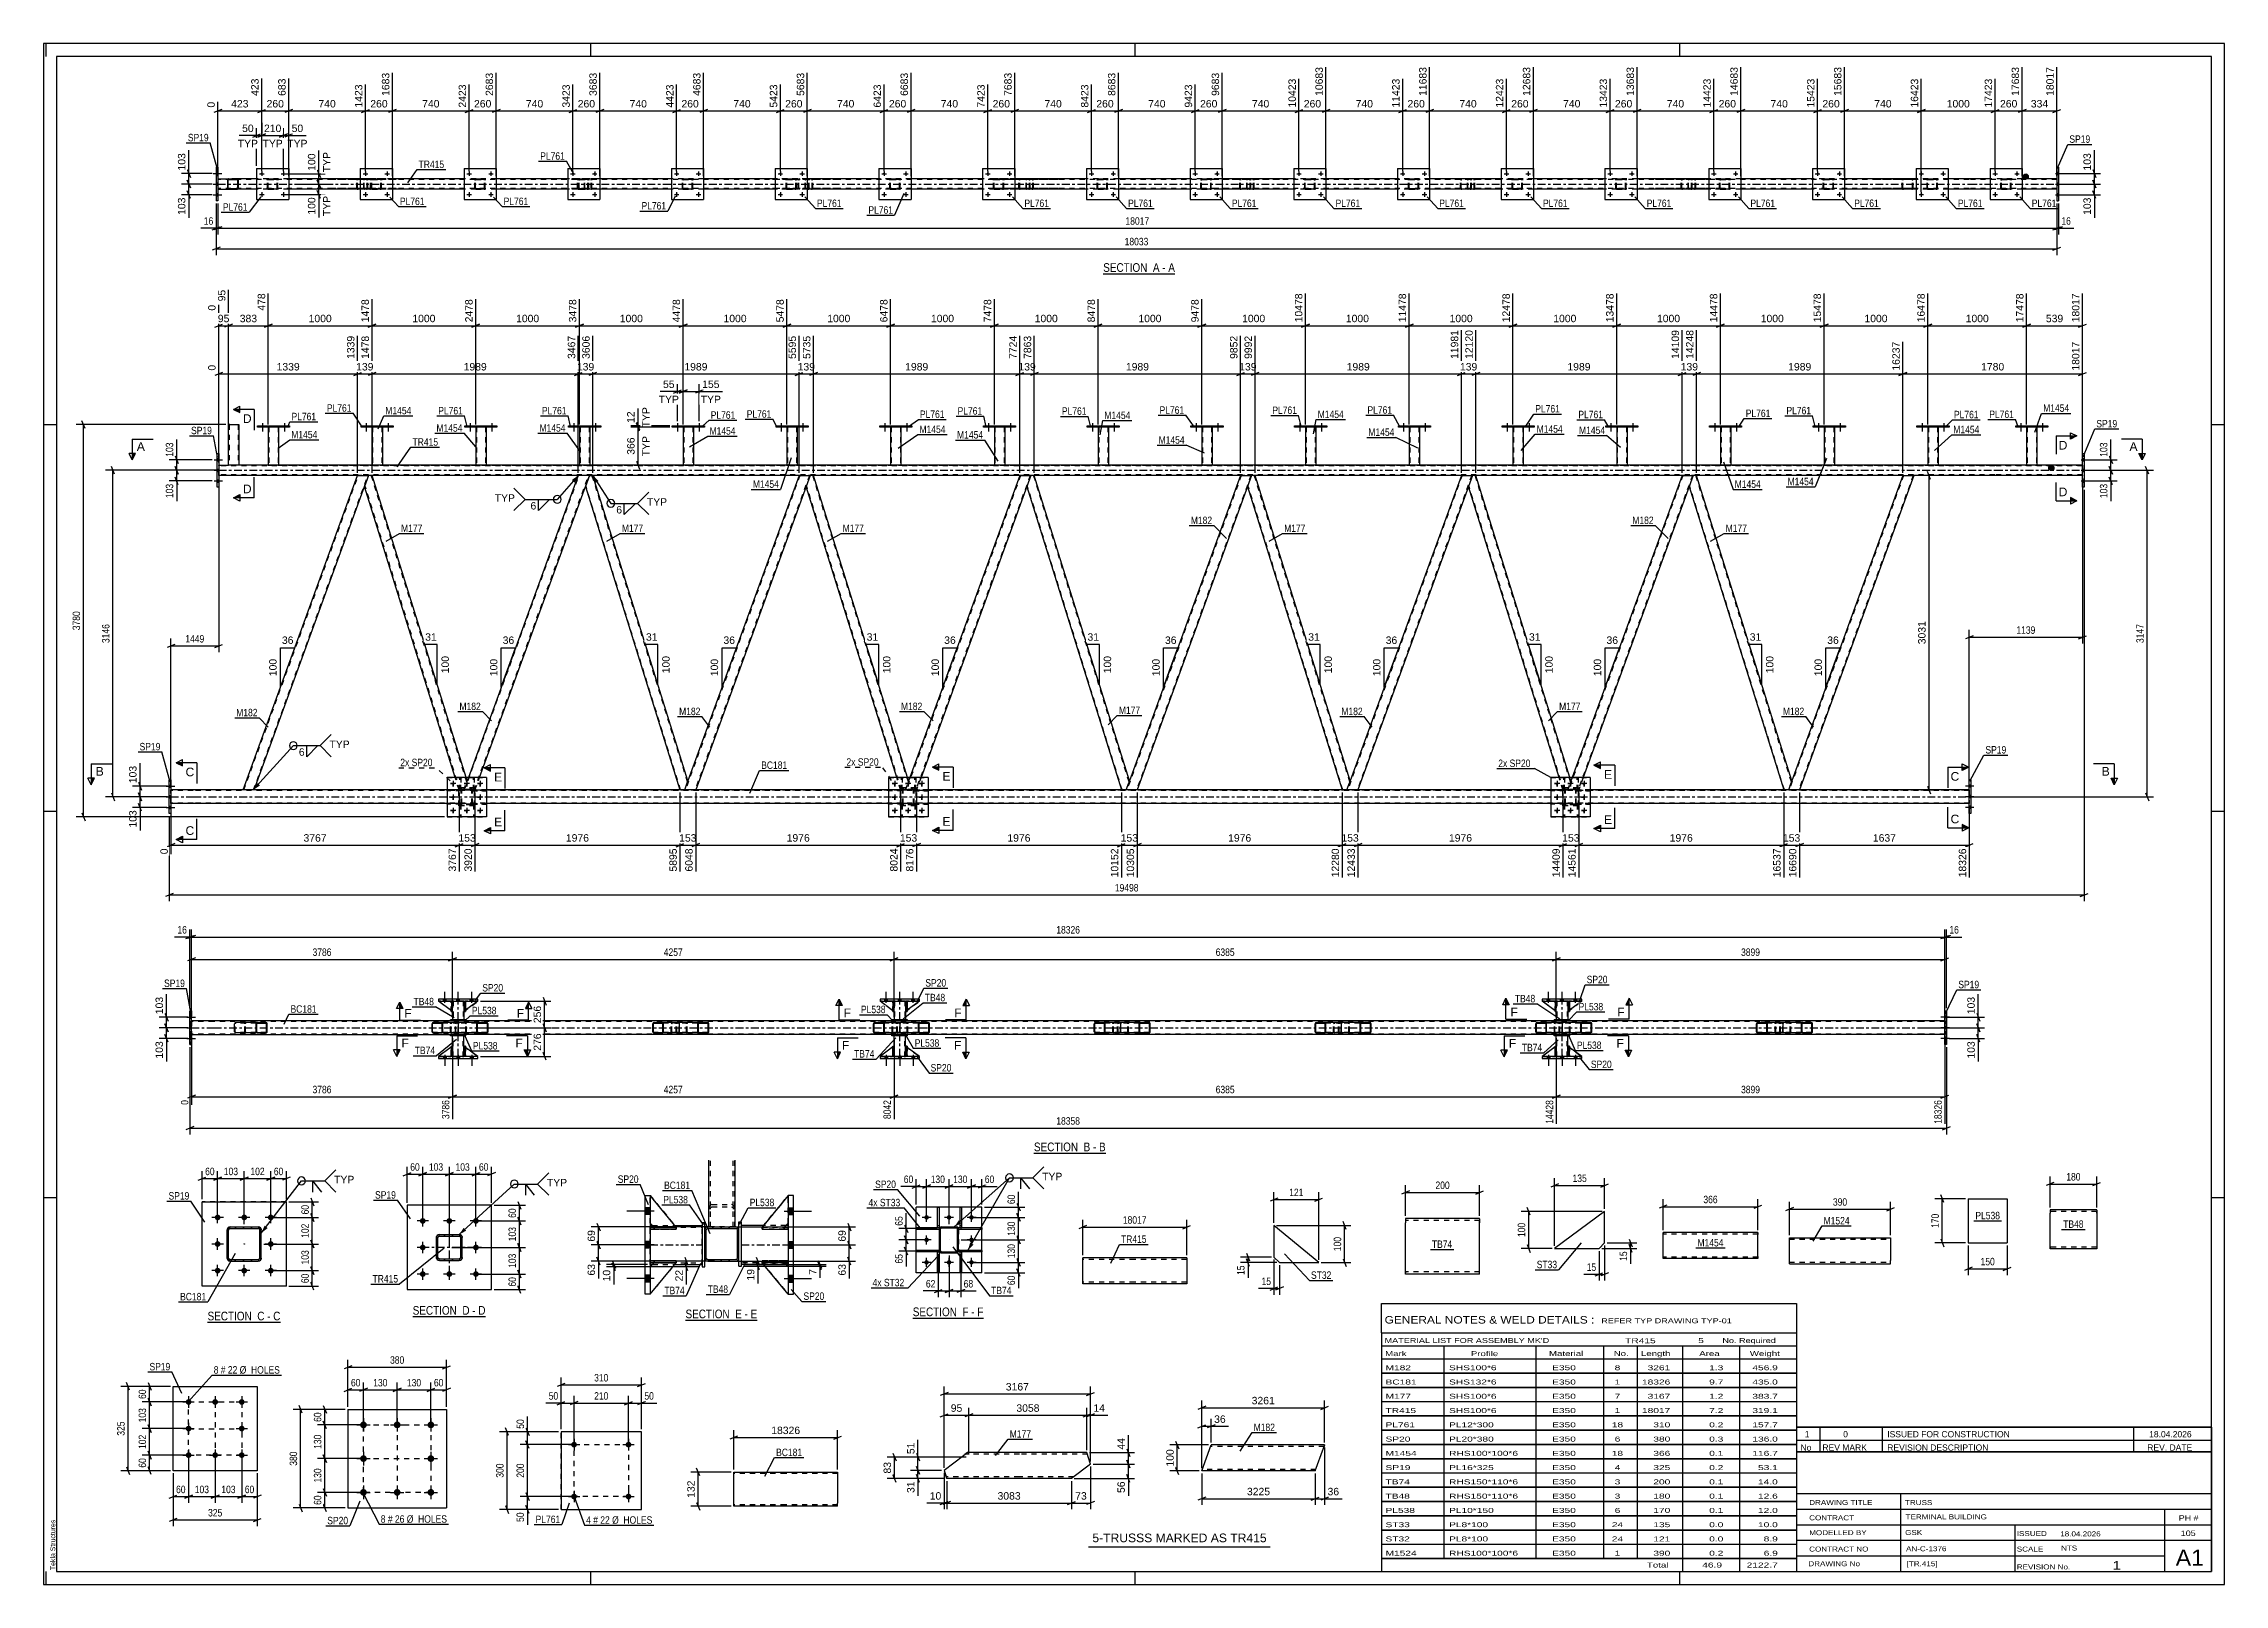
# Model space of a CAD drawing. Header units: millimetres. Extents: x 0 to 841, y 0 to 594.
import ezdxf

# ---------------------------------------------------------------- set-up
doc = ezdxf.new("R2010")
doc.units = ezdxf.units.MM
doc.linetypes.add('DXK_LINE_DOT2', pattern=[3.9198, 1.9599, -1.9599])
doc.linetypes.add('DXK_LINE_DOT3', pattern=[5.9187, 2.979, -0.9799, 0.9799, -0.9799])
doc.styles.add('Arial', font='ARIAL.TTF', dxfattribs={"height": 0.2})
doc.styles.add('Arial Narrow', font='ARIALN.TTF', dxfattribs={"height": 0.2})

# ---------------------------------------------------------------- blocks, each defined once
blk = doc.blocks.new('Unknown-717034435-1133')
at = {"color": 5, "linetype": 'Continuous'}
for p, q in [((841, 594), (0, 594)), ((0, 594), (0, 0)), ((1, 589), (1, 594)), ((836, 589), (5, 589)), ((5, 589), (5, 5)), ((211, 589), (211, 594)), ((421, 589), (421, 594)), ((631, 589), (631, 594)), ((836, 5), (836, 589)), ((841, 0), (841, 594)), ((5, 447), (0, 447)), ((841, 447), (836, 447)), ((5, 298), (0, 298)), ((841, 298), (836, 298)), ((5, 149), (0, 149)), ((841, 149), (836, 149)), ((0, 0), (841, 0)), ((1, 0), (1, 5)), ((5, 5), (836, 5)), ((211, 0), (211, 5)), ((421, 0), (421, 5)), ((631, 0), (631, 5))]:
    blk.add_line(p, q, dxfattribs=at)
at = {"color": 174, "linetype": 'Continuous', "style": 'Arial'}
blk.add_text('Tekla Structures', height=1.9102, rotation=90, dxfattribs=at).set_placement((4.5, 5.5))
blk = doc.blocks.new('Unknown-717034435-18525')
at = {"color": 7, "linetype": 'Continuous'}
for p, q in [((676, 51.05), (676, 5)), ((676, 51.05), (836, 51.05)), ((836, 51), (836, 5)), ((676, 35), (836, 35)), ((716.14, 35), (716.14, 5)), ((676, 29), (836, 29)), ((818, 5.05), (818, 29.05)), ((676, 23), (836, 23)), ((676, 17), (836, 17)), ((760.14, 23), (760.14, 5)), ((676, 11), (818, 11)), ((676, 5), (836, 5))]:
    blk.add_line(p, q, dxfattribs=at)
at = {"color": 7, "style": 'Arial Narrow'}
for s, height, width, p in [('CONTRACT', 1.909, 1.425378, (680.88, 24.71)), ('DRAWING TITLE', 1.9089, 1.425378, (680.88, 30.61)), ('TRUSS  ', 1.909, 1.425378, (717.81, 30.59)), ('TERMINAL BUILDING', 1.9089, 1.425378, (718.06, 25.07)), ('MODELLED BY', 1.9089, 1.425378, (680.88, 18.98)), ('GSK', 1.909, 1.425378, (717.88, 19.04)), ('ISSUED', 1.909, 1.425378, (760.94, 18.64)), ('18.04.2026', 1.909, 1.425378, (777.69, 18.52)), ('DRAWING No', 1.909, 1.425378, (680.56, 7)), ('CONTRACT NO', 1.9089, 1.425378, (680.88, 12.66)), ('AN-C-1376', 1.909, 1.425378, (718.23, 12.78)), ('[TR.415]', 1.909, 1.425378, (718.46, 6.99)), ('SCALE', 1.909, 1.425378, (760.94, 12.65)), ('1', 3.34, 1.5, (797.91, 5.68)), ('A1', 6.204, 1.25, (822.24, 7.2)), ('REVISION No.', 1.9089, 1.425378, (760.94, 5.77))]:
    blk.add_text(s, height=height, dxfattribs=dict(at, width=width)).set_placement(p)
at = {"color": 7, "linetype": 'Continuous', "style": 'Arial Narrow'}
for s, height, width, p in [('PH #', 2.1, 1.42538, (823.4, 24.55)), ('105', 2.1, 1.42538, (824.19, 18.65)), ('NTS', 1.909, 1.425378, (778, 13.05))]:
    blk.add_text(s, height=height, dxfattribs=dict(at, width=width)).set_placement(p)
blk = doc.blocks.new('Unknown-717034435-18526')
at = {"color": 7, "linetype": 'Continuous'}
for p, q in [((516, 108.25), (676, 108.25)), ((516, 97), (516, 108.25)), ((676, 108.25), (676, 97)), ((516, 97), (676, 97)), ((516, 97), (516, 92)), ((676, 97), (676, 92)), ((516, 92), (676, 92)), ((516, 92), (516, 87)), ((516, 87), (676, 87)), ((516, 86.95), (516, 81.55)), ((516, 86.95), (676, 86.95)), ((540, 92), (540, 87)), ((540, 87), (540, 81.5)), ((575.5, 92), (575.5, 87)), ((575.5, 87), (575.5, 81.5)), ((601.5, 92), (601.5, 87)), ((601.5, 87), (601.5, 81.5)), ((614.5, 92), (614.5, 87)), ((614.5, 87), (614.5, 81.5)), ((632, 92), (632, 87)), ((632, 87), (632, 81.5)), ((654, 92), (654, 87)), ((654, 87), (654, 81.5)), ((676, 92), (676, 87)), ((676, 86.95), (676, 81.55)), ((516, 81.55), (676, 81.55)), ((516, 81.45), (516, 76.05)), ((516, 81.45), (676, 81.45)), ((516, 76.05), (676, 76.05)), ((516, 75.95), (516, 70.55)), ((516, 75.95), (676, 75.95)), ((540, 81.5), (540, 76)), ((540, 76), (540, 70.5)), ((575.5, 81.5), (575.5, 76)), ((575.5, 76), (575.5, 70.5)), ((601.5, 81.5), (601.5, 76)), ((601.5, 76), (601.5, 70.5)), ((614.5, 81.5), (614.5, 76)), ((614.5, 76), (614.5, 70.5)), ((632, 81.5), (632, 76)), ((632, 76), (632, 70.5)), ((654, 81.5), (654, 76)), ((654, 76), (654, 70.5)), ((676, 81.45), (676, 76.05)), ((676, 75.95), (676, 70.55)), ((516, 70.55), (676, 70.55)), ((516, 70.45), (516, 65.05)), ((516, 70.45), (676, 70.45)), ((540, 70.5), (540, 65)), ((575.5, 70.5), (575.5, 65)), ((601.5, 70.5), (601.5, 65)), ((614.5, 70.5), (614.5, 65)), ((632, 70.5), (632, 65)), ((654, 70.5), (654, 65)), ((676, 70.45), (676, 65.05)), ((516, 65.05), (676, 65.05)), ((516, 64.95), (516, 59.55)), ((516, 64.95), (676, 64.95)), ((516, 59.55), (676, 59.55)), ((516, 59.45), (516, 54.05)), ((516, 59.45), (676, 59.45)), ((540, 65), (540, 59.5)), ((540, 59.5), (540, 54)), ((575.5, 65), (575.5, 59.5)), ((575.5, 59.5), (575.5, 54)), ((601.5, 65), (601.5, 59.5)), ((601.5, 59.5), (601.5, 54)), ((614.5, 65), (614.5, 59.5)), ((614.5, 59.5), (614.5, 54)), ((632, 65), (632, 59.5)), ((632, 59.5), (632, 54)), ((654, 65), (654, 59.5)), ((654, 59.5), (654, 54)), ((676, 64.95), (676, 59.55)), ((676, 59.45), (676, 54.05)), ((516, 54.05), (676, 54.05)), ((516, 53.95), (516, 48.55)), ((516, 53.95), (676, 53.95)), ((540, 54), (540, 48.5)), ((575.5, 54), (575.5, 48.5)), ((601.5, 54), (601.5, 48.5)), ((614.5, 54), (614.5, 48.5)), ((632, 54), (632, 48.5)), ((654, 54), (654, 48.5)), ((676, 53.95), (676, 48.55)), ((516, 48.55), (676, 48.55)), ((516, 48.45), (516, 43.05)), ((516, 48.45), (676, 48.45)), ((516, 43.05), (676, 43.05)), ((516, 42.95), (516, 37.55)), ((516, 42.95), (676, 42.95)), ((540, 48.5), (540, 43)), ((540, 43), (540, 37.5)), ((575.5, 48.5), (575.5, 43)), ((575.5, 43), (575.5, 37.5)), ((601.5, 48.5), (601.5, 43)), ((601.5, 43), (601.5, 37.5)), ((614.5, 48.5), (614.5, 43)), ((614.5, 43), (614.5, 37.5)), ((632, 48.5), (632, 43)), ((632, 43), (632, 37.5)), ((654, 48.5), (654, 43)), ((654, 43), (654, 37.5)), ((676, 48.45), (676, 43.05)), ((676, 42.95), (676, 37.55)), ((516, 37.55), (676, 37.55)), ((516, 37.45), (516, 32.05)), ((516, 37.45), (676, 37.45)), ((540, 37.5), (540, 32)), ((575.5, 37.5), (575.5, 32)), ((601.5, 37.5), (601.5, 32)), ((614.5, 37.5), (614.5, 32)), ((632, 37.5), (632, 32)), ((654, 37.5), (654, 32)), ((676, 37.45), (676, 32.05)), ((516, 32.05), (676, 32.05)), ((516, 31.95), (516, 26.55)), ((516, 31.95), (676, 31.95)), ((516, 26.55), (676, 26.55)), ((516, 26.45), (516, 21.05)), ((516, 26.45), (676, 26.45)), ((540, 32), (540, 26.5)), ((540, 26.5), (540, 21)), ((575.5, 32), (575.5, 26.5)), ((575.5, 26.5), (575.5, 21)), ((601.5, 32), (601.5, 26.5)), ((601.5, 26.5), (601.5, 21)), ((614.5, 32), (614.5, 26.5)), ((614.5, 26.5), (614.5, 21)), ((632, 32), (632, 26.5)), ((632, 26.5), (632, 21)), ((654, 32), (654, 26.5)), ((654, 26.5), (654, 21)), ((676, 31.95), (676, 26.55)), ((676, 26.45), (676, 21.05)), ((516, 21.05), (676, 21.05)), ((516, 20.95), (516, 15.55)), ((516, 20.95), (676, 20.95)), ((540, 21), (540, 15.5)), ((575.5, 21), (575.5, 15.5)), ((601.5, 21), (601.5, 15.5)), ((614.5, 21), (614.5, 15.5)), ((632, 21), (632, 15.5)), ((654, 21), (654, 15.5)), ((676, 20.95), (676, 15.55)), ((516, 15.55), (676, 15.55)), ((516, 15.45), (516, 10.05)), ((516, 15.45), (676, 15.45)), ((516, 10.05), (676, 10.05)), ((516, 10), (676, 10)), ((516, 10), (516, 5)), ((540, 15.5), (540, 10)), ((575.5, 15.5), (575.5, 10)), ((601.5, 15.5), (601.5, 10)), ((614.5, 15.5), (614.5, 10)), ((632, 15.5), (632, 10)), ((632, 10), (632, 5)), ((654, 15.5), (654, 10)), ((654, 10), (654, 5)), ((676, 15.45), (676, 10.05)), ((676, 10), (676, 5)), ((516, 5), (676, 5))]:
    blk.add_line(p, q, dxfattribs=at)
at = {"color": 7, "style": 'Arial Narrow'}
for s, height, width, p in [('GENERAL NOTES & WELD DETAILS :', 2.8633, 1.4, (517.15, 100.56)), ('REFER TYP DRAWING TYP-01', 1.9089, 1.6, (600.7, 100.66)), ("MATERIAL LIST FOR ASSEMBLY MK'D", 1.9089, 1.6, (517.15, 93.06)), ('TR415', 1.909, 1.794707, (609.9, 92.97)), ('5', 1.91, 1.794707, (638.08, 93.06)), ('No. Required', 1.9089, 1.6, (647.41, 93.06)), ('Mark', 1.909, 1.7, (517.34, 88)), ('Profile', 1.909, 1.7, (550.41, 88)), ('Material', 1.909, 1.7, (580.54, 88.06)), ('No.', 1.909, 1.7, (605.5, 88.06)), ('Length', 1.909, 1.7, (616, 88.06)), ('Area', 1.909, 1.7, (638.5, 88.06)), ('Weight', 1.909, 1.7, (658, 88.06))]:
    blk.add_text(s, height=height, dxfattribs=dict(at, width=width)).set_placement(p)
at = {"color": 7, "linetype": 'Continuous', "style": 'Arial Narrow'}
for s, height, width, p in [('M182', 1.909, 1.794707, (517.5, 82.56)), ('SHS100*6', 1.909, 1.794707, (542, 82.56)), ('E350', 1.909, 1.794707, (581.74, 82.56)), ('8', 1.91, 1.794707, (605.86, 82.56)), ('3261', 1.909, 1.794707, (618.58, 82.56)), ('1.3', 1.909, 1.794707, (642.32, 82.56)), ('456.9', 1.909, 1.794707, (658.96, 82.56)), ('BC181', 1.909, 1.794707, (517.5, 77.06)), ('SHS132*6', 1.909, 1.794707, (542, 77.06)), ('E350', 1.909, 1.794707, (581.74, 77.06)), ('1', 1.91, 1.794707, (605.86, 77.06)), ('18326', 1.909, 1.794707, (616.4, 77.06)), ('9.7', 1.909, 1.794707, (642.32, 77.06)), ('435.0', 1.909, 1.794707, (658.96, 77.06)), ('TR415', 1.909, 1.794707, (517.5, 66.06)), ('M177', 1.909, 1.794707, (517.5, 71.56)), ('SHS100*6', 1.909, 1.794707, (542, 71.56)), ('SHS100*6', 1.909, 1.794707, (542, 66.06)), ('E350', 1.909, 1.794707, (581.74, 71.56)), ('E350', 1.909, 1.794707, (581.74, 66.06)), ('7', 1.91, 1.794707, (605.86, 71.56)), ('1', 1.91, 1.794707, (605.86, 66.06)), ('18017', 1.909, 1.794707, (616.4, 66.06)), ('3167', 1.909, 1.794707, (618.58, 71.56)), ('7.2', 1.909, 1.794707, (642.32, 66.06)), ('1.2', 1.909, 1.794707, (642.32, 71.56)), ('383.7', 1.909, 1.794707, (658.96, 71.56)), ('319.1', 1.909, 1.794707, (658.96, 66.06)), ('PL761', 1.909, 1.794707, (517.5, 60.56)), ('PL12*300', 1.909, 1.794707, (542, 60.56)), ('E350', 1.909, 1.794707, (581.74, 60.56)), ('18', 1.909, 1.794707, (604.76, 60.56)), ('310', 1.909, 1.794707, (620.77, 60.56)), ('0.2', 1.909, 1.794707, (642.32, 60.56)), ('157.7', 1.909, 1.794707, (658.96, 60.56)), ('SP20', 1.909, 1.794707, (517.5, 55.06)), ('M1454', 1.909, 1.794707, (517.5, 49.56)), ('PL20*380', 1.909, 1.794707, (542, 55.06)), ('RHS100*100*6', 1.9089, 1.794707, (542, 49.56)), ('E350', 1.909, 1.794707, (581.74, 55.06)), ('E350', 1.909, 1.794707, (581.74, 49.56)), ('18', 1.909, 1.794707, (604.76, 49.56)), ('6', 1.91, 1.794707, (605.86, 55.06)), ('380', 1.909, 1.794707, (620.77, 55.06)), ('366', 1.909, 1.794707, (620.77, 49.56)), ('0.3', 1.909, 1.794707, (642.32, 55.06)), ('0.1', 1.909, 1.794707, (642.32, 49.56)), ('136.0', 1.909, 1.794707, (658.96, 55.06)), ('116.7', 1.909, 1.794707, (658.96, 49.56)), ('SP19', 1.909, 1.794707, (517.5, 44.06)), ('PL16*325', 1.909, 1.794707, (542, 44.06)), ('E350', 1.909, 1.794707, (581.74, 44.06)), ('4', 1.91, 1.794707, (605.86, 44.06)), ('325', 1.909, 1.794707, (620.77, 44.06)), ('0.2', 1.909, 1.794707, (642.32, 44.06)), ('53.1', 1.909, 1.794707, (661.14, 44.06)), ('TB74', 1.909, 1.794707, (517.5, 38.56)), ('TB48', 1.909, 1.794707, (517.5, 33.06)), ('RHS150*110*6', 1.9089, 1.794707, (542, 38.56)), ('RHS150*110*6', 1.9089, 1.794707, (542, 33.06)), ('E350', 1.909, 1.794707, (581.74, 38.56)), ('E350', 1.909, 1.794707, (581.74, 33.06)), ('3', 1.91, 1.794707, (605.86, 38.56)), ('3', 1.91, 1.794707, (605.86, 33.06)), ('200', 1.909, 1.794707, (620.77, 38.56)), ('180', 1.909, 1.794707, (620.77, 33.06)), ('0.1', 1.909, 1.794707, (642.32, 38.56)), ('0.1', 1.909, 1.794707, (642.32, 33.06)), ('14.0', 1.909, 1.794707, (661.14, 38.56)), ('12.6', 1.909, 1.794707, (661.14, 33.06)), ('PL538', 1.909, 1.794707, (517.5, 27.56)), ('PL10*150', 1.909, 1.794707, (542, 27.56)), ('E350', 1.909, 1.794707, (581.74, 27.56)), ('6', 1.91, 1.794707, (605.86, 27.56)), ('170', 1.909, 1.794707, (620.77, 27.56)), ('0.1', 1.909, 1.794707, (642.32, 27.56)), ('12.0', 1.909, 1.794707, (661.14, 27.56)), ('ST33', 1.909, 1.794707, (517.5, 22.06)), ('ST32', 1.909, 1.794707, (517.5, 16.56)), ('PL8*100', 1.909, 1.794707, (542, 22.06)), ('PL8*100', 1.909, 1.794707, (542, 16.56)), ('E350', 1.909, 1.794707, (581.74, 22.06)), ('E350', 1.909, 1.794707, (581.74, 16.56)), ('24', 1.909, 1.794707, (604.76, 22.06)), ('24', 1.909, 1.794707, (604.76, 16.56)), ('135', 1.909, 1.794707, (620.77, 22.06)), ('121', 1.909, 1.794707, (620.77, 16.56)), ('0.0', 1.909, 1.794707, (642.32, 22.06)), ('0.0', 1.909, 1.794707, (642.32, 16.56)), ('10.0', 1.909, 1.794707, (661.14, 22.06)), ('8.9', 1.909, 1.794707, (663.33, 16.56)), ('M1524', 1.909, 1.794707, (517.5, 11.06)), ('RHS100*100*6', 1.9089, 1.794707, (542, 11.06)), ('E350', 1.909, 1.794707, (581.74, 11.06)), ('1', 1.91, 1.794707, (605.86, 11.06)), ('Total', 1.909, 1.7, (618.33, 6.5)), ('390', 1.909, 1.794707, (620.77, 11.06)), ('46.9', 1.909, 1.794707, (639.64, 6.5)), ('0.2', 1.909, 1.794707, (642.32, 11.06)), ('2122.7', 1.909, 1.794707, (656.77, 6.5)), ('6.9', 1.909, 1.794707, (663.33, 11.06))]:
    blk.add_text(s, height=height, dxfattribs=dict(at, width=width)).set_placement(p)
blk = doc.blocks.new('Unknown-717034435-18527')
at = {"color": 7, "linetype": 'Continuous'}
blk.add_line((403, 14.5), (473, 14.5), dxfattribs=at)
at = {"color": 7, "style": 'Arial'}
blk.add_text('5-TRUSSS MARKED AS TR415', height=3.3428, dxfattribs=at).set_placement((404.45, 16.25))
blk = doc.blocks.new('Unknown-717034435-18528')
at = {"color": 7, "linetype": 'Continuous'}
for p, q in [((676, 60.55), (836, 60.55)), ((836, 60.55), (676, 60.55)), ((676, 60.55), (676, 55.55)), ((685, 60.55), (685, 55.55)), ((709, 60.55), (709, 55.55)), ((806, 60.55), (806, 55.55)), ((836, 60.55), (836, 55.55)), ((676, 55.55), (836, 55.55)), ((676, 55.55), (676, 51.05)), ((676, 55.55), (836, 55.55)), ((836, 51.05), (676, 51.05)), ((685, 55.55), (685, 51.05)), ((709, 55.55), (709, 51.05)), ((806, 55.55), (806, 51.05)), ((836, 55.55), (836, 51.05))]:
    blk.add_line(p, q, dxfattribs=at)
at = {"color": 7, "linetype": 'Continuous', "style": 'Arial Narrow'}
for s, height, width, p in [('1', 2.39, 1.196471, (679.16, 56.7)), ('0', 2.39, 1.196471, (694, 56.7)), ('ISSUED FOR CONSTRUCTION', 2.3861, 1.196471, (711, 56.7)), ('18.04.2026', 2.386, 1.196471, (812, 56.7)), ('No', 2.386, 1.2, (677.54, 51.55)), ('REV MARK', 2.386, 1.2, (686, 51.55)), ('REVISION DESCRIPTION', 2.3861, 1.2, (711, 51.55)), ('REV. DATE', 2.386, 1.2, (811.28, 51.55))]:
    blk.add_text(s, height=height, dxfattribs=dict(at, width=width)).set_placement(p)
blk = doc.blocks.new('Unknown-717034435-11 - 5585')
at = {"color": 6, "linetype": 'Continuous'}
blk.add_line((408.64, 505.26), (436.28, 505.26), dxfattribs=at)
at = {"color": 0, "linetype": 'Continuous'}
blk.add_wipeout([(426.75, 506.01), (426.75, 509.51), (408.64, 509.51), (408.64, 506.01)], dxfattribs=at)
blk.add_wipeout([(430.35, 506.01), (430.35, 509.51), (427.8, 509.51), (427.8, 506.01)], dxfattribs=at)
at = {"color": 7, "linetype": 'Continuous', "style": 'Arial Narrow'}
blk.add_text('SECTION ', height=3.34, dxfattribs=at).set_placement((408.64, 506.01))
at = {"color": 0, "linetype": 'Continuous'}
blk.add_wipeout([(432.68, 506.01), (432.68, 509.51), (431.4, 509.51), (431.4, 506.01)], dxfattribs=at)
blk.add_wipeout([(436.28, 506.01), (436.28, 509.51), (433.73, 509.51), (433.73, 506.01)], dxfattribs=at)
at = {"color": 7, "linetype": 'Continuous', "style": 'Arial Narrow'}
for s, p in [('A', (427.8, 506.01)), ('-', (431.4, 506.01)), ('A', (433.73, 506.01))]:
    blk.add_text(s, height=3.34, dxfattribs=at).set_placement(p)
blk = doc.blocks.new('Unknown-717034435-12 - 3036')
at = {"color": 6, "linetype": 'Continuous'}
blk.add_line((381.93, 166.24), (409.58, 166.24), dxfattribs=at)
at = {"color": 0, "linetype": 'Continuous'}
blk.add_wipeout([(400.04, 166.99), (400.04, 170.49), (381.93, 170.49), (381.93, 166.99)], dxfattribs=at)
blk.add_wipeout([(403.65, 166.99), (403.65, 170.49), (401.09, 170.49), (401.09, 166.99)], dxfattribs=at)
at = {"color": 7, "linetype": 'Continuous', "style": 'Arial Narrow'}
blk.add_text('SECTION ', height=3.34, dxfattribs=at).set_placement((381.93, 166.99))
at = {"color": 0, "linetype": 'Continuous'}
blk.add_wipeout([(405.97, 166.99), (405.97, 170.49), (404.7, 170.49), (404.7, 166.99)], dxfattribs=at)
blk.add_wipeout([(409.58, 166.99), (409.58, 170.49), (407.02, 170.49), (407.02, 166.99)], dxfattribs=at)
at = {"color": 7, "linetype": 'Continuous', "style": 'Arial Narrow'}
for s, p in [('B', (401.09, 166.99)), ('-', (404.7, 166.99)), ('B', (407.02, 166.99))]:
    blk.add_text(s, height=3.34, dxfattribs=at).set_placement(p)
blk = doc.blocks.new('Unknown-717034435-13 - 2357')
at = {"color": 6, "linetype": 'Continuous'}
blk.add_line((63.24, 101.03), (91.31, 101.03), dxfattribs=at)
at = {"color": 0, "linetype": 'Continuous'}
blk.add_wipeout([(81.35, 101.78), (81.35, 105.28), (63.24, 105.28), (63.24, 101.78)], dxfattribs=at)
blk.add_wipeout([(85.16, 101.78), (85.16, 105.28), (82.4, 105.28), (82.4, 101.78)], dxfattribs=at)
at = {"color": 7, "linetype": 'Continuous', "style": 'Arial Narrow'}
blk.add_text('SECTION ', height=3.34, dxfattribs=at).set_placement((63.24, 101.78))
at = {"color": 0, "linetype": 'Continuous'}
blk.add_wipeout([(87.49, 101.78), (87.49, 105.28), (86.21, 105.28), (86.21, 101.78)], dxfattribs=at)
blk.add_wipeout([(91.31, 101.78), (91.31, 105.28), (88.54, 105.28), (88.54, 101.78)], dxfattribs=at)
at = {"color": 7, "linetype": 'Continuous', "style": 'Arial Narrow'}
for s, p in [('C', (82.4, 101.78)), ('-', (86.21, 101.78)), ('C', (88.54, 101.78))]:
    blk.add_text(s, height=3.34, dxfattribs=at).set_placement(p)
blk = doc.blocks.new('Unknown-717034435-14 - 2028')
at = {"color": 6, "linetype": 'Continuous'}
blk.add_line((142.34, 103.21), (170.41, 103.21), dxfattribs=at)
at = {"color": 0, "linetype": 'Continuous'}
blk.add_wipeout([(160.45, 103.96), (160.45, 107.46), (142.34, 107.46), (142.34, 103.96)], dxfattribs=at)
blk.add_wipeout([(164.27, 103.96), (164.27, 107.46), (161.5, 107.46), (161.5, 103.96)], dxfattribs=at)
at = {"color": 7, "linetype": 'Continuous', "style": 'Arial Narrow'}
blk.add_text('SECTION ', height=3.34, dxfattribs=at).set_placement((142.34, 103.96))
at = {"color": 0, "linetype": 'Continuous'}
blk.add_wipeout([(166.59, 103.96), (166.59, 107.46), (165.32, 107.46), (165.32, 103.96)], dxfattribs=at)
blk.add_wipeout([(170.41, 103.96), (170.41, 107.46), (167.64, 107.46), (167.64, 103.96)], dxfattribs=at)
at = {"color": 7, "linetype": 'Continuous', "style": 'Arial Narrow'}
for s, p in [('D', (161.5, 103.96)), ('-', (165.32, 103.96)), ('D', (167.64, 103.96))]:
    blk.add_text(s, height=3.34, dxfattribs=at).set_placement(p)
blk = doc.blocks.new('Unknown-717034435-15 - 1626')
at = {"color": 6, "linetype": 'Continuous'}
blk.add_line((247.55, 101.84), (275.2, 101.84), dxfattribs=at)
at = {"color": 0, "linetype": 'Continuous'}
blk.add_wipeout([(265.66, 102.59), (265.66, 106.09), (247.55, 106.09), (247.55, 102.59)], dxfattribs=at)
blk.add_wipeout([(269.27, 102.59), (269.27, 106.09), (266.71, 106.09), (266.71, 102.59)], dxfattribs=at)
at = {"color": 7, "linetype": 'Continuous', "style": 'Arial Narrow'}
blk.add_text('SECTION ', height=3.34, dxfattribs=at).set_placement((247.55, 102.59))
at = {"color": 0, "linetype": 'Continuous'}
blk.add_wipeout([(271.59, 102.59), (271.59, 106.09), (270.32, 106.09), (270.32, 102.59)], dxfattribs=at)
blk.add_wipeout([(275.2, 102.59), (275.2, 106.09), (272.64, 106.09), (272.64, 102.59)], dxfattribs=at)
at = {"color": 7, "linetype": 'Continuous', "style": 'Arial Narrow'}
for s, p in [('E', (266.71, 102.59)), ('-', (270.32, 102.59)), ('E', (272.64, 102.59))]:
    blk.add_text(s, height=3.34, dxfattribs=at).set_placement(p)
blk = doc.blocks.new('Unknown-717034435-17 - 2601')
at = {"color": 6, "linetype": 'Continuous'}
blk.add_line((335.19, 102.65), (362.41, 102.65), dxfattribs=at)
at = {"color": 0, "linetype": 'Continuous'}
blk.add_wipeout([(353.3, 103.4), (353.3, 106.9), (335.19, 106.9), (335.19, 103.4)], dxfattribs=at)
blk.add_wipeout([(356.69, 103.4), (356.69, 106.9), (354.35, 106.9), (354.35, 103.4)], dxfattribs=at)
at = {"color": 7, "linetype": 'Continuous', "style": 'Arial Narrow'}
blk.add_text('SECTION ', height=3.34, dxfattribs=at).set_placement((335.19, 103.4))
at = {"color": 0, "linetype": 'Continuous'}
blk.add_wipeout([(359.02, 103.4), (359.02, 106.9), (357.74, 106.9), (357.74, 103.4)], dxfattribs=at)
blk.add_wipeout([(362.41, 103.4), (362.41, 106.9), (360.07, 106.9), (360.07, 103.4)], dxfattribs=at)
at = {"color": 7, "linetype": 'Continuous', "style": 'Arial Narrow'}
for s, p in [('F', (354.35, 103.4)), ('-', (357.74, 103.4)), ('F', (360.07, 103.4))]:
    blk.add_text(s, height=3.34, dxfattribs=at).set_placement(p)
blk = doc.blocks.new('Bolt-717034435-6938 - 6899')
at = {"linetype": 'Continuous'}
for points in [[(123.35, 62.78, -1), (123.35, 60.18, -1)], [(136.35, 62.78, -1), (136.35, 60.18, -1)], [(149.35, 62.78, -1), (149.35, 60.18, -1)], [(123.35, 49.78, -1), (123.35, 47.18, -1)], [(149.35, 49.78, -1), (149.35, 47.18, -1)], [(123.35, 36.78, -1), (123.35, 34.18, -1)], [(136.35, 36.78, -1), (136.35, 34.18, -1)], [(149.35, 36.78, -1), (149.35, 34.18, -1)]]:
    blk.add_hatch(color=1, dxfattribs=at).paths.add_polyline_path(points)
at = {"color": 1, "linetype": 'Continuous'}
for p, q in [((120.75, 61.48), (125.95, 61.48)), ((123.35, 64.08), (123.35, 58.88)), ((133.75, 61.48), (138.95, 61.48)), ((136.35, 64.08), (136.35, 58.88)), ((146.75, 61.48), (151.95, 61.48)), ((149.35, 64.08), (149.35, 58.88)), ((123.35, 51.08), (123.35, 45.88)), ((149.35, 51.08), (149.35, 45.88)), ((120.75, 48.48), (125.95, 48.48)), ((146.75, 48.48), (151.95, 48.48)), ((120.75, 35.48), (125.95, 35.48)), ((123.35, 38.08), (123.35, 32.88)), ((133.75, 35.48), (138.95, 35.48)), ((136.35, 38.08), (136.35, 32.88)), ((146.75, 35.48), (151.95, 35.48)), ((149.35, 38.08), (149.35, 32.88))]:
    blk.add_line(p, q, dxfattribs=at)
blk = doc.blocks.new('Part-717034435-6905 - 6899')
at = {"color": 2, "linetype": 'Continuous'}
for p, q in [((117.35, 67.48), (117.35, 29.48)), ((117.35, 67.48), (155.35, 67.48)), ((155.35, 67.48), (155.35, 29.48)), ((117.35, 29.48), (155.35, 29.48))]:
    blk.add_line(p, q, dxfattribs=at)
blk = doc.blocks.new('Part-717034435-7326 - 7320')
at = {"color": 2, "linetype": 'Continuous'}
for p, q in [((266.12, 30.18), (266.12, 43.29)), ((266.12, 43.29), (286.12, 43.29)), ((286.22, 43.29), (306.22, 43.29)), ((306.22, 43.29), (306.22, 43.2)), ((306.22, 43.2), (306.22, 42.09)), ((306.22, 42.09), (306.22, 31.29)), ((266.12, 30.09), (266.12, 30.18)), ((286.12, 30.09), (266.12, 30.09)), ((306.22, 30.09), (286.22, 30.09)), ((306.22, 30.09), (306.22, 31.29))]:
    blk.add_line(p, q, dxfattribs=at)
at = {"color": 7, "linetype": 'DXK_LINE_DOT2'}
for p, q in [((286.12, 42.69), (266.12, 42.69)), ((306.22, 42.69), (286.22, 42.69)), ((306.22, 42.94), (306.22, 42.09)), ((286.12, 30.69), (266.12, 30.69)), ((266.12, 30.44), (266.12, 30.09)), ((306.22, 30.69), (286.22, 30.69)), ((306.22, 30.18), (306.22, 30.44)), ((306.22, 30.09), (306.22, 30.18))]:
    blk.add_line(p, q, dxfattribs=at)
blk = doc.blocks.new('Part-717034435-6745 - 6741')
at = {"color": 2, "linetype": 'Continuous'}
for p, q in [((773.77, 144.35), (773.77, 143.15)), ((791.77, 144.35), (773.77, 144.35)), ((773.77, 130.09), (773.77, 143.15)), ((791.77, 144.26), (791.77, 144.35)), ((791.77, 144.26), (791.77, 143.15)), ((791.77, 143.15), (791.77, 129.35)), ((773.77, 129.44), (773.77, 130.09)), ((773.77, 129.35), (773.77, 129.44)), ((791.77, 129.35), (773.77, 129.35))]:
    blk.add_line(p, q, dxfattribs=at)
at = {"color": 7, "linetype": 'DXK_LINE_DOT2'}
for p, q in [((791.77, 143.75), (773.77, 143.75)), ((791.77, 143.15), (791.77, 144)), ((773.77, 130.09), (773.77, 129.7)), ((773.77, 129.95), (773.77, 130)), ((791.77, 129.95), (773.77, 129.95)), ((791.77, 129.95), (791.77, 130))]:
    blk.add_line(p, q, dxfattribs=at)
blk = doc.blocks.new('Part-717034435-7360 - 7354')
at = {"color": 2, "linetype": 'Continuous'}
for p, q in [((356.28, 50.8), (354.71, 49.6)), ((376.28, 50.8), (356.28, 50.8)), ((402.35, 50.8), (376.38, 50.8)), ((403.72, 46.4), (402.35, 50.8)), ((354.71, 49.6), (347.29, 43.95)), ((347.29, 43.95), (347.89, 42)), ((403.72, 46.4), (396.38, 40.8)), ((348.16, 41.16), (347.89, 42)), ((348.24, 40.9), (348.16, 41.16)), ((348.27, 40.8), (348.24, 40.9)), ((376.28, 40.8), (348.27, 40.8)), ((396.38, 40.8), (376.38, 40.8))]:
    blk.add_line(p, q, dxfattribs=at)
at = {"color": 7, "linetype": 'DXK_LINE_DOT2'}
for p, q in [((356.28, 50.8), (355.31, 50.06)), ((376.28, 50.2), (355.49, 50.2)), ((402.54, 50.2), (376.38, 50.2)), ((348.04, 41.54), (347.89, 42)), ((348.16, 41.16), (348.07, 41.45)), ((376.28, 41.4), (348.08, 41.4)), ((397.17, 41.4), (376.38, 41.4))]:
    blk.add_line(p, q, dxfattribs=at)
blk = doc.blocks.new('Part-717034435-5669 - 5585')
at = {"color": 7, "linetype": 'DXK_LINE_DOT2'}
for p, q in [((126.32, 541.37), (126.36, 541.56)), ((126.36, 541.56), (126.32, 541.37)), ((126.32, 538.33), (126.32, 541.37)), ((126.36, 538.15), (126.32, 538.33)), ((126.32, 538.33), (126.36, 538.15)), ((126.58, 541.47), (126.56, 541.37)), ((126.56, 541.37), (126.58, 541.46)), ((126.56, 538.33), (126.56, 541.37)), ((126.58, 538.24), (126.56, 538.33)), ((126.56, 538.33), (126.58, 538.24)), ((126.58, 541.46), (126.63, 541.54)), ((126.63, 541.54), (126.58, 541.47)), ((126.63, 538.16), (126.58, 538.24)), ((126.58, 538.24), (126.63, 538.16)), ((126.62, 541.82), (126.8, 541.85)), ((126.8, 541.85), (126.62, 541.82)), ((126.71, 541.6), (126.63, 541.54)), ((126.63, 541.54), (126.71, 541.59)), ((126.71, 541.59), (126.8, 541.61)), ((126.8, 541.61), (126.71, 541.6)), ((126.8, 541.85), (129.84, 541.85)), ((126.8, 541.85), (126.8, 541.85)), ((126.8, 541.85), (129.84, 541.85)), ((126.8, 541.61), (129.84, 541.61)), ((126.8, 541.61), (126.8, 541.61)), ((129.84, 541.61), (126.8, 541.61)), ((129.84, 541.85), (129.84, 541.85)), ((129.84, 541.85), (130.03, 541.82)), ((130.03, 541.82), (129.84, 541.85)), ((129.84, 541.61), (129.84, 541.61)), ((129.84, 541.61), (129.93, 541.59)), ((129.93, 541.6), (129.84, 541.61)), ((130.01, 541.54), (129.93, 541.6)), ((129.93, 541.59), (130.01, 541.54)), ((130.01, 541.54), (130.06, 541.46)), ((130.06, 541.47), (130.01, 541.54)), ((130.06, 538.24), (130.01, 538.16)), ((130.01, 538.16), (130.06, 538.24)), ((130.08, 541.37), (130.06, 541.47)), ((130.06, 541.46), (130.08, 541.37)), ((130.08, 538.33), (130.06, 538.24)), ((130.06, 538.24), (130.08, 538.33)), ((130.08, 538.33), (130.08, 541.37)), ((130.28, 541.56), (130.32, 541.37)), ((130.32, 541.37), (130.28, 541.56)), ((130.32, 538.33), (130.28, 538.15)), ((130.28, 538.15), (130.32, 538.33)), ((130.32, 538.33), (130.32, 541.37)), ((126.8, 537.85), (126.62, 537.89)), ((126.62, 537.89), (126.8, 537.85)), ((126.71, 538.11), (126.63, 538.16)), ((126.63, 538.16), (126.71, 538.11)), ((126.8, 538.09), (126.71, 538.11)), ((126.71, 538.11), (126.8, 538.09)), ((126.8, 538.09), (129.84, 538.09)), ((126.8, 538.09), (126.8, 538.09)), ((126.8, 538.09), (129.84, 538.09)), ((126.8, 537.85), (129.84, 537.85)), ((126.8, 537.85), (126.8, 537.85)), ((126.8, 537.85), (129.84, 537.85)), ((129.93, 538.11), (129.84, 538.09)), ((129.84, 538.09), (129.93, 538.11)), ((129.84, 538.09), (129.84, 538.09)), ((130.03, 537.89), (129.84, 537.85)), ((129.84, 537.85), (130.03, 537.89)), ((129.84, 537.85), (129.84, 537.85)), ((130.01, 538.16), (129.93, 538.11)), ((129.93, 538.11), (130.01, 538.16))]:
    blk.add_line(p, q, dxfattribs=at)
at = {"color": 7, "linetype": 'DXK_LINE_DOT3'}
blk.add_line((128.32, 539.85), (128.32, 539.85), dxfattribs=at)
at = {"color": 7, "linetype": 'DXK_LINE_DOT2'}
for centre, start, end in [((126.8, 541.37), 112.5, 157.5), ((126.8, 541.37), 112.5, 157.5), ((129.84, 541.37), 22.5, 67.5), ((129.84, 541.37), 22.5, 67.5), ((126.8, 538.33), 202.5, 247.5), ((126.8, 538.33), 202.5, 247.5), ((129.84, 538.33), 292.5, 337.5), ((129.84, 538.33), 292.5, 337.5)]:
    blk.add_arc(centre, 0.48, start, end, dxfattribs=at)
blk = doc.blocks.new('Bolt-717034435-5588 - 5585')
at = {"linetype": 'Continuous'}
for points in [[(777.01, 543.51), (777.01, 544.39), (776.37, 544.39), (776.37, 543.51)], [(777.01, 543.51), (777.01, 544.39), (776.37, 544.39), (776.37, 543.51)], [(777.01, 543.51), (777.01, 544.39), (776.37, 544.39), (776.37, 543.51)], [(777.01, 539.41), (777.01, 540.29), (776.37, 540.29), (776.37, 539.41)], [(777.01, 539.41), (777.01, 540.29), (776.37, 540.29), (776.37, 539.41)], [(777.01, 535.31), (777.01, 536.19), (776.37, 536.19), (776.37, 535.31)], [(777.01, 535.31), (777.01, 536.19), (776.37, 536.19), (776.37, 535.31)], [(777.01, 535.31), (777.01, 536.19), (776.37, 536.19), (776.37, 535.31)]]:
    blk.add_hatch(color=1, dxfattribs=at).paths.add_polyline_path(points)
at = {"color": 1, "linetype": 'Continuous'}
for p, q in [((775.85, 543.95), (779.17, 543.95)), ((775.85, 543.95), (779.17, 543.95)), ((775.85, 543.95), (779.17, 543.95)), ((775.85, 539.85), (779.17, 539.85)), ((775.85, 539.85), (779.17, 539.85)), ((776.37, 544.39), (777.01, 544.39)), ((776.37, 544.39), (777.01, 544.39)), ((776.37, 544.39), (777.01, 544.39)), ((776.37, 543.51), (777.01, 543.51)), ((776.37, 543.51), (777.01, 543.51)), ((776.37, 543.51), (777.01, 543.51)), ((776.37, 540.29), (777.01, 540.29)), ((776.37, 540.29), (777.01, 540.29)), ((776.37, 539.41), (777.01, 539.41)), ((776.37, 539.41), (777.01, 539.41)), ((775.85, 535.75), (779.17, 535.75)), ((775.85, 535.75), (779.17, 535.75)), ((775.85, 535.75), (779.17, 535.75)), ((776.37, 536.19), (777.01, 536.19)), ((776.37, 536.19), (777.01, 536.19)), ((776.37, 536.19), (777.01, 536.19)), ((776.37, 535.31), (777.01, 535.31)), ((776.37, 535.31), (777.01, 535.31)), ((776.37, 535.31), (777.01, 535.31))]:
    blk.add_line(p, q, dxfattribs=at)
blk = doc.blocks.new('Bolt-717034435-5715 - 5585')
at = {"linetype": 'Continuous'}
for points in [[(604.56, 543.85, -1), (603.68, 543.85, -1)], [(612.96, 543.85, -1), (612.08, 543.85, -1)]]:
    blk.add_hatch(color=1, dxfattribs=at).paths.add_polyline_path(points)
at = {"color": 1, "linetype": 'Continuous'}
for p, q in [((603.24, 543.85), (605, 543.85)), ((604.12, 544.73), (604.12, 542.97)), ((611.64, 543.85), (613.4, 543.85)), ((612.52, 544.73), (612.52, 542.97))]:
    blk.add_line(p, q, dxfattribs=at)
blk = doc.blocks.new('Bolt-717034435-5651 - 5585')
at = {"linetype": 'Continuous'}
for points in [[(204.56, 543.85, -1), (203.68, 543.85, -1)], [(212.96, 543.85, -1), (212.08, 543.85, -1)]]:
    blk.add_hatch(color=1, dxfattribs=at).paths.add_polyline_path(points)
at = {"color": 1, "linetype": 'Continuous'}
for p, q in [((203.24, 543.85), (205, 543.85)), ((204.12, 544.73), (204.12, 542.97)), ((211.64, 543.85), (213.4, 543.85)), ((212.52, 544.73), (212.52, 542.97))]:
    blk.add_line(p, q, dxfattribs=at)
blk = doc.blocks.new('Bolt-717034435-5716 - 5585')
at = {"linetype": 'Continuous'}
for points in [[(364.56, 535.85, -1), (363.68, 535.85, -1)], [(372.96, 535.85, -1), (372.08, 535.85, -1)]]:
    blk.add_hatch(color=1, dxfattribs=at).paths.add_polyline_path(points)
at = {"color": 1, "linetype": 'Continuous'}
for p, q in [((363.24, 535.85), (365, 535.85)), ((364.12, 536.73), (364.12, 534.97)), ((371.64, 535.85), (373.4, 535.85)), ((372.52, 536.73), (372.52, 534.97))]:
    blk.add_line(p, q, dxfattribs=at)
blk = doc.blocks.new('Bolt-717034435-5652 - 5585')
at = {"linetype": 'Continuous'}
for points in [[(124.56, 535.85, -1), (123.68, 535.85, -1)], [(132.96, 535.85, -1), (132.08, 535.85, -1)]]:
    blk.add_hatch(color=1, dxfattribs=at).paths.add_polyline_path(points)
at = {"color": 1, "linetype": 'Continuous'}
for p, q in [((123.24, 535.85), (125, 535.85)), ((124.12, 536.73), (124.12, 534.97)), ((131.64, 535.85), (133.4, 535.85)), ((132.52, 536.73), (132.52, 534.97))]:
    blk.add_line(p, q, dxfattribs=at)
blk = doc.blocks.new('Part-717034435-5625 - 5585')
at = {"color": 7, "linetype": 'DXK_LINE_DOT2'}
for p, q in [((646.32, 541.37), (646.35, 541.56)), ((646.35, 541.56), (646.32, 541.37)), ((646.32, 538.33), (646.32, 541.37)), ((646.35, 538.15), (646.32, 538.33)), ((646.32, 538.33), (646.35, 538.15)), ((646.58, 541.47), (646.56, 541.37)), ((646.56, 541.37), (646.58, 541.46)), ((646.56, 538.33), (646.56, 541.37)), ((646.58, 538.24), (646.56, 538.33)), ((646.56, 538.33), (646.58, 538.24)), ((646.58, 541.46), (646.63, 541.54)), ((646.63, 541.54), (646.58, 541.47)), ((646.63, 538.16), (646.58, 538.24)), ((646.58, 538.24), (646.63, 538.16)), ((646.61, 541.82), (646.8, 541.85)), ((646.8, 541.85), (646.61, 541.82)), ((646.71, 541.6), (646.63, 541.54)), ((646.63, 541.54), (646.71, 541.59)), ((646.71, 541.59), (646.8, 541.61)), ((646.8, 541.61), (646.71, 541.6)), ((646.8, 541.85), (649.84, 541.85)), ((646.8, 541.85), (646.8, 541.85)), ((646.8, 541.85), (649.84, 541.85)), ((646.8, 541.61), (649.84, 541.61)), ((646.8, 541.61), (646.8, 541.61)), ((649.84, 541.61), (646.8, 541.61)), ((649.84, 541.85), (649.84, 541.85)), ((649.84, 541.85), (650.02, 541.82)), ((650.02, 541.82), (649.84, 541.85)), ((649.84, 541.61), (649.84, 541.61)), ((649.84, 541.61), (649.93, 541.59)), ((649.93, 541.6), (649.84, 541.61)), ((650.01, 541.54), (649.93, 541.6)), ((649.93, 541.59), (650.01, 541.54)), ((650.01, 541.54), (650.06, 541.46)), ((650.06, 541.47), (650.01, 541.54)), ((650.06, 538.24), (650.01, 538.16)), ((650.01, 538.16), (650.06, 538.24)), ((650.08, 541.37), (650.06, 541.47)), ((650.06, 541.46), (650.08, 541.37)), ((650.08, 538.33), (650.06, 538.24)), ((650.06, 538.24), (650.08, 538.33)), ((650.08, 538.33), (650.08, 541.37)), ((650.28, 541.56), (650.32, 541.37)), ((650.32, 541.37), (650.28, 541.56)), ((650.32, 538.33), (650.28, 538.15)), ((650.28, 538.15), (650.32, 538.33)), ((650.32, 538.33), (650.32, 541.37)), ((646.8, 537.85), (646.61, 537.89)), ((646.61, 537.89), (646.8, 537.85)), ((646.71, 538.11), (646.63, 538.16)), ((646.63, 538.16), (646.71, 538.11)), ((646.8, 538.09), (646.71, 538.11)), ((646.71, 538.11), (646.8, 538.09)), ((646.8, 538.09), (649.84, 538.09)), ((646.8, 538.09), (646.8, 538.09)), ((646.8, 538.09), (649.84, 538.09)), ((646.8, 537.85), (649.84, 537.85)), ((646.8, 537.85), (646.8, 537.85)), ((646.8, 537.85), (649.84, 537.85)), ((649.93, 538.11), (649.84, 538.09)), ((649.84, 538.09), (649.93, 538.11)), ((649.84, 538.09), (649.84, 538.09)), ((650.02, 537.89), (649.84, 537.85)), ((649.84, 537.85), (650.02, 537.89)), ((649.84, 537.85), (649.84, 537.85)), ((650.01, 538.16), (649.93, 538.11)), ((649.93, 538.11), (650.01, 538.16))]:
    blk.add_line(p, q, dxfattribs=at)
at = {"color": 7, "linetype": 'DXK_LINE_DOT3'}
blk.add_line((648.32, 539.85), (648.32, 539.85), dxfattribs=at)
at = {"color": 7, "linetype": 'DXK_LINE_DOT2'}
for centre, start, end in [((646.8, 541.37), 112.5, 157.5), ((646.8, 541.37), 112.5, 157.5), ((649.84, 541.37), 22.5, 67.5), ((649.84, 541.37), 22.5, 67.5), ((646.8, 538.33), 202.5, 247.5), ((646.8, 538.33), 202.5, 247.5), ((649.84, 538.33), 292.5, 337.5), ((649.84, 538.33), 292.5, 337.5)]:
    blk.add_arc(centre, 0.48, start, end, dxfattribs=at)
blk = doc.blocks.new('Bolt-717034435-5720 - 5585')
at = {"linetype": 'Continuous'}
for points in [[(444.56, 535.85, -1), (443.68, 535.85, -1)], [(452.96, 535.85, -1), (452.08, 535.85, -1)]]:
    blk.add_hatch(color=1, dxfattribs=at).paths.add_polyline_path(points)
at = {"color": 1, "linetype": 'Continuous'}
for p, q in [((443.24, 535.85), (445, 535.85)), ((444.12, 536.73), (444.12, 534.97)), ((451.64, 535.85), (453.4, 535.85)), ((452.52, 536.73), (452.52, 534.97))]:
    blk.add_line(p, q, dxfattribs=at)
blk = doc.blocks.new('Bolt-717034435-5656 - 5585')
at = {"linetype": 'Continuous'}
for points in [[(484.56, 535.85, -1), (483.68, 535.85, -1)], [(492.96, 535.85, -1), (492.08, 535.85, -1)]]:
    blk.add_hatch(color=1, dxfattribs=at).paths.add_polyline_path(points)
at = {"color": 1, "linetype": 'Continuous'}
for p, q in [((483.24, 535.85), (485, 535.85)), ((484.12, 536.73), (484.12, 534.97)), ((491.64, 535.85), (493.4, 535.85)), ((492.52, 536.73), (492.52, 534.97))]:
    blk.add_line(p, q, dxfattribs=at)
blk = doc.blocks.new('Part-717034435-5609 - 5585')
at = {"linetype": 'Continuous'}
blk.add_hatch(color=2, dxfattribs=at).paths.add_polyline_path([(764.37, 541.85), (763.57, 543.25), (765.17, 543.25)])
at = {"color": 2, "linetype": 'Continuous'}
for p, q in [((67.2, 541.85), (71.47, 541.85)), ((82.12, 541.85), (74.51, 541.85)), ((122.12, 541.85), (94.52, 541.85)), ((162.12, 541.85), (134.52, 541.85)), ((202.12, 541.85), (174.52, 541.85)), ((242.12, 541.85), (214.52, 541.85)), ((282.12, 541.85), (254.52, 541.85)), ((322.12, 541.85), (294.52, 541.85)), ((362.12, 541.85), (334.52, 541.85)), ((402.12, 541.85), (374.52, 541.85)), ((442.12, 541.85), (414.52, 541.85)), ((482.12, 541.85), (454.52, 541.85)), ((522.12, 541.85), (494.52, 541.85)), ((562.12, 541.85), (534.52, 541.85)), ((602.12, 541.85), (574.52, 541.85)), ((642.12, 541.85), (614.52, 541.85)), ((682.12, 541.85), (654.52, 541.85)), ((722.12, 541.85), (694.52, 541.85)), ((742.52, 541.85), (734.52, 541.85)), ((750.62, 541.85), (742.62, 541.85)), ((776.37, 541.85), (763.02, 541.85)), ((764.37, 541.85), (763.57, 543.25)), ((763.57, 543.25), (765.17, 543.25)), ((765.17, 543.25), (764.37, 541.85)), ((67.2, 537.85), (71.47, 537.85)), ((82.12, 537.85), (74.51, 537.85)), ((122.12, 537.85), (94.52, 537.85)), ((162.12, 537.85), (134.52, 537.85)), ((202.12, 537.85), (174.52, 537.85)), ((242.12, 537.85), (214.52, 537.85)), ((282.12, 537.85), (254.52, 537.85)), ((322.12, 537.85), (294.52, 537.85)), ((362.12, 537.85), (334.52, 537.85)), ((402.12, 537.85), (374.52, 537.85)), ((442.12, 537.85), (414.52, 537.85)), ((482.12, 537.85), (454.52, 537.85)), ((522.12, 537.85), (494.52, 537.85)), ((562.12, 537.85), (534.52, 537.85)), ((602.12, 537.85), (574.52, 537.85)), ((642.12, 537.85), (614.52, 537.85)), ((682.12, 537.85), (654.52, 537.85)), ((722.12, 537.85), (694.52, 537.85)), ((742.52, 537.85), (734.52, 537.85)), ((750.62, 537.85), (742.62, 537.85)), ((776.37, 537.85), (763.02, 537.85))]:
    blk.add_line(p, q, dxfattribs=at)
at = {"color": 7, "linetype": 'DXK_LINE_DOT2'}
for p, q in [((67.2, 541.85), (67.2, 537.85)), ((742.52, 541.61), (67.2, 541.61)), ((74.51, 541.85), (71.47, 541.85)), ((94.52, 541.85), (82.12, 541.85)), ((134.52, 541.85), (122.12, 541.85)), ((174.52, 541.85), (162.12, 541.85)), ((214.52, 541.85), (202.12, 541.85)), ((254.52, 541.85), (242.12, 541.85)), ((294.52, 541.85), (282.12, 541.85)), ((334.52, 541.85), (322.12, 541.85)), ((374.52, 541.85), (362.12, 541.85)), ((414.52, 541.85), (402.12, 541.85)), ((454.52, 541.85), (442.12, 541.85)), ((494.52, 541.85), (482.12, 541.85)), ((534.52, 541.85), (522.12, 541.85)), ((574.52, 541.85), (562.12, 541.85)), ((614.52, 541.85), (602.12, 541.85)), ((654.52, 541.85), (642.12, 541.85)), ((694.52, 541.85), (682.12, 541.85)), ((734.52, 541.85), (722.12, 541.85)), ((776.37, 541.61), (742.62, 541.61)), ((763.02, 541.85), (750.62, 541.85)), ((776.37, 541.85), (776.37, 537.85)), ((742.52, 538.09), (67.2, 538.09)), ((74.51, 537.85), (71.47, 537.85)), ((94.52, 537.85), (82.12, 537.85)), ((134.52, 537.85), (122.12, 537.85)), ((174.52, 537.85), (162.12, 537.85)), ((214.52, 537.85), (202.12, 537.85)), ((254.52, 537.85), (242.12, 537.85)), ((294.52, 537.85), (282.12, 537.85)), ((334.52, 537.85), (322.12, 537.85)), ((374.52, 537.85), (362.12, 537.85)), ((414.52, 537.85), (402.12, 537.85)), ((454.52, 537.85), (442.12, 537.85)), ((494.52, 537.85), (482.12, 537.85)), ((534.52, 537.85), (522.12, 537.85)), ((574.52, 537.85), (562.12, 537.85)), ((614.52, 537.85), (602.12, 537.85)), ((654.52, 537.85), (642.12, 537.85)), ((694.52, 537.85), (682.12, 537.85)), ((734.52, 537.85), (722.12, 537.85)), ((776.37, 538.09), (742.62, 538.09)), ((763.02, 537.85), (750.62, 537.85))]:
    blk.add_line(p, q, dxfattribs=at)
at = {"color": 7, "linetype": 'DXK_LINE_DOT3'}
for p, q in [((67.2, 539.85), (742.52, 539.85)), ((742.62, 539.85), (776.37, 539.85))]:
    blk.add_line(p, q, dxfattribs=at)
at = {"color": 2, "linetype": 'Continuous'}
blk.add_circle((764.37, 542.75), 1, dxfattribs=at)
blk = doc.blocks.new('Bolt-717034435-5626 - 5585')
at = {"linetype": 'Continuous'}
for points in [[(724.56, 535.85, -1), (723.68, 535.85, -1)], [(732.96, 535.85, -1), (732.08, 535.85, -1)]]:
    blk.add_hatch(color=1, dxfattribs=at).paths.add_polyline_path(points)
at = {"color": 1, "linetype": 'Continuous'}
for p, q in [((723.24, 535.85), (725, 535.85)), ((724.12, 536.73), (724.12, 534.97)), ((731.64, 535.85), (733.4, 535.85)), ((732.52, 536.73), (732.52, 534.97))]:
    blk.add_line(p, q, dxfattribs=at)
blk = doc.blocks.new('Bolt-717034435-5610 - 5585')
at = {"linetype": 'Continuous'}
for points in [[(67.2, 543.51), (67.2, 544.39), (66.56, 544.39), (66.56, 543.51)], [(67.2, 543.51), (67.2, 544.39), (66.56, 544.39), (66.56, 543.51)], [(67.2, 543.51), (67.2, 544.39), (66.56, 544.39), (66.56, 543.51)], [(67.2, 539.41), (67.2, 540.29), (66.56, 540.29), (66.56, 539.41)], [(67.2, 539.41), (67.2, 540.29), (66.56, 540.29), (66.56, 539.41)], [(67.2, 535.31), (67.2, 536.19), (66.56, 536.19), (66.56, 535.31)], [(67.2, 535.31), (67.2, 536.19), (66.56, 536.19), (66.56, 535.31)], [(67.2, 535.31), (67.2, 536.19), (66.56, 536.19), (66.56, 535.31)]]:
    blk.add_hatch(color=1, dxfattribs=at).paths.add_polyline_path(points)
at = {"color": 1, "linetype": 'Continuous'}
for p, q in [((65.4, 543.95), (68.72, 543.95)), ((65.4, 543.95), (68.72, 543.95)), ((65.4, 543.95), (68.72, 543.95)), ((65.4, 539.85), (68.72, 539.85)), ((65.4, 539.85), (68.72, 539.85)), ((66.56, 544.39), (67.2, 544.39)), ((66.56, 544.39), (67.2, 544.39)), ((66.56, 544.39), (67.2, 544.39)), ((66.56, 543.51), (67.2, 543.51)), ((66.56, 543.51), (67.2, 543.51)), ((66.56, 543.51), (67.2, 543.51)), ((66.56, 540.29), (67.2, 540.29)), ((66.56, 540.29), (67.2, 540.29)), ((66.56, 539.41), (67.2, 539.41)), ((66.56, 539.41), (67.2, 539.41)), ((65.4, 535.75), (68.72, 535.75)), ((65.4, 535.75), (68.72, 535.75)), ((65.4, 535.75), (68.72, 535.75)), ((66.56, 536.19), (67.2, 536.19)), ((66.56, 536.19), (67.2, 536.19)), ((66.56, 536.19), (67.2, 536.19)), ((66.56, 535.31), (67.2, 535.31)), ((66.56, 535.31), (67.2, 535.31)), ((66.56, 535.31), (67.2, 535.31))]:
    blk.add_line(p, q, dxfattribs=at)
blk = doc.blocks.new('Bolt-717034435-5627 - 5585')
at = {"linetype": 'Continuous'}
for points in [[(324.56, 535.85, -1), (323.68, 535.85, -1)], [(332.96, 535.85, -1), (332.08, 535.85, -1)]]:
    blk.add_hatch(color=1, dxfattribs=at).paths.add_polyline_path(points)
at = {"color": 1, "linetype": 'Continuous'}
for p, q in [((323.24, 535.85), (325, 535.85)), ((324.12, 536.73), (324.12, 534.97)), ((331.64, 535.85), (333.4, 535.85)), ((332.52, 536.73), (332.52, 534.97))]:
    blk.add_line(p, q, dxfattribs=at)
blk = doc.blocks.new('Part-717034435-5630 - 5585')
at = {"color": 7, "linetype": 'DXK_LINE_DOT2'}
for p, q in [((326.32, 541.37), (326.36, 541.56)), ((326.36, 541.56), (326.32, 541.37)), ((326.32, 538.33), (326.32, 541.37)), ((326.36, 538.15), (326.32, 538.33)), ((326.32, 538.33), (326.36, 538.15)), ((326.58, 541.47), (326.56, 541.37)), ((326.56, 541.37), (326.58, 541.46)), ((326.56, 538.33), (326.56, 541.37)), ((326.58, 538.24), (326.56, 538.33)), ((326.56, 538.33), (326.58, 538.24)), ((326.58, 541.46), (326.63, 541.54)), ((326.63, 541.54), (326.58, 541.47)), ((326.63, 538.16), (326.58, 538.24)), ((326.58, 538.24), (326.63, 538.16)), ((326.62, 541.82), (326.8, 541.85)), ((326.8, 541.85), (326.62, 541.82)), ((326.71, 541.6), (326.63, 541.54)), ((326.63, 541.54), (326.71, 541.59)), ((326.71, 541.59), (326.8, 541.61)), ((326.8, 541.61), (326.71, 541.6)), ((326.8, 541.85), (329.84, 541.85)), ((326.8, 541.85), (326.8, 541.85)), ((326.8, 541.85), (329.84, 541.85)), ((326.8, 541.61), (329.84, 541.61)), ((326.8, 541.61), (326.8, 541.61)), ((329.84, 541.61), (326.8, 541.61)), ((329.84, 541.85), (329.84, 541.85)), ((329.84, 541.85), (330.02, 541.82)), ((330.02, 541.82), (329.84, 541.85)), ((329.84, 541.61), (329.84, 541.61)), ((329.84, 541.61), (329.93, 541.59)), ((329.93, 541.6), (329.84, 541.61)), ((330.01, 541.54), (329.93, 541.6)), ((329.93, 541.59), (330.01, 541.54)), ((330.01, 541.54), (330.06, 541.46)), ((330.06, 541.47), (330.01, 541.54)), ((330.06, 538.24), (330.01, 538.16)), ((330.01, 538.16), (330.06, 538.24)), ((330.08, 541.37), (330.06, 541.47)), ((330.06, 541.46), (330.08, 541.37)), ((330.08, 538.33), (330.06, 538.24)), ((330.06, 538.24), (330.08, 538.33)), ((330.08, 538.33), (330.08, 541.37)), ((330.28, 541.56), (330.32, 541.37)), ((330.32, 541.37), (330.28, 541.56)), ((330.32, 538.33), (330.28, 538.15)), ((330.28, 538.15), (330.32, 538.33)), ((330.32, 538.33), (330.32, 541.37)), ((326.8, 537.85), (326.62, 537.89)), ((326.62, 537.89), (326.8, 537.85)), ((326.71, 538.11), (326.63, 538.16)), ((326.63, 538.16), (326.71, 538.11)), ((326.8, 538.09), (326.71, 538.11)), ((326.71, 538.11), (326.8, 538.09)), ((326.8, 538.09), (329.84, 538.09)), ((326.8, 538.09), (326.8, 538.09)), ((326.8, 538.09), (329.84, 538.09)), ((326.8, 537.85), (329.84, 537.85)), ((326.8, 537.85), (326.8, 537.85)), ((326.8, 537.85), (329.84, 537.85)), ((329.93, 538.11), (329.84, 538.09)), ((329.84, 538.09), (329.93, 538.11)), ((329.84, 538.09), (329.84, 538.09)), ((330.02, 537.89), (329.84, 537.85)), ((329.84, 537.85), (330.02, 537.89)), ((329.84, 537.85), (329.84, 537.85)), ((330.01, 538.16), (329.93, 538.11)), ((329.93, 538.11), (330.01, 538.16))]:
    blk.add_line(p, q, dxfattribs=at)
at = {"color": 7, "linetype": 'DXK_LINE_DOT3'}
blk.add_line((328.32, 539.85), (328.32, 539.85), dxfattribs=at)
at = {"color": 7, "linetype": 'DXK_LINE_DOT2'}
for centre, start, end in [((326.8, 541.37), 112.5, 157.5), ((326.8, 541.37), 112.5, 157.5), ((329.84, 541.37), 22.5, 67.5), ((329.84, 541.37), 22.5, 67.5), ((326.8, 538.33), 202.5, 247.5), ((326.8, 538.33), 202.5, 247.5), ((329.84, 538.33), 292.5, 337.5), ((329.84, 538.33), 292.5, 337.5)]:
    blk.add_arc(centre, 0.48, start, end, dxfattribs=at)
blk = doc.blocks.new('Part-717034435-5690 - 5585')
at = {"color": 2, "linetype": 'Continuous'}
for p, q in [((522.12, 545.85), (522.12, 533.85)), ((522.12, 545.85), (534.52, 545.85)), ((534.52, 545.85), (534.52, 533.85)), ((522.12, 533.85), (534.52, 533.85))]:
    blk.add_line(p, q, dxfattribs=at)
blk = doc.blocks.new('Part-717034435-5635 - 5585')
at = {"color": 2, "linetype": 'Continuous'}
for p, q in [((322.12, 545.85), (322.12, 533.85)), ((322.12, 545.85), (334.52, 545.85)), ((334.52, 545.85), (334.52, 533.85)), ((322.12, 533.85), (334.52, 533.85))]:
    blk.add_line(p, q, dxfattribs=at)
blk = doc.blocks.new('Part-717034435-5640 - 5585')
at = {"color": 2, "linetype": 'Continuous'}
for p, q in [((602.12, 545.85), (602.12, 533.85)), ((602.12, 545.85), (614.52, 545.85)), ((614.52, 545.85), (614.52, 533.85)), ((602.12, 533.85), (614.52, 533.85))]:
    blk.add_line(p, q, dxfattribs=at)
blk = doc.blocks.new('Part-717034435-5643 - 5585')
at = {"color": 7, "linetype": 'DXK_LINE_DOT2'}
for p, q in [((606.32, 541.37), (606.36, 541.56)), ((606.36, 541.56), (606.32, 541.37)), ((606.32, 538.33), (606.32, 541.37)), ((606.36, 538.15), (606.32, 538.33)), ((606.32, 538.33), (606.36, 538.15)), ((606.58, 541.47), (606.56, 541.37)), ((606.56, 541.37), (606.58, 541.46)), ((606.56, 538.33), (606.56, 541.37)), ((606.58, 538.24), (606.56, 538.33)), ((606.56, 538.33), (606.58, 538.24)), ((606.58, 541.46), (606.63, 541.54)), ((606.63, 541.54), (606.58, 541.47)), ((606.63, 538.16), (606.58, 538.24)), ((606.58, 538.24), (606.63, 538.16)), ((606.61, 541.82), (606.8, 541.85)), ((606.8, 541.85), (606.61, 541.82)), ((606.71, 541.6), (606.63, 541.54)), ((606.63, 541.54), (606.71, 541.59)), ((606.71, 541.59), (606.8, 541.61)), ((606.8, 541.61), (606.71, 541.6)), ((606.8, 541.85), (609.84, 541.85)), ((606.8, 541.85), (606.8, 541.85)), ((606.8, 541.85), (609.84, 541.85)), ((606.8, 541.61), (609.84, 541.61)), ((606.8, 541.61), (606.8, 541.61)), ((609.84, 541.61), (606.8, 541.61)), ((609.84, 541.85), (609.84, 541.85)), ((609.84, 541.85), (610.02, 541.82)), ((610.02, 541.82), (609.84, 541.85)), ((609.84, 541.61), (609.84, 541.61)), ((609.84, 541.61), (609.93, 541.59)), ((609.93, 541.6), (609.84, 541.61)), ((610.01, 541.54), (609.93, 541.6)), ((609.93, 541.59), (610.01, 541.54)), ((610.01, 541.54), (610.06, 541.46)), ((610.06, 541.47), (610.01, 541.54)), ((610.06, 538.24), (610.01, 538.16)), ((610.01, 538.16), (610.06, 538.24)), ((610.08, 541.37), (610.06, 541.47)), ((610.06, 541.46), (610.08, 541.37)), ((610.08, 538.33), (610.06, 538.24)), ((610.06, 538.24), (610.08, 538.33)), ((610.08, 538.33), (610.08, 541.37)), ((610.28, 541.56), (610.32, 541.37)), ((610.32, 541.37), (610.28, 541.56)), ((610.32, 538.33), (610.28, 538.15)), ((610.28, 538.15), (610.32, 538.33)), ((610.32, 538.33), (610.32, 541.37)), ((606.8, 537.85), (606.61, 537.89)), ((606.61, 537.89), (606.8, 537.85)), ((606.71, 538.11), (606.63, 538.16)), ((606.63, 538.16), (606.71, 538.11)), ((606.8, 538.09), (606.71, 538.11)), ((606.71, 538.11), (606.8, 538.09)), ((606.8, 538.09), (609.84, 538.09)), ((606.8, 538.09), (606.8, 538.09)), ((606.8, 538.09), (609.84, 538.09)), ((606.8, 537.85), (609.84, 537.85)), ((606.8, 537.85), (606.8, 537.85)), ((606.8, 537.85), (609.84, 537.85)), ((609.93, 538.11), (609.84, 538.09)), ((609.84, 538.09), (609.93, 538.11)), ((609.84, 538.09), (609.84, 538.09)), ((610.02, 537.89), (609.84, 537.85)), ((609.84, 537.85), (610.02, 537.89)), ((609.84, 537.85), (609.84, 537.85)), ((610.01, 538.16), (609.93, 538.11)), ((609.93, 538.11), (610.01, 538.16))]:
    blk.add_line(p, q, dxfattribs=at)
at = {"color": 7, "linetype": 'DXK_LINE_DOT3'}
blk.add_line((608.32, 539.85), (608.32, 539.85), dxfattribs=at)
at = {"color": 7, "linetype": 'DXK_LINE_DOT2'}
for centre, start, end in [((606.8, 541.37), 112.5, 157.5), ((606.8, 541.37), 112.5, 157.5), ((609.84, 541.37), 22.5, 67.5), ((609.84, 541.37), 22.5, 67.5), ((606.8, 538.33), 202.5, 247.5), ((606.8, 538.33), 202.5, 247.5), ((609.84, 538.33), 292.5, 337.5), ((609.84, 538.33), 292.5, 337.5)]:
    blk.add_arc(centre, 0.48, start, end, dxfattribs=at)
blk = doc.blocks.new('Bolt-717034435-5710 - 5585')
at = {"linetype": 'Continuous'}
for points in [[(684.56, 535.85, -1), (683.68, 535.85, -1)], [(692.96, 535.85, -1), (692.08, 535.85, -1)]]:
    blk.add_hatch(color=1, dxfattribs=at).paths.add_polyline_path(points)
at = {"color": 1, "linetype": 'Continuous'}
for p, q in [((683.24, 535.85), (685, 535.85)), ((684.12, 536.73), (684.12, 534.97)), ((691.64, 535.85), (693.4, 535.85)), ((692.52, 536.73), (692.52, 534.97))]:
    blk.add_line(p, q, dxfattribs=at)
blk = doc.blocks.new('Bolt-717034435-5646 - 5585')
at = {"linetype": 'Continuous'}
for points in [[(284.56, 535.85, -1), (283.68, 535.85, -1)], [(292.96, 535.85, -1), (292.08, 535.85, -1)]]:
    blk.add_hatch(color=1, dxfattribs=at).paths.add_polyline_path(points)
at = {"color": 1, "linetype": 'Continuous'}
for p, q in [((283.24, 535.85), (285, 535.85)), ((284.12, 536.73), (284.12, 534.97)), ((291.64, 535.85), (293.4, 535.85)), ((292.52, 536.73), (292.52, 534.97))]:
    blk.add_line(p, q, dxfattribs=at)
blk = doc.blocks.new('Bolt-717034435-5711 - 5585')
at = {"linetype": 'Continuous'}
for points in [[(684.56, 543.85, -1), (683.68, 543.85, -1)], [(692.96, 543.85, -1), (692.08, 543.85, -1)]]:
    blk.add_hatch(color=1, dxfattribs=at).paths.add_polyline_path(points)
at = {"color": 1, "linetype": 'Continuous'}
for p, q in [((683.24, 543.85), (685, 543.85)), ((684.12, 544.73), (684.12, 542.97)), ((691.64, 543.85), (693.4, 543.85)), ((692.52, 544.73), (692.52, 542.97))]:
    blk.add_line(p, q, dxfattribs=at)
blk = doc.blocks.new('Bolt-717034435-5647 - 5585')
at = {"linetype": 'Continuous'}
for points in [[(284.56, 543.85, -1), (283.68, 543.85, -1)], [(292.96, 543.85, -1), (292.08, 543.85, -1)]]:
    blk.add_hatch(color=1, dxfattribs=at).paths.add_polyline_path(points)
at = {"color": 1, "linetype": 'Continuous'}
for p, q in [((283.24, 543.85), (285, 543.85)), ((284.12, 544.73), (284.12, 542.97)), ((291.64, 543.85), (293.4, 543.85)), ((292.52, 544.73), (292.52, 542.97))]:
    blk.add_line(p, q, dxfattribs=at)
blk = doc.blocks.new('Bolt-717034435-5712 - 5585')
at = {"linetype": 'Continuous'}
for points in [[(753.06, 535.85, -1), (752.18, 535.85, -1)], [(761.46, 535.85, -1), (760.58, 535.85, -1)]]:
    blk.add_hatch(color=1, dxfattribs=at).paths.add_polyline_path(points)
at = {"color": 1, "linetype": 'Continuous'}
for p, q in [((751.74, 535.85), (753.5, 535.85)), ((752.62, 536.73), (752.62, 534.97)), ((760.14, 535.85), (761.9, 535.85)), ((761.02, 536.73), (761.02, 534.97))]:
    blk.add_line(p, q, dxfattribs=at)
blk = doc.blocks.new('Bolt-717034435-5648 - 5585')
at = {"linetype": 'Continuous'}
for points in [[(244.56, 535.85, -1), (243.68, 535.85, -1)], [(252.96, 535.85, -1), (252.08, 535.85, -1)]]:
    blk.add_hatch(color=1, dxfattribs=at).paths.add_polyline_path(points)
at = {"color": 1, "linetype": 'Continuous'}
for p, q in [((243.24, 535.85), (245, 535.85)), ((244.12, 536.73), (244.12, 534.97)), ((251.64, 535.85), (253.4, 535.85)), ((252.52, 536.73), (252.52, 534.97))]:
    blk.add_line(p, q, dxfattribs=at)
blk = doc.blocks.new('Bolt-717034435-5713 - 5585')
at = {"linetype": 'Continuous'}
for points in [[(753.06, 543.85, -1), (752.18, 543.85, -1)], [(761.46, 543.85, -1), (760.58, 543.85, -1)]]:
    blk.add_hatch(color=1, dxfattribs=at).paths.add_polyline_path(points)
at = {"color": 1, "linetype": 'Continuous'}
for p, q in [((751.74, 543.85), (753.5, 543.85)), ((752.62, 544.73), (752.62, 542.97)), ((760.14, 543.85), (761.9, 543.85)), ((761.02, 544.73), (761.02, 542.97))]:
    blk.add_line(p, q, dxfattribs=at)
blk = doc.blocks.new('Bolt-717034435-5649 - 5585')
at = {"linetype": 'Continuous'}
for points in [[(244.56, 543.85, -1), (243.68, 543.85, -1)], [(252.96, 543.85, -1), (252.08, 543.85, -1)]]:
    blk.add_hatch(color=1, dxfattribs=at).paths.add_polyline_path(points)
at = {"color": 1, "linetype": 'Continuous'}
for p, q in [((243.24, 543.85), (245, 543.85)), ((244.12, 544.73), (244.12, 542.97)), ((251.64, 543.85), (253.4, 543.85)), ((252.52, 544.73), (252.52, 542.97))]:
    blk.add_line(p, q, dxfattribs=at)
blk = doc.blocks.new('Bolt-717034435-5714 - 5585')
at = {"linetype": 'Continuous'}
for points in [[(604.56, 535.85, -1), (603.68, 535.85, -1)], [(612.96, 535.85, -1), (612.08, 535.85, -1)]]:
    blk.add_hatch(color=1, dxfattribs=at).paths.add_polyline_path(points)
at = {"color": 1, "linetype": 'Continuous'}
for p, q in [((603.24, 535.85), (605, 535.85)), ((604.12, 536.73), (604.12, 534.97)), ((611.64, 535.85), (613.4, 535.85)), ((612.52, 536.73), (612.52, 534.97))]:
    blk.add_line(p, q, dxfattribs=at)
blk = doc.blocks.new('Bolt-717034435-5650 - 5585')
at = {"linetype": 'Continuous'}
for points in [[(204.56, 535.85, -1), (203.68, 535.85, -1)], [(212.96, 535.85, -1), (212.08, 535.85, -1)]]:
    blk.add_hatch(color=1, dxfattribs=at).paths.add_polyline_path(points)
at = {"color": 1, "linetype": 'Continuous'}
for p, q in [((203.24, 535.85), (205, 535.85)), ((204.12, 536.73), (204.12, 534.97)), ((211.64, 535.85), (213.4, 535.85)), ((212.52, 536.73), (212.52, 534.97))]:
    blk.add_line(p, q, dxfattribs=at)
blk = doc.blocks.new('Bolt-717034435-5717 - 5585')
at = {"linetype": 'Continuous'}
for points in [[(364.56, 543.85, -1), (363.68, 543.85, -1)], [(372.96, 543.85, -1), (372.08, 543.85, -1)]]:
    blk.add_hatch(color=1, dxfattribs=at).paths.add_polyline_path(points)
at = {"color": 1, "linetype": 'Continuous'}
for p, q in [((363.24, 543.85), (365, 543.85)), ((364.12, 544.73), (364.12, 542.97)), ((371.64, 543.85), (373.4, 543.85)), ((372.52, 544.73), (372.52, 542.97))]:
    blk.add_line(p, q, dxfattribs=at)
blk = doc.blocks.new('Bolt-717034435-5653 - 5585')
at = {"linetype": 'Continuous'}
for points in [[(124.56, 543.85, -1), (123.68, 543.85, -1)], [(132.96, 543.85, -1), (132.08, 543.85, -1)]]:
    blk.add_hatch(color=1, dxfattribs=at).paths.add_polyline_path(points)
at = {"color": 1, "linetype": 'Continuous'}
for p, q in [((123.24, 543.85), (125, 543.85)), ((124.12, 544.73), (124.12, 542.97)), ((131.64, 543.85), (133.4, 543.85)), ((132.52, 544.73), (132.52, 542.97))]:
    blk.add_line(p, q, dxfattribs=at)
blk = doc.blocks.new('Bolt-717034435-5718 - 5585')
at = {"linetype": 'Continuous'}
for points in [[(404.56, 535.85, -1), (403.68, 535.85, -1)], [(412.96, 535.85, -1), (412.08, 535.85, -1)]]:
    blk.add_hatch(color=1, dxfattribs=at).paths.add_polyline_path(points)
at = {"color": 1, "linetype": 'Continuous'}
for p, q in [((403.24, 535.85), (405, 535.85)), ((404.12, 536.73), (404.12, 534.97)), ((411.64, 535.85), (413.4, 535.85)), ((412.52, 536.73), (412.52, 534.97))]:
    blk.add_line(p, q, dxfattribs=at)
blk = doc.blocks.new('Bolt-717034435-5654 - 5585')
at = {"linetype": 'Continuous'}
for points in [[(84.56, 535.85, -1), (83.68, 535.85, -1)], [(92.96, 535.85, -1), (92.08, 535.85, -1)]]:
    blk.add_hatch(color=1, dxfattribs=at).paths.add_polyline_path(points)
at = {"color": 1, "linetype": 'Continuous'}
for p, q in [((83.24, 535.85), (85, 535.85)), ((84.12, 536.73), (84.12, 534.97)), ((91.64, 535.85), (93.4, 535.85)), ((92.52, 536.73), (92.52, 534.97))]:
    blk.add_line(p, q, dxfattribs=at)
blk = doc.blocks.new('Bolt-717034435-5719 - 5585')
at = {"linetype": 'Continuous'}
for points in [[(404.56, 543.85, -1), (403.68, 543.85, -1)], [(412.96, 543.85, -1), (412.08, 543.85, -1)]]:
    blk.add_hatch(color=1, dxfattribs=at).paths.add_polyline_path(points)
at = {"color": 1, "linetype": 'Continuous'}
for p, q in [((403.24, 543.85), (405, 543.85)), ((404.12, 544.73), (404.12, 542.97)), ((411.64, 543.85), (413.4, 543.85)), ((412.52, 544.73), (412.52, 542.97))]:
    blk.add_line(p, q, dxfattribs=at)
blk = doc.blocks.new('Bolt-717034435-5655 - 5585')
at = {"linetype": 'Continuous'}
for points in [[(84.56, 543.85, -1), (83.68, 543.85, -1)], [(92.96, 543.85, -1), (92.08, 543.85, -1)]]:
    blk.add_hatch(color=1, dxfattribs=at).paths.add_polyline_path(points)
at = {"color": 1, "linetype": 'Continuous'}
for p, q in [((83.24, 543.85), (85, 543.85)), ((84.12, 544.73), (84.12, 542.97)), ((91.64, 543.85), (93.4, 543.85)), ((92.52, 544.73), (92.52, 542.97))]:
    blk.add_line(p, q, dxfattribs=at)
blk = doc.blocks.new('Bolt-717034435-5721 - 5585')
at = {"linetype": 'Continuous'}
for points in [[(444.56, 543.85, -1), (443.68, 543.85, -1)], [(452.96, 543.85, -1), (452.08, 543.85, -1)]]:
    blk.add_hatch(color=1, dxfattribs=at).paths.add_polyline_path(points)
at = {"color": 1, "linetype": 'Continuous'}
for p, q in [((443.24, 543.85), (445, 543.85)), ((444.12, 544.73), (444.12, 542.97)), ((451.64, 543.85), (453.4, 543.85)), ((452.52, 544.73), (452.52, 542.97))]:
    blk.add_line(p, q, dxfattribs=at)
blk = doc.blocks.new('Bolt-717034435-5657 - 5585')
at = {"linetype": 'Continuous'}
for points in [[(484.56, 543.85, -1), (483.68, 543.85, -1)], [(492.96, 543.85, -1), (492.08, 543.85, -1)]]:
    blk.add_hatch(color=1, dxfattribs=at).paths.add_polyline_path(points)
at = {"color": 1, "linetype": 'Continuous'}
for p, q in [((483.24, 543.85), (485, 543.85)), ((484.12, 544.73), (484.12, 542.97)), ((491.64, 543.85), (493.4, 543.85)), ((492.52, 544.73), (492.52, 542.97))]:
    blk.add_line(p, q, dxfattribs=at)
blk = doc.blocks.new('Bolt-717034435-5658 - 5585')
at = {"linetype": 'Continuous'}
for points in [[(564.56, 535.85, -1), (563.68, 535.85, -1)], [(572.96, 535.85, -1), (572.08, 535.85, -1)]]:
    blk.add_hatch(color=1, dxfattribs=at).paths.add_polyline_path(points)
at = {"color": 1, "linetype": 'Continuous'}
for p, q in [((563.24, 535.85), (565, 535.85)), ((564.12, 536.73), (564.12, 534.97)), ((571.64, 535.85), (573.4, 535.85)), ((572.52, 536.73), (572.52, 534.97))]:
    blk.add_line(p, q, dxfattribs=at)
blk = doc.blocks.new('Bolt-717034435-5659 - 5585')
at = {"linetype": 'Continuous'}
for points in [[(564.56, 543.85, -1), (563.68, 543.85, -1)], [(572.96, 543.85, -1), (572.08, 543.85, -1)]]:
    blk.add_hatch(color=1, dxfattribs=at).paths.add_polyline_path(points)
at = {"color": 1, "linetype": 'Continuous'}
for p, q in [((563.24, 543.85), (565, 543.85)), ((564.12, 544.73), (564.12, 542.97)), ((571.64, 543.85), (573.4, 543.85)), ((572.52, 544.73), (572.52, 542.97))]:
    blk.add_line(p, q, dxfattribs=at)
blk = doc.blocks.new('Bolt-717034435-5660 - 5585')
at = {"linetype": 'Continuous'}
for points in [[(644.56, 535.85, -1), (643.68, 535.85, -1)], [(652.96, 535.85, -1), (652.08, 535.85, -1)]]:
    blk.add_hatch(color=1, dxfattribs=at).paths.add_polyline_path(points)
at = {"color": 1, "linetype": 'Continuous'}
for p, q in [((643.24, 535.85), (645, 535.85)), ((644.12, 536.73), (644.12, 534.97)), ((651.64, 535.85), (653.4, 535.85)), ((652.52, 536.73), (652.52, 534.97))]:
    blk.add_line(p, q, dxfattribs=at)
blk = doc.blocks.new('Bolt-717034435-5661 - 5585')
at = {"linetype": 'Continuous'}
for points in [[(644.56, 543.85, -1), (643.68, 543.85, -1)], [(652.96, 543.85, -1), (652.08, 543.85, -1)]]:
    blk.add_hatch(color=1, dxfattribs=at).paths.add_polyline_path(points)
at = {"color": 1, "linetype": 'Continuous'}
for p, q in [((643.24, 543.85), (645, 543.85)), ((644.12, 544.73), (644.12, 542.97)), ((651.64, 543.85), (653.4, 543.85)), ((652.52, 544.73), (652.52, 542.97))]:
    blk.add_line(p, q, dxfattribs=at)
blk = doc.blocks.new('Part-717034435-5726 - 5585')
at = {"color": 2, "linetype": 'Continuous'}
for p, q in [((642.12, 545.85), (642.12, 533.85)), ((642.12, 545.85), (654.52, 545.85)), ((654.52, 545.85), (654.52, 533.85)), ((642.12, 533.85), (654.52, 533.85))]:
    blk.add_line(p, q, dxfattribs=at)
blk = doc.blocks.new('Part-717034435-5666 - 5585')
at = {"color": 2, "linetype": 'Continuous'}
for p, q in [((202.12, 545.85), (202.12, 533.85)), ((202.12, 545.85), (214.52, 545.85)), ((214.52, 545.85), (214.52, 533.85)), ((202.12, 533.85), (214.52, 533.85))]:
    blk.add_line(p, q, dxfattribs=at)
blk = doc.blocks.new('Part-717034435-5674 - 5585')
at = {"color": 2, "linetype": 'Continuous'}
for p, q in [((122.12, 545.85), (122.12, 533.85)), ((122.12, 545.85), (134.52, 545.85)), ((134.52, 545.85), (134.52, 533.85)), ((122.12, 533.85), (134.52, 533.85))]:
    blk.add_line(p, q, dxfattribs=at)
blk = doc.blocks.new('Part-717034435-5677 - 5585')
at = {"color": 7, "linetype": 'DXK_LINE_DOT2'}
for p, q in [((86.32, 541.37), (86.36, 541.56)), ((86.36, 541.56), (86.32, 541.37)), ((86.32, 538.33), (86.32, 541.37)), ((86.36, 538.15), (86.32, 538.33)), ((86.32, 538.33), (86.36, 538.15)), ((86.58, 541.47), (86.56, 541.37)), ((86.56, 541.37), (86.58, 541.46)), ((86.56, 538.33), (86.56, 541.37)), ((86.58, 538.24), (86.56, 538.33)), ((86.56, 538.33), (86.58, 538.24)), ((86.58, 541.46), (86.63, 541.54)), ((86.63, 541.54), (86.58, 541.47)), ((86.63, 538.16), (86.58, 538.24)), ((86.58, 538.24), (86.63, 538.16)), ((86.62, 541.82), (86.8, 541.85)), ((86.8, 541.85), (86.62, 541.82)), ((86.71, 541.6), (86.63, 541.54)), ((86.63, 541.54), (86.71, 541.59)), ((86.71, 541.59), (86.8, 541.61)), ((86.8, 541.61), (86.71, 541.6)), ((86.8, 541.85), (89.84, 541.85)), ((86.8, 541.85), (86.8, 541.85)), ((86.8, 541.85), (89.84, 541.85)), ((86.8, 541.61), (89.84, 541.61)), ((86.8, 541.61), (86.8, 541.61)), ((89.84, 541.61), (86.8, 541.61)), ((89.84, 541.85), (89.84, 541.85)), ((89.84, 541.85), (90.02, 541.82)), ((90.02, 541.82), (89.84, 541.85)), ((89.84, 541.61), (89.84, 541.61)), ((89.84, 541.61), (89.93, 541.59)), ((89.93, 541.6), (89.84, 541.61)), ((90.01, 541.54), (89.93, 541.6)), ((89.93, 541.59), (90.01, 541.54)), ((90.01, 541.54), (90.06, 541.46)), ((90.06, 541.47), (90.01, 541.54)), ((90.06, 538.24), (90.01, 538.16)), ((90.01, 538.16), (90.06, 538.24)), ((90.08, 541.37), (90.06, 541.47)), ((90.06, 541.46), (90.08, 541.37)), ((90.08, 538.33), (90.06, 538.24)), ((90.06, 538.24), (90.08, 538.33)), ((90.08, 538.33), (90.08, 541.37)), ((90.28, 541.56), (90.32, 541.37)), ((90.32, 541.37), (90.28, 541.56)), ((90.32, 538.33), (90.28, 538.15)), ((90.28, 538.15), (90.32, 538.33)), ((90.32, 538.33), (90.32, 541.37)), ((86.8, 537.85), (86.62, 537.89)), ((86.62, 537.89), (86.8, 537.85)), ((86.71, 538.11), (86.63, 538.16)), ((86.63, 538.16), (86.71, 538.11)), ((86.8, 538.09), (86.71, 538.11)), ((86.71, 538.11), (86.8, 538.09)), ((86.8, 538.09), (89.84, 538.09)), ((86.8, 538.09), (86.8, 538.09)), ((86.8, 538.09), (89.84, 538.09)), ((86.8, 537.85), (89.84, 537.85)), ((86.8, 537.85), (86.8, 537.85)), ((86.8, 537.85), (89.84, 537.85)), ((89.93, 538.11), (89.84, 538.09)), ((89.84, 538.09), (89.93, 538.11)), ((89.84, 538.09), (89.84, 538.09)), ((90.02, 537.89), (89.84, 537.85)), ((89.84, 537.85), (90.02, 537.89)), ((89.84, 537.85), (89.84, 537.85)), ((90.01, 538.16), (89.93, 538.11)), ((89.93, 538.11), (90.01, 538.16))]:
    blk.add_line(p, q, dxfattribs=at)
at = {"color": 7, "linetype": 'DXK_LINE_DOT3'}
blk.add_line((88.32, 539.85), (88.32, 539.85), dxfattribs=at)
at = {"color": 7, "linetype": 'DXK_LINE_DOT2'}
for centre, start, end in [((86.8, 541.37), 112.5, 157.5), ((86.8, 541.37), 112.5, 157.5), ((89.84, 541.37), 22.5, 67.5), ((89.84, 541.37), 22.5, 67.5), ((86.8, 538.33), 202.5, 247.5), ((86.8, 538.33), 202.5, 247.5), ((89.84, 538.33), 292.5, 337.5), ((89.84, 538.33), 292.5, 337.5)]:
    blk.add_arc(centre, 0.48, start, end, dxfattribs=at)
blk = doc.blocks.new('Part-717034435-5682 - 5585')
at = {"color": 2, "linetype": 'Continuous'}
for p, q in [((82.12, 545.85), (82.12, 533.85)), ((82.12, 545.85), (94.52, 545.85)), ((94.52, 545.85), (94.52, 533.85)), ((82.12, 533.85), (94.52, 533.85))]:
    blk.add_line(p, q, dxfattribs=at)
blk = doc.blocks.new('Part-717034435-5685 - 5585')
at = {"color": 2, "linetype": 'Continuous'}
for p, q in [((71.02, 541.56), (70.99, 541.37)), ((70.99, 538.33), (70.99, 541.37)), ((70.99, 538.33), (71.02, 538.15)), ((71.23, 541.37), (71.25, 541.47)), ((71.23, 538.33), (71.23, 541.37)), ((71.25, 538.24), (71.23, 538.33)), ((71.25, 541.47), (71.3, 541.54)), ((71.3, 538.16), (71.25, 538.24)), ((71.47, 541.85), (71.28, 541.82)), ((71.38, 541.6), (71.3, 541.54)), ((71.47, 541.61), (71.38, 541.6)), ((71.47, 541.85), (74.51, 541.85)), ((71.47, 541.61), (74.51, 541.61)), ((74.69, 541.82), (74.51, 541.85)), ((74.51, 541.61), (74.6, 541.6)), ((74.6, 541.6), (74.68, 541.54)), ((74.68, 541.54), (74.73, 541.47)), ((74.73, 538.24), (74.68, 538.16)), ((74.73, 541.47), (74.75, 541.37)), ((74.75, 538.33), (74.73, 538.24)), ((74.75, 541.37), (74.75, 538.33)), ((74.99, 541.37), (74.95, 541.56)), ((74.95, 538.15), (74.99, 538.33)), ((74.99, 541.37), (74.99, 538.33)), ((71.28, 537.89), (71.47, 537.85)), ((71.3, 538.16), (71.38, 538.11)), ((71.38, 538.11), (71.47, 538.09)), ((71.47, 538.09), (74.51, 538.09)), ((71.47, 537.85), (74.51, 537.85)), ((74.6, 538.11), (74.51, 538.09)), ((74.51, 537.85), (74.69, 537.89)), ((74.68, 538.16), (74.6, 538.11))]:
    blk.add_line(p, q, dxfattribs=at)
at = {"color": 7, "linetype": 'DXK_LINE_DOT2'}
for p, q in [((70.99, 541.37), (71.02, 541.56)), ((71.02, 538.15), (70.99, 538.33)), ((71.28, 541.82), (71.47, 541.85)), ((74.51, 541.85), (74.69, 541.82)), ((74.95, 541.56), (74.99, 541.37)), ((74.99, 538.33), (74.95, 538.15)), ((71.47, 537.85), (71.28, 537.89)), ((74.69, 537.89), (74.51, 537.85))]:
    blk.add_line(p, q, dxfattribs=at)
at = {"color": 2, "linetype": 'Continuous'}
for centre, start, end in [((71.47, 541.37), 112.5, 157.5), ((74.51, 541.37), 22.5, 67.5), ((71.47, 538.33), 202.5, 247.5), ((74.51, 538.33), 292.5, 337.5)]:
    blk.add_arc(centre, 0.48, start, end, dxfattribs=at)
at = {"color": 7, "linetype": 'DXK_LINE_DOT2'}
for centre, start, end in [((71.47, 541.37), 112.5, 157.5), ((74.51, 541.37), 22.5, 67.5), ((71.47, 538.33), 202.5, 247.5), ((74.51, 538.33), 292.5, 337.5)]:
    blk.add_arc(centre, 0.48, start, end, dxfattribs=at)
blk = doc.blocks.new('Part-717034435-5693 - 5585')
at = {"color": 7, "linetype": 'DXK_LINE_DOT2'}
for p, q in [((686.32, 541.37), (686.36, 541.56)), ((686.36, 541.56), (686.32, 541.37)), ((686.32, 538.33), (686.32, 541.37)), ((686.36, 538.15), (686.32, 538.33)), ((686.32, 538.33), (686.36, 538.15)), ((686.58, 541.47), (686.56, 541.37)), ((686.56, 541.37), (686.58, 541.46)), ((686.56, 538.33), (686.56, 541.37)), ((686.58, 538.24), (686.56, 538.33)), ((686.56, 538.33), (686.58, 538.24)), ((686.58, 541.46), (686.63, 541.54)), ((686.63, 541.54), (686.58, 541.47)), ((686.63, 538.16), (686.58, 538.24)), ((686.58, 538.24), (686.63, 538.16)), ((686.62, 541.82), (686.8, 541.85)), ((686.8, 541.85), (686.62, 541.82)), ((686.71, 541.6), (686.63, 541.54)), ((686.63, 541.54), (686.71, 541.59)), ((686.71, 541.59), (686.8, 541.61)), ((686.8, 541.61), (686.71, 541.6)), ((686.8, 541.85), (689.84, 541.85)), ((686.8, 541.85), (686.8, 541.85)), ((686.8, 541.85), (689.84, 541.85)), ((686.8, 541.61), (689.84, 541.61)), ((686.8, 541.61), (686.8, 541.61)), ((689.84, 541.61), (686.8, 541.61)), ((689.84, 541.85), (689.84, 541.85)), ((689.84, 541.85), (690.02, 541.82)), ((690.02, 541.82), (689.84, 541.85)), ((689.84, 541.61), (689.84, 541.61)), ((689.84, 541.61), (689.93, 541.59)), ((689.93, 541.6), (689.84, 541.61)), ((690.01, 541.54), (689.93, 541.6)), ((689.93, 541.59), (690.01, 541.54)), ((690.01, 541.54), (690.06, 541.46)), ((690.06, 541.47), (690.01, 541.54)), ((690.06, 538.24), (690.01, 538.16)), ((690.01, 538.16), (690.06, 538.24)), ((690.08, 541.37), (690.06, 541.47)), ((690.06, 541.46), (690.08, 541.37)), ((690.08, 538.33), (690.06, 538.24)), ((690.06, 538.24), (690.08, 538.33)), ((690.08, 538.33), (690.08, 541.37)), ((690.28, 541.56), (690.32, 541.37)), ((690.32, 541.37), (690.28, 541.56)), ((690.32, 538.33), (690.28, 538.15)), ((690.28, 538.15), (690.32, 538.33)), ((690.32, 538.33), (690.32, 541.37)), ((686.8, 537.85), (686.62, 537.89)), ((686.62, 537.89), (686.8, 537.85)), ((686.71, 538.11), (686.63, 538.16)), ((686.63, 538.16), (686.71, 538.11)), ((686.8, 538.09), (686.71, 538.11)), ((686.71, 538.11), (686.8, 538.09)), ((686.8, 538.09), (689.84, 538.09)), ((686.8, 538.09), (686.8, 538.09)), ((686.8, 538.09), (689.84, 538.09)), ((686.8, 537.85), (689.84, 537.85)), ((686.8, 537.85), (686.8, 537.85)), ((686.8, 537.85), (689.84, 537.85)), ((689.93, 538.11), (689.84, 538.09)), ((689.84, 538.09), (689.93, 538.11)), ((689.84, 538.09), (689.84, 538.09)), ((690.02, 537.89), (689.84, 537.85)), ((689.84, 537.85), (690.02, 537.89)), ((689.84, 537.85), (689.84, 537.85)), ((690.01, 538.16), (689.93, 538.11)), ((689.93, 538.11), (690.01, 538.16))]:
    blk.add_line(p, q, dxfattribs=at)
at = {"color": 7, "linetype": 'DXK_LINE_DOT3'}
blk.add_line((688.32, 539.85), (688.32, 539.85), dxfattribs=at)
at = {"color": 7, "linetype": 'DXK_LINE_DOT2'}
for centre, start, end in [((686.8, 541.37), 112.5, 157.5), ((686.8, 541.37), 112.5, 157.5), ((689.84, 541.37), 22.5, 67.5), ((689.84, 541.37), 22.5, 67.5), ((686.8, 538.33), 202.5, 247.5), ((686.8, 538.33), 202.5, 247.5), ((689.84, 538.33), 292.5, 337.5), ((689.84, 538.33), 292.5, 337.5)]:
    blk.add_arc(centre, 0.48, start, end, dxfattribs=at)
blk = doc.blocks.new('Part-717034435-5698 - 5585')
at = {"color": 2, "linetype": 'Continuous'}
for p, q in [((682.12, 545.85), (682.12, 533.85)), ((682.12, 545.85), (694.52, 545.85)), ((694.52, 545.85), (694.52, 533.85)), ((682.12, 533.85), (694.52, 533.85))]:
    blk.add_line(p, q, dxfattribs=at)
blk = doc.blocks.new('Part-717034435-5701 - 5585')
at = {"color": 7, "linetype": 'DXK_LINE_DOT2'}
for p, q in [((754.82, 541.37), (754.86, 541.56)), ((754.86, 541.56), (754.82, 541.37)), ((754.82, 538.33), (754.82, 541.37)), ((754.86, 538.15), (754.82, 538.33)), ((754.82, 538.33), (754.86, 538.15)), ((755.08, 541.47), (755.06, 541.37)), ((755.06, 541.37), (755.08, 541.46)), ((755.06, 538.33), (755.06, 541.37)), ((755.08, 538.24), (755.06, 538.33)), ((755.06, 538.33), (755.08, 538.24)), ((755.08, 541.46), (755.13, 541.54)), ((755.13, 541.54), (755.08, 541.47)), ((755.13, 538.16), (755.08, 538.24)), ((755.08, 538.24), (755.13, 538.16)), ((755.12, 541.82), (755.3, 541.85)), ((755.3, 541.85), (755.12, 541.82)), ((755.21, 541.6), (755.13, 541.54)), ((755.13, 541.54), (755.21, 541.59)), ((755.21, 541.59), (755.3, 541.61)), ((755.3, 541.61), (755.21, 541.6)), ((755.3, 541.85), (758.34, 541.85)), ((755.3, 541.85), (755.3, 541.85)), ((755.3, 541.85), (758.34, 541.85)), ((755.3, 541.61), (758.34, 541.61)), ((755.3, 541.61), (755.3, 541.61)), ((758.34, 541.61), (755.3, 541.61)), ((758.34, 541.85), (758.34, 541.85)), ((758.34, 541.85), (758.52, 541.82)), ((758.52, 541.82), (758.34, 541.85)), ((758.34, 541.61), (758.34, 541.61)), ((758.34, 541.61), (758.43, 541.59)), ((758.43, 541.6), (758.34, 541.61)), ((758.51, 541.54), (758.43, 541.6)), ((758.43, 541.59), (758.51, 541.54)), ((758.51, 541.54), (758.56, 541.46)), ((758.56, 541.47), (758.51, 541.54)), ((758.56, 538.24), (758.51, 538.16)), ((758.51, 538.16), (758.56, 538.24)), ((758.58, 541.37), (758.56, 541.47)), ((758.56, 541.46), (758.58, 541.37)), ((758.58, 538.33), (758.56, 538.24)), ((758.56, 538.24), (758.58, 538.33)), ((758.58, 538.33), (758.58, 541.37)), ((758.78, 541.56), (758.82, 541.37)), ((758.82, 541.37), (758.78, 541.56)), ((758.82, 538.33), (758.78, 538.15)), ((758.78, 538.15), (758.82, 538.33)), ((758.82, 538.33), (758.82, 541.37)), ((755.3, 537.85), (755.12, 537.89)), ((755.12, 537.89), (755.3, 537.85)), ((755.21, 538.11), (755.13, 538.16)), ((755.13, 538.16), (755.21, 538.11)), ((755.3, 538.09), (755.21, 538.11)), ((755.21, 538.11), (755.3, 538.09)), ((755.3, 538.09), (758.34, 538.09)), ((755.3, 538.09), (755.3, 538.09)), ((755.3, 538.09), (758.34, 538.09)), ((755.3, 537.85), (758.34, 537.85)), ((755.3, 537.85), (755.3, 537.85)), ((755.3, 537.85), (758.34, 537.85)), ((758.43, 538.11), (758.34, 538.09)), ((758.34, 538.09), (758.43, 538.11)), ((758.34, 538.09), (758.34, 538.09)), ((758.52, 537.89), (758.34, 537.85)), ((758.34, 537.85), (758.52, 537.89)), ((758.34, 537.85), (758.34, 537.85)), ((758.51, 538.16), (758.43, 538.11)), ((758.43, 538.11), (758.51, 538.16))]:
    blk.add_line(p, q, dxfattribs=at)
at = {"color": 7, "linetype": 'DXK_LINE_DOT3'}
blk.add_line((756.82, 539.85), (756.82, 539.85), dxfattribs=at)
at = {"color": 7, "linetype": 'DXK_LINE_DOT2'}
for centre, start, end in [((755.3, 541.37), 112.5, 157.5), ((755.3, 541.37), 112.5, 157.5), ((758.34, 541.37), 22.5, 67.5), ((758.34, 541.37), 22.5, 67.5), ((755.3, 538.33), 202.5, 247.5), ((755.3, 538.33), 202.5, 247.5), ((758.34, 538.33), 292.5, 337.5), ((758.34, 538.33), 292.5, 337.5)]:
    blk.add_arc(centre, 0.48, start, end, dxfattribs=at)
blk = doc.blocks.new('Part-717034435-5706 - 5585')
at = {"color": 2, "linetype": 'Continuous'}
for p, q in [((750.62, 545.85), (750.62, 533.85)), ((750.62, 545.85), (763.02, 545.85)), ((763.02, 545.85), (763.02, 533.85)), ((750.62, 533.85), (763.02, 533.85))]:
    blk.add_line(p, q, dxfattribs=at)
blk = doc.blocks.new('Part-717034435-5709 - 5585')
at = {"color": 7, "linetype": 'DXK_LINE_DOT2'}
for p, q in [((726.32, 541.37), (726.36, 541.56)), ((726.36, 541.56), (726.32, 541.37)), ((726.32, 538.33), (726.32, 541.37)), ((726.36, 538.15), (726.32, 538.33)), ((726.32, 538.33), (726.36, 538.15)), ((726.58, 541.47), (726.56, 541.37)), ((726.56, 541.37), (726.58, 541.46)), ((726.56, 538.33), (726.56, 541.37)), ((726.58, 538.24), (726.56, 538.33)), ((726.56, 538.33), (726.58, 538.24)), ((726.58, 541.46), (726.63, 541.54)), ((726.63, 541.54), (726.58, 541.47)), ((726.63, 538.16), (726.58, 538.24)), ((726.58, 538.24), (726.63, 538.16)), ((726.62, 541.82), (726.8, 541.85)), ((726.8, 541.85), (726.62, 541.82)), ((726.71, 541.6), (726.63, 541.54)), ((726.63, 541.54), (726.71, 541.59)), ((726.71, 541.59), (726.8, 541.61)), ((726.8, 541.61), (726.71, 541.6)), ((726.8, 541.85), (729.84, 541.85)), ((726.8, 541.85), (726.8, 541.85)), ((726.8, 541.85), (729.84, 541.85)), ((726.8, 541.61), (729.84, 541.61)), ((726.8, 541.61), (726.8, 541.61)), ((729.84, 541.61), (726.8, 541.61)), ((729.84, 541.85), (729.84, 541.85)), ((729.84, 541.85), (730.02, 541.82)), ((730.02, 541.82), (729.84, 541.85)), ((729.84, 541.61), (729.84, 541.61)), ((729.84, 541.61), (729.93, 541.59)), ((729.93, 541.6), (729.84, 541.61)), ((730.01, 541.54), (729.93, 541.6)), ((729.93, 541.59), (730.01, 541.54)), ((730.01, 541.54), (730.06, 541.46)), ((730.06, 541.47), (730.01, 541.54)), ((730.06, 538.24), (730.01, 538.16)), ((730.01, 538.16), (730.06, 538.24)), ((730.08, 541.37), (730.06, 541.47)), ((730.06, 541.46), (730.08, 541.37)), ((730.08, 538.33), (730.06, 538.24)), ((730.06, 538.24), (730.08, 538.33)), ((730.08, 538.33), (730.08, 541.37)), ((730.28, 541.56), (730.32, 541.37)), ((730.32, 541.37), (730.28, 541.56)), ((730.32, 538.33), (730.28, 538.15)), ((730.28, 538.15), (730.32, 538.33)), ((730.32, 538.33), (730.32, 541.37)), ((726.8, 537.85), (726.62, 537.89)), ((726.62, 537.89), (726.8, 537.85)), ((726.71, 538.11), (726.63, 538.16)), ((726.63, 538.16), (726.71, 538.11)), ((726.8, 538.09), (726.71, 538.11)), ((726.71, 538.11), (726.8, 538.09)), ((726.8, 538.09), (729.84, 538.09)), ((726.8, 538.09), (726.8, 538.09)), ((726.8, 538.09), (729.84, 538.09)), ((726.8, 537.85), (729.84, 537.85)), ((726.8, 537.85), (726.8, 537.85)), ((726.8, 537.85), (729.84, 537.85)), ((729.93, 538.11), (729.84, 538.09)), ((729.84, 538.09), (729.93, 538.11)), ((729.84, 538.09), (729.84, 538.09)), ((730.02, 537.89), (729.84, 537.85)), ((729.84, 537.85), (730.02, 537.89)), ((729.84, 537.85), (729.84, 537.85)), ((730.01, 538.16), (729.93, 538.11)), ((729.93, 538.11), (730.01, 538.16))]:
    blk.add_line(p, q, dxfattribs=at)
at = {"color": 7, "linetype": 'DXK_LINE_DOT3'}
blk.add_line((728.32, 539.85), (728.32, 539.85), dxfattribs=at)
at = {"color": 7, "linetype": 'DXK_LINE_DOT2'}
for centre, start, end in [((726.8, 541.37), 112.5, 157.5), ((726.8, 541.37), 112.5, 157.5), ((729.84, 541.37), 22.5, 67.5), ((729.84, 541.37), 22.5, 67.5), ((726.8, 538.33), 202.5, 247.5), ((726.8, 538.33), 202.5, 247.5), ((729.84, 538.33), 292.5, 337.5), ((729.84, 538.33), 292.5, 337.5)]:
    blk.add_arc(centre, 0.48, start, end, dxfattribs=at)
blk = doc.blocks.new('Part-717034435-5729 - 5585')
at = {"color": 7, "linetype": 'DXK_LINE_DOT2'}
for p, q in [((286.32, 541.37), (286.36, 541.56)), ((286.36, 541.56), (286.32, 541.37)), ((286.32, 538.33), (286.32, 541.37)), ((286.36, 538.15), (286.32, 538.33)), ((286.32, 538.33), (286.36, 538.15)), ((286.58, 541.47), (286.56, 541.37)), ((286.56, 541.37), (286.58, 541.46)), ((286.56, 538.33), (286.56, 541.37)), ((286.58, 538.24), (286.56, 538.33)), ((286.56, 538.33), (286.58, 538.24)), ((286.58, 541.46), (286.63, 541.54)), ((286.63, 541.54), (286.58, 541.47)), ((286.63, 538.16), (286.58, 538.24)), ((286.58, 538.24), (286.63, 538.16)), ((286.62, 541.82), (286.8, 541.85)), ((286.8, 541.85), (286.62, 541.82)), ((286.71, 541.6), (286.63, 541.54)), ((286.63, 541.54), (286.71, 541.59)), ((286.71, 541.59), (286.8, 541.61)), ((286.8, 541.61), (286.71, 541.6)), ((286.8, 541.85), (289.84, 541.85)), ((286.8, 541.85), (286.8, 541.85)), ((286.8, 541.85), (289.84, 541.85)), ((286.8, 541.61), (289.84, 541.61)), ((286.8, 541.61), (286.8, 541.61)), ((289.84, 541.61), (286.8, 541.61)), ((289.84, 541.85), (289.84, 541.85)), ((289.84, 541.85), (290.02, 541.82)), ((290.02, 541.82), (289.84, 541.85)), ((289.84, 541.61), (289.84, 541.61)), ((289.84, 541.61), (289.93, 541.59)), ((289.93, 541.6), (289.84, 541.61)), ((290.01, 541.54), (289.93, 541.6)), ((289.93, 541.59), (290.01, 541.54)), ((290.01, 541.54), (290.06, 541.46)), ((290.06, 541.47), (290.01, 541.54)), ((290.06, 538.24), (290.01, 538.16)), ((290.01, 538.16), (290.06, 538.24)), ((290.08, 541.37), (290.06, 541.47)), ((290.06, 541.46), (290.08, 541.37)), ((290.08, 538.33), (290.06, 538.24)), ((290.06, 538.24), (290.08, 538.33)), ((290.08, 538.33), (290.08, 541.37)), ((290.28, 541.56), (290.32, 541.37)), ((290.32, 541.37), (290.28, 541.56)), ((290.32, 538.33), (290.28, 538.15)), ((290.28, 538.15), (290.32, 538.33)), ((290.32, 538.33), (290.32, 541.37)), ((286.8, 537.85), (286.62, 537.89)), ((286.62, 537.89), (286.8, 537.85)), ((286.71, 538.11), (286.63, 538.16)), ((286.63, 538.16), (286.71, 538.11)), ((286.8, 538.09), (286.71, 538.11)), ((286.71, 538.11), (286.8, 538.09)), ((286.8, 538.09), (289.84, 538.09)), ((286.8, 538.09), (286.8, 538.09)), ((286.8, 538.09), (289.84, 538.09)), ((286.8, 537.85), (289.84, 537.85)), ((286.8, 537.85), (286.8, 537.85)), ((286.8, 537.85), (289.84, 537.85)), ((289.93, 538.11), (289.84, 538.09)), ((289.84, 538.09), (289.93, 538.11)), ((289.84, 538.09), (289.84, 538.09)), ((290.02, 537.89), (289.84, 537.85)), ((289.84, 537.85), (290.02, 537.89)), ((289.84, 537.85), (289.84, 537.85)), ((290.01, 538.16), (289.93, 538.11)), ((289.93, 538.11), (290.01, 538.16))]:
    blk.add_line(p, q, dxfattribs=at)
at = {"color": 7, "linetype": 'DXK_LINE_DOT3'}
blk.add_line((288.32, 539.85), (288.32, 539.85), dxfattribs=at)
at = {"color": 7, "linetype": 'DXK_LINE_DOT2'}
for centre, start, end in [((286.8, 541.37), 112.5, 157.5), ((286.8, 541.37), 112.5, 157.5), ((289.84, 541.37), 22.5, 67.5), ((289.84, 541.37), 22.5, 67.5), ((286.8, 538.33), 202.5, 247.5), ((286.8, 538.33), 202.5, 247.5), ((289.84, 538.33), 292.5, 337.5), ((289.84, 538.33), 292.5, 337.5)]:
    blk.add_arc(centre, 0.48, start, end, dxfattribs=at)
blk = doc.blocks.new('Part-717034435-5734 - 5585')
at = {"color": 2, "linetype": 'Continuous'}
for p, q in [((282.12, 545.85), (282.12, 533.85)), ((282.12, 545.85), (294.52, 545.85)), ((294.52, 545.85), (294.52, 533.85)), ((282.12, 533.85), (294.52, 533.85))]:
    blk.add_line(p, q, dxfattribs=at)
blk = doc.blocks.new('Part-717034435-5737 - 5585')
at = {"color": 7, "linetype": 'DXK_LINE_DOT2'}
for p, q in [((246.32, 541.37), (246.36, 541.56)), ((246.36, 541.56), (246.32, 541.37)), ((246.32, 538.33), (246.32, 541.37)), ((246.36, 538.15), (246.32, 538.33)), ((246.32, 538.33), (246.36, 538.15)), ((246.58, 541.47), (246.56, 541.37)), ((246.56, 541.37), (246.58, 541.46)), ((246.56, 538.33), (246.56, 541.37)), ((246.58, 538.24), (246.56, 538.33)), ((246.56, 538.33), (246.58, 538.24)), ((246.58, 541.46), (246.63, 541.54)), ((246.63, 541.54), (246.58, 541.47)), ((246.63, 538.16), (246.58, 538.24)), ((246.58, 538.24), (246.63, 538.16)), ((246.62, 541.82), (246.8, 541.85)), ((246.8, 541.85), (246.62, 541.82)), ((246.71, 541.6), (246.63, 541.54)), ((246.63, 541.54), (246.71, 541.59)), ((246.71, 541.59), (246.8, 541.61)), ((246.8, 541.61), (246.71, 541.6)), ((246.8, 541.85), (249.84, 541.85)), ((246.8, 541.85), (246.8, 541.85)), ((246.8, 541.85), (249.84, 541.85)), ((246.8, 541.61), (249.84, 541.61)), ((246.8, 541.61), (246.8, 541.61)), ((249.84, 541.61), (246.8, 541.61)), ((249.84, 541.85), (249.84, 541.85)), ((249.84, 541.85), (250.02, 541.82)), ((250.02, 541.82), (249.84, 541.85)), ((249.84, 541.61), (249.84, 541.61)), ((249.84, 541.61), (249.93, 541.59)), ((249.93, 541.6), (249.84, 541.61)), ((250.01, 541.54), (249.93, 541.6)), ((249.93, 541.59), (250.01, 541.54)), ((250.01, 541.54), (250.06, 541.46)), ((250.06, 541.47), (250.01, 541.54)), ((250.06, 538.24), (250.01, 538.16)), ((250.01, 538.16), (250.06, 538.24)), ((250.08, 541.37), (250.06, 541.47)), ((250.06, 541.46), (250.08, 541.37)), ((250.08, 538.33), (250.06, 538.24)), ((250.06, 538.24), (250.08, 538.33)), ((250.08, 538.33), (250.08, 541.37)), ((250.28, 541.56), (250.32, 541.37)), ((250.32, 541.37), (250.28, 541.56)), ((250.32, 538.33), (250.28, 538.15)), ((250.28, 538.15), (250.32, 538.33)), ((250.32, 538.33), (250.32, 541.37)), ((246.8, 537.85), (246.62, 537.89)), ((246.62, 537.89), (246.8, 537.85)), ((246.71, 538.11), (246.63, 538.16)), ((246.63, 538.16), (246.71, 538.11)), ((246.8, 538.09), (246.71, 538.11)), ((246.71, 538.11), (246.8, 538.09)), ((246.8, 538.09), (249.84, 538.09)), ((246.8, 538.09), (246.8, 538.09)), ((246.8, 538.09), (249.84, 538.09)), ((246.8, 537.85), (249.84, 537.85)), ((246.8, 537.85), (246.8, 537.85)), ((246.8, 537.85), (249.84, 537.85)), ((249.93, 538.11), (249.84, 538.09)), ((249.84, 538.09), (249.93, 538.11)), ((249.84, 538.09), (249.84, 538.09)), ((250.02, 537.89), (249.84, 537.85)), ((249.84, 537.85), (250.02, 537.89)), ((249.84, 537.85), (249.84, 537.85)), ((250.01, 538.16), (249.93, 538.11)), ((249.93, 538.11), (250.01, 538.16))]:
    blk.add_line(p, q, dxfattribs=at)
at = {"color": 7, "linetype": 'DXK_LINE_DOT3'}
blk.add_line((248.32, 539.85), (248.32, 539.85), dxfattribs=at)
at = {"color": 7, "linetype": 'DXK_LINE_DOT2'}
for centre, start, end in [((246.8, 541.37), 112.5, 157.5), ((246.8, 541.37), 112.5, 157.5), ((249.84, 541.37), 22.5, 67.5), ((249.84, 541.37), 22.5, 67.5), ((246.8, 538.33), 202.5, 247.5), ((246.8, 538.33), 202.5, 247.5), ((249.84, 538.33), 292.5, 337.5), ((249.84, 538.33), 292.5, 337.5)]:
    blk.add_arc(centre, 0.48, start, end, dxfattribs=at)
blk = doc.blocks.new('Part-717034435-5742 - 5585')
at = {"color": 2, "linetype": 'Continuous'}
for p, q in [((242.12, 545.85), (242.12, 533.85)), ((242.12, 545.85), (254.52, 545.85)), ((254.52, 545.85), (254.52, 533.85)), ((242.12, 533.85), (254.52, 533.85))]:
    blk.add_line(p, q, dxfattribs=at)
blk = doc.blocks.new('Part-717034435-5745 - 5585')
at = {"color": 7, "linetype": 'DXK_LINE_DOT2'}
for p, q in [((206.32, 541.37), (206.36, 541.56)), ((206.36, 541.56), (206.32, 541.37)), ((206.32, 538.33), (206.32, 541.37)), ((206.36, 538.15), (206.32, 538.33)), ((206.32, 538.33), (206.36, 538.15)), ((206.58, 541.47), (206.56, 541.37)), ((206.56, 541.37), (206.58, 541.46)), ((206.56, 538.33), (206.56, 541.37)), ((206.58, 538.24), (206.56, 538.33)), ((206.56, 538.33), (206.58, 538.24)), ((206.58, 541.46), (206.63, 541.54)), ((206.63, 541.54), (206.58, 541.47)), ((206.63, 538.16), (206.58, 538.24)), ((206.58, 538.24), (206.63, 538.16)), ((206.62, 541.82), (206.8, 541.85)), ((206.8, 541.85), (206.62, 541.82)), ((206.71, 541.6), (206.63, 541.54)), ((206.63, 541.54), (206.71, 541.59)), ((206.71, 541.59), (206.8, 541.61)), ((206.8, 541.61), (206.71, 541.6)), ((206.8, 541.85), (209.84, 541.85)), ((206.8, 541.85), (206.8, 541.85)), ((206.8, 541.85), (209.84, 541.85)), ((206.8, 541.61), (209.84, 541.61)), ((206.8, 541.61), (206.8, 541.61)), ((209.84, 541.61), (206.8, 541.61)), ((209.84, 541.85), (209.84, 541.85)), ((209.84, 541.85), (210.02, 541.82)), ((210.02, 541.82), (209.84, 541.85)), ((209.84, 541.61), (209.84, 541.61)), ((209.84, 541.61), (209.93, 541.59)), ((209.93, 541.6), (209.84, 541.61)), ((210.01, 541.54), (209.93, 541.6)), ((209.93, 541.59), (210.01, 541.54)), ((210.01, 541.54), (210.06, 541.46)), ((210.06, 541.47), (210.01, 541.54)), ((210.06, 538.24), (210.01, 538.16)), ((210.01, 538.16), (210.06, 538.24)), ((210.08, 541.37), (210.06, 541.47)), ((210.06, 541.46), (210.08, 541.37)), ((210.08, 538.33), (210.06, 538.24)), ((210.06, 538.24), (210.08, 538.33)), ((210.08, 538.33), (210.08, 541.37)), ((210.28, 541.56), (210.32, 541.37)), ((210.32, 541.37), (210.28, 541.56)), ((210.32, 538.33), (210.28, 538.15)), ((210.28, 538.15), (210.32, 538.33)), ((210.32, 538.33), (210.32, 541.37)), ((206.8, 537.85), (206.62, 537.89)), ((206.62, 537.89), (206.8, 537.85)), ((206.71, 538.11), (206.63, 538.16)), ((206.63, 538.16), (206.71, 538.11)), ((206.8, 538.09), (206.71, 538.11)), ((206.71, 538.11), (206.8, 538.09)), ((206.8, 538.09), (209.84, 538.09)), ((206.8, 538.09), (206.8, 538.09)), ((206.8, 538.09), (209.84, 538.09)), ((206.8, 537.85), (209.84, 537.85)), ((206.8, 537.85), (206.8, 537.85)), ((206.8, 537.85), (209.84, 537.85)), ((209.93, 538.11), (209.84, 538.09)), ((209.84, 538.09), (209.93, 538.11)), ((209.84, 538.09), (209.84, 538.09)), ((210.02, 537.89), (209.84, 537.85)), ((209.84, 537.85), (210.02, 537.89)), ((209.84, 537.85), (209.84, 537.85)), ((210.01, 538.16), (209.93, 538.11)), ((209.93, 538.11), (210.01, 538.16))]:
    blk.add_line(p, q, dxfattribs=at)
at = {"color": 7, "linetype": 'DXK_LINE_DOT3'}
blk.add_line((208.32, 539.85), (208.32, 539.85), dxfattribs=at)
at = {"color": 7, "linetype": 'DXK_LINE_DOT2'}
for centre, start, end in [((206.8, 541.37), 112.5, 157.5), ((206.8, 541.37), 112.5, 157.5), ((209.84, 541.37), 22.5, 67.5), ((209.84, 541.37), 22.5, 67.5), ((206.8, 538.33), 202.5, 247.5), ((206.8, 538.33), 202.5, 247.5), ((209.84, 538.33), 292.5, 337.5), ((209.84, 538.33), 292.5, 337.5)]:
    blk.add_arc(centre, 0.48, start, end, dxfattribs=at)
blk = doc.blocks.new('Part-717034435-5749 - 5585')
at = {"color": 7, "linetype": 'DXK_LINE_DOT2'}
for p, q in [((366.32, 541.37), (366.36, 541.56)), ((366.36, 541.56), (366.32, 541.37)), ((366.32, 538.33), (366.32, 541.37)), ((366.36, 538.15), (366.32, 538.33)), ((366.32, 538.33), (366.36, 538.15)), ((366.58, 541.47), (366.56, 541.37)), ((366.56, 541.37), (366.58, 541.46)), ((366.56, 538.33), (366.56, 541.37)), ((366.58, 538.24), (366.56, 538.33)), ((366.56, 538.33), (366.58, 538.24)), ((366.58, 541.46), (366.63, 541.54)), ((366.63, 541.54), (366.58, 541.47)), ((366.63, 538.16), (366.58, 538.24)), ((366.58, 538.24), (366.63, 538.16)), ((366.62, 541.82), (366.8, 541.85)), ((366.8, 541.85), (366.62, 541.82)), ((366.71, 541.6), (366.63, 541.54)), ((366.63, 541.54), (366.71, 541.59)), ((366.71, 541.59), (366.8, 541.61)), ((366.8, 541.61), (366.71, 541.6)), ((366.8, 541.85), (369.84, 541.85)), ((366.8, 541.85), (366.8, 541.85)), ((366.8, 541.85), (369.84, 541.85)), ((366.8, 541.61), (369.84, 541.61)), ((366.8, 541.61), (366.8, 541.61)), ((369.84, 541.61), (366.8, 541.61)), ((369.84, 541.85), (369.84, 541.85)), ((369.84, 541.85), (370.02, 541.82)), ((370.02, 541.82), (369.84, 541.85)), ((369.84, 541.61), (369.84, 541.61)), ((369.84, 541.61), (369.93, 541.59)), ((369.93, 541.6), (369.84, 541.61)), ((370.01, 541.54), (369.93, 541.6)), ((369.93, 541.59), (370.01, 541.54)), ((370.01, 541.54), (370.06, 541.46)), ((370.06, 541.47), (370.01, 541.54)), ((370.06, 538.24), (370.01, 538.16)), ((370.01, 538.16), (370.06, 538.24)), ((370.08, 541.37), (370.06, 541.47)), ((370.06, 541.46), (370.08, 541.37)), ((370.08, 538.33), (370.06, 538.24)), ((370.06, 538.24), (370.08, 538.33)), ((370.08, 538.33), (370.08, 541.37)), ((370.28, 541.56), (370.32, 541.37)), ((370.32, 541.37), (370.28, 541.56)), ((370.32, 538.33), (370.28, 538.15)), ((370.28, 538.15), (370.32, 538.33)), ((370.32, 538.33), (370.32, 541.37)), ((366.8, 537.85), (366.62, 537.89)), ((366.62, 537.89), (366.8, 537.85)), ((366.71, 538.11), (366.63, 538.16)), ((366.63, 538.16), (366.71, 538.11)), ((366.8, 538.09), (366.71, 538.11)), ((366.71, 538.11), (366.8, 538.09)), ((366.8, 538.09), (369.84, 538.09)), ((366.8, 538.09), (366.8, 538.09)), ((366.8, 538.09), (369.84, 538.09)), ((366.8, 537.85), (369.84, 537.85)), ((366.8, 537.85), (366.8, 537.85)), ((366.8, 537.85), (369.84, 537.85)), ((369.93, 538.11), (369.84, 538.09)), ((369.84, 538.09), (369.93, 538.11)), ((369.84, 538.09), (369.84, 538.09)), ((370.02, 537.89), (369.84, 537.85)), ((369.84, 537.85), (370.02, 537.89)), ((369.84, 537.85), (369.84, 537.85)), ((370.01, 538.16), (369.93, 538.11)), ((369.93, 538.11), (370.01, 538.16))]:
    blk.add_line(p, q, dxfattribs=at)
at = {"color": 7, "linetype": 'DXK_LINE_DOT3'}
blk.add_line((368.32, 539.85), (368.32, 539.85), dxfattribs=at)
at = {"color": 7, "linetype": 'DXK_LINE_DOT2'}
for centre, start, end in [((366.8, 541.37), 112.5, 157.5), ((366.8, 541.37), 112.5, 157.5), ((369.84, 541.37), 22.5, 67.5), ((369.84, 541.37), 22.5, 67.5), ((366.8, 538.33), 202.5, 247.5), ((366.8, 538.33), 202.5, 247.5), ((369.84, 538.33), 292.5, 337.5), ((369.84, 538.33), 292.5, 337.5)]:
    blk.add_arc(centre, 0.48, start, end, dxfattribs=at)
blk = doc.blocks.new('Part-717034435-5754 - 5585')
at = {"color": 2, "linetype": 'Continuous'}
for p, q in [((362.12, 545.85), (362.12, 533.85)), ((362.12, 545.85), (374.52, 545.85)), ((374.52, 545.85), (374.52, 533.85)), ((362.12, 533.85), (374.52, 533.85))]:
    blk.add_line(p, q, dxfattribs=at)
blk = doc.blocks.new('Part-717034435-5757 - 5585')
at = {"color": 7, "linetype": 'DXK_LINE_DOT2'}
for p, q in [((406.32, 541.37), (406.36, 541.56)), ((406.36, 541.56), (406.32, 541.37)), ((406.32, 538.33), (406.32, 541.37)), ((406.36, 538.15), (406.32, 538.33)), ((406.32, 538.33), (406.36, 538.15)), ((406.58, 541.47), (406.56, 541.37)), ((406.56, 541.37), (406.58, 541.46)), ((406.56, 538.33), (406.56, 541.37)), ((406.58, 538.24), (406.56, 538.33)), ((406.56, 538.33), (406.58, 538.24)), ((406.58, 541.46), (406.63, 541.54)), ((406.63, 541.54), (406.58, 541.47)), ((406.63, 538.16), (406.58, 538.24)), ((406.58, 538.24), (406.63, 538.16)), ((406.62, 541.82), (406.8, 541.85)), ((406.8, 541.85), (406.62, 541.82)), ((406.71, 541.6), (406.63, 541.54)), ((406.63, 541.54), (406.71, 541.59)), ((406.71, 541.59), (406.8, 541.61)), ((406.8, 541.61), (406.71, 541.6)), ((406.8, 541.85), (409.84, 541.85)), ((406.8, 541.85), (406.8, 541.85)), ((406.8, 541.85), (409.84, 541.85)), ((406.8, 541.61), (409.84, 541.61)), ((406.8, 541.61), (406.8, 541.61)), ((409.84, 541.61), (406.8, 541.61)), ((409.84, 541.85), (409.84, 541.85)), ((409.84, 541.85), (410.02, 541.82)), ((410.02, 541.82), (409.84, 541.85)), ((409.84, 541.61), (409.84, 541.61)), ((409.84, 541.61), (409.93, 541.59)), ((409.93, 541.6), (409.84, 541.61)), ((410.01, 541.54), (409.93, 541.6)), ((409.93, 541.59), (410.01, 541.54)), ((410.01, 541.54), (410.06, 541.46)), ((410.06, 541.47), (410.01, 541.54)), ((410.06, 538.24), (410.01, 538.16)), ((410.01, 538.16), (410.06, 538.24)), ((410.08, 541.37), (410.06, 541.47)), ((410.06, 541.46), (410.08, 541.37)), ((410.08, 538.33), (410.06, 538.24)), ((410.06, 538.24), (410.08, 538.33)), ((410.08, 538.33), (410.08, 541.37)), ((410.28, 541.56), (410.32, 541.37)), ((410.32, 541.37), (410.28, 541.56)), ((410.32, 538.33), (410.28, 538.15)), ((410.28, 538.15), (410.32, 538.33)), ((410.32, 538.33), (410.32, 541.37)), ((406.8, 537.85), (406.62, 537.89)), ((406.62, 537.89), (406.8, 537.85)), ((406.71, 538.11), (406.63, 538.16)), ((406.63, 538.16), (406.71, 538.11)), ((406.8, 538.09), (406.71, 538.11)), ((406.71, 538.11), (406.8, 538.09)), ((406.8, 538.09), (409.84, 538.09)), ((406.8, 538.09), (406.8, 538.09)), ((406.8, 538.09), (409.84, 538.09)), ((406.8, 537.85), (409.84, 537.85)), ((406.8, 537.85), (406.8, 537.85)), ((406.8, 537.85), (409.84, 537.85)), ((409.93, 538.11), (409.84, 538.09)), ((409.84, 538.09), (409.93, 538.11)), ((409.84, 538.09), (409.84, 538.09)), ((410.02, 537.89), (409.84, 537.85)), ((409.84, 537.85), (410.02, 537.89)), ((409.84, 537.85), (409.84, 537.85)), ((410.01, 538.16), (409.93, 538.11)), ((409.93, 538.11), (410.01, 538.16))]:
    blk.add_line(p, q, dxfattribs=at)
at = {"color": 7, "linetype": 'DXK_LINE_DOT3'}
blk.add_line((408.32, 539.85), (408.32, 539.85), dxfattribs=at)
at = {"color": 7, "linetype": 'DXK_LINE_DOT2'}
for centre, start, end in [((406.8, 541.37), 112.5, 157.5), ((406.8, 541.37), 112.5, 157.5), ((409.84, 541.37), 22.5, 67.5), ((409.84, 541.37), 22.5, 67.5), ((406.8, 538.33), 202.5, 247.5), ((406.8, 538.33), 202.5, 247.5), ((409.84, 538.33), 292.5, 337.5), ((409.84, 538.33), 292.5, 337.5)]:
    blk.add_arc(centre, 0.48, start, end, dxfattribs=at)
blk = doc.blocks.new('Part-717034435-5762 - 5585')
at = {"color": 2, "linetype": 'Continuous'}
for p, q in [((402.12, 545.85), (402.12, 533.85)), ((402.12, 545.85), (414.52, 545.85)), ((414.52, 545.85), (414.52, 533.85)), ((402.12, 533.85), (414.52, 533.85))]:
    blk.add_line(p, q, dxfattribs=at)
blk = doc.blocks.new('Part-717034435-5765 - 5585')
at = {"color": 7, "linetype": 'DXK_LINE_DOT2'}
for p, q in [((446.32, 541.37), (446.35, 541.56)), ((446.35, 541.56), (446.32, 541.37)), ((446.32, 538.33), (446.32, 541.37)), ((446.35, 538.15), (446.32, 538.33)), ((446.32, 538.33), (446.35, 538.15)), ((446.58, 541.47), (446.56, 541.37)), ((446.56, 541.37), (446.58, 541.46)), ((446.56, 538.33), (446.56, 541.37)), ((446.58, 538.24), (446.56, 538.33)), ((446.56, 538.33), (446.58, 538.24)), ((446.58, 541.46), (446.63, 541.54)), ((446.63, 541.54), (446.58, 541.47)), ((446.63, 538.16), (446.58, 538.24)), ((446.58, 538.24), (446.63, 538.16)), ((446.61, 541.82), (446.8, 541.85)), ((446.8, 541.85), (446.61, 541.82)), ((446.71, 541.6), (446.63, 541.54)), ((446.63, 541.54), (446.71, 541.59)), ((446.71, 541.59), (446.8, 541.61)), ((446.8, 541.61), (446.71, 541.6)), ((446.8, 541.85), (449.84, 541.85)), ((446.8, 541.85), (446.8, 541.85)), ((446.8, 541.85), (449.84, 541.85)), ((446.8, 541.61), (449.84, 541.61)), ((446.8, 541.61), (446.8, 541.61)), ((449.84, 541.61), (446.8, 541.61)), ((449.84, 541.85), (449.84, 541.85)), ((449.84, 541.85), (450.02, 541.82)), ((450.02, 541.82), (449.84, 541.85)), ((449.84, 541.61), (449.84, 541.61)), ((449.84, 541.61), (449.93, 541.59)), ((449.93, 541.6), (449.84, 541.61)), ((450.01, 541.54), (449.93, 541.6)), ((449.93, 541.59), (450.01, 541.54)), ((450.01, 541.54), (450.06, 541.46)), ((450.06, 541.47), (450.01, 541.54)), ((450.06, 538.24), (450.01, 538.16)), ((450.01, 538.16), (450.06, 538.24)), ((450.08, 541.37), (450.06, 541.47)), ((450.06, 541.46), (450.08, 541.37)), ((450.08, 538.33), (450.06, 538.24)), ((450.06, 538.24), (450.08, 538.33)), ((450.08, 538.33), (450.08, 541.37)), ((450.28, 541.56), (450.32, 541.37)), ((450.32, 541.37), (450.28, 541.56)), ((450.32, 538.33), (450.28, 538.15)), ((450.28, 538.15), (450.32, 538.33)), ((450.32, 538.33), (450.32, 541.37)), ((446.8, 537.85), (446.61, 537.89)), ((446.61, 537.89), (446.8, 537.85)), ((446.71, 538.11), (446.63, 538.16)), ((446.63, 538.16), (446.71, 538.11)), ((446.8, 538.09), (446.71, 538.11)), ((446.71, 538.11), (446.8, 538.09)), ((446.8, 538.09), (449.84, 538.09)), ((446.8, 538.09), (446.8, 538.09)), ((446.8, 538.09), (449.84, 538.09)), ((446.8, 537.85), (449.84, 537.85)), ((446.8, 537.85), (446.8, 537.85)), ((446.8, 537.85), (449.84, 537.85)), ((449.93, 538.11), (449.84, 538.09)), ((449.84, 538.09), (449.93, 538.11)), ((449.84, 538.09), (449.84, 538.09)), ((450.02, 537.89), (449.84, 537.85)), ((449.84, 537.85), (450.02, 537.89)), ((449.84, 537.85), (449.84, 537.85)), ((450.01, 538.16), (449.93, 538.11)), ((449.93, 538.11), (450.01, 538.16))]:
    blk.add_line(p, q, dxfattribs=at)
at = {"color": 7, "linetype": 'DXK_LINE_DOT3'}
blk.add_line((448.32, 539.85), (448.32, 539.85), dxfattribs=at)
at = {"color": 7, "linetype": 'DXK_LINE_DOT2'}
for centre, start, end in [((446.8, 541.37), 112.5, 157.5), ((446.8, 541.37), 112.5, 157.5), ((449.84, 541.37), 22.5, 67.5), ((449.84, 541.37), 22.5, 67.5), ((446.8, 538.33), 202.5, 247.5), ((446.8, 538.33), 202.5, 247.5), ((449.84, 538.33), 292.5, 337.5), ((449.84, 538.33), 292.5, 337.5)]:
    blk.add_arc(centre, 0.48, start, end, dxfattribs=at)
blk = doc.blocks.new('Part-717034435-5776 - 5585')
at = {"color": 2, "linetype": 'Continuous'}
for p, q in [((442.12, 545.85), (442.12, 533.85)), ((442.12, 545.85), (454.52, 545.85)), ((454.52, 545.85), (454.52, 533.85)), ((442.12, 533.85), (454.52, 533.85))]:
    blk.add_line(p, q, dxfattribs=at)
blk = doc.blocks.new('Part-717034435-5779 - 5585')
at = {"color": 7, "linetype": 'DXK_LINE_DOT2'}
for p, q in [((486.32, 541.37), (486.36, 541.56)), ((486.36, 541.56), (486.32, 541.37)), ((486.32, 538.33), (486.32, 541.37)), ((486.36, 538.15), (486.32, 538.33)), ((486.32, 538.33), (486.36, 538.15)), ((486.58, 541.47), (486.56, 541.37)), ((486.56, 541.37), (486.58, 541.46)), ((486.56, 538.33), (486.56, 541.37)), ((486.58, 538.24), (486.56, 538.33)), ((486.56, 538.33), (486.58, 538.24)), ((486.58, 541.46), (486.63, 541.54)), ((486.63, 541.54), (486.58, 541.47)), ((486.63, 538.16), (486.58, 538.24)), ((486.58, 538.24), (486.63, 538.16)), ((486.62, 541.82), (486.8, 541.85)), ((486.8, 541.85), (486.62, 541.82)), ((486.71, 541.6), (486.63, 541.54)), ((486.63, 541.54), (486.71, 541.59)), ((486.71, 541.59), (486.8, 541.61)), ((486.8, 541.61), (486.71, 541.6)), ((486.8, 541.85), (489.84, 541.85)), ((486.8, 541.85), (486.8, 541.85)), ((486.8, 541.85), (489.84, 541.85)), ((486.8, 541.61), (489.84, 541.61)), ((486.8, 541.61), (486.8, 541.61)), ((489.84, 541.61), (486.8, 541.61)), ((489.84, 541.85), (489.84, 541.85)), ((489.84, 541.85), (490.02, 541.82)), ((490.02, 541.82), (489.84, 541.85)), ((489.84, 541.61), (489.84, 541.61)), ((489.84, 541.61), (489.93, 541.59)), ((489.93, 541.6), (489.84, 541.61)), ((490.01, 541.54), (489.93, 541.6)), ((489.93, 541.59), (490.01, 541.54)), ((490.01, 541.54), (490.06, 541.46)), ((490.06, 541.47), (490.01, 541.54)), ((490.06, 538.24), (490.01, 538.16)), ((490.01, 538.16), (490.06, 538.24)), ((490.08, 541.37), (490.06, 541.47)), ((490.06, 541.46), (490.08, 541.37)), ((490.08, 538.33), (490.06, 538.24)), ((490.06, 538.24), (490.08, 538.33)), ((490.08, 538.33), (490.08, 541.37)), ((490.28, 541.56), (490.32, 541.37)), ((490.32, 541.37), (490.28, 541.56)), ((490.32, 538.33), (490.28, 538.15)), ((490.28, 538.15), (490.32, 538.33)), ((490.32, 538.33), (490.32, 541.37)), ((486.8, 537.85), (486.62, 537.89)), ((486.62, 537.89), (486.8, 537.85)), ((486.71, 538.11), (486.63, 538.16)), ((486.63, 538.16), (486.71, 538.11)), ((486.8, 538.09), (486.71, 538.11)), ((486.71, 538.11), (486.8, 538.09)), ((486.8, 538.09), (489.84, 538.09)), ((486.8, 538.09), (486.8, 538.09)), ((486.8, 538.09), (489.84, 538.09)), ((486.8, 537.85), (489.84, 537.85)), ((486.8, 537.85), (486.8, 537.85)), ((486.8, 537.85), (489.84, 537.85)), ((489.93, 538.11), (489.84, 538.09)), ((489.84, 538.09), (489.93, 538.11)), ((489.84, 538.09), (489.84, 538.09)), ((490.02, 537.89), (489.84, 537.85)), ((489.84, 537.85), (490.02, 537.89)), ((489.84, 537.85), (489.84, 537.85)), ((490.01, 538.16), (489.93, 538.11)), ((489.93, 538.11), (490.01, 538.16))]:
    blk.add_line(p, q, dxfattribs=at)
at = {"color": 7, "linetype": 'DXK_LINE_DOT3'}
blk.add_line((488.32, 539.85), (488.32, 539.85), dxfattribs=at)
at = {"color": 7, "linetype": 'DXK_LINE_DOT2'}
for centre, start, end in [((486.8, 541.37), 112.5, 157.5), ((486.8, 541.37), 112.5, 157.5), ((489.84, 541.37), 22.5, 67.5), ((489.84, 541.37), 22.5, 67.5), ((486.8, 538.33), 202.5, 247.5), ((486.8, 538.33), 202.5, 247.5), ((489.84, 538.33), 292.5, 337.5), ((489.84, 538.33), 292.5, 337.5)]:
    blk.add_arc(centre, 0.48, start, end, dxfattribs=at)
blk = doc.blocks.new('Part-717034435-5784 - 5585')
at = {"color": 2, "linetype": 'Continuous'}
for p, q in [((482.12, 545.85), (482.12, 533.85)), ((482.12, 545.85), (494.52, 545.85)), ((494.52, 545.85), (494.52, 533.85)), ((482.12, 533.85), (494.52, 533.85))]:
    blk.add_line(p, q, dxfattribs=at)
blk = doc.blocks.new('Part-717034435-5787 - 5585')
at = {"color": 7, "linetype": 'DXK_LINE_DOT2'}
for p, q in [((566.32, 541.37), (566.36, 541.56)), ((566.36, 541.56), (566.32, 541.37)), ((566.32, 538.33), (566.32, 541.37)), ((566.36, 538.15), (566.32, 538.33)), ((566.32, 538.33), (566.36, 538.15)), ((566.58, 541.47), (566.56, 541.37)), ((566.56, 541.37), (566.58, 541.46)), ((566.56, 538.33), (566.56, 541.37)), ((566.58, 538.24), (566.56, 538.33)), ((566.56, 538.33), (566.58, 538.24)), ((566.58, 541.46), (566.63, 541.54)), ((566.63, 541.54), (566.58, 541.47)), ((566.63, 538.16), (566.58, 538.24)), ((566.58, 538.24), (566.63, 538.16)), ((566.62, 541.82), (566.8, 541.85)), ((566.8, 541.85), (566.62, 541.82)), ((566.71, 541.6), (566.63, 541.54)), ((566.63, 541.54), (566.71, 541.59)), ((566.71, 541.59), (566.8, 541.61)), ((566.8, 541.61), (566.71, 541.6)), ((566.8, 541.85), (569.84, 541.85)), ((566.8, 541.85), (566.8, 541.85)), ((566.8, 541.85), (569.84, 541.85)), ((566.8, 541.61), (569.84, 541.61)), ((566.8, 541.61), (566.8, 541.61)), ((569.84, 541.61), (566.8, 541.61)), ((569.84, 541.85), (569.84, 541.85)), ((569.84, 541.85), (570.02, 541.82)), ((570.02, 541.82), (569.84, 541.85)), ((569.84, 541.61), (569.84, 541.61)), ((569.84, 541.61), (569.93, 541.59)), ((569.93, 541.6), (569.84, 541.61)), ((570.01, 541.54), (569.93, 541.6)), ((569.93, 541.59), (570.01, 541.54)), ((570.01, 541.54), (570.06, 541.46)), ((570.06, 541.47), (570.01, 541.54)), ((570.06, 538.24), (570.01, 538.16)), ((570.01, 538.16), (570.06, 538.24)), ((570.08, 541.37), (570.06, 541.47)), ((570.06, 541.46), (570.08, 541.37)), ((570.08, 538.33), (570.06, 538.24)), ((570.06, 538.24), (570.08, 538.33)), ((570.08, 538.33), (570.08, 541.37)), ((570.28, 541.56), (570.32, 541.37)), ((570.32, 541.37), (570.28, 541.56)), ((570.32, 538.33), (570.28, 538.15)), ((570.28, 538.15), (570.32, 538.33)), ((570.32, 538.33), (570.32, 541.37)), ((566.8, 537.85), (566.62, 537.89)), ((566.62, 537.89), (566.8, 537.85)), ((566.71, 538.11), (566.63, 538.16)), ((566.63, 538.16), (566.71, 538.11)), ((566.8, 538.09), (566.71, 538.11)), ((566.71, 538.11), (566.8, 538.09)), ((566.8, 538.09), (569.84, 538.09)), ((566.8, 538.09), (566.8, 538.09)), ((566.8, 538.09), (569.84, 538.09)), ((566.8, 537.85), (569.84, 537.85)), ((566.8, 537.85), (566.8, 537.85)), ((566.8, 537.85), (569.84, 537.85)), ((569.93, 538.11), (569.84, 538.09)), ((569.84, 538.09), (569.93, 538.11)), ((569.84, 538.09), (569.84, 538.09)), ((570.02, 537.89), (569.84, 537.85)), ((569.84, 537.85), (570.02, 537.89)), ((569.84, 537.85), (569.84, 537.85)), ((570.01, 538.16), (569.93, 538.11)), ((569.93, 538.11), (570.01, 538.16))]:
    blk.add_line(p, q, dxfattribs=at)
at = {"color": 7, "linetype": 'DXK_LINE_DOT3'}
blk.add_line((568.32, 539.85), (568.32, 539.85), dxfattribs=at)
at = {"color": 7, "linetype": 'DXK_LINE_DOT2'}
for centre, start, end in [((566.8, 541.37), 112.5, 157.5), ((566.8, 541.37), 112.5, 157.5), ((569.84, 541.37), 22.5, 67.5), ((569.84, 541.37), 22.5, 67.5), ((566.8, 538.33), 202.5, 247.5), ((566.8, 538.33), 202.5, 247.5), ((569.84, 538.33), 292.5, 337.5), ((569.84, 538.33), 292.5, 337.5)]:
    blk.add_arc(centre, 0.48, start, end, dxfattribs=at)
blk = doc.blocks.new('Part-717034435-5792 - 5585')
at = {"color": 2, "linetype": 'Continuous'}
for p, q in [((562.12, 545.85), (562.12, 533.85)), ((562.12, 545.85), (574.52, 545.85)), ((574.52, 545.85), (574.52, 533.85)), ((562.12, 533.85), (574.52, 533.85))]:
    blk.add_line(p, q, dxfattribs=at)
blk = doc.blocks.new('Part-717034435-5795 - 5585')
at = {"color": 7, "linetype": 'DXK_LINE_DOT2'}
for p, q in [((526.32, 541.37), (526.36, 541.56)), ((526.36, 541.56), (526.32, 541.37)), ((526.32, 538.33), (526.32, 541.37)), ((526.36, 538.15), (526.32, 538.33)), ((526.32, 538.33), (526.36, 538.15)), ((526.58, 541.47), (526.56, 541.37)), ((526.56, 541.37), (526.58, 541.46)), ((526.56, 538.33), (526.56, 541.37)), ((526.58, 538.24), (526.56, 538.33)), ((526.56, 538.33), (526.58, 538.24)), ((526.58, 541.46), (526.63, 541.54)), ((526.63, 541.54), (526.58, 541.47)), ((526.63, 538.16), (526.58, 538.24)), ((526.58, 538.24), (526.63, 538.16)), ((526.62, 541.82), (526.8, 541.85)), ((526.8, 541.85), (526.62, 541.82)), ((526.71, 541.6), (526.63, 541.54)), ((526.63, 541.54), (526.71, 541.59)), ((526.71, 541.59), (526.8, 541.61)), ((526.8, 541.61), (526.71, 541.6)), ((526.8, 541.85), (529.84, 541.85)), ((526.8, 541.85), (526.8, 541.85)), ((526.8, 541.85), (529.84, 541.85)), ((526.8, 541.61), (529.84, 541.61)), ((526.8, 541.61), (526.8, 541.61)), ((529.84, 541.61), (526.8, 541.61)), ((529.84, 541.85), (529.84, 541.85)), ((529.84, 541.85), (530.02, 541.82)), ((530.02, 541.82), (529.84, 541.85)), ((529.84, 541.61), (529.84, 541.61)), ((529.84, 541.61), (529.93, 541.59)), ((529.93, 541.6), (529.84, 541.61)), ((530.01, 541.54), (529.93, 541.6)), ((529.93, 541.59), (530.01, 541.54)), ((530.01, 541.54), (530.06, 541.46)), ((530.06, 541.47), (530.01, 541.54)), ((530.06, 538.24), (530.01, 538.16)), ((530.01, 538.16), (530.06, 538.24)), ((530.08, 541.37), (530.06, 541.47)), ((530.06, 541.46), (530.08, 541.37)), ((530.08, 538.33), (530.06, 538.24)), ((530.06, 538.24), (530.08, 538.33)), ((530.08, 538.33), (530.08, 541.37)), ((530.28, 541.56), (530.32, 541.37)), ((530.32, 541.37), (530.28, 541.56)), ((530.32, 538.33), (530.28, 538.15)), ((530.28, 538.15), (530.32, 538.33)), ((530.32, 538.33), (530.32, 541.37)), ((526.8, 537.85), (526.62, 537.89)), ((526.62, 537.89), (526.8, 537.85)), ((526.71, 538.11), (526.63, 538.16)), ((526.63, 538.16), (526.71, 538.11)), ((526.8, 538.09), (526.71, 538.11)), ((526.71, 538.11), (526.8, 538.09)), ((526.8, 538.09), (529.84, 538.09)), ((526.8, 538.09), (526.8, 538.09)), ((526.8, 538.09), (529.84, 538.09)), ((526.8, 537.85), (529.84, 537.85)), ((526.8, 537.85), (526.8, 537.85)), ((526.8, 537.85), (529.84, 537.85)), ((529.93, 538.11), (529.84, 538.09)), ((529.84, 538.09), (529.93, 538.11)), ((529.84, 538.09), (529.84, 538.09)), ((530.02, 537.89), (529.84, 537.85)), ((529.84, 537.85), (530.02, 537.89)), ((529.84, 537.85), (529.84, 537.85)), ((530.01, 538.16), (529.93, 538.11)), ((529.93, 538.11), (530.01, 538.16))]:
    blk.add_line(p, q, dxfattribs=at)
at = {"color": 7, "linetype": 'DXK_LINE_DOT3'}
blk.add_line((528.32, 539.85), (528.32, 539.85), dxfattribs=at)
at = {"color": 7, "linetype": 'DXK_LINE_DOT2'}
for centre, start, end in [((526.8, 541.37), 112.5, 157.5), ((526.8, 541.37), 112.5, 157.5), ((529.84, 541.37), 22.5, 67.5), ((529.84, 541.37), 22.5, 67.5), ((526.8, 538.33), 202.5, 247.5), ((526.8, 538.33), 202.5, 247.5), ((529.84, 538.33), 292.5, 337.5), ((529.84, 538.33), 292.5, 337.5)]:
    blk.add_arc(centre, 0.48, start, end, dxfattribs=at)
blk = doc.blocks.new('Part-717034435-5796 - 5585')
at = {"color": 7, "linetype": 'DXK_LINE_DOT2'}
for p, q in [((465.03, 541.85), (449.9, 541.85)), ((465.03, 541.61), (449.9, 541.61)), ((461.32, 541.54), (461.29, 541.37)), ((461.29, 538.33), (461.29, 541.37)), ((461.29, 538.33), (461.33, 538.15)), ((461.33, 541.56), (461.32, 541.54)), ((461.54, 541.37), (461.56, 541.47)), ((461.54, 538.33), (461.54, 541.37)), ((461.56, 538.24), (461.54, 538.33)), ((461.56, 541.47), (461.62, 541.54)), ((461.62, 538.16), (461.56, 538.24)), ((461.8, 541.85), (461.6, 541.82)), ((461.62, 541.54), (461.7, 541.6)), ((461.7, 541.6), (461.8, 541.61)), ((465.23, 541.82), (465.03, 541.85)), ((465.03, 541.61), (465.13, 541.6)), ((465.13, 541.6), (465.21, 541.54)), ((465.21, 541.54), (465.27, 541.47)), ((465.27, 538.24), (465.21, 538.16)), ((465.27, 541.47), (465.29, 541.37)), ((465.29, 538.33), (465.27, 538.24)), ((465.29, 538.33), (465.29, 541.37)), ((465.51, 541.54), (465.5, 541.56)), ((465.5, 538.15), (465.54, 538.33)), ((465.54, 541.37), (465.51, 541.54)), ((465.54, 538.33), (465.54, 541.37)), ((465.03, 538.09), (449.9, 538.09)), ((465.03, 537.85), (449.9, 537.85)), ((461.6, 537.89), (461.8, 537.85)), ((461.7, 538.11), (461.62, 538.16)), ((461.8, 538.09), (461.7, 538.11)), ((465.13, 538.11), (465.03, 538.09)), ((465.03, 537.85), (465.23, 537.89)), ((465.21, 538.16), (465.13, 538.11))]:
    blk.add_line(p, q, dxfattribs=at)
for centre, start, end in [((461.78, 541.35), 110.75832, 155.68004), ((465.05, 541.35), 24.31996, 69.24168), ((461.78, 538.35), 204.31996, 249.24168), ((465.05, 538.35), 290.75832, 335.68004)]:
    blk.add_arc(centre, 0.496, start, end, dxfattribs=at)
blk = doc.blocks.new('Part-717034435-5805 - 5585')
at = {"color": 7, "linetype": 'DXK_LINE_DOT2'}
for p, q in [((208.61, 541.56), (208.59, 541.37)), ((208.59, 538.33), (208.59, 541.37)), ((208.59, 538.33), (208.61, 538.15)), ((208.67, 541.71), (208.61, 541.56)), ((208.76, 541.82), (208.67, 541.71)), ((208.73, 541.37), (208.74, 541.47)), ((208.73, 538.33), (208.73, 541.37)), ((208.74, 538.24), (208.73, 538.33)), ((208.74, 541.47), (208.77, 541.54)), ((208.77, 538.16), (208.74, 538.24)), ((208.86, 541.85), (208.76, 541.82)), ((208.77, 541.54), (208.81, 541.6)), ((208.81, 541.6), (208.86, 541.61)), ((221.15, 541.85), (208.86, 541.85)), ((221.15, 541.61), (208.86, 541.61)), ((210.14, 541.85), (210.14, 541.61)), ((211.15, 541.82), (210.96, 541.85)), ((210.96, 541.61), (211.05, 541.6)), ((211.05, 541.6), (211.13, 541.54)), ((211.13, 541.54), (211.19, 541.47)), ((211.19, 538.24), (211.13, 538.16)), ((211.19, 541.47), (211.21, 541.37)), ((211.21, 538.33), (211.19, 538.24)), ((211.21, 538.33), (211.21, 541.37)), ((211.42, 541.54), (211.42, 541.56)), ((211.46, 541.37), (211.42, 541.54)), ((211.42, 538.15), (211.46, 538.33)), ((211.46, 538.33), (211.46, 541.37)), ((208.61, 538.15), (208.67, 537.99)), ((208.67, 537.99), (208.76, 537.89)), ((208.76, 537.89), (208.86, 537.85)), ((208.81, 538.11), (208.77, 538.16)), ((208.86, 538.09), (208.81, 538.11)), ((221.15, 538.09), (208.86, 538.09)), ((221.15, 537.85), (208.86, 537.85)), ((210.14, 537.85), (210.14, 538.09)), ((211.05, 538.11), (210.96, 538.09)), ((210.96, 537.85), (211.15, 537.89)), ((211.13, 538.16), (211.05, 538.11))]:
    blk.add_line(p, q, dxfattribs=at)
for centre, start, end in [((210.97, 541.36), 23.84941, 68.8059), ((210.97, 538.35), 291.1941, 336.15059)]:
    blk.add_arc(centre, 0.492, start, end, dxfattribs=at)
blk = doc.blocks.new('Part-717034435-5806 - 5585')
at = {"color": 7, "linetype": 'DXK_LINE_DOT2'}
for p, q in [((293.75, 541.56), (293.73, 541.37)), ((293.73, 538.33), (293.73, 541.37)), ((293.73, 538.33), (293.75, 538.15)), ((293.81, 541.71), (293.75, 541.56)), ((293.89, 541.82), (293.81, 541.71)), ((293.86, 541.37), (293.87, 541.47)), ((293.86, 538.33), (293.86, 541.37)), ((293.87, 538.24), (293.86, 538.33)), ((293.87, 541.47), (293.9, 541.54)), ((293.9, 538.16), (293.87, 538.24)), ((294, 541.85), (293.89, 541.82)), ((293.9, 541.54), (293.95, 541.6)), ((293.95, 541.6), (294, 541.61)), ((306.28, 541.85), (294, 541.85)), ((306.28, 541.61), (294, 541.61)), ((295.27, 541.85), (295.27, 541.61)), ((296.28, 541.82), (296.09, 541.85)), ((296.09, 541.61), (296.19, 541.6)), ((296.19, 541.6), (296.27, 541.54)), ((296.27, 541.54), (296.32, 541.47)), ((296.32, 538.24), (296.27, 538.16)), ((296.32, 541.47), (296.34, 541.37)), ((296.34, 538.33), (296.32, 538.24)), ((296.34, 538.33), (296.34, 541.37)), ((296.56, 541.54), (296.55, 541.56)), ((296.55, 538.15), (296.59, 538.33)), ((296.59, 541.37), (296.56, 541.54)), ((296.59, 538.33), (296.59, 541.37)), ((293.75, 538.15), (293.81, 537.99)), ((293.81, 537.99), (293.89, 537.89)), ((293.89, 537.89), (294, 537.85)), ((293.95, 538.11), (293.9, 538.16)), ((294, 538.09), (293.95, 538.11)), ((306.28, 538.09), (294, 538.09)), ((306.28, 537.85), (294, 537.85)), ((295.27, 537.85), (295.27, 538.09)), ((296.19, 538.11), (296.09, 538.09)), ((296.09, 537.85), (296.28, 537.89)), ((296.27, 538.16), (296.19, 538.11))]:
    blk.add_line(p, q, dxfattribs=at)
for centre, start, end in [((296.1, 541.36), 23.84941, 68.8059), ((296.1, 538.35), 291.1941, 336.15059)]:
    blk.add_arc(centre, 0.492, start, end, dxfattribs=at)
blk = doc.blocks.new('Part-717034435-5807 - 5585')
at = {"color": 7, "linetype": 'DXK_LINE_DOT2'}
for p, q in [((378.88, 541.56), (378.86, 541.37)), ((378.86, 538.33), (378.86, 541.37)), ((378.86, 538.33), (378.88, 538.15)), ((378.94, 541.71), (378.88, 541.56)), ((379.03, 541.82), (378.94, 541.71)), ((379, 541.37), (379.01, 541.47)), ((379, 538.33), (379, 541.37)), ((379.01, 538.24), (379, 538.33)), ((379.01, 541.47), (379.04, 541.54)), ((379.04, 538.16), (379.01, 538.24)), ((379.13, 541.85), (379.03, 541.82)), ((379.04, 541.54), (379.08, 541.6)), ((379.08, 541.6), (379.13, 541.61)), ((391.41, 541.85), (379.13, 541.85)), ((391.41, 541.61), (379.13, 541.61)), ((380.41, 541.85), (380.41, 541.61)), ((381.42, 541.82), (381.22, 541.85)), ((381.22, 541.61), (381.32, 541.6)), ((381.32, 541.6), (381.4, 541.54)), ((381.4, 541.54), (381.46, 541.47)), ((381.46, 538.24), (381.4, 538.16)), ((381.46, 541.47), (381.48, 541.37)), ((381.48, 538.33), (381.46, 538.24)), ((381.48, 538.33), (381.48, 541.37)), ((381.69, 541.54), (381.69, 541.56)), ((381.73, 541.37), (381.69, 541.54)), ((381.69, 538.15), (381.73, 538.33)), ((381.73, 538.33), (381.73, 541.37)), ((378.88, 538.15), (378.94, 537.99)), ((378.94, 537.99), (379.03, 537.89)), ((379.03, 537.89), (379.13, 537.85)), ((379.08, 538.11), (379.04, 538.16)), ((379.13, 538.09), (379.08, 538.11)), ((391.41, 538.09), (379.13, 538.09)), ((391.41, 537.85), (379.13, 537.85)), ((380.41, 537.85), (380.41, 538.09)), ((381.32, 538.11), (381.22, 538.09)), ((381.22, 537.85), (381.42, 537.89)), ((381.4, 538.16), (381.32, 538.11))]:
    blk.add_line(p, q, dxfattribs=at)
for centre, start, end in [((381.24, 541.36), 23.84941, 68.8059), ((381.24, 538.35), 291.1941, 336.15059)]:
    blk.add_arc(centre, 0.492, start, end, dxfattribs=at)
blk = doc.blocks.new('Part-717034435-5808 - 5585')
at = {"color": 7, "linetype": 'DXK_LINE_DOT2'}
for p, q in [((464.02, 541.56), (464, 541.37)), ((464, 538.33), (464, 541.37)), ((464, 538.33), (464.02, 538.15)), ((464.08, 541.71), (464.02, 541.56)), ((464.16, 541.82), (464.08, 541.71)), ((464.13, 541.37), (464.14, 541.47)), ((464.13, 538.33), (464.13, 541.37)), ((464.14, 538.24), (464.13, 538.33)), ((464.14, 541.47), (464.17, 541.54)), ((464.17, 538.16), (464.14, 538.24)), ((464.27, 541.85), (464.16, 541.82)), ((464.17, 541.54), (464.22, 541.6)), ((464.22, 541.6), (464.27, 541.61)), ((476.55, 541.85), (464.27, 541.85)), ((476.55, 541.61), (464.27, 541.61)), ((465.54, 541.85), (465.54, 541.61)), ((466.55, 541.82), (466.36, 541.85)), ((466.36, 541.61), (466.45, 541.6)), ((466.45, 541.6), (466.54, 541.54)), ((466.54, 541.54), (466.59, 541.47)), ((466.59, 538.24), (466.54, 538.16)), ((466.59, 541.47), (466.61, 541.37)), ((466.61, 538.33), (466.59, 538.24)), ((466.61, 538.33), (466.61, 541.37)), ((466.83, 541.54), (466.82, 541.56)), ((466.82, 538.15), (466.86, 538.33)), ((466.86, 541.37), (466.83, 541.54)), ((466.86, 538.33), (466.86, 541.37)), ((464.02, 538.15), (464.08, 537.99)), ((464.08, 537.99), (464.16, 537.89)), ((464.16, 537.89), (464.27, 537.85)), ((464.22, 538.11), (464.17, 538.16)), ((464.27, 538.09), (464.22, 538.11)), ((476.55, 538.09), (464.27, 538.09)), ((476.55, 537.85), (464.27, 537.85)), ((465.54, 537.85), (465.54, 538.09)), ((466.45, 538.11), (466.36, 538.09)), ((466.36, 537.85), (466.55, 537.89)), ((466.54, 538.16), (466.45, 538.11))]:
    blk.add_line(p, q, dxfattribs=at)
for centre, start, end in [((466.37, 541.36), 23.84941, 68.8059), ((466.37, 538.35), 291.1941, 336.15059)]:
    blk.add_arc(centre, 0.492, start, end, dxfattribs=at)
blk = doc.blocks.new('Part-717034435-5813 - 5585')
at = {"color": 2, "linetype": 'Continuous'}
for p, q in [((777.01, 546.35), (776.37, 546.35)), ((776.37, 546.35), (776.37, 533.35)), ((777.01, 546.35), (777.01, 533.35)), ((776.37, 533.35), (777.01, 533.35))]:
    blk.add_line(p, q, dxfattribs=at)
blk = doc.blocks.new('Part-717034435-5815 - 5585')
at = {"color": 7, "linetype": 'DXK_LINE_DOT2'}
for p, q in [((209.63, 541.85), (194.5, 541.85)), ((209.63, 541.61), (194.5, 541.61)), ((205.92, 541.54), (205.88, 541.37)), ((205.88, 538.33), (205.88, 541.37)), ((205.88, 538.33), (205.92, 538.15)), ((205.92, 541.56), (205.92, 541.54)), ((206.14, 541.37), (206.16, 541.47)), ((206.14, 538.33), (206.14, 541.37)), ((206.16, 538.24), (206.14, 538.33)), ((206.16, 541.47), (206.21, 541.54)), ((206.21, 538.16), (206.16, 538.24)), ((206.39, 541.85), (206.2, 541.82)), ((206.21, 541.54), (206.3, 541.6)), ((206.3, 541.6), (206.39, 541.61)), ((209.83, 541.82), (209.63, 541.85)), ((209.63, 541.61), (209.73, 541.6)), ((209.73, 541.6), (209.81, 541.54)), ((209.81, 541.54), (209.87, 541.47)), ((209.87, 538.24), (209.81, 538.16)), ((209.87, 541.47), (209.89, 541.37)), ((209.89, 538.33), (209.87, 538.24)), ((209.89, 538.33), (209.89, 541.37)), ((210.1, 541.54), (210.1, 541.56)), ((210.14, 541.37), (210.1, 541.54)), ((210.1, 538.15), (210.14, 538.33)), ((210.14, 538.33), (210.14, 541.37)), ((209.63, 538.09), (194.5, 538.09)), ((209.63, 537.85), (194.5, 537.85)), ((206.2, 537.89), (206.39, 537.85)), ((206.3, 538.11), (206.21, 538.16)), ((206.39, 538.09), (206.3, 538.11)), ((209.73, 538.11), (209.63, 538.09)), ((209.63, 537.85), (209.83, 537.89)), ((209.81, 538.16), (209.73, 538.11))]:
    blk.add_line(p, q, dxfattribs=at)
for centre, start, end in [((206.38, 541.35), 110.75832, 155.68004), ((209.65, 541.35), 24.31996, 69.24168), ((206.38, 538.35), 204.31996, 249.24168), ((209.65, 538.35), 290.75832, 335.68004)]:
    blk.add_arc(centre, 0.496, start, end, dxfattribs=at)
blk = doc.blocks.new('Part-717034435-5816 - 5585')
at = {"color": 7, "linetype": 'DXK_LINE_DOT2'}
for p, q in [((294.76, 541.85), (279.63, 541.85)), ((294.76, 541.61), (279.63, 541.61)), ((291.05, 541.54), (291.02, 541.37)), ((291.02, 538.33), (291.02, 541.37)), ((291.02, 538.33), (291.06, 538.15)), ((291.06, 541.56), (291.05, 541.54)), ((291.27, 541.37), (291.29, 541.47)), ((291.27, 538.33), (291.27, 541.37)), ((291.29, 538.24), (291.27, 538.33)), ((291.29, 541.47), (291.35, 541.54)), ((291.35, 538.16), (291.29, 538.24)), ((291.53, 541.85), (291.33, 541.82)), ((291.35, 541.54), (291.43, 541.6)), ((291.43, 541.6), (291.53, 541.61)), ((294.96, 541.82), (294.76, 541.85)), ((294.76, 541.61), (294.86, 541.6)), ((294.86, 541.6), (294.94, 541.54)), ((294.94, 541.54), (295, 541.47)), ((295, 538.24), (294.94, 538.16)), ((295, 541.47), (295.02, 541.37)), ((295.02, 538.33), (295, 538.24)), ((295.02, 538.33), (295.02, 541.37)), ((295.24, 541.54), (295.24, 541.56)), ((295.27, 541.37), (295.24, 541.54)), ((295.24, 538.15), (295.27, 538.33)), ((295.27, 538.33), (295.27, 541.37)), ((294.76, 538.09), (279.63, 538.09)), ((294.76, 537.85), (279.63, 537.85)), ((291.33, 537.89), (291.53, 537.85)), ((291.43, 538.11), (291.35, 538.16)), ((291.53, 538.09), (291.43, 538.11)), ((294.86, 538.11), (294.76, 538.09)), ((294.76, 537.85), (294.96, 537.89)), ((294.94, 538.16), (294.86, 538.11))]:
    blk.add_line(p, q, dxfattribs=at)
for centre, start, end in [((291.51, 541.35), 110.75832, 155.68004), ((294.78, 541.35), 24.31996, 69.24168), ((291.51, 538.35), 204.31996, 249.24168), ((294.78, 538.35), 290.75832, 335.68004)]:
    blk.add_arc(centre, 0.496, start, end, dxfattribs=at)
blk = doc.blocks.new('Part-717034435-5817 - 5585')
at = {"color": 7, "linetype": 'DXK_LINE_DOT2'}
for p, q in [((379.9, 541.85), (364.76, 541.85)), ((379.9, 541.61), (364.76, 541.61)), ((376.19, 541.54), (376.15, 541.37)), ((376.15, 538.33), (376.15, 541.37)), ((376.15, 538.33), (376.19, 538.15)), ((376.19, 541.56), (376.19, 541.54)), ((376.41, 541.37), (376.43, 541.47)), ((376.41, 538.33), (376.41, 541.37)), ((376.43, 538.24), (376.41, 538.33)), ((376.43, 541.47), (376.48, 541.54)), ((376.48, 538.16), (376.43, 538.24)), ((376.66, 541.85), (376.47, 541.82)), ((376.48, 541.54), (376.57, 541.6)), ((376.57, 541.6), (376.66, 541.61)), ((380.09, 541.82), (379.9, 541.85)), ((379.9, 541.61), (380, 541.6)), ((380, 541.6), (380.08, 541.54)), ((380.08, 541.54), (380.13, 541.47)), ((380.13, 538.24), (380.08, 538.16)), ((380.13, 541.47), (380.15, 541.37)), ((380.15, 538.33), (380.13, 538.24)), ((380.15, 538.33), (380.15, 541.37)), ((380.37, 541.54), (380.37, 541.56)), ((380.41, 541.37), (380.37, 541.54)), ((380.37, 538.15), (380.41, 538.33)), ((380.41, 538.33), (380.41, 541.37)), ((379.9, 538.09), (364.76, 538.09)), ((379.9, 537.85), (364.76, 537.85)), ((376.47, 537.89), (376.66, 537.85)), ((376.57, 538.11), (376.48, 538.16)), ((376.66, 538.09), (376.57, 538.11)), ((380, 538.11), (379.9, 538.09)), ((379.9, 537.85), (380.09, 537.89)), ((380.08, 538.16), (380, 538.11))]:
    blk.add_line(p, q, dxfattribs=at)
for centre, start, end in [((376.64, 541.35), 110.75832, 155.68004), ((379.92, 541.35), 24.31996, 69.24168), ((376.64, 538.35), 204.31996, 249.24168), ((379.92, 538.35), 290.75832, 335.68004)]:
    blk.add_arc(centre, 0.496, start, end, dxfattribs=at)
blk = doc.blocks.new('Part-717034435-5822 - 5585')
at = {"color": 2, "linetype": 'Continuous'}
for p, q in [((67.2, 546.35), (66.56, 546.35)), ((66.56, 546.35), (66.56, 533.35)), ((67.2, 546.35), (67.2, 533.35)), ((67.2, 533.35), (66.56, 533.35))]:
    blk.add_line(p, q, dxfattribs=at)
blk = doc.blocks.new('Part-717034435-5823 - 5585')
at = {"color": 7, "linetype": 'DXK_LINE_DOT2'}
for p, q in [((720.44, 541.85), (705.3, 541.85)), ((720.44, 541.61), (705.3, 541.61)), ((716.73, 541.54), (716.69, 541.37)), ((716.69, 538.33), (716.69, 541.37)), ((716.69, 538.33), (716.73, 538.15)), ((716.73, 541.56), (716.73, 541.54)), ((716.94, 541.37), (716.96, 541.47)), ((716.94, 538.33), (716.94, 541.37)), ((716.96, 538.24), (716.94, 538.33)), ((716.96, 541.47), (717.02, 541.54)), ((717.02, 538.16), (716.96, 538.24)), ((717.2, 541.85), (717, 541.82)), ((717.02, 541.54), (717.1, 541.6)), ((717.1, 541.6), (717.2, 541.61)), ((720.63, 541.82), (720.44, 541.85)), ((720.44, 541.61), (720.53, 541.6)), ((720.53, 541.6), (720.62, 541.54)), ((720.62, 541.54), (720.67, 541.47)), ((720.67, 538.24), (720.62, 538.16)), ((720.67, 541.47), (720.69, 541.37)), ((720.69, 538.33), (720.67, 538.24)), ((720.69, 538.33), (720.69, 541.37)), ((720.91, 541.54), (720.91, 541.56)), ((720.95, 541.37), (720.91, 541.54)), ((720.91, 538.15), (720.95, 538.33)), ((720.95, 538.33), (720.95, 541.37)), ((720.44, 538.09), (705.3, 538.09)), ((720.44, 537.85), (705.3, 537.85)), ((717, 537.89), (717.2, 537.85)), ((717.1, 538.11), (717.02, 538.16)), ((717.2, 538.09), (717.1, 538.11)), ((720.53, 538.11), (720.44, 538.09)), ((720.44, 537.85), (720.63, 537.89)), ((720.62, 538.16), (720.53, 538.11))]:
    blk.add_line(p, q, dxfattribs=at)
for centre, start, end in [((717.18, 541.35), 110.75832, 155.68004), ((720.45, 541.35), 24.31996, 69.24168), ((717.18, 538.35), 204.31996, 249.24168), ((720.45, 538.35), 290.75832, 335.68004)]:
    blk.add_arc(centre, 0.496, start, end, dxfattribs=at)
blk = doc.blocks.new('Part-717034435-5824 - 5585')
at = {"color": 7, "linetype": 'DXK_LINE_DOT2'}
for p, q in [((123.48, 541.56), (123.46, 541.37)), ((123.46, 538.33), (123.46, 541.37)), ((123.46, 538.33), (123.48, 538.15)), ((123.54, 541.71), (123.48, 541.56)), ((123.63, 541.82), (123.54, 541.71)), ((123.59, 541.37), (123.61, 541.47)), ((123.59, 538.33), (123.59, 541.37)), ((123.61, 538.24), (123.59, 538.33)), ((123.61, 541.47), (123.63, 541.54)), ((123.63, 538.16), (123.61, 538.24)), ((123.73, 541.85), (123.63, 541.82)), ((123.63, 541.54), (123.68, 541.6)), ((123.68, 541.6), (123.73, 541.61)), ((136.01, 541.85), (123.73, 541.85)), ((136.01, 541.61), (123.73, 541.61)), ((125.01, 541.85), (125.01, 541.61)), ((126.01, 541.82), (125.82, 541.85)), ((125.82, 541.61), (125.92, 541.6)), ((125.92, 541.6), (126, 541.54)), ((126, 541.54), (126.05, 541.47)), ((126.05, 538.24), (126, 538.16)), ((126.05, 541.47), (126.07, 541.37)), ((126.07, 538.33), (126.05, 538.24)), ((126.07, 538.33), (126.07, 541.37)), ((126.29, 541.54), (126.29, 541.56)), ((126.32, 541.37), (126.29, 541.54)), ((126.29, 538.15), (126.32, 538.33)), ((126.32, 538.33), (126.32, 541.37)), ((123.48, 538.15), (123.54, 537.99)), ((123.54, 537.99), (123.63, 537.89)), ((123.68, 538.11), (123.63, 538.16)), ((123.63, 537.89), (123.73, 537.85)), ((123.73, 538.09), (123.68, 538.11)), ((136.01, 538.09), (123.73, 538.09)), ((136.01, 537.85), (123.73, 537.85)), ((125.01, 537.85), (125.01, 538.09)), ((125.92, 538.11), (125.82, 538.09)), ((125.82, 537.85), (126.01, 537.89)), ((126, 538.16), (125.92, 538.11))]:
    blk.add_line(p, q, dxfattribs=at)
for centre, start, end in [((125.84, 541.36), 23.84941, 68.8059), ((125.84, 538.35), 291.1941, 336.15059)]:
    blk.add_arc(centre, 0.492, start, end, dxfattribs=at)
blk = doc.blocks.new('Part-717034435-5827 - 5585')
at = {"color": 7, "linetype": 'DXK_LINE_DOT2'}
for p, q in [((549.15, 541.56), (549.13, 541.37)), ((549.13, 538.33), (549.13, 541.37)), ((549.13, 538.33), (549.15, 538.15)), ((549.21, 541.71), (549.15, 541.56)), ((549.3, 541.82), (549.21, 541.71)), ((549.27, 541.37), (549.28, 541.47)), ((549.27, 538.33), (549.27, 541.37)), ((549.28, 538.24), (549.27, 538.33)), ((549.28, 541.47), (549.31, 541.54)), ((549.31, 538.16), (549.28, 538.24)), ((549.4, 541.85), (549.3, 541.82)), ((549.31, 541.54), (549.35, 541.6)), ((549.35, 541.6), (549.4, 541.61)), ((561.68, 541.85), (549.4, 541.85)), ((561.68, 541.61), (549.4, 541.61)), ((550.68, 541.85), (550.68, 541.61)), ((551.69, 541.82), (551.49, 541.85)), ((551.49, 541.61), (551.59, 541.6)), ((551.59, 541.6), (551.67, 541.54)), ((551.67, 541.54), (551.72, 541.47)), ((551.72, 538.24), (551.67, 538.16)), ((551.72, 541.47), (551.74, 541.37)), ((551.74, 538.33), (551.72, 538.24)), ((551.74, 538.33), (551.74, 541.37)), ((551.96, 541.54), (551.96, 541.56)), ((552, 541.37), (551.96, 541.54)), ((551.96, 538.15), (552, 538.33)), ((552, 538.33), (552, 541.37)), ((549.15, 538.15), (549.21, 537.99)), ((549.21, 537.99), (549.3, 537.89)), ((549.3, 537.89), (549.4, 537.85)), ((549.35, 538.11), (549.31, 538.16)), ((549.4, 538.09), (549.35, 538.11)), ((561.68, 538.09), (549.4, 538.09)), ((561.68, 537.85), (549.4, 537.85)), ((550.68, 537.85), (550.68, 538.09)), ((551.59, 538.11), (551.49, 538.09)), ((551.49, 537.85), (551.69, 537.89)), ((551.67, 538.16), (551.59, 538.11))]:
    blk.add_line(p, q, dxfattribs=at)
for centre, start, end in [((551.51, 541.36), 23.84941, 68.8059), ((551.51, 538.35), 291.1941, 336.15059)]:
    blk.add_arc(centre, 0.492, start, end, dxfattribs=at)
blk = doc.blocks.new('Part-717034435-5831 - 5585')
at = {"color": 7, "linetype": 'DXK_LINE_DOT2'}
for p, q in [((550.17, 541.85), (535.03, 541.85)), ((550.17, 541.61), (535.03, 541.61)), ((546.46, 541.54), (546.42, 541.37)), ((546.42, 538.33), (546.42, 541.37)), ((546.42, 538.33), (546.46, 538.15)), ((546.46, 541.56), (546.46, 541.54)), ((546.68, 541.37), (546.7, 541.47)), ((546.68, 538.33), (546.68, 541.37)), ((546.7, 538.24), (546.68, 538.33)), ((546.7, 541.47), (546.75, 541.54)), ((546.75, 538.16), (546.7, 538.24)), ((546.93, 541.85), (546.74, 541.82)), ((546.75, 541.54), (546.83, 541.6)), ((546.83, 541.6), (546.93, 541.61)), ((550.36, 541.82), (550.17, 541.85)), ((550.17, 541.61), (550.26, 541.6)), ((550.26, 541.6), (550.35, 541.54)), ((550.35, 541.54), (550.4, 541.47)), ((550.4, 538.24), (550.35, 538.16)), ((550.4, 541.47), (550.42, 541.37)), ((550.42, 538.33), (550.4, 538.24)), ((550.42, 538.33), (550.42, 541.37)), ((550.64, 541.54), (550.64, 541.56)), ((550.68, 541.37), (550.64, 541.54)), ((550.64, 538.15), (550.68, 538.33)), ((550.68, 538.33), (550.68, 541.37)), ((550.17, 538.09), (535.03, 538.09)), ((550.17, 537.85), (535.03, 537.85)), ((546.74, 537.89), (546.93, 537.85)), ((546.83, 538.11), (546.75, 538.16)), ((546.93, 538.09), (546.83, 538.11)), ((550.26, 538.11), (550.17, 538.09)), ((550.17, 537.85), (550.36, 537.89)), ((550.35, 538.16), (550.26, 538.11))]:
    blk.add_line(p, q, dxfattribs=at)
for centre, start, end in [((546.91, 541.35), 110.75832, 155.68004), ((550.19, 541.35), 24.31996, 69.24168), ((546.91, 538.35), 204.31996, 249.24168), ((550.19, 538.35), 290.75832, 335.68004)]:
    blk.add_arc(centre, 0.496, start, end, dxfattribs=at)
blk = doc.blocks.new('Part-717034435-5832 - 5585')
at = {"color": 7, "linetype": 'DXK_LINE_DOT2'}
for p, q in [((635.3, 541.85), (620.17, 541.85)), ((635.3, 541.61), (620.17, 541.61)), ((631.59, 541.54), (631.55, 541.37)), ((631.55, 538.33), (631.55, 541.37)), ((631.55, 538.33), (631.59, 538.15)), ((631.59, 541.56), (631.59, 541.54)), ((631.81, 541.37), (631.83, 541.47)), ((631.81, 538.33), (631.81, 541.37)), ((631.83, 538.24), (631.81, 538.33)), ((631.83, 541.47), (631.89, 541.54)), ((631.89, 538.16), (631.83, 538.24)), ((632.07, 541.85), (631.87, 541.82)), ((631.89, 541.54), (631.97, 541.6)), ((631.97, 541.6), (632.07, 541.61)), ((635.5, 541.82), (635.3, 541.85)), ((635.3, 541.61), (635.4, 541.6)), ((635.4, 541.6), (635.48, 541.54)), ((635.48, 541.54), (635.54, 541.47)), ((635.54, 538.24), (635.48, 538.16)), ((635.54, 541.47), (635.56, 541.37)), ((635.56, 538.33), (635.54, 538.24)), ((635.56, 538.33), (635.56, 541.37)), ((635.78, 541.54), (635.77, 541.56)), ((635.77, 538.15), (635.81, 538.33)), ((635.81, 541.37), (635.78, 541.54)), ((635.81, 538.33), (635.81, 541.37)), ((635.3, 538.09), (620.17, 538.09)), ((635.3, 537.85), (620.17, 537.85)), ((631.87, 537.89), (632.07, 537.85)), ((631.97, 538.11), (631.89, 538.16)), ((632.07, 538.09), (631.97, 538.11)), ((635.4, 538.11), (635.3, 538.09)), ((635.3, 537.85), (635.5, 537.89)), ((635.48, 538.16), (635.4, 538.11))]:
    blk.add_line(p, q, dxfattribs=at)
for centre, start, end in [((632.05, 541.35), 110.75832, 155.68004), ((635.32, 541.35), 24.31996, 69.24168), ((632.05, 538.35), 204.31996, 249.24168), ((635.32, 538.35), 290.75832, 335.68004)]:
    blk.add_arc(centre, 0.496, start, end, dxfattribs=at)
blk = doc.blocks.new('Part-717034435-5833 - 5585')
at = {"color": 7, "linetype": 'DXK_LINE_DOT2'}
for p, q in [((124.5, 541.85), (109.36, 541.85)), ((124.5, 541.61), (109.36, 541.61)), ((120.79, 541.54), (120.75, 541.37)), ((120.75, 538.33), (120.75, 541.37)), ((120.75, 538.33), (120.79, 538.15)), ((120.79, 541.56), (120.79, 541.54)), ((121, 541.37), (121.02, 541.47)), ((121, 538.33), (121, 541.37)), ((121.02, 538.24), (121, 538.33)), ((121.02, 541.47), (121.08, 541.54)), ((121.08, 538.16), (121.02, 538.24)), ((121.26, 541.85), (121.06, 541.82)), ((121.08, 541.54), (121.16, 541.6)), ((121.16, 541.6), (121.26, 541.61)), ((124.69, 541.82), (124.5, 541.85)), ((124.5, 541.61), (124.59, 541.6)), ((124.59, 541.6), (124.68, 541.54)), ((124.68, 541.54), (124.73, 541.47)), ((124.73, 538.24), (124.68, 538.16)), ((124.73, 541.47), (124.75, 541.37)), ((124.75, 538.33), (124.73, 538.24)), ((124.75, 538.33), (124.75, 541.37)), ((124.97, 541.54), (124.97, 541.56)), ((125.01, 541.37), (124.97, 541.54)), ((124.97, 538.15), (125.01, 538.33)), ((125.01, 538.33), (125.01, 541.37)), ((124.5, 538.09), (109.36, 538.09)), ((124.5, 537.85), (109.36, 537.85)), ((121.06, 537.89), (121.26, 537.85)), ((121.16, 538.11), (121.08, 538.16)), ((121.26, 538.09), (121.16, 538.11)), ((124.59, 538.11), (124.5, 538.09)), ((124.5, 537.85), (124.69, 537.89)), ((124.68, 538.16), (124.59, 538.11))]:
    blk.add_line(p, q, dxfattribs=at)
for centre, start, end in [((121.24, 541.35), 110.75832, 155.68004), ((124.52, 541.35), 24.31996, 69.24168), ((121.24, 538.35), 204.31996, 249.24168), ((124.52, 538.35), 290.75832, 335.68004)]:
    blk.add_arc(centre, 0.496, start, end, dxfattribs=at)
blk = doc.blocks.new('Part-717034435-5834 - 5585')
at = {"color": 7, "linetype": 'DXK_LINE_DOT2'}
for p, q in [((634.29, 541.56), (634.26, 541.37)), ((634.26, 538.33), (634.26, 541.37)), ((634.26, 538.33), (634.29, 538.15)), ((634.34, 541.71), (634.29, 541.56)), ((634.43, 541.82), (634.34, 541.71)), ((634.4, 541.37), (634.41, 541.47)), ((634.4, 538.33), (634.4, 541.37)), ((634.41, 538.24), (634.4, 538.33)), ((634.41, 541.47), (634.44, 541.54)), ((634.44, 538.16), (634.41, 538.24)), ((634.54, 541.85), (634.43, 541.82)), ((634.44, 541.54), (634.48, 541.6)), ((634.48, 541.6), (634.54, 541.61)), ((646.82, 541.85), (634.54, 541.85)), ((646.82, 541.61), (634.54, 541.61)), ((635.81, 541.85), (635.81, 541.61)), ((636.82, 541.82), (636.63, 541.85)), ((636.63, 541.61), (636.72, 541.6)), ((636.72, 541.6), (636.8, 541.54)), ((636.8, 541.54), (636.86, 541.47)), ((636.86, 538.24), (636.8, 538.16)), ((636.86, 541.47), (636.88, 541.37)), ((636.88, 538.33), (636.86, 538.24)), ((636.88, 538.33), (636.88, 541.37)), ((637.09, 541.54), (637.09, 541.56)), ((637.13, 541.37), (637.09, 541.54)), ((637.09, 538.15), (637.13, 538.33)), ((637.13, 538.33), (637.13, 541.37)), ((634.29, 538.15), (634.34, 537.99)), ((634.34, 537.99), (634.43, 537.89)), ((634.43, 537.89), (634.54, 537.85)), ((634.48, 538.11), (634.44, 538.16)), ((634.54, 538.09), (634.48, 538.11)), ((646.82, 538.09), (634.54, 538.09)), ((646.82, 537.85), (634.54, 537.85)), ((635.81, 537.85), (635.81, 538.09)), ((636.72, 538.11), (636.63, 538.09)), ((636.63, 537.85), (636.82, 537.89)), ((636.8, 538.16), (636.72, 538.11))]:
    blk.add_line(p, q, dxfattribs=at)
for centre, start, end in [((636.64, 541.36), 23.84941, 68.8059), ((636.64, 538.35), 291.1941, 336.15059)]:
    blk.add_arc(centre, 0.492, start, end, dxfattribs=at)
blk = doc.blocks.new('Part-717034435-5872 - 5585')
at = {"color": 7, "linetype": 'DXK_LINE_DOT2'}
for p, q in [((166.32, 541.37), (166.36, 541.56)), ((166.36, 541.56), (166.32, 541.37)), ((166.32, 538.33), (166.32, 541.37)), ((166.36, 538.15), (166.32, 538.33)), ((166.32, 538.33), (166.36, 538.15)), ((166.58, 541.47), (166.56, 541.37)), ((166.56, 541.37), (166.58, 541.46)), ((166.56, 538.33), (166.56, 541.37)), ((166.58, 538.24), (166.56, 538.33)), ((166.56, 538.33), (166.58, 538.24)), ((166.58, 541.46), (166.63, 541.54)), ((166.63, 541.54), (166.58, 541.47)), ((166.63, 538.16), (166.58, 538.24)), ((166.58, 538.24), (166.63, 538.16)), ((166.62, 541.82), (166.8, 541.85)), ((166.8, 541.85), (166.62, 541.82)), ((166.71, 541.6), (166.63, 541.54)), ((166.63, 541.54), (166.71, 541.59)), ((166.71, 541.59), (166.8, 541.61)), ((166.8, 541.61), (166.71, 541.6)), ((166.8, 541.85), (169.84, 541.85)), ((166.8, 541.85), (166.8, 541.85)), ((166.8, 541.85), (169.84, 541.85)), ((166.8, 541.61), (169.84, 541.61)), ((166.8, 541.61), (166.8, 541.61)), ((169.84, 541.61), (166.8, 541.61)), ((169.84, 541.85), (169.84, 541.85)), ((169.84, 541.85), (170.03, 541.82)), ((170.03, 541.82), (169.84, 541.85)), ((169.84, 541.61), (169.84, 541.61)), ((169.84, 541.61), (169.93, 541.59)), ((169.93, 541.6), (169.84, 541.61)), ((170.01, 541.54), (169.93, 541.6)), ((169.93, 541.59), (170.01, 541.54)), ((170.01, 541.54), (170.06, 541.46)), ((170.06, 541.47), (170.01, 541.54)), ((170.06, 538.24), (170.01, 538.16)), ((170.01, 538.16), (170.06, 538.24)), ((170.08, 541.37), (170.06, 541.47)), ((170.06, 541.46), (170.08, 541.37)), ((170.08, 538.33), (170.06, 538.24)), ((170.06, 538.24), (170.08, 538.33)), ((170.08, 538.33), (170.08, 541.37)), ((170.29, 541.56), (170.32, 541.37)), ((170.32, 541.37), (170.29, 541.56)), ((170.32, 538.33), (170.29, 538.15)), ((170.29, 538.15), (170.32, 538.33)), ((170.32, 538.33), (170.32, 541.37)), ((166.8, 537.85), (166.62, 537.89)), ((166.62, 537.89), (166.8, 537.85)), ((166.71, 538.11), (166.63, 538.16)), ((166.63, 538.16), (166.71, 538.11)), ((166.8, 538.09), (166.71, 538.11)), ((166.71, 538.11), (166.8, 538.09)), ((166.8, 538.09), (169.84, 538.09)), ((166.8, 538.09), (166.8, 538.09)), ((166.8, 538.09), (169.84, 538.09)), ((166.8, 537.85), (169.84, 537.85)), ((166.8, 537.85), (166.8, 537.85)), ((166.8, 537.85), (169.84, 537.85)), ((169.93, 538.11), (169.84, 538.09)), ((169.84, 538.09), (169.93, 538.11)), ((169.84, 538.09), (169.84, 538.09)), ((170.03, 537.89), (169.84, 537.85)), ((169.84, 537.85), (170.03, 537.89)), ((169.84, 537.85), (169.84, 537.85)), ((170.01, 538.16), (169.93, 538.11)), ((169.93, 538.11), (170.01, 538.16))]:
    blk.add_line(p, q, dxfattribs=at)
at = {"color": 7, "linetype": 'DXK_LINE_DOT3'}
blk.add_line((168.32, 539.85), (168.32, 539.85), dxfattribs=at)
at = {"color": 7, "linetype": 'DXK_LINE_DOT2'}
for centre, start, end in [((166.8, 541.37), 112.5, 157.5), ((166.8, 541.37), 112.5, 157.5), ((169.84, 541.37), 22.5, 67.5), ((169.84, 541.37), 22.5, 67.5), ((166.8, 538.33), 202.5, 247.5), ((166.8, 538.33), 202.5, 247.5), ((169.84, 538.33), 292.5, 337.5), ((169.84, 538.33), 292.5, 337.5)]:
    blk.add_arc(centre, 0.48, start, end, dxfattribs=at)
blk = doc.blocks.new('Part-717034435-5877 - 5585')
at = {"color": 2, "linetype": 'Continuous'}
for p, q in [((162.12, 545.85), (162.12, 533.85)), ((162.12, 545.85), (174.52, 545.85)), ((174.52, 545.85), (174.52, 533.85)), ((162.12, 533.85), (174.52, 533.85))]:
    blk.add_line(p, q, dxfattribs=at)
blk = doc.blocks.new('Bolt-717034435-5878 - 5585')
at = {"linetype": 'Continuous'}
for points in [[(164.56, 535.85, -1), (163.68, 535.85, -1)], [(172.96, 535.85, -1), (172.08, 535.85, -1)]]:
    blk.add_hatch(color=1, dxfattribs=at).paths.add_polyline_path(points)
at = {"color": 1, "linetype": 'Continuous'}
for p, q in [((163.24, 535.85), (165, 535.85)), ((164.12, 536.73), (164.12, 534.97)), ((171.64, 535.85), (173.4, 535.85)), ((172.52, 536.73), (172.52, 534.97))]:
    blk.add_line(p, q, dxfattribs=at)
blk = doc.blocks.new('Bolt-717034435-5879 - 5585')
at = {"linetype": 'Continuous'}
for points in [[(164.56, 543.85, -1), (163.68, 543.85, -1)], [(172.96, 543.85, -1), (172.08, 543.85, -1)]]:
    blk.add_hatch(color=1, dxfattribs=at).paths.add_polyline_path(points)
at = {"color": 1, "linetype": 'Continuous'}
for p, q in [((163.24, 543.85), (165, 543.85)), ((164.12, 544.73), (164.12, 542.97)), ((171.64, 543.85), (173.4, 543.85)), ((172.52, 544.73), (172.52, 542.97))]:
    blk.add_line(p, q, dxfattribs=at)
blk = doc.blocks.new('Bolt-717034435-5880 - 5585')
at = {"linetype": 'Continuous'}
for points in [[(324.56, 543.85, -1), (323.68, 543.85, -1)], [(332.96, 543.85, -1), (332.08, 543.85, -1)]]:
    blk.add_hatch(color=1, dxfattribs=at).paths.add_polyline_path(points)
at = {"color": 1, "linetype": 'Continuous'}
for p, q in [((323.24, 543.85), (325, 543.85)), ((324.12, 544.73), (324.12, 542.97)), ((331.64, 543.85), (333.4, 543.85)), ((332.52, 544.73), (332.52, 542.97))]:
    blk.add_line(p, q, dxfattribs=at)
blk = doc.blocks.new('Bolt-717034435-5881 - 5585')
at = {"linetype": 'Continuous'}
for points in [[(524.56, 535.85, -1), (523.68, 535.85, -1)], [(532.96, 535.85, -1), (532.08, 535.85, -1)]]:
    blk.add_hatch(color=1, dxfattribs=at).paths.add_polyline_path(points)
at = {"color": 1, "linetype": 'Continuous'}
for p, q in [((523.24, 535.85), (525, 535.85)), ((524.12, 536.73), (524.12, 534.97)), ((531.64, 535.85), (533.4, 535.85)), ((532.52, 536.73), (532.52, 534.97))]:
    blk.add_line(p, q, dxfattribs=at)
blk = doc.blocks.new('Bolt-717034435-5882 - 5585')
at = {"linetype": 'Continuous'}
for points in [[(524.56, 543.85, -1), (523.68, 543.85, -1)], [(532.96, 543.85, -1), (532.08, 543.85, -1)]]:
    blk.add_hatch(color=1, dxfattribs=at).paths.add_polyline_path(points)
at = {"color": 1, "linetype": 'Continuous'}
for p, q in [((523.24, 543.85), (525, 543.85)), ((524.12, 544.73), (524.12, 542.97)), ((531.64, 543.85), (533.4, 543.85)), ((532.52, 544.73), (532.52, 542.97))]:
    blk.add_line(p, q, dxfattribs=at)
blk = doc.blocks.new('Part-717034435-5887 - 5585')
at = {"color": 2, "linetype": 'Continuous'}
for p, q in [((722.12, 545.85), (722.12, 533.85)), ((722.12, 545.85), (734.52, 545.85)), ((734.52, 545.85), (734.52, 533.85)), ((722.12, 533.85), (734.52, 533.85))]:
    blk.add_line(p, q, dxfattribs=at)
blk = doc.blocks.new('Bolt-717034435-5888 - 5585')
at = {"linetype": 'Continuous'}
for points in [[(724.56, 543.85, -1), (723.68, 543.85, -1)], [(732.96, 543.85, -1), (732.08, 543.85, -1)]]:
    blk.add_hatch(color=1, dxfattribs=at).paths.add_polyline_path(points)
at = {"color": 1, "linetype": 'Continuous'}
for p, q in [((723.24, 543.85), (725, 543.85)), ((724.12, 544.73), (724.12, 542.97)), ((731.64, 543.85), (733.4, 543.85)), ((732.52, 544.73), (732.52, 542.97))]:
    blk.add_line(p, q, dxfattribs=at)
blk = doc.blocks.new('Part-717034435-6768 - 6762')
at = {"color": 2, "linetype": 'Continuous'}
for p, q in [((491.74, 124.06), (474.47, 138.35)), ((474.47, 138.35), (474.47, 126.21)), ((474.47, 126.21), (476.61, 124.06)), ((476.61, 124.06), (491.74, 124.06))]:
    blk.add_line(p, q, dxfattribs=at)
blk = doc.blocks.new('Part-717034435-3211 - 3036')
at = {"color": 2, "linetype": 'Continuous'}
for p, q in [((327.5, 221.15), (322.55, 224.82)), ((327.5, 224.67), (327.35, 224.82)), ((327.95, 224.22), (327.82, 224.35)), ((327.82, 220.92), (327.95, 220.82)), ((327.95, 224.22), (327.95, 224.22)), ((327.95, 220.82), (327.95, 224.22)), ((327.95, 220.82), (327.95, 220.82))]:
    blk.add_line(p, q, dxfattribs=at)
at = {"color": 7, "linetype": 'DXK_LINE_DOT2'}
for p, q in [((327.35, 224.82), (322.55, 224.82)), ((327.35, 224.82), (327.95, 224.22)), ((327.82, 224.35), (327.5, 224.67)), ((327.82, 220.92), (327.5, 221.15)), ((327.95, 224.22), (327.95, 220.82))]:
    blk.add_line(p, q, dxfattribs=at)
blk = doc.blocks.new('Part-717034435-3147 - 3036')
at = {"color": 2, "linetype": 'Continuous'}
for p, q in [((582.92, 221.15), (577.96, 224.82)), ((582.92, 224.67), (582.76, 224.82)), ((583.36, 224.22), (583.24, 224.35)), ((583.24, 220.92), (583.36, 220.82)), ((583.36, 224.22), (583.36, 224.22)), ((583.36, 220.82), (583.36, 224.22)), ((583.36, 220.82), (583.36, 220.82))]:
    blk.add_line(p, q, dxfattribs=at)
at = {"color": 7, "linetype": 'DXK_LINE_DOT2'}
for p, q in [((582.76, 224.82), (577.96, 224.82)), ((582.76, 224.82), (583.36, 224.22)), ((583.24, 224.35), (582.92, 224.67)), ((583.24, 220.92), (582.92, 221.15)), ((583.36, 224.22), (583.36, 220.82))]:
    blk.add_line(p, q, dxfattribs=at)
blk = doc.blocks.new('Bolt-717034435-3083 - 3036')
at = {"linetype": 'Continuous'}
for points in [[(154.16, 224.82), (155.2, 224.82), (155.2, 225.62), (154.16, 225.62)], [(154.16, 224.82), (155.2, 224.82), (155.2, 225.62), (154.16, 225.62)], [(154.16, 224.82), (155.2, 224.82), (155.2, 225.62), (154.16, 225.62)], [(159.36, 224.82), (160.4, 224.82), (160.4, 225.62), (159.36, 225.62)], [(159.36, 224.82), (160.4, 224.82), (160.4, 225.62), (159.36, 225.62)], [(164.56, 224.82), (165.6, 224.82), (165.6, 225.62), (164.56, 225.62)], [(164.56, 224.82), (165.6, 224.82), (165.6, 225.62), (164.56, 225.62)], [(164.56, 224.82), (165.6, 224.82), (165.6, 225.62), (164.56, 225.62)]]:
    blk.add_hatch(color=1, dxfattribs=at).paths.add_polyline_path(points)
at = {"color": 1, "linetype": 'Continuous'}
for p, q in [((154.68, 224.22), (154.68, 228.42)), ((154.68, 224.22), (154.68, 228.42)), ((154.68, 224.22), (154.68, 228.42)), ((159.88, 224.22), (159.88, 228.42)), ((159.88, 224.22), (159.88, 228.42)), ((165.08, 224.22), (165.08, 228.42)), ((165.08, 224.22), (165.08, 228.42)), ((165.08, 224.22), (165.08, 228.42)), ((154.16, 224.82), (154.16, 225.62)), ((154.16, 224.82), (154.16, 225.62)), ((154.16, 224.82), (154.16, 225.62)), ((155.2, 224.82), (155.2, 225.62)), ((155.2, 224.82), (155.2, 225.62)), ((155.2, 224.82), (155.2, 225.62)), ((159.36, 224.82), (159.36, 225.62)), ((159.36, 224.82), (159.36, 225.62)), ((160.4, 224.82), (160.4, 225.62)), ((160.4, 224.82), (160.4, 225.62)), ((164.56, 224.82), (164.56, 225.62)), ((164.56, 224.82), (164.56, 225.62)), ((164.56, 224.82), (164.56, 225.62)), ((165.6, 224.82), (165.6, 225.62)), ((165.6, 224.82), (165.6, 225.62)), ((165.6, 224.82), (165.6, 225.62))]:
    blk.add_line(p, q, dxfattribs=at)
blk = doc.blocks.new('Part-717034435-3172 - 3036')
at = {"color": 2, "linetype": 'Continuous'}
for p, q in [((733.18, 221.08), (733.18, 221.08)), ((733.18, 221.08), (733.82, 221.08)), ((733.18, 208.08), (733.18, 221.08)), ((733.82, 221.08), (733.82, 208.08)), ((733.18, 208.08), (733.18, 208.08)), ((733.82, 208.08), (733.18, 208.08))]:
    blk.add_line(p, q, dxfattribs=at)
at = {"color": 7, "linetype": 'DXK_LINE_DOT2'}
for p, q in [((733.18, 221.08), (733.18, 208.08)), ((733.82, 208.08), (733.82, 221.08))]:
    blk.add_line(p, q, dxfattribs=at)
blk = doc.blocks.new('Part-717034435-3212 - 3036')
at = {"color": 7, "linetype": 'DXK_LINE_DOT2'}
for p, q in [((327.5, 224.22), (327.5, 224.82)), ((327.5, 224.82), (327.5, 224.82)), ((327.5, 224.82), (327.5, 220.82)), ((327.82, 224.82), (327.5, 224.82)), ((327.5, 220.82), (327.5, 224.22)), ((327.5, 224.22), (327.82, 224.22)), ((327.5, 220.82), (327.82, 220.82)), ((327.82, 224.22), (327.82, 224.82)), ((327.82, 220.82), (327.82, 224.82)), ((327.82, 224.22), (327.82, 220.82))]:
    blk.add_line(p, q, dxfattribs=at)
blk = doc.blocks.new('Bolt-717034435-3084 - 3036')
at = {"linetype": 'Continuous'}
for points in [[(579.84, 224.82), (580.88, 224.82), (580.88, 225.62), (579.84, 225.62)], [(579.84, 224.82), (580.88, 224.82), (580.88, 225.62), (579.84, 225.62)], [(579.84, 224.82), (580.88, 224.82), (580.88, 225.62), (579.84, 225.62)], [(585.04, 224.82), (586.08, 224.82), (586.08, 225.62), (585.04, 225.62)], [(585.04, 224.82), (586.08, 224.82), (586.08, 225.62), (585.04, 225.62)], [(590.24, 224.82), (591.28, 224.82), (591.28, 225.62), (590.24, 225.62)], [(590.24, 224.82), (591.28, 224.82), (591.28, 225.62), (590.24, 225.62)], [(590.24, 224.82), (591.28, 224.82), (591.28, 225.62), (590.24, 225.62)]]:
    blk.add_hatch(color=1, dxfattribs=at).paths.add_polyline_path(points)
at = {"color": 1, "linetype": 'Continuous'}
for p, q in [((580.36, 224.22), (580.36, 228.42)), ((580.36, 224.22), (580.36, 228.42)), ((580.36, 224.22), (580.36, 228.42)), ((585.56, 224.22), (585.56, 228.42)), ((585.56, 224.22), (585.56, 228.42)), ((590.76, 224.22), (590.76, 228.42)), ((590.76, 224.22), (590.76, 228.42)), ((590.76, 224.22), (590.76, 228.42)), ((579.84, 224.82), (579.84, 225.62)), ((579.84, 224.82), (579.84, 225.62)), ((579.84, 224.82), (579.84, 225.62)), ((580.88, 224.82), (580.88, 225.62)), ((580.88, 224.82), (580.88, 225.62)), ((580.88, 224.82), (580.88, 225.62)), ((585.04, 224.82), (585.04, 225.62)), ((585.04, 224.82), (585.04, 225.62)), ((586.08, 224.82), (586.08, 225.62)), ((586.08, 224.82), (586.08, 225.62)), ((590.24, 224.82), (590.24, 225.62)), ((590.24, 224.82), (590.24, 225.62)), ((590.24, 224.82), (590.24, 225.62)), ((591.28, 224.82), (591.28, 225.62)), ((591.28, 224.82), (591.28, 225.62)), ((591.28, 224.82), (591.28, 225.62))]:
    blk.add_line(p, q, dxfattribs=at)
blk = doc.blocks.new('Part-717034435-3177 - 3036')
at = {"color": 7, "linetype": 'DXK_LINE_DOT2'}
for p, q in [((157.68, 220.82), (152.28, 224.82)), ((152.28, 224.82), (157.08, 224.82)), ((157.08, 224.82), (157.68, 224.22)), ((157.68, 224.22), (157.08, 224.82)), ((157.68, 224.22), (157.68, 220.82)), ((157.68, 224.22), (157.68, 224.22)), ((157.68, 224.22), (157.68, 220.82))]:
    blk.add_line(p, q, dxfattribs=at)
blk = doc.blocks.new('Part-717034435-3153 - 3036')
at = {"color": 2, "linetype": 'Continuous'}
for p, q in [((588.12, 224.58), (587.76, 224.22)), ((587.76, 224.22), (587.76, 220.82)), ((588.12, 221.08), (587.76, 220.82)), ((593.16, 224.82), (588.44, 221.32))]:
    blk.add_line(p, q, dxfattribs=at)
at = {"color": 7, "linetype": 'DXK_LINE_DOT2'}
for p, q in [((588.36, 224.82), (588.12, 224.58)), ((588.44, 221.32), (588.12, 221.08)), ((593.16, 224.82), (588.36, 224.82))]:
    blk.add_line(p, q, dxfattribs=at)
blk = doc.blocks.new('Bolt-717034435-3178 - 3036')
at = {"linetype": 'Continuous'}
for points in [[(57.02, 218.24), (57.02, 219.12), (56.38, 219.12), (56.38, 218.24)], [(57.02, 218.24), (57.02, 219.12), (56.38, 219.12), (56.38, 218.24)], [(57.02, 218.24), (57.02, 219.12), (56.38, 219.12), (56.38, 218.24)], [(57.02, 214.14), (57.02, 215.02), (56.38, 215.02), (56.38, 214.14)], [(57.02, 214.14), (57.02, 215.02), (56.38, 215.02), (56.38, 214.14)], [(57.02, 210.04), (57.02, 210.92), (56.38, 210.92), (56.38, 210.04)], [(57.02, 210.04), (57.02, 210.92), (56.38, 210.92), (56.38, 210.04)], [(57.02, 210.04), (57.02, 210.92), (56.38, 210.92), (56.38, 210.04)]]:
    blk.add_hatch(color=1, dxfattribs=at).paths.add_polyline_path(points)
at = {"color": 1, "linetype": 'Continuous'}
for p, q in [((55.22, 218.68), (58.54, 218.68)), ((55.22, 218.68), (58.54, 218.68)), ((55.22, 218.68), (58.54, 218.68)), ((56.38, 219.12), (57.02, 219.12)), ((56.38, 219.12), (57.02, 219.12)), ((56.38, 219.12), (57.02, 219.12)), ((55.22, 214.58), (58.54, 214.58)), ((55.22, 214.58), (58.54, 214.58)), ((55.22, 210.48), (58.54, 210.48)), ((55.22, 210.48), (58.54, 210.48)), ((55.22, 210.48), (58.54, 210.48)), ((56.38, 218.24), (57.02, 218.24)), ((56.38, 218.24), (57.02, 218.24)), ((56.38, 218.24), (57.02, 218.24)), ((56.38, 215.02), (57.02, 215.02)), ((56.38, 215.02), (57.02, 215.02)), ((56.38, 214.14), (57.02, 214.14)), ((56.38, 214.14), (57.02, 214.14)), ((56.38, 210.92), (57.02, 210.92)), ((56.38, 210.92), (57.02, 210.92)), ((56.38, 210.92), (57.02, 210.92)), ((56.38, 210.04), (57.02, 210.04)), ((56.38, 210.04), (57.02, 210.04)), ((56.38, 210.04), (57.02, 210.04))]:
    blk.add_line(p, q, dxfattribs=at)
blk = doc.blocks.new('Part-717034435-3118 - 3036')
at = {"color": 2, "linetype": 'Continuous'}
for p, q in [((593.16, 225.62), (577.96, 225.62)), ((577.96, 225.62), (577.96, 224.82)), ((577.96, 224.82), (593.16, 224.82)), ((593.16, 224.82), (593.16, 225.62))]:
    blk.add_line(p, q, dxfattribs=at)
blk = doc.blocks.new('Part-717034435-3119 - 3036')
at = {"linetype": 'Continuous'}
h = blk.add_hatch(dxfattribs=at)
h.set_pattern_fill('', scale=0.7, style=0, pattern_type=0)
h.set_pattern_definition([(45, (494.4687, 216.2857), (-1.57154, 1.57154), [])])
h.paths.add_polyline_path([(494.51, 216.1), (494.47, 216.29), (494.36, 216.44), (494.2, 216.55), (494, 216.58), (490.82, 216.58), (490.63, 216.55), (490.46, 216.44), (490.36, 216.29), (490.32, 216.1), (490.32, 213.06), (490.36, 212.88), (490.46, 212.72), (490.63, 212.62), (490.82, 212.58), (494, 212.58), (494.2, 212.62), (494.36, 212.72), (494.47, 212.88), (494.51, 213.06)])
h.paths.add_polyline_path([(494.24, 212.97), (494.18, 212.89), (494.1, 212.84), (494, 212.82), (490.82, 212.82), (490.72, 212.84), (490.64, 212.89), (490.59, 212.97), (490.57, 213.06), (490.57, 216.1), (490.59, 216.19), (490.64, 216.27), (490.72, 216.32), (490.82, 216.34), (494, 216.34), (494.1, 216.32), (494.18, 216.27), (494.24, 216.19), (494.26, 216.1), (494.26, 213.06)])
at = {"color": 2, "linetype": 'Continuous'}
for p, q in [((490.36, 216.29), (490.32, 216.1)), ((490.32, 213.06), (490.32, 216.1)), ((490.32, 213.06), (490.36, 212.88)), ((490.57, 216.1), (490.59, 216.19)), ((490.57, 213.06), (490.57, 216.1)), ((490.59, 212.97), (490.57, 213.06)), ((490.59, 216.19), (490.64, 216.27)), ((490.64, 212.89), (490.59, 212.97)), ((490.82, 216.58), (490.63, 216.55)), ((490.63, 212.62), (490.82, 212.58)), ((490.64, 216.27), (490.72, 216.32)), ((490.72, 212.84), (490.64, 212.89)), ((490.72, 216.32), (490.82, 216.34)), ((490.82, 212.82), (490.72, 212.84)), ((490.82, 216.58), (494, 216.58)), ((490.82, 216.34), (494, 216.34)), ((490.82, 212.82), (494, 212.82)), ((490.82, 212.58), (494, 212.58)), ((500.31, 216.58), (494, 216.58)), ((494.2, 216.55), (494, 216.58)), ((494, 216.34), (494.1, 216.32)), ((494.1, 212.84), (494, 212.82)), ((494, 212.58), (494.2, 212.62)), ((500.31, 212.58), (494, 212.58)), ((494.1, 216.32), (494.18, 216.27)), ((494.18, 212.89), (494.1, 212.84)), ((494.18, 216.27), (494.24, 216.19)), ((494.24, 212.97), (494.18, 212.89)), ((494.24, 216.19), (494.26, 216.1)), ((494.26, 213.06), (494.24, 212.97)), ((494.26, 213.06), (494.26, 216.1)), ((494.51, 216.1), (494.47, 216.29)), ((494.47, 212.88), (494.51, 213.06)), ((494.51, 213.06), (494.51, 216.1)), ((500.31, 216.58), (500.41, 216.55)), ((500.41, 212.62), (500.31, 212.58)), ((500.41, 216.55), (500.5, 216.44)), ((500.5, 212.72), (500.41, 212.62)), ((500.5, 216.44), (500.56, 216.29)), ((500.56, 212.88), (500.5, 212.72)), ((500.56, 216.29), (500.58, 216.1)), ((500.58, 213.06), (500.56, 212.88)), ((500.58, 213.06), (500.58, 216.1))]:
    blk.add_line(p, q, dxfattribs=at)
at = {"color": 7, "linetype": 'DXK_LINE_DOT2'}
for p, q in [((494, 216.58), (490.82, 216.58)), ((500.31, 216.34), (490.82, 216.34)), ((500.31, 212.82), (490.82, 212.82)), ((494, 212.58), (490.82, 212.58)), ((497.47, 216.1), (497.51, 216.29)), ((497.47, 213.06), (497.47, 216.1)), ((497.51, 212.88), (497.47, 213.06)), ((497.74, 216.19), (497.72, 216.1)), ((497.72, 213.06), (497.72, 216.1)), ((497.72, 213.06), (497.74, 212.97)), ((497.79, 216.27), (497.74, 216.19)), ((497.74, 212.97), (497.79, 212.89)), ((497.78, 216.55), (497.97, 216.58)), ((497.97, 212.58), (497.78, 212.62)), ((497.79, 216.27), (497.81, 216.29)), ((497.79, 212.89), (497.81, 212.88)), ((497.81, 216.29), (497.87, 216.32)), ((497.81, 212.88), (497.87, 212.84)), ((497.87, 216.32), (497.97, 216.34)), ((497.87, 212.84), (497.97, 212.82)), ((499.31, 216.34), (499.31, 216.58)), ((499.31, 212.58), (499.31, 212.82)), ((500.36, 216.32), (500.31, 216.34)), ((500.31, 212.82), (500.36, 212.84)), ((500.4, 216.27), (500.36, 216.32)), ((500.36, 212.84), (500.4, 212.89)), ((500.43, 216.19), (500.4, 216.27)), ((500.4, 212.89), (500.43, 212.97)), ((500.44, 216.1), (500.43, 216.19)), ((500.43, 212.97), (500.44, 213.06)), ((500.44, 213.06), (500.44, 216.1))]:
    blk.add_line(p, q, dxfattribs=at)
at = {"color": 2, "linetype": 'Continuous'}
for centre, start, end in [((490.81, 216.09), 111.1941, 156.15059), ((490.81, 213.08), 203.84941, 248.8059), ((494.02, 216.09), 23.84941, 68.8059), ((494.02, 213.08), 291.1941, 336.15059)]:
    blk.add_arc(centre, 0.492, start, end, dxfattribs=at)
at = {"color": 7, "linetype": 'DXK_LINE_DOT2'}
for centre, start, end in [((497.96, 216.09), 111.19408, 156.15058), ((497.96, 213.08), 203.84942, 248.80592)]:
    blk.add_arc(centre, 0.492, start, end, dxfattribs=at)
blk = doc.blocks.new('Part-717034435-3120 - 3036')
at = {"linetype": 'Continuous'}
h = blk.add_hatch(dxfattribs=at)
h.set_pattern_fill('', scale=0.7, style=0, pattern_type=0)
h.set_pattern_definition([(45, (426.746, 216.2857), (-1.57154, 1.57154), [])])
h.paths.add_polyline_path([(426.78, 216.1), (426.75, 216.29), (426.64, 216.44), (426.47, 216.55), (426.27, 216.58), (423.04, 216.58), (422.84, 216.55), (422.68, 216.44), (422.57, 216.29), (422.53, 216.1), (422.53, 213.06), (422.57, 212.88), (422.68, 212.72), (422.84, 212.62), (423.04, 212.58), (426.27, 212.58), (426.47, 212.62), (426.64, 212.72), (426.75, 212.88), (426.78, 213.06)])
h.paths.add_polyline_path([(426.51, 212.97), (426.45, 212.89), (426.37, 212.84), (426.27, 212.82), (423.04, 212.82), (422.94, 212.84), (422.86, 212.89), (422.8, 212.97), (422.78, 213.06), (422.78, 216.1), (422.8, 216.19), (422.86, 216.27), (422.94, 216.32), (423.04, 216.34), (426.27, 216.34), (426.37, 216.32), (426.45, 216.27), (426.51, 216.19), (426.53, 216.1), (426.53, 213.06)])
at = {"color": 7, "linetype": 'DXK_LINE_DOT2'}
for p, q in [((414.18, 216.1), (414.22, 216.29)), ((414.18, 213.06), (414.18, 216.1)), ((414.22, 212.88), (414.18, 213.06)), ((414.45, 216.19), (414.43, 216.1)), ((414.43, 213.06), (414.43, 216.1)), ((414.43, 213.06), (414.45, 212.97)), ((414.51, 216.27), (414.45, 216.19)), ((414.45, 212.97), (414.51, 212.89)), ((414.49, 216.55), (414.69, 216.58)), ((414.69, 212.58), (414.49, 212.62)), ((414.59, 216.32), (414.51, 216.27)), ((414.51, 212.89), (414.59, 212.84)), ((414.69, 216.34), (414.59, 216.32)), ((414.59, 212.84), (414.69, 212.82)), ((415.17, 216.58), (414.69, 216.58)), ((426.27, 216.34), (414.69, 216.34)), ((426.27, 212.82), (414.69, 212.82)), ((415.17, 212.58), (414.69, 212.58)), ((417.92, 216.58), (418.12, 216.55)), ((418.02, 216.32), (417.92, 216.34)), ((417.92, 212.82), (418.02, 212.84)), ((418.12, 212.62), (417.92, 212.58)), ((418.11, 216.27), (418.02, 216.32)), ((418.02, 212.84), (418.11, 212.89)), ((418.16, 216.19), (418.11, 216.27)), ((418.11, 212.89), (418.16, 212.97)), ((418.18, 216.1), (418.16, 216.19)), ((418.16, 212.97), (418.18, 213.06)), ((418.18, 213.06), (418.18, 216.1)), ((418.4, 216.29), (418.44, 216.1)), ((418.44, 213.06), (418.4, 212.88)), ((418.44, 213.06), (418.44, 216.1)), ((426.27, 216.58), (423.04, 216.58)), ((426.27, 212.58), (423.04, 212.58))]:
    blk.add_line(p, q, dxfattribs=at)
at = {"color": 2, "linetype": 'Continuous'}
for p, q in [((423.04, 216.58), (415.17, 216.58)), ((423.04, 212.58), (415.17, 212.58)), ((422.57, 216.29), (422.53, 216.1)), ((422.53, 213.06), (422.53, 216.1)), ((422.53, 213.06), (422.57, 212.88)), ((422.78, 216.1), (422.8, 216.19)), ((422.78, 213.06), (422.78, 216.1)), ((422.8, 212.97), (422.78, 213.06)), ((422.8, 216.19), (422.86, 216.27)), ((422.86, 212.89), (422.8, 212.97)), ((423.04, 216.58), (422.84, 216.55)), ((422.84, 212.62), (423.04, 212.58)), ((422.86, 216.27), (422.94, 216.32)), ((422.94, 212.84), (422.86, 212.89)), ((422.94, 216.32), (423.04, 216.34)), ((423.04, 212.82), (422.94, 212.84)), ((423.04, 216.58), (426.27, 216.58)), ((423.04, 216.34), (426.27, 216.34)), ((423.04, 212.82), (426.27, 212.82)), ((423.04, 212.58), (426.27, 212.58)), ((426.47, 216.55), (426.27, 216.58)), ((426.27, 216.34), (426.37, 216.32)), ((426.37, 212.84), (426.27, 212.82)), ((426.27, 212.58), (426.47, 212.62)), ((426.37, 216.32), (426.45, 216.27)), ((426.45, 212.89), (426.37, 212.84)), ((426.45, 216.27), (426.51, 216.19)), ((426.51, 212.97), (426.45, 212.89)), ((426.51, 216.19), (426.53, 216.1)), ((426.53, 213.06), (426.51, 212.97)), ((426.53, 213.06), (426.53, 216.1)), ((426.78, 216.1), (426.75, 216.29)), ((426.75, 212.88), (426.78, 213.06)), ((426.78, 213.06), (426.78, 216.1))]:
    blk.add_line(p, q, dxfattribs=at)
at = {"color": 7, "linetype": 'DXK_LINE_DOT2'}
for centre, start, end in [((414.67, 216.08), 110.75833, 155.68006), ((414.67, 213.08), 204.31994, 249.24167), ((417.94, 216.08), 24.31994, 69.24167), ((417.94, 213.08), 290.75833, 335.68006)]:
    blk.add_arc(centre, 0.496, start, end, dxfattribs=at)
at = {"color": 2, "linetype": 'Continuous'}
for centre, start, end in [((423.02, 216.08), 110.75832, 155.68004), ((423.02, 213.08), 204.31996, 249.24168), ((426.29, 216.08), 24.31996, 69.24168), ((426.29, 213.08), 290.75832, 335.68004)]:
    blk.add_arc(centre, 0.496, start, end, dxfattribs=at)
blk = doc.blocks.new('Part-717034435-3125 - 3036')
at = {"color": 2, "linetype": 'Continuous'}
for p, q in [((65.54, 217.22), (57.02, 217.22)), ((57.02, 211.94), (65.54, 211.94)), ((156.88, 217.22), (65.64, 217.22)), ((65.64, 211.94), (156.88, 211.94)), ((327.15, 217.22), (162.88, 217.22)), ((327.15, 211.94), (162.88, 211.94)), ((582.56, 217.22), (333.15, 217.22)), ((582.56, 211.94), (333.15, 211.94)), ((724.56, 217.22), (588.56, 217.22)), ((724.56, 211.94), (588.56, 211.94)), ((733.18, 217.22), (724.66, 217.22)), ((733.18, 211.94), (724.66, 211.94))]:
    blk.add_line(p, q, dxfattribs=at)
at = {"color": 7, "linetype": 'DXK_LINE_DOT2'}
for p, q in [((57.02, 217.22), (57.02, 217.22)), ((57.02, 217.22), (57.02, 211.94)), ((57.02, 211.94), (57.02, 217.22)), ((57.02, 217.22), (57.02, 217.22)), ((65.54, 216.98), (57.02, 216.98)), ((65.54, 212.18), (57.02, 212.18)), ((57.02, 211.94), (57.02, 211.94)), ((57.02, 211.94), (57.02, 211.94)), ((724.56, 216.98), (65.64, 216.98)), ((724.56, 212.18), (65.64, 212.18)), ((162.88, 217.22), (156.88, 217.22)), ((162.88, 211.94), (156.88, 211.94)), ((333.15, 217.22), (327.15, 217.22)), ((333.15, 211.94), (327.15, 211.94)), ((588.56, 217.22), (582.56, 217.22)), ((588.56, 211.94), (582.56, 211.94)), ((733.18, 216.98), (724.66, 216.98)), ((733.18, 212.18), (724.66, 212.18)), ((733.18, 211.94), (733.18, 217.22)), ((733.18, 217.22), (733.18, 217.22)), ((733.18, 217.22), (733.18, 211.94)), ((733.18, 216.98), (733.18, 216.98)), ((733.18, 212.18), (733.18, 212.18)), ((733.18, 211.94), (733.18, 211.94))]:
    blk.add_line(p, q, dxfattribs=at)
at = {"color": 7, "linetype": 'DXK_LINE_DOT3'}
for p, q in [((57.02, 214.58), (65.54, 214.58)), ((65.64, 214.58), (724.56, 214.58)), ((724.66, 214.58), (733.18, 214.58))]:
    blk.add_line(p, q, dxfattribs=at)
blk = doc.blocks.new('Part-717034435-3194 - 3036')
at = {"linetype": 'Continuous'}
h = blk.add_hatch(dxfattribs=at)
h.set_pattern_fill('', scale=0.7, style=0, pattern_type=0)
h.set_pattern_definition([(45, (579.603, 216.2857), (-1.57154, 1.57154), [])])
h.paths.add_polyline_path([(579.64, 216.1), (579.6, 216.29), (579.49, 216.44), (579.33, 216.55), (579.14, 216.58), (575.95, 216.58), (575.76, 216.55), (575.6, 216.44), (575.49, 216.29), (575.45, 216.1), (575.45, 213.06), (575.49, 212.88), (575.6, 212.72), (575.76, 212.62), (575.95, 212.58), (579.14, 212.58), (579.33, 212.62), (579.49, 212.72), (579.6, 212.88), (579.64, 213.06)])
h.paths.add_polyline_path([(579.37, 212.97), (579.32, 212.89), (579.23, 212.84), (579.14, 212.82), (575.95, 212.82), (575.86, 212.84), (575.78, 212.89), (575.72, 212.97), (575.7, 213.06), (575.7, 216.1), (575.72, 216.19), (575.78, 216.27), (575.86, 216.32), (575.95, 216.34), (579.14, 216.34), (579.23, 216.32), (579.32, 216.27), (579.37, 216.19), (579.39, 216.1), (579.39, 213.06)])
at = {"color": 2, "linetype": 'Continuous'}
for p, q in [((575.49, 216.29), (575.45, 216.1)), ((575.45, 213.06), (575.45, 216.1)), ((575.45, 213.06), (575.49, 212.88)), ((575.7, 216.1), (575.72, 216.19)), ((575.7, 213.06), (575.7, 216.1)), ((575.72, 212.97), (575.7, 213.06)), ((575.72, 216.19), (575.78, 216.27)), ((575.78, 212.89), (575.72, 212.97)), ((575.95, 216.58), (575.76, 216.55)), ((575.76, 212.62), (575.95, 212.58)), ((575.78, 216.27), (575.86, 216.32)), ((575.86, 212.84), (575.78, 212.89)), ((575.86, 216.32), (575.95, 216.34)), ((575.95, 212.82), (575.86, 212.84)), ((575.95, 216.58), (579.14, 216.58)), ((575.95, 216.34), (579.14, 216.34)), ((575.95, 212.82), (579.14, 212.82)), ((575.95, 212.58), (579.14, 212.58)), ((585.44, 216.58), (579.14, 216.58)), ((579.33, 216.55), (579.14, 216.58)), ((579.14, 216.34), (579.23, 216.32)), ((579.23, 212.84), (579.14, 212.82)), ((579.14, 212.58), (579.33, 212.62)), ((585.44, 212.58), (579.14, 212.58)), ((579.23, 216.32), (579.32, 216.27)), ((579.32, 212.89), (579.23, 212.84)), ((579.32, 216.27), (579.37, 216.19)), ((579.37, 212.97), (579.32, 212.89)), ((579.37, 216.19), (579.39, 216.1)), ((579.39, 213.06), (579.37, 212.97)), ((579.39, 213.06), (579.39, 216.1)), ((579.64, 216.1), (579.6, 216.29)), ((579.6, 212.88), (579.64, 213.06)), ((579.64, 213.06), (579.64, 216.1)), ((585.44, 216.58), (585.54, 216.55)), ((585.54, 212.62), (585.44, 212.58)), ((585.54, 216.55), (585.63, 216.44)), ((585.63, 212.72), (585.54, 212.62)), ((585.63, 216.44), (585.69, 216.29)), ((585.69, 212.88), (585.63, 212.72)), ((585.69, 216.29), (585.71, 216.1)), ((585.71, 213.06), (585.69, 212.88)), ((585.71, 213.06), (585.71, 216.1))]:
    blk.add_line(p, q, dxfattribs=at)
at = {"color": 7, "linetype": 'DXK_LINE_DOT2'}
for p, q in [((579.14, 216.58), (575.95, 216.58)), ((585.44, 216.34), (575.95, 216.34)), ((585.44, 212.82), (575.95, 212.82)), ((579.14, 212.58), (575.95, 212.58)), ((582.6, 216.1), (582.64, 216.29)), ((582.6, 213.06), (582.6, 216.1)), ((582.64, 212.88), (582.6, 213.06)), ((582.87, 216.19), (582.85, 216.1)), ((582.85, 213.06), (582.85, 216.1)), ((582.85, 213.06), (582.87, 212.97)), ((582.93, 216.27), (582.87, 216.19)), ((582.87, 212.97), (582.93, 212.89)), ((582.91, 216.55), (583.1, 216.58)), ((583.1, 212.58), (582.91, 212.62)), ((583.01, 216.32), (582.93, 216.27)), ((582.93, 212.89), (582.95, 212.88)), ((582.95, 212.88), (583.01, 212.84)), ((583.1, 216.34), (583.01, 216.32)), ((583.01, 212.84), (583.1, 212.82)), ((584.45, 216.34), (584.45, 216.58)), ((584.45, 212.58), (584.45, 212.82)), ((585.49, 216.32), (585.44, 216.34)), ((585.44, 212.82), (585.49, 212.84)), ((585.54, 216.27), (585.49, 216.32)), ((585.49, 212.84), (585.54, 212.89)), ((585.56, 216.19), (585.54, 216.27)), ((585.54, 212.89), (585.56, 212.97)), ((585.57, 216.1), (585.56, 216.19)), ((585.56, 212.97), (585.57, 213.06)), ((585.57, 213.06), (585.57, 216.1))]:
    blk.add_line(p, q, dxfattribs=at)
at = {"color": 2, "linetype": 'Continuous'}
for centre, start, end in [((575.94, 216.09), 111.1941, 156.15059), ((575.94, 213.08), 203.84941, 248.8059), ((579.15, 216.09), 23.84941, 68.8059), ((579.15, 213.08), 291.1941, 336.15059)]:
    blk.add_arc(centre, 0.492, start, end, dxfattribs=at)
at = {"color": 7, "linetype": 'DXK_LINE_DOT2'}
for centre, start, end in [((583.09, 216.09), 111.19408, 156.15058), ((583.09, 213.08), 203.84942, 248.80592)]:
    blk.add_arc(centre, 0.492, start, end, dxfattribs=at)
blk = doc.blocks.new('Part-717034435-3130 - 3036')
at = {"color": 2, "linetype": 'Continuous'}
for p, q in [((588.56, 217.62), (582.56, 217.62)), ((582.56, 217.22), (582.56, 217.62)), ((588.56, 217.22), (582.56, 217.22)), ((588.56, 217.22), (588.56, 217.62))]:
    blk.add_line(p, q, dxfattribs=at)
blk = doc.blocks.new('Part-717034435-3195 - 3036')
at = {"linetype": 'Continuous'}
h = blk.add_hatch(dxfattribs=at)
h.set_pattern_fill('', scale=0.7, style=0, pattern_type=0)
h.set_pattern_definition([(45, (511.8803, 216.2857), (-1.57154, 1.57154), [])])
h.paths.add_polyline_path([(511.92, 216.1), (511.88, 216.29), (511.77, 216.44), (511.6, 216.55), (511.41, 216.58), (508.17, 216.58), (507.98, 216.55), (507.81, 216.44), (507.7, 216.29), (507.66, 216.1), (507.66, 213.06), (507.7, 212.88), (507.81, 212.72), (507.98, 212.62), (508.17, 212.58), (511.41, 212.58), (511.6, 212.62), (511.77, 212.72), (511.88, 212.88), (511.92, 213.06)])
h.paths.add_polyline_path([(511.64, 212.97), (511.59, 212.89), (511.51, 212.84), (511.41, 212.82), (508.17, 212.82), (508.08, 212.84), (507.99, 212.89), (507.94, 212.97), (507.92, 213.06), (507.92, 216.1), (507.94, 216.19), (507.99, 216.27), (508.08, 216.32), (508.17, 216.34), (511.41, 216.34), (511.51, 216.32), (511.59, 216.27), (511.64, 216.19), (511.66, 216.1), (511.66, 213.06)])
at = {"color": 7, "linetype": 'DXK_LINE_DOT2'}
for p, q in [((499.31, 216.1), (499.35, 216.29)), ((499.31, 213.06), (499.31, 216.1)), ((499.35, 212.88), (499.31, 213.06)), ((499.59, 216.19), (499.57, 216.1)), ((499.57, 213.06), (499.57, 216.1)), ((499.57, 213.06), (499.59, 212.97)), ((499.64, 216.27), (499.59, 216.19)), ((499.59, 212.97), (499.64, 212.89)), ((499.63, 216.55), (499.82, 216.58)), ((499.82, 212.58), (499.63, 212.62)), ((499.73, 216.32), (499.64, 216.27)), ((499.64, 212.89), (499.73, 212.84)), ((499.82, 216.34), (499.73, 216.32)), ((499.73, 212.84), (499.82, 212.82)), ((500.31, 216.58), (499.82, 216.58)), ((511.41, 216.34), (499.82, 216.34)), ((511.41, 212.82), (499.82, 212.82)), ((500.31, 212.58), (499.82, 212.58)), ((503.06, 216.58), (503.25, 216.55)), ((503.16, 216.32), (503.06, 216.34)), ((503.06, 212.82), (503.16, 212.84)), ((503.25, 212.62), (503.06, 212.58)), ((503.24, 216.27), (503.16, 216.32)), ((503.16, 212.84), (503.24, 212.89)), ((503.29, 216.19), (503.24, 216.27)), ((503.24, 212.89), (503.29, 212.97)), ((503.31, 216.1), (503.29, 216.19)), ((503.29, 212.97), (503.31, 213.06)), ((503.31, 213.06), (503.31, 216.1)), ((503.53, 216.29), (503.57, 216.1)), ((503.57, 213.06), (503.53, 212.88)), ((503.57, 213.06), (503.57, 216.1)), ((511.41, 216.58), (508.17, 216.58)), ((511.41, 212.58), (508.17, 212.58))]:
    blk.add_line(p, q, dxfattribs=at)
at = {"color": 2, "linetype": 'Continuous'}
for p, q in [((508.17, 216.58), (500.31, 216.58)), ((508.17, 212.58), (500.31, 212.58)), ((507.7, 216.29), (507.66, 216.1)), ((507.66, 213.06), (507.66, 216.1)), ((507.66, 213.06), (507.7, 212.88)), ((507.92, 216.1), (507.94, 216.19)), ((507.92, 213.06), (507.92, 216.1)), ((507.94, 212.97), (507.92, 213.06)), ((507.94, 216.19), (507.99, 216.27)), ((507.99, 212.89), (507.94, 212.97)), ((508.17, 216.58), (507.98, 216.55)), ((507.98, 212.62), (508.17, 212.58)), ((507.99, 216.27), (508.08, 216.32)), ((508.08, 212.84), (507.99, 212.89)), ((508.08, 216.32), (508.17, 216.34)), ((508.17, 212.82), (508.08, 212.84)), ((508.17, 216.58), (511.41, 216.58)), ((508.17, 216.34), (511.41, 216.34)), ((508.17, 212.82), (511.41, 212.82)), ((508.17, 212.58), (511.41, 212.58)), ((511.6, 216.55), (511.41, 216.58)), ((511.41, 216.34), (511.51, 216.32)), ((511.51, 212.84), (511.41, 212.82)), ((511.41, 212.58), (511.6, 212.62)), ((511.51, 216.32), (511.59, 216.27)), ((511.59, 212.89), (511.51, 212.84)), ((511.59, 216.27), (511.64, 216.19)), ((511.64, 212.97), (511.59, 212.89)), ((511.64, 216.19), (511.66, 216.1)), ((511.66, 213.06), (511.64, 212.97)), ((511.66, 213.06), (511.66, 216.1)), ((511.92, 216.1), (511.88, 216.29)), ((511.88, 212.88), (511.92, 213.06)), ((511.92, 213.06), (511.92, 216.1))]:
    blk.add_line(p, q, dxfattribs=at)
at = {"color": 7, "linetype": 'DXK_LINE_DOT2'}
for centre, start, end in [((499.8, 216.08), 110.75833, 155.68006), ((499.8, 213.08), 204.31994, 249.24167), ((503.08, 216.08), 24.31994, 69.24167), ((503.08, 213.08), 290.75833, 335.68006)]:
    blk.add_arc(centre, 0.496, start, end, dxfattribs=at)
at = {"color": 2, "linetype": 'Continuous'}
for centre, start, end in [((508.15, 216.08), 110.75832, 155.68004), ((508.15, 213.08), 204.31996, 249.24168), ((511.43, 216.08), 24.31996, 69.24168), ((511.43, 213.08), 290.75832, 335.68004)]:
    blk.add_arc(centre, 0.496, start, end, dxfattribs=at)
blk = doc.blocks.new('Part-717034435-3135 - 3036')
at = {"color": 2, "linetype": 'Continuous'}
for p, q in [((588.56, 211.94), (582.56, 211.94)), ((582.56, 211.54), (582.56, 211.94)), ((588.56, 211.54), (582.56, 211.54)), ((588.56, 211.54), (588.56, 211.94))]:
    blk.add_line(p, q, dxfattribs=at)
blk = doc.blocks.new('Part-717034435-3140 - 3036')
at = {"color": 2, "linetype": 'Continuous'}
for p, q in [((583.36, 207.54), (583.36, 211.54)), ((587.76, 207.54), (587.76, 211.54)), ((583.36, 203.54), (583.36, 204.14)), ((587.76, 203.54), (587.76, 204.14))]:
    blk.add_line(p, q, dxfattribs=at)
at = {"color": 7, "linetype": 'DXK_LINE_DOT2'}
for p, q in [((587.76, 211.54), (583.36, 211.54)), ((583.6, 203.54), (583.6, 211.54)), ((587.52, 203.54), (587.52, 211.54)), ((583.36, 204.14), (583.36, 207.54)), ((583.36, 203.54), (587.76, 203.54)), ((587.76, 204.14), (587.76, 207.54))]:
    blk.add_line(p, q, dxfattribs=at)
at = {"color": 7, "linetype": 'DXK_LINE_DOT3'}
blk.add_line((585.56, 203.54), (585.56, 211.54), dxfattribs=at)
blk = doc.blocks.new('Part-717034435-3141 - 3036')
at = {"color": 7, "linetype": 'DXK_LINE_DOT2'}
for p, q in [((582.92, 224.22), (582.92, 224.82)), ((582.92, 224.82), (582.92, 224.82)), ((582.92, 224.82), (582.92, 220.82)), ((583.24, 224.82), (582.92, 224.82)), ((582.92, 220.82), (582.92, 224.22)), ((582.92, 224.22), (583.24, 224.22)), ((582.92, 220.82), (583.24, 220.82)), ((583.24, 224.22), (583.24, 224.82)), ((583.24, 220.82), (583.24, 224.82)), ((583.24, 224.22), (583.24, 220.82))]:
    blk.add_line(p, q, dxfattribs=at)
blk = doc.blocks.new('Part-717034435-3142 - 3036')
at = {"color": 7, "linetype": 'DXK_LINE_DOT2'}
for p, q in [((588.12, 224.22), (588.12, 224.82)), ((588.12, 224.82), (588.12, 224.82)), ((588.12, 224.82), (588.12, 220.82)), ((588.44, 224.82), (588.12, 224.82)), ((588.12, 220.82), (588.12, 224.22)), ((588.12, 224.22), (588.44, 224.22)), ((588.12, 220.82), (588.44, 220.82)), ((588.44, 224.22), (588.44, 224.82)), ((588.44, 220.82), (588.44, 224.82)), ((588.44, 224.22), (588.44, 220.82))]:
    blk.add_line(p, q, dxfattribs=at)
blk = doc.blocks.new('Part-717034435-3207 - 3036')
at = {"color": 2, "linetype": 'Continuous'}
for p, q in [((583.36, 224.82), (583.36, 224.22)), ((583.36, 220.82), (583.36, 217.62)), ((587.76, 224.82), (587.76, 224.22)), ((587.76, 220.82), (587.76, 217.62))]:
    blk.add_line(p, q, dxfattribs=at)
at = {"color": 7, "linetype": 'DXK_LINE_DOT2'}
for p, q in [((587.76, 224.82), (583.36, 224.82)), ((583.36, 224.22), (583.36, 220.82)), ((583.6, 224.82), (583.6, 217.62)), ((587.52, 224.82), (587.52, 217.62)), ((587.76, 224.22), (587.76, 220.82)), ((587.76, 217.62), (583.36, 217.62))]:
    blk.add_line(p, q, dxfattribs=at)
at = {"color": 7, "linetype": 'DXK_LINE_DOT3'}
blk.add_line((585.56, 217.62), (585.56, 224.82), dxfattribs=at)
blk = doc.blocks.new('Part-717034435-3143 - 3036')
at = {"color": 2, "linetype": 'Continuous'}
for p, q in [((583.24, 224.82), (582.92, 224.82)), ((582.92, 224.82), (582.92, 220.82)), ((583.24, 220.82), (582.92, 220.82)), ((583.24, 224.82), (583.24, 224.82)), ((583.24, 224.82), (583.24, 220.82))]:
    blk.add_line(p, q, dxfattribs=at)
at = {"color": 7, "linetype": 'DXK_LINE_DOT2'}
for p, q in [((582.92, 224.22), (582.92, 224.82)), ((583.24, 224.22), (582.92, 224.22)), ((582.92, 224.22), (582.92, 220.82)), ((583.24, 224.22), (583.24, 224.82)), ((583.24, 224.82), (583.24, 224.82)), ((583.24, 220.82), (583.24, 224.22))]:
    blk.add_line(p, q, dxfattribs=at)
blk = doc.blocks.new('Part-717034435-3208 - 3036')
at = {"color": 7, "linetype": 'DXK_LINE_DOT2'}
for p, q in [((332.95, 224.82), (332.35, 224.22)), ((332.35, 220.82), (337.75, 224.82)), ((332.35, 224.22), (332.35, 220.82)), ((337.75, 224.82), (332.95, 224.82))]:
    blk.add_line(p, q, dxfattribs=at)
blk = doc.blocks.new('Part-717034435-3144 - 3036')
at = {"color": 2, "linetype": 'Continuous'}
for p, q in [((588.44, 224.82), (588.12, 224.82)), ((588.12, 224.82), (588.12, 220.82)), ((588.44, 220.82), (588.12, 220.82)), ((588.44, 224.82), (588.44, 224.82)), ((588.44, 224.82), (588.44, 220.82))]:
    blk.add_line(p, q, dxfattribs=at)
at = {"color": 7, "linetype": 'DXK_LINE_DOT2'}
for p, q in [((588.12, 224.22), (588.12, 224.82)), ((588.44, 224.22), (588.12, 224.22)), ((588.12, 224.22), (588.12, 220.82)), ((588.44, 224.22), (588.44, 224.82)), ((588.44, 224.82), (588.44, 224.82)), ((588.44, 220.82), (588.44, 224.22))]:
    blk.add_line(p, q, dxfattribs=at)
blk = doc.blocks.new('Part-717034435-3150 - 3036')
at = {"color": 7, "linetype": 'DXK_LINE_DOT2'}
for p, q in [((583.36, 220.82), (577.96, 224.82)), ((577.96, 224.82), (582.76, 224.82)), ((582.76, 224.82), (583.36, 224.22)), ((583.36, 224.22), (582.76, 224.82)), ((583.36, 224.22), (583.36, 220.82)), ((583.36, 224.22), (583.36, 224.22)), ((583.36, 224.22), (583.36, 220.82))]:
    blk.add_line(p, q, dxfattribs=at)
blk = doc.blocks.new('Part-717034435-3156 - 3036')
at = {"color": 7, "linetype": 'DXK_LINE_DOT2'}
for p, q in [((588.36, 224.82), (587.76, 224.22)), ((587.76, 220.82), (593.16, 224.82)), ((587.76, 224.22), (587.76, 220.82)), ((593.16, 224.82), (588.36, 224.82))]:
    blk.add_line(p, q, dxfattribs=at)
blk = doc.blocks.new('Part-717034435-3161 - 3036')
at = {"color": 2, "linetype": 'Continuous'}
for p, q in [((333.15, 217.62), (327.15, 217.62)), ((327.15, 217.22), (327.15, 217.62)), ((333.15, 217.22), (327.15, 217.22)), ((333.15, 217.22), (333.15, 217.62))]:
    blk.add_line(p, q, dxfattribs=at)
blk = doc.blocks.new('Part-717034435-3162 - 3036')
at = {"color": 2, "linetype": 'Continuous'}
for p, q in [((162.43, 224.58), (162.08, 224.22)), ((162.08, 224.22), (162.08, 220.82)), ((162.44, 221.08), (162.08, 220.82)), ((167.48, 224.82), (162.76, 221.32))]:
    blk.add_line(p, q, dxfattribs=at)
at = {"color": 7, "linetype": 'DXK_LINE_DOT2'}
for p, q in [((162.68, 224.82), (162.43, 224.58)), ((162.76, 221.32), (162.44, 221.08)), ((167.48, 224.82), (162.68, 224.82))]:
    blk.add_line(p, q, dxfattribs=at)
blk = doc.blocks.new('Part-717034435-3163 - 3036')
at = {"linetype": 'Continuous'}
h = blk.add_hatch(dxfattribs=at)
h.set_pattern_fill('', scale=0.7, style=0, pattern_type=0)
h.set_pattern_definition([(45, (324.2003, 216.2857), (-1.57154, 1.57154), [])])
h.paths.add_polyline_path([(324.24, 216.1), (324.2, 216.29), (324.09, 216.44), (323.93, 216.55), (323.74, 216.58), (320.55, 216.58), (320.36, 216.55), (320.2, 216.44), (320.09, 216.29), (320.05, 216.1), (320.05, 213.06), (320.09, 212.88), (320.2, 212.72), (320.36, 212.62), (320.55, 212.58), (323.74, 212.58), (323.93, 212.62), (324.09, 212.72), (324.2, 212.88), (324.24, 213.06)])
h.paths.add_polyline_path([(323.97, 212.97), (323.91, 212.89), (323.83, 212.84), (323.74, 212.82), (320.55, 212.82), (320.46, 212.84), (320.37, 212.89), (320.32, 212.97), (320.3, 213.06), (320.3, 216.1), (320.32, 216.19), (320.37, 216.27), (320.46, 216.32), (320.55, 216.34), (323.74, 216.34), (323.83, 216.32), (323.91, 216.27), (323.97, 216.19), (323.99, 216.1), (323.99, 213.06)])
at = {"color": 2, "linetype": 'Continuous'}
for p, q in [((320.09, 216.29), (320.05, 216.1)), ((320.05, 213.06), (320.05, 216.1)), ((320.05, 213.06), (320.09, 212.88)), ((320.3, 216.1), (320.32, 216.19)), ((320.3, 213.06), (320.3, 216.1)), ((320.32, 212.97), (320.3, 213.06)), ((320.32, 216.19), (320.37, 216.27)), ((320.37, 212.89), (320.32, 212.97)), ((320.55, 216.58), (320.36, 216.55)), ((320.36, 212.62), (320.55, 212.58)), ((320.37, 216.27), (320.46, 216.32)), ((320.46, 212.84), (320.37, 212.89)), ((320.46, 216.32), (320.55, 216.34)), ((320.55, 212.82), (320.46, 212.84)), ((320.55, 216.58), (323.74, 216.58)), ((320.55, 216.34), (323.74, 216.34)), ((320.55, 212.82), (323.74, 212.82)), ((320.55, 212.58), (323.74, 212.58)), ((330.04, 216.58), (323.74, 216.58)), ((323.93, 216.55), (323.74, 216.58)), ((323.74, 216.34), (323.83, 216.32)), ((323.83, 212.84), (323.74, 212.82)), ((323.74, 212.58), (323.93, 212.62)), ((330.04, 212.58), (323.74, 212.58)), ((323.83, 216.32), (323.91, 216.27)), ((323.91, 212.89), (323.83, 212.84)), ((323.91, 216.27), (323.97, 216.19)), ((323.97, 212.97), (323.91, 212.89)), ((323.97, 216.19), (323.99, 216.1)), ((323.99, 213.06), (323.97, 212.97)), ((323.99, 213.06), (323.99, 216.1)), ((324.24, 216.1), (324.2, 216.29)), ((324.2, 212.88), (324.24, 213.06)), ((324.24, 213.06), (324.24, 216.1)), ((330.04, 216.58), (330.14, 216.55)), ((330.14, 212.62), (330.04, 212.58)), ((330.14, 216.55), (330.23, 216.44)), ((330.23, 212.72), (330.14, 212.62)), ((330.23, 216.44), (330.29, 216.29)), ((330.29, 212.88), (330.23, 212.72)), ((330.29, 216.29), (330.31, 216.1)), ((330.31, 213.06), (330.29, 212.88)), ((330.31, 213.06), (330.31, 216.1))]:
    blk.add_line(p, q, dxfattribs=at)
at = {"color": 7, "linetype": 'DXK_LINE_DOT2'}
for p, q in [((323.74, 216.58), (320.55, 216.58)), ((330.04, 216.34), (320.55, 216.34)), ((330.04, 212.82), (320.55, 212.82)), ((323.74, 212.58), (320.55, 212.58)), ((327.2, 216.1), (327.24, 216.29)), ((327.2, 213.06), (327.2, 216.1)), ((327.24, 212.88), (327.2, 213.06)), ((327.47, 216.19), (327.45, 216.1)), ((327.45, 213.06), (327.45, 216.1)), ((327.45, 213.06), (327.47, 212.97)), ((327.52, 216.27), (327.47, 216.19)), ((327.47, 212.97), (327.52, 212.89)), ((327.51, 216.55), (327.7, 216.58)), ((327.7, 212.58), (327.51, 212.62)), ((327.61, 216.32), (327.52, 216.27)), ((327.52, 212.89), (327.55, 212.88)), ((327.55, 212.88), (327.61, 212.84)), ((327.7, 216.34), (327.61, 216.32)), ((327.61, 212.84), (327.7, 212.82)), ((329.04, 216.34), (329.04, 216.58)), ((329.04, 212.58), (329.04, 212.82)), ((330.09, 216.32), (330.04, 216.34)), ((330.04, 212.82), (330.09, 212.84)), ((330.13, 216.27), (330.09, 216.32)), ((330.09, 212.84), (330.13, 212.89)), ((330.16, 216.19), (330.13, 216.27)), ((330.13, 212.89), (330.16, 212.97)), ((330.17, 216.1), (330.16, 216.19)), ((330.16, 212.97), (330.17, 213.06)), ((330.17, 213.06), (330.17, 216.1))]:
    blk.add_line(p, q, dxfattribs=at)
at = {"color": 2, "linetype": 'Continuous'}
for centre, start, end in [((320.54, 216.09), 111.1941, 156.15059), ((320.54, 213.08), 203.84941, 248.8059), ((323.75, 216.09), 23.84941, 68.8059), ((323.75, 213.08), 291.1941, 336.15059)]:
    blk.add_arc(centre, 0.492, start, end, dxfattribs=at)
at = {"color": 7, "linetype": 'DXK_LINE_DOT2'}
for centre, start, end in [((327.69, 216.09), 111.19408, 156.15058), ((327.69, 213.08), 203.84942, 248.80592)]:
    blk.add_arc(centre, 0.492, start, end, dxfattribs=at)
blk = doc.blocks.new('Part-717034435-3164 - 3036')
at = {"linetype": 'Continuous'}
h = blk.add_hatch(dxfattribs=at)
h.set_pattern_fill('', scale=0.7, style=0, pattern_type=0)
h.set_pattern_definition([(45, (256.4776, 216.2857), (-1.57154, 1.57154), [])])
h.paths.add_polyline_path([(256.52, 216.1), (256.48, 216.29), (256.37, 216.44), (256.2, 216.55), (256.01, 216.58), (252.77, 216.58), (252.58, 216.55), (252.41, 216.44), (252.3, 216.29), (252.26, 216.1), (252.26, 213.06), (252.3, 212.88), (252.41, 212.72), (252.58, 212.62), (252.77, 212.58), (256.01, 212.58), (256.2, 212.62), (256.37, 212.72), (256.48, 212.88), (256.52, 213.06)])
h.paths.add_polyline_path([(256.24, 212.97), (256.19, 212.89), (256.1, 212.84), (256.01, 212.82), (252.77, 212.82), (252.67, 212.84), (252.59, 212.89), (252.53, 212.97), (252.52, 213.06), (252.52, 216.1), (252.53, 216.19), (252.59, 216.27), (252.67, 216.32), (252.77, 216.34), (256.01, 216.34), (256.1, 216.32), (256.19, 216.27), (256.24, 216.19), (256.26, 216.1), (256.26, 213.06)])
at = {"color": 7, "linetype": 'DXK_LINE_DOT2'}
for p, q in [((243.91, 216.1), (243.95, 216.29)), ((243.91, 213.06), (243.91, 216.1)), ((243.95, 212.88), (243.91, 213.06)), ((244.19, 216.19), (244.17, 216.1)), ((244.17, 213.06), (244.17, 216.1)), ((244.17, 213.06), (244.19, 212.97)), ((244.24, 216.27), (244.19, 216.19)), ((244.19, 212.97), (244.24, 212.89)), ((244.23, 216.55), (244.42, 216.58)), ((244.42, 212.58), (244.23, 212.62)), ((244.32, 216.32), (244.24, 216.27)), ((244.24, 212.89), (244.32, 212.84)), ((244.42, 216.34), (244.32, 216.32)), ((244.32, 212.84), (244.42, 212.82)), ((244.9, 216.58), (244.42, 216.58)), ((256.01, 216.34), (244.42, 216.34)), ((256.01, 212.82), (244.42, 212.82)), ((244.9, 212.58), (244.42, 212.58)), ((247.66, 216.58), (247.85, 216.55)), ((247.75, 216.32), (247.66, 216.34)), ((247.66, 212.82), (247.75, 212.84)), ((247.85, 212.62), (247.66, 212.58)), ((247.84, 216.27), (247.75, 216.32)), ((247.75, 212.84), (247.84, 212.89)), ((247.89, 216.19), (247.84, 216.27)), ((247.84, 212.89), (247.89, 212.97)), ((247.91, 216.1), (247.89, 216.19)), ((247.89, 212.97), (247.91, 213.06)), ((247.91, 213.06), (247.91, 216.1)), ((248.13, 216.29), (248.17, 216.1)), ((248.17, 213.06), (248.13, 212.88)), ((248.17, 213.06), (248.17, 216.1)), ((256.01, 216.58), (252.77, 216.58)), ((256.01, 212.58), (252.77, 212.58))]:
    blk.add_line(p, q, dxfattribs=at)
at = {"color": 2, "linetype": 'Continuous'}
for p, q in [((252.77, 216.58), (244.9, 216.58)), ((252.77, 212.58), (244.9, 212.58)), ((252.3, 216.29), (252.26, 216.1)), ((252.26, 213.06), (252.26, 216.1)), ((252.26, 213.06), (252.3, 212.88)), ((252.52, 216.1), (252.53, 216.19)), ((252.52, 213.06), (252.52, 216.1)), ((252.53, 212.97), (252.52, 213.06)), ((252.53, 216.19), (252.59, 216.27)), ((252.59, 212.89), (252.53, 212.97)), ((252.77, 216.58), (252.58, 216.55)), ((252.58, 212.62), (252.77, 212.58)), ((252.59, 216.27), (252.67, 216.32)), ((252.67, 212.84), (252.59, 212.89)), ((252.67, 216.32), (252.77, 216.34)), ((252.77, 212.82), (252.67, 212.84)), ((252.77, 216.58), (256.01, 216.58)), ((252.77, 216.34), (256.01, 216.34)), ((252.77, 212.82), (256.01, 212.82)), ((252.77, 212.58), (256.01, 212.58)), ((256.2, 216.55), (256.01, 216.58)), ((256.01, 216.34), (256.1, 216.32)), ((256.1, 212.84), (256.01, 212.82)), ((256.01, 212.58), (256.2, 212.62)), ((256.1, 216.32), (256.19, 216.27)), ((256.19, 212.89), (256.1, 212.84)), ((256.19, 216.27), (256.24, 216.19)), ((256.24, 212.97), (256.19, 212.89)), ((256.24, 216.19), (256.26, 216.1)), ((256.26, 213.06), (256.24, 212.97)), ((256.26, 213.06), (256.26, 216.1)), ((256.52, 216.1), (256.48, 216.29)), ((256.48, 212.88), (256.52, 213.06)), ((256.52, 213.06), (256.52, 216.1))]:
    blk.add_line(p, q, dxfattribs=at)
at = {"color": 7, "linetype": 'DXK_LINE_DOT2'}
for centre, start, end in [((244.4, 216.08), 110.75833, 155.68006), ((244.4, 213.08), 204.31994, 249.24167), ((247.68, 216.08), 24.31994, 69.24167), ((247.68, 213.08), 290.75833, 335.68006)]:
    blk.add_arc(centre, 0.496, start, end, dxfattribs=at)
at = {"color": 2, "linetype": 'Continuous'}
for centre, start, end in [((252.75, 216.08), 110.75832, 155.68004), ((252.75, 213.08), 204.31996, 249.24168), ((256.03, 216.08), 24.31996, 69.24168), ((256.03, 213.08), 290.75832, 335.68004)]:
    blk.add_arc(centre, 0.496, start, end, dxfattribs=at)
blk = doc.blocks.new('Part-717034435-3165 - 3036')
at = {"linetype": 'Continuous'}
h = blk.add_hatch(dxfattribs=at)
h.set_pattern_fill('', scale=0.7, style=0, pattern_type=0)
h.set_pattern_definition([(45, (239.066, 216.2857), (-1.57154, 1.57154), [])])
h.paths.add_polyline_path([(239.1, 216.1), (239.07, 216.29), (238.96, 216.44), (238.79, 216.55), (238.6, 216.58), (235.42, 216.58), (235.22, 216.55), (235.06, 216.44), (234.95, 216.29), (234.91, 216.1), (234.91, 213.06), (234.95, 212.88), (235.06, 212.72), (235.22, 212.62), (235.42, 212.58), (238.6, 212.58), (238.79, 212.62), (238.96, 212.72), (239.07, 212.88), (239.1, 213.06)])
h.paths.add_polyline_path([(238.83, 212.97), (238.78, 212.89), (238.7, 212.84), (238.6, 212.82), (235.42, 212.82), (235.32, 212.84), (235.24, 212.89), (235.19, 212.97), (235.17, 213.06), (235.17, 216.1), (235.19, 216.19), (235.24, 216.27), (235.32, 216.32), (235.42, 216.34), (238.6, 216.34), (238.7, 216.32), (238.78, 216.27), (238.83, 216.19), (238.85, 216.1), (238.85, 213.06)])
at = {"color": 2, "linetype": 'Continuous'}
for p, q in [((234.95, 216.29), (234.91, 216.1)), ((234.91, 213.06), (234.91, 216.1)), ((234.91, 213.06), (234.95, 212.88)), ((235.17, 216.1), (235.19, 216.19)), ((235.17, 213.06), (235.17, 216.1)), ((235.19, 212.97), (235.17, 213.06)), ((235.19, 216.19), (235.24, 216.27)), ((235.24, 212.89), (235.19, 212.97)), ((235.42, 216.58), (235.22, 216.55)), ((235.22, 212.62), (235.42, 212.58)), ((235.24, 216.27), (235.32, 216.32)), ((235.32, 212.84), (235.24, 212.89)), ((235.32, 216.32), (235.42, 216.34)), ((235.42, 212.82), (235.32, 212.84)), ((235.42, 216.58), (238.6, 216.58)), ((235.42, 216.34), (238.6, 216.34)), ((235.42, 212.82), (238.6, 212.82)), ((235.42, 212.58), (238.6, 212.58)), ((244.9, 216.58), (238.6, 216.58)), ((238.79, 216.55), (238.6, 216.58)), ((238.6, 216.34), (238.7, 216.32)), ((238.7, 212.84), (238.6, 212.82)), ((238.6, 212.58), (238.79, 212.62)), ((244.9, 212.58), (238.6, 212.58)), ((238.7, 216.32), (238.78, 216.27)), ((238.78, 212.89), (238.7, 212.84)), ((238.78, 216.27), (238.83, 216.19)), ((238.83, 212.97), (238.78, 212.89)), ((238.83, 216.19), (238.85, 216.1)), ((238.85, 213.06), (238.83, 212.97)), ((238.85, 213.06), (238.85, 216.1)), ((239.1, 216.1), (239.07, 216.29)), ((239.07, 212.88), (239.1, 213.06)), ((239.1, 213.06), (239.1, 216.1)), ((244.9, 216.58), (245.01, 216.55)), ((245.01, 212.62), (244.9, 212.58)), ((245.01, 216.55), (245.09, 216.44)), ((245.09, 212.72), (245.01, 212.62)), ((245.09, 216.44), (245.15, 216.29)), ((245.15, 212.88), (245.09, 212.72)), ((245.15, 216.29), (245.17, 216.1)), ((245.17, 213.06), (245.15, 212.88)), ((245.17, 213.06), (245.17, 216.1))]:
    blk.add_line(p, q, dxfattribs=at)
at = {"color": 7, "linetype": 'DXK_LINE_DOT2'}
for p, q in [((238.6, 216.58), (235.42, 216.58)), ((244.9, 216.34), (235.42, 216.34)), ((244.9, 212.82), (235.42, 212.82)), ((238.6, 212.58), (235.42, 212.58)), ((242.06, 216.1), (242.1, 216.29)), ((242.06, 213.06), (242.06, 216.1)), ((242.1, 212.88), (242.06, 213.06)), ((242.34, 216.19), (242.32, 216.1)), ((242.32, 213.06), (242.32, 216.1)), ((242.32, 213.06), (242.34, 212.97)), ((242.39, 216.27), (242.34, 216.19)), ((242.34, 212.97), (242.39, 212.89)), ((242.38, 216.55), (242.57, 216.58)), ((242.57, 212.58), (242.38, 212.62)), ((242.39, 216.27), (242.41, 216.29)), ((242.39, 212.89), (242.47, 212.84)), ((242.41, 216.29), (242.47, 216.32)), ((242.47, 216.32), (242.57, 216.34)), ((242.47, 212.84), (242.57, 212.82)), ((243.91, 216.34), (243.91, 216.58)), ((243.91, 212.58), (243.91, 212.82)), ((244.95, 216.32), (244.9, 216.34)), ((244.9, 212.82), (244.95, 212.84)), ((245, 216.27), (244.95, 216.32)), ((244.95, 212.84), (245, 212.89)), ((245.03, 216.19), (245, 216.27)), ((245, 212.89), (245.03, 212.97)), ((245.04, 216.1), (245.03, 216.19)), ((245.03, 212.97), (245.04, 213.06)), ((245.04, 213.06), (245.04, 216.1))]:
    blk.add_line(p, q, dxfattribs=at)
at = {"color": 2, "linetype": 'Continuous'}
for centre, start, end in [((235.4, 216.09), 111.1941, 156.15059), ((235.4, 213.08), 203.84941, 248.8059), ((238.62, 216.09), 23.84941, 68.8059), ((238.62, 213.08), 291.1941, 336.15059)]:
    blk.add_arc(centre, 0.492, start, end, dxfattribs=at)
at = {"color": 7, "linetype": 'DXK_LINE_DOT2'}
for centre, start, end in [((242.55, 216.09), 111.19408, 156.15058), ((242.55, 213.08), 203.84942, 248.80592)]:
    blk.add_arc(centre, 0.492, start, end, dxfattribs=at)
blk = doc.blocks.new('Part-717034435-3166 - 3036')
at = {"linetype": 'Continuous'}
h = blk.add_hatch(dxfattribs=at)
h.set_pattern_fill('', scale=0.7, style=0, pattern_type=0)
h.set_pattern_definition([(45, (171.3434, 216.2857), (-1.57154, 1.57154), [])])
h.paths.add_polyline_path([(171.38, 216.1), (171.34, 216.29), (171.23, 216.44), (171.07, 216.55), (170.87, 216.58), (167.64, 216.58), (167.44, 216.55), (167.28, 216.44), (167.16, 216.29), (167.13, 216.1), (167.13, 213.06), (167.16, 212.88), (167.28, 212.72), (167.44, 212.62), (167.64, 212.58), (170.87, 212.58), (171.07, 212.62), (171.23, 212.72), (171.34, 212.88), (171.38, 213.06)])
h.paths.add_polyline_path([(171.11, 212.97), (171.05, 212.89), (170.97, 212.84), (170.87, 212.82), (167.64, 212.82), (167.54, 212.84), (167.46, 212.89), (167.4, 212.97), (167.38, 213.06), (167.38, 216.1), (167.4, 216.19), (167.46, 216.27), (167.54, 216.32), (167.64, 216.34), (170.87, 216.34), (170.97, 216.32), (171.05, 216.27), (171.11, 216.19), (171.13, 216.1), (171.13, 213.06)])
at = {"color": 7, "linetype": 'DXK_LINE_DOT2'}
for p, q in [((158.78, 216.1), (158.82, 216.29)), ((158.78, 213.06), (158.78, 216.1)), ((158.82, 212.88), (158.78, 213.06)), ((159.05, 216.19), (159.03, 216.1)), ((159.03, 213.06), (159.03, 216.1)), ((159.03, 213.06), (159.05, 212.97)), ((159.11, 216.27), (159.05, 216.19)), ((159.05, 212.97), (159.11, 212.89)), ((159.09, 216.55), (159.29, 216.58)), ((159.29, 212.58), (159.09, 212.62)), ((159.19, 216.32), (159.11, 216.27)), ((159.11, 212.89), (159.19, 212.84)), ((159.29, 216.34), (159.19, 216.32)), ((159.19, 212.84), (159.29, 212.82)), ((159.77, 216.58), (159.29, 216.58)), ((170.87, 216.34), (159.29, 216.34)), ((170.87, 212.82), (159.29, 212.82)), ((159.77, 212.58), (159.29, 212.58)), ((162.52, 216.58), (162.72, 216.55)), ((162.62, 216.32), (162.52, 216.34)), ((162.52, 212.82), (162.62, 212.84)), ((162.72, 212.62), (162.52, 212.58)), ((162.7, 216.27), (162.62, 216.32)), ((162.62, 212.84), (162.7, 212.89)), ((162.76, 216.19), (162.7, 216.27)), ((162.7, 212.89), (162.76, 212.97)), ((162.78, 216.1), (162.76, 216.19)), ((162.76, 212.97), (162.78, 213.06)), ((162.78, 213.06), (162.78, 216.1)), ((162.99, 216.29), (163.03, 216.1)), ((163.03, 213.06), (162.99, 212.88)), ((163.03, 213.06), (163.03, 216.1)), ((170.87, 216.58), (167.64, 216.58)), ((170.87, 212.58), (167.64, 212.58))]:
    blk.add_line(p, q, dxfattribs=at)
at = {"color": 2, "linetype": 'Continuous'}
for p, q in [((167.64, 216.58), (159.77, 216.58)), ((167.64, 212.58), (159.77, 212.58)), ((167.16, 216.29), (167.13, 216.1)), ((167.13, 213.06), (167.13, 216.1)), ((167.13, 213.06), (167.16, 212.88)), ((167.38, 216.1), (167.4, 216.19)), ((167.38, 213.06), (167.38, 216.1)), ((167.4, 212.97), (167.38, 213.06)), ((167.4, 216.19), (167.46, 216.27)), ((167.46, 212.89), (167.4, 212.97)), ((167.64, 216.58), (167.44, 216.55)), ((167.44, 212.62), (167.64, 212.58)), ((167.46, 216.27), (167.54, 216.32)), ((167.54, 212.84), (167.46, 212.89)), ((167.54, 216.32), (167.64, 216.34)), ((167.64, 212.82), (167.54, 212.84)), ((167.64, 216.58), (170.87, 216.58)), ((167.64, 216.34), (170.87, 216.34)), ((167.64, 212.82), (170.87, 212.82)), ((167.64, 212.58), (170.87, 212.58)), ((171.07, 216.55), (170.87, 216.58)), ((170.87, 216.34), (170.97, 216.32)), ((170.97, 212.84), (170.87, 212.82)), ((170.87, 212.58), (171.07, 212.62)), ((170.97, 216.32), (171.05, 216.27)), ((171.05, 212.89), (170.97, 212.84)), ((171.05, 216.27), (171.11, 216.19)), ((171.11, 212.97), (171.05, 212.89)), ((171.11, 216.19), (171.13, 216.1)), ((171.13, 213.06), (171.11, 212.97)), ((171.13, 213.06), (171.13, 216.1)), ((171.38, 216.1), (171.34, 216.29)), ((171.34, 212.88), (171.38, 213.06)), ((171.38, 213.06), (171.38, 216.1))]:
    blk.add_line(p, q, dxfattribs=at)
at = {"color": 7, "linetype": 'DXK_LINE_DOT2'}
for centre, start, end in [((159.27, 216.08), 110.75833, 155.68006), ((159.27, 213.08), 204.31994, 249.24167), ((162.54, 216.08), 24.31994, 69.24167), ((162.54, 213.08), 290.75833, 335.68006)]:
    blk.add_arc(centre, 0.496, start, end, dxfattribs=at)
at = {"color": 2, "linetype": 'Continuous'}
for centre, start, end in [((167.62, 216.08), 110.75832, 155.68004), ((167.62, 213.08), 204.31996, 249.24168), ((170.89, 216.08), 24.31996, 69.24168), ((170.89, 213.08), 290.75832, 335.68004)]:
    blk.add_arc(centre, 0.496, start, end, dxfattribs=at)
blk = doc.blocks.new('Part-717034435-3167 - 3036')
at = {"linetype": 'Continuous'}
h = blk.add_hatch(dxfattribs=at)
h.set_pattern_fill('', scale=0.7, style=0, pattern_type=0)
h.set_pattern_definition([(45, (86.2092, 216.2857), (-1.57154, 1.57154), [])])
h.paths.add_polyline_path([(86.25, 216.1), (86.21, 216.29), (86.1, 216.44), (85.93, 216.55), (85.74, 216.58), (82.5, 216.58), (82.31, 216.55), (82.14, 216.44), (82.03, 216.29), (81.99, 216.1), (81.99, 213.06), (82.03, 212.88), (82.14, 212.72), (82.31, 212.62), (82.5, 212.58), (85.74, 212.58), (85.93, 212.62), (86.1, 212.72), (86.21, 212.88), (86.25, 213.06)])
h.paths.add_polyline_path([(85.97, 212.97), (85.92, 212.89), (85.84, 212.84), (85.74, 212.82), (82.5, 212.82), (82.4, 212.84), (82.32, 212.89), (82.27, 212.97), (82.25, 213.06), (82.25, 216.1), (82.27, 216.19), (82.32, 216.27), (82.4, 216.32), (82.5, 216.34), (85.74, 216.34), (85.84, 216.32), (85.92, 216.27), (85.97, 216.19), (85.99, 216.1), (85.99, 213.06)])
at = {"color": 2, "linetype": 'Continuous'}
for p, q in [((73.64, 216.1), (73.68, 216.29)), ((73.64, 213.06), (73.64, 216.1)), ((73.68, 212.88), (73.64, 213.06)), ((73.96, 216.55), (74.15, 216.58)), ((74.15, 212.58), (73.96, 212.62)), ((82.5, 216.58), (74.15, 216.58)), ((82.5, 212.58), (74.15, 212.58)), ((82.03, 216.29), (81.99, 216.1)), ((81.99, 213.06), (81.99, 216.1)), ((81.99, 213.06), (82.03, 212.88)), ((82.25, 216.1), (82.27, 216.19)), ((82.25, 213.06), (82.25, 216.1)), ((82.27, 212.97), (82.25, 213.06)), ((82.27, 216.19), (82.32, 216.27)), ((82.32, 212.89), (82.27, 212.97)), ((82.5, 216.58), (82.31, 216.55)), ((82.31, 212.62), (82.5, 212.58)), ((82.32, 216.27), (82.4, 216.32)), ((82.4, 212.84), (82.32, 212.89)), ((82.4, 216.32), (82.5, 216.34)), ((82.5, 212.82), (82.4, 212.84)), ((82.5, 216.58), (85.74, 216.58)), ((82.5, 216.34), (85.74, 216.34)), ((82.5, 212.82), (85.74, 212.82)), ((82.5, 212.58), (85.74, 212.58)), ((85.93, 216.55), (85.74, 216.58)), ((85.74, 216.34), (85.84, 216.32)), ((85.84, 212.84), (85.74, 212.82)), ((85.74, 212.58), (85.93, 212.62)), ((85.84, 216.32), (85.92, 216.27)), ((85.92, 212.89), (85.84, 212.84)), ((85.92, 216.27), (85.97, 216.19)), ((85.97, 212.97), (85.92, 212.89)), ((85.97, 216.19), (85.99, 216.1)), ((85.99, 213.06), (85.97, 212.97)), ((85.99, 213.06), (85.99, 216.1)), ((86.25, 216.1), (86.21, 216.29)), ((86.21, 212.88), (86.25, 213.06)), ((86.25, 213.06), (86.25, 216.1))]:
    blk.add_line(p, q, dxfattribs=at)
at = {"color": 7, "linetype": 'DXK_LINE_DOT2'}
for p, q in [((73.92, 216.19), (73.9, 216.1)), ((73.9, 213.06), (73.9, 216.1)), ((73.9, 213.06), (73.92, 212.97)), ((73.97, 216.27), (73.92, 216.19)), ((73.92, 212.97), (73.97, 212.89)), ((74.06, 216.32), (73.97, 216.27)), ((73.97, 212.89), (74.06, 212.84)), ((74.15, 216.34), (74.06, 216.32)), ((74.06, 212.84), (74.15, 212.82)), ((85.74, 216.34), (74.15, 216.34)), ((85.74, 212.82), (74.15, 212.82)), ((77.39, 216.58), (77.58, 216.55)), ((77.49, 216.32), (77.39, 216.34)), ((77.39, 212.82), (77.49, 212.84)), ((77.58, 212.62), (77.39, 212.58)), ((77.57, 216.27), (77.49, 216.32)), ((77.49, 212.84), (77.57, 212.89)), ((77.62, 216.19), (77.57, 216.27)), ((77.57, 212.89), (77.62, 212.97)), ((77.64, 216.1), (77.62, 216.19)), ((77.62, 212.97), (77.64, 213.06)), ((77.64, 213.06), (77.64, 216.1)), ((77.86, 216.29), (77.9, 216.1)), ((77.9, 213.06), (77.86, 212.88)), ((77.9, 213.06), (77.9, 216.1)), ((85.74, 216.58), (82.5, 216.58)), ((85.74, 212.58), (82.5, 212.58))]:
    blk.add_line(p, q, dxfattribs=at)
at = {"color": 2, "linetype": 'Continuous'}
for centre, start, end in [((74.13, 216.08), 110.75833, 155.68006), ((74.13, 213.08), 204.31994, 249.24167), ((82.48, 216.08), 110.75832, 155.68004), ((82.48, 213.08), 204.31996, 249.24168), ((85.76, 216.08), 24.31996, 69.24168), ((85.76, 213.08), 290.75832, 335.68004)]:
    blk.add_arc(centre, 0.496, start, end, dxfattribs=at)
at = {"color": 7, "linetype": 'DXK_LINE_DOT2'}
for centre, start, end in [((77.41, 216.08), 24.31994, 69.24167), ((77.41, 213.08), 290.75833, 335.68006)]:
    blk.add_arc(centre, 0.496, start, end, dxfattribs=at)
blk = doc.blocks.new('Part-717034435-3173 - 3036')
at = {"color": 7, "linetype": 'DXK_LINE_DOT2'}
for p, q in [((157.23, 224.22), (157.23, 224.82)), ((157.23, 224.82), (157.24, 224.82)), ((157.24, 224.82), (157.23, 220.82)), ((157.56, 224.82), (157.23, 224.82)), ((157.23, 220.82), (157.23, 224.22)), ((157.23, 224.22), (157.55, 224.22)), ((157.23, 220.82), (157.55, 220.82)), ((157.55, 224.22), (157.55, 224.82)), ((157.55, 220.82), (157.56, 224.82)), ((157.55, 224.22), (157.55, 220.82))]:
    blk.add_line(p, q, dxfattribs=at)
blk = doc.blocks.new('Part-717034435-3174 - 3036')
at = {"color": 2, "linetype": 'Continuous'}
for p, q in [((162.75, 224.82), (162.43, 224.82)), ((162.43, 224.82), (162.44, 220.82)), ((162.76, 220.82), (162.44, 220.82)), ((162.76, 224.82), (162.75, 224.82)), ((162.75, 224.82), (162.76, 220.82))]:
    blk.add_line(p, q, dxfattribs=at)
at = {"color": 7, "linetype": 'DXK_LINE_DOT2'}
for p, q in [((162.44, 224.22), (162.44, 224.82)), ((162.76, 224.22), (162.44, 224.22)), ((162.44, 224.22), (162.44, 220.82)), ((162.76, 224.82), (162.75, 224.82)), ((162.76, 224.22), (162.76, 224.82)), ((162.76, 220.82), (162.76, 224.22))]:
    blk.add_line(p, q, dxfattribs=at)
blk = doc.blocks.new('Part-717034435-3175 - 3036')
at = {"color": 2, "linetype": 'Continuous'}
for p, q in [((157.56, 224.82), (157.24, 224.82)), ((157.24, 224.82), (157.24, 220.82)), ((157.56, 220.82), (157.24, 220.82)), ((157.56, 224.82), (157.56, 224.82)), ((157.56, 224.82), (157.56, 220.82))]:
    blk.add_line(p, q, dxfattribs=at)
at = {"color": 7, "linetype": 'DXK_LINE_DOT2'}
for p, q in [((157.24, 224.22), (157.24, 224.82)), ((157.56, 224.22), (157.24, 224.22)), ((157.24, 224.22), (157.24, 220.82)), ((157.56, 224.22), (157.56, 224.82)), ((157.56, 224.82), (157.56, 224.82)), ((157.56, 220.82), (157.56, 224.22))]:
    blk.add_line(p, q, dxfattribs=at)
blk = doc.blocks.new('Part-717034435-3176 - 3036')
at = {"color": 2, "linetype": 'Continuous'}
for p, q in [((157.24, 221.15), (152.28, 224.82)), ((157.24, 224.67), (157.08, 224.82)), ((157.68, 224.22), (157.56, 224.35)), ((157.56, 220.92), (157.68, 220.82)), ((157.68, 224.22), (157.68, 224.22)), ((157.68, 220.82), (157.68, 224.22)), ((157.68, 220.82), (157.68, 220.82))]:
    blk.add_line(p, q, dxfattribs=at)
at = {"color": 7, "linetype": 'DXK_LINE_DOT2'}
for p, q in [((157.08, 224.82), (152.28, 224.82)), ((157.08, 224.82), (157.68, 224.22)), ((157.56, 224.35), (157.24, 224.67)), ((157.56, 220.92), (157.24, 221.15)), ((157.68, 224.22), (157.68, 220.82))]:
    blk.add_line(p, q, dxfattribs=at)
blk = doc.blocks.new('Bolt-717034435-3180 - 3036')
at = {"linetype": 'Continuous'}
for points in [[(733.82, 218.24), (733.82, 219.12), (733.18, 219.12), (733.18, 218.24)], [(733.82, 218.24), (733.82, 219.12), (733.18, 219.12), (733.18, 218.24)], [(733.82, 218.24), (733.82, 219.12), (733.18, 219.12), (733.18, 218.24)], [(733.82, 214.14), (733.82, 215.02), (733.18, 215.02), (733.18, 214.14)], [(733.82, 214.14), (733.82, 215.02), (733.18, 215.02), (733.18, 214.14)], [(733.82, 210.04), (733.82, 210.92), (733.18, 210.92), (733.18, 210.04)], [(733.82, 210.04), (733.82, 210.92), (733.18, 210.92), (733.18, 210.04)], [(733.82, 210.04), (733.82, 210.92), (733.18, 210.92), (733.18, 210.04)]]:
    blk.add_hatch(color=1, dxfattribs=at).paths.add_polyline_path(points)
at = {"color": 1, "linetype": 'Continuous'}
for p, q in [((734.98, 218.68), (731.66, 218.68)), ((734.98, 218.68), (731.66, 218.68)), ((734.98, 218.68), (731.66, 218.68)), ((733.82, 219.12), (733.18, 219.12)), ((733.82, 219.12), (733.18, 219.12)), ((733.82, 219.12), (733.18, 219.12)), ((734.98, 214.58), (731.66, 214.58)), ((734.98, 214.58), (731.66, 214.58)), ((734.98, 210.48), (731.66, 210.48)), ((734.98, 210.48), (731.66, 210.48)), ((734.98, 210.48), (731.66, 210.48)), ((733.82, 218.24), (733.18, 218.24)), ((733.82, 218.24), (733.18, 218.24)), ((733.82, 218.24), (733.18, 218.24)), ((733.82, 215.02), (733.18, 215.02)), ((733.82, 215.02), (733.18, 215.02)), ((733.82, 214.14), (733.18, 214.14)), ((733.82, 214.14), (733.18, 214.14)), ((733.82, 210.92), (733.18, 210.92)), ((733.82, 210.92), (733.18, 210.92)), ((733.82, 210.92), (733.18, 210.92)), ((733.82, 210.04), (733.18, 210.04)), ((733.82, 210.04), (733.18, 210.04)), ((733.82, 210.04), (733.18, 210.04))]:
    blk.add_line(p, q, dxfattribs=at)
blk = doc.blocks.new('Bolt-717034435-3181 - 3036')
at = {"linetype": 'Continuous'}
for points in [[(324.43, 224.82), (325.47, 224.82), (325.47, 225.62), (324.43, 225.62)], [(324.43, 224.82), (325.47, 224.82), (325.47, 225.62), (324.43, 225.62)], [(324.43, 224.82), (325.47, 224.82), (325.47, 225.62), (324.43, 225.62)], [(329.63, 224.82), (330.67, 224.82), (330.67, 225.62), (329.63, 225.62)], [(329.63, 224.82), (330.67, 224.82), (330.67, 225.62), (329.63, 225.62)], [(334.83, 224.82), (335.87, 224.82), (335.87, 225.62), (334.83, 225.62)], [(334.83, 224.82), (335.87, 224.82), (335.87, 225.62), (334.83, 225.62)], [(334.83, 224.82), (335.87, 224.82), (335.87, 225.62), (334.83, 225.62)]]:
    blk.add_hatch(color=1, dxfattribs=at).paths.add_polyline_path(points)
at = {"color": 1, "linetype": 'Continuous'}
for p, q in [((324.95, 224.22), (324.95, 228.42)), ((324.95, 224.22), (324.95, 228.42)), ((324.95, 224.22), (324.95, 228.42)), ((330.15, 224.22), (330.15, 228.42)), ((330.15, 224.22), (330.15, 228.42)), ((335.35, 224.22), (335.35, 228.42)), ((335.35, 224.22), (335.35, 228.42)), ((335.35, 224.22), (335.35, 228.42)), ((324.43, 224.82), (324.43, 225.62)), ((324.43, 224.82), (324.43, 225.62)), ((324.43, 224.82), (324.43, 225.62)), ((325.47, 224.82), (325.47, 225.62)), ((325.47, 224.82), (325.47, 225.62)), ((325.47, 224.82), (325.47, 225.62)), ((329.63, 224.82), (329.63, 225.62)), ((329.63, 224.82), (329.63, 225.62)), ((330.67, 224.82), (330.67, 225.62)), ((330.67, 224.82), (330.67, 225.62)), ((334.83, 224.82), (334.83, 225.62)), ((334.83, 224.82), (334.83, 225.62)), ((334.83, 224.82), (334.83, 225.62)), ((335.87, 224.82), (335.87, 225.62)), ((335.87, 224.82), (335.87, 225.62)), ((335.87, 224.82), (335.87, 225.62))]:
    blk.add_line(p, q, dxfattribs=at)
blk = doc.blocks.new('Part-717034435-3192 - 3036')
at = {"linetype": 'Continuous'}
h = blk.add_hatch(dxfattribs=at)
h.set_pattern_fill('', scale=0.7, style=0, pattern_type=0)
h.set_pattern_definition([(45, (664.7372, 216.2857), (-1.57154, 1.57154), [])])
h.paths.add_polyline_path([(664.78, 216.1), (664.74, 216.29), (664.63, 216.44), (664.47, 216.55), (664.27, 216.58), (661.09, 216.58), (660.9, 216.55), (660.73, 216.44), (660.62, 216.29), (660.59, 216.1), (660.59, 213.06), (660.62, 212.88), (660.73, 212.72), (660.9, 212.62), (661.09, 212.58), (664.27, 212.58), (664.47, 212.62), (664.63, 212.72), (664.74, 212.88), (664.78, 213.06)])
h.paths.add_polyline_path([(664.5, 212.97), (664.45, 212.89), (664.37, 212.84), (664.27, 212.82), (661.09, 212.82), (660.99, 212.84), (660.91, 212.89), (660.86, 212.97), (660.84, 213.06), (660.84, 216.1), (660.86, 216.19), (660.91, 216.27), (660.99, 216.32), (661.09, 216.34), (664.27, 216.34), (664.37, 216.32), (664.45, 216.27), (664.5, 216.19), (664.52, 216.1), (664.52, 213.06)])
at = {"color": 2, "linetype": 'Continuous'}
for p, q in [((660.62, 216.29), (660.59, 216.1)), ((660.59, 213.06), (660.59, 216.1)), ((660.59, 213.06), (660.62, 212.88)), ((660.84, 216.1), (660.86, 216.19)), ((660.84, 213.06), (660.84, 216.1)), ((660.86, 212.97), (660.84, 213.06)), ((660.86, 216.19), (660.91, 216.27)), ((660.91, 212.89), (660.86, 212.97)), ((661.09, 216.58), (660.9, 216.55)), ((660.9, 212.62), (661.09, 212.58)), ((660.91, 216.27), (660.99, 216.32)), ((660.99, 212.84), (660.91, 212.89)), ((660.99, 216.32), (661.09, 216.34)), ((661.09, 212.82), (660.99, 212.84)), ((661.09, 216.58), (664.27, 216.58)), ((661.09, 216.34), (664.27, 216.34)), ((661.09, 212.82), (664.27, 212.82)), ((661.09, 212.58), (664.27, 212.58)), ((670.57, 216.58), (664.27, 216.58)), ((664.47, 216.55), (664.27, 216.58)), ((664.27, 216.34), (664.37, 216.32)), ((664.37, 212.84), (664.27, 212.82)), ((664.27, 212.58), (664.47, 212.62)), ((670.57, 212.58), (664.27, 212.58)), ((664.37, 216.32), (664.45, 216.27)), ((664.45, 212.89), (664.37, 212.84)), ((664.45, 216.27), (664.5, 216.19)), ((664.5, 212.97), (664.45, 212.89)), ((664.5, 216.19), (664.52, 216.1)), ((664.52, 213.06), (664.5, 212.97)), ((664.52, 213.06), (664.52, 216.1)), ((664.78, 216.1), (664.74, 216.29)), ((664.74, 212.88), (664.78, 213.06)), ((664.78, 213.06), (664.78, 216.1)), ((670.57, 216.58), (670.68, 216.55)), ((670.68, 212.62), (670.57, 212.58)), ((670.68, 216.55), (670.76, 216.44)), ((670.76, 212.72), (670.68, 212.62)), ((670.76, 216.44), (670.82, 216.29)), ((670.82, 212.88), (670.76, 212.72)), ((670.82, 216.29), (670.84, 216.1)), ((670.84, 213.06), (670.82, 212.88)), ((670.84, 213.06), (670.84, 216.1))]:
    blk.add_line(p, q, dxfattribs=at)
at = {"color": 7, "linetype": 'DXK_LINE_DOT2'}
for p, q in [((664.27, 216.58), (661.09, 216.58)), ((670.57, 216.34), (661.09, 216.34)), ((670.57, 212.82), (661.09, 212.82)), ((664.27, 212.58), (661.09, 212.58)), ((667.74, 216.1), (667.77, 216.29)), ((667.74, 213.06), (667.74, 216.1)), ((667.77, 212.88), (667.74, 213.06)), ((668.01, 216.19), (667.99, 216.1)), ((667.99, 213.06), (667.99, 216.1)), ((667.99, 213.06), (668.01, 212.97)), ((668.06, 216.27), (668.01, 216.19)), ((668.01, 212.97), (668.06, 212.89)), ((668.05, 216.55), (668.24, 216.58)), ((668.24, 212.58), (668.05, 212.62)), ((668.06, 216.27), (668.08, 216.29)), ((668.06, 212.89), (668.14, 212.84)), ((668.08, 216.29), (668.14, 216.32)), ((668.14, 216.32), (668.24, 216.34)), ((668.14, 212.84), (668.24, 212.82)), ((669.58, 216.34), (669.58, 216.58)), ((669.58, 212.58), (669.58, 212.82)), ((670.63, 216.32), (670.57, 216.34)), ((670.57, 212.82), (670.63, 212.84)), ((670.67, 216.27), (670.63, 216.32)), ((670.63, 212.84), (670.67, 212.89)), ((670.7, 216.19), (670.67, 216.27)), ((670.67, 212.89), (670.7, 212.97)), ((670.71, 216.1), (670.7, 216.19)), ((670.7, 212.97), (670.71, 213.06)), ((670.71, 213.06), (670.71, 216.1))]:
    blk.add_line(p, q, dxfattribs=at)
at = {"color": 2, "linetype": 'Continuous'}
for centre, start, end in [((661.07, 216.09), 111.1941, 156.15059), ((661.07, 213.08), 203.84941, 248.8059), ((664.29, 216.09), 23.84941, 68.8059), ((664.29, 213.08), 291.1941, 336.15059)]:
    blk.add_arc(centre, 0.492, start, end, dxfattribs=at)
at = {"color": 7, "linetype": 'DXK_LINE_DOT2'}
for centre, start, end in [((668.22, 216.09), 111.19408, 156.15058), ((668.22, 213.08), 203.84942, 248.80592)]:
    blk.add_arc(centre, 0.492, start, end, dxfattribs=at)
blk = doc.blocks.new('Part-717034435-3193 - 3036')
at = {"linetype": 'Continuous'}
h = blk.add_hatch(dxfattribs=at)
h.set_pattern_fill('', scale=0.7, style=0, pattern_type=0)
h.set_pattern_definition([(45, (597.0145, 216.2857), (-1.57154, 1.57154), [])])
h.paths.add_polyline_path([(597.05, 216.1), (597.01, 216.29), (596.9, 216.44), (596.74, 216.55), (596.54, 216.58), (593.31, 216.58), (593.11, 216.55), (592.95, 216.44), (592.84, 216.29), (592.8, 216.1), (592.8, 213.06), (592.84, 212.88), (592.95, 212.72), (593.11, 212.62), (593.31, 212.58), (596.54, 212.58), (596.74, 212.62), (596.9, 212.72), (597.01, 212.88), (597.05, 213.06)])
h.paths.add_polyline_path([(596.78, 212.97), (596.72, 212.89), (596.64, 212.84), (596.54, 212.82), (593.31, 212.82), (593.21, 212.84), (593.13, 212.89), (593.07, 212.97), (593.05, 213.06), (593.05, 216.1), (593.07, 216.19), (593.13, 216.27), (593.21, 216.32), (593.31, 216.34), (596.54, 216.34), (596.64, 216.32), (596.72, 216.27), (596.78, 216.19), (596.8, 216.1), (596.8, 213.06)])
at = {"color": 7, "linetype": 'DXK_LINE_DOT2'}
for p, q in [((584.45, 216.1), (584.49, 216.29)), ((584.45, 213.06), (584.45, 216.1)), ((584.49, 212.88), (584.45, 213.06)), ((584.72, 216.19), (584.7, 216.1)), ((584.7, 213.06), (584.7, 216.1)), ((584.7, 213.06), (584.72, 212.97)), ((584.78, 216.27), (584.72, 216.19)), ((584.72, 212.97), (584.78, 212.89)), ((584.76, 216.55), (584.96, 216.58)), ((584.96, 212.58), (584.76, 212.62)), ((584.86, 216.32), (584.78, 216.27)), ((584.78, 212.89), (584.86, 212.84)), ((584.96, 216.34), (584.86, 216.32)), ((584.86, 212.84), (584.96, 212.82)), ((585.44, 216.58), (584.96, 216.58)), ((596.54, 216.34), (584.96, 216.34)), ((596.54, 212.82), (584.96, 212.82)), ((585.44, 212.58), (584.96, 212.58)), ((588.19, 216.58), (588.39, 216.55)), ((588.29, 216.32), (588.19, 216.34)), ((588.19, 212.82), (588.29, 212.84)), ((588.39, 212.62), (588.19, 212.58)), ((588.37, 216.27), (588.29, 216.32)), ((588.29, 212.84), (588.37, 212.89)), ((588.43, 216.19), (588.37, 216.27)), ((588.37, 212.89), (588.43, 212.97)), ((588.45, 216.1), (588.43, 216.19)), ((588.43, 212.97), (588.45, 213.06)), ((588.45, 213.06), (588.45, 216.1)), ((588.66, 216.29), (588.7, 216.1)), ((588.7, 213.06), (588.66, 212.88)), ((588.7, 213.06), (588.7, 216.1)), ((596.54, 216.58), (593.31, 216.58)), ((596.54, 212.58), (593.31, 212.58))]:
    blk.add_line(p, q, dxfattribs=at)
at = {"color": 2, "linetype": 'Continuous'}
for p, q in [((593.31, 216.58), (585.44, 216.58)), ((593.31, 212.58), (585.44, 212.58)), ((592.84, 216.29), (592.8, 216.1)), ((592.8, 213.06), (592.8, 216.1)), ((592.8, 213.06), (592.84, 212.88)), ((593.05, 216.1), (593.07, 216.19)), ((593.05, 213.06), (593.05, 216.1)), ((593.07, 212.97), (593.05, 213.06)), ((593.07, 216.19), (593.13, 216.27)), ((593.13, 212.89), (593.07, 212.97)), ((593.31, 216.58), (593.11, 216.55)), ((593.11, 212.62), (593.31, 212.58)), ((593.13, 216.27), (593.21, 216.32)), ((593.21, 212.84), (593.13, 212.89)), ((593.21, 216.32), (593.31, 216.34)), ((593.31, 212.82), (593.21, 212.84)), ((593.31, 216.58), (596.54, 216.58)), ((593.31, 216.34), (596.54, 216.34)), ((593.31, 212.82), (596.54, 212.82)), ((593.31, 212.58), (596.54, 212.58)), ((596.74, 216.55), (596.54, 216.58)), ((596.54, 216.34), (596.64, 216.32)), ((596.64, 212.84), (596.54, 212.82)), ((596.54, 212.58), (596.74, 212.62)), ((596.64, 216.32), (596.72, 216.27)), ((596.72, 212.89), (596.64, 212.84)), ((596.72, 216.27), (596.78, 216.19)), ((596.78, 212.97), (596.72, 212.89)), ((596.78, 216.19), (596.8, 216.1)), ((596.8, 213.06), (596.78, 212.97)), ((596.8, 213.06), (596.8, 216.1)), ((597.05, 216.1), (597.01, 216.29)), ((597.01, 212.88), (597.05, 213.06)), ((597.05, 213.06), (597.05, 216.1))]:
    blk.add_line(p, q, dxfattribs=at)
at = {"color": 7, "linetype": 'DXK_LINE_DOT2'}
for centre, start, end in [((584.94, 216.08), 110.75833, 155.68006), ((584.94, 213.08), 204.31994, 249.24167), ((588.21, 216.08), 24.31994, 69.24167), ((588.21, 213.08), 290.75833, 335.68006)]:
    blk.add_arc(centre, 0.496, start, end, dxfattribs=at)
at = {"color": 2, "linetype": 'Continuous'}
for centre, start, end in [((593.29, 216.08), 110.75832, 155.68004), ((593.29, 213.08), 204.31996, 249.24168), ((596.56, 216.08), 24.31996, 69.24168), ((596.56, 213.08), 290.75832, 335.68004)]:
    blk.add_arc(centre, 0.496, start, end, dxfattribs=at)
blk = doc.blocks.new('Part-717034435-3196 - 3036')
at = {"linetype": 'Continuous'}
h = blk.add_hatch(dxfattribs=at)
h.set_pattern_fill('', scale=0.7, style=0, pattern_type=0)
h.set_pattern_definition([(45, (409.3345, 216.2857), (-1.57154, 1.57154), [])])
h.paths.add_polyline_path([(409.37, 216.1), (409.33, 216.29), (409.23, 216.44), (409.06, 216.55), (408.87, 216.58), (405.69, 216.58), (405.49, 216.55), (405.33, 216.44), (405.22, 216.29), (405.18, 216.1), (405.18, 213.06), (405.22, 212.88), (405.33, 212.72), (405.49, 212.62), (405.69, 212.58), (408.87, 212.58), (409.06, 212.62), (409.23, 212.72), (409.33, 212.88), (409.37, 213.06)])
h.paths.add_polyline_path([(409.1, 212.97), (409.05, 212.89), (408.97, 212.84), (408.87, 212.82), (405.69, 212.82), (405.59, 212.84), (405.51, 212.89), (405.45, 212.97), (405.43, 213.06), (405.43, 216.1), (405.45, 216.19), (405.51, 216.27), (405.59, 216.32), (405.69, 216.34), (408.87, 216.34), (408.97, 216.32), (409.05, 216.27), (409.1, 216.19), (409.12, 216.1), (409.12, 213.06)])
at = {"color": 2, "linetype": 'Continuous'}
for p, q in [((405.22, 216.29), (405.18, 216.1)), ((405.18, 213.06), (405.18, 216.1)), ((405.18, 213.06), (405.22, 212.88)), ((405.43, 216.1), (405.45, 216.19)), ((405.43, 213.06), (405.43, 216.1)), ((405.45, 212.97), (405.43, 213.06)), ((405.45, 216.19), (405.51, 216.27)), ((405.51, 212.89), (405.45, 212.97)), ((405.69, 216.58), (405.49, 216.55)), ((405.49, 212.62), (405.69, 212.58)), ((405.51, 216.27), (405.59, 216.32)), ((405.59, 212.84), (405.51, 212.89)), ((405.59, 216.32), (405.69, 216.34)), ((405.69, 212.82), (405.59, 212.84)), ((405.69, 216.58), (408.87, 216.58)), ((405.69, 216.34), (408.87, 216.34)), ((405.69, 212.82), (408.87, 212.82)), ((405.69, 212.58), (408.87, 212.58)), ((415.17, 216.58), (408.87, 216.58)), ((409.06, 216.55), (408.87, 216.58)), ((408.87, 216.34), (408.97, 216.32)), ((408.97, 212.84), (408.87, 212.82)), ((408.87, 212.58), (409.06, 212.62)), ((415.17, 212.58), (408.87, 212.58)), ((408.97, 216.32), (409.05, 216.27)), ((409.05, 212.89), (408.97, 212.84)), ((409.05, 216.27), (409.1, 216.19)), ((409.1, 212.97), (409.05, 212.89)), ((409.1, 216.19), (409.12, 216.1)), ((409.12, 213.06), (409.1, 212.97)), ((409.12, 213.06), (409.12, 216.1)), ((409.37, 216.1), (409.33, 216.29)), ((409.33, 212.88), (409.37, 213.06)), ((409.37, 213.06), (409.37, 216.1)), ((415.17, 216.58), (415.27, 216.55)), ((415.27, 212.62), (415.17, 212.58)), ((415.27, 216.55), (415.36, 216.44)), ((415.36, 212.72), (415.27, 212.62)), ((415.36, 216.44), (415.42, 216.29)), ((415.42, 212.88), (415.36, 212.72)), ((415.42, 216.29), (415.44, 216.1)), ((415.44, 213.06), (415.42, 212.88)), ((415.44, 213.06), (415.44, 216.1))]:
    blk.add_line(p, q, dxfattribs=at)
at = {"color": 7, "linetype": 'DXK_LINE_DOT2'}
for p, q in [((408.87, 216.58), (405.69, 216.58)), ((415.17, 216.34), (405.69, 216.34)), ((415.17, 212.82), (405.69, 212.82)), ((408.87, 212.58), (405.69, 212.58)), ((412.33, 216.1), (412.37, 216.29)), ((412.33, 213.06), (412.33, 216.1)), ((412.37, 212.88), (412.33, 213.06)), ((412.6, 216.19), (412.58, 216.1)), ((412.58, 213.06), (412.58, 216.1)), ((412.58, 213.06), (412.6, 212.97)), ((412.66, 216.27), (412.6, 216.19)), ((412.6, 212.97), (412.66, 212.89)), ((412.64, 216.55), (412.84, 216.58)), ((412.84, 212.58), (412.64, 212.62)), ((412.74, 216.32), (412.66, 216.27)), ((412.66, 212.89), (412.68, 212.88)), ((412.68, 212.88), (412.74, 212.84)), ((412.84, 216.34), (412.74, 216.32)), ((412.74, 212.84), (412.84, 212.82)), ((414.18, 216.34), (414.18, 216.58)), ((414.18, 212.58), (414.18, 212.82)), ((415.22, 216.32), (415.17, 216.34)), ((415.17, 212.82), (415.22, 212.84)), ((415.27, 216.27), (415.22, 216.32)), ((415.22, 212.84), (415.27, 212.89)), ((415.3, 216.19), (415.27, 216.27)), ((415.27, 212.89), (415.3, 212.97)), ((415.31, 216.1), (415.3, 216.19)), ((415.3, 212.97), (415.31, 213.06)), ((415.31, 213.06), (415.31, 216.1))]:
    blk.add_line(p, q, dxfattribs=at)
at = {"color": 2, "linetype": 'Continuous'}
for centre, start, end in [((405.67, 216.09), 111.1941, 156.15059), ((405.67, 213.08), 203.84941, 248.8059), ((408.88, 216.09), 23.84941, 68.8059), ((408.88, 213.08), 291.1941, 336.15059)]:
    blk.add_arc(centre, 0.492, start, end, dxfattribs=at)
at = {"color": 7, "linetype": 'DXK_LINE_DOT2'}
for centre, start, end in [((412.82, 216.09), 111.19408, 156.15058), ((412.82, 213.08), 203.84942, 248.80592)]:
    blk.add_arc(centre, 0.492, start, end, dxfattribs=at)
blk = doc.blocks.new('Part-717034435-3197 - 3036')
at = {"linetype": 'Continuous'}
h = blk.add_hatch(dxfattribs=at)
h.set_pattern_fill('', scale=0.7, style=0, pattern_type=0)
h.set_pattern_definition([(45, (341.6119, 216.2857), (-1.57154, 1.57154), [])])
h.paths.add_polyline_path([(341.65, 216.1), (341.61, 216.29), (341.5, 216.44), (341.34, 216.55), (341.14, 216.58), (337.9, 216.58), (337.71, 216.55), (337.54, 216.44), (337.43, 216.29), (337.39, 216.1), (337.39, 213.06), (337.43, 212.88), (337.54, 212.72), (337.71, 212.62), (337.9, 212.58), (341.14, 212.58), (341.34, 212.62), (341.5, 212.72), (341.61, 212.88), (341.65, 213.06)])
h.paths.add_polyline_path([(341.38, 212.97), (341.32, 212.89), (341.24, 212.84), (341.14, 212.82), (337.9, 212.82), (337.81, 212.84), (337.72, 212.89), (337.67, 212.97), (337.65, 213.06), (337.65, 216.1), (337.67, 216.19), (337.72, 216.27), (337.81, 216.32), (337.9, 216.34), (341.14, 216.34), (341.24, 216.32), (341.32, 216.27), (341.38, 216.19), (341.4, 216.1), (341.4, 213.06)])
at = {"color": 7, "linetype": 'DXK_LINE_DOT2'}
for p, q in [((329.04, 216.1), (329.08, 216.29)), ((329.04, 213.06), (329.04, 216.1)), ((329.08, 212.88), (329.04, 213.06)), ((329.32, 216.19), (329.3, 216.1)), ((329.3, 213.06), (329.3, 216.1)), ((329.3, 213.06), (329.32, 212.97)), ((329.37, 216.27), (329.32, 216.19)), ((329.32, 212.97), (329.37, 212.89)), ((329.36, 216.55), (329.56, 216.58)), ((329.56, 212.58), (329.36, 212.62)), ((329.46, 216.32), (329.37, 216.27)), ((329.37, 212.89), (329.46, 212.84)), ((329.56, 216.34), (329.46, 216.32)), ((329.46, 212.84), (329.56, 212.82)), ((330.04, 216.58), (329.56, 216.58)), ((341.14, 216.34), (329.56, 216.34)), ((341.14, 212.82), (329.56, 212.82)), ((330.04, 212.58), (329.56, 212.58)), ((332.79, 216.58), (332.99, 216.55)), ((332.89, 216.32), (332.79, 216.34)), ((332.79, 212.82), (332.89, 212.84)), ((332.99, 212.62), (332.79, 212.58)), ((332.97, 216.27), (332.89, 216.32)), ((332.89, 212.84), (332.97, 212.89)), ((333.03, 216.19), (332.97, 216.27)), ((332.97, 212.89), (333.03, 212.97)), ((333.05, 216.1), (333.03, 216.19)), ((333.03, 212.97), (333.05, 213.06)), ((333.05, 213.06), (333.05, 216.1)), ((333.26, 216.29), (333.3, 216.1)), ((333.3, 213.06), (333.26, 212.88)), ((333.3, 213.06), (333.3, 216.1)), ((341.14, 216.58), (337.9, 216.58)), ((341.14, 212.58), (337.9, 212.58))]:
    blk.add_line(p, q, dxfattribs=at)
at = {"color": 2, "linetype": 'Continuous'}
for p, q in [((337.9, 216.58), (330.04, 216.58)), ((337.9, 212.58), (330.04, 212.58)), ((337.43, 216.29), (337.39, 216.1)), ((337.39, 213.06), (337.39, 216.1)), ((337.39, 213.06), (337.43, 212.88)), ((337.65, 216.1), (337.67, 216.19)), ((337.65, 213.06), (337.65, 216.1)), ((337.67, 212.97), (337.65, 213.06)), ((337.67, 216.19), (337.72, 216.27)), ((337.72, 212.89), (337.67, 212.97)), ((337.9, 216.58), (337.71, 216.55)), ((337.71, 212.62), (337.9, 212.58)), ((337.72, 216.27), (337.81, 216.32)), ((337.81, 212.84), (337.72, 212.89)), ((337.81, 216.32), (337.9, 216.34)), ((337.9, 212.82), (337.81, 212.84)), ((337.9, 216.58), (341.14, 216.58)), ((337.9, 216.34), (341.14, 216.34)), ((337.9, 212.82), (341.14, 212.82)), ((337.9, 212.58), (341.14, 212.58)), ((341.34, 216.55), (341.14, 216.58)), ((341.14, 216.34), (341.24, 216.32)), ((341.24, 212.84), (341.14, 212.82)), ((341.14, 212.58), (341.34, 212.62)), ((341.24, 216.32), (341.32, 216.27)), ((341.32, 212.89), (341.24, 212.84)), ((341.32, 216.27), (341.38, 216.19)), ((341.38, 212.97), (341.32, 212.89)), ((341.38, 216.19), (341.4, 216.1)), ((341.4, 213.06), (341.38, 212.97)), ((341.4, 213.06), (341.4, 216.1)), ((341.65, 216.1), (341.61, 216.29)), ((341.61, 212.88), (341.65, 213.06)), ((341.65, 213.06), (341.65, 216.1))]:
    blk.add_line(p, q, dxfattribs=at)
at = {"color": 7, "linetype": 'DXK_LINE_DOT2'}
for centre, start, end in [((329.54, 216.08), 110.75833, 155.68006), ((329.54, 213.08), 204.31994, 249.24167), ((332.81, 216.08), 24.31994, 69.24167), ((332.81, 213.08), 290.75833, 335.68006)]:
    blk.add_arc(centre, 0.496, start, end, dxfattribs=at)
at = {"color": 2, "linetype": 'Continuous'}
for centre, start, end in [((337.89, 216.08), 110.75832, 155.68004), ((337.89, 213.08), 204.31996, 249.24168), ((341.16, 216.08), 24.31996, 69.24168), ((341.16, 213.08), 290.75832, 335.68004)]:
    blk.add_arc(centre, 0.496, start, end, dxfattribs=at)
blk = doc.blocks.new('Part-717034435-3202 - 3036')
at = {"color": 2, "linetype": 'Continuous'}
for p, q in [((167.48, 225.62), (152.28, 225.62)), ((152.28, 225.62), (152.28, 224.82)), ((152.28, 224.82), (167.48, 224.82)), ((167.48, 224.82), (167.48, 225.62))]:
    blk.add_line(p, q, dxfattribs=at)
blk = doc.blocks.new('Bolt-717034435-3330 - 3036')
at = {"linetype": 'Continuous'}
for points in [[(580.88, 203.54), (579.84, 203.54), (579.84, 202.74), (580.88, 202.74)], [(580.88, 203.54), (579.84, 203.54), (579.84, 202.74), (580.88, 202.74)], [(580.88, 203.54), (579.84, 203.54), (579.84, 202.74), (580.88, 202.74)], [(586.08, 203.54), (585.04, 203.54), (585.04, 202.74), (586.08, 202.74)], [(586.08, 203.54), (585.04, 203.54), (585.04, 202.74), (586.08, 202.74)], [(591.28, 203.54), (590.24, 203.54), (590.24, 202.74), (591.28, 202.74)], [(591.28, 203.54), (590.24, 203.54), (590.24, 202.74), (591.28, 202.74)], [(591.28, 203.54), (590.24, 203.54), (590.24, 202.74), (591.28, 202.74)]]:
    blk.add_hatch(color=1, dxfattribs=at).paths.add_polyline_path(points)
at = {"color": 1, "linetype": 'Continuous'}
for p, q in [((579.84, 203.54), (579.84, 202.74)), ((579.84, 203.54), (579.84, 202.74)), ((579.84, 203.54), (579.84, 202.74)), ((580.36, 204.14), (580.36, 199.94)), ((580.36, 204.14), (580.36, 199.94)), ((580.36, 204.14), (580.36, 199.94)), ((580.88, 203.54), (580.88, 202.74)), ((580.88, 203.54), (580.88, 202.74)), ((580.88, 203.54), (580.88, 202.74)), ((585.04, 203.54), (585.04, 202.74)), ((585.04, 203.54), (585.04, 202.74)), ((585.56, 204.14), (585.56, 199.94)), ((585.56, 204.14), (585.56, 199.94)), ((586.08, 203.54), (586.08, 202.74)), ((586.08, 203.54), (586.08, 202.74)), ((590.24, 203.54), (590.24, 202.74)), ((590.24, 203.54), (590.24, 202.74)), ((590.24, 203.54), (590.24, 202.74)), ((590.76, 204.14), (590.76, 199.94)), ((590.76, 204.14), (590.76, 199.94)), ((590.76, 204.14), (590.76, 199.94)), ((591.28, 203.54), (591.28, 202.74)), ((591.28, 203.54), (591.28, 202.74)), ((591.28, 203.54), (591.28, 202.74))]:
    blk.add_line(p, q, dxfattribs=at)
blk = doc.blocks.new('Part-717034435-3209 - 3036')
at = {"color": 2, "linetype": 'Continuous'}
for p, q in [((332.7, 224.58), (332.35, 224.22)), ((332.35, 224.22), (332.35, 220.82)), ((332.7, 221.08), (332.35, 220.82)), ((337.75, 224.82), (333.02, 221.32))]:
    blk.add_line(p, q, dxfattribs=at)
at = {"color": 7, "linetype": 'DXK_LINE_DOT2'}
for p, q in [((332.95, 224.82), (332.7, 224.58)), ((333.02, 221.32), (332.7, 221.08)), ((337.75, 224.82), (332.95, 224.82))]:
    blk.add_line(p, q, dxfattribs=at)
blk = doc.blocks.new('Part-717034435-3210 - 3036')
at = {"color": 7, "linetype": 'DXK_LINE_DOT2'}
for p, q in [((327.95, 220.82), (322.55, 224.82)), ((322.55, 224.82), (327.35, 224.82)), ((327.35, 224.82), (327.95, 224.22)), ((327.95, 224.22), (327.35, 224.82)), ((327.95, 224.22), (327.95, 220.82)), ((327.95, 224.22), (327.95, 224.22)), ((327.95, 224.22), (327.95, 220.82))]:
    blk.add_line(p, q, dxfattribs=at)
blk = doc.blocks.new('Part-717034435-3213 - 3036')
at = {"color": 7, "linetype": 'DXK_LINE_DOT2'}
for p, q in [((332.7, 224.22), (332.7, 224.82)), ((332.7, 224.82), (332.7, 224.82)), ((332.7, 224.82), (332.7, 220.82)), ((333.02, 224.82), (332.7, 224.82)), ((332.7, 220.82), (332.7, 224.22)), ((332.7, 224.22), (333.02, 224.22)), ((332.7, 220.82), (333.02, 220.82)), ((333.02, 224.22), (333.02, 224.82)), ((333.02, 220.82), (333.02, 224.82)), ((333.02, 224.22), (333.02, 220.82))]:
    blk.add_line(p, q, dxfattribs=at)
blk = doc.blocks.new('Part-717034435-3218 - 3036')
at = {"color": 2, "linetype": 'Continuous'}
for p, q in [((337.75, 225.62), (322.55, 225.62)), ((322.55, 225.62), (322.55, 224.82)), ((322.55, 224.82), (337.75, 224.82)), ((337.75, 224.82), (337.75, 225.62))]:
    blk.add_line(p, q, dxfattribs=at)
blk = doc.blocks.new('Part-717034435-3223 - 3036')
at = {"color": 2, "linetype": 'Continuous'}
for p, q in [((327.95, 207.54), (327.95, 211.54)), ((332.35, 207.54), (332.35, 211.54)), ((327.95, 203.54), (327.95, 204.14)), ((332.35, 203.54), (332.35, 204.14))]:
    blk.add_line(p, q, dxfattribs=at)
at = {"color": 7, "linetype": 'DXK_LINE_DOT2'}
for p, q in [((332.35, 211.54), (327.95, 211.54)), ((328.19, 203.54), (328.19, 211.54)), ((332.11, 203.54), (332.11, 211.54)), ((327.95, 204.14), (327.95, 207.54)), ((327.95, 203.54), (332.35, 203.54)), ((332.35, 204.14), (332.35, 207.54))]:
    blk.add_line(p, q, dxfattribs=at)
at = {"color": 7, "linetype": 'DXK_LINE_DOT3'}
blk.add_line((330.15, 203.54), (330.15, 211.54), dxfattribs=at)
blk = doc.blocks.new('Part-717034435-3228 - 3036')
at = {"color": 2, "linetype": 'Continuous'}
for p, q in [((333.15, 211.94), (327.15, 211.94)), ((327.15, 211.54), (327.15, 211.94)), ((333.15, 211.54), (327.15, 211.54)), ((333.15, 211.54), (333.15, 211.94))]:
    blk.add_line(p, q, dxfattribs=at)
blk = doc.blocks.new('Part-717034435-3229 - 3036')
at = {"color": 7, "linetype": 'DXK_LINE_DOT2'}
for p, q in [((162.68, 224.82), (162.08, 224.22)), ((162.08, 220.82), (167.48, 224.82)), ((162.08, 224.22), (162.08, 220.82)), ((167.48, 224.82), (162.68, 224.82))]:
    blk.add_line(p, q, dxfattribs=at)
blk = doc.blocks.new('Part-717034435-3230 - 3036')
at = {"linetype": 'Continuous'}
h = blk.add_hatch(dxfattribs=at)
h.set_pattern_fill('', scale=0.7, style=0, pattern_type=0)
h.set_pattern_definition([(45, (153.9319, 216.2857), (-1.57154, 1.57154), [])])
h.paths.add_polyline_path([(153.97, 216.1), (153.93, 216.29), (153.82, 216.44), (153.66, 216.55), (153.47, 216.58), (150.28, 216.58), (150.09, 216.55), (149.93, 216.44), (149.82, 216.29), (149.78, 216.1), (149.78, 213.06), (149.82, 212.88), (149.93, 212.72), (150.09, 212.62), (150.28, 212.58), (153.47, 212.58), (153.66, 212.62), (153.82, 212.72), (153.93, 212.88), (153.97, 213.06)])
h.paths.add_polyline_path([(153.7, 212.97), (153.65, 212.89), (153.56, 212.84), (153.47, 212.82), (150.28, 212.82), (150.19, 212.84), (150.11, 212.89), (150.05, 212.97), (150.03, 213.06), (150.03, 216.1), (150.05, 216.19), (150.11, 216.27), (150.19, 216.32), (150.28, 216.34), (153.47, 216.34), (153.56, 216.32), (153.65, 216.27), (153.7, 216.19), (153.72, 216.1), (153.72, 213.06)])
at = {"color": 2, "linetype": 'Continuous'}
for p, q in [((149.82, 216.29), (149.78, 216.1)), ((149.78, 213.06), (149.78, 216.1)), ((149.78, 213.06), (149.82, 212.88)), ((150.03, 216.1), (150.05, 216.19)), ((150.03, 213.06), (150.03, 216.1)), ((150.05, 212.97), (150.03, 213.06)), ((150.05, 216.19), (150.11, 216.27)), ((150.11, 212.89), (150.05, 212.97)), ((150.28, 216.58), (150.09, 216.55)), ((150.09, 212.62), (150.28, 212.58)), ((150.11, 216.27), (150.19, 216.32)), ((150.19, 212.84), (150.11, 212.89)), ((150.19, 216.32), (150.28, 216.34)), ((150.28, 212.82), (150.19, 212.84)), ((150.28, 216.58), (153.47, 216.58)), ((150.28, 216.34), (153.47, 216.34)), ((150.28, 212.82), (153.47, 212.82)), ((150.28, 212.58), (153.47, 212.58)), ((159.77, 216.58), (153.47, 216.58)), ((153.66, 216.55), (153.47, 216.58)), ((153.47, 216.34), (153.56, 216.32)), ((153.56, 212.84), (153.47, 212.82)), ((153.47, 212.58), (153.66, 212.62)), ((159.77, 212.58), (153.47, 212.58)), ((153.56, 216.32), (153.65, 216.27)), ((153.65, 212.89), (153.56, 212.84)), ((153.65, 216.27), (153.7, 216.19)), ((153.7, 212.97), (153.65, 212.89)), ((153.7, 216.19), (153.72, 216.1)), ((153.72, 213.06), (153.7, 212.97)), ((153.72, 213.06), (153.72, 216.1)), ((153.97, 216.1), (153.93, 216.29)), ((153.93, 212.88), (153.97, 213.06)), ((153.97, 213.06), (153.97, 216.1)), ((159.77, 216.58), (159.87, 216.55)), ((159.87, 212.62), (159.77, 212.58)), ((159.87, 216.55), (159.96, 216.44)), ((159.96, 212.72), (159.87, 212.62)), ((159.96, 216.44), (160.02, 216.29)), ((160.02, 212.88), (159.96, 212.72)), ((160.02, 216.29), (160.04, 216.1)), ((160.04, 213.06), (160.02, 212.88)), ((160.04, 213.06), (160.04, 216.1))]:
    blk.add_line(p, q, dxfattribs=at)
at = {"color": 7, "linetype": 'DXK_LINE_DOT2'}
for p, q in [((153.47, 216.58), (150.28, 216.58)), ((159.77, 216.34), (150.28, 216.34)), ((159.77, 212.82), (150.28, 212.82)), ((153.47, 212.58), (150.28, 212.58)), ((156.93, 216.1), (156.97, 216.29)), ((156.93, 213.06), (156.93, 216.1)), ((156.97, 212.88), (156.93, 213.06)), ((157.2, 216.19), (157.18, 216.1)), ((157.18, 213.06), (157.18, 216.1)), ((157.18, 213.06), (157.2, 212.97)), ((157.26, 216.27), (157.2, 216.19)), ((157.2, 212.97), (157.26, 212.89)), ((157.24, 216.55), (157.43, 216.58)), ((157.43, 212.58), (157.24, 212.62)), ((157.26, 216.27), (157.28, 216.29)), ((157.26, 212.89), (157.28, 212.88)), ((157.28, 216.29), (157.34, 216.32)), ((157.28, 212.88), (157.34, 212.84)), ((157.34, 216.32), (157.43, 216.34)), ((157.34, 212.84), (157.43, 212.82)), ((158.78, 216.34), (158.78, 216.58)), ((158.78, 212.58), (158.78, 212.82)), ((159.82, 216.32), (159.77, 216.34)), ((159.77, 212.82), (159.82, 212.84)), ((159.86, 216.27), (159.82, 216.32)), ((159.82, 212.84), (159.86, 212.89)), ((159.89, 216.19), (159.86, 216.27)), ((159.86, 212.89), (159.89, 212.97)), ((159.9, 216.1), (159.89, 216.19)), ((159.89, 212.97), (159.9, 213.06)), ((159.9, 213.06), (159.9, 216.1))]:
    blk.add_line(p, q, dxfattribs=at)
at = {"color": 2, "linetype": 'Continuous'}
for centre, start, end in [((150.27, 216.09), 111.1941, 156.15059), ((150.27, 213.08), 203.84941, 248.8059), ((153.48, 216.09), 23.84941, 68.8059), ((153.48, 213.08), 291.1941, 336.15059)]:
    blk.add_arc(centre, 0.492, start, end, dxfattribs=at)
at = {"color": 7, "linetype": 'DXK_LINE_DOT2'}
for centre, start, end in [((157.42, 216.09), 111.19408, 156.15057), ((157.42, 213.08), 203.84943, 248.80592)]:
    blk.add_arc(centre, 0.492, start, end, dxfattribs=at)
blk = doc.blocks.new('Part-717034435-3236 - 3036')
at = {"color": 2, "linetype": 'Continuous'}
for p, q in [((56.38, 221.08), (57.02, 221.08)), ((56.38, 208.08), (56.38, 221.08)), ((57.02, 208.08), (57.02, 221.08)), ((56.38, 208.08), (57.02, 208.08))]:
    blk.add_line(p, q, dxfattribs=at)
at = {"color": 7, "linetype": 'DXK_LINE_DOT2'}
for p, q in [((56.38, 221.08), (56.38, 221.08)), ((56.38, 221.08), (56.38, 208.08)), ((57.02, 221.08), (57.02, 208.08)), ((56.38, 208.08), (56.38, 208.08))]:
    blk.add_line(p, q, dxfattribs=at)
blk = doc.blocks.new('Part-717034435-3242 - 3036')
at = {"color": 2, "linetype": 'Continuous'}
for p, q in [((327.95, 224.82), (327.95, 224.22)), ((327.95, 220.82), (327.95, 217.62)), ((332.35, 224.82), (332.35, 224.22)), ((332.35, 220.82), (332.35, 217.62))]:
    blk.add_line(p, q, dxfattribs=at)
at = {"color": 7, "linetype": 'DXK_LINE_DOT2'}
for p, q in [((332.35, 224.82), (327.95, 224.82)), ((327.95, 224.22), (327.95, 220.82)), ((328.19, 224.82), (328.19, 217.62)), ((332.11, 224.82), (332.11, 217.62)), ((332.35, 224.22), (332.35, 220.82)), ((332.35, 217.62), (327.95, 217.62))]:
    blk.add_line(p, q, dxfattribs=at)
at = {"color": 7, "linetype": 'DXK_LINE_DOT3'}
blk.add_line((330.15, 217.62), (330.15, 224.82), dxfattribs=at)
blk = doc.blocks.new('Part-717034435-3243 - 3036')
at = {"linetype": 'Continuous'}
h = blk.add_hatch(dxfattribs=at)
h.set_pattern_fill('', scale=0.7, style=0, pattern_type=0)
h.set_pattern_definition([(45, (682.1488, 216.2857), (-1.57154, 1.57154), [])])
h.paths.add_polyline_path([(682.19, 216.1), (682.15, 216.29), (682.04, 216.44), (681.87, 216.55), (681.68, 216.58), (678.44, 216.58), (678.25, 216.55), (678.08, 216.44), (677.97, 216.29), (677.93, 216.1), (677.93, 213.06), (677.97, 212.88), (678.08, 212.72), (678.25, 212.62), (678.44, 212.58), (681.68, 212.58), (681.87, 212.62), (682.04, 212.72), (682.15, 212.88), (682.19, 213.06)])
h.paths.add_polyline_path([(681.91, 212.97), (681.86, 212.89), (681.77, 212.84), (681.68, 212.82), (678.44, 212.82), (678.34, 212.84), (678.26, 212.89), (678.21, 212.97), (678.19, 213.06), (678.19, 216.1), (678.21, 216.19), (678.26, 216.27), (678.34, 216.32), (678.44, 216.34), (681.68, 216.34), (681.77, 216.32), (681.86, 216.27), (681.91, 216.19), (681.93, 216.1), (681.93, 213.06)])
at = {"color": 7, "linetype": 'DXK_LINE_DOT2'}
for p, q in [((669.58, 216.1), (669.62, 216.29)), ((669.58, 213.06), (669.58, 216.1)), ((669.62, 212.88), (669.58, 213.06)), ((669.86, 216.19), (669.84, 216.1)), ((669.84, 213.06), (669.84, 216.1)), ((669.84, 213.06), (669.86, 212.97)), ((669.91, 216.27), (669.86, 216.19)), ((669.86, 212.97), (669.91, 212.89)), ((669.9, 216.55), (670.09, 216.58)), ((670.09, 212.58), (669.9, 212.62)), ((669.99, 216.32), (669.91, 216.27)), ((669.91, 212.89), (669.99, 212.84)), ((670.09, 216.34), (669.99, 216.32)), ((669.99, 212.84), (670.09, 212.82)), ((670.57, 216.58), (670.09, 216.58)), ((681.68, 216.34), (670.09, 216.34)), ((681.68, 212.82), (670.09, 212.82)), ((670.57, 212.58), (670.09, 212.58)), ((673.33, 216.58), (673.52, 216.55)), ((673.42, 216.32), (673.33, 216.34)), ((673.33, 212.82), (673.42, 212.84)), ((673.52, 212.62), (673.33, 212.58)), ((673.51, 216.27), (673.42, 216.32)), ((673.42, 212.84), (673.51, 212.89)), ((673.56, 216.19), (673.51, 216.27)), ((673.51, 212.89), (673.56, 212.97)), ((673.58, 216.1), (673.56, 216.19)), ((673.56, 212.97), (673.58, 213.06)), ((673.58, 213.06), (673.58, 216.1)), ((673.8, 216.29), (673.84, 216.1)), ((673.84, 213.06), (673.8, 212.88)), ((673.84, 213.06), (673.84, 216.1)), ((681.68, 216.58), (678.44, 216.58)), ((681.68, 212.58), (678.44, 212.58))]:
    blk.add_line(p, q, dxfattribs=at)
at = {"color": 2, "linetype": 'Continuous'}
for p, q in [((678.44, 216.58), (670.57, 216.58)), ((678.44, 212.58), (670.57, 212.58)), ((677.97, 216.29), (677.93, 216.1)), ((677.93, 213.06), (677.93, 216.1)), ((677.93, 213.06), (677.97, 212.88)), ((678.19, 216.1), (678.21, 216.19)), ((678.19, 213.06), (678.19, 216.1)), ((678.21, 212.97), (678.19, 213.06)), ((678.21, 216.19), (678.26, 216.27)), ((678.26, 212.89), (678.21, 212.97)), ((678.44, 216.58), (678.25, 216.55)), ((678.25, 212.62), (678.44, 212.58)), ((678.26, 216.27), (678.34, 216.32)), ((678.34, 212.84), (678.26, 212.89)), ((678.34, 216.32), (678.44, 216.34)), ((678.44, 212.82), (678.34, 212.84)), ((678.44, 216.58), (681.68, 216.58)), ((678.44, 216.34), (681.68, 216.34)), ((678.44, 212.82), (681.68, 212.82)), ((678.44, 212.58), (681.68, 212.58)), ((681.87, 216.55), (681.68, 216.58)), ((681.68, 216.34), (681.77, 216.32)), ((681.77, 212.84), (681.68, 212.82)), ((681.68, 212.58), (681.87, 212.62)), ((681.77, 216.32), (681.86, 216.27)), ((681.86, 212.89), (681.77, 212.84)), ((681.86, 216.27), (681.91, 216.19)), ((681.91, 212.97), (681.86, 212.89)), ((681.91, 216.19), (681.93, 216.1)), ((681.93, 213.06), (681.91, 212.97)), ((681.93, 213.06), (681.93, 216.1)), ((682.19, 216.1), (682.15, 216.29)), ((682.15, 212.88), (682.19, 213.06)), ((682.19, 213.06), (682.19, 216.1))]:
    blk.add_line(p, q, dxfattribs=at)
at = {"color": 7, "linetype": 'DXK_LINE_DOT2'}
for centre, start, end in [((670.07, 216.08), 110.75833, 155.68006), ((670.07, 213.08), 204.31994, 249.24167), ((673.35, 216.08), 24.31994, 69.24167), ((673.35, 213.08), 290.75833, 335.68006)]:
    blk.add_arc(centre, 0.496, start, end, dxfattribs=at)
at = {"color": 2, "linetype": 'Continuous'}
for centre, start, end in [((678.42, 216.08), 110.75832, 155.68004), ((678.42, 213.08), 204.31996, 249.24168), ((681.7, 216.08), 24.31996, 69.24168), ((681.7, 213.08), 290.75832, 335.68004)]:
    blk.add_arc(centre, 0.496, start, end, dxfattribs=at)
blk = doc.blocks.new('Part-717034435-3244 - 3036')
at = {"color": 7, "linetype": 'DXK_LINE_DOT2'}
for p, q in [((162.43, 224.22), (162.43, 224.82)), ((162.43, 224.82), (162.43, 224.82)), ((162.43, 224.82), (162.43, 220.82)), ((162.75, 224.82), (162.43, 224.82)), ((162.43, 220.82), (162.43, 224.22)), ((162.43, 224.22), (162.75, 224.22)), ((162.43, 220.82), (162.75, 220.82)), ((162.75, 224.22), (162.75, 224.82)), ((162.75, 220.82), (162.75, 224.82)), ((162.75, 224.22), (162.75, 220.82))]:
    blk.add_line(p, q, dxfattribs=at)
blk = doc.blocks.new('Part-717034435-3245 - 3036')
at = {"color": 7, "linetype": 'DXK_LINE_DOT2'}
for p, q in [((157.23, 207.54), (157.55, 207.54)), ((157.23, 204.14), (157.23, 207.54)), ((157.23, 207.54), (157.24, 203.54)), ((157.55, 204.14), (157.23, 204.14)), ((157.23, 203.54), (157.23, 204.14)), ((157.56, 203.54), (157.23, 203.54)), ((157.55, 207.54), (157.55, 204.14)), ((157.56, 203.54), (157.55, 207.45)), ((157.55, 204.14), (157.55, 203.54)), ((157.55, 203.54), (157.56, 203.54))]:
    blk.add_line(p, q, dxfattribs=at)
blk = doc.blocks.new('Part-717034435-3246 - 3036')
at = {"color": 7, "linetype": 'DXK_LINE_DOT2'}
for p, q in [((162.75, 207.54), (162.43, 207.54)), ((162.43, 204.14), (162.43, 207.54)), ((162.43, 207.54), (162.43, 203.54)), ((162.75, 204.14), (162.43, 204.14)), ((162.43, 203.54), (162.43, 204.14)), ((162.75, 203.54), (162.43, 203.54)), ((162.75, 207.54), (162.75, 204.14)), ((162.75, 203.54), (162.75, 207.54)), ((162.75, 204.14), (162.75, 203.54)), ((162.75, 203.54), (162.75, 203.54))]:
    blk.add_line(p, q, dxfattribs=at)
blk = doc.blocks.new('Part-717034435-3247 - 3036')
at = {"color": 2, "linetype": 'Continuous'}
for p, q in [((157.24, 203.54), (157.24, 207.54)), ((157.24, 207.54), (157.56, 207.54)), ((157.24, 203.54), (157.24, 203.54)), ((157.56, 203.54), (157.24, 203.54)), ((157.56, 203.54), (157.56, 207.54))]:
    blk.add_line(p, q, dxfattribs=at)
at = {"color": 7, "linetype": 'DXK_LINE_DOT2'}
for p, q in [((157.24, 207.54), (157.24, 204.14)), ((157.24, 204.14), (157.24, 203.54)), ((157.24, 204.14), (157.56, 204.14)), ((157.56, 204.14), (157.56, 207.54)), ((157.56, 203.54), (157.56, 204.14)), ((157.56, 203.54), (157.56, 203.54))]:
    blk.add_line(p, q, dxfattribs=at)
blk = doc.blocks.new('Part-717034435-3248 - 3036')
at = {"color": 2, "linetype": 'Continuous'}
for p, q in [((162.43, 203.54), (162.44, 207.54)), ((162.44, 203.54), (162.43, 203.54)), ((162.76, 203.54), (162.43, 203.54)), ((162.44, 207.54), (162.76, 207.54)), ((162.75, 203.54), (162.76, 207.54))]:
    blk.add_line(p, q, dxfattribs=at)
at = {"color": 7, "linetype": 'DXK_LINE_DOT2'}
for p, q in [((162.44, 207.54), (162.44, 204.14)), ((162.44, 204.14), (162.44, 203.54)), ((162.44, 204.14), (162.76, 204.14)), ((162.75, 203.54), (162.76, 203.54)), ((162.76, 204.14), (162.76, 207.54)), ((162.76, 203.54), (162.76, 204.14))]:
    blk.add_line(p, q, dxfattribs=at)
blk = doc.blocks.new('Part-717034435-3251 - 3036')
at = {"color": 2, "linetype": 'Continuous'}
for p, q in [((157.24, 207.21), (152.28, 203.54)), ((157.24, 203.7), (157.08, 203.54)), ((157.68, 207.54), (157.56, 207.45)), ((157.68, 204.14), (157.56, 204.02)), ((157.68, 204.14), (157.68, 207.54)), ((157.68, 204.14), (157.68, 204.14))]:
    blk.add_line(p, q, dxfattribs=at)
at = {"color": 7, "linetype": 'DXK_LINE_DOT2'}
for p, q in [((152.28, 203.54), (157.08, 203.54)), ((157.68, 204.14), (157.08, 203.54)), ((157.56, 207.45), (157.24, 207.21)), ((157.56, 204.02), (157.24, 203.7)), ((157.68, 204.14), (157.68, 207.54))]:
    blk.add_line(p, q, dxfattribs=at)
blk = doc.blocks.new('Part-717034435-3252 - 3036')
at = {"color": 2, "linetype": 'Continuous'}
for p, q in [((327.82, 224.82), (327.5, 224.82)), ((327.5, 224.82), (327.5, 220.82)), ((327.82, 220.82), (327.5, 220.82)), ((327.82, 224.82), (327.82, 224.82)), ((327.82, 224.82), (327.82, 220.82))]:
    blk.add_line(p, q, dxfattribs=at)
at = {"color": 7, "linetype": 'DXK_LINE_DOT2'}
for p, q in [((327.5, 224.22), (327.5, 224.82)), ((327.82, 224.22), (327.5, 224.22)), ((327.5, 224.22), (327.5, 220.82)), ((327.82, 224.22), (327.82, 224.82)), ((327.82, 224.82), (327.82, 224.82)), ((327.82, 220.82), (327.82, 224.22))]:
    blk.add_line(p, q, dxfattribs=at)
blk = doc.blocks.new('Part-717034435-3253 - 3036')
at = {"color": 2, "linetype": 'Continuous'}
for p, q in [((333.02, 224.82), (332.7, 224.82)), ((332.7, 224.82), (332.7, 220.82)), ((333.02, 220.82), (332.7, 220.82)), ((333.02, 224.82), (333.02, 224.82)), ((333.02, 224.82), (333.02, 220.82))]:
    blk.add_line(p, q, dxfattribs=at)
at = {"color": 7, "linetype": 'DXK_LINE_DOT2'}
for p, q in [((332.7, 224.22), (332.7, 224.82)), ((333.02, 224.22), (332.7, 224.22)), ((332.7, 224.22), (332.7, 220.82)), ((333.02, 224.22), (333.02, 224.82)), ((333.02, 224.82), (333.02, 224.82)), ((333.02, 220.82), (333.02, 224.22))]:
    blk.add_line(p, q, dxfattribs=at)
blk = doc.blocks.new('Part-717034435-3258 - 3036')
at = {"color": 2, "linetype": 'Continuous'}
for p, q in [((157.68, 207.54), (157.68, 211.54)), ((162.08, 207.54), (162.08, 211.54)), ((157.68, 203.54), (157.68, 204.14)), ((162.08, 203.54), (162.08, 204.14))]:
    blk.add_line(p, q, dxfattribs=at)
at = {"color": 7, "linetype": 'DXK_LINE_DOT2'}
for p, q in [((162.08, 211.54), (157.68, 211.54)), ((157.92, 203.54), (157.92, 211.54)), ((161.84, 203.54), (161.84, 211.54)), ((157.68, 204.14), (157.68, 207.54)), ((157.68, 203.54), (162.08, 203.54)), ((162.08, 204.14), (162.08, 207.54))]:
    blk.add_line(p, q, dxfattribs=at)
at = {"color": 7, "linetype": 'DXK_LINE_DOT3'}
blk.add_line((159.88, 203.54), (159.88, 211.54), dxfattribs=at)
blk = doc.blocks.new('Part-717034435-3263 - 3036')
at = {"color": 2, "linetype": 'Continuous'}
for p, q in [((162.88, 211.94), (156.88, 211.94)), ((156.88, 211.54), (156.88, 211.94)), ((162.88, 211.54), (156.88, 211.54)), ((162.88, 211.54), (162.88, 211.94))]:
    blk.add_line(p, q, dxfattribs=at)
blk = doc.blocks.new('Part-717034435-3268 - 3036')
at = {"color": 2, "linetype": 'Continuous'}
for p, q in [((162.88, 217.62), (156.88, 217.62)), ((156.88, 217.22), (156.88, 217.62)), ((162.88, 217.22), (156.88, 217.22)), ((162.88, 217.22), (162.88, 217.62))]:
    blk.add_line(p, q, dxfattribs=at)
blk = doc.blocks.new('Part-717034435-3273 - 3036')
at = {"color": 2, "linetype": 'Continuous'}
for p, q in [((157.68, 224.82), (157.68, 224.22)), ((157.68, 220.82), (157.68, 217.62)), ((162.08, 224.82), (162.08, 224.22)), ((162.08, 220.82), (162.08, 217.62))]:
    blk.add_line(p, q, dxfattribs=at)
at = {"color": 7, "linetype": 'DXK_LINE_DOT2'}
for p, q in [((162.08, 224.82), (157.68, 224.82)), ((157.68, 224.22), (157.68, 220.82)), ((157.92, 224.82), (157.92, 217.62)), ((161.84, 224.82), (161.84, 217.62)), ((162.08, 224.22), (162.08, 220.82)), ((162.08, 217.62), (157.68, 217.62))]:
    blk.add_line(p, q, dxfattribs=at)
at = {"color": 7, "linetype": 'DXK_LINE_DOT3'}
blk.add_line((159.88, 217.62), (159.88, 224.82), dxfattribs=at)
blk = doc.blocks.new('Part-717034435-3276 - 3036')
at = {"color": 7, "linetype": 'DXK_LINE_DOT2'}
for p, q in [((583.36, 207.54), (577.96, 203.54)), ((577.96, 203.54), (582.76, 203.54)), ((582.76, 203.54), (583.36, 204.14)), ((583.36, 204.14), (582.76, 203.54)), ((583.36, 204.14), (583.36, 207.54)), ((583.36, 207.54), (583.36, 204.14)), ((583.36, 204.14), (583.36, 204.14))]:
    blk.add_line(p, q, dxfattribs=at)
blk = doc.blocks.new('Part-717034435-3279 - 3036')
at = {"color": 2, "linetype": 'Continuous'}
for p, q in [((587.76, 204.14), (587.76, 207.54)), ((588.12, 207.28), (587.76, 207.54)), ((588.12, 203.79), (587.76, 204.14)), ((593.16, 203.54), (588.44, 207.04))]:
    blk.add_line(p, q, dxfattribs=at)
at = {"color": 7, "linetype": 'DXK_LINE_DOT2'}
for p, q in [((588.44, 207.04), (588.12, 207.28)), ((588.36, 203.54), (588.12, 203.79)), ((593.16, 203.54), (588.36, 203.54)), ((593.16, 203.54), (593.16, 203.54)), ((593.16, 203.54), (593.16, 203.54))]:
    blk.add_line(p, q, dxfattribs=at)
blk = doc.blocks.new('Part-717034435-3282 - 3036')
at = {"color": 7, "linetype": 'DXK_LINE_DOT2'}
for p, q in [((587.76, 204.14), (587.76, 207.54)), ((587.76, 207.54), (593.16, 203.54)), ((588.36, 203.54), (587.76, 204.14)), ((593.16, 203.54), (588.36, 203.54))]:
    blk.add_line(p, q, dxfattribs=at)
blk = doc.blocks.new('Part-717034435-3287 - 3036')
at = {"color": 2, "linetype": 'Continuous'}
for p, q in [((577.96, 203.54), (577.96, 202.74)), ((593.16, 203.54), (577.96, 203.54)), ((577.96, 202.74), (593.16, 202.74)), ((593.16, 202.74), (593.16, 203.54))]:
    blk.add_line(p, q, dxfattribs=at)
blk = doc.blocks.new('Bolt-717034435-3288 - 3036')
at = {"linetype": 'Continuous'}
for points in [[(155.2, 203.54), (154.16, 203.54), (154.16, 202.74), (155.2, 202.74)], [(155.2, 203.54), (154.16, 203.54), (154.16, 202.74), (155.2, 202.74)], [(155.2, 203.54), (154.16, 203.54), (154.16, 202.74), (155.2, 202.74)], [(160.4, 203.54), (159.36, 203.54), (159.36, 202.74), (160.4, 202.74)], [(160.4, 203.54), (159.36, 203.54), (159.36, 202.74), (160.4, 202.74)], [(165.6, 203.54), (164.56, 203.54), (164.56, 202.74), (165.6, 202.74)], [(165.6, 203.54), (164.56, 203.54), (164.56, 202.74), (165.6, 202.74)], [(165.6, 203.54), (164.56, 203.54), (164.56, 202.74), (165.6, 202.74)]]:
    blk.add_hatch(color=1, dxfattribs=at).paths.add_polyline_path(points)
at = {"color": 1, "linetype": 'Continuous'}
for p, q in [((154.16, 203.54), (154.16, 202.74)), ((154.16, 203.54), (154.16, 202.74)), ((154.16, 203.54), (154.16, 202.74)), ((154.68, 204.14), (154.68, 199.94)), ((154.68, 204.14), (154.68, 199.94)), ((154.68, 204.14), (154.68, 199.94)), ((155.2, 203.54), (155.2, 202.74)), ((155.2, 203.54), (155.2, 202.74)), ((155.2, 203.54), (155.2, 202.74)), ((159.36, 203.54), (159.36, 202.74)), ((159.36, 203.54), (159.36, 202.74)), ((159.88, 204.14), (159.88, 199.94)), ((159.88, 204.14), (159.88, 199.94)), ((160.4, 203.54), (160.4, 202.74)), ((160.4, 203.54), (160.4, 202.74)), ((164.56, 203.54), (164.56, 202.74)), ((164.56, 203.54), (164.56, 202.74)), ((164.56, 203.54), (164.56, 202.74)), ((165.08, 204.14), (165.08, 199.94)), ((165.08, 204.14), (165.08, 199.94)), ((165.08, 204.14), (165.08, 199.94)), ((165.6, 203.54), (165.6, 202.74)), ((165.6, 203.54), (165.6, 202.74)), ((165.6, 203.54), (165.6, 202.74))]:
    blk.add_line(p, q, dxfattribs=at)
blk = doc.blocks.new('Bolt-717034435-3289 - 3036')
at = {"linetype": 'Continuous'}
for points in [[(325.47, 203.54), (324.43, 203.54), (324.43, 202.74), (325.47, 202.74)], [(325.47, 203.54), (324.43, 203.54), (324.43, 202.74), (325.47, 202.74)], [(325.47, 203.54), (324.43, 203.54), (324.43, 202.74), (325.47, 202.74)], [(330.67, 203.54), (329.63, 203.54), (329.63, 202.74), (330.67, 202.74)], [(330.67, 203.54), (329.63, 203.54), (329.63, 202.74), (330.67, 202.74)], [(335.87, 203.54), (334.83, 203.54), (334.83, 202.74), (335.87, 202.74)], [(335.87, 203.54), (334.83, 203.54), (334.83, 202.74), (335.87, 202.74)], [(335.87, 203.54), (334.83, 203.54), (334.83, 202.74), (335.87, 202.74)]]:
    blk.add_hatch(color=1, dxfattribs=at).paths.add_polyline_path(points)
at = {"color": 1, "linetype": 'Continuous'}
for p, q in [((324.43, 203.54), (324.43, 202.74)), ((324.43, 203.54), (324.43, 202.74)), ((324.43, 203.54), (324.43, 202.74)), ((324.95, 204.14), (324.95, 199.94)), ((324.95, 204.14), (324.95, 199.94)), ((324.95, 204.14), (324.95, 199.94)), ((325.47, 203.54), (325.47, 202.74)), ((325.47, 203.54), (325.47, 202.74)), ((325.47, 203.54), (325.47, 202.74)), ((329.63, 203.54), (329.63, 202.74)), ((329.63, 203.54), (329.63, 202.74)), ((330.15, 204.14), (330.15, 199.94)), ((330.15, 204.14), (330.15, 199.94)), ((330.67, 203.54), (330.67, 202.74)), ((330.67, 203.54), (330.67, 202.74)), ((334.83, 203.54), (334.83, 202.74)), ((334.83, 203.54), (334.83, 202.74)), ((334.83, 203.54), (334.83, 202.74)), ((335.35, 204.14), (335.35, 199.94)), ((335.35, 204.14), (335.35, 199.94)), ((335.35, 204.14), (335.35, 199.94)), ((335.87, 203.54), (335.87, 202.74)), ((335.87, 203.54), (335.87, 202.74)), ((335.87, 203.54), (335.87, 202.74))]:
    blk.add_line(p, q, dxfattribs=at)
blk = doc.blocks.new('Part-717034435-3296 - 3036')
at = {"color": 2, "linetype": 'Continuous'}
for p, q in [((322.55, 203.54), (322.55, 202.74)), ((337.75, 203.54), (322.55, 203.54)), ((322.55, 202.74), (337.75, 202.74)), ((337.75, 202.74), (337.75, 203.54))]:
    blk.add_line(p, q, dxfattribs=at)
blk = doc.blocks.new('Part-717034435-3297 - 3036')
at = {"color": 7, "linetype": 'DXK_LINE_DOT2'}
for p, q in [((582.92, 207.54), (583.24, 207.54)), ((582.92, 204.14), (582.92, 207.54)), ((582.92, 207.54), (582.92, 203.54)), ((583.24, 204.14), (582.92, 204.14)), ((582.92, 203.54), (582.92, 204.14)), ((583.24, 203.54), (582.92, 203.54)), ((583.24, 207.54), (583.24, 204.14)), ((583.24, 203.54), (583.24, 207.45)), ((583.24, 204.14), (583.24, 203.54)), ((583.24, 203.54), (583.24, 203.54))]:
    blk.add_line(p, q, dxfattribs=at)
blk = doc.blocks.new('Part-717034435-3298 - 3036')
at = {"color": 7, "linetype": 'DXK_LINE_DOT2'}
for p, q in [((588.44, 207.54), (588.12, 207.54)), ((588.12, 204.14), (588.12, 207.54)), ((588.12, 207.54), (588.12, 203.54)), ((588.44, 204.14), (588.12, 204.14)), ((588.12, 203.54), (588.12, 204.14)), ((588.44, 203.54), (588.12, 203.54)), ((588.44, 207.54), (588.44, 204.14)), ((588.44, 203.54), (588.44, 207.54)), ((588.44, 204.14), (588.44, 203.54)), ((588.44, 203.54), (588.44, 203.54))]:
    blk.add_line(p, q, dxfattribs=at)
blk = doc.blocks.new('Part-717034435-3299 - 3036')
at = {"color": 2, "linetype": 'Continuous'}
for p, q in [((582.92, 203.54), (582.92, 207.54)), ((582.92, 207.54), (583.24, 207.54)), ((582.92, 203.54), (582.92, 203.54)), ((583.24, 203.54), (582.92, 203.54)), ((583.24, 203.54), (583.24, 207.54))]:
    blk.add_line(p, q, dxfattribs=at)
at = {"color": 7, "linetype": 'DXK_LINE_DOT2'}
for p, q in [((582.92, 207.54), (582.92, 204.14)), ((582.92, 204.14), (582.92, 203.54)), ((582.92, 204.14), (583.24, 204.14)), ((583.24, 204.14), (583.24, 207.54)), ((583.24, 203.54), (583.24, 204.14)), ((583.24, 203.54), (583.24, 203.54))]:
    blk.add_line(p, q, dxfattribs=at)
blk = doc.blocks.new('Part-717034435-3300 - 3036')
at = {"color": 2, "linetype": 'Continuous'}
for p, q in [((327.5, 203.54), (327.5, 207.54)), ((327.5, 207.54), (327.82, 207.54)), ((327.5, 203.54), (327.5, 203.54)), ((327.82, 203.54), (327.5, 203.54)), ((327.82, 203.54), (327.82, 207.54))]:
    blk.add_line(p, q, dxfattribs=at)
at = {"color": 7, "linetype": 'DXK_LINE_DOT2'}
for p, q in [((327.5, 207.54), (327.5, 204.14)), ((327.5, 204.14), (327.5, 203.54)), ((327.5, 204.14), (327.82, 204.14)), ((327.82, 204.14), (327.82, 207.54)), ((327.82, 203.54), (327.82, 204.14)), ((327.82, 203.54), (327.82, 203.54))]:
    blk.add_line(p, q, dxfattribs=at)
blk = doc.blocks.new('Part-717034435-3301 - 3036')
at = {"color": 2, "linetype": 'Continuous'}
for p, q in [((332.7, 203.54), (332.7, 207.54)), ((332.7, 207.54), (333.02, 207.54)), ((332.7, 203.54), (332.7, 203.54)), ((333.02, 203.54), (332.7, 203.54)), ((333.02, 203.54), (333.02, 207.54))]:
    blk.add_line(p, q, dxfattribs=at)
at = {"color": 7, "linetype": 'DXK_LINE_DOT2'}
for p, q in [((332.7, 207.54), (332.7, 204.14)), ((332.7, 204.14), (332.7, 203.54)), ((332.7, 204.14), (333.02, 204.14)), ((333.02, 204.14), (333.02, 207.54)), ((333.02, 203.54), (333.02, 204.14)), ((333.02, 203.54), (333.02, 203.54))]:
    blk.add_line(p, q, dxfattribs=at)
blk = doc.blocks.new('Part-717034435-3304 - 3036')
at = {"color": 2, "linetype": 'Continuous'}
for p, q in [((327.5, 207.21), (322.55, 203.54)), ((327.5, 203.7), (327.35, 203.54)), ((327.95, 207.54), (327.82, 207.45)), ((327.95, 204.14), (327.82, 204.02)), ((327.95, 204.14), (327.95, 207.54)), ((327.95, 204.14), (327.95, 204.14))]:
    blk.add_line(p, q, dxfattribs=at)
at = {"color": 7, "linetype": 'DXK_LINE_DOT2'}
for p, q in [((322.55, 203.54), (327.35, 203.54)), ((327.95, 204.14), (327.35, 203.54)), ((327.82, 207.45), (327.5, 207.21)), ((327.82, 204.02), (327.5, 203.7)), ((327.95, 204.14), (327.95, 207.54))]:
    blk.add_line(p, q, dxfattribs=at)
blk = doc.blocks.new('Part-717034435-3307 - 3036')
at = {"color": 7, "linetype": 'DXK_LINE_DOT2'}
for p, q in [((327.95, 207.54), (322.55, 203.54)), ((322.55, 203.54), (327.35, 203.54)), ((327.35, 203.54), (327.95, 204.14)), ((327.95, 204.14), (327.35, 203.54)), ((327.95, 204.14), (327.95, 207.54)), ((327.95, 207.54), (327.95, 204.14)), ((327.95, 204.14), (327.95, 204.14))]:
    blk.add_line(p, q, dxfattribs=at)
blk = doc.blocks.new('Part-717034435-3310 - 3036')
at = {"color": 2, "linetype": 'Continuous'}
for p, q in [((332.35, 204.14), (332.35, 207.54)), ((332.7, 207.28), (332.35, 207.54)), ((332.7, 203.79), (332.35, 204.14)), ((337.75, 203.54), (333.02, 207.04))]:
    blk.add_line(p, q, dxfattribs=at)
at = {"color": 7, "linetype": 'DXK_LINE_DOT2'}
for p, q in [((333.02, 207.04), (332.7, 207.28)), ((332.95, 203.54), (332.7, 203.79)), ((337.75, 203.54), (332.95, 203.54)), ((337.75, 203.54), (337.75, 203.54)), ((337.75, 203.54), (337.75, 203.54))]:
    blk.add_line(p, q, dxfattribs=at)
blk = doc.blocks.new('Part-717034435-3313 - 3036')
at = {"color": 7, "linetype": 'DXK_LINE_DOT2'}
for p, q in [((332.35, 204.14), (332.35, 207.54)), ((332.35, 207.54), (337.75, 203.54)), ((332.95, 203.54), (332.35, 204.14)), ((337.75, 203.54), (332.95, 203.54))]:
    blk.add_line(p, q, dxfattribs=at)
blk = doc.blocks.new('Part-717034435-3316 - 3036')
at = {"color": 7, "linetype": 'DXK_LINE_DOT2'}
for p, q in [((157.68, 207.54), (152.28, 203.54)), ((152.28, 203.54), (157.08, 203.54)), ((157.08, 203.54), (157.68, 204.14)), ((157.68, 204.14), (157.08, 203.54)), ((157.68, 204.14), (157.68, 207.54)), ((157.68, 207.54), (157.68, 204.14)), ((157.68, 204.14), (157.68, 204.14))]:
    blk.add_line(p, q, dxfattribs=at)
blk = doc.blocks.new('Part-717034435-3319 - 3036')
at = {"color": 2, "linetype": 'Continuous'}
for p, q in [((162.08, 204.14), (162.08, 207.54)), ((162.44, 207.28), (162.08, 207.54)), ((162.43, 203.79), (162.08, 204.14)), ((167.48, 203.54), (162.76, 207.04))]:
    blk.add_line(p, q, dxfattribs=at)
at = {"color": 7, "linetype": 'DXK_LINE_DOT2'}
for p, q in [((162.68, 203.54), (162.43, 203.79)), ((162.76, 207.04), (162.44, 207.28)), ((167.48, 203.54), (162.68, 203.54)), ((167.48, 203.54), (167.48, 203.54)), ((167.48, 203.54), (167.48, 203.54))]:
    blk.add_line(p, q, dxfattribs=at)
blk = doc.blocks.new('Part-717034435-3322 - 3036')
at = {"color": 7, "linetype": 'DXK_LINE_DOT2'}
for p, q in [((162.08, 204.14), (162.08, 207.54)), ((162.08, 207.54), (167.48, 203.54)), ((162.68, 203.54), (162.08, 204.14)), ((167.48, 203.54), (162.68, 203.54))]:
    blk.add_line(p, q, dxfattribs=at)
blk = doc.blocks.new('Part-717034435-3323 - 3036')
at = {"color": 2, "linetype": 'Continuous'}
for p, q in [((152.28, 203.54), (152.28, 202.74)), ((167.48, 203.54), (152.28, 203.54)), ((152.28, 202.74), (167.48, 202.74)), ((167.48, 202.74), (167.48, 203.54))]:
    blk.add_line(p, q, dxfattribs=at)
blk = doc.blocks.new('Part-717034435-3324 - 3036')
at = {"color": 7, "linetype": 'DXK_LINE_DOT2'}
for p, q in [((327.5, 207.54), (327.82, 207.54)), ((327.5, 204.14), (327.5, 207.54)), ((327.5, 207.54), (327.5, 203.54)), ((327.82, 204.14), (327.5, 204.14)), ((327.5, 203.54), (327.5, 204.14)), ((327.82, 203.54), (327.5, 203.54)), ((327.82, 207.54), (327.82, 204.14)), ((327.82, 203.54), (327.82, 207.45)), ((327.82, 204.14), (327.82, 203.54)), ((327.82, 203.54), (327.82, 203.54))]:
    blk.add_line(p, q, dxfattribs=at)
blk = doc.blocks.new('Part-717034435-3325 - 3036')
at = {"color": 7, "linetype": 'DXK_LINE_DOT2'}
for p, q in [((333.02, 207.54), (332.7, 207.54)), ((332.7, 204.14), (332.7, 207.54)), ((332.7, 207.54), (332.7, 203.54)), ((333.02, 204.14), (332.7, 204.14)), ((332.7, 203.54), (332.7, 204.14)), ((333.02, 203.54), (332.7, 203.54)), ((333.02, 207.54), (333.02, 204.14)), ((333.02, 203.54), (333.02, 207.54)), ((333.02, 204.14), (333.02, 203.54)), ((333.02, 203.54), (333.02, 203.54))]:
    blk.add_line(p, q, dxfattribs=at)
blk = doc.blocks.new('Part-717034435-3326 - 3036')
at = {"color": 2, "linetype": 'Continuous'}
for p, q in [((588.12, 203.54), (588.12, 207.54)), ((588.12, 207.54), (588.44, 207.54)), ((588.12, 203.54), (588.12, 203.54)), ((588.44, 203.54), (588.12, 203.54)), ((588.44, 203.54), (588.44, 207.54))]:
    blk.add_line(p, q, dxfattribs=at)
at = {"color": 7, "linetype": 'DXK_LINE_DOT2'}
for p, q in [((588.12, 207.54), (588.12, 204.14)), ((588.12, 204.14), (588.12, 203.54)), ((588.12, 204.14), (588.44, 204.14)), ((588.44, 204.14), (588.44, 207.54)), ((588.44, 203.54), (588.44, 204.14)), ((588.44, 203.54), (588.44, 203.54))]:
    blk.add_line(p, q, dxfattribs=at)
blk = doc.blocks.new('Part-717034435-3329 - 3036')
at = {"color": 2, "linetype": 'Continuous'}
for p, q in [((582.92, 207.21), (577.96, 203.54)), ((582.92, 203.7), (582.76, 203.54)), ((583.36, 207.54), (583.24, 207.45)), ((583.36, 204.14), (583.24, 204.02)), ((583.36, 204.14), (583.36, 207.54)), ((583.36, 204.14), (583.36, 204.14))]:
    blk.add_line(p, q, dxfattribs=at)
at = {"color": 7, "linetype": 'DXK_LINE_DOT2'}
for p, q in [((577.96, 203.54), (582.76, 203.54)), ((583.36, 204.14), (582.76, 203.54)), ((583.24, 207.45), (582.92, 207.21)), ((583.24, 204.02), (582.92, 203.7)), ((583.36, 204.14), (583.36, 207.54))]:
    blk.add_line(p, q, dxfattribs=at)
blk = doc.blocks.new('Bolt-717034435-2446 - 2357')
at = {"linetype": 'Continuous'}
for points in [[(67.11, 140.36, -1), (67.11, 142.56, -1)], [(77.36, 140.36, -1), (77.36, 142.56, -1)], [(87.61, 140.36, -1), (87.61, 142.56, -1)], [(67.11, 130.11, -1), (67.11, 132.31, -1)], [(87.61, 130.11, -1), (87.61, 132.31, -1)], [(67.11, 119.86, -1), (67.11, 122.06, -1)], [(77.36, 119.86, -1), (77.36, 122.06, -1)], [(87.61, 119.86, -1), (87.61, 122.06, -1)]]:
    blk.add_hatch(color=1, dxfattribs=at).paths.add_polyline_path(points)
at = {"color": 1, "linetype": 'Continuous'}
for p, q in [((67.11, 139.26), (67.11, 143.66)), ((77.36, 139.26), (77.36, 143.66)), ((87.61, 139.26), (87.61, 143.66)), ((69.31, 141.46), (64.91, 141.46)), ((79.56, 141.46), (75.16, 141.46)), ((89.81, 141.46), (85.41, 141.46)), ((69.31, 131.21), (64.91, 131.21)), ((67.11, 129.01), (67.11, 133.41)), ((89.81, 131.21), (85.41, 131.21)), ((87.61, 129.01), (87.61, 133.41)), ((69.31, 120.96), (64.91, 120.96)), ((67.11, 118.76), (67.11, 123.16)), ((79.56, 120.96), (75.16, 120.96)), ((77.36, 118.76), (77.36, 123.16)), ((89.81, 120.96), (85.41, 120.96)), ((87.61, 118.76), (87.61, 123.16))]:
    blk.add_line(p, q, dxfattribs=at)
blk = doc.blocks.new('Part-717034435-2452 - 2357')
at = {"color": 2, "linetype": 'Continuous'}
for p, q in [((61.11, 147.46), (93.61, 147.46)), ((61.11, 114.96), (61.11, 147.46)), ((93.61, 114.96), (93.61, 147.46)), ((93.61, 114.96), (61.11, 114.96))]:
    blk.add_line(p, q, dxfattribs=at)
at = {"color": 7, "linetype": 'DXK_LINE_DOT2'}
for p, q in [((93.61, 147.46), (61.11, 147.46)), ((93.61, 114.96), (61.11, 114.96))]:
    blk.add_line(p, q, dxfattribs=at)
blk = doc.blocks.new('Part-717034435-2461 - 2357')
at = {"linetype": 'Continuous'}
h = blk.add_hatch(dxfattribs=at)
h.set_pattern_fill('', scale=0.7, style=0, pattern_type=0)
h.set_pattern_definition([(45, (83.2224, 124.701), (-1.57154, 1.57154), [])])
h.paths.add_polyline_path([(82.76, 124.61), (83.22, 124.7), (83.61, 124.96), (83.87, 125.35), (83.96, 125.81), (83.96, 136.61), (83.87, 137.07), (83.61, 137.46), (83.22, 137.72), (82.76, 137.81), (71.96, 137.81), (71.5, 137.72), (71.11, 137.46), (70.85, 137.07), (70.76, 136.61), (70.76, 125.81), (70.85, 125.35), (71.11, 124.96), (71.5, 124.7), (71.96, 124.61)])
h.paths.add_polyline_path([(71.96, 125.21), (71.73, 125.26), (71.54, 125.39), (71.41, 125.58), (71.36, 125.81), (71.36, 136.61), (71.41, 136.84), (71.54, 137.03), (71.73, 137.16), (71.96, 137.21), (82.76, 137.21), (82.99, 137.16), (83.19, 137.03), (83.32, 136.84), (83.36, 136.61), (83.36, 125.81), (83.32, 125.58), (83.19, 125.39), (82.99, 125.26), (82.76, 125.21)])
blk.add_hatch(color=30, dxfattribs=at).paths.add_polyline_path([(77.36, 131.11, -1), (77.36, 131.31, -1)])
at = {"color": 7, "linetype": 'DXK_LINE_DOT2'}
for p, q in [((70.76, 136.61), (70.85, 137.07)), ((70.76, 125.81), (70.76, 136.61)), ((71.41, 136.84), (71.36, 136.61)), ((71.36, 125.81), (71.36, 136.61)), ((71.54, 137.03), (71.41, 136.84)), ((71.5, 137.72), (71.96, 137.81)), ((71.73, 137.16), (71.54, 137.03)), ((71.96, 137.21), (71.73, 137.16)), ((71.96, 137.81), (82.76, 137.81)), ((71.96, 137.21), (82.76, 137.21)), ((82.76, 137.81), (83.22, 137.72)), ((82.99, 137.16), (82.76, 137.21)), ((83.19, 137.03), (82.99, 137.16)), ((83.32, 136.84), (83.19, 137.03)), ((83.36, 136.61), (83.32, 136.84)), ((83.36, 125.81), (83.36, 136.61)), ((83.87, 137.07), (83.96, 136.61)), ((83.96, 125.81), (83.96, 136.61)), ((70.85, 125.35), (70.76, 125.81)), ((71.36, 125.81), (71.41, 125.58)), ((71.41, 125.58), (71.54, 125.39)), ((71.96, 124.61), (71.5, 124.7)), ((71.54, 125.39), (71.73, 125.26)), ((71.73, 125.26), (71.96, 125.21)), ((71.96, 125.21), (82.76, 125.21)), ((71.96, 124.61), (82.76, 124.61)), ((82.76, 125.21), (82.99, 125.26)), ((83.22, 124.7), (82.76, 124.61)), ((82.99, 125.26), (83.19, 125.39)), ((83.19, 125.39), (83.32, 125.58)), ((83.32, 125.58), (83.36, 125.81)), ((83.96, 125.81), (83.87, 125.35))]:
    blk.add_line(p, q, dxfattribs=at)
at = {"color": 2, "linetype": 'Continuous'}
for p, q in [((70.85, 137.07), (70.76, 136.61)), ((70.76, 125.81), (70.76, 136.61)), ((71.36, 136.61), (71.41, 136.84)), ((71.36, 125.81), (71.36, 136.61)), ((71.41, 136.84), (71.54, 137.03)), ((71.96, 137.81), (71.5, 137.72)), ((71.54, 137.03), (71.73, 137.16)), ((71.73, 137.16), (71.96, 137.21)), ((71.96, 137.81), (82.76, 137.81)), ((71.96, 137.21), (82.76, 137.21)), ((83.22, 137.72), (82.76, 137.81)), ((82.76, 137.21), (82.99, 137.16)), ((82.99, 137.16), (83.19, 137.03)), ((83.19, 137.03), (83.32, 136.84)), ((83.32, 136.84), (83.36, 136.61)), ((83.36, 125.81), (83.36, 136.61)), ((83.96, 136.61), (83.87, 137.07)), ((83.96, 125.81), (83.96, 136.61)), ((70.76, 125.81), (70.85, 125.35)), ((71.41, 125.58), (71.36, 125.81)), ((71.54, 125.39), (71.41, 125.58)), ((71.5, 124.7), (71.96, 124.61)), ((71.73, 125.26), (71.54, 125.39)), ((71.96, 125.21), (71.73, 125.26)), ((71.96, 125.21), (82.76, 125.21)), ((71.96, 124.61), (82.76, 124.61)), ((82.99, 125.26), (82.76, 125.21)), ((82.76, 124.61), (83.22, 124.7)), ((83.19, 125.39), (82.99, 125.26)), ((83.32, 125.58), (83.19, 125.39)), ((83.36, 125.81), (83.32, 125.58)), ((83.87, 125.35), (83.96, 125.81))]:
    blk.add_line(p, q, dxfattribs=at)
at = {"color": 7, "linetype": 'DXK_LINE_DOT3'}
blk.add_line((77.36, 131.21), (77.36, 131.21), dxfattribs=at)
at = {"color": 30, "linetype": 'DXK_LINE_DOT3'}
blk.add_line((77.36, 131.21), (77.36, 131.21), dxfattribs=at)
at = {"color": 30, "linetype": 'Continuous'}
blk.add_circle((77.36, 131.21), 0.1, dxfattribs=at)
at = {"color": 7, "linetype": 'DXK_LINE_DOT2'}
for centre, start, end in [((71.96, 136.61), 112.5, 157.5), ((82.76, 136.61), 22.5, 67.5), ((71.96, 125.81), 202.5, 247.5), ((82.76, 125.81), 292.5, 337.5)]:
    blk.add_arc(centre, 1.2, start, end, dxfattribs=at)
at = {"color": 2, "linetype": 'Continuous'}
for centre, start, end in [((71.96, 136.61), 112.5, 157.5), ((82.76, 136.61), 22.5, 67.5), ((71.96, 125.81), 202.5, 247.5), ((82.76, 125.81), 292.5, 337.5)]:
    blk.add_arc(centre, 1.2, start, end, dxfattribs=at)
blk = doc.blocks.new('Part-717034435-6824 - 6818')
at = {"color": 2, "linetype": 'Continuous'}
for p, q in [((602, 143.79), (582.72, 129.5)), ((602, 131.64), (602, 143.79)), ((582.72, 129.5), (599.86, 129.5)), ((599.86, 129.5), (602, 131.64))]:
    blk.add_line(p, q, dxfattribs=at)
blk = doc.blocks.new('Part-717034435-2104 - 2028')
at = {"color": 2, "linetype": 'Continuous'}
for p, q in [((172.72, 146.13), (140.22, 146.13)), ((140.22, 146.13), (140.22, 113.63)), ((172.72, 113.63), (172.72, 146.13)), ((140.22, 113.63), (172.72, 113.63))]:
    blk.add_line(p, q, dxfattribs=at)
blk = doc.blocks.new('Bolt-717034435-2038 - 2028')
at = {"linetype": 'Continuous'}
for points in [[(146.22, 139.03, -1), (146.22, 141.23, -1)], [(156.47, 139.03, -1), (156.47, 141.23, -1)], [(166.72, 139.03, -1), (166.72, 141.23, -1)], [(146.22, 128.78, -1), (146.22, 130.98, -1)], [(166.72, 128.78, -1), (166.72, 130.98, -1)], [(146.22, 118.53, -1), (146.22, 120.73, -1)], [(156.47, 118.53, -1), (156.47, 120.73, -1)], [(166.72, 118.53, -1), (166.72, 120.73, -1)]]:
    blk.add_hatch(color=1, dxfattribs=at).paths.add_polyline_path(points)
at = {"color": 1, "linetype": 'Continuous'}
for p, q in [((148.42, 140.13), (144.02, 140.13)), ((146.22, 137.93), (146.22, 142.33)), ((158.67, 140.13), (154.27, 140.13)), ((156.47, 137.93), (156.47, 142.33)), ((168.92, 140.13), (164.52, 140.13)), ((166.72, 137.93), (166.72, 142.33)), ((148.42, 129.88), (144.02, 129.88)), ((146.22, 127.68), (146.22, 132.08)), ((168.92, 129.88), (164.52, 129.88)), ((166.72, 127.68), (166.72, 132.08)), ((148.42, 119.63), (144.02, 119.63)), ((146.22, 117.43), (146.22, 121.83)), ((158.67, 119.63), (154.27, 119.63)), ((156.47, 117.43), (156.47, 121.83)), ((168.92, 119.63), (164.52, 119.63)), ((166.72, 117.43), (166.72, 121.83))]:
    blk.add_line(p, q, dxfattribs=at)
blk = doc.blocks.new('Part-717034435-2119 - 2028')
at = {"linetype": 'Continuous'}
h = blk.add_hatch(dxfattribs=at)
h.set_pattern_fill('', scale=0.7, style=0, pattern_type=0)
h.set_pattern_definition([(45, (160.7295, 124.9724), (-1.57154, 1.57154), [])])
h.paths.add_polyline_path([(160.27, 124.88), (160.73, 124.97), (161.12, 125.23), (161.38, 125.62), (161.47, 126.08), (161.47, 133.68), (161.38, 134.14), (161.12, 134.53), (160.73, 134.79), (160.27, 134.88), (152.67, 134.88), (152.21, 134.79), (151.82, 134.53), (151.56, 134.14), (151.47, 133.68), (151.47, 126.08), (151.56, 125.62), (151.82, 125.23), (152.21, 124.97), (152.67, 124.88)])
h.paths.add_polyline_path([(152.67, 125.48), (152.44, 125.53), (152.25, 125.66), (152.12, 125.85), (152.07, 126.08), (152.07, 133.68), (152.12, 133.91), (152.25, 134.11), (152.44, 134.24), (152.67, 134.28), (160.27, 134.28), (160.5, 134.24), (160.69, 134.11), (160.82, 133.91), (160.87, 133.68), (160.87, 126.08), (160.82, 125.85), (160.69, 125.66), (160.5, 125.53), (160.27, 125.48)])
at = {"color": 7, "linetype": 'DXK_LINE_DOT2'}
for p, q in [((152.21, 134.79), (152.67, 134.88)), ((152.67, 134.88), (160.27, 134.88)), ((160.27, 134.88), (160.73, 134.79)), ((151.47, 133.68), (151.56, 134.14)), ((151.47, 126.08), (151.47, 133.68)), ((152.12, 133.91), (152.07, 133.68)), ((152.07, 126.08), (152.07, 133.68)), ((152.25, 134.11), (152.12, 133.91)), ((152.44, 134.24), (152.25, 134.11)), ((152.67, 134.28), (152.44, 134.24)), ((152.67, 134.28), (160.27, 134.28)), ((160.5, 134.24), (160.27, 134.28)), ((160.69, 134.11), (160.5, 134.24)), ((160.82, 133.91), (160.69, 134.11)), ((160.87, 133.68), (160.82, 133.91)), ((160.87, 126.08), (160.87, 133.68)), ((161.38, 134.14), (161.47, 133.68)), ((161.47, 126.08), (161.47, 133.68)), ((151.56, 125.62), (151.47, 126.08)), ((152.07, 126.08), (152.12, 125.85)), ((152.12, 125.85), (152.25, 125.66)), ((152.67, 124.88), (152.21, 124.97)), ((152.25, 125.66), (152.44, 125.53)), ((152.44, 125.53), (152.67, 125.48)), ((152.67, 125.48), (160.27, 125.48)), ((152.67, 124.88), (160.27, 124.88)), ((160.27, 125.48), (160.5, 125.53)), ((160.73, 124.97), (160.27, 124.88)), ((160.5, 125.53), (160.69, 125.66)), ((160.69, 125.66), (160.82, 125.85)), ((160.82, 125.85), (160.87, 126.08)), ((161.47, 126.08), (161.38, 125.62))]:
    blk.add_line(p, q, dxfattribs=at)
at = {"color": 2, "linetype": 'Continuous'}
for p, q in [((152.67, 134.88), (152.21, 134.79)), ((152.67, 134.88), (160.27, 134.88)), ((160.73, 134.79), (160.27, 134.88)), ((151.56, 134.14), (151.47, 133.68)), ((151.47, 126.08), (151.47, 133.68)), ((152.07, 133.68), (152.12, 133.91)), ((152.07, 126.08), (152.07, 133.68)), ((152.12, 133.91), (152.25, 134.11)), ((152.25, 134.11), (152.44, 134.24)), ((152.44, 134.24), (152.67, 134.28)), ((152.67, 134.28), (160.27, 134.28)), ((160.27, 134.28), (160.5, 134.24)), ((160.5, 134.24), (160.69, 134.11)), ((160.69, 134.11), (160.82, 133.91)), ((160.82, 133.91), (160.87, 133.68)), ((160.87, 126.08), (160.87, 133.68)), ((161.47, 133.68), (161.38, 134.14)), ((161.47, 126.08), (161.47, 133.68)), ((151.47, 126.08), (151.56, 125.62)), ((152.12, 125.85), (152.07, 126.08)), ((152.25, 125.66), (152.12, 125.85)), ((152.21, 124.97), (152.67, 124.88)), ((152.44, 125.53), (152.25, 125.66)), ((152.67, 125.48), (152.44, 125.53)), ((152.67, 125.48), (160.27, 125.48)), ((152.67, 124.88), (160.27, 124.88)), ((160.5, 125.53), (160.27, 125.48)), ((160.27, 124.88), (160.73, 124.97)), ((160.69, 125.66), (160.5, 125.53)), ((160.82, 125.85), (160.69, 125.66)), ((160.87, 126.08), (160.82, 125.85)), ((161.38, 125.62), (161.47, 126.08))]:
    blk.add_line(p, q, dxfattribs=at)
at = {"color": 7, "linetype": 'DXK_LINE_DOT3'}
for p, q in [((156.47, 119.88), (156.47, 139.88)), ((166.47, 129.88), (146.47, 129.88))]:
    blk.add_line(p, q, dxfattribs=at)
at = {"color": 7, "linetype": 'DXK_LINE_DOT2'}
for centre, start, end in [((152.67, 133.68), 112.5, 157.5), ((160.27, 133.68), 22.5, 67.5), ((152.67, 126.08), 202.5, 247.5), ((160.27, 126.08), 292.5, 337.5)]:
    blk.add_arc(centre, 1.2, start, end, dxfattribs=at)
at = {"color": 2, "linetype": 'Continuous'}
for centre, start, end in [((152.67, 133.68), 112.5, 157.5), ((160.27, 133.68), 22.5, 67.5), ((152.67, 126.08), 202.5, 247.5), ((160.27, 126.08), 292.5, 337.5)]:
    blk.add_arc(centre, 1.2, start, end, dxfattribs=at)
blk = doc.blocks.new('Part-717034435-1830 - 1626')
at = {"color": 7, "linetype": 'DXK_LINE_DOT2'}
for p, q in [((235.44, 123.96), (233.94, 122.46)), ((233.94, 111.87), (243.94, 123.96)), ((233.94, 122.46), (235.44, 123.96)), ((233.94, 111.87), (243.94, 123.96)), ((233.94, 122.46), (233.94, 111.87)), ((243.94, 123.96), (235.44, 123.96)), ((235.44, 123.96), (235.44, 123.96)), ((235.44, 123.96), (243.94, 123.96)), ((243.94, 123.96), (243.94, 123.96))]:
    blk.add_line(p, q, dxfattribs=at)
blk = doc.blocks.new('Part-717034435-1665 - 1626')
at = {"color": 2, "linetype": 'Continuous'}
for p, q in [((289.14, 149.87), (287.14, 149.87)), ((287.14, 149.87), (287.14, 111.87)), ((289.14, 111.87), (289.14, 149.87)), ((287.14, 111.87), (289.14, 111.87))]:
    blk.add_line(p, q, dxfattribs=at)
blk = doc.blocks.new('Part-717034435-1633 - 1626')
at = {"color": 7, "linetype": 'DXK_LINE_DOT2'}
for p, q in [((277.14, 123.97), (277.14, 124.77)), ((277.14, 124.77), (285.64, 124.77)), ((287.14, 124.77), (277.14, 124.77)), ((285.64, 123.97), (277.14, 123.97)), ((277.14, 123.97), (287.14, 123.97)), ((285.64, 123.97), (285.64, 124.77)), ((285.64, 124.77), (287.14, 124.77)), ((287.14, 123.97), (285.64, 123.97)), ((287.14, 123.97), (287.14, 124.77)), ((287.14, 123.97), (287.14, 124.77)), ((287.14, 124.77), (287.14, 124.77)), ((287.14, 123.97), (287.14, 123.97))]:
    blk.add_line(p, q, dxfattribs=at)
blk = doc.blocks.new('Part-717034435-1650 - 1626')
at = {"color": 2, "linetype": 'Continuous'}
for p, q in [((233.94, 138.37), (234.83, 138.37)), ((243.44, 138.37), (253.94, 138.37)), ((233.94, 123.37), (234.85, 123.37)), ((243.45, 123.37), (253.94, 123.37))]:
    blk.add_line(p, q, dxfattribs=at)
at = {"color": 7, "linetype": 'DXK_LINE_DOT2'}
for p, q in [((233.94, 123.37), (233.94, 138.37)), ((233.94, 137.77), (253.94, 137.77)), ((234.83, 138.37), (243.44, 138.37)), ((253.94, 123.37), (253.94, 138.37)), ((233.94, 123.97), (253.94, 123.97)), ((234.85, 123.37), (243.45, 123.37))]:
    blk.add_line(p, q, dxfattribs=at)
at = {"color": 7, "linetype": 'DXK_LINE_DOT3'}
blk.add_line((233.94, 130.87), (253.94, 130.87), dxfattribs=at)
blk = doc.blocks.new('Part-717034435-1634 - 1626')
at = {"color": 2, "linetype": 'Continuous'}
for p, q in [((277.15, 137.77), (277.14, 137.77)), ((277.14, 137.77), (277.14, 136.97)), ((277.14, 136.97), (287.14, 136.97)), ((287.14, 137.77), (278.39, 137.77)), ((287.14, 137.77), (287.14, 137.77)), ((287.14, 137.77), (287.14, 136.97))]:
    blk.add_line(p, q, dxfattribs=at)
at = {"color": 7, "linetype": 'DXK_LINE_DOT2'}
for p, q in [((277.14, 136.97), (285.64, 136.97)), ((278.39, 137.77), (277.15, 137.77)), ((285.64, 137.77), (277.15, 137.77)), ((285.64, 137.77), (287.14, 137.77)), ((285.64, 137.77), (285.64, 136.97)), ((285.64, 136.97), (287.14, 136.97)), ((287.14, 137.77), (287.14, 137.77))]:
    blk.add_line(p, q, dxfattribs=at)
blk = doc.blocks.new('Part-717034435-1635 - 1626')
at = {"color": 2, "linetype": 'Continuous'}
for p, q in [((277.14, 124.77), (287.14, 124.77)), ((277.14, 124.77), (277.14, 123.97)), ((287.14, 123.97), (277.14, 123.97)), ((287.14, 124.77), (287.14, 124.77)), ((287.14, 123.97), (287.14, 124.77))]:
    blk.add_line(p, q, dxfattribs=at)
at = {"color": 7, "linetype": 'DXK_LINE_DOT2'}
for p, q in [((285.64, 124.77), (277.14, 124.77)), ((277.14, 123.97), (285.64, 123.97)), ((287.14, 124.77), (285.64, 124.77)), ((285.64, 124.77), (285.64, 123.97)), ((285.64, 123.97), (287.14, 123.97)), ((287.14, 124.77), (287.14, 124.77))]:
    blk.add_line(p, q, dxfattribs=at)
blk = doc.blocks.new('Part-717034435-1682 - 1626')
at = {"linetype": 'Continuous'}
h = blk.add_hatch(dxfattribs=at)
h.set_pattern_fill('', scale=0.7, style=0, pattern_type=0)
h.set_pattern_definition([(45, (267.3983, 124.7016), (-1.57154, 1.57154), [])])
h.paths.add_polyline_path([(266.94, 124.61), (267.4, 124.7), (267.79, 124.96), (268.05, 125.35), (268.14, 125.81), (268.14, 136.61), (268.05, 137.07), (267.79, 137.46), (267.4, 137.72), (266.94, 137.81), (256.14, 137.81), (255.68, 137.72), (255.29, 137.46), (255.03, 137.07), (254.94, 136.61), (254.94, 125.81), (255.03, 125.35), (255.29, 124.96), (255.68, 124.7), (256.14, 124.61)])
h.paths.add_polyline_path([(256.14, 125.21), (255.91, 125.26), (255.71, 125.39), (255.58, 125.58), (255.54, 125.81), (255.54, 136.61), (255.58, 136.84), (255.71, 137.03), (255.91, 137.16), (256.14, 137.21), (266.94, 137.21), (267.17, 137.16), (267.36, 137.03), (267.49, 136.84), (267.54, 136.61), (267.54, 125.81), (267.49, 125.58), (267.36, 125.39), (267.17, 125.26), (266.94, 125.21)])
at = {"color": 2, "linetype": 'Continuous'}
for p, q in [((255.03, 137.07), (254.94, 136.61)), ((254.94, 136.61), (254.94, 136.61)), ((254.94, 125.81), (254.94, 136.61)), ((255.54, 136.61), (255.58, 136.84)), ((255.54, 136.61), (255.54, 136.61)), ((255.54, 125.81), (255.54, 136.61)), ((255.58, 136.84), (255.71, 137.03)), ((256.14, 137.81), (255.68, 137.72)), ((255.71, 137.03), (255.91, 137.16)), ((255.91, 137.16), (256.14, 137.21)), ((256.14, 137.81), (256.14, 137.81)), ((256.14, 137.81), (266.94, 137.81)), ((256.14, 137.21), (256.14, 137.21)), ((256.14, 137.21), (266.94, 137.21)), ((266.94, 137.81), (266.94, 137.81)), ((267.4, 137.72), (266.94, 137.81)), ((266.94, 137.21), (266.94, 137.21)), ((266.94, 137.21), (267.17, 137.16)), ((267.17, 137.16), (267.36, 137.03)), ((267.36, 137.03), (267.49, 136.84)), ((267.49, 136.84), (267.54, 136.61)), ((267.54, 136.61), (267.54, 136.61)), ((267.54, 125.81), (267.54, 136.61)), ((268.14, 136.61), (268.05, 137.07)), ((268.14, 136.61), (268.14, 136.61)), ((268.14, 125.81), (268.14, 136.61)), ((254.94, 125.81), (254.94, 125.81)), ((254.94, 125.81), (255.03, 125.35)), ((255.54, 125.81), (255.54, 125.81)), ((255.58, 125.58), (255.54, 125.81)), ((255.71, 125.39), (255.58, 125.58)), ((255.68, 124.7), (256.14, 124.61)), ((255.91, 125.26), (255.71, 125.39)), ((256.14, 125.21), (255.91, 125.26)), ((256.14, 125.21), (256.14, 125.21)), ((256.14, 125.21), (266.94, 125.21)), ((256.14, 124.61), (256.14, 124.61)), ((256.14, 124.61), (266.94, 124.61)), ((267.17, 125.26), (266.94, 125.21)), ((266.94, 125.21), (266.94, 125.21)), ((266.94, 124.61), (267.4, 124.7)), ((266.94, 124.61), (266.94, 124.61)), ((267.36, 125.39), (267.17, 125.26)), ((267.49, 125.58), (267.36, 125.39)), ((267.54, 125.81), (267.49, 125.58)), ((267.54, 125.81), (267.54, 125.81)), ((268.05, 125.35), (268.14, 125.81)), ((268.14, 125.81), (268.14, 125.81))]:
    blk.add_line(p, q, dxfattribs=at)
for centre, start, end in [((256.14, 136.61), 112.5, 157.5), ((266.94, 136.61), 22.5, 67.5), ((256.14, 125.81), 202.5, 247.5), ((266.94, 125.81), 292.5, 337.5)]:
    blk.add_arc(centre, 1.2, start, end, dxfattribs=at)
blk = doc.blocks.new('Part-717034435-1701 - 1626')
at = {"color": 2, "linetype": 'Continuous'}
for p, q in [((277.14, 123.96), (277.14, 123.96)), ((285.64, 123.96), (277.14, 123.96)), ((287.14, 111.87), (277.14, 123.96)), ((285.64, 123.96), (285.64, 123.96)), ((285.64, 123.96), (287.14, 122.46))]:
    blk.add_line(p, q, dxfattribs=at)
at = {"color": 7, "linetype": 'DXK_LINE_DOT2'}
for p, q in [((277.14, 123.96), (285.64, 123.96)), ((287.14, 111.87), (277.14, 123.96)), ((285.64, 123.96), (287.14, 122.46)), ((287.14, 122.46), (287.14, 111.87))]:
    blk.add_line(p, q, dxfattribs=at)
blk = doc.blocks.new('Part-717034435-1704 - 1626')
at = {"color": 7, "linetype": 'DXK_LINE_DOT2'}
for p, q in [((287.14, 149.87), (277.14, 137.76)), ((277.14, 137.76), (287.14, 149.87)), ((287.14, 139.26), (287.14, 149.87)), ((277.14, 137.76), (285.64, 137.76)), ((277.14, 137.76), (277.14, 137.76)), ((285.64, 137.76), (277.14, 137.76)), ((285.64, 137.76), (287.14, 139.26)), ((285.64, 137.76), (287.14, 139.26)), ((285.64, 137.76), (285.64, 137.76))]:
    blk.add_line(p, q, dxfattribs=at)
blk = doc.blocks.new('Part-717034435-1836 - 1626')
at = {"color": 2, "linetype": 'Continuous'}
for p, q in [((233.94, 136.97), (233.94, 137.77)), ((233.94, 137.77), (242.69, 137.77)), ((243.94, 136.97), (233.94, 136.97)), ((233.94, 136.97), (233.94, 136.97)), ((243.94, 137.77), (243.93, 137.77)), ((243.94, 136.97), (243.94, 137.77))]:
    blk.add_line(p, q, dxfattribs=at)
at = {"color": 7, "linetype": 'DXK_LINE_DOT2'}
for p, q in [((235.44, 137.77), (233.94, 137.77)), ((233.94, 136.97), (235.44, 136.97)), ((235.44, 136.97), (235.44, 137.77)), ((235.44, 137.77), (243.93, 137.77)), ((235.44, 136.97), (243.94, 136.97))]:
    blk.add_line(p, q, dxfattribs=at)
blk = doc.blocks.new('Part-717034435-1707 - 1626')
at = {"color": 2, "linetype": 'Continuous'}
for p, q in [((287.14, 149.87), (277.14, 137.76)), ((287.14, 149.87), (287.14, 149.87)), ((287.14, 149.87), (287.14, 149.87)), ((278.39, 137.76), (277.14, 137.76)), ((277.14, 137.76), (277.14, 137.76)), ((285.65, 137.77), (287.14, 139.26))]:
    blk.add_line(p, q, dxfattribs=at)
at = {"color": 7, "linetype": 'DXK_LINE_DOT2'}
for p, q in [((287.14, 149.87), (277.14, 137.76)), ((287.14, 139.26), (287.14, 149.87)), ((285.64, 137.76), (277.14, 137.76)), ((285.64, 137.76), (278.39, 137.76)), ((285.64, 137.76), (287.14, 139.26)), ((285.64, 137.76), (285.65, 137.77)), ((285.64, 137.76), (285.64, 137.76))]:
    blk.add_line(p, q, dxfattribs=at)
blk = doc.blocks.new('Part-717034435-1835 - 1626')
at = {"color": 2, "linetype": 'Continuous'}
for p, q in [((233.94, 123.97), (233.94, 124.77)), ((243.94, 124.77), (233.94, 124.77)), ((243.94, 123.97), (233.94, 123.97)), ((233.94, 123.97), (233.94, 123.97)), ((243.94, 123.97), (243.94, 124.77))]:
    blk.add_line(p, q, dxfattribs=at)
at = {"color": 7, "linetype": 'DXK_LINE_DOT2'}
for p, q in [((235.44, 124.77), (233.94, 124.77)), ((233.94, 123.97), (235.44, 123.97)), ((235.44, 123.97), (235.44, 124.77)), ((243.94, 124.77), (235.44, 124.77)), ((235.44, 123.97), (243.94, 123.97))]:
    blk.add_line(p, q, dxfattribs=at)
blk = doc.blocks.new('Part-717034435-1708 - 1626')
at = {"color": 7, "linetype": 'DXK_LINE_DOT2'}
for p, q in [((277.14, 136.97), (277.14, 137.77)), ((277.14, 137.77), (285.64, 137.77)), ((287.14, 137.77), (277.14, 137.77)), ((285.64, 136.97), (277.14, 136.97)), ((277.14, 136.97), (287.14, 136.97)), ((285.64, 136.97), (285.64, 137.77)), ((285.64, 137.77), (287.14, 137.77)), ((287.14, 136.97), (285.64, 136.97)), ((287.14, 136.97), (287.14, 137.77)), ((287.14, 136.97), (287.14, 137.77)), ((287.14, 137.77), (287.14, 137.77)), ((287.14, 136.97), (287.14, 136.97))]:
    blk.add_line(p, q, dxfattribs=at)
blk = doc.blocks.new('Part-717034435-1790 - 1626')
at = {"color": 2, "linetype": 'Continuous'}
for p, q in [((277.64, 138.37), (269.14, 138.37)), ((287.14, 138.37), (286.25, 138.37)), ((277.63, 123.37), (269.14, 123.37)), ((287.14, 123.37), (286.23, 123.37))]:
    blk.add_line(p, q, dxfattribs=at)
at = {"color": 7, "linetype": 'DXK_LINE_DOT2'}
for p, q in [((269.14, 123.37), (269.14, 138.37)), ((287.14, 137.77), (269.14, 137.77)), ((286.25, 138.37), (277.64, 138.37)), ((287.14, 138.37), (287.14, 123.37)), ((287.14, 123.97), (269.14, 123.97)), ((286.23, 123.37), (277.63, 123.37))]:
    blk.add_line(p, q, dxfattribs=at)
at = {"color": 7, "linetype": 'DXK_LINE_DOT3'}
blk.add_line((269.14, 130.87), (287.14, 130.87), dxfattribs=at)
blk = doc.blocks.new('Part-717034435-1805 - 1626')
at = {"color": 2, "linetype": 'Continuous'}
for p, q in [((268.14, 139.71), (269.14, 139.71)), ((268.14, 136.61), (268.14, 139.71)), ((269.14, 122.71), (269.14, 139.71)), ((268.14, 122.71), (268.14, 125.81)), ((268.14, 122.71), (269.14, 122.71))]:
    blk.add_line(p, q, dxfattribs=at)
at = {"color": 7, "linetype": 'DXK_LINE_DOT2'}
for p, q in [((268.14, 139.71), (269.14, 139.71)), ((268.14, 125.81), (268.14, 136.61)), ((268.14, 122.71), (269.14, 122.71))]:
    blk.add_line(p, q, dxfattribs=at)
blk = doc.blocks.new('Bolt-717034435-1874 - 1626')
at = {"linetype": 'Continuous'}
for points in [[(233.94, 142.57), (233.94, 145.17), (231.94, 145.17), (231.94, 142.57)], [(233.94, 142.57), (233.94, 145.17), (231.94, 145.17), (231.94, 142.57)], [(233.94, 142.57), (233.94, 145.17), (231.94, 145.17), (231.94, 142.57)], [(233.94, 129.57), (233.94, 132.17), (231.94, 132.17), (231.94, 129.57)], [(233.94, 129.57), (233.94, 132.17), (231.94, 132.17), (231.94, 129.57)], [(233.94, 116.57), (233.94, 119.17), (231.94, 119.17), (231.94, 116.57)], [(233.94, 116.57), (233.94, 119.17), (231.94, 119.17), (231.94, 116.57)], [(233.94, 116.57), (233.94, 119.17), (231.94, 119.17), (231.94, 116.57)]]:
    blk.add_hatch(color=1, dxfattribs=at).paths.add_polyline_path(points)
at = {"color": 1, "linetype": 'Continuous'}
for p, q in [((235.44, 143.87), (224.94, 143.87)), ((235.44, 143.87), (224.94, 143.87)), ((235.44, 143.87), (224.94, 143.87)), ((233.94, 145.17), (231.94, 145.17)), ((233.94, 145.17), (231.94, 145.17)), ((233.94, 145.17), (231.94, 145.17)), ((233.94, 142.57), (231.94, 142.57)), ((233.94, 142.57), (231.94, 142.57)), ((233.94, 142.57), (231.94, 142.57)), ((235.44, 130.87), (224.94, 130.87)), ((235.44, 130.87), (224.94, 130.87)), ((233.94, 132.17), (231.94, 132.17)), ((233.94, 132.17), (231.94, 132.17)), ((233.94, 129.57), (231.94, 129.57)), ((233.94, 129.57), (231.94, 129.57)), ((235.44, 117.87), (224.94, 117.87)), ((235.44, 117.87), (224.94, 117.87)), ((235.44, 117.87), (224.94, 117.87)), ((233.94, 119.17), (231.94, 119.17)), ((233.94, 119.17), (231.94, 119.17)), ((233.94, 119.17), (231.94, 119.17)), ((233.94, 116.57), (231.94, 116.57)), ((233.94, 116.57), (231.94, 116.57)), ((233.94, 116.57), (231.94, 116.57))]:
    blk.add_line(p, q, dxfattribs=at)
blk = doc.blocks.new('Part-717034435-1810 - 1626')
at = {"color": 2, "linetype": 'Continuous'}
for p, q in [((253.94, 139.37), (254.94, 139.37)), ((253.94, 139.37), (253.94, 122.37)), ((254.94, 136.61), (254.94, 139.37)), ((253.94, 122.37), (254.94, 122.37)), ((254.94, 122.37), (254.94, 125.81))]:
    blk.add_line(p, q, dxfattribs=at)
at = {"color": 7, "linetype": 'DXK_LINE_DOT2'}
for p, q in [((254.94, 139.37), (253.94, 139.37)), ((254.94, 125.81), (254.94, 136.61)), ((253.94, 122.37), (254.94, 122.37))]:
    blk.add_line(p, q, dxfattribs=at)
blk = doc.blocks.new('Part-717034435-1819 - 1626')
at = {"color": 7, "linetype": 'DXK_LINE_DOT2'}
for p, q in [((277.14, 123.96), (285.64, 123.96)), ((287.14, 111.87), (277.14, 123.96)), ((277.14, 123.96), (277.14, 123.96)), ((285.64, 123.96), (277.14, 123.96)), ((277.14, 123.96), (287.14, 111.87)), ((285.64, 123.96), (287.14, 122.46)), ((285.64, 123.96), (285.64, 123.96)), ((287.14, 122.46), (285.64, 123.96)), ((287.14, 122.46), (287.14, 111.87))]:
    blk.add_line(p, q, dxfattribs=at)
blk = doc.blocks.new('Bolt-717034435-1823 - 1626')
at = {"linetype": 'Continuous'}
for points in [[(289.14, 142.57), (289.14, 145.17), (287.14, 145.17), (287.14, 142.57)], [(289.14, 142.57), (289.14, 145.17), (287.14, 145.17), (287.14, 142.57)], [(289.14, 142.57), (289.14, 145.17), (287.14, 145.17), (287.14, 142.57)], [(289.14, 129.57), (289.14, 132.17), (287.14, 132.17), (287.14, 129.57)], [(289.14, 129.57), (289.14, 132.17), (287.14, 132.17), (287.14, 129.57)], [(289.14, 116.57), (289.14, 119.17), (287.14, 119.17), (287.14, 116.57)], [(289.14, 116.57), (289.14, 119.17), (287.14, 119.17), (287.14, 116.57)], [(289.14, 116.57), (289.14, 119.17), (287.14, 119.17), (287.14, 116.57)]]:
    blk.add_hatch(color=1, dxfattribs=at).paths.add_polyline_path(points)
at = {"color": 1, "linetype": 'Continuous'}
for p, q in [((285.64, 143.87), (296.14, 143.87)), ((285.64, 143.87), (296.14, 143.87)), ((285.64, 143.87), (296.14, 143.87)), ((287.14, 145.17), (289.14, 145.17)), ((287.14, 145.17), (289.14, 145.17)), ((287.14, 145.17), (289.14, 145.17)), ((287.14, 142.57), (289.14, 142.57)), ((287.14, 142.57), (289.14, 142.57)), ((287.14, 142.57), (289.14, 142.57)), ((285.64, 130.87), (296.14, 130.87)), ((285.64, 130.87), (296.14, 130.87)), ((287.14, 132.17), (289.14, 132.17)), ((287.14, 132.17), (289.14, 132.17)), ((287.14, 129.57), (289.14, 129.57)), ((287.14, 129.57), (289.14, 129.57)), ((285.64, 117.87), (296.14, 117.87)), ((285.64, 117.87), (296.14, 117.87)), ((285.64, 117.87), (296.14, 117.87)), ((287.14, 119.17), (289.14, 119.17)), ((287.14, 119.17), (289.14, 119.17)), ((287.14, 119.17), (289.14, 119.17)), ((287.14, 116.57), (289.14, 116.57)), ((287.14, 116.57), (289.14, 116.57)), ((287.14, 116.57), (289.14, 116.57))]:
    blk.add_line(p, q, dxfattribs=at)
blk = doc.blocks.new('Part-717034435-1827 - 1626')
at = {"color": 2, "linetype": 'Continuous'}
for p, q in [((235.44, 123.96), (233.94, 122.46)), ((233.94, 111.87), (243.94, 123.96)), ((243.94, 123.96), (235.44, 123.96)), ((235.44, 123.96), (235.44, 123.96)), ((243.94, 123.96), (243.94, 123.96))]:
    blk.add_line(p, q, dxfattribs=at)
at = {"color": 7, "linetype": 'DXK_LINE_DOT2'}
for p, q in [((233.94, 122.46), (235.44, 123.96)), ((233.94, 111.87), (243.94, 123.96)), ((233.94, 122.46), (233.94, 111.87)), ((235.44, 123.96), (243.94, 123.96))]:
    blk.add_line(p, q, dxfattribs=at)
blk = doc.blocks.new('Part-717034435-1832 - 1626')
at = {"color": 2, "linetype": 'Continuous'}
for p, q in [((256.54, 137.81), (256.54, 163.53)), ((266.54, 163.53), (266.54, 137.81))]:
    blk.add_line(p, q, dxfattribs=at)
at = {"color": 7, "linetype": 'DXK_LINE_DOT2'}
for p, q in [((257.14, 137.81), (257.14, 163.53)), ((265.94, 137.81), (265.94, 163.53)), ((266.54, 137.81), (256.54, 137.81)), ((256.54, 137.81), (256.54, 137.81)), ((256.54, 137.81), (266.54, 137.81)), ((266.54, 137.81), (266.54, 137.81))]:
    blk.add_line(p, q, dxfattribs=at)
blk = doc.blocks.new('Part-717034435-1837 - 1626')
at = {"color": 7, "linetype": 'DXK_LINE_DOT2'}
for p, q in [((233.94, 124.77), (235.44, 124.77)), ((243.94, 124.77), (233.94, 124.77)), ((233.94, 124.77), (233.94, 124.77)), ((233.94, 124.77), (233.94, 123.97)), ((233.94, 124.77), (233.94, 123.97)), ((235.44, 123.97), (233.94, 123.97)), ((233.94, 123.97), (243.94, 123.97)), ((233.94, 123.97), (233.94, 123.97)), ((235.44, 124.77), (243.94, 124.77)), ((235.44, 124.77), (235.44, 123.97)), ((243.94, 123.97), (235.44, 123.97)), ((243.94, 124.77), (243.94, 123.97))]:
    blk.add_line(p, q, dxfattribs=at)
blk = doc.blocks.new('Part-717034435-1838 - 1626')
at = {"color": 7, "linetype": 'DXK_LINE_DOT2'}
for p, q in [((233.94, 137.77), (235.44, 137.77)), ((243.71, 137.77), (233.94, 137.77)), ((233.94, 137.77), (233.94, 137.77)), ((233.94, 137.77), (233.94, 136.97)), ((233.94, 137.77), (233.94, 136.97)), ((235.44, 136.97), (233.94, 136.97)), ((233.94, 136.97), (243.94, 136.97)), ((233.94, 136.97), (233.94, 136.97)), ((235.44, 137.77), (243.94, 137.77)), ((235.44, 137.77), (235.44, 136.97)), ((243.94, 136.97), (235.44, 136.97)), ((243.94, 137.77), (243.94, 136.97))]:
    blk.add_line(p, q, dxfattribs=at)
blk = doc.blocks.new('Part-717034435-1841 - 1626')
at = {"color": 2, "linetype": 'Continuous'}
for p, q in [((233.94, 149.87), (233.94, 149.87)), ((233.94, 149.87), (233.94, 149.87)), ((243.94, 137.76), (233.94, 149.87)), ((235.43, 137.77), (233.94, 139.26)), ((242.69, 137.76), (243.94, 137.76)), ((243.94, 137.76), (243.94, 137.76))]:
    blk.add_line(p, q, dxfattribs=at)
at = {"color": 7, "linetype": 'DXK_LINE_DOT2'}
for p, q in [((233.94, 139.26), (233.94, 149.87)), ((233.94, 149.87), (243.94, 137.76)), ((235.44, 137.76), (233.94, 139.26)), ((235.44, 137.76), (235.43, 137.77)), ((243.94, 137.76), (235.44, 137.76)), ((235.44, 137.76), (235.44, 137.76)), ((235.44, 137.76), (242.69, 137.76))]:
    blk.add_line(p, q, dxfattribs=at)
blk = doc.blocks.new('Part-717034435-1844 - 1626')
at = {"color": 7, "linetype": 'DXK_LINE_DOT2'}
for p, q in [((233.94, 139.26), (233.94, 149.87)), ((233.94, 149.87), (243.94, 137.76)), ((233.94, 149.87), (243.94, 137.76)), ((235.44, 137.76), (233.94, 139.26)), ((235.44, 137.76), (233.94, 139.26)), ((243.94, 137.76), (235.44, 137.76)), ((235.44, 137.76), (235.44, 137.76)), ((235.44, 137.76), (243.94, 137.76)), ((243.94, 137.76), (243.94, 137.76))]:
    blk.add_line(p, q, dxfattribs=at)
blk = doc.blocks.new('Part-717034435-1854 - 1626')
at = {"color": 2, "linetype": 'Continuous'}
for p, q in [((231.94, 149.87), (233.94, 149.87)), ((231.94, 111.87), (231.94, 149.87)), ((233.94, 149.87), (233.94, 111.87)), ((233.94, 111.87), (231.94, 111.87))]:
    blk.add_line(p, q, dxfattribs=at)
blk = doc.blocks.new('Part-717034435-1859 - 1626')
at = {"color": 7, "linetype": 'DXK_LINE_DOT2'}
for p, q in [((256.54, 137.81), (256.54, 163.53)), ((257.14, 137.81), (257.14, 163.53)), ((265.94, 137.81), (265.94, 163.53)), ((266.54, 137.81), (266.54, 163.53)), ((256.63, 145.34), (256.54, 144.62)), ((256.89, 145.94), (256.63, 145.34)), ((257.28, 146.34), (256.89, 145.94)), ((257.14, 144.62), (257.18, 144.98)), ((257.18, 144.98), (257.31, 145.28)), ((257.74, 146.48), (257.28, 146.34)), ((257.31, 145.28), (257.51, 145.48)), ((257.51, 145.48), (257.74, 145.55)), ((257.74, 146.48), (265.34, 146.48)), ((257.74, 145.55), (265.34, 145.55)), ((265.8, 146.34), (265.34, 146.48)), ((265.34, 145.55), (265.57, 145.48)), ((265.57, 145.48), (265.76, 145.28)), ((265.76, 145.28), (265.89, 144.98)), ((266.19, 145.94), (265.8, 146.34)), ((265.89, 144.98), (265.94, 144.62)), ((266.45, 145.34), (266.19, 145.94)), ((266.54, 144.62), (266.45, 145.34)), ((256.54, 137.81), (266.54, 137.81)), ((256.63, 137.81), (256.54, 137.81))]:
    blk.add_line(p, q, dxfattribs=at)
blk = doc.blocks.new('Part-717034435-2703 - 2601')
at = {"color": 2, "linetype": 'Continuous'}
for p, q in [((353.43, 120.14), (353.43, 128.21)), ((353.43, 128.21), (353.96, 128.21)), ((353.96, 128.21), (353.96, 120.14)), ((353.96, 120.14), (353.43, 120.14))]:
    blk.add_line(p, q, dxfattribs=at)
at = {"color": 7, "linetype": 'DXK_LINE_DOT2'}
blk.add_line((353.43, 127.21), (353.96, 127.21), dxfattribs=at)
blk = doc.blocks.new('Part-717034435-2698 - 2601')
at = {"color": 2, "linetype": 'Continuous'}
for p, q in [((344.77, 120.14), (344.77, 128.21)), ((344.77, 128.21), (345.3, 128.21)), ((345.3, 128.21), (345.3, 120.14)), ((345.3, 120.14), (344.77, 120.14))]:
    blk.add_line(p, q, dxfattribs=at)
at = {"color": 7, "linetype": 'DXK_LINE_DOT2'}
blk.add_line((344.77, 127.21), (345.3, 127.21), dxfattribs=at)
blk = doc.blocks.new('Part-717034435-2682 - 2601')
at = {"color": 2, "linetype": 'Continuous'}
for p, q in [((344.76, 137.41), (344.76, 145.47)), ((344.76, 145.47), (345.3, 145.47)), ((345.3, 145.47), (345.3, 137.41)), ((345.3, 137.41), (344.76, 137.41))]:
    blk.add_line(p, q, dxfattribs=at)
at = {"color": 7, "linetype": 'DXK_LINE_DOT2'}
blk.add_line((344.76, 138.41), (345.3, 138.41), dxfattribs=at)
blk = doc.blocks.new('Part-717034435-2662 - 2601')
at = {"linetype": 'Continuous'}
h = blk.add_hatch(dxfattribs=at)
h.set_pattern_fill('', scale=0.7, style=0, pattern_type=0)
h.set_pattern_definition([(45, (352.6076, 137.5737), (-1.57154, 1.57154), [])])
h.paths.add_polyline_path([(352.78, 137.31), (352.61, 137.57), (352.35, 137.75), (352.04, 137.81), (346.31, 137.81), (346, 137.75), (345.74, 137.57), (345.57, 137.31), (345.51, 137.01), (345.51, 128.61), (345.57, 128.3), (345.74, 128.04), (346, 127.87), (346.31, 127.81), (352.04, 127.81), (352.35, 127.87), (352.61, 128.04), (352.78, 128.3), (352.84, 128.61), (352.84, 137.01)])
h.paths.add_polyline_path([(352.44, 128.61), (352.41, 128.45), (352.32, 128.33), (352.19, 128.24), (352.04, 128.21), (346.31, 128.21), (346.16, 128.24), (346.03, 128.33), (345.94, 128.45), (345.91, 128.61), (345.91, 137.01), (345.94, 137.16), (346.03, 137.29), (346.16, 137.38), (346.31, 137.41), (352.04, 137.41), (352.19, 137.38), (352.32, 137.29), (352.41, 137.16), (352.44, 137.01)])
at = {"color": 7, "linetype": 'DXK_LINE_DOT2'}
for p, q in [((345.51, 137.01), (345.57, 137.31)), ((345.51, 137.01), (345.51, 128.61)), ((345.94, 137.16), (345.91, 137.01)), ((345.91, 128.61), (345.91, 137.01)), ((346.03, 137.29), (345.94, 137.16)), ((346, 137.75), (346.31, 137.81)), ((346.16, 137.38), (346.03, 137.29)), ((346.31, 137.41), (346.16, 137.38)), ((346.31, 137.81), (352.04, 137.81)), ((346.31, 137.41), (352.04, 137.41)), ((352.04, 137.81), (352.35, 137.75)), ((352.19, 137.38), (352.04, 137.41)), ((352.32, 137.29), (352.19, 137.38)), ((352.41, 137.16), (352.32, 137.29)), ((352.44, 137.01), (352.41, 137.16)), ((352.44, 128.61), (352.44, 137.01)), ((352.78, 137.31), (352.84, 137.01)), ((352.84, 137.01), (352.84, 128.61)), ((345.57, 128.3), (345.51, 128.61)), ((345.91, 128.61), (345.94, 128.45)), ((345.94, 128.45), (346.03, 128.33)), ((346.31, 127.81), (346, 127.87)), ((346.03, 128.33), (346.16, 128.24)), ((346.16, 128.24), (346.31, 128.21)), ((346.31, 128.21), (352.04, 128.21)), ((346.31, 127.81), (352.04, 127.81)), ((352.04, 128.21), (352.19, 128.24)), ((352.35, 127.87), (352.04, 127.81)), ((352.19, 128.24), (352.32, 128.33)), ((352.32, 128.33), (352.41, 128.45)), ((352.41, 128.45), (352.44, 128.61)), ((352.84, 128.61), (352.78, 128.3))]:
    blk.add_line(p, q, dxfattribs=at)
at = {"color": 2, "linetype": 'Continuous'}
for p, q in [((345.57, 137.31), (345.51, 137.01)), ((345.51, 128.61), (345.51, 137.01)), ((345.91, 137.01), (345.94, 137.16)), ((345.91, 128.61), (345.91, 137.01)), ((345.94, 137.16), (346.03, 137.29)), ((346.31, 137.81), (346, 137.75)), ((346.03, 137.29), (346.16, 137.38)), ((346.16, 137.38), (346.31, 137.41)), ((346.31, 137.81), (352.04, 137.81)), ((346.31, 137.41), (352.04, 137.41)), ((352.35, 137.75), (352.04, 137.81)), ((352.04, 137.41), (352.19, 137.38)), ((352.19, 137.38), (352.32, 137.29)), ((352.32, 137.29), (352.41, 137.16)), ((352.41, 137.16), (352.44, 137.01)), ((352.44, 128.61), (352.44, 137.01)), ((352.84, 137.01), (352.78, 137.31)), ((352.84, 128.61), (352.84, 137.01)), ((345.51, 128.61), (345.57, 128.3)), ((345.94, 128.45), (345.91, 128.61)), ((346.03, 128.33), (345.94, 128.45)), ((346, 127.87), (346.31, 127.81)), ((346.16, 128.24), (346.03, 128.33)), ((346.31, 128.21), (346.16, 128.24)), ((346.31, 128.21), (352.04, 128.21)), ((346.31, 127.81), (352.04, 127.81)), ((352.19, 128.24), (352.04, 128.21)), ((352.04, 127.81), (352.35, 127.87)), ((352.32, 128.33), (352.19, 128.24)), ((352.41, 128.45), (352.32, 128.33)), ((352.44, 128.61), (352.41, 128.45)), ((352.78, 128.3), (352.84, 128.61))]:
    blk.add_line(p, q, dxfattribs=at)
at = {"color": 7, "linetype": 'DXK_LINE_DOT3'}
blk.add_line((349.18, 132.81), (349.18, 132.81), dxfattribs=at)
at = {"color": 7, "linetype": 'DXK_LINE_DOT2'}
for centre, start, end in [((346.31, 137.01), 112.5, 157.5), ((352.04, 137.01), 22.5, 67.5), ((346.31, 128.61), 202.5, 247.5), ((352.04, 128.61), 292.5, 337.5)]:
    blk.add_arc(centre, 0.8, start, end, dxfattribs=at)
at = {"color": 2, "linetype": 'Continuous'}
for centre, start, end in [((346.31, 137.01), 112.5, 157.5), ((352.04, 137.01), 22.5, 67.5), ((346.31, 128.61), 202.5, 247.5), ((352.04, 128.61), 292.5, 337.5)]:
    blk.add_arc(centre, 0.8, start, end, dxfattribs=at)
blk = doc.blocks.new('Part-717034435-2697 - 2601')
at = {"color": 2, "linetype": 'Continuous'}
for p, q in [((353.43, 137.41), (353.43, 145.47)), ((353.43, 145.47), (353.96, 145.47)), ((353.96, 145.47), (353.96, 137.41)), ((353.96, 137.41), (353.43, 137.41))]:
    blk.add_line(p, q, dxfattribs=at)
at = {"color": 7, "linetype": 'DXK_LINE_DOT2'}
blk.add_line((353.43, 138.41), (353.96, 138.41), dxfattribs=at)
blk = doc.blocks.new('Part-717034435-2704 - 2601')
at = {"color": 2, "linetype": 'Continuous'}
for p, q in [((345.51, 128.74), (336.51, 128.74)), ((336.51, 128.74), (336.51, 128.21)), ((344.77, 128.21), (336.51, 128.21)), ((345.51, 128.21), (345.3, 128.21)), ((345.51, 128.61), (345.51, 128.21))]:
    blk.add_line(p, q, dxfattribs=at)
at = {"color": 7, "linetype": 'DXK_LINE_DOT2'}
for p, q in [((344.51, 128.21), (344.51, 128.74)), ((345.3, 128.21), (344.77, 128.21)), ((345.51, 128.61), (345.51, 128.74))]:
    blk.add_line(p, q, dxfattribs=at)
blk = doc.blocks.new('Part-717034435-2705 - 2601')
at = {"color": 2, "linetype": 'Continuous'}
for p, q in [((345.51, 137.41), (336.51, 137.41)), ((336.51, 137.41), (336.51, 136.87)), ((345.51, 136.87), (336.51, 136.87)), ((345.51, 137.01), (345.51, 137.41))]:
    blk.add_line(p, q, dxfattribs=at)
at = {"color": 7, "linetype": 'DXK_LINE_DOT2'}
for p, q in [((344.51, 136.87), (344.51, 137.41)), ((345.51, 137.01), (345.51, 136.87))]:
    blk.add_line(p, q, dxfattribs=at)
blk = doc.blocks.new('Part-717034435-2720 - 2601')
at = {"color": 2, "linetype": 'Continuous'}
for p, q in [((361.84, 128.74), (352.84, 128.74)), ((352.84, 128.61), (352.84, 128.21)), ((353.43, 128.21), (352.84, 128.21)), ((361.84, 128.21), (353.96, 128.21)), ((361.84, 128.74), (361.84, 128.21))]:
    blk.add_line(p, q, dxfattribs=at)
at = {"color": 7, "linetype": 'DXK_LINE_DOT2'}
for p, q in [((352.84, 128.74), (352.84, 128.61)), ((353.96, 128.21), (353.43, 128.21)), ((353.84, 128.21), (353.84, 128.74))]:
    blk.add_line(p, q, dxfattribs=at)
blk = doc.blocks.new('Part-717034435-2725 - 2601')
at = {"color": 2, "linetype": 'Continuous'}
for p, q in [((361.84, 137.41), (352.84, 137.41)), ((352.84, 137.41), (352.84, 137.01)), ((361.84, 136.87), (352.84, 136.87)), ((361.84, 137.41), (361.84, 136.87))]:
    blk.add_line(p, q, dxfattribs=at)
at = {"color": 7, "linetype": 'DXK_LINE_DOT2'}
for p, q in [((352.84, 137.01), (352.84, 136.87)), ((353.84, 136.87), (353.84, 137.41))]:
    blk.add_line(p, q, dxfattribs=at)
blk = doc.blocks.new('Part-717034435-2730 - 2601')
at = {"color": 2, "linetype": 'Continuous'}
for p, q in [((336.51, 120.14), (336.51, 145.47)), ((361.84, 145.47), (336.51, 145.47)), ((361.84, 120.14), (361.84, 145.47)), ((361.84, 120.14), (336.51, 120.14))]:
    blk.add_line(p, q, dxfattribs=at)
blk = doc.blocks.new('Bolt-717034435-2749 - 2601')
at = {"linetype": 'Continuous'}
for points in [[(339.64, 141.47, -1), (341.38, 141.47, -1)], [(348.31, 141.47, -1), (350.04, 141.47, -1)], [(356.98, 141.47, -1), (358.71, 141.47, -1)], [(339.64, 132.81, -1), (341.38, 132.81, -1)], [(356.98, 132.81, -1), (358.71, 132.81, -1)], [(339.64, 124.14, -1), (341.38, 124.14, -1)], [(348.31, 124.14, -1), (350.04, 124.14, -1)], [(356.98, 124.14, -1), (358.71, 124.14, -1)]]:
    blk.add_hatch(color=1, dxfattribs=at).paths.add_polyline_path(points)
at = {"color": 1, "linetype": 'Continuous'}
for p, q in [((340.51, 139.74), (340.51, 143.21)), ((349.18, 139.74), (349.18, 143.21)), ((357.84, 139.74), (357.84, 143.21)), ((342.24, 141.47), (338.78, 141.47)), ((350.91, 141.47), (347.44, 141.47)), ((359.58, 141.47), (356.11, 141.47)), ((342.24, 132.81), (338.78, 132.81)), ((340.51, 131.07), (340.51, 134.54)), ((359.58, 132.81), (356.11, 132.81)), ((357.84, 131.07), (357.84, 134.54)), ((342.24, 124.14), (338.78, 124.14)), ((340.51, 122.41), (340.51, 125.87)), ((350.91, 124.14), (347.44, 124.14)), ((349.18, 122.41), (349.18, 125.87)), ((359.58, 124.14), (356.11, 124.14)), ((357.84, 122.41), (357.84, 125.87))]:
    blk.add_line(p, q, dxfattribs=at)
blk = doc.blocks.new('Part-717034435-7043 - 7039')
at = {"color": 2, "linetype": 'Continuous'}
for p, q in [((624.52, 135.61), (624.52, 135.61)), ((661.13, 135.61), (624.52, 135.61)), ((624.52, 135.52), (624.52, 135.61)), ((624.52, 135.26), (624.52, 135.52)), ((624.52, 134.87), (624.52, 135.26)), ((624.52, 126.36), (624.52, 134.87)), ((661.13, 135.61), (661.13, 135.52)), ((661.13, 135.52), (661.13, 135.26)), ((661.13, 135.26), (661.13, 134.87)), ((661.13, 126.36), (661.13, 134.87)), ((624.52, 125.97), (624.52, 126.36)), ((661.13, 126.36), (661.13, 125.97)), ((624.52, 125.71), (624.52, 125.97)), ((624.52, 125.61), (624.52, 125.71)), ((624.52, 125.61), (624.52, 125.61)), ((661.13, 125.61), (624.52, 125.61)), ((661.13, 125.97), (661.13, 125.71)), ((661.13, 125.71), (661.13, 125.61))]:
    blk.add_line(p, q, dxfattribs=at)
at = {"color": 7, "linetype": 'DXK_LINE_DOT2'}
for p, q in [((624.52, 135.61), (624.52, 135.52)), ((624.52, 135.52), (624.52, 135.26)), ((624.52, 135.26), (624.52, 135.01)), ((624.52, 126.26), (624.52, 135.01)), ((624.52, 135.01), (624.52, 135.01)), ((661.13, 135.01), (624.52, 135.01)), ((624.52, 134.97), (624.52, 135.01)), ((624.52, 134.97), (624.52, 135.01)), ((624.52, 126.59), (624.52, 134.97)), ((624.52, 134.87), (624.52, 134.97)), ((624.52, 134.84), (624.52, 134.87)), ((624.52, 134.64), (624.52, 134.84)), ((624.52, 126.39), (624.52, 134.64)), ((661.13, 135.61), (661.13, 135.61)), ((661.13, 135.52), (661.13, 135.61)), ((661.13, 135.26), (661.13, 135.52)), ((661.13, 135.01), (661.13, 135.26)), ((661.13, 126.26), (661.13, 135.01)), ((661.13, 134.97), (661.13, 135.01)), ((661.13, 134.97), (661.13, 135.01)), ((661.13, 126.59), (661.13, 134.97)), ((661.13, 134.87), (661.13, 134.97)), ((661.13, 134.84), (661.13, 134.87)), ((661.13, 134.64), (661.13, 134.84)), ((661.13, 126.39), (661.13, 134.64)), ((624.52, 126.39), (624.52, 126.59)), ((624.52, 126.26), (624.52, 126.39)), ((624.52, 126.39), (624.52, 126.26)), ((624.52, 126.21), (624.52, 126.26)), ((624.52, 126.26), (624.52, 126.21)), ((624.52, 126.26), (624.52, 125.97)), ((624.52, 126.21), (624.52, 126.21)), ((661.13, 126.21), (624.52, 126.21)), ((661.13, 126.39), (661.13, 126.59)), ((661.13, 126.26), (661.13, 126.39)), ((661.13, 126.39), (661.13, 126.26)), ((661.13, 126.21), (661.13, 126.26)), ((661.13, 126.26), (661.13, 126.21)), ((661.13, 125.97), (661.13, 126.26)), ((624.52, 125.97), (624.52, 125.71)), ((624.52, 125.71), (624.52, 125.61)), ((661.13, 125.71), (661.13, 125.97)), ((661.13, 125.61), (661.13, 125.71)), ((661.13, 125.61), (661.13, 125.61))]:
    blk.add_line(p, q, dxfattribs=at)
blk = doc.blocks.new('Part-717034435-7630 - 7624')
at = {"color": 2, "linetype": 'Continuous'}
for p, q in [((446.64, 43.75), (450.28, 53.75)), ((470.28, 53.75), (450.28, 53.75)), ((494.02, 53.75), (470.38, 53.75)), ((490.38, 43.75), (493.58, 52.55)), ((493.99, 53.66), (493.58, 52.55)), ((494.02, 53.75), (493.99, 53.66)), ((470.28, 43.75), (446.64, 43.75)), ((490.38, 43.75), (470.38, 43.75))]:
    blk.add_line(p, q, dxfattribs=at)
at = {"color": 7, "linetype": 'DXK_LINE_DOT2'}
for p, q in [((470.28, 53.15), (450.06, 53.15)), ((493.8, 53.15), (470.38, 53.15)), ((493.58, 52.55), (493.89, 53.4)), ((446.77, 44.1), (446.64, 43.75)), ((470.28, 44.35), (446.86, 44.35)), ((490.6, 44.35), (470.38, 44.35)), ((490.41, 43.84), (490.38, 43.75))]:
    blk.add_line(p, q, dxfattribs=at)
blk = doc.blocks.new('Part-717034435-3910 - 3633')
at = {"color": 7, "linetype": 'DXK_LINE_DOT2'}
for p, q in [((336.46, 307.04), (330.46, 307.04)), ((330.46, 300.24), (330.46, 307.04)), ((336.46, 300.24), (336.46, 307.04)), ((336.46, 300.24), (330.46, 300.24))]:
    blk.add_line(p, q, dxfattribs=at)
blk = doc.blocks.new('Part-717034435-3789 - 3633')
at = {"color": 7, "linetype": 'DXK_LINE_DOT2'}
for p, q in [((331.26, 301.07), (325.86, 301.07)), ((325.86, 300.75), (325.86, 301.07)), ((331.26, 300.75), (325.86, 300.75)), ((330.66, 300.75), (330.66, 301.07)), ((331.26, 301.07), (331.26, 300.75))]:
    blk.add_line(p, q, dxfattribs=at)
blk = doc.blocks.new('Part-717034435-3661 - 3633')
at = {"color": 2, "linetype": 'Continuous'}
for p, q in [((322.44, 446.14), (322.44, 446.62)), ((322.44, 446.62), (334.84, 446.62)), ((334.84, 446.14), (322.44, 446.14)), ((334.84, 446.62), (334.84, 446.14))]:
    blk.add_line(p, q, dxfattribs=at)
blk = doc.blocks.new('Part-717034435-3709 - 3633')
at = {"color": 2, "linetype": 'Continuous'}
for p, q in [((591.43, 311.1), (591.43, 311.11)), ((591.75, 311.11), (591.43, 311.11)), ((591.75, 311.1), (591.75, 311.11))]:
    blk.add_line(p, q, dxfattribs=at)
at = {"color": 7, "linetype": 'DXK_LINE_DOT2'}
for p, q in [((591.43, 306.26), (591.43, 311.1)), ((591.43, 306.86), (591.75, 306.86)), ((591.75, 306.26), (591.43, 306.26)), ((591.75, 306.26), (591.75, 311.1))]:
    blk.add_line(p, q, dxfattribs=at)
blk = doc.blocks.new('Part-717034435-3781 - 3633')
at = {"color": 7, "linetype": 'DXK_LINE_DOT2'}
for p, q in [((336.33, 300.74), (336.01, 300.74)), ((336.01, 300.74), (336.01, 295.91)), ((336.01, 300.14), (336.33, 300.14)), ((336.01, 295.91), (336.33, 295.91)), ((336.33, 300.74), (336.33, 295.91))]:
    blk.add_line(p, q, dxfattribs=at)
blk = doc.blocks.new('Part-717034435-3721 - 3633')
at = {"color": 7, "linetype": 'DXK_LINE_DOT2'}
for p, q in [((160.99, 301.07), (155.59, 301.07)), ((155.59, 300.75), (155.59, 301.07)), ((160.99, 300.75), (155.59, 300.75)), ((160.39, 300.75), (160.39, 301.07)), ((160.99, 301.07), (160.99, 300.75))]:
    blk.add_line(p, q, dxfattribs=at)
blk = doc.blocks.new('Part-717034435-3962 - 3633')
at = {"color": 7, "linetype": 'DXK_LINE_DOT2'}
for p, q in [((160.55, 300.74), (160.87, 300.74)), ((160.55, 300.74), (160.55, 295.91)), ((160.55, 300.14), (160.87, 300.14)), ((160.87, 295.91), (160.55, 295.91)), ((160.87, 300.74), (160.87, 295.91))]:
    blk.add_line(p, q, dxfattribs=at)
blk = doc.blocks.new('Bolt-717034435-3777 - 3633')
at = {"linetype": 'Continuous'}
for points in [[(742.62, 308.18), (742.62, 307.3), (743.26, 307.3), (743.26, 308.18)], [(742.62, 308.18), (742.62, 307.3), (743.26, 307.3), (743.26, 308.18)], [(742.62, 308.18), (742.62, 307.3), (743.26, 307.3), (743.26, 308.18)], [(742.62, 304.08), (742.62, 303.2), (743.26, 303.2), (743.26, 304.08)], [(742.62, 304.08), (742.62, 303.2), (743.26, 303.2), (743.26, 304.08)], [(742.62, 299.98), (742.62, 299.1), (743.26, 299.1), (743.26, 299.98)], [(742.62, 299.98), (742.62, 299.1), (743.26, 299.1), (743.26, 299.98)], [(742.62, 299.98), (742.62, 299.1), (743.26, 299.1), (743.26, 299.98)]]:
    blk.add_hatch(color=1, dxfattribs=at).paths.add_polyline_path(points)
at = {"color": 1, "linetype": 'Continuous'}
for p, q in [((744.42, 307.74), (741.1, 307.74)), ((744.42, 307.74), (741.1, 307.74)), ((744.42, 307.74), (741.1, 307.74)), ((744.42, 303.64), (741.1, 303.64)), ((744.42, 303.64), (741.1, 303.64)), ((743.26, 308.18), (742.62, 308.18)), ((743.26, 308.18), (742.62, 308.18)), ((743.26, 308.18), (742.62, 308.18)), ((743.26, 307.3), (742.62, 307.3)), ((743.26, 307.3), (742.62, 307.3)), ((743.26, 307.3), (742.62, 307.3)), ((743.26, 304.08), (742.62, 304.08)), ((743.26, 304.08), (742.62, 304.08)), ((743.26, 303.2), (742.62, 303.2)), ((743.26, 303.2), (742.62, 303.2)), ((744.42, 299.54), (741.1, 299.54)), ((744.42, 299.54), (741.1, 299.54)), ((744.42, 299.54), (741.1, 299.54)), ((743.26, 299.98), (742.62, 299.98)), ((743.26, 299.98), (742.62, 299.98)), ((743.26, 299.98), (742.62, 299.98)), ((743.26, 299.1), (742.62, 299.1)), ((743.26, 299.1), (742.62, 299.1)), ((743.26, 299.1), (742.62, 299.1))]:
    blk.add_line(p, q, dxfattribs=at)
blk = doc.blocks.new('Part-717034435-3713 - 3633')
at = {"color": 7, "linetype": 'DXK_LINE_DOT2'}
for p, q in [((591.07, 300.75), (591.07, 301.07)), ((591.07, 301.07), (596.47, 301.07)), ((596.47, 300.75), (591.07, 300.75)), ((591.67, 300.75), (591.67, 301.07)), ((596.47, 301.07), (596.47, 300.75))]:
    blk.add_line(p, q, dxfattribs=at)
blk = doc.blocks.new('Part-717034435-3649 - 3633')
at = {"color": 7, "linetype": 'DXK_LINE_DOT2'}
for p, q in [((646.64, 446.15), (646.64, 446.15)), ((646.64, 446.15), (646.64, 446.14)), ((646.64, 446.14), (646.64, 446.15)), ((646.68, 446.15), (646.64, 446.15)), ((646.64, 446.15), (646.68, 446.15)), ((646.78, 446.15), (646.68, 446.15)), ((646.68, 446.15), (646.78, 446.15)), ((646.9, 446.15), (646.78, 446.15)), ((646.78, 446.15), (646.94, 446.15)), ((646.88, 446.15), (646.88, 446.15)), ((646.88, 446.15), (646.88, 431.5)), ((646.9, 446.15), (646.88, 446.15)), ((646.88, 446.15), (646.9, 446.15)), ((650.34, 446.15), (646.9, 446.15)), ((646.95, 446.15), (646.9, 446.15)), ((646.9, 446.15), (646.95, 446.15)), ((650.34, 446.15), (646.94, 446.15)), ((650.25, 446.15), (646.95, 446.15)), ((646.95, 446.15), (647.03, 446.15)), ((650.33, 446.15), (647.03, 446.15)), ((650.33, 446.15), (650.25, 446.15)), ((650.38, 446.15), (650.33, 446.15)), ((650.33, 446.15), (650.38, 446.15)), ((650.34, 446.15), (650.5, 446.15)), ((650.5, 446.15), (650.34, 446.15)), ((650.4, 446.15), (650.38, 446.15)), ((650.38, 446.15), (650.4, 446.15)), ((650.4, 446.15), (650.4, 446.15)), ((650.4, 446.15), (650.4, 431.5)), ((650.5, 446.15), (650.6, 446.15)), ((650.6, 446.15), (650.5, 446.15)), ((650.6, 446.15), (650.64, 446.15)), ((650.64, 446.15), (650.6, 446.15)), ((650.64, 446.15), (650.64, 446.15)), ((650.64, 446.15), (650.64, 446.14)), ((650.64, 446.14), (650.64, 446.15)), ((646.64, 431.5), (646.68, 431.5)), ((646.68, 431.5), (646.78, 431.5)), ((646.78, 431.5), (646.94, 431.5)), ((646.9, 431.5), (646.88, 431.5)), ((646.88, 431.5), (646.9, 431.5)), ((646.95, 431.5), (646.9, 431.5)), ((646.9, 431.5), (646.95, 431.5)), ((650.34, 431.5), (646.94, 431.5)), ((650.25, 431.5), (646.95, 431.5)), ((646.95, 431.5), (647.03, 431.5)), ((650.38, 431.5), (647.03, 431.5)), ((650.33, 431.5), (650.25, 431.5)), ((650.38, 431.5), (650.33, 431.5)), ((650.34, 431.5), (650.5, 431.5)), ((650.4, 431.5), (650.38, 431.5)), ((650.38, 431.5), (650.4, 431.5)), ((650.5, 431.5), (650.6, 431.5)), ((650.6, 431.5), (650.64, 431.5))]:
    blk.add_line(p, q, dxfattribs=at)
at = {"color": 2, "linetype": 'Continuous'}
for p, q in [((646.64, 446.14), (646.64, 431.5)), ((650.64, 446.14), (650.64, 431.5)), ((646.68, 431.5), (646.64, 431.5)), ((646.78, 431.5), (646.68, 431.5)), ((646.94, 431.5), (646.78, 431.5)), ((650.34, 431.5), (646.94, 431.5)), ((650.5, 431.5), (650.34, 431.5)), ((650.6, 431.5), (650.5, 431.5)), ((650.64, 431.5), (650.6, 431.5))]:
    blk.add_line(p, q, dxfattribs=at)
blk = doc.blocks.new('Bolt-717034435-3778 - 3633')
at = {"linetype": 'Continuous'}
for points in [[(786.91, 433.16), (786.91, 434.04), (786.27, 434.04), (786.27, 433.16)], [(786.91, 433.16), (786.91, 434.04), (786.27, 434.04), (786.27, 433.16)], [(786.91, 433.16), (786.91, 434.04), (786.27, 434.04), (786.27, 433.16)], [(786.91, 429.06), (786.91, 429.94), (786.27, 429.94), (786.27, 429.06)], [(786.91, 429.06), (786.91, 429.94), (786.27, 429.94), (786.27, 429.06)], [(786.91, 424.96), (786.91, 425.84), (786.27, 425.84), (786.27, 424.96)], [(786.91, 424.96), (786.91, 425.84), (786.27, 425.84), (786.27, 424.96)], [(786.91, 424.96), (786.91, 425.84), (786.27, 425.84), (786.27, 424.96)]]:
    blk.add_hatch(color=1, dxfattribs=at).paths.add_polyline_path(points)
at = {"color": 1, "linetype": 'Continuous'}
for p, q in [((785.75, 433.6), (789.07, 433.6)), ((785.75, 433.6), (789.07, 433.6)), ((785.75, 433.6), (789.07, 433.6)), ((785.75, 429.5), (789.07, 429.5)), ((785.75, 429.5), (789.07, 429.5)), ((786.27, 434.04), (786.91, 434.04)), ((786.27, 434.04), (786.91, 434.04)), ((786.27, 434.04), (786.91, 434.04)), ((786.27, 433.16), (786.91, 433.16)), ((786.27, 433.16), (786.91, 433.16)), ((786.27, 433.16), (786.91, 433.16)), ((786.27, 429.94), (786.91, 429.94)), ((786.27, 429.94), (786.91, 429.94)), ((786.27, 429.06), (786.91, 429.06)), ((786.27, 429.06), (786.91, 429.06)), ((785.75, 425.4), (789.07, 425.4)), ((785.75, 425.4), (789.07, 425.4)), ((785.75, 425.4), (789.07, 425.4)), ((786.27, 425.84), (786.91, 425.84)), ((786.27, 425.84), (786.91, 425.84)), ((786.27, 425.84), (786.91, 425.84)), ((786.27, 424.96), (786.91, 424.96)), ((786.27, 424.96), (786.91, 424.96)), ((786.27, 424.96), (786.91, 424.96))]:
    blk.add_line(p, q, dxfattribs=at)
blk = doc.blocks.new('Bolt-717034435-3650 - 3633')
at = {"linetype": 'Continuous'}
for points in [[(724, 446.14), (724.88, 446.14), (724.88, 446.62), (724, 446.62)], [(732.4, 446.14), (733.28, 446.14), (733.28, 446.62), (732.4, 446.62)]]:
    blk.add_hatch(color=1, dxfattribs=at).paths.add_polyline_path(points)
at = {"color": 1, "linetype": 'Continuous'}
for p, q in [((724, 446.62), (724, 446.14)), ((724.44, 447.62), (724.44, 444.5)), ((724.88, 446.62), (724.88, 446.14)), ((732.4, 446.62), (732.4, 446.14)), ((732.84, 447.62), (732.84, 444.5)), ((733.28, 446.62), (733.28, 446.14))]:
    blk.add_line(p, q, dxfattribs=at)
blk = doc.blocks.new('Bolt-717034435-3651 - 3633')
at = {"linetype": 'Continuous'}
for points in [[(324, 446.14), (324.88, 446.14), (324.88, 446.62), (324, 446.62)], [(332.4, 446.14), (333.28, 446.14), (333.28, 446.62), (332.4, 446.62)]]:
    blk.add_hatch(color=1, dxfattribs=at).paths.add_polyline_path(points)
at = {"color": 1, "linetype": 'Continuous'}
for p, q in [((324, 446.62), (324, 446.14)), ((324.44, 447.62), (324.44, 444.5)), ((324.88, 446.62), (324.88, 446.14)), ((332.4, 446.62), (332.4, 446.14)), ((332.84, 447.62), (332.84, 444.5)), ((333.28, 446.62), (333.28, 446.14))]:
    blk.add_line(p, q, dxfattribs=at)
blk = doc.blocks.new('Part-717034435-4118 - 3633')
at = {"color": 2, "linetype": 'Continuous'}
for p, q in [((82.44, 446.14), (82.44, 446.62)), ((82.44, 446.62), (94.84, 446.62)), ((94.84, 446.14), (82.44, 446.14)), ((94.84, 446.62), (94.84, 446.14))]:
    blk.add_line(p, q, dxfattribs=at)
blk = doc.blocks.new('Part-717034435-3784 - 3633')
at = {"color": 2, "linetype": 'Continuous'}
for p, q in [((330.81, 311.1), (330.81, 311.11)), ((331.13, 311.11), (330.81, 311.11)), ((331.13, 311.1), (331.13, 311.11))]:
    blk.add_line(p, q, dxfattribs=at)
at = {"color": 7, "linetype": 'DXK_LINE_DOT2'}
for p, q in [((330.81, 306.26), (330.81, 311.1)), ((330.81, 306.86), (331.13, 306.86)), ((331.13, 306.26), (330.81, 306.26)), ((331.13, 306.26), (331.13, 311.1))]:
    blk.add_line(p, q, dxfattribs=at)
blk = doc.blocks.new('Part-717034435-3720 - 3633')
at = {"color": 7, "linetype": 'DXK_LINE_DOT2'}
for p, q in [((160.99, 306.27), (155.59, 306.27)), ((155.59, 305.95), (155.59, 306.27)), ((160.99, 305.95), (155.59, 305.95)), ((160.39, 305.95), (160.39, 306.27)), ((160.99, 306.27), (160.99, 305.95))]:
    blk.add_line(p, q, dxfattribs=at)
blk = doc.blocks.new('Part-717034435-3656 - 3633')
at = {"color": 7, "linetype": 'DXK_LINE_DOT2'}
for p, q in [((326.64, 446.15), (326.64, 446.15)), ((326.64, 446.15), (326.64, 446.14)), ((326.64, 446.14), (326.64, 446.15)), ((326.68, 446.15), (326.64, 446.15)), ((326.64, 446.15), (326.68, 446.15)), ((326.78, 446.15), (326.68, 446.15)), ((326.68, 446.15), (326.78, 446.15)), ((326.94, 446.15), (326.78, 446.15)), ((326.78, 446.15), (326.94, 446.15)), ((326.88, 446.15), (326.88, 446.15)), ((326.88, 446.15), (326.88, 431.5)), ((326.9, 446.15), (326.88, 446.15)), ((326.88, 446.15), (326.9, 446.15)), ((326.95, 446.15), (326.9, 446.15)), ((326.9, 446.15), (326.95, 446.15)), ((330.35, 446.15), (326.94, 446.15)), ((330.35, 446.15), (326.94, 446.15)), ((330.26, 446.15), (326.95, 446.15)), ((326.95, 446.15), (327.03, 446.15)), ((330.33, 446.15), (327.03, 446.15)), ((330.33, 446.15), (330.26, 446.15)), ((330.39, 446.15), (330.33, 446.15)), ((330.33, 446.15), (330.39, 446.15)), ((330.35, 446.15), (330.5, 446.15)), ((330.5, 446.15), (330.35, 446.15)), ((330.4, 446.15), (330.39, 446.15)), ((330.39, 446.15), (330.4, 446.15)), ((330.4, 446.15), (330.4, 446.15)), ((330.4, 446.15), (330.4, 431.5)), ((330.5, 446.15), (330.61, 446.15)), ((330.61, 446.15), (330.5, 446.15)), ((330.61, 446.15), (330.64, 446.15)), ((330.64, 446.15), (330.61, 446.15)), ((330.64, 446.15), (330.64, 446.15)), ((330.64, 446.15), (330.64, 446.14)), ((330.64, 446.14), (330.64, 446.15)), ((326.64, 431.5), (326.68, 431.5)), ((326.68, 431.5), (326.78, 431.5)), ((326.78, 431.5), (326.94, 431.5)), ((326.9, 431.5), (326.88, 431.5)), ((326.88, 431.5), (326.9, 431.5)), ((326.95, 431.5), (326.9, 431.5)), ((326.9, 431.5), (326.94, 431.5)), ((330.35, 431.5), (326.94, 431.5)), ((326.94, 431.5), (326.95, 431.5)), ((330.26, 431.5), (326.95, 431.5)), ((326.95, 431.5), (327.03, 431.5)), ((330.33, 431.5), (327.03, 431.5)), ((330.33, 431.5), (330.26, 431.5)), ((330.39, 431.5), (330.33, 431.5)), ((330.33, 431.5), (330.39, 431.5)), ((330.35, 431.5), (330.5, 431.5)), ((330.4, 431.5), (330.39, 431.5)), ((330.39, 431.5), (330.4, 431.5)), ((330.5, 431.5), (330.61, 431.5)), ((330.61, 431.5), (330.64, 431.5))]:
    blk.add_line(p, q, dxfattribs=at)
at = {"color": 2, "linetype": 'Continuous'}
for p, q in [((326.64, 446.14), (326.64, 431.5)), ((330.64, 446.14), (330.64, 431.5)), ((326.68, 431.5), (326.64, 431.5)), ((326.78, 431.5), (326.68, 431.5)), ((326.94, 431.5), (326.78, 431.5)), ((330.35, 431.5), (326.94, 431.5)), ((330.5, 431.5), (330.35, 431.5)), ((330.61, 431.5), (330.5, 431.5)), ((330.64, 431.5), (330.61, 431.5))]:
    blk.add_line(p, q, dxfattribs=at)
blk = doc.blocks.new('Bolt-717034435-4162 - 3633')
at = {"linetype": 'Continuous'}
for points in [[(524, 446.14), (524.88, 446.14), (524.88, 446.62), (524, 446.62)], [(532.4, 446.14), (533.28, 446.14), (533.28, 446.62), (532.4, 446.62)]]:
    blk.add_hatch(color=1, dxfattribs=at).paths.add_polyline_path(points)
at = {"color": 1, "linetype": 'Continuous'}
for p, q in [((524, 446.62), (524, 446.14)), ((524.44, 447.62), (524.44, 444.5)), ((524.88, 446.62), (524.88, 446.14)), ((532.4, 446.62), (532.4, 446.14)), ((532.84, 447.62), (532.84, 444.5)), ((533.28, 446.62), (533.28, 446.14))]:
    blk.add_line(p, q, dxfattribs=at)
blk = doc.blocks.new('Part-717034435-3804 - 3633')
at = {"color": 2, "linetype": 'Continuous'}
for p, q in [((57.62, 306.28), (49.1, 306.28)), ((155.59, 306.28), (57.72, 306.28)), ((325.86, 306.28), (170.79, 306.28)), ((581.27, 306.28), (341.06, 306.28)), ((742.62, 306.28), (596.47, 306.28)), ((57.62, 301), (49.1, 301)), ((155.59, 301), (57.72, 301)), ((325.86, 301), (170.79, 301)), ((581.27, 301), (341.06, 301)), ((742.62, 301), (596.47, 301))]:
    blk.add_line(p, q, dxfattribs=at)
at = {"color": 7, "linetype": 'DXK_LINE_DOT2'}
for p, q in [((49.1, 301), (49.1, 306.28)), ((57.62, 306.04), (49.1, 306.04)), ((742.62, 306.04), (57.72, 306.04)), ((155.59, 306.28), (742.62, 306.28)), ((170.79, 306.28), (155.59, 306.28)), ((341.06, 306.28), (325.86, 306.28)), ((596.47, 306.28), (581.27, 306.28)), ((742.62, 306.28), (742.62, 301)), ((57.62, 301.24), (49.1, 301.24)), ((742.62, 301.24), (57.72, 301.24)), ((170.79, 301), (155.59, 301)), ((341.06, 301), (325.86, 301)), ((596.47, 301), (581.27, 301))]:
    blk.add_line(p, q, dxfattribs=at)
at = {"color": 7, "linetype": 'DXK_LINE_DOT3'}
for p, q in [((49.1, 303.64), (57.62, 303.64)), ((57.72, 303.64), (742.62, 303.64))]:
    blk.add_line(p, q, dxfattribs=at)
blk = doc.blocks.new('Part-717034435-4098 - 3633')
at = {"color": 2, "linetype": 'Continuous'}
for p, q in [((202.44, 446.14), (202.44, 446.62)), ((202.44, 446.62), (214.84, 446.62)), ((214.84, 446.14), (202.44, 446.14)), ((214.84, 446.62), (214.84, 446.14))]:
    blk.add_line(p, q, dxfattribs=at)
blk = doc.blocks.new('Part-717034435-3676 - 3633')
at = {"color": 2, "linetype": 'Continuous'}
for p, q in [((602.44, 446.14), (602.44, 446.62)), ((602.44, 446.62), (614.84, 446.62)), ((614.84, 446.14), (602.44, 446.14)), ((614.84, 446.62), (614.84, 446.14))]:
    blk.add_line(p, q, dxfattribs=at)
blk = doc.blocks.new('Part-717034435-3815 - 3633')
at = {"color": 2, "linetype": 'Continuous'}
for p, q in [((48.46, 310.14), (49.1, 310.14)), ((48.46, 297.14), (48.46, 310.14)), ((49.1, 310.14), (49.1, 297.14)), ((49.1, 297.14), (48.46, 297.14))]:
    blk.add_line(p, q, dxfattribs=at)
blk = doc.blocks.new('Part-717034435-3755 - 3633')
at = {"color": 7, "linetype": 'DXK_LINE_DOT2'}
for p, q in [((461.86, 427.5), (417.74, 306.28)), ((465.61, 427.5), (421.49, 306.28)), ((465.87, 427.5), (464.32, 423.25)), ((418.75, 309.75), (417.49, 306.28)), ((421.75, 306.28), (417.49, 306.28))]:
    blk.add_line(p, q, dxfattribs=at)
at = {"color": 2, "linetype": 'Continuous'}
for p, q in [((461.61, 427.5), (418.75, 309.75)), ((464.32, 423.25), (421.75, 306.28)), ((461.61, 427.5), (465.87, 427.5))]:
    blk.add_line(p, q, dxfattribs=at)
blk = doc.blocks.new('Part-717034435-3691 - 3633')
at = {"color": 7, "linetype": 'DXK_LINE_DOT2'}
for p, q in [((606.64, 446.15), (606.64, 446.15)), ((606.64, 446.15), (606.64, 446.14)), ((606.64, 446.14), (606.64, 446.15)), ((606.68, 446.15), (606.64, 446.15)), ((606.64, 446.15), (606.68, 446.15)), ((606.78, 446.15), (606.68, 446.15)), ((606.68, 446.15), (606.78, 446.15)), ((606.9, 446.15), (606.78, 446.15)), ((606.78, 446.15), (606.94, 446.15)), ((606.88, 446.15), (606.88, 446.15)), ((606.88, 446.15), (606.88, 431.5)), ((606.9, 446.15), (606.88, 446.15)), ((606.88, 446.15), (606.9, 446.15)), ((610.35, 446.15), (606.9, 446.15)), ((606.95, 446.15), (606.9, 446.15)), ((606.9, 446.15), (606.95, 446.15)), ((610.35, 446.15), (606.94, 446.15)), ((610.25, 446.15), (606.95, 446.15)), ((606.95, 446.15), (607.03, 446.15)), ((610.33, 446.15), (607.03, 446.15)), ((610.33, 446.15), (610.25, 446.15)), ((610.38, 446.15), (610.33, 446.15)), ((610.33, 446.15), (610.38, 446.15)), ((610.35, 446.15), (610.5, 446.15)), ((610.5, 446.15), (610.35, 446.15)), ((610.4, 446.15), (610.38, 446.15)), ((610.38, 446.15), (610.4, 446.15)), ((610.4, 446.15), (610.4, 446.15)), ((610.4, 446.15), (610.4, 431.5)), ((610.5, 446.15), (610.6, 446.15)), ((610.6, 446.15), (610.5, 446.15)), ((610.6, 446.15), (610.64, 446.15)), ((610.64, 446.15), (610.6, 446.15)), ((610.64, 446.15), (610.64, 446.15)), ((610.64, 446.15), (610.64, 446.14)), ((610.64, 446.14), (610.64, 446.15)), ((606.64, 431.5), (606.68, 431.5)), ((606.68, 431.5), (606.78, 431.5)), ((606.78, 431.5), (606.94, 431.5)), ((606.9, 431.5), (606.88, 431.5)), ((606.88, 431.5), (606.9, 431.5)), ((606.95, 431.5), (606.9, 431.5)), ((606.9, 431.5), (606.95, 431.5)), ((610.35, 431.5), (606.94, 431.5)), ((610.25, 431.5), (606.95, 431.5)), ((606.95, 431.5), (607.03, 431.5)), ((610.38, 431.5), (607.03, 431.5)), ((610.33, 431.5), (610.25, 431.5)), ((610.38, 431.5), (610.33, 431.5)), ((610.35, 431.5), (610.5, 431.5)), ((610.4, 431.5), (610.38, 431.5)), ((610.38, 431.5), (610.4, 431.5)), ((610.5, 431.5), (610.6, 431.5)), ((610.6, 431.5), (610.64, 431.5))]:
    blk.add_line(p, q, dxfattribs=at)
at = {"color": 2, "linetype": 'Continuous'}
for p, q in [((606.64, 446.14), (606.64, 431.5)), ((610.64, 446.14), (610.64, 431.5)), ((606.68, 431.5), (606.64, 431.5)), ((606.78, 431.5), (606.68, 431.5)), ((606.94, 431.5), (606.78, 431.5)), ((610.35, 431.5), (606.94, 431.5)), ((610.5, 431.5), (610.35, 431.5)), ((610.6, 431.5), (610.5, 431.5)), ((610.64, 431.5), (610.6, 431.5))]:
    blk.add_line(p, q, dxfattribs=at)
blk = doc.blocks.new('Part-717034435-3692 - 3633')
at = {"color": 7, "linetype": 'DXK_LINE_DOT2'}
for p, q in [((335.66, 300.75), (335.66, 301.07)), ((335.66, 301.07), (341.06, 301.07)), ((341.06, 300.75), (335.66, 300.75)), ((336.26, 300.75), (336.26, 301.07)), ((341.06, 301.07), (341.06, 300.75))]:
    blk.add_line(p, q, dxfattribs=at)
blk = doc.blocks.new('Part-717034435-3697 - 3633')
at = {"color": 2, "linetype": 'Continuous'}
for p, q in [((341.06, 311.1), (325.86, 311.1)), ((325.86, 311.1), (325.86, 295.9)), ((341.06, 311.1), (341.06, 295.9)), ((341.06, 295.9), (325.86, 295.9))]:
    blk.add_line(p, q, dxfattribs=at)
blk = doc.blocks.new('Part-717034435-4083 - 3633')
at = {"color": 7, "linetype": 'DXK_LINE_DOT2'}
for p, q in [((246.64, 446.15), (246.64, 446.15)), ((246.64, 446.15), (246.64, 446.14)), ((246.64, 446.14), (246.64, 446.15)), ((246.68, 446.15), (246.64, 446.15)), ((246.64, 446.15), (246.68, 446.15)), ((246.78, 446.15), (246.68, 446.15)), ((246.68, 446.15), (246.78, 446.15)), ((246.94, 446.15), (246.78, 446.15)), ((246.78, 446.15), (246.94, 446.15)), ((246.88, 446.15), (246.88, 446.15)), ((246.88, 446.15), (246.88, 431.5)), ((246.9, 446.15), (246.88, 446.15)), ((246.88, 446.15), (246.9, 446.15)), ((246.95, 446.15), (246.9, 446.15)), ((246.9, 446.15), (246.95, 446.15)), ((250.35, 446.15), (246.94, 446.15)), ((250.35, 446.15), (246.94, 446.15)), ((250.25, 446.15), (246.95, 446.15)), ((246.95, 446.15), (247.03, 446.15)), ((250.33, 446.15), (247.03, 446.15)), ((250.33, 446.15), (250.25, 446.15)), ((250.38, 446.15), (250.33, 446.15)), ((250.33, 446.15), (250.38, 446.15)), ((250.35, 446.15), (250.5, 446.15)), ((250.5, 446.15), (250.35, 446.15)), ((250.4, 446.15), (250.38, 446.15)), ((250.38, 446.15), (250.4, 446.15)), ((250.4, 446.15), (250.4, 446.15)), ((250.4, 446.15), (250.4, 431.5)), ((250.5, 446.15), (250.61, 446.15)), ((250.61, 446.15), (250.5, 446.15)), ((250.61, 446.15), (250.64, 446.15)), ((250.64, 446.15), (250.61, 446.15)), ((250.64, 446.15), (250.64, 446.15)), ((250.64, 446.15), (250.64, 446.14)), ((250.64, 446.14), (250.64, 446.15)), ((246.64, 431.5), (246.68, 431.5)), ((246.68, 431.5), (246.78, 431.5)), ((246.78, 431.5), (246.94, 431.5)), ((246.9, 431.5), (246.88, 431.5)), ((246.88, 431.5), (246.9, 431.5)), ((246.95, 431.5), (246.9, 431.5)), ((246.9, 431.5), (246.95, 431.5)), ((250.35, 431.5), (246.94, 431.5)), ((250.25, 431.5), (246.95, 431.5)), ((246.95, 431.5), (247.03, 431.5)), ((250.38, 431.5), (247.03, 431.5)), ((250.33, 431.5), (250.25, 431.5)), ((250.38, 431.5), (250.33, 431.5)), ((250.35, 431.5), (250.5, 431.5)), ((250.4, 431.5), (250.38, 431.5)), ((250.38, 431.5), (250.4, 431.5)), ((250.5, 431.5), (250.61, 431.5)), ((250.61, 431.5), (250.64, 431.5))]:
    blk.add_line(p, q, dxfattribs=at)
at = {"color": 2, "linetype": 'Continuous'}
for p, q in [((246.64, 446.14), (246.64, 431.5)), ((250.64, 446.14), (250.64, 431.5)), ((246.68, 431.5), (246.64, 431.5)), ((246.78, 431.5), (246.68, 431.5)), ((246.94, 431.5), (246.78, 431.5)), ((250.35, 431.5), (246.94, 431.5)), ((250.5, 431.5), (250.35, 431.5)), ((250.61, 431.5), (250.5, 431.5)), ((250.64, 431.5), (250.61, 431.5))]:
    blk.add_line(p, q, dxfattribs=at)
blk = doc.blocks.new('Part-717034435-3700 - 3633')
at = {"color": 7, "linetype": 'DXK_LINE_DOT2'}
for p, q in [((586.55, 300.74), (586.23, 300.74)), ((586.23, 300.74), (586.23, 295.91)), ((586.23, 300.14), (586.55, 300.14)), ((586.23, 295.91), (586.55, 295.91)), ((586.55, 300.74), (586.55, 295.91))]:
    blk.add_line(p, q, dxfattribs=at)
blk = doc.blocks.new('Part-717034435-3703 - 3633')
at = {"color": 7, "linetype": 'DXK_LINE_DOT2'}
for p, q in [((591.75, 300.74), (591.43, 300.74)), ((591.43, 300.74), (591.43, 295.91)), ((591.43, 300.14), (591.75, 300.14)), ((591.43, 295.91), (591.75, 295.91)), ((591.75, 300.74), (591.75, 295.91))]:
    blk.add_line(p, q, dxfattribs=at)
blk = doc.blocks.new('Part-717034435-3770 - 3633')
at = {"color": 2, "linetype": 'Continuous'}
for p, q in [((465.87, 427.5), (464.32, 423.25)), ((464.32, 423.25), (500.78, 306.28)), ((467.18, 427.5), (465.87, 427.5)), ((503.89, 309.75), (467.18, 427.5)), ((502.62, 306.28), (503.62, 309.01)), ((503.81, 309.53), (503.62, 309.01)), ((503.89, 309.75), (503.81, 309.53))]:
    blk.add_line(p, q, dxfattribs=at)
at = {"color": 7, "linetype": 'DXK_LINE_DOT2'}
for p, q in [((501.03, 306.28), (464.45, 423.62)), ((503.75, 309.38), (466.93, 427.5)), ((502.62, 306.28), (500.78, 306.28)), ((503.72, 309.29), (503.62, 309.01)), ((503.81, 309.53), (503.75, 309.38))]:
    blk.add_line(p, q, dxfattribs=at)
blk = doc.blocks.new('Part-717034435-4033 - 3633')
at = {"color": 7, "linetype": 'DXK_LINE_DOT2'}
for p, q in [((526.64, 446.15), (526.64, 446.15)), ((526.64, 446.15), (526.64, 446.14)), ((526.64, 446.14), (526.64, 446.15)), ((526.68, 446.15), (526.64, 446.15)), ((526.64, 446.15), (526.68, 446.15)), ((526.78, 446.15), (526.68, 446.15)), ((526.68, 446.15), (526.78, 446.15)), ((526.94, 446.15), (526.78, 446.15)), ((526.78, 446.15), (526.94, 446.15)), ((526.88, 446.15), (526.88, 446.15)), ((526.88, 446.15), (526.88, 431.5)), ((526.9, 446.15), (526.88, 446.15)), ((526.88, 446.15), (526.9, 446.15)), ((526.95, 446.15), (526.9, 446.15)), ((526.9, 446.15), (526.95, 446.15)), ((530.35, 446.15), (526.94, 446.15)), ((530.35, 446.15), (526.94, 446.15)), ((530.25, 446.15), (526.95, 446.15)), ((526.95, 446.15), (527.03, 446.15)), ((530.33, 446.15), (527.03, 446.15)), ((530.33, 446.15), (530.25, 446.15)), ((530.38, 446.15), (530.33, 446.15)), ((530.33, 446.15), (530.38, 446.15)), ((530.35, 446.15), (530.5, 446.15)), ((530.5, 446.15), (530.35, 446.15)), ((530.4, 446.15), (530.38, 446.15)), ((530.38, 446.15), (530.4, 446.15)), ((530.4, 446.15), (530.4, 446.15)), ((530.4, 446.15), (530.4, 431.5)), ((530.5, 446.15), (530.61, 446.15)), ((530.61, 446.15), (530.5, 446.15)), ((530.61, 446.15), (530.64, 446.15)), ((530.64, 446.15), (530.61, 446.15)), ((530.64, 446.15), (530.64, 446.15)), ((530.64, 446.15), (530.64, 446.14)), ((530.64, 446.14), (530.64, 446.15)), ((526.64, 431.5), (526.68, 431.5)), ((526.68, 431.5), (526.78, 431.5)), ((526.78, 431.5), (526.94, 431.5)), ((526.9, 431.5), (526.88, 431.5)), ((526.88, 431.5), (526.9, 431.5)), ((526.95, 431.5), (526.9, 431.5)), ((526.9, 431.5), (526.95, 431.5)), ((530.35, 431.5), (526.94, 431.5)), ((530.25, 431.5), (526.95, 431.5)), ((526.95, 431.5), (527.03, 431.5)), ((530.33, 431.5), (527.03, 431.5)), ((530.33, 431.5), (530.25, 431.5)), ((530.38, 431.5), (530.33, 431.5)), ((530.33, 431.5), (530.38, 431.5)), ((530.35, 431.5), (530.5, 431.5)), ((530.4, 431.5), (530.38, 431.5)), ((530.38, 431.5), (530.4, 431.5)), ((530.5, 431.5), (530.61, 431.5)), ((530.61, 431.5), (530.64, 431.5))]:
    blk.add_line(p, q, dxfattribs=at)
at = {"color": 2, "linetype": 'Continuous'}
for p, q in [((526.64, 446.14), (526.64, 431.5)), ((530.64, 446.14), (530.64, 431.5)), ((526.68, 431.5), (526.64, 431.5)), ((526.78, 431.5), (526.68, 431.5)), ((526.94, 431.5), (526.78, 431.5)), ((530.35, 431.5), (526.94, 431.5)), ((530.5, 431.5), (530.35, 431.5)), ((530.61, 431.5), (530.5, 431.5)), ((530.64, 431.5), (530.61, 431.5))]:
    blk.add_line(p, q, dxfattribs=at)
blk = doc.blocks.new('Part-717034435-3706 - 3633')
at = {"color": 2, "linetype": 'Continuous'}
for p, q in [((586.23, 311.1), (586.23, 311.11)), ((586.55, 311.11), (586.23, 311.11)), ((586.55, 311.1), (586.55, 311.11))]:
    blk.add_line(p, q, dxfattribs=at)
at = {"color": 7, "linetype": 'DXK_LINE_DOT2'}
for p, q in [((586.23, 306.26), (586.23, 311.1)), ((586.23, 306.86), (586.55, 306.86)), ((586.55, 306.26), (586.23, 306.26)), ((586.55, 306.26), (586.55, 311.1))]:
    blk.add_line(p, q, dxfattribs=at)
blk = doc.blocks.new('Part-717034435-3710 - 3633')
at = {"color": 7, "linetype": 'DXK_LINE_DOT2'}
for p, q in [((586.67, 306.27), (581.27, 306.27)), ((581.27, 305.95), (581.27, 306.27)), ((586.67, 305.95), (581.27, 305.95)), ((586.07, 305.95), (586.07, 306.27)), ((586.67, 306.27), (586.67, 305.95))]:
    blk.add_line(p, q, dxfattribs=at)
blk = doc.blocks.new('Part-717034435-3775 - 3633')
at = {"color": 7, "linetype": 'DXK_LINE_DOT2'}
for p, q in [((581.27, 311.1), (581.27, 295.9)), ((581.27, 311.1), (596.47, 311.1)), ((596.47, 311.1), (596.47, 295.9)), ((581.27, 295.9), (596.47, 295.9))]:
    blk.add_line(p, q, dxfattribs=at)
blk = doc.blocks.new('Part-717034435-3711 - 3633')
at = {"color": 7, "linetype": 'DXK_LINE_DOT2'}
for p, q in [((586.67, 301.07), (581.27, 301.07)), ((581.27, 300.75), (581.27, 301.07)), ((586.67, 300.75), (581.27, 300.75)), ((586.07, 300.75), (586.07, 301.07)), ((586.67, 301.07), (586.67, 300.75))]:
    blk.add_line(p, q, dxfattribs=at)
blk = doc.blocks.new('Bolt-717034435-3776 - 3633')
at = {"color": 1, "linetype": 'Continuous'}
for p, q in [((327.22, 308.7), (327.91, 308.7)), ((327.22, 303.5), (327.91, 303.5)), ((328.26, 309.74), (328.26, 309.05)), ((328.26, 307.66), (328.26, 308.36)), ((328.26, 304.54), (328.26, 303.85)), ((328.26, 302.46), (328.26, 303.16)), ((329.3, 308.7), (328.61, 308.7)), ((329.3, 303.5), (328.61, 303.5)), ((332.42, 308.7), (333.11, 308.7)), ((333.46, 309.74), (333.46, 309.05)), ((333.46, 307.66), (333.46, 308.36)), ((334.5, 308.7), (333.81, 308.7)), ((337.62, 308.7), (338.31, 308.7)), ((337.62, 303.5), (338.31, 303.5)), ((338.66, 309.74), (338.66, 309.05)), ((338.66, 307.66), (338.66, 308.36)), ((338.66, 304.54), (338.66, 303.85)), ((338.66, 302.46), (338.66, 303.16)), ((339.7, 308.7), (339.01, 308.7)), ((339.7, 303.5), (339.01, 303.5)), ((327.22, 298.3), (327.91, 298.3)), ((328.26, 299.34), (328.26, 298.65)), ((328.26, 297.26), (328.26, 297.96)), ((329.3, 298.3), (328.61, 298.3)), ((332.42, 298.3), (333.11, 298.3)), ((333.46, 299.34), (333.46, 298.65)), ((333.46, 297.26), (333.46, 297.96)), ((334.5, 298.3), (333.81, 298.3)), ((337.62, 298.3), (338.31, 298.3)), ((338.66, 299.34), (338.66, 298.65)), ((338.66, 297.26), (338.66, 297.96)), ((339.7, 298.3), (339.01, 298.3))]:
    blk.add_line(p, q, dxfattribs=at)
blk = doc.blocks.new('Bolt-717034435-4126 - 3633')
at = {"linetype": 'Continuous'}
for points in [[(484, 446.14), (484.88, 446.14), (484.88, 446.62), (484, 446.62)], [(492.4, 446.14), (493.28, 446.14), (493.28, 446.62), (492.4, 446.62)]]:
    blk.add_hatch(color=1, dxfattribs=at).paths.add_polyline_path(points)
at = {"color": 1, "linetype": 'Continuous'}
for p, q in [((484, 446.62), (484, 446.14)), ((484.44, 447.62), (484.44, 444.5)), ((484.88, 446.62), (484.88, 446.14)), ((492.4, 446.62), (492.4, 446.14)), ((492.84, 447.62), (492.84, 444.5)), ((493.28, 446.62), (493.28, 446.14))]:
    blk.add_line(p, q, dxfattribs=at)
blk = doc.blocks.new('Part-717034435-3712 - 3633')
at = {"color": 7, "linetype": 'DXK_LINE_DOT2'}
for p, q in [((591.07, 305.95), (591.07, 306.27)), ((591.07, 306.27), (596.47, 306.27)), ((596.47, 305.95), (591.07, 305.95)), ((591.67, 305.95), (591.67, 306.27)), ((596.47, 306.27), (596.47, 305.95))]:
    blk.add_line(p, q, dxfattribs=at)
blk = doc.blocks.new('Part-717034435-3718 - 3633')
at = {"color": 2, "linetype": 'Continuous'}
for p, q in [((596.47, 311.1), (581.27, 311.1)), ((581.27, 311.1), (581.27, 295.9)), ((596.47, 311.1), (596.47, 295.9)), ((596.47, 295.9), (581.27, 295.9))]:
    blk.add_line(p, q, dxfattribs=at)
blk = doc.blocks.new('Bolt-717034435-3719 - 3633')
at = {"linetype": 'Continuous'}
for points in [[(158.51, 308.7, -1), (157.47, 308.7, -1)], [(158.51, 303.5, -1), (157.47, 303.5, -1)], [(163.71, 308.7, -1), (162.67, 308.7, -1)], [(168.91, 308.7, -1), (167.87, 308.7, -1)], [(168.91, 303.5, -1), (167.87, 303.5, -1)], [(158.51, 298.3, -1), (157.47, 298.3, -1)], [(163.71, 298.3, -1), (162.67, 298.3, -1)], [(168.91, 298.3, -1), (167.87, 298.3, -1)]]:
    blk.add_hatch(color=1, dxfattribs=at).paths.add_polyline_path(points)
at = {"color": 1, "linetype": 'Continuous'}
for p, q in [((159.03, 308.7), (156.95, 308.7)), ((159.03, 303.5), (156.95, 303.5)), ((157.99, 309.74), (157.99, 307.66)), ((157.99, 304.54), (157.99, 302.46)), ((164.23, 308.7), (162.15, 308.7)), ((163.19, 309.74), (163.19, 307.66)), ((169.43, 308.7), (167.35, 308.7)), ((169.43, 303.5), (167.35, 303.5)), ((168.39, 309.74), (168.39, 307.66)), ((168.39, 304.54), (168.39, 302.46)), ((159.03, 298.3), (156.95, 298.3)), ((157.99, 299.34), (157.99, 297.26)), ((164.23, 298.3), (162.15, 298.3)), ((163.19, 299.34), (163.19, 297.26)), ((169.43, 298.3), (167.35, 298.3)), ((168.39, 299.34), (168.39, 297.26))]:
    blk.add_line(p, q, dxfattribs=at)
blk = doc.blocks.new('Part-717034435-3722 - 3633')
at = {"color": 7, "linetype": 'DXK_LINE_DOT2'}
for p, q in [((165.39, 305.95), (165.39, 306.27)), ((165.39, 306.27), (170.79, 306.27)), ((170.79, 305.95), (165.39, 305.95)), ((165.99, 305.95), (165.99, 306.27)), ((170.79, 306.27), (170.79, 305.95))]:
    blk.add_line(p, q, dxfattribs=at)
blk = doc.blocks.new('Part-717034435-3787 - 3633')
at = {"color": 2, "linetype": 'Continuous'}
for p, q in [((336.01, 311.1), (336.01, 311.11)), ((336.33, 311.11), (336.01, 311.11)), ((336.33, 311.1), (336.33, 311.11))]:
    blk.add_line(p, q, dxfattribs=at)
at = {"color": 7, "linetype": 'DXK_LINE_DOT2'}
for p, q in [((336.01, 306.26), (336.01, 311.1)), ((336.01, 306.86), (336.33, 306.86)), ((336.33, 306.26), (336.01, 306.26)), ((336.33, 306.26), (336.33, 311.1))]:
    blk.add_line(p, q, dxfattribs=at)
blk = doc.blocks.new('Part-717034435-3723 - 3633')
at = {"color": 7, "linetype": 'DXK_LINE_DOT2'}
for p, q in [((165.39, 300.75), (165.39, 301.07)), ((165.39, 301.07), (170.79, 301.07)), ((170.79, 300.75), (165.39, 300.75)), ((165.99, 300.75), (165.99, 301.07)), ((170.79, 301.07), (170.79, 300.75))]:
    blk.add_line(p, q, dxfattribs=at)
blk = doc.blocks.new('Part-717034435-3792 - 3633')
at = {"color": 7, "linetype": 'DXK_LINE_DOT2'}
for p, q in [((596.47, 306.27), (591.07, 306.27)), ((591.07, 306.27), (591.07, 305.95)), ((591.07, 305.95), (596.47, 305.95)), ((591.67, 305.95), (591.67, 306.27)), ((596.47, 305.95), (596.47, 306.27))]:
    blk.add_line(p, q, dxfattribs=at)
blk = doc.blocks.new('Part-717034435-3728 - 3633')
at = {"color": 2, "linetype": 'Continuous'}
for p, q in [((170.79, 311.1), (155.59, 311.1)), ((155.59, 311.1), (155.59, 295.9)), ((170.79, 311.1), (170.79, 295.9)), ((170.79, 295.9), (155.59, 295.9))]:
    blk.add_line(p, q, dxfattribs=at)
blk = doc.blocks.new('Part-717034435-3860 - 3633')
at = {"color": 2, "linetype": 'Continuous'}
for p, q in [((76.95, 306.28), (121.07, 427.5)), ((81.21, 306.28), (123.78, 423.25)), ((121.07, 427.5), (125.33, 427.5))]:
    blk.add_line(p, q, dxfattribs=at)
at = {"color": 7, "linetype": 'DXK_LINE_DOT2'}
for p, q in [((77.21, 306.28), (121.33, 427.5)), ((80.95, 306.28), (125.07, 427.5)), ((123.78, 423.25), (125.33, 427.5)), ((81.21, 306.28), (76.95, 306.28))]:
    blk.add_line(p, q, dxfattribs=at)
blk = doc.blocks.new('Part-717034435-3731 - 3633')
at = {"color": 7, "linetype": 'DXK_LINE_DOT2'}
for p, q in [((331.13, 300.74), (330.81, 300.74)), ((330.81, 300.74), (330.81, 295.91)), ((330.81, 300.14), (331.13, 300.14)), ((330.81, 295.91), (331.13, 295.91)), ((331.13, 300.74), (331.13, 295.91))]:
    blk.add_line(p, q, dxfattribs=at)
blk = doc.blocks.new('Part-717034435-3796 - 3633')
at = {"color": 7, "linetype": 'DXK_LINE_DOT2'}
for p, q in [((330.81, 300.74), (331.13, 300.74)), ((330.81, 300.74), (330.81, 295.91)), ((330.81, 300.14), (331.13, 300.14)), ((331.13, 295.91), (330.81, 295.91)), ((331.13, 300.74), (331.13, 295.91))]:
    blk.add_line(p, q, dxfattribs=at)
blk = doc.blocks.new('Bolt-717034435-3732 - 3633')
at = {"linetype": 'Continuous'}
for points in [[(328.78, 308.7, -1), (327.74, 308.7, -1)], [(328.78, 303.5, -1), (327.74, 303.5, -1)], [(333.98, 308.7, -1), (332.94, 308.7, -1)], [(339.18, 308.7, -1), (338.14, 308.7, -1)], [(339.18, 303.5, -1), (338.14, 303.5, -1)], [(328.78, 298.3, -1), (327.74, 298.3, -1)], [(333.98, 298.3, -1), (332.94, 298.3, -1)], [(339.18, 298.3, -1), (338.14, 298.3, -1)]]:
    blk.add_hatch(color=1, dxfattribs=at).paths.add_polyline_path(points)
at = {"color": 1, "linetype": 'Continuous'}
for p, q in [((329.3, 308.7), (327.22, 308.7)), ((329.3, 303.5), (327.22, 303.5)), ((328.26, 309.74), (328.26, 307.66)), ((328.26, 304.54), (328.26, 302.46)), ((334.5, 308.7), (332.42, 308.7)), ((333.46, 309.74), (333.46, 307.66)), ((339.7, 308.7), (337.62, 308.7)), ((339.7, 303.5), (337.62, 303.5)), ((338.66, 309.74), (338.66, 307.66)), ((338.66, 304.54), (338.66, 302.46)), ((329.3, 298.3), (327.22, 298.3)), ((328.26, 299.34), (328.26, 297.26)), ((334.5, 298.3), (332.42, 298.3)), ((333.46, 299.34), (333.46, 297.26)), ((339.7, 298.3), (337.62, 298.3)), ((338.66, 299.34), (338.66, 297.26))]:
    blk.add_line(p, q, dxfattribs=at)
blk = doc.blocks.new('Bolt-717034435-3733 - 3633')
at = {"linetype": 'Continuous'}
for points in [[(584.19, 308.7, -1), (583.15, 308.7, -1)], [(584.19, 303.5, -1), (583.15, 303.5, -1)], [(589.39, 308.7, -1), (588.35, 308.7, -1)], [(594.59, 308.7, -1), (593.55, 308.7, -1)], [(594.59, 303.5, -1), (593.55, 303.5, -1)], [(584.19, 298.3, -1), (583.15, 298.3, -1)], [(589.39, 298.3, -1), (588.35, 298.3, -1)], [(594.59, 298.3, -1), (593.55, 298.3, -1)]]:
    blk.add_hatch(color=1, dxfattribs=at).paths.add_polyline_path(points)
at = {"color": 1, "linetype": 'Continuous'}
for p, q in [((584.71, 308.7), (582.63, 308.7)), ((584.71, 303.5), (582.63, 303.5)), ((583.67, 309.74), (583.67, 307.66)), ((583.67, 304.54), (583.67, 302.46)), ((589.91, 308.7), (587.83, 308.7)), ((588.87, 309.74), (588.87, 307.66)), ((595.11, 308.7), (593.03, 308.7)), ((595.11, 303.5), (593.03, 303.5)), ((594.07, 309.74), (594.07, 307.66)), ((594.07, 304.54), (594.07, 302.46)), ((584.71, 298.3), (582.63, 298.3)), ((583.67, 299.34), (583.67, 297.26)), ((589.91, 298.3), (587.83, 298.3)), ((588.87, 299.34), (588.87, 297.26)), ((595.11, 298.3), (593.03, 298.3)), ((594.07, 299.34), (594.07, 297.26))]:
    blk.add_line(p, q, dxfattribs=at)
blk = doc.blocks.new('Bolt-717034435-4125 - 3633')
at = {"linetype": 'Continuous'}
for points in [[(444, 446.14), (444.88, 446.14), (444.88, 446.62), (444, 446.62)], [(452.4, 446.14), (453.28, 446.14), (453.28, 446.62), (452.4, 446.62)]]:
    blk.add_hatch(color=1, dxfattribs=at).paths.add_polyline_path(points)
at = {"color": 1, "linetype": 'Continuous'}
for p, q in [((444, 446.62), (444, 446.14)), ((444.44, 447.62), (444.44, 444.5)), ((444.88, 446.62), (444.88, 446.14)), ((452.4, 446.62), (452.4, 446.14)), ((452.84, 447.62), (452.84, 444.5)), ((453.28, 446.62), (453.28, 446.14))]:
    blk.add_line(p, q, dxfattribs=at)
blk = doc.blocks.new('Part-717034435-3799 - 3633')
at = {"color": 7, "linetype": 'DXK_LINE_DOT2'}
for p, q in [((336.01, 300.74), (336.33, 300.74)), ((336.01, 300.74), (336.01, 295.91)), ((336.01, 300.14), (336.33, 300.14)), ((336.33, 295.91), (336.01, 295.91)), ((336.33, 300.74), (336.33, 295.91))]:
    blk.add_line(p, q, dxfattribs=at)
blk = doc.blocks.new('Part-717034435-3788 - 3633')
at = {"color": 7, "linetype": 'DXK_LINE_DOT2'}
for p, q in [((331.26, 306.27), (325.86, 306.27)), ((325.86, 305.95), (325.86, 306.27)), ((331.26, 305.95), (325.86, 305.95)), ((330.66, 305.95), (330.66, 306.27)), ((331.26, 306.27), (331.26, 305.95))]:
    blk.add_line(p, q, dxfattribs=at)
blk = doc.blocks.new('Part-717034435-3790 - 3633')
at = {"color": 7, "linetype": 'DXK_LINE_DOT2'}
for p, q in [((335.66, 305.95), (335.66, 306.27)), ((335.66, 306.27), (341.06, 306.27)), ((341.06, 305.95), (335.66, 305.95)), ((336.26, 305.95), (336.26, 306.27)), ((341.06, 306.27), (341.06, 305.95))]:
    blk.add_line(p, q, dxfattribs=at)
blk = doc.blocks.new('Part-717034435-3791 - 3633')
at = {"color": 7, "linetype": 'DXK_LINE_DOT2'}
for p, q in [((596.47, 301.07), (591.07, 301.07)), ((591.07, 301.07), (591.07, 300.75)), ((591.07, 300.75), (596.47, 300.75)), ((591.67, 300.75), (591.67, 301.07)), ((596.47, 300.75), (596.47, 301.07))]:
    blk.add_line(p, q, dxfattribs=at)
blk = doc.blocks.new('Part-717034435-3793 - 3633')
at = {"color": 7, "linetype": 'DXK_LINE_DOT2'}
for p, q in [((586.67, 301.07), (581.27, 301.07)), ((581.27, 301.07), (581.27, 300.75)), ((586.67, 300.75), (581.27, 300.75)), ((586.07, 300.75), (586.07, 301.07)), ((586.67, 300.75), (586.67, 301.07))]:
    blk.add_line(p, q, dxfattribs=at)
blk = doc.blocks.new('Part-717034435-3926 - 3633')
at = {"linetype": 'Continuous'}
blk.add_hatch(color=2, dxfattribs=at).paths.add_polyline_path([(774.27, 429.5), (773.47, 430.9), (775.07, 430.9)])
at = {"color": 2, "linetype": 'Continuous'}
for p, q in [((67.52, 431.5), (71.31, 431.5)), ((86.64, 431.5), (75.31, 431.5)), ((126.64, 431.5), (90.64, 431.5)), ((166.64, 431.5), (130.64, 431.5)), ((206.64, 431.5), (170.64, 431.5)), ((246.64, 431.5), (210.64, 431.5)), ((286.64, 431.5), (250.64, 431.5)), ((326.64, 431.5), (290.64, 431.5)), ((366.64, 431.5), (330.64, 431.5)), ((406.64, 431.5), (370.64, 431.5)), ((446.64, 431.5), (410.64, 431.5)), ((486.64, 431.5), (450.64, 431.5)), ((526.64, 431.5), (490.64, 431.5)), ((566.64, 431.5), (530.64, 431.5)), ((606.64, 431.5), (570.64, 431.5)), ((646.64, 431.5), (610.64, 431.5)), ((686.64, 431.5), (650.64, 431.5)), ((726.64, 431.5), (690.64, 431.5)), ((752.42, 431.5), (730.64, 431.5)), ((764.72, 431.5), (752.52, 431.5)), ((786.27, 431.5), (768.72, 431.5)), ((774.27, 429.5), (773.47, 430.9)), ((773.47, 430.9), (775.07, 430.9)), ((775.07, 430.9), (774.27, 429.5)), ((121.07, 427.5), (67.52, 427.5)), ((206.21, 427.5), (126.65, 427.5)), ((291.34, 427.5), (211.78, 427.5)), ((376.47, 427.5), (296.92, 427.5)), ((461.61, 427.5), (382.05, 427.5)), ((546.74, 427.5), (467.18, 427.5)), ((631.88, 427.5), (552.32, 427.5)), ((717.01, 427.5), (637.45, 427.5)), ((752.42, 427.5), (721.27, 427.5)), ((786.27, 427.5), (752.52, 427.5))]:
    blk.add_line(p, q, dxfattribs=at)
at = {"color": 7, "linetype": 'DXK_LINE_DOT2'}
for p, q in [((67.52, 427.5), (67.52, 431.5)), ((752.42, 431.26), (67.52, 431.26)), ((75.31, 431.5), (71.31, 431.5)), ((86.64, 431.5), (752.42, 431.5)), ((90.64, 431.5), (86.64, 431.5)), ((126.68, 431.5), (126.64, 431.5)), ((130.64, 431.5), (126.68, 431.5)), ((170.64, 431.5), (166.64, 431.5)), ((210.64, 431.5), (206.64, 431.5)), ((250.64, 431.5), (246.64, 431.5)), ((290.64, 431.5), (286.64, 431.5)), ((330.64, 431.5), (326.64, 431.5)), ((370.64, 431.5), (366.64, 431.5)), ((410.64, 431.5), (406.64, 431.5)), ((450.64, 431.5), (446.64, 431.5)), ((490.64, 431.5), (486.64, 431.5)), ((530.64, 431.5), (526.64, 431.5)), ((570.64, 431.5), (566.64, 431.5)), ((610.64, 431.5), (606.64, 431.5)), ((650.64, 431.5), (646.64, 431.5)), ((690.64, 431.5), (686.64, 431.5)), ((730.64, 431.5), (726.64, 431.5)), ((752.52, 431.5), (786.27, 431.5)), ((786.27, 431.26), (752.52, 431.26)), ((768.72, 431.5), (764.72, 431.5)), ((786.27, 431.5), (786.27, 427.5)), ((752.42, 427.74), (67.52, 427.74)), ((126.65, 427.5), (121.07, 427.5)), ((211.78, 427.5), (206.21, 427.5)), ((296.92, 427.5), (291.34, 427.5)), ((382.05, 427.5), (376.47, 427.5)), ((467.18, 427.5), (461.61, 427.5)), ((552.32, 427.5), (546.74, 427.5)), ((637.45, 427.5), (631.88, 427.5)), ((721.27, 427.5), (717.01, 427.5)), ((786.27, 427.74), (752.52, 427.74))]:
    blk.add_line(p, q, dxfattribs=at)
at = {"color": 7, "linetype": 'DXK_LINE_DOT3'}
for p, q in [((67.52, 429.5), (752.42, 429.5)), ((752.52, 429.5), (786.27, 429.5))]:
    blk.add_line(p, q, dxfattribs=at)
at = {"color": 2, "linetype": 'Continuous'}
blk.add_circle((774.27, 430.4), 1, dxfattribs=at)
blk = doc.blocks.new('Bolt-717034435-3805 - 3633')
at = {"linetype": 'Continuous'}
for points in [[(49.1, 307.3), (49.1, 308.18), (48.46, 308.18), (48.46, 307.3)], [(49.1, 307.3), (49.1, 308.18), (48.46, 308.18), (48.46, 307.3)], [(49.1, 307.3), (49.1, 308.18), (48.46, 308.18), (48.46, 307.3)], [(49.1, 303.2), (49.1, 304.08), (48.46, 304.08), (48.46, 303.2)], [(49.1, 303.2), (49.1, 304.08), (48.46, 304.08), (48.46, 303.2)], [(49.1, 299.1), (49.1, 299.98), (48.46, 299.98), (48.46, 299.1)], [(49.1, 299.1), (49.1, 299.98), (48.46, 299.98), (48.46, 299.1)], [(49.1, 299.1), (49.1, 299.98), (48.46, 299.98), (48.46, 299.1)]]:
    blk.add_hatch(color=1, dxfattribs=at).paths.add_polyline_path(points)
at = {"color": 1, "linetype": 'Continuous'}
for p, q in [((47.3, 307.74), (50.62, 307.74)), ((47.3, 307.74), (50.62, 307.74)), ((47.3, 307.74), (50.62, 307.74)), ((47.3, 303.64), (50.62, 303.64)), ((47.3, 303.64), (50.62, 303.64)), ((48.46, 308.18), (49.1, 308.18)), ((48.46, 308.18), (49.1, 308.18)), ((48.46, 308.18), (49.1, 308.18)), ((48.46, 307.3), (49.1, 307.3)), ((48.46, 307.3), (49.1, 307.3)), ((48.46, 307.3), (49.1, 307.3)), ((48.46, 304.08), (49.1, 304.08)), ((48.46, 304.08), (49.1, 304.08)), ((48.46, 303.2), (49.1, 303.2)), ((48.46, 303.2), (49.1, 303.2)), ((47.3, 299.54), (50.62, 299.54)), ((47.3, 299.54), (50.62, 299.54)), ((47.3, 299.54), (50.62, 299.54)), ((48.46, 299.98), (49.1, 299.98)), ((48.46, 299.98), (49.1, 299.98)), ((48.46, 299.98), (49.1, 299.98)), ((48.46, 299.1), (49.1, 299.1)), ((48.46, 299.1), (49.1, 299.1)), ((48.46, 299.1), (49.1, 299.1))]:
    blk.add_line(p, q, dxfattribs=at)
blk = doc.blocks.new('Bolt-717034435-3806 - 3633')
at = {"linetype": 'Continuous'}
for points in [[(67.52, 433.16), (67.52, 434.04), (66.88, 434.04), (66.88, 433.16)], [(67.52, 433.16), (67.52, 434.04), (66.88, 434.04), (66.88, 433.16)], [(67.52, 433.16), (67.52, 434.04), (66.88, 434.04), (66.88, 433.16)], [(67.52, 429.06), (67.52, 429.94), (66.88, 429.94), (66.88, 429.06)], [(67.52, 429.06), (67.52, 429.94), (66.88, 429.94), (66.88, 429.06)], [(67.52, 424.96), (67.52, 425.84), (66.88, 425.84), (66.88, 424.96)], [(67.52, 424.96), (67.52, 425.84), (66.88, 425.84), (66.88, 424.96)], [(67.52, 424.96), (67.52, 425.84), (66.88, 425.84), (66.88, 424.96)]]:
    blk.add_hatch(color=1, dxfattribs=at).paths.add_polyline_path(points)
at = {"color": 1, "linetype": 'Continuous'}
for p, q in [((65.72, 433.6), (69.04, 433.6)), ((65.72, 433.6), (69.04, 433.6)), ((65.72, 433.6), (69.04, 433.6)), ((65.72, 429.5), (69.04, 429.5)), ((65.72, 429.5), (69.04, 429.5)), ((66.88, 434.04), (67.52, 434.04)), ((66.88, 434.04), (67.52, 434.04)), ((66.88, 434.04), (67.52, 434.04)), ((66.88, 433.16), (67.52, 433.16)), ((66.88, 433.16), (67.52, 433.16)), ((66.88, 433.16), (67.52, 433.16)), ((66.88, 429.94), (67.52, 429.94)), ((66.88, 429.94), (67.52, 429.94)), ((66.88, 429.06), (67.52, 429.06)), ((66.88, 429.06), (67.52, 429.06)), ((65.72, 425.4), (69.04, 425.4)), ((65.72, 425.4), (69.04, 425.4)), ((65.72, 425.4), (69.04, 425.4)), ((66.88, 425.84), (67.52, 425.84)), ((66.88, 425.84), (67.52, 425.84)), ((66.88, 425.84), (67.52, 425.84)), ((66.88, 424.96), (67.52, 424.96)), ((66.88, 424.96), (67.52, 424.96)), ((66.88, 424.96), (67.52, 424.96))]:
    blk.add_line(p, q, dxfattribs=at)
blk = doc.blocks.new('Part-717034435-3920 - 3633')
at = {"color": 2, "linetype": 'Continuous'}
for p, q in [((786.27, 423), (786.27, 436)), ((786.27, 436), (786.91, 436)), ((786.91, 436), (786.91, 423)), ((786.91, 423), (786.27, 423))]:
    blk.add_line(p, q, dxfattribs=at)
blk = doc.blocks.new('Part-717034435-3807 - 3633')
at = {"color": 7, "linetype": 'DXK_LINE_DOT2'}
for p, q in [((160.87, 300.74), (160.55, 300.74)), ((160.55, 300.74), (160.55, 295.91)), ((160.55, 300.14), (160.87, 300.14)), ((160.55, 295.91), (160.87, 295.91)), ((160.87, 300.74), (160.87, 295.91))]:
    blk.add_line(p, q, dxfattribs=at)
blk = doc.blocks.new('Part-717034435-3808 - 3633')
at = {"color": 7, "linetype": 'DXK_LINE_DOT2'}
for p, q in [((166.06, 300.74), (165.74, 300.74)), ((165.74, 300.74), (165.75, 295.91)), ((165.74, 300.14), (166.06, 300.14)), ((165.75, 295.91), (166.07, 295.91)), ((166.06, 300.74), (166.07, 295.91))]:
    blk.add_line(p, q, dxfattribs=at)
blk = doc.blocks.new('Part-717034435-3866 - 3633')
at = {"color": 7, "linetype": 'DXK_LINE_DOT2'}
for p, q in [((160.99, 306.02), (161.03, 306.21)), ((161.03, 306.21), (160.99, 306.02)), ((160.99, 300.98), (160.99, 306.02)), ((161.23, 306.02), (161.25, 306.12)), ((161.23, 300.98), (161.23, 306.02)), ((161.25, 306.12), (161.3, 306.19)), ((161.29, 306.47), (161.47, 306.5)), ((161.47, 306.5), (161.29, 306.47)), ((161.3, 306.19), (161.38, 306.25)), ((161.38, 306.25), (161.47, 306.26)), ((164.91, 306.5), (161.47, 306.5)), ((161.47, 306.26), (164.91, 306.26)), ((164.91, 306.5), (165.1, 306.47)), ((165.1, 306.47), (164.91, 306.5)), ((164.91, 306.26), (165, 306.25)), ((165, 306.25), (165.08, 306.19)), ((165.08, 306.19), (165.13, 306.12)), ((165.13, 306.12), (165.15, 306.02)), ((165.15, 300.98), (165.15, 306.02)), ((165.35, 306.21), (165.39, 306.02)), ((165.39, 306.02), (165.35, 306.21)), ((165.39, 300.98), (165.39, 306.02)), ((161.03, 300.8), (160.99, 300.98)), ((160.99, 300.98), (161.03, 300.8)), ((161.25, 300.89), (161.23, 300.98)), ((161.3, 300.81), (161.25, 300.89)), ((161.47, 300.5), (161.29, 300.54)), ((161.29, 300.54), (161.47, 300.5)), ((161.38, 300.76), (161.3, 300.81)), ((161.47, 300.74), (161.38, 300.76)), ((164.91, 300.74), (161.47, 300.74)), ((164.91, 300.5), (161.47, 300.5)), ((165, 300.76), (164.91, 300.74)), ((165.1, 300.54), (164.91, 300.5)), ((164.91, 300.5), (165.1, 300.54)), ((165.08, 300.81), (165, 300.76)), ((165.13, 300.89), (165.08, 300.81)), ((165.15, 300.98), (165.13, 300.89)), ((165.39, 300.98), (165.35, 300.8)), ((165.35, 300.8), (165.39, 300.98))]:
    blk.add_line(p, q, dxfattribs=at)
at = {"color": 7, "linetype": 'DXK_LINE_DOT3'}
blk.add_line((163.19, 303.5), (163.19, 303.5), dxfattribs=at)
at = {"color": 7, "linetype": 'DXK_LINE_DOT2'}
for centre, start, end in [((161.47, 306.02), 112.5, 157.5), ((161.47, 306.02), 112.5, 157.5), ((164.91, 306.02), 22.5, 67.5), ((164.91, 306.02), 22.5, 67.5), ((161.47, 300.98), 202.5, 247.5), ((161.47, 300.98), 202.5, 247.5), ((164.91, 300.98), 292.5, 337.5), ((164.91, 300.98), 292.5, 337.5)]:
    blk.add_arc(centre, 0.48, start, end, dxfattribs=at)
blk = doc.blocks.new('Part-717034435-3809 - 3633')
at = {"color": 2, "linetype": 'Continuous'}
for p, q in [((160.55, 311.1), (160.55, 311.11)), ((160.87, 311.11), (160.55, 311.11)), ((160.87, 311.1), (160.87, 311.11))]:
    blk.add_line(p, q, dxfattribs=at)
at = {"color": 7, "linetype": 'DXK_LINE_DOT2'}
for p, q in [((160.55, 306.26), (160.55, 311.1)), ((160.55, 306.86), (160.87, 306.86)), ((160.87, 306.26), (160.55, 306.26)), ((160.87, 306.26), (160.87, 311.1))]:
    blk.add_line(p, q, dxfattribs=at)
blk = doc.blocks.new('Part-717034435-3810 - 3633')
at = {"color": 2, "linetype": 'Continuous'}
for p, q in [((165.75, 311.1), (165.75, 311.11)), ((166.07, 311.11), (165.75, 311.11)), ((166.07, 311.1), (166.07, 311.11))]:
    blk.add_line(p, q, dxfattribs=at)
at = {"color": 7, "linetype": 'DXK_LINE_DOT2'}
for p, q in [((165.75, 306.26), (165.75, 311.1)), ((165.75, 306.86), (166.07, 306.86)), ((166.07, 306.26), (165.75, 306.26)), ((166.07, 306.26), (166.07, 311.1))]:
    blk.add_line(p, q, dxfattribs=at)
blk = doc.blocks.new('Part-717034435-3940 - 3633')
at = {"color": 7, "linetype": 'DXK_LINE_DOT2'}
for p, q in [((160.55, 306.26), (160.55, 311.11)), ((160.55, 311.11), (160.87, 311.11)), ((160.55, 306.86), (160.87, 306.86)), ((160.87, 306.26), (160.55, 306.26)), ((160.87, 311.11), (160.87, 306.26))]:
    blk.add_line(p, q, dxfattribs=at)
blk = doc.blocks.new('Part-717034435-3820 - 3633')
at = {"color": 2, "linetype": 'Continuous'}
for p, q in [((551, 427.5), (549.45, 423.25)), ((584.41, 311.1), (549.45, 423.25)), ((552.32, 427.5), (551, 427.5)), ((588.6, 311.1), (552.32, 427.5))]:
    blk.add_line(p, q, dxfattribs=at)
at = {"color": 7, "linetype": 'DXK_LINE_DOT2'}
for p, q in [((586.16, 306.28), (549.59, 423.62)), ((588.88, 309.38), (552.07, 427.5)), ((585.91, 306.28), (584.41, 311.1)), ((585.91, 306.28), (587.76, 306.28)), ((587.76, 306.28), (589.02, 309.75)), ((589.02, 309.75), (588.6, 311.1))]:
    blk.add_line(p, q, dxfattribs=at)
blk = doc.blocks.new('Part-717034435-4103 - 3633')
at = {"color": 7, "linetype": 'DXK_LINE_DOT2'}
for p, q in [((126.64, 446.15), (126.64, 446.15)), ((126.64, 446.15), (126.64, 446.14)), ((126.64, 446.14), (126.64, 446.15)), ((126.68, 446.15), (126.64, 446.15)), ((126.64, 446.15), (126.68, 446.15)), ((126.78, 446.15), (126.68, 446.15)), ((126.68, 446.15), (126.78, 446.15)), ((126.94, 446.15), (126.78, 446.15)), ((126.78, 446.15), (126.94, 446.15)), ((126.88, 446.15), (126.88, 446.15)), ((126.88, 446.15), (126.88, 431.5)), ((126.9, 446.15), (126.88, 446.15)), ((126.88, 446.15), (126.9, 446.15)), ((126.95, 446.15), (126.9, 446.15)), ((126.9, 446.15), (126.95, 446.15)), ((130.35, 446.15), (126.94, 446.15)), ((130.35, 446.15), (126.94, 446.15)), ((130.26, 446.15), (126.95, 446.15)), ((126.95, 446.15), (127.03, 446.15)), ((130.33, 446.15), (127.03, 446.15)), ((130.33, 446.15), (130.26, 446.15)), ((130.39, 446.15), (130.33, 446.15)), ((130.33, 446.15), (130.39, 446.15)), ((130.35, 446.15), (130.5, 446.15)), ((130.5, 446.15), (130.35, 446.15)), ((130.4, 446.15), (130.39, 446.15)), ((130.39, 446.15), (130.4, 446.15)), ((130.4, 446.15), (130.4, 446.15)), ((130.4, 446.15), (130.4, 431.5)), ((130.5, 446.15), (130.61, 446.15)), ((130.61, 446.15), (130.5, 446.15)), ((130.61, 446.15), (130.64, 446.15)), ((130.64, 446.15), (130.61, 446.15)), ((130.64, 446.15), (130.64, 446.15)), ((130.64, 446.15), (130.64, 446.14)), ((130.64, 446.14), (130.64, 446.15)), ((126.64, 431.5), (126.68, 431.5)), ((126.68, 431.5), (126.78, 431.5)), ((126.78, 431.5), (126.94, 431.5)), ((126.9, 431.5), (126.88, 431.5)), ((126.88, 431.5), (126.9, 431.5)), ((126.95, 431.5), (126.9, 431.5)), ((126.9, 431.5), (126.95, 431.5)), ((130.35, 431.5), (126.94, 431.5)), ((130.26, 431.5), (126.95, 431.5)), ((126.95, 431.5), (127.03, 431.5)), ((130.33, 431.5), (127.03, 431.5)), ((130.33, 431.5), (130.26, 431.5)), ((130.39, 431.5), (130.33, 431.5)), ((130.33, 431.5), (130.39, 431.5)), ((130.35, 431.5), (130.5, 431.5)), ((130.4, 431.5), (130.39, 431.5)), ((130.39, 431.5), (130.4, 431.5)), ((130.5, 431.5), (130.61, 431.5)), ((130.61, 431.5), (130.64, 431.5))]:
    blk.add_line(p, q, dxfattribs=at)
at = {"color": 2, "linetype": 'Continuous'}
for p, q in [((126.64, 446.14), (126.64, 431.5)), ((130.64, 446.14), (130.64, 431.5)), ((126.68, 431.5), (126.64, 431.5)), ((126.78, 431.5), (126.68, 431.5)), ((126.94, 431.5), (126.78, 431.5)), ((130.35, 431.5), (126.94, 431.5)), ((130.5, 431.5), (130.35, 431.5)), ((130.61, 431.5), (130.5, 431.5)), ((130.64, 431.5), (130.61, 431.5))]:
    blk.add_line(p, q, dxfattribs=at)
blk = doc.blocks.new('Part-717034435-3946 - 3633')
at = {"color": 7, "linetype": 'DXK_LINE_DOT2'}
for p, q in [((586.67, 306.02), (586.71, 306.21)), ((586.71, 306.21), (586.67, 306.02)), ((586.67, 300.98), (586.67, 306.02)), ((586.91, 306.02), (586.93, 306.12)), ((586.91, 300.98), (586.91, 306.02)), ((586.93, 306.12), (586.98, 306.19)), ((586.97, 306.47), (587.15, 306.5)), ((587.15, 306.5), (586.97, 306.47)), ((586.98, 306.19), (587.06, 306.25)), ((587.06, 306.25), (587.15, 306.26)), ((590.59, 306.5), (587.15, 306.5)), ((587.15, 306.26), (590.59, 306.26)), ((590.59, 306.5), (590.78, 306.47)), ((590.78, 306.47), (590.59, 306.5)), ((590.59, 306.26), (590.68, 306.25)), ((590.68, 306.25), (590.76, 306.19)), ((590.76, 306.19), (590.81, 306.12)), ((590.81, 306.12), (590.83, 306.02)), ((590.83, 300.98), (590.83, 306.02)), ((591.04, 306.21), (591.07, 306.02)), ((591.07, 306.02), (591.04, 306.21)), ((591.07, 300.98), (591.07, 306.02)), ((586.71, 300.8), (586.67, 300.98)), ((586.67, 300.98), (586.71, 300.8)), ((586.93, 300.89), (586.91, 300.98)), ((586.98, 300.81), (586.93, 300.89)), ((587.15, 300.5), (586.97, 300.54)), ((586.97, 300.54), (587.15, 300.5)), ((587.06, 300.76), (586.98, 300.81)), ((587.15, 300.74), (587.06, 300.76)), ((590.59, 300.74), (587.15, 300.74)), ((590.59, 300.5), (587.15, 300.5)), ((590.68, 300.76), (590.59, 300.74)), ((590.78, 300.54), (590.59, 300.5)), ((590.59, 300.5), (590.78, 300.54)), ((590.76, 300.81), (590.68, 300.76)), ((590.81, 300.89), (590.76, 300.81)), ((590.83, 300.98), (590.81, 300.89)), ((591.07, 300.98), (591.04, 300.8)), ((591.04, 300.8), (591.07, 300.98))]:
    blk.add_line(p, q, dxfattribs=at)
at = {"color": 7, "linetype": 'DXK_LINE_DOT3'}
blk.add_line((588.87, 303.5), (588.87, 303.5), dxfattribs=at)
at = {"color": 7, "linetype": 'DXK_LINE_DOT2'}
for centre, start, end in [((587.15, 306.02), 112.5, 157.5), ((587.15, 306.02), 112.5, 157.5), ((590.59, 306.02), 22.5, 67.5), ((590.59, 306.02), 22.5, 67.5), ((587.15, 300.98), 202.5, 247.5), ((587.15, 300.98), 202.5, 247.5), ((590.59, 300.98), 292.5, 337.5), ((590.59, 300.98), 292.5, 337.5)]:
    blk.add_arc(centre, 0.48, start, end, dxfattribs=at)
blk = doc.blocks.new('Part-717034435-3825 - 3633')
at = {"color": 7, "linetype": 'DXK_LINE_DOT2'}
for p, q in [((547, 427.5), (502.88, 306.28)), ((550.74, 427.5), (506.62, 306.28)), ((551, 427.5), (549.45, 423.25)), ((503.89, 309.75), (502.62, 306.28)), ((506.88, 306.28), (502.62, 306.28))]:
    blk.add_line(p, q, dxfattribs=at)
at = {"color": 2, "linetype": 'Continuous'}
for p, q in [((546.74, 427.5), (503.89, 309.75)), ((549.45, 423.25), (506.88, 306.28)), ((546.74, 427.5), (551, 427.5))]:
    blk.add_line(p, q, dxfattribs=at)
blk = doc.blocks.new('Bolt-717034435-4140 - 3633')
at = {"linetype": 'Continuous'}
for points in [[(244, 446.14), (244.88, 446.14), (244.88, 446.62), (244, 446.62)], [(252.4, 446.14), (253.28, 446.14), (253.28, 446.62), (252.4, 446.62)]]:
    blk.add_hatch(color=1, dxfattribs=at).paths.add_polyline_path(points)
at = {"color": 1, "linetype": 'Continuous'}
for p, q in [((244, 446.62), (244, 446.14)), ((244.44, 447.62), (244.44, 444.5)), ((244.88, 446.62), (244.88, 446.14)), ((252.4, 446.62), (252.4, 446.14)), ((252.84, 447.62), (252.84, 444.5)), ((253.28, 446.62), (253.28, 446.14))]:
    blk.add_line(p, q, dxfattribs=at)
blk = doc.blocks.new('Part-717034435-3830 - 3633')
at = {"color": 2, "linetype": 'Continuous'}
for p, q in [((380.73, 427.5), (379.18, 423.25)), ((379.18, 423.25), (415.64, 306.28)), ((382.05, 427.5), (380.73, 427.5)), ((418.75, 309.75), (382.05, 427.5)), ((417.49, 306.28), (418.48, 309.01)), ((418.67, 309.53), (418.48, 309.01)), ((418.75, 309.75), (418.67, 309.53))]:
    blk.add_line(p, q, dxfattribs=at)
at = {"color": 7, "linetype": 'DXK_LINE_DOT2'}
for p, q in [((415.9, 306.28), (379.32, 423.62)), ((418.62, 309.38), (381.8, 427.5)), ((417.49, 306.28), (415.64, 306.28)), ((418.58, 309.29), (418.48, 309.01)), ((418.67, 309.53), (418.62, 309.38))]:
    blk.add_line(p, q, dxfattribs=at)
blk = doc.blocks.new('Part-717034435-4157 - 3633')
at = {"color": 2, "linetype": 'Continuous'}
for p, q in [((162.44, 446.14), (162.44, 446.62)), ((162.44, 446.62), (174.84, 446.62)), ((174.84, 446.14), (162.44, 446.14)), ((174.84, 446.62), (174.84, 446.14))]:
    blk.add_line(p, q, dxfattribs=at)
blk = doc.blocks.new('Part-717034435-3835 - 3633')
at = {"color": 7, "linetype": 'DXK_LINE_DOT2'}
for p, q in [((376.73, 427.5), (332.61, 306.28)), ((380.48, 427.5), (336.36, 306.28)), ((380.73, 427.5), (379.18, 423.25)), ((334.11, 311.1), (332.35, 306.28)), ((336.61, 306.28), (332.35, 306.28)), ((338.37, 311.1), (336.61, 306.28))]:
    blk.add_line(p, q, dxfattribs=at)
at = {"color": 2, "linetype": 'Continuous'}
for p, q in [((376.47, 427.5), (334.11, 311.1)), ((379.18, 423.25), (338.37, 311.1)), ((376.47, 427.5), (380.73, 427.5))]:
    blk.add_line(p, q, dxfattribs=at)
blk = doc.blocks.new('Part-717034435-3840 - 3633')
at = {"color": 2, "linetype": 'Continuous'}
for p, q in [((295.6, 427.5), (294.05, 423.25)), ((329.01, 311.1), (294.05, 423.25)), ((296.92, 427.5), (295.6, 427.5)), ((333.2, 311.1), (296.92, 427.5))]:
    blk.add_line(p, q, dxfattribs=at)
at = {"color": 7, "linetype": 'DXK_LINE_DOT2'}
for p, q in [((330.76, 306.28), (294.19, 423.62)), ((333.48, 309.38), (296.66, 427.5)), ((330.51, 306.28), (329.01, 311.1)), ((330.51, 306.28), (332.35, 306.28)), ((332.35, 306.28), (333.62, 309.75)), ((333.62, 309.75), (333.2, 311.1))]:
    blk.add_line(p, q, dxfattribs=at)
blk = doc.blocks.new('Bolt-717034435-4128 - 3633')
at = {"linetype": 'Continuous'}
for points in [[(564, 446.14), (564.88, 446.14), (564.88, 446.62), (564, 446.62)], [(572.4, 446.14), (573.28, 446.14), (573.28, 446.62), (572.4, 446.62)]]:
    blk.add_hatch(color=1, dxfattribs=at).paths.add_polyline_path(points)
at = {"color": 1, "linetype": 'Continuous'}
for p, q in [((564, 446.62), (564, 446.14)), ((564.44, 447.62), (564.44, 444.5)), ((564.88, 446.62), (564.88, 446.14)), ((572.4, 446.62), (572.4, 446.14)), ((572.84, 447.62), (572.84, 444.5)), ((573.28, 446.62), (573.28, 446.14))]:
    blk.add_line(p, q, dxfattribs=at)
blk = doc.blocks.new('Part-717034435-3845 - 3633')
at = {"color": 7, "linetype": 'DXK_LINE_DOT2'}
for p, q in [((291.6, 427.5), (247.48, 306.28)), ((295.34, 427.5), (251.22, 306.28)), ((295.6, 427.5), (294.05, 423.25)), ((248.48, 309.75), (247.22, 306.28)), ((251.48, 306.28), (247.22, 306.28))]:
    blk.add_line(p, q, dxfattribs=at)
at = {"color": 2, "linetype": 'Continuous'}
for p, q in [((291.34, 427.5), (248.48, 309.75)), ((294.05, 423.25), (251.48, 306.28)), ((291.34, 427.5), (295.6, 427.5))]:
    blk.add_line(p, q, dxfattribs=at)
blk = doc.blocks.new('Bolt-717034435-4135 - 3633')
at = {"linetype": 'Continuous'}
for points in [[(762.08, 446.14), (762.96, 446.14), (762.96, 446.62), (762.08, 446.62)], [(770.48, 446.14), (771.36, 446.14), (771.36, 446.62), (770.48, 446.62)]]:
    blk.add_hatch(color=1, dxfattribs=at).paths.add_polyline_path(points)
at = {"color": 1, "linetype": 'Continuous'}
for p, q in [((762.08, 446.62), (762.08, 446.14)), ((762.52, 447.62), (762.52, 444.5)), ((762.96, 446.62), (762.96, 446.14)), ((770.48, 446.62), (770.48, 446.14)), ((770.92, 447.62), (770.92, 444.5)), ((771.36, 446.62), (771.36, 446.14))]:
    blk.add_line(p, q, dxfattribs=at)
blk = doc.blocks.new('Part-717034435-3850 - 3633')
at = {"color": 2, "linetype": 'Continuous'}
for p, q in [((210.46, 427.5), (208.92, 423.25)), ((208.92, 423.25), (245.38, 306.28)), ((210.46, 427.5), (211.78, 427.5)), ((248.48, 309.75), (211.78, 427.5)), ((247.22, 306.28), (248.48, 309.75))]:
    blk.add_line(p, q, dxfattribs=at)
at = {"color": 7, "linetype": 'DXK_LINE_DOT2'}
for p, q in [((245.63, 306.28), (209.05, 423.62)), ((248.35, 309.38), (211.53, 427.5)), ((247.22, 306.28), (245.38, 306.28))]:
    blk.add_line(p, q, dxfattribs=at)
blk = doc.blocks.new('Part-717034435-3855 - 3633')
at = {"color": 7, "linetype": 'DXK_LINE_DOT2'}
for p, q in [((162.34, 306.28), (206.46, 427.5)), ((166.09, 306.28), (210.21, 427.5)), ((210.46, 427.5), (208.92, 423.25)), ((162.09, 306.28), (163.84, 311.1)), ((166.34, 306.28), (162.09, 306.28)), ((166.34, 306.28), (168.1, 311.1))]:
    blk.add_line(p, q, dxfattribs=at)
at = {"color": 2, "linetype": 'Continuous'}
for p, q in [((206.21, 427.5), (163.84, 311.1)), ((168.1, 311.1), (208.92, 423.25)), ((210.46, 427.5), (206.21, 427.5))]:
    blk.add_line(p, q, dxfattribs=at)
blk = doc.blocks.new('Part-717034435-3865 - 3633')
at = {"color": 2, "linetype": 'Continuous'}
for p, q in [((125.33, 427.5), (123.78, 423.25)), ((158.74, 311.1), (123.78, 423.25)), ((126.65, 427.5), (125.33, 427.5)), ((162.93, 311.1), (126.65, 427.5))]:
    blk.add_line(p, q, dxfattribs=at)
at = {"color": 7, "linetype": 'DXK_LINE_DOT2'}
for p, q in [((160.49, 306.28), (123.92, 423.62)), ((163.21, 309.38), (126.4, 427.5)), ((160.24, 306.28), (158.74, 311.1)), ((160.24, 306.28), (162.09, 306.28)), ((162.09, 306.28), (163.35, 309.75)), ((163.35, 309.75), (162.93, 311.1))]:
    blk.add_line(p, q, dxfattribs=at)
blk = doc.blocks.new('Part-717034435-3867 - 3633')
at = {"color": 7, "linetype": 'DXK_LINE_DOT2'}
for p, q in [((586.67, 306.02), (586.71, 306.21)), ((586.71, 306.21), (586.67, 306.02)), ((586.67, 300.98), (586.67, 306.02)), ((586.91, 306.02), (586.93, 306.12)), ((586.91, 300.98), (586.91, 306.02)), ((586.93, 306.12), (586.98, 306.19)), ((586.97, 306.47), (587.15, 306.5)), ((587.15, 306.5), (586.97, 306.47)), ((586.98, 306.19), (587.06, 306.25)), ((587.06, 306.25), (587.15, 306.26)), ((590.59, 306.5), (587.15, 306.5)), ((587.15, 306.26), (590.59, 306.26)), ((590.59, 306.5), (590.78, 306.47)), ((590.78, 306.47), (590.59, 306.5)), ((590.59, 306.26), (590.68, 306.25)), ((590.68, 306.25), (590.76, 306.19)), ((590.76, 306.19), (590.81, 306.12)), ((590.81, 306.12), (590.83, 306.02)), ((590.83, 300.98), (590.83, 306.02)), ((591.04, 306.21), (591.07, 306.02)), ((591.07, 306.02), (591.04, 306.21)), ((591.07, 300.98), (591.07, 306.02)), ((586.71, 300.8), (586.67, 300.98)), ((586.67, 300.98), (586.71, 300.8)), ((586.93, 300.89), (586.91, 300.98)), ((586.98, 300.81), (586.93, 300.89)), ((587.15, 300.5), (586.97, 300.54)), ((586.97, 300.54), (587.15, 300.5)), ((587.06, 300.76), (586.98, 300.81)), ((587.15, 300.74), (587.06, 300.76)), ((590.59, 300.74), (587.15, 300.74)), ((590.59, 300.5), (587.15, 300.5)), ((590.68, 300.76), (590.59, 300.74)), ((590.78, 300.54), (590.59, 300.5)), ((590.59, 300.5), (590.78, 300.54)), ((590.76, 300.81), (590.68, 300.76)), ((590.81, 300.89), (590.76, 300.81)), ((590.83, 300.98), (590.81, 300.89)), ((591.07, 300.98), (591.04, 300.8)), ((591.04, 300.8), (591.07, 300.98))]:
    blk.add_line(p, q, dxfattribs=at)
at = {"color": 7, "linetype": 'DXK_LINE_DOT3'}
blk.add_line((588.87, 303.5), (588.87, 303.5), dxfattribs=at)
at = {"color": 7, "linetype": 'DXK_LINE_DOT2'}
for centre, start, end in [((587.15, 306.02), 112.5, 157.5), ((587.15, 306.02), 112.5, 157.5), ((590.59, 306.02), 22.5, 67.5), ((590.59, 306.02), 22.5, 67.5), ((587.15, 300.98), 202.5, 247.5), ((587.15, 300.98), 202.5, 247.5), ((590.59, 300.98), 292.5, 337.5), ((590.59, 300.98), 292.5, 337.5)]:
    blk.add_arc(centre, 0.48, start, end, dxfattribs=at)
blk = doc.blocks.new('Part-717034435-3871 - 3633')
at = {"color": 7, "linetype": 'DXK_LINE_DOT2'}
for p, q in [((586.23, 300.74), (586.55, 300.74)), ((586.23, 300.74), (586.23, 295.91)), ((586.23, 300.14), (586.55, 300.14)), ((586.55, 295.91), (586.23, 295.91)), ((586.55, 300.74), (586.55, 295.91))]:
    blk.add_line(p, q, dxfattribs=at)
blk = doc.blocks.new('Part-717034435-3874 - 3633')
at = {"color": 7, "linetype": 'DXK_LINE_DOT2'}
for p, q in [((591.43, 300.74), (591.75, 300.74)), ((591.43, 300.74), (591.43, 295.91)), ((591.43, 300.14), (591.75, 300.14)), ((591.75, 295.91), (591.43, 295.91)), ((591.75, 300.74), (591.75, 295.91))]:
    blk.add_line(p, q, dxfattribs=at)
blk = doc.blocks.new('Part-717034435-3877 - 3633')
at = {"color": 7, "linetype": 'DXK_LINE_DOT2'}
for p, q in [((586.23, 306.26), (586.23, 311.11)), ((586.23, 311.11), (586.55, 311.11)), ((586.23, 306.86), (586.55, 306.86)), ((586.55, 306.26), (586.23, 306.26)), ((586.55, 311.11), (586.55, 306.26))]:
    blk.add_line(p, q, dxfattribs=at)
blk = doc.blocks.new('Part-717034435-3880 - 3633')
at = {"color": 7, "linetype": 'DXK_LINE_DOT2'}
for p, q in [((591.43, 306.26), (591.43, 311.11)), ((591.43, 311.11), (591.75, 311.11)), ((591.43, 306.86), (591.75, 306.86)), ((591.75, 306.26), (591.43, 306.26)), ((591.75, 311.11), (591.75, 306.26))]:
    blk.add_line(p, q, dxfattribs=at)
blk = doc.blocks.new('Part-717034435-3881 - 3633')
at = {"color": 7, "linetype": 'DXK_LINE_DOT2'}
for p, q in [((166.19, 307.04), (160.19, 307.04)), ((160.19, 300.24), (160.19, 307.04)), ((166.19, 300.24), (166.19, 307.04)), ((166.19, 300.24), (160.19, 300.24))]:
    blk.add_line(p, q, dxfattribs=at)
blk = doc.blocks.new('Bolt-717034435-4147 - 3633')
at = {"linetype": 'Continuous'}
for points in [[(84, 446.14), (84.88, 446.14), (84.88, 446.62), (84, 446.62)], [(92.4, 446.14), (93.28, 446.14), (93.28, 446.62), (92.4, 446.62)]]:
    blk.add_hatch(color=1, dxfattribs=at).paths.add_polyline_path(points)
at = {"color": 1, "linetype": 'Continuous'}
for p, q in [((84, 446.62), (84, 446.14)), ((84.44, 447.62), (84.44, 444.5)), ((84.88, 446.62), (84.88, 446.14)), ((92.4, 446.62), (92.4, 446.14)), ((92.84, 447.62), (92.84, 444.5)), ((93.28, 446.62), (93.28, 446.14))]:
    blk.add_line(p, q, dxfattribs=at)
blk = doc.blocks.new('Part-717034435-3886 - 3633')
at = {"color": 2, "linetype": 'Continuous'}
for p, q in [((66.88, 436), (67.52, 436)), ((66.88, 423), (66.88, 436)), ((67.52, 436), (67.52, 423)), ((67.52, 423), (66.88, 423))]:
    blk.add_line(p, q, dxfattribs=at)
blk = doc.blocks.new('Part-717034435-3887 - 3633')
at = {"color": 7, "linetype": 'DXK_LINE_DOT2'}
for p, q in [((331.26, 306.02), (331.3, 306.21)), ((331.3, 306.21), (331.26, 306.02)), ((331.26, 300.98), (331.26, 306.02)), ((331.5, 306.02), (331.52, 306.12)), ((331.5, 300.98), (331.5, 306.02)), ((331.52, 306.12), (331.57, 306.19)), ((331.56, 306.47), (331.74, 306.5)), ((331.74, 306.5), (331.56, 306.47)), ((331.57, 306.19), (331.65, 306.25)), ((331.65, 306.25), (331.74, 306.26)), ((335.18, 306.5), (331.74, 306.5)), ((331.74, 306.26), (335.18, 306.26)), ((335.18, 306.5), (335.36, 306.47)), ((335.36, 306.47), (335.18, 306.5)), ((335.18, 306.26), (335.27, 306.25)), ((335.27, 306.25), (335.35, 306.19)), ((335.35, 306.19), (335.4, 306.12)), ((335.4, 306.12), (335.42, 306.02)), ((335.42, 300.98), (335.42, 306.02)), ((335.62, 306.21), (335.66, 306.02)), ((335.66, 306.02), (335.62, 306.21)), ((335.66, 300.98), (335.66, 306.02)), ((331.3, 300.8), (331.26, 300.98)), ((331.26, 300.98), (331.3, 300.8)), ((331.52, 300.89), (331.5, 300.98)), ((331.57, 300.81), (331.52, 300.89)), ((331.74, 300.5), (331.56, 300.54)), ((331.56, 300.54), (331.74, 300.5)), ((331.65, 300.76), (331.57, 300.81)), ((331.74, 300.74), (331.65, 300.76)), ((335.18, 300.74), (331.74, 300.74)), ((335.18, 300.5), (331.74, 300.5)), ((335.27, 300.76), (335.18, 300.74)), ((335.36, 300.54), (335.18, 300.5)), ((335.18, 300.5), (335.36, 300.54)), ((335.35, 300.81), (335.27, 300.76)), ((335.4, 300.89), (335.35, 300.81)), ((335.42, 300.98), (335.4, 300.89)), ((335.66, 300.98), (335.62, 300.8)), ((335.62, 300.8), (335.66, 300.98))]:
    blk.add_line(p, q, dxfattribs=at)
at = {"color": 7, "linetype": 'DXK_LINE_DOT3'}
blk.add_line((333.46, 303.5), (333.46, 303.5), dxfattribs=at)
at = {"color": 7, "linetype": 'DXK_LINE_DOT2'}
for centre, start, end in [((331.74, 306.02), 112.5, 157.5), ((331.74, 306.02), 112.5, 157.5), ((335.18, 306.02), 22.5, 67.5), ((335.18, 306.02), 22.5, 67.5), ((331.74, 300.98), 202.5, 247.5), ((331.74, 300.98), 202.5, 247.5), ((335.18, 300.98), 292.5, 337.5), ((335.18, 300.98), 292.5, 337.5)]:
    blk.add_arc(centre, 0.48, start, end, dxfattribs=at)
blk = doc.blocks.new('Part-717034435-3892 - 3633')
at = {"color": 7, "linetype": 'DXK_LINE_DOT2'}
for p, q in [((717.27, 427.5), (673.15, 306.28)), ((721.01, 427.5), (676.89, 306.28)), ((674.15, 309.75), (672.89, 306.28)), ((677.15, 306.28), (672.89, 306.28))]:
    blk.add_line(p, q, dxfattribs=at)
at = {"color": 2, "linetype": 'Continuous'}
for p, q in [((717.01, 427.5), (674.15, 309.75)), ((721.27, 427.5), (677.15, 306.28)), ((717.01, 427.5), (721.27, 427.5))]:
    blk.add_line(p, q, dxfattribs=at)
blk = doc.blocks.new('Part-717034435-3897 - 3633')
at = {"color": 2, "linetype": 'Continuous'}
for p, q in [((636.13, 427.5), (634.59, 423.25)), ((634.59, 423.25), (671.05, 306.28)), ((637.45, 427.5), (636.13, 427.5)), ((674.15, 309.75), (637.45, 427.5)), ((673.88, 309.01), (672.89, 306.28)), ((674.15, 309.75), (673.88, 309.01))]:
    blk.add_line(p, q, dxfattribs=at)
at = {"color": 7, "linetype": 'DXK_LINE_DOT2'}
for p, q in [((671.3, 306.28), (634.72, 423.62)), ((674.02, 309.38), (637.2, 427.5)), ((672.89, 306.28), (671.05, 306.28)), ((674.13, 309.69), (673.88, 309.01))]:
    blk.add_line(p, q, dxfattribs=at)
blk = doc.blocks.new('Part-717034435-3902 - 3633')
at = {"color": 7, "linetype": 'DXK_LINE_DOT2'}
for p, q in [((632.13, 427.5), (588.01, 306.28)), ((635.88, 427.5), (591.76, 306.28)), ((636.13, 427.5), (634.59, 423.25)), ((589.51, 311.1), (587.76, 306.28)), ((592.01, 306.28), (587.76, 306.28)), ((593.77, 311.1), (592.01, 306.28))]:
    blk.add_line(p, q, dxfattribs=at)
at = {"color": 2, "linetype": 'Continuous'}
for p, q in [((631.88, 427.5), (589.51, 311.1)), ((634.59, 423.25), (593.77, 311.1)), ((631.88, 427.5), (636.13, 427.5))]:
    blk.add_line(p, q, dxfattribs=at)
blk = doc.blocks.new('Part-717034435-3907 - 3633')
at = {"color": 7, "linetype": 'DXK_LINE_DOT2'}
for p, q in [((325.86, 311.1), (325.86, 295.9)), ((325.86, 311.1), (341.06, 311.1)), ((341.06, 311.1), (341.06, 295.9)), ((325.86, 295.9), (341.06, 295.9))]:
    blk.add_line(p, q, dxfattribs=at)
blk = doc.blocks.new('Bolt-717034435-4129 - 3633')
at = {"linetype": 'Continuous'}
for points in [[(564, 446.14), (564.88, 446.14), (564.88, 446.62), (564, 446.62)], [(572.4, 446.14), (573.28, 446.14), (573.28, 446.62), (572.4, 446.62)]]:
    blk.add_hatch(color=1, dxfattribs=at).paths.add_polyline_path(points)
at = {"color": 1, "linetype": 'Continuous'}
for p, q in [((564, 446.62), (564, 446.14)), ((564.44, 447.62), (564.44, 444.5)), ((564.88, 446.62), (564.88, 446.14)), ((572.4, 446.62), (572.4, 446.14)), ((572.84, 447.62), (572.84, 444.5)), ((573.28, 446.62), (573.28, 446.14))]:
    blk.add_line(p, q, dxfattribs=at)
blk = doc.blocks.new('Part-717034435-3908 - 3633')
at = {"color": 7, "linetype": 'DXK_LINE_DOT2'}
for p, q in [((331.26, 306.02), (331.3, 306.21)), ((331.3, 306.21), (331.26, 306.02)), ((331.26, 300.98), (331.26, 306.02)), ((331.5, 306.02), (331.52, 306.12)), ((331.5, 300.98), (331.5, 306.02)), ((331.52, 306.12), (331.57, 306.19)), ((331.56, 306.47), (331.74, 306.5)), ((331.74, 306.5), (331.56, 306.47)), ((331.57, 306.19), (331.65, 306.25)), ((331.65, 306.25), (331.74, 306.26)), ((335.18, 306.5), (331.74, 306.5)), ((331.74, 306.26), (335.18, 306.26)), ((335.18, 306.5), (335.36, 306.47)), ((335.36, 306.47), (335.18, 306.5)), ((335.18, 306.26), (335.27, 306.25)), ((335.27, 306.25), (335.35, 306.19)), ((335.35, 306.19), (335.4, 306.12)), ((335.4, 306.12), (335.42, 306.02)), ((335.42, 300.98), (335.42, 306.02)), ((335.62, 306.21), (335.66, 306.02)), ((335.66, 306.02), (335.62, 306.21)), ((335.66, 300.98), (335.66, 306.02)), ((331.3, 300.8), (331.26, 300.98)), ((331.26, 300.98), (331.3, 300.8)), ((331.52, 300.89), (331.5, 300.98)), ((331.57, 300.81), (331.52, 300.89)), ((331.74, 300.5), (331.56, 300.54)), ((331.56, 300.54), (331.74, 300.5)), ((331.65, 300.76), (331.57, 300.81)), ((331.74, 300.74), (331.65, 300.76)), ((335.18, 300.74), (331.74, 300.74)), ((335.18, 300.5), (331.74, 300.5)), ((335.27, 300.76), (335.18, 300.74)), ((335.36, 300.54), (335.18, 300.5)), ((335.18, 300.5), (335.36, 300.54)), ((335.35, 300.81), (335.27, 300.76)), ((335.4, 300.89), (335.35, 300.81)), ((335.42, 300.98), (335.4, 300.89)), ((335.66, 300.98), (335.62, 300.8)), ((335.62, 300.8), (335.66, 300.98))]:
    blk.add_line(p, q, dxfattribs=at)
at = {"color": 7, "linetype": 'DXK_LINE_DOT3'}
blk.add_line((333.46, 303.5), (333.46, 303.5), dxfattribs=at)
at = {"color": 7, "linetype": 'DXK_LINE_DOT2'}
for centre, start, end in [((331.74, 306.02), 112.5, 157.5), ((331.74, 306.02), 112.5, 157.5), ((335.18, 306.02), 22.5, 67.5), ((335.18, 306.02), 22.5, 67.5), ((331.74, 300.98), 202.5, 247.5), ((331.74, 300.98), 202.5, 247.5), ((335.18, 300.98), 292.5, 337.5), ((335.18, 300.98), 292.5, 337.5)]:
    blk.add_arc(centre, 0.48, start, end, dxfattribs=at)
blk = doc.blocks.new('Part-717034435-3909 - 3633')
at = {"color": 7, "linetype": 'DXK_LINE_DOT2'}
for p, q in [((336.46, 306.91), (330.46, 306.91)), ((330.46, 300.11), (330.46, 306.91)), ((336.46, 300.11), (336.46, 306.91)), ((336.46, 300.11), (330.46, 300.11))]:
    blk.add_line(p, q, dxfattribs=at)
blk = doc.blocks.new('Part-717034435-3915 - 3633')
at = {"color": 2, "linetype": 'Continuous'}
for p, q in [((742.62, 297.14), (742.62, 310.14)), ((743.26, 310.14), (742.62, 310.14)), ((743.26, 310.14), (743.26, 297.14)), ((743.26, 297.14), (742.62, 297.14))]:
    blk.add_line(p, q, dxfattribs=at)
blk = doc.blocks.new('Part-717034435-3921 - 3633')
at = {"color": 7, "linetype": 'DXK_LINE_DOT2'}
for p, q in [((586.67, 306.27), (581.27, 306.27)), ((581.27, 306.27), (581.27, 305.95)), ((586.67, 305.95), (581.27, 305.95)), ((586.07, 305.95), (586.07, 306.27)), ((586.67, 305.95), (586.67, 306.27))]:
    blk.add_line(p, q, dxfattribs=at)
blk = doc.blocks.new('Part-717034435-3929 - 3633')
at = {"color": 7, "linetype": 'DXK_LINE_DOT2'}
for p, q in [((160.99, 306.27), (155.59, 306.27)), ((155.59, 306.27), (155.59, 305.95)), ((160.99, 305.95), (155.59, 305.95)), ((160.39, 305.95), (160.39, 306.27)), ((160.99, 305.95), (160.99, 306.27))]:
    blk.add_line(p, q, dxfattribs=at)
blk = doc.blocks.new('Part-717034435-3932 - 3633')
at = {"color": 7, "linetype": 'DXK_LINE_DOT2'}
for p, q in [((160.99, 301.07), (155.59, 301.07)), ((155.59, 301.07), (155.59, 300.75)), ((160.99, 300.75), (155.59, 300.75)), ((160.39, 300.75), (160.39, 301.07)), ((160.99, 300.75), (160.99, 301.07))]:
    blk.add_line(p, q, dxfattribs=at)
blk = doc.blocks.new('Part-717034435-3935 - 3633')
at = {"color": 7, "linetype": 'DXK_LINE_DOT2'}
for p, q in [((170.79, 306.27), (165.39, 306.27)), ((165.39, 306.27), (165.39, 305.95)), ((165.39, 305.95), (170.79, 305.95)), ((165.99, 305.95), (165.99, 306.27)), ((170.79, 305.95), (170.79, 306.27))]:
    blk.add_line(p, q, dxfattribs=at)
blk = doc.blocks.new('Part-717034435-3938 - 3633')
at = {"color": 7, "linetype": 'DXK_LINE_DOT2'}
for p, q in [((170.79, 301.07), (165.39, 301.07)), ((165.39, 301.07), (165.39, 300.75)), ((165.39, 300.75), (170.79, 300.75)), ((165.99, 300.75), (165.99, 301.07)), ((170.79, 300.75), (170.79, 301.07))]:
    blk.add_line(p, q, dxfattribs=at)
blk = doc.blocks.new('Part-717034435-3939 - 3633')
at = {"color": 7, "linetype": 'DXK_LINE_DOT2'}
for p, q in [((165.75, 306.26), (165.75, 311.11)), ((165.75, 311.11), (166.07, 311.11)), ((165.75, 306.86), (166.07, 306.86)), ((166.07, 306.26), (165.75, 306.26)), ((166.07, 311.11), (166.07, 306.26))]:
    blk.add_line(p, q, dxfattribs=at)
blk = doc.blocks.new('Part-717034435-3945 - 3633')
at = {"color": 7, "linetype": 'DXK_LINE_DOT2'}
for p, q in [((155.59, 311.1), (155.59, 295.9)), ((155.59, 311.1), (170.79, 311.1)), ((170.79, 311.1), (170.79, 295.9)), ((155.59, 295.9), (170.79, 295.9))]:
    blk.add_line(p, q, dxfattribs=at)
blk = doc.blocks.new('Part-717034435-3947 - 3633')
at = {"color": 7, "linetype": 'DXK_LINE_DOT2'}
for p, q in [((591.87, 307.04), (585.87, 307.04)), ((585.87, 300.24), (585.87, 307.04)), ((591.87, 300.24), (591.87, 307.04)), ((591.87, 300.24), (585.87, 300.24))]:
    blk.add_line(p, q, dxfattribs=at)
blk = doc.blocks.new('Part-717034435-3948 - 3633')
at = {"color": 7, "linetype": 'DXK_LINE_DOT2'}
for p, q in [((591.87, 306.91), (585.87, 306.91)), ((585.87, 300.11), (585.87, 306.91)), ((591.87, 300.11), (591.87, 306.91)), ((591.87, 300.11), (585.87, 300.11))]:
    blk.add_line(p, q, dxfattribs=at)
blk = doc.blocks.new('Bolt-717034435-3950 - 3633')
at = {"color": 1, "linetype": 'Continuous'}
for p, q in [((582.63, 308.7), (583.33, 308.7)), ((582.63, 303.5), (583.33, 303.5)), ((583.67, 309.74), (583.67, 309.05)), ((583.67, 307.66), (583.67, 308.36)), ((583.67, 304.54), (583.67, 303.85)), ((583.67, 302.46), (583.67, 303.16)), ((584.71, 308.7), (584.02, 308.7)), ((584.71, 303.5), (584.02, 303.5)), ((587.83, 308.7), (588.53, 308.7)), ((588.87, 309.74), (588.87, 309.05)), ((588.87, 307.66), (588.87, 308.36)), ((589.91, 308.7), (589.22, 308.7)), ((593.03, 308.7), (593.73, 308.7)), ((593.03, 303.5), (593.73, 303.5)), ((594.07, 309.74), (594.07, 309.05)), ((594.07, 307.66), (594.07, 308.36)), ((594.07, 304.54), (594.07, 303.85)), ((594.07, 302.46), (594.07, 303.16)), ((595.11, 308.7), (594.42, 308.7)), ((595.11, 303.5), (594.42, 303.5)), ((582.63, 298.3), (583.33, 298.3)), ((583.67, 299.34), (583.67, 298.65)), ((583.67, 297.26), (583.67, 297.96)), ((584.71, 298.3), (584.02, 298.3)), ((587.83, 298.3), (588.53, 298.3)), ((588.87, 299.34), (588.87, 298.65)), ((588.87, 297.26), (588.87, 297.96)), ((589.91, 298.3), (589.22, 298.3)), ((593.03, 298.3), (593.73, 298.3)), ((594.07, 299.34), (594.07, 298.65)), ((594.07, 297.26), (594.07, 297.96)), ((595.11, 298.3), (594.42, 298.3))]:
    blk.add_line(p, q, dxfattribs=at)
blk = doc.blocks.new('Bolt-717034435-3951 - 3633')
at = {"color": 1, "linetype": 'Continuous'}
for p, q in [((156.95, 308.7), (157.64, 308.7)), ((156.95, 303.5), (157.64, 303.5)), ((157.99, 309.74), (157.99, 309.05)), ((157.99, 307.66), (157.99, 308.36)), ((157.99, 304.54), (157.99, 303.85)), ((157.99, 302.46), (157.99, 303.16)), ((159.03, 308.7), (158.34, 308.7)), ((159.03, 303.5), (158.34, 303.5)), ((162.15, 308.7), (162.84, 308.7)), ((163.19, 309.74), (163.19, 309.05)), ((163.19, 307.66), (163.19, 308.36)), ((164.23, 308.7), (163.54, 308.7)), ((167.35, 308.7), (168.04, 308.7)), ((167.35, 303.5), (168.04, 303.5)), ((168.39, 309.74), (168.39, 309.05)), ((168.39, 307.66), (168.39, 308.36)), ((168.39, 304.54), (168.39, 303.85)), ((168.39, 302.46), (168.39, 303.16)), ((169.43, 308.7), (168.74, 308.7)), ((169.43, 303.5), (168.74, 303.5)), ((156.95, 298.3), (157.64, 298.3)), ((157.99, 299.34), (157.99, 298.65)), ((157.99, 297.26), (157.99, 297.96)), ((159.03, 298.3), (158.34, 298.3)), ((162.15, 298.3), (162.84, 298.3)), ((163.19, 299.34), (163.19, 298.65)), ((163.19, 297.26), (163.19, 297.96)), ((164.23, 298.3), (163.54, 298.3)), ((167.35, 298.3), (168.04, 298.3)), ((168.39, 299.34), (168.39, 298.65)), ((168.39, 297.26), (168.39, 297.96)), ((169.43, 298.3), (168.74, 298.3))]:
    blk.add_line(p, q, dxfattribs=at)
blk = doc.blocks.new('Bolt-717034435-4139 - 3633')
at = {"linetype": 'Continuous'}
for points in [[(284, 446.14), (284.88, 446.14), (284.88, 446.62), (284, 446.62)], [(292.4, 446.14), (293.28, 446.14), (293.28, 446.62), (292.4, 446.62)]]:
    blk.add_hatch(color=1, dxfattribs=at).paths.add_polyline_path(points)
at = {"color": 1, "linetype": 'Continuous'}
for p, q in [((284, 446.62), (284, 446.14)), ((284.44, 447.62), (284.44, 444.5)), ((284.88, 446.62), (284.88, 446.14)), ((292.4, 446.62), (292.4, 446.14)), ((292.84, 447.62), (292.84, 444.5)), ((293.28, 446.62), (293.28, 446.14))]:
    blk.add_line(p, q, dxfattribs=at)
blk = doc.blocks.new('Part-717034435-3954 - 3633')
at = {"color": 7, "linetype": 'DXK_LINE_DOT2'}
for p, q in [((336.01, 306.26), (336.01, 311.11)), ((336.01, 311.11), (336.33, 311.11)), ((336.01, 306.86), (336.33, 306.86)), ((336.33, 306.26), (336.01, 306.26)), ((336.33, 311.11), (336.33, 306.26))]:
    blk.add_line(p, q, dxfattribs=at)
blk = doc.blocks.new('Part-717034435-3959 - 3633')
at = {"color": 7, "linetype": 'DXK_LINE_DOT2'}
for p, q in [((166.19, 306.91), (160.19, 306.91)), ((160.19, 300.11), (160.19, 306.91)), ((166.19, 300.11), (166.19, 306.91)), ((166.19, 300.11), (160.19, 300.11))]:
    blk.add_line(p, q, dxfattribs=at)
blk = doc.blocks.new('Part-717034435-3960 - 3633')
at = {"color": 7, "linetype": 'DXK_LINE_DOT2'}
for p, q in [((160.99, 306.02), (161.03, 306.21)), ((161.03, 306.21), (160.99, 306.02)), ((160.99, 300.98), (160.99, 306.02)), ((161.23, 306.02), (161.25, 306.12)), ((161.23, 300.98), (161.23, 306.02)), ((161.25, 306.12), (161.3, 306.19)), ((161.29, 306.47), (161.47, 306.5)), ((161.47, 306.5), (161.29, 306.47)), ((161.3, 306.19), (161.38, 306.25)), ((161.38, 306.25), (161.47, 306.26)), ((164.91, 306.5), (161.47, 306.5)), ((161.47, 306.26), (164.91, 306.26)), ((164.91, 306.5), (165.1, 306.47)), ((165.1, 306.47), (164.91, 306.5)), ((164.91, 306.26), (165, 306.25)), ((165, 306.25), (165.08, 306.19)), ((165.08, 306.19), (165.13, 306.12)), ((165.13, 306.12), (165.15, 306.02)), ((165.15, 300.98), (165.15, 306.02)), ((165.35, 306.21), (165.39, 306.02)), ((165.39, 306.02), (165.35, 306.21)), ((165.39, 300.98), (165.39, 306.02)), ((161.03, 300.8), (160.99, 300.98)), ((160.99, 300.98), (161.03, 300.8)), ((161.25, 300.89), (161.23, 300.98)), ((161.3, 300.81), (161.25, 300.89)), ((161.47, 300.5), (161.29, 300.54)), ((161.29, 300.54), (161.47, 300.5)), ((161.38, 300.76), (161.3, 300.81)), ((161.47, 300.74), (161.38, 300.76)), ((164.91, 300.74), (161.47, 300.74)), ((164.91, 300.5), (161.47, 300.5)), ((165, 300.76), (164.91, 300.74)), ((165.1, 300.54), (164.91, 300.5)), ((164.91, 300.5), (165.1, 300.54)), ((165.08, 300.81), (165, 300.76)), ((165.13, 300.89), (165.08, 300.81)), ((165.15, 300.98), (165.13, 300.89)), ((165.39, 300.98), (165.35, 300.8)), ((165.35, 300.8), (165.39, 300.98))]:
    blk.add_line(p, q, dxfattribs=at)
at = {"color": 7, "linetype": 'DXK_LINE_DOT3'}
blk.add_line((163.19, 303.5), (163.19, 303.5), dxfattribs=at)
at = {"color": 7, "linetype": 'DXK_LINE_DOT2'}
for centre, start, end in [((161.47, 306.02), 112.5, 157.5), ((161.47, 306.02), 112.5, 157.5), ((164.91, 306.02), 22.5, 67.5), ((164.91, 306.02), 22.5, 67.5), ((161.47, 300.98), 202.5, 247.5), ((161.47, 300.98), 202.5, 247.5), ((164.91, 300.98), 292.5, 337.5), ((164.91, 300.98), 292.5, 337.5)]:
    blk.add_arc(centre, 0.48, start, end, dxfattribs=at)
blk = doc.blocks.new('Part-717034435-3961 - 3633')
at = {"color": 7, "linetype": 'DXK_LINE_DOT2'}
for p, q in [((165.74, 300.74), (166.06, 300.74)), ((165.74, 300.74), (165.75, 295.91)), ((165.74, 300.14), (166.06, 300.14)), ((166.07, 295.91), (165.75, 295.91)), ((166.06, 300.74), (166.07, 295.91))]:
    blk.add_line(p, q, dxfattribs=at)
blk = doc.blocks.new('Part-717034435-3965 - 3633')
at = {"color": 7, "linetype": 'DXK_LINE_DOT2'}
for p, q in [((341.06, 301.07), (335.66, 301.07)), ((335.66, 301.07), (335.66, 300.75)), ((335.66, 300.75), (341.06, 300.75)), ((336.26, 300.75), (336.26, 301.07)), ((341.06, 300.75), (341.06, 301.07))]:
    blk.add_line(p, q, dxfattribs=at)
blk = doc.blocks.new('Part-717034435-3968 - 3633')
at = {"color": 7, "linetype": 'DXK_LINE_DOT2'}
for p, q in [((341.06, 306.27), (335.66, 306.27)), ((335.66, 306.27), (335.66, 305.95)), ((335.66, 305.95), (341.06, 305.95)), ((336.26, 305.95), (336.26, 306.27)), ((341.06, 305.95), (341.06, 306.27))]:
    blk.add_line(p, q, dxfattribs=at)
blk = doc.blocks.new('Part-717034435-3971 - 3633')
at = {"color": 7, "linetype": 'DXK_LINE_DOT2'}
for p, q in [((331.26, 301.07), (325.86, 301.07)), ((325.86, 301.07), (325.86, 300.75)), ((331.26, 300.75), (325.86, 300.75)), ((330.66, 300.75), (330.66, 301.07)), ((331.26, 300.75), (331.26, 301.07))]:
    blk.add_line(p, q, dxfattribs=at)
blk = doc.blocks.new('Part-717034435-3974 - 3633')
at = {"color": 7, "linetype": 'DXK_LINE_DOT2'}
for p, q in [((331.26, 306.27), (325.86, 306.27)), ((325.86, 306.27), (325.86, 305.95)), ((331.26, 305.95), (325.86, 305.95)), ((330.66, 305.95), (330.66, 306.27)), ((331.26, 305.95), (331.26, 306.27))]:
    blk.add_line(p, q, dxfattribs=at)
blk = doc.blocks.new('Part-717034435-3977 - 3633')
at = {"color": 7, "linetype": 'DXK_LINE_DOT2'}
for p, q in [((330.81, 306.26), (330.81, 311.11)), ((330.81, 311.11), (331.13, 311.11)), ((330.81, 306.86), (331.13, 306.86)), ((331.13, 306.26), (330.81, 306.26)), ((331.13, 311.11), (331.13, 306.26))]:
    blk.add_line(p, q, dxfattribs=at)
blk = doc.blocks.new('Part-717034435-3983 - 3633')
at = {"color": 7, "linetype": 'DXK_LINE_DOT2'}
for p, q in [((366.64, 446.15), (366.64, 446.15)), ((366.64, 446.15), (366.64, 446.14)), ((366.64, 446.14), (366.64, 446.15)), ((366.68, 446.15), (366.64, 446.15)), ((366.64, 446.15), (366.68, 446.15)), ((366.78, 446.15), (366.68, 446.15)), ((366.68, 446.15), (366.78, 446.15)), ((366.94, 446.15), (366.78, 446.15)), ((366.78, 446.15), (366.94, 446.15)), ((366.88, 446.15), (366.88, 446.15)), ((366.88, 446.15), (366.88, 431.5)), ((366.9, 446.15), (366.88, 446.15)), ((366.88, 446.15), (366.9, 446.15)), ((366.95, 446.15), (366.9, 446.15)), ((366.9, 446.15), (366.95, 446.15)), ((370.35, 446.15), (366.94, 446.15)), ((370.35, 446.15), (366.94, 446.15)), ((370.26, 446.15), (366.95, 446.15)), ((366.95, 446.15), (367.03, 446.15)), ((370.33, 446.15), (367.03, 446.15)), ((370.33, 446.15), (370.26, 446.15)), ((370.39, 446.15), (370.33, 446.15)), ((370.33, 446.15), (370.39, 446.15)), ((370.35, 446.15), (370.5, 446.15)), ((370.5, 446.15), (370.35, 446.15)), ((370.4, 446.15), (370.39, 446.15)), ((370.39, 446.15), (370.4, 446.15)), ((370.4, 446.15), (370.4, 446.15)), ((370.4, 446.15), (370.4, 431.5)), ((370.5, 446.15), (370.61, 446.15)), ((370.61, 446.15), (370.5, 446.15)), ((370.61, 446.15), (370.64, 446.15)), ((370.64, 446.15), (370.61, 446.15)), ((370.64, 446.15), (370.64, 446.15)), ((370.64, 446.15), (370.64, 446.14)), ((370.64, 446.14), (370.64, 446.15)), ((366.64, 431.5), (366.68, 431.5)), ((366.68, 431.5), (366.78, 431.5)), ((366.78, 431.5), (366.94, 431.5)), ((366.9, 431.5), (366.88, 431.5)), ((366.88, 431.5), (366.9, 431.5)), ((366.95, 431.5), (366.9, 431.5)), ((366.9, 431.5), (366.94, 431.5)), ((370.35, 431.5), (366.94, 431.5)), ((366.94, 431.5), (366.95, 431.5)), ((370.26, 431.5), (366.95, 431.5)), ((366.95, 431.5), (367.03, 431.5)), ((370.33, 431.5), (367.03, 431.5)), ((370.33, 431.5), (370.26, 431.5)), ((370.39, 431.5), (370.33, 431.5)), ((370.33, 431.5), (370.39, 431.5)), ((370.35, 431.5), (370.5, 431.5)), ((370.4, 431.5), (370.39, 431.5)), ((370.39, 431.5), (370.4, 431.5)), ((370.5, 431.5), (370.61, 431.5)), ((370.61, 431.5), (370.64, 431.5))]:
    blk.add_line(p, q, dxfattribs=at)
at = {"color": 2, "linetype": 'Continuous'}
for p, q in [((366.64, 446.14), (366.64, 431.5)), ((370.64, 446.14), (370.64, 431.5)), ((366.68, 431.5), (366.64, 431.5)), ((366.78, 431.5), (366.68, 431.5)), ((366.94, 431.5), (366.78, 431.5)), ((370.35, 431.5), (366.94, 431.5)), ((370.5, 431.5), (370.35, 431.5)), ((370.61, 431.5), (370.5, 431.5)), ((370.64, 431.5), (370.61, 431.5))]:
    blk.add_line(p, q, dxfattribs=at)
blk = doc.blocks.new('Part-717034435-3988 - 3633')
at = {"color": 2, "linetype": 'Continuous'}
for p, q in [((362.44, 446.14), (362.44, 446.62)), ((362.44, 446.62), (374.84, 446.62)), ((374.84, 446.14), (362.44, 446.14)), ((374.84, 446.62), (374.84, 446.14))]:
    blk.add_line(p, q, dxfattribs=at)
blk = doc.blocks.new('Part-717034435-3993 - 3633')
at = {"color": 7, "linetype": 'DXK_LINE_DOT2'}
for p, q in [((406.64, 446.15), (406.64, 446.15)), ((406.64, 446.15), (406.64, 446.14)), ((406.64, 446.14), (406.64, 446.15)), ((406.68, 446.15), (406.64, 446.15)), ((406.64, 446.15), (406.68, 446.15)), ((406.78, 446.15), (406.68, 446.15)), ((406.68, 446.15), (406.78, 446.15)), ((406.94, 446.15), (406.78, 446.15)), ((406.78, 446.15), (406.94, 446.15)), ((406.88, 446.15), (406.88, 446.15)), ((406.88, 446.15), (406.88, 431.5)), ((406.9, 446.15), (406.88, 446.15)), ((406.88, 446.15), (406.9, 446.15)), ((406.95, 446.15), (406.9, 446.15)), ((406.9, 446.15), (406.95, 446.15)), ((410.35, 446.15), (406.94, 446.15)), ((410.35, 446.15), (406.94, 446.15)), ((410.25, 446.15), (406.95, 446.15)), ((406.95, 446.15), (407.03, 446.15)), ((410.33, 446.15), (407.03, 446.15)), ((410.33, 446.15), (410.25, 446.15)), ((410.38, 446.15), (410.33, 446.15)), ((410.33, 446.15), (410.38, 446.15)), ((410.35, 446.15), (410.5, 446.15)), ((410.5, 446.15), (410.35, 446.15)), ((410.4, 446.15), (410.38, 446.15)), ((410.38, 446.15), (410.4, 446.15)), ((410.4, 446.15), (410.4, 446.15)), ((410.4, 446.15), (410.4, 431.5)), ((410.5, 446.15), (410.61, 446.15)), ((410.61, 446.15), (410.5, 446.15)), ((410.61, 446.15), (410.64, 446.15)), ((410.64, 446.15), (410.61, 446.15)), ((410.64, 446.15), (410.64, 446.15)), ((410.64, 446.15), (410.64, 446.14)), ((410.64, 446.14), (410.64, 446.15)), ((406.64, 431.5), (406.68, 431.5)), ((406.68, 431.5), (406.78, 431.5)), ((406.78, 431.5), (406.94, 431.5)), ((406.9, 431.5), (406.88, 431.5)), ((406.88, 431.5), (406.9, 431.5)), ((406.95, 431.5), (406.9, 431.5)), ((406.9, 431.5), (406.94, 431.5)), ((410.35, 431.5), (406.94, 431.5)), ((406.94, 431.5), (406.95, 431.5)), ((410.25, 431.5), (406.95, 431.5)), ((406.95, 431.5), (407.03, 431.5)), ((410.33, 431.5), (407.03, 431.5)), ((410.33, 431.5), (410.25, 431.5)), ((410.38, 431.5), (410.33, 431.5)), ((410.33, 431.5), (410.38, 431.5)), ((410.35, 431.5), (410.5, 431.5)), ((410.4, 431.5), (410.38, 431.5)), ((410.38, 431.5), (410.4, 431.5)), ((410.5, 431.5), (410.61, 431.5)), ((410.61, 431.5), (410.64, 431.5))]:
    blk.add_line(p, q, dxfattribs=at)
at = {"color": 2, "linetype": 'Continuous'}
for p, q in [((406.64, 446.14), (406.64, 431.5)), ((410.64, 446.14), (410.64, 431.5)), ((406.68, 431.5), (406.64, 431.5)), ((406.78, 431.5), (406.68, 431.5)), ((406.94, 431.5), (406.78, 431.5)), ((410.35, 431.5), (406.94, 431.5)), ((410.5, 431.5), (410.35, 431.5)), ((410.61, 431.5), (410.5, 431.5)), ((410.64, 431.5), (410.61, 431.5))]:
    blk.add_line(p, q, dxfattribs=at)
blk = doc.blocks.new('Part-717034435-3998 - 3633')
at = {"color": 2, "linetype": 'Continuous'}
for p, q in [((402.44, 446.14), (402.44, 446.62)), ((402.44, 446.62), (414.84, 446.62)), ((414.84, 446.14), (402.44, 446.14)), ((414.84, 446.62), (414.84, 446.14))]:
    blk.add_line(p, q, dxfattribs=at)
blk = doc.blocks.new('Part-717034435-4003 - 3633')
at = {"color": 7, "linetype": 'DXK_LINE_DOT2'}
for p, q in [((446.64, 446.15), (446.64, 446.15)), ((446.64, 446.15), (446.64, 446.14)), ((446.64, 446.14), (446.64, 446.15)), ((446.68, 446.15), (446.64, 446.15)), ((446.64, 446.15), (446.68, 446.15)), ((446.78, 446.15), (446.68, 446.15)), ((446.68, 446.15), (446.78, 446.15)), ((446.94, 446.15), (446.78, 446.15)), ((446.78, 446.15), (446.94, 446.15)), ((446.88, 446.15), (446.88, 446.15)), ((446.88, 446.15), (446.88, 431.5)), ((446.9, 446.15), (446.88, 446.15)), ((446.88, 446.15), (446.9, 446.15)), ((446.95, 446.15), (446.9, 446.15)), ((446.9, 446.15), (446.95, 446.15)), ((450.34, 446.15), (446.94, 446.15)), ((450.34, 446.15), (446.94, 446.15)), ((450.25, 446.15), (446.95, 446.15)), ((446.95, 446.15), (447.03, 446.15)), ((450.33, 446.15), (447.03, 446.15)), ((450.33, 446.15), (450.25, 446.15)), ((450.38, 446.15), (450.33, 446.15)), ((450.33, 446.15), (450.38, 446.15)), ((450.34, 446.15), (450.5, 446.15)), ((450.5, 446.15), (450.34, 446.15)), ((450.4, 446.15), (450.38, 446.15)), ((450.38, 446.15), (450.4, 446.15)), ((450.4, 446.15), (450.4, 446.15)), ((450.4, 446.15), (450.4, 431.5)), ((450.5, 446.15), (450.6, 446.15)), ((450.6, 446.15), (450.5, 446.15)), ((450.6, 446.15), (450.64, 446.15)), ((450.64, 446.15), (450.6, 446.15)), ((450.64, 446.15), (450.64, 446.15)), ((450.64, 446.15), (450.64, 446.14)), ((450.64, 446.14), (450.64, 446.15)), ((446.64, 431.5), (446.68, 431.5)), ((446.68, 431.5), (446.78, 431.5)), ((446.78, 431.5), (446.94, 431.5)), ((446.9, 431.5), (446.88, 431.5)), ((446.88, 431.5), (446.9, 431.5)), ((446.95, 431.5), (446.9, 431.5)), ((446.9, 431.5), (446.95, 431.5)), ((450.34, 431.5), (446.94, 431.5)), ((450.25, 431.5), (446.95, 431.5)), ((446.95, 431.5), (447.03, 431.5)), ((450.38, 431.5), (447.03, 431.5)), ((450.33, 431.5), (450.25, 431.5)), ((450.38, 431.5), (450.33, 431.5)), ((450.34, 431.5), (450.5, 431.5)), ((450.4, 431.5), (450.38, 431.5)), ((450.38, 431.5), (450.4, 431.5)), ((450.5, 431.5), (450.6, 431.5)), ((450.6, 431.5), (450.64, 431.5))]:
    blk.add_line(p, q, dxfattribs=at)
at = {"color": 2, "linetype": 'Continuous'}
for p, q in [((446.64, 446.14), (446.64, 431.5)), ((450.64, 446.14), (450.64, 431.5)), ((446.68, 431.5), (446.64, 431.5)), ((446.78, 431.5), (446.68, 431.5)), ((446.94, 431.5), (446.78, 431.5)), ((450.34, 431.5), (446.94, 431.5)), ((450.5, 431.5), (450.34, 431.5)), ((450.6, 431.5), (450.5, 431.5)), ((450.64, 431.5), (450.6, 431.5))]:
    blk.add_line(p, q, dxfattribs=at)
blk = doc.blocks.new('Part-717034435-4008 - 3633')
at = {"color": 2, "linetype": 'Continuous'}
for p, q in [((442.44, 446.14), (442.44, 446.62)), ((442.44, 446.62), (454.84, 446.62)), ((454.84, 446.14), (442.44, 446.14)), ((454.84, 446.62), (454.84, 446.14))]:
    blk.add_line(p, q, dxfattribs=at)
blk = doc.blocks.new('Part-717034435-4013 - 3633')
at = {"color": 7, "linetype": 'DXK_LINE_DOT2'}
for p, q in [((486.64, 446.15), (486.64, 446.15)), ((486.64, 446.15), (486.64, 446.14)), ((486.64, 446.14), (486.64, 446.15)), ((486.68, 446.15), (486.64, 446.15)), ((486.64, 446.15), (486.68, 446.15)), ((486.78, 446.15), (486.68, 446.15)), ((486.68, 446.15), (486.78, 446.15)), ((486.94, 446.15), (486.78, 446.15)), ((486.78, 446.15), (486.94, 446.15)), ((486.88, 446.15), (486.88, 446.15)), ((486.88, 446.15), (486.88, 431.5)), ((486.9, 446.15), (486.88, 446.15)), ((486.88, 446.15), (486.9, 446.15)), ((486.95, 446.15), (486.9, 446.15)), ((486.9, 446.15), (486.95, 446.15)), ((490.35, 446.15), (486.94, 446.15)), ((490.35, 446.15), (486.94, 446.15)), ((490.25, 446.15), (486.95, 446.15)), ((486.95, 446.15), (487.03, 446.15)), ((490.33, 446.15), (487.03, 446.15)), ((490.33, 446.15), (490.25, 446.15)), ((490.38, 446.15), (490.33, 446.15)), ((490.33, 446.15), (490.38, 446.15)), ((490.35, 446.15), (490.5, 446.15)), ((490.5, 446.15), (490.35, 446.15)), ((490.4, 446.15), (490.38, 446.15)), ((490.38, 446.15), (490.4, 446.15)), ((490.4, 446.15), (490.4, 446.15)), ((490.4, 446.15), (490.4, 431.5)), ((490.5, 446.15), (490.61, 446.15)), ((490.61, 446.15), (490.5, 446.15)), ((490.61, 446.15), (490.64, 446.15)), ((490.64, 446.15), (490.61, 446.15)), ((490.64, 446.15), (490.64, 446.15)), ((490.64, 446.15), (490.64, 446.14)), ((490.64, 446.14), (490.64, 446.15)), ((486.64, 431.5), (486.68, 431.5)), ((486.68, 431.5), (486.78, 431.5)), ((486.78, 431.5), (486.94, 431.5)), ((486.9, 431.5), (486.88, 431.5)), ((486.88, 431.5), (486.9, 431.5)), ((486.95, 431.5), (486.9, 431.5)), ((486.9, 431.5), (486.95, 431.5)), ((490.35, 431.5), (486.94, 431.5)), ((490.25, 431.5), (486.95, 431.5)), ((486.95, 431.5), (487.03, 431.5)), ((490.38, 431.5), (487.03, 431.5)), ((490.33, 431.5), (490.25, 431.5)), ((490.38, 431.5), (490.33, 431.5)), ((490.35, 431.5), (490.5, 431.5)), ((490.4, 431.5), (490.38, 431.5)), ((490.38, 431.5), (490.4, 431.5)), ((490.5, 431.5), (490.61, 431.5)), ((490.61, 431.5), (490.64, 431.5))]:
    blk.add_line(p, q, dxfattribs=at)
at = {"color": 2, "linetype": 'Continuous'}
for p, q in [((486.64, 446.14), (486.64, 431.5)), ((490.64, 446.14), (490.64, 431.5)), ((486.68, 431.5), (486.64, 431.5)), ((486.78, 431.5), (486.68, 431.5)), ((486.94, 431.5), (486.78, 431.5)), ((490.35, 431.5), (486.94, 431.5)), ((490.5, 431.5), (490.35, 431.5)), ((490.61, 431.5), (490.5, 431.5)), ((490.64, 431.5), (490.61, 431.5))]:
    blk.add_line(p, q, dxfattribs=at)
blk = doc.blocks.new('Bolt-717034435-4159 - 3633')
at = {"linetype": 'Continuous'}
for points in [[(164, 446.14), (164.88, 446.14), (164.88, 446.62), (164, 446.62)], [(172.4, 446.14), (173.28, 446.14), (173.28, 446.62), (172.4, 446.62)]]:
    blk.add_hatch(color=1, dxfattribs=at).paths.add_polyline_path(points)
at = {"color": 1, "linetype": 'Continuous'}
for p, q in [((164, 446.62), (164, 446.14)), ((164.44, 447.62), (164.44, 444.5)), ((164.88, 446.62), (164.88, 446.14)), ((172.4, 446.62), (172.4, 446.14)), ((172.84, 447.62), (172.84, 444.5)), ((173.28, 446.62), (173.28, 446.14))]:
    blk.add_line(p, q, dxfattribs=at)
blk = doc.blocks.new('Part-717034435-4018 - 3633')
at = {"color": 2, "linetype": 'Continuous'}
for p, q in [((482.44, 446.14), (482.44, 446.62)), ((482.44, 446.62), (494.84, 446.62)), ((494.84, 446.14), (482.44, 446.14)), ((494.84, 446.62), (494.84, 446.14))]:
    blk.add_line(p, q, dxfattribs=at)
blk = doc.blocks.new('Part-717034435-4023 - 3633')
at = {"color": 7, "linetype": 'DXK_LINE_DOT2'}
for p, q in [((566.64, 446.15), (566.64, 446.15)), ((566.64, 446.15), (566.64, 446.14)), ((566.64, 446.14), (566.64, 446.15)), ((566.68, 446.15), (566.64, 446.15)), ((566.64, 446.15), (566.68, 446.15)), ((566.78, 446.15), (566.68, 446.15)), ((566.68, 446.15), (566.78, 446.15)), ((566.94, 446.15), (566.78, 446.15)), ((566.78, 446.15), (566.94, 446.15)), ((566.88, 446.15), (566.88, 446.15)), ((566.88, 446.15), (566.88, 431.5)), ((566.9, 446.15), (566.88, 446.15)), ((566.88, 446.15), (566.9, 446.15)), ((566.95, 446.15), (566.9, 446.15)), ((566.9, 446.15), (566.95, 446.15)), ((570.35, 446.15), (566.94, 446.15)), ((570.35, 446.15), (566.94, 446.15)), ((570.25, 446.15), (566.95, 446.15)), ((566.95, 446.15), (567.03, 446.15)), ((570.33, 446.15), (567.03, 446.15)), ((570.33, 446.15), (570.25, 446.15)), ((570.38, 446.15), (570.33, 446.15)), ((570.33, 446.15), (570.38, 446.15)), ((570.35, 446.15), (570.5, 446.15)), ((570.5, 446.15), (570.35, 446.15)), ((570.4, 446.15), (570.38, 446.15)), ((570.38, 446.15), (570.4, 446.15)), ((570.4, 446.15), (570.4, 446.15)), ((570.4, 446.15), (570.4, 431.5)), ((570.5, 446.15), (570.61, 446.15)), ((570.61, 446.15), (570.5, 446.15)), ((570.61, 446.15), (570.64, 446.15)), ((570.64, 446.15), (570.61, 446.15)), ((570.64, 446.15), (570.64, 446.15)), ((570.64, 446.15), (570.64, 446.14)), ((570.64, 446.14), (570.64, 446.15)), ((566.64, 431.5), (566.68, 431.5)), ((566.68, 431.5), (566.78, 431.5)), ((566.78, 431.5), (566.94, 431.5)), ((566.9, 431.5), (566.88, 431.5)), ((566.88, 431.5), (566.9, 431.5)), ((566.95, 431.5), (566.9, 431.5)), ((566.9, 431.5), (566.95, 431.5)), ((570.35, 431.5), (566.94, 431.5)), ((570.25, 431.5), (566.95, 431.5)), ((566.95, 431.5), (567.03, 431.5)), ((570.38, 431.5), (567.03, 431.5)), ((570.33, 431.5), (570.25, 431.5)), ((570.38, 431.5), (570.33, 431.5)), ((570.35, 431.5), (570.5, 431.5)), ((570.4, 431.5), (570.38, 431.5)), ((570.38, 431.5), (570.4, 431.5)), ((570.5, 431.5), (570.61, 431.5)), ((570.61, 431.5), (570.64, 431.5))]:
    blk.add_line(p, q, dxfattribs=at)
at = {"color": 2, "linetype": 'Continuous'}
for p, q in [((566.64, 446.14), (566.64, 431.5)), ((570.64, 446.14), (570.64, 431.5)), ((566.68, 431.5), (566.64, 431.5)), ((566.78, 431.5), (566.68, 431.5)), ((566.94, 431.5), (566.78, 431.5)), ((570.35, 431.5), (566.94, 431.5)), ((570.5, 431.5), (570.35, 431.5)), ((570.61, 431.5), (570.5, 431.5)), ((570.64, 431.5), (570.61, 431.5))]:
    blk.add_line(p, q, dxfattribs=at)
blk = doc.blocks.new('Part-717034435-4028 - 3633')
at = {"color": 2, "linetype": 'Continuous'}
for p, q in [((562.44, 446.14), (562.44, 446.62)), ((562.44, 446.62), (574.84, 446.62)), ((574.84, 446.14), (562.44, 446.14)), ((574.84, 446.62), (574.84, 446.14))]:
    blk.add_line(p, q, dxfattribs=at)
blk = doc.blocks.new('Part-717034435-4038 - 3633')
at = {"color": 2, "linetype": 'Continuous'}
for p, q in [((522.44, 446.14), (522.44, 446.62)), ((522.44, 446.62), (534.84, 446.62)), ((534.84, 446.14), (522.44, 446.14)), ((534.84, 446.62), (534.84, 446.14))]:
    blk.add_line(p, q, dxfattribs=at)
blk = doc.blocks.new('Part-717034435-4043 - 3633')
at = {"color": 7, "linetype": 'DXK_LINE_DOT2'}
for p, q in [((686.64, 446.15), (686.64, 446.15)), ((686.64, 446.15), (686.64, 446.14)), ((686.64, 446.14), (686.64, 446.15)), ((686.68, 446.15), (686.64, 446.15)), ((686.64, 446.15), (686.68, 446.15)), ((686.78, 446.15), (686.68, 446.15)), ((686.68, 446.15), (686.78, 446.15)), ((686.9, 446.15), (686.78, 446.15)), ((686.78, 446.15), (686.94, 446.15)), ((686.88, 446.15), (686.88, 446.15)), ((686.88, 446.15), (686.88, 431.5)), ((686.9, 446.15), (686.88, 446.15)), ((686.88, 446.15), (686.9, 446.15)), ((690.35, 446.15), (686.9, 446.15)), ((686.95, 446.15), (686.9, 446.15)), ((686.9, 446.15), (686.95, 446.15)), ((690.35, 446.15), (686.94, 446.15)), ((690.25, 446.15), (686.95, 446.15)), ((686.95, 446.15), (687.03, 446.15)), ((690.33, 446.15), (687.03, 446.15)), ((690.33, 446.15), (690.25, 446.15)), ((690.38, 446.15), (690.33, 446.15)), ((690.33, 446.15), (690.38, 446.15)), ((690.35, 446.15), (690.5, 446.15)), ((690.5, 446.15), (690.35, 446.15)), ((690.4, 446.15), (690.38, 446.15)), ((690.38, 446.15), (690.4, 446.15)), ((690.4, 446.15), (690.4, 446.15)), ((690.4, 446.15), (690.4, 431.5)), ((690.5, 446.15), (690.61, 446.15)), ((690.61, 446.15), (690.5, 446.15)), ((690.61, 446.15), (690.64, 446.15)), ((690.64, 446.15), (690.61, 446.15)), ((690.64, 446.15), (690.64, 446.15)), ((690.64, 446.15), (690.64, 446.14)), ((690.64, 446.14), (690.64, 446.15)), ((686.64, 431.5), (686.68, 431.5)), ((686.68, 431.5), (686.78, 431.5)), ((686.78, 431.5), (686.94, 431.5)), ((686.9, 431.5), (686.88, 431.5)), ((686.88, 431.5), (686.9, 431.5)), ((686.95, 431.5), (686.9, 431.5)), ((686.9, 431.5), (686.95, 431.5)), ((690.35, 431.5), (686.94, 431.5)), ((690.25, 431.5), (686.95, 431.5)), ((686.95, 431.5), (687.03, 431.5)), ((690.38, 431.5), (687.03, 431.5)), ((690.33, 431.5), (690.25, 431.5)), ((690.38, 431.5), (690.33, 431.5)), ((690.35, 431.5), (690.5, 431.5)), ((690.4, 431.5), (690.38, 431.5)), ((690.38, 431.5), (690.4, 431.5)), ((690.5, 431.5), (690.61, 431.5)), ((690.61, 431.5), (690.64, 431.5))]:
    blk.add_line(p, q, dxfattribs=at)
at = {"color": 2, "linetype": 'Continuous'}
for p, q in [((686.64, 446.14), (686.64, 431.5)), ((690.64, 446.14), (690.64, 431.5)), ((686.68, 431.5), (686.64, 431.5)), ((686.78, 431.5), (686.68, 431.5)), ((686.94, 431.5), (686.78, 431.5)), ((690.35, 431.5), (686.94, 431.5)), ((690.5, 431.5), (690.35, 431.5)), ((690.61, 431.5), (690.5, 431.5)), ((690.64, 431.5), (690.61, 431.5))]:
    blk.add_line(p, q, dxfattribs=at)
blk = doc.blocks.new('Bolt-717034435-4121 - 3633')
at = {"linetype": 'Continuous'}
for points in [[(364, 446.14), (364.88, 446.14), (364.88, 446.62), (364, 446.62)], [(372.4, 446.14), (373.28, 446.14), (373.28, 446.62), (372.4, 446.62)]]:
    blk.add_hatch(color=1, dxfattribs=at).paths.add_polyline_path(points)
at = {"color": 1, "linetype": 'Continuous'}
for p, q in [((364, 446.62), (364, 446.14)), ((364.44, 447.62), (364.44, 444.5)), ((364.88, 446.62), (364.88, 446.14)), ((372.4, 446.62), (372.4, 446.14)), ((372.84, 447.62), (372.84, 444.5)), ((373.28, 446.62), (373.28, 446.14))]:
    blk.add_line(p, q, dxfattribs=at)
blk = doc.blocks.new('Part-717034435-4048 - 3633')
at = {"color": 2, "linetype": 'Continuous'}
for p, q in [((682.44, 446.14), (682.44, 446.62)), ((682.44, 446.62), (694.84, 446.62)), ((694.84, 446.14), (682.44, 446.14)), ((694.84, 446.62), (694.84, 446.14))]:
    blk.add_line(p, q, dxfattribs=at)
blk = doc.blocks.new('Part-717034435-4053 - 3633')
at = {"color": 7, "linetype": 'DXK_LINE_DOT2'}
for p, q in [((764.72, 446.15), (764.72, 446.15)), ((764.72, 446.15), (764.72, 446.14)), ((764.72, 446.14), (764.72, 446.15)), ((764.75, 446.15), (764.72, 446.15)), ((764.72, 446.15), (764.75, 446.15)), ((764.86, 446.15), (764.75, 446.15)), ((764.75, 446.15), (764.86, 446.15)), ((764.98, 446.15), (764.86, 446.15)), ((764.86, 446.15), (765.01, 446.15)), ((764.96, 446.15), (764.96, 446.15)), ((764.96, 446.15), (764.96, 431.5)), ((764.98, 446.15), (764.96, 446.15)), ((764.96, 446.15), (764.98, 446.15)), ((768.42, 446.15), (764.98, 446.15)), ((765.03, 446.15), (764.98, 446.15)), ((764.98, 446.15), (765.03, 446.15)), ((768.42, 446.15), (765.01, 446.15)), ((768.33, 446.15), (765.03, 446.15)), ((765.03, 446.15), (765.11, 446.15)), ((768.41, 446.15), (765.11, 446.15)), ((768.41, 446.15), (768.33, 446.15)), ((768.46, 446.15), (768.41, 446.15)), ((768.41, 446.15), (768.46, 446.15)), ((768.42, 446.15), (768.58, 446.15)), ((768.58, 446.15), (768.42, 446.15)), ((768.48, 446.15), (768.46, 446.15)), ((768.46, 446.15), (768.48, 446.15)), ((768.48, 446.15), (768.48, 446.15)), ((768.48, 446.15), (768.48, 431.5)), ((768.58, 446.15), (768.68, 446.15)), ((768.68, 446.15), (768.58, 446.15)), ((768.68, 446.15), (768.72, 446.15)), ((768.72, 446.15), (768.68, 446.15)), ((768.72, 446.15), (768.72, 446.15)), ((768.72, 446.15), (768.72, 446.14)), ((768.72, 446.14), (768.72, 446.15)), ((764.72, 431.5), (764.75, 431.5)), ((764.75, 431.5), (764.86, 431.5)), ((764.86, 431.5), (765.01, 431.5)), ((764.98, 431.5), (764.96, 431.5)), ((764.96, 431.5), (764.98, 431.5)), ((765.03, 431.5), (764.98, 431.5)), ((764.98, 431.5), (765.01, 431.5)), ((768.42, 431.5), (765.01, 431.5)), ((765.01, 431.5), (765.03, 431.5)), ((768.33, 431.5), (765.03, 431.5)), ((765.03, 431.5), (765.11, 431.5)), ((768.46, 431.5), (765.11, 431.5)), ((768.41, 431.5), (768.33, 431.5)), ((768.46, 431.5), (768.41, 431.5)), ((768.42, 431.5), (768.58, 431.5)), ((768.48, 431.5), (768.46, 431.5)), ((768.46, 431.5), (768.48, 431.5)), ((768.58, 431.5), (768.68, 431.5)), ((768.68, 431.5), (768.72, 431.5))]:
    blk.add_line(p, q, dxfattribs=at)
at = {"color": 2, "linetype": 'Continuous'}
for p, q in [((764.72, 446.14), (764.72, 431.5)), ((768.72, 446.14), (768.72, 431.5)), ((764.75, 431.5), (764.72, 431.5)), ((764.86, 431.5), (764.75, 431.5)), ((765.01, 431.5), (764.86, 431.5)), ((768.42, 431.5), (765.01, 431.5)), ((768.58, 431.5), (768.42, 431.5)), ((768.68, 431.5), (768.58, 431.5)), ((768.72, 431.5), (768.68, 431.5))]:
    blk.add_line(p, q, dxfattribs=at)
blk = doc.blocks.new('Part-717034435-4119 - 3633')
at = {"color": 2, "linetype": 'Continuous'}
for p, q in [((71.31, 431.5), (71.31, 447.1)), ((71.31, 447.1), (71.35, 447.1)), ((71.35, 447.1), (71.45, 447.1)), ((71.45, 447.1), (71.79, 447.1)), ((71.79, 447.1), (75.31, 447.1)), ((75.31, 447.1), (75.31, 431.5)), ((71.79, 431.5), (71.31, 431.5)), ((75.01, 431.5), (71.79, 431.5)), ((75.27, 431.5), (75.01, 431.5)), ((75.31, 431.5), (75.27, 431.5))]:
    blk.add_line(p, q, dxfattribs=at)
at = {"color": 7, "linetype": 'DXK_LINE_DOT2'}
for p, q in [((71.45, 447.1), (71.57, 447.1)), ((71.55, 447.1), (71.55, 431.5)), ((71.57, 447.1), (71.55, 447.1)), ((71.55, 447.1), (71.57, 447.1)), ((71.61, 447.1), (71.57, 447.1)), ((71.57, 447.1), (71.61, 447.1)), ((71.79, 447.1), (71.61, 447.1)), ((71.61, 447.1), (71.62, 447.1)), ((75, 447.1), (75.01, 447.1)), ((75.01, 447.1), (75.05, 447.1)), ((75.05, 447.1), (75.07, 447.1)), ((75.07, 447.1), (75.07, 431.5)), ((75.17, 431.5), (75.01, 431.5)), ((75.05, 431.5), (75.07, 431.5))]:
    blk.add_line(p, q, dxfattribs=at)
blk = doc.blocks.new('Part-717034435-4058 - 3633')
at = {"color": 2, "linetype": 'Continuous'}
for p, q in [((760.52, 446.14), (760.52, 446.62)), ((760.52, 446.62), (772.92, 446.62)), ((772.92, 446.14), (760.52, 446.14)), ((772.92, 446.62), (772.92, 446.14))]:
    blk.add_line(p, q, dxfattribs=at)
blk = doc.blocks.new('Part-717034435-4063 - 3633')
at = {"color": 7, "linetype": 'DXK_LINE_DOT2'}
for p, q in [((726.64, 446.15), (726.64, 446.15)), ((726.64, 446.15), (726.64, 446.14)), ((726.64, 446.14), (726.64, 446.15)), ((726.68, 446.15), (726.64, 446.15)), ((726.64, 446.15), (726.68, 446.15)), ((726.78, 446.15), (726.68, 446.15)), ((726.68, 446.15), (726.78, 446.15)), ((726.9, 446.15), (726.78, 446.15)), ((726.78, 446.15), (726.94, 446.15)), ((726.88, 446.15), (726.88, 446.15)), ((726.88, 446.15), (726.88, 431.5)), ((726.9, 446.15), (726.88, 446.15)), ((726.88, 446.15), (726.9, 446.15)), ((730.35, 446.15), (726.9, 446.15)), ((726.95, 446.15), (726.9, 446.15)), ((726.9, 446.15), (726.95, 446.15)), ((730.35, 446.15), (726.94, 446.15)), ((730.25, 446.15), (726.95, 446.15)), ((726.95, 446.15), (727.03, 446.15)), ((730.33, 446.15), (727.03, 446.15)), ((730.33, 446.15), (730.25, 446.15)), ((730.38, 446.15), (730.33, 446.15)), ((730.33, 446.15), (730.38, 446.15)), ((730.35, 446.15), (730.5, 446.15)), ((730.5, 446.15), (730.35, 446.15)), ((730.4, 446.15), (730.38, 446.15)), ((730.38, 446.15), (730.4, 446.15)), ((730.4, 446.15), (730.4, 446.15)), ((730.4, 446.15), (730.4, 431.5)), ((730.5, 446.15), (730.61, 446.15)), ((730.61, 446.15), (730.5, 446.15)), ((730.61, 446.15), (730.64, 446.15)), ((730.64, 446.15), (730.61, 446.15)), ((730.64, 446.15), (730.64, 446.15)), ((730.64, 446.15), (730.64, 446.14)), ((730.64, 446.14), (730.64, 446.15)), ((726.64, 431.5), (726.68, 431.5)), ((726.68, 431.5), (726.78, 431.5)), ((726.78, 431.5), (726.94, 431.5)), ((726.9, 431.5), (726.88, 431.5)), ((726.88, 431.5), (726.9, 431.5)), ((726.95, 431.5), (726.9, 431.5)), ((726.9, 431.5), (726.94, 431.5)), ((730.35, 431.5), (726.94, 431.5)), ((726.94, 431.5), (726.95, 431.5)), ((730.25, 431.5), (726.95, 431.5)), ((726.95, 431.5), (727.03, 431.5)), ((730.33, 431.5), (727.03, 431.5)), ((730.33, 431.5), (730.25, 431.5)), ((730.38, 431.5), (730.33, 431.5)), ((730.33, 431.5), (730.38, 431.5)), ((730.35, 431.5), (730.5, 431.5)), ((730.4, 431.5), (730.38, 431.5)), ((730.38, 431.5), (730.4, 431.5)), ((730.5, 431.5), (730.61, 431.5)), ((730.61, 431.5), (730.64, 431.5))]:
    blk.add_line(p, q, dxfattribs=at)
at = {"color": 2, "linetype": 'Continuous'}
for p, q in [((726.64, 446.14), (726.64, 431.5)), ((730.64, 446.14), (730.64, 431.5)), ((726.68, 431.5), (726.64, 431.5)), ((726.78, 431.5), (726.68, 431.5)), ((726.94, 431.5), (726.78, 431.5)), ((730.35, 431.5), (726.94, 431.5)), ((730.5, 431.5), (730.35, 431.5)), ((730.61, 431.5), (730.5, 431.5)), ((730.64, 431.5), (730.61, 431.5))]:
    blk.add_line(p, q, dxfattribs=at)
blk = doc.blocks.new('Bolt-717034435-4161 - 3633')
at = {"linetype": 'Continuous'}
for points in [[(524, 446.14), (524.88, 446.14), (524.88, 446.62), (524, 446.62)], [(532.4, 446.14), (533.28, 446.14), (533.28, 446.62), (532.4, 446.62)]]:
    blk.add_hatch(color=1, dxfattribs=at).paths.add_polyline_path(points)
at = {"color": 1, "linetype": 'Continuous'}
for p, q in [((524, 446.62), (524, 446.14)), ((524.44, 447.62), (524.44, 444.5)), ((524.88, 446.62), (524.88, 446.14)), ((532.4, 446.62), (532.4, 446.14)), ((532.84, 447.62), (532.84, 444.5)), ((533.28, 446.62), (533.28, 446.14))]:
    blk.add_line(p, q, dxfattribs=at)
blk = doc.blocks.new('Part-717034435-4068 - 3633')
at = {"color": 2, "linetype": 'Continuous'}
for p, q in [((642.44, 446.14), (642.44, 446.62)), ((642.44, 446.62), (654.84, 446.62)), ((654.84, 446.14), (642.44, 446.14)), ((654.84, 446.62), (654.84, 446.14))]:
    blk.add_line(p, q, dxfattribs=at)
blk = doc.blocks.new('Part-717034435-4073 - 3633')
at = {"color": 7, "linetype": 'DXK_LINE_DOT2'}
for p, q in [((286.64, 446.15), (286.64, 446.15)), ((286.64, 446.15), (286.64, 446.14)), ((286.64, 446.14), (286.64, 446.15)), ((286.68, 446.15), (286.64, 446.15)), ((286.64, 446.15), (286.68, 446.15)), ((286.78, 446.15), (286.68, 446.15)), ((286.68, 446.15), (286.78, 446.15)), ((286.94, 446.15), (286.78, 446.15)), ((286.78, 446.15), (286.94, 446.15)), ((286.88, 446.15), (286.88, 446.15)), ((286.88, 446.15), (286.88, 431.5)), ((286.9, 446.15), (286.88, 446.15)), ((286.88, 446.15), (286.9, 446.15)), ((286.95, 446.15), (286.9, 446.15)), ((286.9, 446.15), (286.95, 446.15)), ((290.35, 446.15), (286.94, 446.15)), ((290.35, 446.15), (286.94, 446.15)), ((290.25, 446.15), (286.95, 446.15)), ((286.95, 446.15), (287.03, 446.15)), ((290.33, 446.15), (287.03, 446.15)), ((290.33, 446.15), (290.25, 446.15)), ((290.38, 446.15), (290.33, 446.15)), ((290.33, 446.15), (290.38, 446.15)), ((290.35, 446.15), (290.5, 446.15)), ((290.5, 446.15), (290.35, 446.15)), ((290.4, 446.15), (290.38, 446.15)), ((290.38, 446.15), (290.4, 446.15)), ((290.4, 446.15), (290.4, 446.15)), ((290.4, 446.15), (290.4, 431.5)), ((290.5, 446.15), (290.61, 446.15)), ((290.61, 446.15), (290.5, 446.15)), ((290.61, 446.15), (290.64, 446.15)), ((290.64, 446.15), (290.61, 446.15)), ((290.64, 446.15), (290.64, 446.15)), ((290.64, 446.15), (290.64, 446.14)), ((290.64, 446.14), (290.64, 446.15)), ((286.64, 431.5), (286.68, 431.5)), ((286.68, 431.5), (286.78, 431.5)), ((286.78, 431.5), (286.94, 431.5)), ((286.9, 431.5), (286.88, 431.5)), ((286.88, 431.5), (286.9, 431.5)), ((286.95, 431.5), (286.9, 431.5)), ((286.9, 431.5), (286.95, 431.5)), ((290.35, 431.5), (286.94, 431.5)), ((290.25, 431.5), (286.95, 431.5)), ((286.95, 431.5), (287.03, 431.5)), ((290.38, 431.5), (287.03, 431.5)), ((290.33, 431.5), (290.25, 431.5)), ((290.38, 431.5), (290.33, 431.5)), ((290.35, 431.5), (290.5, 431.5)), ((290.4, 431.5), (290.38, 431.5)), ((290.38, 431.5), (290.4, 431.5)), ((290.5, 431.5), (290.61, 431.5)), ((290.61, 431.5), (290.64, 431.5))]:
    blk.add_line(p, q, dxfattribs=at)
at = {"color": 2, "linetype": 'Continuous'}
for p, q in [((286.64, 446.14), (286.64, 431.5)), ((290.64, 446.14), (290.64, 431.5)), ((286.68, 431.5), (286.64, 431.5)), ((286.78, 431.5), (286.68, 431.5)), ((286.94, 431.5), (286.78, 431.5)), ((290.35, 431.5), (286.94, 431.5)), ((290.5, 431.5), (290.35, 431.5)), ((290.61, 431.5), (290.5, 431.5)), ((290.64, 431.5), (290.61, 431.5))]:
    blk.add_line(p, q, dxfattribs=at)
blk = doc.blocks.new('Part-717034435-4078 - 3633')
at = {"color": 2, "linetype": 'Continuous'}
for p, q in [((282.44, 446.14), (282.44, 446.62)), ((282.44, 446.62), (294.84, 446.62)), ((294.84, 446.14), (282.44, 446.14)), ((294.84, 446.62), (294.84, 446.14))]:
    blk.add_line(p, q, dxfattribs=at)
blk = doc.blocks.new('Bolt-717034435-4141 - 3633')
at = {"linetype": 'Continuous'}
for points in [[(244, 446.14), (244.88, 446.14), (244.88, 446.62), (244, 446.62)], [(252.4, 446.14), (253.28, 446.14), (253.28, 446.62), (252.4, 446.62)]]:
    blk.add_hatch(color=1, dxfattribs=at).paths.add_polyline_path(points)
at = {"color": 1, "linetype": 'Continuous'}
for p, q in [((244, 446.62), (244, 446.14)), ((244.44, 447.62), (244.44, 444.5)), ((244.88, 446.62), (244.88, 446.14)), ((252.4, 446.62), (252.4, 446.14)), ((252.84, 447.62), (252.84, 444.5)), ((253.28, 446.62), (253.28, 446.14))]:
    blk.add_line(p, q, dxfattribs=at)
blk = doc.blocks.new('Part-717034435-4088 - 3633')
at = {"color": 2, "linetype": 'Continuous'}
for p, q in [((242.44, 446.14), (242.44, 446.62)), ((242.44, 446.62), (254.84, 446.62)), ((254.84, 446.14), (242.44, 446.14)), ((254.84, 446.62), (254.84, 446.14))]:
    blk.add_line(p, q, dxfattribs=at)
blk = doc.blocks.new('Part-717034435-4093 - 3633')
at = {"color": 7, "linetype": 'DXK_LINE_DOT2'}
for p, q in [((206.64, 446.15), (206.64, 446.15)), ((206.64, 446.15), (206.64, 446.14)), ((206.64, 446.14), (206.64, 446.15)), ((206.68, 446.15), (206.64, 446.15)), ((206.64, 446.15), (206.68, 446.15)), ((206.78, 446.15), (206.68, 446.15)), ((206.68, 446.15), (206.78, 446.15)), ((206.94, 446.15), (206.78, 446.15)), ((206.78, 446.15), (206.94, 446.15)), ((206.88, 446.15), (206.88, 446.15)), ((206.88, 446.15), (206.88, 431.5)), ((206.9, 446.15), (206.88, 446.15)), ((206.88, 446.15), (206.9, 446.15)), ((206.95, 446.15), (206.9, 446.15)), ((206.9, 446.15), (206.95, 446.15)), ((210.35, 446.15), (206.94, 446.15)), ((210.35, 446.15), (206.94, 446.15)), ((210.25, 446.15), (206.95, 446.15)), ((206.95, 446.15), (207.03, 446.15)), ((210.33, 446.15), (207.03, 446.15)), ((210.33, 446.15), (210.25, 446.15)), ((210.38, 446.15), (210.33, 446.15)), ((210.33, 446.15), (210.38, 446.15)), ((210.35, 446.15), (210.5, 446.15)), ((210.5, 446.15), (210.35, 446.15)), ((210.4, 446.15), (210.38, 446.15)), ((210.38, 446.15), (210.4, 446.15)), ((210.4, 446.15), (210.4, 446.15)), ((210.4, 446.15), (210.4, 431.5)), ((210.5, 446.15), (210.61, 446.15)), ((210.61, 446.15), (210.5, 446.15)), ((210.61, 446.15), (210.64, 446.15)), ((210.64, 446.15), (210.61, 446.15)), ((210.64, 446.15), (210.64, 446.15)), ((210.64, 446.15), (210.64, 446.14)), ((210.64, 446.14), (210.64, 446.15)), ((206.64, 431.5), (206.68, 431.5)), ((206.68, 431.5), (206.78, 431.5)), ((206.78, 431.5), (206.94, 431.5)), ((206.9, 431.5), (206.88, 431.5)), ((206.88, 431.5), (206.9, 431.5)), ((206.95, 431.5), (206.9, 431.5)), ((206.9, 431.5), (206.95, 431.5)), ((210.35, 431.5), (206.94, 431.5)), ((210.25, 431.5), (206.95, 431.5)), ((206.95, 431.5), (207.03, 431.5)), ((210.33, 431.5), (207.03, 431.5)), ((210.33, 431.5), (210.25, 431.5)), ((210.38, 431.5), (210.33, 431.5)), ((210.33, 431.5), (210.38, 431.5)), ((210.35, 431.5), (210.5, 431.5)), ((210.4, 431.5), (210.38, 431.5)), ((210.38, 431.5), (210.4, 431.5)), ((210.5, 431.5), (210.61, 431.5)), ((210.61, 431.5), (210.64, 431.5))]:
    blk.add_line(p, q, dxfattribs=at)
at = {"color": 2, "linetype": 'Continuous'}
for p, q in [((206.64, 446.14), (206.64, 431.5)), ((210.64, 446.14), (210.64, 431.5)), ((206.68, 431.5), (206.64, 431.5)), ((206.78, 431.5), (206.68, 431.5)), ((206.94, 431.5), (206.78, 431.5)), ((210.35, 431.5), (206.94, 431.5)), ((210.5, 431.5), (210.35, 431.5)), ((210.61, 431.5), (210.5, 431.5)), ((210.64, 431.5), (210.61, 431.5))]:
    blk.add_line(p, q, dxfattribs=at)
blk = doc.blocks.new('Part-717034435-4108 - 3633')
at = {"color": 2, "linetype": 'Continuous'}
for p, q in [((122.44, 446.14), (122.44, 446.62)), ((122.44, 446.62), (134.84, 446.62)), ((134.84, 446.14), (122.44, 446.14)), ((134.84, 446.62), (134.84, 446.14))]:
    blk.add_line(p, q, dxfattribs=at)
blk = doc.blocks.new('Part-717034435-4113 - 3633')
at = {"color": 7, "linetype": 'DXK_LINE_DOT2'}
for p, q in [((86.64, 446.15), (86.64, 446.15)), ((86.64, 446.15), (86.64, 446.14)), ((86.64, 446.14), (86.64, 446.15)), ((86.68, 446.15), (86.64, 446.15)), ((86.64, 446.15), (86.68, 446.15)), ((86.78, 446.15), (86.68, 446.15)), ((86.68, 446.15), (86.78, 446.15)), ((86.9, 446.15), (86.78, 446.15)), ((86.78, 446.15), (86.94, 446.15)), ((86.88, 446.15), (86.88, 446.15)), ((86.88, 446.15), (86.88, 431.5)), ((86.9, 446.15), (86.88, 446.15)), ((86.88, 446.15), (86.9, 446.15)), ((90.35, 446.15), (86.9, 446.15)), ((86.95, 446.15), (86.9, 446.15)), ((86.9, 446.15), (86.95, 446.15)), ((90.35, 446.15), (86.94, 446.15)), ((90.26, 446.15), (86.95, 446.15)), ((86.95, 446.15), (87.03, 446.15)), ((90.33, 446.15), (87.03, 446.15)), ((90.33, 446.15), (90.26, 446.15)), ((90.38, 446.15), (90.33, 446.15)), ((90.33, 446.15), (90.38, 446.15)), ((90.35, 446.15), (90.5, 446.15)), ((90.5, 446.15), (90.35, 446.15)), ((90.4, 446.15), (90.38, 446.15)), ((90.38, 446.15), (90.4, 446.15)), ((90.4, 446.15), (90.4, 446.15)), ((90.4, 446.15), (90.4, 431.5)), ((90.5, 446.15), (90.61, 446.15)), ((90.61, 446.15), (90.5, 446.15)), ((90.61, 446.15), (90.64, 446.15)), ((90.64, 446.15), (90.61, 446.15)), ((90.64, 446.15), (90.64, 446.15)), ((90.64, 446.15), (90.64, 446.14)), ((90.64, 446.14), (90.64, 446.15)), ((86.64, 431.5), (86.68, 431.5)), ((86.68, 431.5), (86.78, 431.5)), ((86.78, 431.5), (86.94, 431.5)), ((86.9, 431.5), (86.88, 431.5)), ((86.88, 431.5), (86.9, 431.5)), ((86.95, 431.5), (86.9, 431.5)), ((86.9, 431.5), (86.95, 431.5)), ((90.35, 431.5), (86.94, 431.5)), ((90.26, 431.5), (86.95, 431.5)), ((86.95, 431.5), (87.03, 431.5)), ((90.33, 431.5), (87.03, 431.5)), ((90.33, 431.5), (90.26, 431.5)), ((90.38, 431.5), (90.33, 431.5)), ((90.33, 431.5), (90.38, 431.5)), ((90.35, 431.5), (90.5, 431.5)), ((90.4, 431.5), (90.38, 431.5)), ((90.38, 431.5), (90.4, 431.5)), ((90.5, 431.5), (90.61, 431.5)), ((90.61, 431.5), (90.64, 431.5))]:
    blk.add_line(p, q, dxfattribs=at)
at = {"color": 2, "linetype": 'Continuous'}
for p, q in [((86.64, 446.14), (86.64, 431.5)), ((90.64, 446.14), (90.64, 431.5)), ((86.68, 431.5), (86.64, 431.5)), ((86.78, 431.5), (86.68, 431.5)), ((86.94, 431.5), (86.78, 431.5)), ((90.35, 431.5), (86.94, 431.5)), ((90.5, 431.5), (90.35, 431.5)), ((90.61, 431.5), (90.5, 431.5)), ((90.64, 431.5), (90.61, 431.5))]:
    blk.add_line(p, q, dxfattribs=at)
blk = doc.blocks.new('Bolt-717034435-4120 - 3633')
at = {"linetype": 'Continuous'}
for points in [[(364, 446.14), (364.88, 446.14), (364.88, 446.62), (364, 446.62)], [(372.4, 446.14), (373.28, 446.14), (373.28, 446.62), (372.4, 446.62)]]:
    blk.add_hatch(color=1, dxfattribs=at).paths.add_polyline_path(points)
at = {"color": 1, "linetype": 'Continuous'}
for p, q in [((364, 446.62), (364, 446.14)), ((364.44, 447.62), (364.44, 444.5)), ((364.88, 446.62), (364.88, 446.14)), ((372.4, 446.62), (372.4, 446.14)), ((372.84, 447.62), (372.84, 444.5)), ((373.28, 446.62), (373.28, 446.14))]:
    blk.add_line(p, q, dxfattribs=at)
blk = doc.blocks.new('Bolt-717034435-4122 - 3633')
at = {"linetype": 'Continuous'}
for points in [[(404, 446.14), (404.88, 446.14), (404.88, 446.62), (404, 446.62)], [(412.4, 446.14), (413.28, 446.14), (413.28, 446.62), (412.4, 446.62)]]:
    blk.add_hatch(color=1, dxfattribs=at).paths.add_polyline_path(points)
at = {"color": 1, "linetype": 'Continuous'}
for p, q in [((404, 446.62), (404, 446.14)), ((404.44, 447.62), (404.44, 444.5)), ((404.88, 446.62), (404.88, 446.14)), ((412.4, 446.62), (412.4, 446.14)), ((412.84, 447.62), (412.84, 444.5)), ((413.28, 446.62), (413.28, 446.14))]:
    blk.add_line(p, q, dxfattribs=at)
blk = doc.blocks.new('Bolt-717034435-4123 - 3633')
at = {"linetype": 'Continuous'}
for points in [[(404, 446.14), (404.88, 446.14), (404.88, 446.62), (404, 446.62)], [(412.4, 446.14), (413.28, 446.14), (413.28, 446.62), (412.4, 446.62)]]:
    blk.add_hatch(color=1, dxfattribs=at).paths.add_polyline_path(points)
at = {"color": 1, "linetype": 'Continuous'}
for p, q in [((404, 446.62), (404, 446.14)), ((404.44, 447.62), (404.44, 444.5)), ((404.88, 446.62), (404.88, 446.14)), ((412.4, 446.62), (412.4, 446.14)), ((412.84, 447.62), (412.84, 444.5)), ((413.28, 446.62), (413.28, 446.14))]:
    blk.add_line(p, q, dxfattribs=at)
blk = doc.blocks.new('Bolt-717034435-4124 - 3633')
at = {"linetype": 'Continuous'}
for points in [[(444, 446.14), (444.88, 446.14), (444.88, 446.62), (444, 446.62)], [(452.4, 446.14), (453.28, 446.14), (453.28, 446.62), (452.4, 446.62)]]:
    blk.add_hatch(color=1, dxfattribs=at).paths.add_polyline_path(points)
at = {"color": 1, "linetype": 'Continuous'}
for p, q in [((444, 446.62), (444, 446.14)), ((444.44, 447.62), (444.44, 444.5)), ((444.88, 446.62), (444.88, 446.14)), ((452.4, 446.62), (452.4, 446.14)), ((452.84, 447.62), (452.84, 444.5)), ((453.28, 446.62), (453.28, 446.14))]:
    blk.add_line(p, q, dxfattribs=at)
blk = doc.blocks.new('Bolt-717034435-4127 - 3633')
at = {"linetype": 'Continuous'}
for points in [[(484, 446.14), (484.88, 446.14), (484.88, 446.62), (484, 446.62)], [(492.4, 446.14), (493.28, 446.14), (493.28, 446.62), (492.4, 446.62)]]:
    blk.add_hatch(color=1, dxfattribs=at).paths.add_polyline_path(points)
at = {"color": 1, "linetype": 'Continuous'}
for p, q in [((484, 446.62), (484, 446.14)), ((484.44, 447.62), (484.44, 444.5)), ((484.88, 446.62), (484.88, 446.14)), ((492.4, 446.62), (492.4, 446.14)), ((492.84, 447.62), (492.84, 444.5)), ((493.28, 446.62), (493.28, 446.14))]:
    blk.add_line(p, q, dxfattribs=at)
blk = doc.blocks.new('Bolt-717034435-4130 - 3633')
at = {"linetype": 'Continuous'}
for points in [[(644, 446.14), (644.88, 446.14), (644.88, 446.62), (644, 446.62)], [(652.4, 446.14), (653.28, 446.14), (653.28, 446.62), (652.4, 446.62)]]:
    blk.add_hatch(color=1, dxfattribs=at).paths.add_polyline_path(points)
at = {"color": 1, "linetype": 'Continuous'}
for p, q in [((644, 446.62), (644, 446.14)), ((644.44, 447.62), (644.44, 444.5)), ((644.88, 446.62), (644.88, 446.14)), ((652.4, 446.62), (652.4, 446.14)), ((652.84, 447.62), (652.84, 444.5)), ((653.28, 446.62), (653.28, 446.14))]:
    blk.add_line(p, q, dxfattribs=at)
blk = doc.blocks.new('Bolt-717034435-4131 - 3633')
at = {"linetype": 'Continuous'}
for points in [[(644, 446.14), (644.88, 446.14), (644.88, 446.62), (644, 446.62)], [(652.4, 446.14), (653.28, 446.14), (653.28, 446.62), (652.4, 446.62)]]:
    blk.add_hatch(color=1, dxfattribs=at).paths.add_polyline_path(points)
at = {"color": 1, "linetype": 'Continuous'}
for p, q in [((644, 446.62), (644, 446.14)), ((644.44, 447.62), (644.44, 444.5)), ((644.88, 446.62), (644.88, 446.14)), ((652.4, 446.62), (652.4, 446.14)), ((652.84, 447.62), (652.84, 444.5)), ((653.28, 446.62), (653.28, 446.14))]:
    blk.add_line(p, q, dxfattribs=at)
blk = doc.blocks.new('Bolt-717034435-4132 - 3633')
at = {"linetype": 'Continuous'}
for points in [[(684, 446.14), (684.88, 446.14), (684.88, 446.62), (684, 446.62)], [(692.4, 446.14), (693.28, 446.14), (693.28, 446.62), (692.4, 446.62)]]:
    blk.add_hatch(color=1, dxfattribs=at).paths.add_polyline_path(points)
at = {"color": 1, "linetype": 'Continuous'}
for p, q in [((684, 446.62), (684, 446.14)), ((684.44, 447.62), (684.44, 444.5)), ((684.88, 446.62), (684.88, 446.14)), ((692.4, 446.62), (692.4, 446.14)), ((692.84, 447.62), (692.84, 444.5)), ((693.28, 446.62), (693.28, 446.14))]:
    blk.add_line(p, q, dxfattribs=at)
blk = doc.blocks.new('Bolt-717034435-4133 - 3633')
at = {"linetype": 'Continuous'}
for points in [[(684, 446.14), (684.88, 446.14), (684.88, 446.62), (684, 446.62)], [(692.4, 446.14), (693.28, 446.14), (693.28, 446.62), (692.4, 446.62)]]:
    blk.add_hatch(color=1, dxfattribs=at).paths.add_polyline_path(points)
at = {"color": 1, "linetype": 'Continuous'}
for p, q in [((684, 446.62), (684, 446.14)), ((684.44, 447.62), (684.44, 444.5)), ((684.88, 446.62), (684.88, 446.14)), ((692.4, 446.62), (692.4, 446.14)), ((692.84, 447.62), (692.84, 444.5)), ((693.28, 446.62), (693.28, 446.14))]:
    blk.add_line(p, q, dxfattribs=at)
blk = doc.blocks.new('Bolt-717034435-4134 - 3633')
at = {"linetype": 'Continuous'}
for points in [[(762.08, 446.14), (762.96, 446.14), (762.96, 446.62), (762.08, 446.62)], [(770.48, 446.14), (771.36, 446.14), (771.36, 446.62), (770.48, 446.62)]]:
    blk.add_hatch(color=1, dxfattribs=at).paths.add_polyline_path(points)
at = {"color": 1, "linetype": 'Continuous'}
for p, q in [((762.08, 446.62), (762.08, 446.14)), ((762.52, 447.62), (762.52, 444.5)), ((762.96, 446.62), (762.96, 446.14)), ((770.48, 446.62), (770.48, 446.14)), ((770.92, 447.62), (770.92, 444.5)), ((771.36, 446.62), (771.36, 446.14))]:
    blk.add_line(p, q, dxfattribs=at)
blk = doc.blocks.new('Bolt-717034435-4136 - 3633')
at = {"linetype": 'Continuous'}
for points in [[(604, 446.14), (604.88, 446.14), (604.88, 446.62), (604, 446.62)], [(612.4, 446.14), (613.28, 446.14), (613.28, 446.62), (612.4, 446.62)]]:
    blk.add_hatch(color=1, dxfattribs=at).paths.add_polyline_path(points)
at = {"color": 1, "linetype": 'Continuous'}
for p, q in [((604, 446.62), (604, 446.14)), ((604.44, 447.62), (604.44, 444.5)), ((604.88, 446.62), (604.88, 446.14)), ((612.4, 446.62), (612.4, 446.14)), ((612.84, 447.62), (612.84, 444.5)), ((613.28, 446.62), (613.28, 446.14))]:
    blk.add_line(p, q, dxfattribs=at)
blk = doc.blocks.new('Bolt-717034435-4137 - 3633')
at = {"linetype": 'Continuous'}
for points in [[(604, 446.14), (604.88, 446.14), (604.88, 446.62), (604, 446.62)], [(612.4, 446.14), (613.28, 446.14), (613.28, 446.62), (612.4, 446.62)]]:
    blk.add_hatch(color=1, dxfattribs=at).paths.add_polyline_path(points)
at = {"color": 1, "linetype": 'Continuous'}
for p, q in [((604, 446.62), (604, 446.14)), ((604.44, 447.62), (604.44, 444.5)), ((604.88, 446.62), (604.88, 446.14)), ((612.4, 446.62), (612.4, 446.14)), ((612.84, 447.62), (612.84, 444.5)), ((613.28, 446.62), (613.28, 446.14))]:
    blk.add_line(p, q, dxfattribs=at)
blk = doc.blocks.new('Bolt-717034435-4138 - 3633')
at = {"linetype": 'Continuous'}
for points in [[(284, 446.14), (284.88, 446.14), (284.88, 446.62), (284, 446.62)], [(292.4, 446.14), (293.28, 446.14), (293.28, 446.62), (292.4, 446.62)]]:
    blk.add_hatch(color=1, dxfattribs=at).paths.add_polyline_path(points)
at = {"color": 1, "linetype": 'Continuous'}
for p, q in [((284, 446.62), (284, 446.14)), ((284.44, 447.62), (284.44, 444.5)), ((284.88, 446.62), (284.88, 446.14)), ((292.4, 446.62), (292.4, 446.14)), ((292.84, 447.62), (292.84, 444.5)), ((293.28, 446.62), (293.28, 446.14))]:
    blk.add_line(p, q, dxfattribs=at)
blk = doc.blocks.new('Bolt-717034435-4142 - 3633')
at = {"linetype": 'Continuous'}
for points in [[(204, 446.14), (204.88, 446.14), (204.88, 446.62), (204, 446.62)], [(212.4, 446.14), (213.28, 446.14), (213.28, 446.62), (212.4, 446.62)]]:
    blk.add_hatch(color=1, dxfattribs=at).paths.add_polyline_path(points)
at = {"color": 1, "linetype": 'Continuous'}
for p, q in [((204, 446.62), (204, 446.14)), ((204.44, 447.62), (204.44, 444.5)), ((204.88, 446.62), (204.88, 446.14)), ((212.4, 446.62), (212.4, 446.14)), ((212.84, 447.62), (212.84, 444.5)), ((213.28, 446.62), (213.28, 446.14))]:
    blk.add_line(p, q, dxfattribs=at)
blk = doc.blocks.new('Bolt-717034435-4143 - 3633')
at = {"linetype": 'Continuous'}
for points in [[(204, 446.14), (204.88, 446.14), (204.88, 446.62), (204, 446.62)], [(212.4, 446.14), (213.28, 446.14), (213.28, 446.62), (212.4, 446.62)]]:
    blk.add_hatch(color=1, dxfattribs=at).paths.add_polyline_path(points)
at = {"color": 1, "linetype": 'Continuous'}
for p, q in [((204, 446.62), (204, 446.14)), ((204.44, 447.62), (204.44, 444.5)), ((204.88, 446.62), (204.88, 446.14)), ((212.4, 446.62), (212.4, 446.14)), ((212.84, 447.62), (212.84, 444.5)), ((213.28, 446.62), (213.28, 446.14))]:
    blk.add_line(p, q, dxfattribs=at)
blk = doc.blocks.new('Bolt-717034435-4144 - 3633')
at = {"linetype": 'Continuous'}
for points in [[(124, 446.14), (124.88, 446.14), (124.88, 446.62), (124, 446.62)], [(132.4, 446.14), (133.28, 446.14), (133.28, 446.62), (132.4, 446.62)]]:
    blk.add_hatch(color=1, dxfattribs=at).paths.add_polyline_path(points)
at = {"color": 1, "linetype": 'Continuous'}
for p, q in [((124, 446.62), (124, 446.14)), ((124.44, 447.62), (124.44, 444.5)), ((124.88, 446.62), (124.88, 446.14)), ((132.4, 446.62), (132.4, 446.14)), ((132.84, 447.62), (132.84, 444.5)), ((133.28, 446.62), (133.28, 446.14))]:
    blk.add_line(p, q, dxfattribs=at)
blk = doc.blocks.new('Bolt-717034435-4145 - 3633')
at = {"linetype": 'Continuous'}
for points in [[(124, 446.14), (124.88, 446.14), (124.88, 446.62), (124, 446.62)], [(132.4, 446.14), (133.28, 446.14), (133.28, 446.62), (132.4, 446.62)]]:
    blk.add_hatch(color=1, dxfattribs=at).paths.add_polyline_path(points)
at = {"color": 1, "linetype": 'Continuous'}
for p, q in [((124, 446.62), (124, 446.14)), ((124.44, 447.62), (124.44, 444.5)), ((124.88, 446.62), (124.88, 446.14)), ((132.4, 446.62), (132.4, 446.14)), ((132.84, 447.62), (132.84, 444.5)), ((133.28, 446.62), (133.28, 446.14))]:
    blk.add_line(p, q, dxfattribs=at)
blk = doc.blocks.new('Bolt-717034435-4146 - 3633')
at = {"linetype": 'Continuous'}
for points in [[(84, 446.14), (84.88, 446.14), (84.88, 446.62), (84, 446.62)], [(92.4, 446.14), (93.28, 446.14), (93.28, 446.62), (92.4, 446.62)]]:
    blk.add_hatch(color=1, dxfattribs=at).paths.add_polyline_path(points)
at = {"color": 1, "linetype": 'Continuous'}
for p, q in [((84, 446.62), (84, 446.14)), ((84.44, 447.62), (84.44, 444.5)), ((84.88, 446.62), (84.88, 446.14)), ((92.4, 446.62), (92.4, 446.14)), ((92.84, 447.62), (92.84, 444.5)), ((93.28, 446.62), (93.28, 446.14))]:
    blk.add_line(p, q, dxfattribs=at)
blk = doc.blocks.new('Part-717034435-4152 - 3633')
at = {"color": 7, "linetype": 'DXK_LINE_DOT2'}
for p, q in [((166.64, 446.15), (166.64, 446.15)), ((166.64, 446.15), (166.64, 446.14)), ((166.64, 446.14), (166.64, 446.15)), ((166.68, 446.15), (166.64, 446.15)), ((166.64, 446.15), (166.68, 446.15)), ((166.78, 446.15), (166.68, 446.15)), ((166.68, 446.15), (166.78, 446.15)), ((166.94, 446.15), (166.78, 446.15)), ((166.78, 446.15), (166.94, 446.15)), ((166.88, 446.15), (166.88, 446.15)), ((166.88, 446.15), (166.88, 431.5)), ((166.9, 446.15), (166.88, 446.15)), ((166.88, 446.15), (166.9, 446.15)), ((166.95, 446.15), (166.9, 446.15)), ((166.9, 446.15), (166.95, 446.15)), ((170.35, 446.15), (166.94, 446.15)), ((170.35, 446.15), (166.94, 446.15)), ((170.26, 446.15), (166.95, 446.15)), ((166.95, 446.15), (167.03, 446.15)), ((170.33, 446.15), (167.03, 446.15)), ((170.33, 446.15), (170.26, 446.15)), ((170.39, 446.15), (170.33, 446.15)), ((170.33, 446.15), (170.39, 446.15)), ((170.35, 446.15), (170.5, 446.15)), ((170.5, 446.15), (170.35, 446.15)), ((170.4, 446.15), (170.39, 446.15)), ((170.39, 446.15), (170.4, 446.15)), ((170.4, 446.15), (170.4, 446.15)), ((170.4, 446.15), (170.4, 431.5)), ((170.5, 446.15), (170.61, 446.15)), ((170.61, 446.15), (170.5, 446.15)), ((170.61, 446.15), (170.64, 446.15)), ((170.64, 446.15), (170.61, 446.15)), ((170.64, 446.15), (170.64, 446.15)), ((170.64, 446.15), (170.64, 446.14)), ((170.64, 446.14), (170.64, 446.15)), ((166.64, 431.5), (166.68, 431.5)), ((166.68, 431.5), (166.78, 431.5)), ((166.78, 431.5), (166.94, 431.5)), ((166.9, 431.5), (166.88, 431.5)), ((166.88, 431.5), (166.9, 431.5)), ((166.95, 431.5), (166.9, 431.5)), ((166.9, 431.5), (166.95, 431.5)), ((170.35, 431.5), (166.94, 431.5)), ((170.26, 431.5), (166.95, 431.5)), ((166.95, 431.5), (167.03, 431.5)), ((170.33, 431.5), (167.03, 431.5)), ((170.33, 431.5), (170.26, 431.5)), ((170.39, 431.5), (170.33, 431.5)), ((170.33, 431.5), (170.39, 431.5)), ((170.35, 431.5), (170.5, 431.5)), ((170.4, 431.5), (170.39, 431.5)), ((170.39, 431.5), (170.4, 431.5)), ((170.5, 431.5), (170.61, 431.5)), ((170.61, 431.5), (170.64, 431.5))]:
    blk.add_line(p, q, dxfattribs=at)
at = {"color": 2, "linetype": 'Continuous'}
for p, q in [((166.64, 446.14), (166.64, 431.5)), ((170.64, 446.14), (170.64, 431.5)), ((166.68, 431.5), (166.64, 431.5)), ((166.78, 431.5), (166.68, 431.5)), ((166.94, 431.5), (166.78, 431.5)), ((170.35, 431.5), (166.94, 431.5)), ((170.5, 431.5), (170.35, 431.5)), ((170.61, 431.5), (170.5, 431.5)), ((170.64, 431.5), (170.61, 431.5))]:
    blk.add_line(p, q, dxfattribs=at)
blk = doc.blocks.new('Bolt-717034435-4158 - 3633')
at = {"linetype": 'Continuous'}
for points in [[(164, 446.14), (164.88, 446.14), (164.88, 446.62), (164, 446.62)], [(172.4, 446.14), (173.28, 446.14), (173.28, 446.62), (172.4, 446.62)]]:
    blk.add_hatch(color=1, dxfattribs=at).paths.add_polyline_path(points)
at = {"color": 1, "linetype": 'Continuous'}
for p, q in [((164, 446.62), (164, 446.14)), ((164.44, 447.62), (164.44, 444.5)), ((164.88, 446.62), (164.88, 446.14)), ((172.4, 446.62), (172.4, 446.14)), ((172.84, 447.62), (172.84, 444.5)), ((173.28, 446.62), (173.28, 446.14))]:
    blk.add_line(p, q, dxfattribs=at)
blk = doc.blocks.new('Bolt-717034435-4160 - 3633')
at = {"linetype": 'Continuous'}
for points in [[(324, 446.14), (324.88, 446.14), (324.88, 446.62), (324, 446.62)], [(332.4, 446.14), (333.28, 446.14), (333.28, 446.62), (332.4, 446.62)]]:
    blk.add_hatch(color=1, dxfattribs=at).paths.add_polyline_path(points)
at = {"color": 1, "linetype": 'Continuous'}
for p, q in [((324, 446.62), (324, 446.14)), ((324.44, 447.62), (324.44, 444.5)), ((324.88, 446.62), (324.88, 446.14)), ((332.4, 446.62), (332.4, 446.14)), ((332.84, 447.62), (332.84, 444.5)), ((333.28, 446.62), (333.28, 446.14))]:
    blk.add_line(p, q, dxfattribs=at)
blk = doc.blocks.new('Part-717034435-4167 - 3633')
at = {"color": 2, "linetype": 'Continuous'}
for p, q in [((722.44, 446.14), (722.44, 446.62)), ((722.44, 446.62), (734.84, 446.62)), ((734.84, 446.14), (722.44, 446.14)), ((734.84, 446.62), (734.84, 446.14))]:
    blk.add_line(p, q, dxfattribs=at)
blk = doc.blocks.new('Bolt-717034435-4168 - 3633')
at = {"linetype": 'Continuous'}
for points in [[(724, 446.14), (724.88, 446.14), (724.88, 446.62), (724, 446.62)], [(732.4, 446.14), (733.28, 446.14), (733.28, 446.62), (732.4, 446.62)]]:
    blk.add_hatch(color=1, dxfattribs=at).paths.add_polyline_path(points)
at = {"color": 1, "linetype": 'Continuous'}
for p, q in [((724, 446.62), (724, 446.14)), ((724.44, 447.62), (724.44, 444.5)), ((724.88, 446.62), (724.88, 446.14)), ((732.4, 446.62), (732.4, 446.14)), ((732.84, 447.62), (732.84, 444.5)), ((733.28, 446.62), (733.28, 446.14))]:
    blk.add_line(p, q, dxfattribs=at)
blk = doc.blocks.new('Part-717034435-6714 - 6710')
at = {"color": 2, "linetype": 'Continuous'}
for p, q in [((742.22, 148.66), (742.22, 131.66)), ((742.22, 148.66), (757.22, 148.66)), ((757.22, 148.66), (757.22, 131.66)), ((742.22, 131.66), (757.22, 131.66))]:
    blk.add_line(p, q, dxfattribs=at)
blk = doc.blocks.new('Part-717034435-6882 - 6878')
at = {"color": 2, "linetype": 'Continuous'}
for p, q in [((525.21, 141.08), (525.21, 139.37)), ((553.78, 141.08), (525.21, 141.08)), ((525.21, 120.71), (525.21, 139.37)), ((553.78, 140.95), (553.78, 141.08)), ((553.78, 140.95), (553.78, 139.37)), ((553.78, 119.65), (553.78, 139.37)), ((525.21, 119.78), (525.21, 120.71)), ((525.21, 119.65), (525.21, 119.78)), ((553.78, 119.65), (525.21, 119.65))]:
    blk.add_line(p, q, dxfattribs=at)
at = {"color": 7, "linetype": 'DXK_LINE_DOT2'}
for p, q in [((553.78, 140.22), (525.21, 140.22)), ((553.78, 139.37), (553.78, 140.58)), ((525.21, 120.71), (525.21, 120.16)), ((525.21, 120.51), (525.21, 120.58)), ((553.78, 120.51), (525.21, 120.51)), ((525.21, 119.65), (525.21, 119.65)), ((553.78, 120.51), (553.78, 120.58))]:
    blk.add_line(p, q, dxfattribs=at)
blk = doc.blocks.new('Part-717034435-7065 - 7059')
at = {"color": 2, "linetype": 'Continuous'}
for p, q in [((199.56, 58.87), (199.56, 28.87)), ((230.56, 58.87), (199.56, 58.87)), ((230.56, 28.87), (230.56, 58.87)), ((199.56, 28.87), (230.56, 28.87))]:
    blk.add_line(p, q, dxfattribs=at)
at = {"color": 7, "linetype": 'DXK_LINE_DOT2'}
for p, q in [((199.56, 28.87), (199.56, 58.87)), ((230.56, 28.87), (230.56, 58.87))]:
    blk.add_line(p, q, dxfattribs=at)
blk = doc.blocks.new('Bolt-717034435-7098 - 7059')
at = {"linetype": 'Continuous'}
for points in [[(205.66, 33.87, -1), (203.46, 33.87, -1)], [(226.66, 33.87, -1), (224.46, 33.87, -1)]]:
    blk.add_hatch(color=1, dxfattribs=at).paths.add_polyline_path(points)
at = {"color": 1, "linetype": 'Continuous'}
for p, q in [((202.36, 33.87), (206.76, 33.87)), ((204.56, 36.07), (204.56, 31.67)), ((223.36, 33.87), (227.76, 33.87)), ((225.56, 36.07), (225.56, 31.67))]:
    blk.add_line(p, q, dxfattribs=at)
blk = doc.blocks.new('Bolt-717034435-7103 - 7059')
at = {"linetype": 'Continuous'}
for points in [[(205.66, 53.87, -1), (203.46, 53.87, -1)], [(226.66, 53.87, -1), (224.46, 53.87, -1)]]:
    blk.add_hatch(color=1, dxfattribs=at).paths.add_polyline_path(points)
at = {"color": 1, "linetype": 'Continuous'}
for p, q in [((202.36, 53.87), (206.76, 53.87)), ((204.56, 56.07), (204.56, 51.67)), ((223.36, 53.87), (227.76, 53.87)), ((225.56, 56.07), (225.56, 51.67))]:
    blk.add_line(p, q, dxfattribs=at)
blk = doc.blocks.new('Part-717034435-7280 - 7274')
at = {"color": 2, "linetype": 'Continuous'}
for p, q in [((673.28, 133.64), (673.28, 133.64)), ((673.28, 133.64), (712.29, 133.64)), ((673.28, 123.74), (673.28, 133.64)), ((712.29, 133.64), (712.29, 133.64)), ((712.29, 133.64), (712.29, 133.55)), ((712.29, 133.55), (712.29, 124.84)), ((673.28, 123.64), (673.28, 123.74)), ((673.28, 123.64), (673.28, 123.64)), ((673.28, 123.64), (712.29, 123.64)), ((712.29, 123.64), (712.29, 124.84)), ((712.29, 123.64), (712.29, 123.64))]:
    blk.add_line(p, q, dxfattribs=at)
at = {"color": 7, "linetype": 'DXK_LINE_DOT2'}
for p, q in [((673.28, 133.64), (712.29, 133.64)), ((673.28, 133.64), (673.28, 133.64)), ((673.28, 133.04), (673.28, 133.04)), ((673.28, 133.04), (712.29, 133.04)), ((673.28, 133.04), (712.29, 133.04)), ((673.28, 132.44), (673.28, 132.44)), ((673.28, 132.44), (673.28, 132.44)), ((712.29, 133.04), (712.29, 133.04)), ((712.29, 132.44), (712.29, 132.44)), ((712.29, 132.44), (712.29, 132.44)), ((673.28, 124.24), (673.28, 124.29)), ((673.28, 124.24), (673.28, 124.24)), ((673.28, 124.24), (712.29, 124.24)), ((673.28, 124.24), (712.29, 124.24)), ((673.28, 123.64), (712.29, 123.64)), ((712.29, 124.29), (712.29, 124.61)), ((712.29, 124.24), (712.29, 124.29)), ((712.29, 124.24), (712.29, 124.24))]:
    blk.add_line(p, q, dxfattribs=at)
blk = doc.blocks.new('Part-717034435-7302 - 7296')
at = {"color": 2, "linetype": 'Continuous'}
for p, q in [((420.73, 125.87), (400.73, 125.87)), ((400.73, 115.96), (400.73, 125.87)), ((440.83, 125.87), (420.83, 125.87)), ((440.83, 125.87), (440.83, 115.87)), ((400.73, 115.87), (400.73, 115.96)), ((420.73, 115.87), (400.73, 115.87)), ((440.83, 115.87), (420.83, 115.87))]:
    blk.add_line(p, q, dxfattribs=at)
at = {"color": 7, "linetype": 'DXK_LINE_DOT2'}
for p, q in [((420.73, 125.27), (400.73, 125.27)), ((440.83, 125.27), (420.83, 125.27)), ((440.83, 125.77), (440.83, 125.87)), ((400.73, 116.47), (400.73, 116.51)), ((420.73, 116.47), (400.73, 116.47)), ((440.83, 116.47), (420.83, 116.47)), ((440.83, 116.47), (440.83, 116.51))]:
    blk.add_line(p, q, dxfattribs=at)
blk = doc.blocks.new('Bolt-717034435-7731 - 7697')
at = {"linetype": 'Continuous'}
for points in [[(55.91, 71.42, -1), (55.91, 69.22, -1)], [(66.16, 71.42, -1), (66.16, 69.22, -1)], [(76.41, 71.42, -1), (76.41, 69.22, -1)], [(55.91, 61.17, -1), (55.91, 58.97, -1)], [(76.41, 61.17, -1), (76.41, 58.97, -1)], [(55.91, 50.92, -1), (55.91, 48.72, -1)], [(66.16, 50.92, -1), (66.16, 48.72, -1)], [(76.41, 50.92, -1), (76.41, 48.72, -1)]]:
    blk.add_hatch(color=1, dxfattribs=at).paths.add_polyline_path(points)
at = {"color": 1, "linetype": 'Continuous'}
for p, q in [((53.71, 70.32), (58.11, 70.32)), ((55.91, 72.52), (55.91, 68.12)), ((63.96, 70.32), (68.36, 70.32)), ((66.16, 72.52), (66.16, 68.12)), ((74.21, 70.32), (78.61, 70.32)), ((76.41, 72.52), (76.41, 68.12)), ((53.71, 60.07), (58.11, 60.07)), ((55.91, 62.27), (55.91, 57.87)), ((74.21, 60.07), (78.61, 60.07)), ((76.41, 62.27), (76.41, 57.87)), ((55.91, 52.02), (55.91, 47.62)), ((66.16, 52.02), (66.16, 47.62)), ((76.41, 52.02), (76.41, 47.62)), ((53.71, 49.82), (58.11, 49.82)), ((63.96, 49.82), (68.36, 49.82)), ((74.21, 49.82), (78.61, 49.82))]:
    blk.add_line(p, q, dxfattribs=at)
blk = doc.blocks.new('Part-717034435-7736 - 7697')
at = {"color": 2, "linetype": 'Continuous'}
for p, q in [((49.91, 43.82), (49.91, 76.32)), ((49.91, 76.32), (82.41, 76.32)), ((82.41, 76.32), (82.41, 43.82)), ((82.41, 43.82), (49.91, 43.82))]:
    blk.add_line(p, q, dxfattribs=at)
blk = doc.blocks.new('Rectangle-717034435-7025 - 6899')
at = {"color": 1, "linetype": 'DXK_LINE_DOT2'}
blk.add_lwpolyline([(123.35, 61.48), (149.35, 61.48), (149.35, 35.48), (123.35, 35.48), (123.35, 61.48)], close=True, dxfattribs=at)
blk = doc.blocks.new('Rectangle-717034435-7217 - 7059')
at = {"color": 1, "linetype": 'DXK_LINE_DOT2'}
blk.add_lwpolyline([(204.56, 53.87), (225.56, 53.87), (225.56, 33.87), (204.56, 33.87), (204.56, 53.87)], close=True, dxfattribs=at)
blk = doc.blocks.new('Rectangle-717034435-7823 - 7697')
at = {"color": 1, "linetype": 'DXK_LINE_DOT2'}
blk.add_lwpolyline([(55.91, 70.32), (76.41, 70.32), (76.41, 49.82), (55.91, 49.82), (55.91, 70.32)], close=True, dxfattribs=at)
blk = doc.blocks.new('Line-717034435-7011 - 6899')
at = {"color": 1, "linetype": 'DXK_LINE_DOT2'}
blk.add_line((123.35, 48.48), (149.35, 48.48), dxfattribs=at)
blk = doc.blocks.new('Line-717034435-7809 - 7697')
at = {"color": 1, "linetype": 'DXK_LINE_DOT2'}
blk.add_line((55.91, 60.02), (76.41, 60.02), dxfattribs=at)
blk = doc.blocks.new('Line-717034435-7018 - 6899')
at = {"color": 1, "linetype": 'DXK_LINE_DOT2'}
blk.add_line((136.35, 61.48), (136.35, 35.48), dxfattribs=at)
blk = doc.blocks.new('Line-717034435-7816 - 7697')
at = {"color": 1, "linetype": 'DXK_LINE_DOT2'}
blk.add_line((66.21, 70.32), (66.21, 49.82), dxfattribs=at)
blk = doc.blocks.new('StraightDimension-717034435-6940 - 6899')
at = {"color": 7, "linetype": 'Continuous'}
for p, q in [((116.35, 67.48), (105.59, 67.48)), ((107.84, 68.98), (109.04, 65.98)), ((108.44, 61.48), (108.44, 67.48)), ((122.35, 61.48), (105.59, 61.48)), ((109.04, 59.98), (107.84, 62.98))]:
    blk.add_line(p, q, dxfattribs=at)
at = {"color": 0}
blk.add_wipeout([(107.69, 66.91), (103.49, 66.91), (103.49, 62.05), (107.69, 62.05)], dxfattribs=at)
at = {"color": 3, "style": 'Arial Narrow'}
blk.add_text('60', height=2.863, rotation=90.00021, dxfattribs=at).set_placement((107.09, 62.65))
blk = doc.blocks.new('StraightDimension-717034435-6950 - 6899')
at = {"color": 7, "linetype": 'Continuous'}
for p, q in [((122.35, 35.48), (105.59, 35.48)), ((107.84, 36.98), (109.04, 33.98)), ((108.44, 29.48), (108.44, 35.48)), ((116.35, 29.48), (105.59, 29.48)), ((109.04, 27.98), (107.84, 30.98))]:
    blk.add_line(p, q, dxfattribs=at)
at = {"color": 0}
blk.add_wipeout([(107.69, 34.91), (103.49, 34.91), (103.49, 30.05), (107.69, 30.05)], dxfattribs=at)
at = {"color": 3, "style": 'Arial Narrow'}
blk.add_text('60', height=2.863, rotation=90.00021, dxfattribs=at).set_placement((107.09, 30.65))
blk = doc.blocks.new('StraightDimension-717034435-12316 - 6899')
at = {"color": 7, "linetype": 'Continuous'}
for p, q in [((122.35, 61.48), (105.59, 61.48)), ((109.04, 59.98), (107.84, 62.98)), ((108.44, 48.48), (108.44, 61.48)), ((122.35, 48.48), (105.59, 48.48)), ((107.84, 49.98), (109.04, 46.98))]:
    blk.add_line(p, q, dxfattribs=at)
at = {"color": 0}
blk.add_wipeout([(107.69, 58.32), (103.49, 58.32), (103.49, 51.64), (107.69, 51.64)], dxfattribs=at)
at = {"color": 3, "style": 'Arial Narrow'}
blk.add_text('130', height=2.863, rotation=90.00021, dxfattribs=at).set_placement((107.09, 52.24))
blk = doc.blocks.new('StraightDimension-717034435-6965 - 6899')
at = {"color": 7, "linetype": 'Continuous'}
for p, q in [((116.35, 67.48), (96.25, 67.48)), ((99.7, 65.98), (98.5, 68.98)), ((99.1, 29.48), (99.1, 67.48)), ((116.35, 29.48), (96.25, 29.48)), ((98.5, 30.98), (99.7, 27.98))]:
    blk.add_line(p, q, dxfattribs=at)
at = {"color": 0}
blk.add_wipeout([(98.35, 51.82), (94.15, 51.82), (94.15, 45.14), (98.35, 45.14)], dxfattribs=at)
at = {"color": 3, "style": 'Arial Narrow'}
blk.add_text('380', height=2.863, rotation=90.00021, dxfattribs=at).set_placement((97.75, 45.74))
blk = doc.blocks.new('StraightDimension-717034435-6976 - 6899')
at = {"color": 7, "linetype": 'Continuous'}
for p, q in [((149.35, 62.48), (149.35, 77.83)), ((155.35, 68.48), (155.35, 77.83)), ((147.85, 74.38), (150.85, 75.58)), ((149.35, 74.98), (155.35, 74.98)), ((156.85, 75.58), (153.85, 74.38))]:
    blk.add_line(p, q, dxfattribs=at)
at = {"color": 0}
blk.add_wipeout([(154.78, 75.73), (154.78, 79.93), (149.92, 79.93), (149.92, 75.73)], dxfattribs=at)
at = {"color": 3, "style": 'Arial Narrow'}
blk.add_text('60', height=2.863, dxfattribs=at).set_placement((150.52, 76.33))
blk = doc.blocks.new('StraightDimension-717034435-6986 - 6899')
at = {"color": 7, "linetype": 'Continuous'}
for p, q in [((117.35, 68.48), (117.35, 77.83)), ((123.35, 62.48), (123.35, 77.83)), ((115.85, 74.38), (118.85, 75.58)), ((117.35, 74.98), (123.35, 74.98)), ((124.85, 75.58), (121.85, 74.38))]:
    blk.add_line(p, q, dxfattribs=at)
at = {"color": 0}
blk.add_wipeout([(122.78, 75.73), (122.78, 79.93), (117.92, 79.93), (117.92, 75.73)], dxfattribs=at)
at = {"color": 3, "style": 'Arial Narrow'}
blk.add_text('60', height=2.863, dxfattribs=at).set_placement((118.52, 76.33))
blk = doc.blocks.new('StraightDimension-717034435-7001 - 6899')
at = {"color": 7, "linetype": 'Continuous'}
for p, q in [((118.85, 84.31), (115.85, 83.11)), ((117.35, 68.48), (117.35, 86.56)), ((153.85, 83.11), (156.85, 84.31)), ((155.35, 68.48), (155.35, 86.56)), ((117.35, 83.71), (155.35, 83.71))]:
    blk.add_line(p, q, dxfattribs=at)
at = {"color": 0}
blk.add_wipeout([(139.69, 84.46), (139.69, 88.66), (133.01, 88.66), (133.01, 84.46)], dxfattribs=at)
at = {"color": 3, "style": 'Arial Narrow'}
blk.add_text('380', height=2.863, dxfattribs=at).set_placement((133.61, 85.06))
blk = doc.blocks.new('StraightDimension-717034435-12314 - 6899')
at = {"color": 7, "linetype": 'Continuous'}
for p, q in [((122.35, 48.48), (105.59, 48.48)), ((109.04, 46.98), (107.84, 49.98)), ((108.44, 35.48), (108.44, 48.48)), ((122.35, 35.48), (105.59, 35.48)), ((107.84, 36.98), (109.04, 33.98))]:
    blk.add_line(p, q, dxfattribs=at)
at = {"color": 0}
blk.add_wipeout([(107.69, 45.32), (103.49, 45.32), (103.49, 38.64), (107.69, 38.64)], dxfattribs=at)
at = {"color": 3, "style": 'Arial Narrow'}
blk.add_text('130', height=2.863, rotation=90.00021, dxfattribs=at).set_placement((107.09, 39.24))
blk = doc.blocks.new('StraightDimension-717034435-12336 - 6899')
at = {"color": 7, "linetype": 'Continuous'}
for p, q in [((123.35, 62.48), (123.35, 77.83)), ((136.35, 62.48), (136.35, 77.83)), ((124.85, 75.58), (121.85, 74.38)), ((123.35, 74.98), (136.35, 74.98)), ((134.85, 74.38), (137.85, 75.58))]:
    blk.add_line(p, q, dxfattribs=at)
at = {"color": 0}
blk.add_wipeout([(133.19, 75.73), (133.19, 79.93), (126.51, 79.93), (126.51, 75.73)], dxfattribs=at)
at = {"color": 3, "style": 'Arial Narrow'}
blk.add_text('130', height=2.863, dxfattribs=at).set_placement((127.11, 76.33))
blk = doc.blocks.new('StraightDimension-717034435-12338 - 6899')
at = {"color": 7, "linetype": 'Continuous'}
for p, q in [((136.35, 62.48), (136.35, 77.83)), ((149.35, 62.48), (149.35, 77.83)), ((137.85, 75.58), (134.85, 74.38)), ((136.35, 74.98), (149.35, 74.98)), ((147.85, 74.38), (150.85, 75.58))]:
    blk.add_line(p, q, dxfattribs=at)
at = {"color": 0}
blk.add_wipeout([(146.19, 75.73), (146.19, 79.93), (139.51, 79.93), (139.51, 75.73)], dxfattribs=at)
at = {"color": 3, "style": 'Arial Narrow'}
blk.add_text('130', height=2.863, dxfattribs=at).set_placement((140.11, 76.33))
blk = doc.blocks.new('StraightDimension-717034435-7342 - 7320')
at = {"color": 7, "linetype": 'Continuous'}
for p, q in [((265.12, 43.29), (249.59, 43.29)), ((253.04, 41.79), (251.84, 44.79)), ((252.44, 30.09), (252.44, 43.29)), ((265.12, 30.09), (249.59, 30.09)), ((251.84, 31.59), (253.04, 28.59))]:
    blk.add_line(p, q, dxfattribs=at)
at = {"color": 0}
blk.add_wipeout([(251.69, 40.62), (247.49, 40.62), (247.49, 32.75), (251.69, 32.75)], dxfattribs=at)
at = {"color": 3, "style": 'Arial'}
blk.add_text('132', height=2.865, rotation=90.00021, dxfattribs=at).set_placement((251.09, 33.35))
blk = doc.blocks.new('StraightDimension-717034435-7331 - 7320')
at = {"color": 7, "linetype": 'Continuous'}
for p, q in [((266.12, 44.29), (266.12, 59.44)), ((306.22, 44.29), (306.22, 59.44)), ((267.62, 57.19), (264.62, 55.99)), ((266.12, 56.59), (306.22, 56.59)), ((304.72, 55.99), (307.72, 57.19))]:
    blk.add_line(p, q, dxfattribs=at)
at = {"color": 0}
blk.add_wipeout([(292.33, 57.34), (292.33, 61.54), (280.01, 61.54), (280.01, 57.34)], dxfattribs=at)
at = {"color": 3, "style": 'Arial'}
blk.add_text('18326', height=2.865, dxfattribs=at).set_placement((280.61, 57.94))
blk = doc.blocks.new('StraightDimension-717034435-6748 - 6741')
at = {"color": 7, "linetype": 'Continuous'}
for p, q in [((775.27, 154.95), (772.27, 153.75)), ((773.77, 145.35), (773.77, 157.2)), ((773.77, 154.35), (791.77, 154.35)), ((790.27, 153.75), (793.27, 154.95)), ((791.77, 145.35), (791.77, 157.2))]:
    blk.add_line(p, q, dxfattribs=at)
at = {"color": 0}
blk.add_wipeout([(786.11, 155.1), (786.11, 159.3), (779.43, 159.3), (779.43, 155.1)], dxfattribs=at)
at = {"color": 3, "style": 'Arial Narrow'}
blk.add_text('180', height=2.863, dxfattribs=at).set_placement((780.03, 155.7))
blk = doc.blocks.new('StraightDimension-717034435-7472 - 7354')
at = {"color": 7, "linetype": 'Continuous'}
for p, q in [((347.29, 44.95), (347.29, 76.25)), ((403.72, 47.4), (403.72, 76.25)), ((348.79, 74), (345.79, 72.8)), ((347.29, 73.4), (403.72, 73.4)), ((402.22, 72.8), (405.22, 74))]:
    blk.add_line(p, q, dxfattribs=at)
at = {"color": 0}
blk.add_wipeout([(380.55, 74.15), (380.55, 78.35), (370.46, 78.35), (370.46, 74.15)], dxfattribs=at)
at = {"color": 3, "style": 'Arial'}
blk.add_text('3167', height=2.865, dxfattribs=at).set_placement((371.06, 74.75))
blk = doc.blocks.new('StraightDimension-717034435-7404 - 7354')
at = {"color": 7, "linetype": 'Continuous'}
for p, q in [((403.72, 45.4), (403.72, 28.93)), ((396.38, 39.8), (396.38, 28.93)), ((394.88, 30.73), (397.88, 31.93)), ((396.38, 31.33), (403.72, 31.33)), ((405.22, 31.93), (402.22, 30.73))]:
    blk.add_line(p, q, dxfattribs=at)
at = {"color": 0}
blk.add_wipeout([(402.88, 32.08), (402.88, 36.28), (397.23, 36.28), (397.23, 32.08)], dxfattribs=at)
at = {"color": 3, "style": 'Arial'}
blk.add_text('73', height=2.865, dxfattribs=at).set_placement((397.83, 32.68))
blk = doc.blocks.new('StraightDimension-717034435-7507 - 7354')
at = {"color": 7, "linetype": 'Continuous'}
for p, q in [((347.29, 44.95), (347.29, 68.04)), ((356.82, 50.08), (356.82, 68.04)), ((345.79, 64.59), (348.79, 65.79)), ((347.29, 65.19), (356.82, 65.19)), ((358.32, 65.79), (355.32, 64.59))]:
    blk.add_line(p, q, dxfattribs=at)
at = {"color": 0}
blk.add_wipeout([(354.88, 65.94), (354.88, 70.14), (349.23, 70.14), (349.23, 65.94)], dxfattribs=at)
at = {"color": 3, "style": 'Arial'}
blk.add_text('95', height=2.865, dxfattribs=at).set_placement((349.83, 66.54))
blk = doc.blocks.new('StraightDimension-717034435-7380 - 7354')
at = {"color": 7, "linetype": 'Continuous'}
for p, q in [((348.27, 39.8), (348.27, 28.93)), ((396.38, 39.8), (396.38, 28.93)), ((349.77, 31.93), (346.77, 30.73)), ((348.27, 31.33), (396.38, 31.33)), ((394.88, 30.73), (397.88, 31.93))]:
    blk.add_line(p, q, dxfattribs=at)
at = {"color": 0}
blk.add_wipeout([(377.37, 32.08), (377.37, 36.28), (367.28, 36.28), (367.28, 32.08)], dxfattribs=at)
at = {"color": 3, "style": 'Arial'}
blk.add_text('3083', height=2.865, dxfattribs=at).set_placement((367.88, 32.68))
blk = doc.blocks.new('StraightDimension-717034435-7483 - 7354')
at = {"color": 7, "linetype": 'Continuous'}
for p, q in [((356.82, 50.08), (356.82, 68.04)), ((402.35, 51.8), (402.35, 68.04)), ((358.32, 65.79), (355.32, 64.59)), ((356.82, 65.19), (402.35, 65.19)), ((400.85, 64.59), (403.85, 65.79))]:
    blk.add_line(p, q, dxfattribs=at)
at = {"color": 0}
blk.add_wipeout([(384.63, 65.94), (384.63, 70.14), (374.54, 70.14), (374.54, 65.94)], dxfattribs=at)
at = {"color": 3, "style": 'Arial'}
blk.add_text('3058', height=2.865, dxfattribs=at).set_placement((375.14, 66.54))
blk = doc.blocks.new('StraightDimension-717034435-7363 - 7354')
at = {"color": 7, "linetype": 'Continuous'}
for p, q in [((347.29, 42.95), (347.29, 28.93)), ((348.27, 39.8), (348.27, 28.93)), ((345.79, 30.73), (348.79, 31.93)), ((349.77, 31.93), (346.77, 30.73)), ((347.29, 31.33), (348.27, 31.33))]:
    blk.add_line(p, q, dxfattribs=at)
at = {"color": 0}
blk.add_wipeout([(346.76, 32.08), (346.76, 36.28), (341.12, 36.28), (341.12, 32.08)], dxfattribs=at)
at = {"color": 7, "linetype": 'Continuous'}
blk.add_line((347.29, 31.33), (340.59, 31.33), dxfattribs=at)
blk.add_line((347.29, 31.33), (340.59, 31.33), dxfattribs=at)
at = {"color": 3, "style": 'Arial'}
blk.add_text('10', height=2.865, dxfattribs=at).set_placement((341.72, 32.68))
blk = doc.blocks.new('StraightDimension-717034435-7422 - 7354')
at = {"color": 7, "linetype": 'Continuous'}
for p, q in [((346.29, 43.95), (334.35, 43.95)), ((336.6, 45.45), (337.8, 42.45)), ((337.8, 39.3), (336.6, 42.3)), ((337.2, 40.8), (337.2, 43.95)), ((347.27, 40.8), (334.35, 40.8))]:
    blk.add_line(p, q, dxfattribs=at)
at = {"color": 0}
blk.add_wipeout([(336.45, 40.28), (332.25, 40.28), (332.25, 34.63), (336.45, 34.63)], dxfattribs=at)
at = {"color": 7, "linetype": 'Continuous'}
blk.add_line((337.2, 40.8), (337.2, 34.11), dxfattribs=at)
blk.add_line((337.2, 40.8), (337.2, 34.11), dxfattribs=at)
at = {"color": 3, "style": 'Arial'}
blk.add_text('31', height=2.865, rotation=90.00021, dxfattribs=at).set_placement((335.85, 35.23))
blk = doc.blocks.new('StraightDimension-717034435-7574 - 7354')
at = {"color": 7, "linetype": 'Continuous'}
for p, q in [((404.72, 46.4), (420.72, 46.4)), ((417.72, 47.9), (418.92, 44.9)), ((418.92, 39.3), (417.72, 42.3)), ((418.32, 40.8), (418.32, 46.4)), ((397.38, 40.8), (420.72, 40.8))]:
    blk.add_line(p, q, dxfattribs=at)
at = {"color": 0}
blk.add_wipeout([(417.57, 40.28), (413.37, 40.28), (413.37, 34.63), (417.57, 34.63)], dxfattribs=at)
at = {"color": 7, "linetype": 'Continuous'}
blk.add_line((418.32, 40.8), (418.32, 34.11), dxfattribs=at)
blk.add_line((418.32, 40.8), (418.32, 34.11), dxfattribs=at)
at = {"color": 3, "style": 'Arial'}
blk.add_text('56', height=2.865, rotation=90.00021, dxfattribs=at).set_placement((416.97, 35.23))
blk = doc.blocks.new('StraightDimension-717034435-7446 - 7354')
at = {"color": 7, "linetype": 'Continuous'}
for p, q in [((336.6, 50.58), (337.8, 47.58)), ((355.82, 49.08), (334.35, 49.08)), ((346.29, 43.95), (334.35, 43.95)), ((337.8, 42.45), (336.6, 45.45)), ((337.2, 43.95), (337.2, 49.08))]:
    blk.add_line(p, q, dxfattribs=at)
at = {"color": 0}
blk.add_wipeout([(336.45, 55.26), (332.25, 55.26), (332.25, 49.61), (336.45, 49.61)], dxfattribs=at)
at = {"color": 7, "linetype": 'Continuous'}
blk.add_line((337.2, 49.08), (337.2, 55.78), dxfattribs=at)
blk.add_line((337.2, 49.08), (337.2, 55.78), dxfattribs=at)
at = {"color": 3, "style": 'Arial'}
blk.add_text('51', height=2.865, rotation=90.00021, dxfattribs=at).set_placement((335.85, 50.21))
blk = doc.blocks.new('StraightDimension-717034435-7524 - 7354')
at = {"color": 7, "linetype": 'Continuous'}
for p, q in [((402.35, 51.8), (402.35, 68.04)), ((403.72, 47.4), (403.72, 68.04)), ((400.85, 64.59), (403.85, 65.79)), ((405.22, 65.79), (402.22, 64.59)), ((402.35, 65.19), (403.72, 65.19))]:
    blk.add_line(p, q, dxfattribs=at)
at = {"color": 0}
blk.add_wipeout([(409.9, 65.94), (409.9, 70.14), (404.25, 70.14), (404.25, 65.94)], dxfattribs=at)
at = {"color": 7, "linetype": 'Continuous'}
blk.add_line((403.72, 65.19), (410.42, 65.19), dxfattribs=at)
blk.add_line((403.72, 65.19), (410.42, 65.19), dxfattribs=at)
at = {"color": 3, "style": 'Arial'}
blk.add_text('14', height=2.865, dxfattribs=at).set_placement((404.85, 66.54))
blk = doc.blocks.new('StraightDimension-717034435-7542 - 7354')
at = {"color": 7, "linetype": 'Continuous'}
for p, q in [((327.54, 50.58), (328.74, 47.58)), ((355.82, 49.08), (325.29, 49.08)), ((328.74, 39.3), (327.54, 42.3)), ((328.14, 40.8), (328.14, 49.08)), ((347.27, 40.8), (325.29, 40.8))]:
    blk.add_line(p, q, dxfattribs=at)
at = {"color": 0}
blk.add_wipeout([(327.39, 47.77), (323.19, 47.77), (323.19, 42.12), (327.39, 42.12)], dxfattribs=at)
at = {"color": 3, "style": 'Arial'}
blk.add_text('83', height=2.865, rotation=90.00021, dxfattribs=at).set_placement((326.79, 42.72))
blk = doc.blocks.new('StraightDimension-717034435-7598 - 7354')
at = {"color": 7, "linetype": 'Continuous'}
for p, q in [((403.35, 50.8), (420.72, 50.8)), ((417.72, 52.3), (418.92, 49.3)), ((418.32, 46.4), (418.32, 50.8)), ((404.72, 46.4), (420.72, 46.4)), ((418.92, 44.9), (417.72, 47.9))]:
    blk.add_line(p, q, dxfattribs=at)
at = {"color": 0}
blk.add_wipeout([(417.57, 56.98), (413.37, 56.98), (413.37, 51.33), (417.57, 51.33)], dxfattribs=at)
at = {"color": 7, "linetype": 'Continuous'}
blk.add_line((418.32, 50.8), (418.32, 57.5), dxfattribs=at)
blk.add_line((418.32, 50.8), (418.32, 57.5), dxfattribs=at)
at = {"color": 3, "style": 'Arial'}
blk.add_text('44', height=2.865, rotation=90.00021, dxfattribs=at).set_placement((416.97, 51.93))
blk = doc.blocks.new('StraightDimension-717034435-16212 - 5585')
at = {"color": 7, "linetype": 'Continuous'}
for p, q in [((414.52, 542.85), (414.52, 582.74)), ((444.12, 544.85), (444.12, 578.24)), ((416.02, 568.64), (413.02, 567.44)), ((414.52, 568.04), (444.12, 568.04)), ((442.62, 567.44), (445.62, 568.64))]:
    blk.add_line(p, q, dxfattribs=at)
at = {"color": 0}
blk.add_wipeout([(433.25, 568.79), (433.25, 572.99), (425.38, 572.99), (425.38, 568.79)], dxfattribs=at)
at = {"color": 0, "linetype": 'Continuous'}
blk.add_wipeout([(443.52, 578.84), (439.32, 578.84), (439.32, 568.74), (443.52, 568.74)], dxfattribs=at)
at = {"color": 3, "style": 'Arial'}
blk.add_text('740', height=2.865, dxfattribs=at).set_placement((425.98, 569.39))
at = {"color": 3, "linetype": 'Continuous', "style": 'Arial'}
blk.add_text('9423', height=2.865, rotation=90.00021, dxfattribs=at).set_placement((442.92, 569.34))
blk = doc.blocks.new('StraightDimension-717034435-16202 - 5585')
at = {"color": 7, "linetype": 'Continuous'}
for p, q in [((614.52, 542.85), (614.52, 584.96)), ((644.12, 544.85), (644.12, 580.46)), ((616.02, 568.64), (613.02, 567.44)), ((614.52, 568.04), (644.12, 568.04)), ((642.62, 567.44), (645.62, 568.64))]:
    blk.add_line(p, q, dxfattribs=at)
at = {"color": 0, "linetype": 'Continuous'}
blk.add_wipeout([(643.52, 581.06), (639.32, 581.06), (639.32, 568.74), (643.52, 568.74)], dxfattribs=at)
at = {"color": 0}
blk.add_wipeout([(633.25, 568.79), (633.25, 572.99), (625.38, 572.99), (625.38, 568.79)], dxfattribs=at)
at = {"color": 3, "linetype": 'Continuous', "style": 'Arial'}
blk.add_text('14423', height=2.865, rotation=90.00021, dxfattribs=at).set_placement((642.92, 569.34))
at = {"color": 3, "style": 'Arial'}
blk.add_text('740', height=2.865, dxfattribs=at).set_placement((625.98, 569.39))
blk = doc.blocks.new('StraightDimension-717034435-16227 - 5585')
at = {"color": 7, "linetype": 'Continuous'}
for p, q in [((134.52, 542.85), (134.52, 582.74)), ((124.12, 544.85), (124.12, 578.24)), ((122.62, 567.44), (125.62, 568.64)), ((124.12, 568.04), (134.52, 568.04)), ((136.02, 568.64), (133.02, 567.44))]:
    blk.add_line(p, q, dxfattribs=at)
at = {"color": 0}
blk.add_wipeout([(133.26, 568.79), (133.26, 572.99), (125.39, 572.99), (125.39, 568.79)], dxfattribs=at)
at = {"color": 0, "linetype": 'Continuous'}
blk.add_wipeout([(133.92, 583.34), (129.72, 583.34), (129.72, 573.24), (133.92, 573.24)], dxfattribs=at)
at = {"color": 3, "linetype": 'Continuous', "style": 'Arial'}
blk.add_text('1683', height=2.865, rotation=90.00021, dxfattribs=at).set_placement((133.32, 573.84))
at = {"color": 3, "style": 'Arial'}
blk.add_text('260', height=2.865, dxfattribs=at).set_placement((125.99, 569.39))
blk = doc.blocks.new('StraightDimension-717034435-16222 - 5585')
at = {"color": 7, "linetype": 'Continuous'}
for p, q in [((214.52, 542.85), (214.52, 582.74)), ((244.12, 544.85), (244.12, 578.24)), ((216.02, 568.64), (213.02, 567.44)), ((214.52, 568.04), (244.12, 568.04)), ((242.62, 567.44), (245.62, 568.64))]:
    blk.add_line(p, q, dxfattribs=at)
at = {"color": 0}
blk.add_wipeout([(233.26, 568.79), (233.26, 572.99), (225.38, 572.99), (225.38, 568.79)], dxfattribs=at)
at = {"color": 0, "linetype": 'Continuous'}
blk.add_wipeout([(243.52, 578.84), (239.32, 578.84), (239.32, 568.74), (243.52, 568.74)], dxfattribs=at)
at = {"color": 3, "style": 'Arial'}
blk.add_text('740', height=2.865, dxfattribs=at).set_placement((225.98, 569.39))
at = {"color": 3, "linetype": 'Continuous', "style": 'Arial'}
blk.add_text('4423', height=2.865, rotation=90.00021, dxfattribs=at).set_placement((242.92, 569.34))
blk = doc.blocks.new('StraightDimension-717034435-6694 - 5585')
at = {"color": 7, "linetype": 'Continuous'}
for p, q in [((778.01, 543.95), (793.26, 543.95)), ((778.01, 539.85), (793.26, 539.85)), ((790.26, 545.45), (791.46, 542.45)), ((791.46, 538.35), (790.26, 541.35)), ((790.86, 539.85), (790.86, 543.95))]:
    blk.add_line(p, q, dxfattribs=at)
at = {"color": 0}
blk.add_wipeout([(790.11, 552.35), (785.91, 552.35), (785.91, 544.48), (790.11, 544.48)], dxfattribs=at)
at = {"color": 7, "linetype": 'Continuous'}
blk.add_line((790.86, 543.95), (790.86, 552.87), dxfattribs=at)
blk.add_line((790.86, 543.95), (790.86, 552.87), dxfattribs=at)
at = {"color": 3, "style": 'Arial'}
blk.add_text('103', height=2.865, rotation=90.00021, dxfattribs=at).set_placement((789.51, 545.08))
blk = doc.blocks.new('StraightDimension-717034435-6657 - 5585')
at = {"color": 7, "linetype": 'Continuous'}
for p, q in [((65.04, 543.95), (53.16, 543.95)), ((65.04, 539.85), (53.16, 539.85)), ((55.41, 545.45), (56.61, 542.45)), ((56.61, 538.35), (55.41, 541.35)), ((56.01, 539.85), (56.01, 543.95))]:
    blk.add_line(p, q, dxfattribs=at)
at = {"color": 0}
blk.add_wipeout([(55.26, 552.35), (51.06, 552.35), (51.06, 544.48), (55.26, 544.48)], dxfattribs=at)
at = {"color": 7, "linetype": 'Continuous'}
blk.add_line((56.01, 543.95), (56.01, 552.87), dxfattribs=at)
blk.add_line((56.01, 543.95), (56.01, 552.87), dxfattribs=at)
at = {"color": 3, "style": 'Arial'}
blk.add_text('103', height=2.865, rotation=90.00021, dxfattribs=at).set_placement((54.66, 545.08))
blk = doc.blocks.new('StraightDimension-717034435-16217 - 5585')
at = {"color": 7, "linetype": 'Continuous'}
for p, q in [((334.52, 542.85), (334.52, 582.74)), ((324.12, 544.85), (324.12, 578.24)), ((322.62, 567.44), (325.62, 568.64)), ((324.12, 568.04), (334.52, 568.04)), ((336.02, 568.64), (333.02, 567.44))]:
    blk.add_line(p, q, dxfattribs=at)
at = {"color": 0}
blk.add_wipeout([(333.26, 568.79), (333.26, 572.99), (325.39, 572.99), (325.39, 568.79)], dxfattribs=at)
at = {"color": 0, "linetype": 'Continuous'}
blk.add_wipeout([(333.92, 583.34), (329.72, 583.34), (329.72, 573.24), (333.92, 573.24)], dxfattribs=at)
at = {"color": 3, "linetype": 'Continuous', "style": 'Arial'}
blk.add_text('6683', height=2.865, rotation=90.00021, dxfattribs=at).set_placement((333.32, 573.84))
at = {"color": 3, "style": 'Arial'}
blk.add_text('260', height=2.865, dxfattribs=at).set_placement((325.99, 569.39))
blk = doc.blocks.new('StraightDimension-717034435-16230 - 5585')
at = {"color": 7, "linetype": 'Continuous'}
for p, q in [((84.12, 544.85), (84.12, 580.51)), ((68.7, 568.64), (65.7, 567.44)), ((67.2, 542.85), (67.2, 571.56)), ((67.2, 568.04), (84.12, 568.04)), ((82.62, 567.44), (85.62, 568.64))]:
    blk.add_line(p, q, dxfattribs=at)
at = {"color": 0, "linetype": 'Continuous'}
blk.add_wipeout([(66.6, 572.16), (62.4, 572.16), (62.4, 568.74), (66.6, 568.74)], dxfattribs=at)
at = {"color": 0}
blk.add_wipeout([(79.6, 568.79), (79.6, 572.99), (71.73, 572.99), (71.73, 568.79)], dxfattribs=at)
at = {"color": 3, "linetype": 'Continuous', "style": 'Arial'}
blk.add_text('0', height=2.87, rotation=90.00021, dxfattribs=at).set_placement((66, 569.34))
at = {"color": 0, "linetype": 'Continuous'}
blk.add_wipeout([(83.52, 581.11), (79.32, 581.11), (79.32, 573.24), (83.52, 573.24)], dxfattribs=at)
at = {"color": 3, "linetype": 'Continuous', "style": 'Arial'}
blk.add_text('423', height=2.865, rotation=90.00021, dxfattribs=at).set_placement((82.92, 573.84))
at = {"color": 3, "style": 'Arial'}
blk.add_text('423', height=2.865, dxfattribs=at).set_placement((72.33, 569.39))
blk = doc.blocks.new('StraightDimension-717034435-16197 - 5585')
at = {"color": 7, "linetype": 'Continuous'}
for p, q in [((724.12, 536.85), (724.12, 580.46)), ((752.62, 544.85), (752.62, 580.46)), ((725.62, 568.64), (722.62, 567.44)), ((724.12, 568.04), (752.62, 568.04)), ((751.12, 567.44), (754.12, 568.64))]:
    blk.add_line(p, q, dxfattribs=at)
at = {"color": 0, "linetype": 'Continuous'}
blk.add_wipeout([(752.02, 581.06), (747.82, 581.06), (747.82, 568.74), (752.02, 568.74)], dxfattribs=at)
at = {"color": 0}
blk.add_wipeout([(743.42, 568.79), (743.42, 572.99), (733.32, 572.99), (733.32, 568.79)], dxfattribs=at)
at = {"color": 3, "linetype": 'Continuous', "style": 'Arial'}
blk.add_text('17423', height=2.865, rotation=90.00021, dxfattribs=at).set_placement((751.42, 569.34))
at = {"color": 3, "style": 'Arial'}
blk.add_text('1000', height=2.865, dxfattribs=at).set_placement((733.92, 569.39))
blk = doc.blocks.new('StraightDimension-717034435-16203 - 5585')
at = {"color": 7, "linetype": 'Continuous'}
for p, q in [((604.12, 544.85), (604.12, 580.46)), ((614.52, 542.85), (614.52, 584.96)), ((602.62, 567.44), (605.62, 568.64)), ((604.12, 568.04), (614.52, 568.04)), ((616.02, 568.64), (613.02, 567.44))]:
    blk.add_line(p, q, dxfattribs=at)
at = {"color": 0}
blk.add_wipeout([(613.25, 568.79), (613.25, 572.99), (605.38, 572.99), (605.38, 568.79)], dxfattribs=at)
at = {"color": 0, "linetype": 'Continuous'}
blk.add_wipeout([(613.92, 585.56), (609.72, 585.56), (609.72, 573.24), (613.92, 573.24)], dxfattribs=at)
at = {"color": 3, "linetype": 'Continuous', "style": 'Arial'}
blk.add_text('13683', height=2.865, rotation=90.00021, dxfattribs=at).set_placement((613.32, 573.84))
at = {"color": 3, "style": 'Arial'}
blk.add_text('260', height=2.865, dxfattribs=at).set_placement((605.98, 569.39))
blk = doc.blocks.new('StraightDimension-717034435-16220 - 5585')
at = {"color": 7, "linetype": 'Continuous'}
for p, q in [((254.52, 542.85), (254.52, 582.74)), ((284.12, 544.85), (284.12, 578.24)), ((256.02, 568.64), (253.02, 567.44)), ((254.52, 568.04), (284.12, 568.04)), ((282.62, 567.44), (285.62, 568.64))]:
    blk.add_line(p, q, dxfattribs=at)
at = {"color": 0}
blk.add_wipeout([(273.26, 568.79), (273.26, 572.99), (265.38, 572.99), (265.38, 568.79)], dxfattribs=at)
at = {"color": 0, "linetype": 'Continuous'}
blk.add_wipeout([(283.52, 578.84), (279.32, 578.84), (279.32, 568.74), (283.52, 568.74)], dxfattribs=at)
at = {"color": 3, "style": 'Arial'}
blk.add_text('740', height=2.865, dxfattribs=at).set_placement((265.98, 569.39))
at = {"color": 3, "linetype": 'Continuous', "style": 'Arial'}
blk.add_text('5423', height=2.865, rotation=90.00021, dxfattribs=at).set_placement((282.92, 569.34))
blk = doc.blocks.new('StraightDimension-717034435-5898 - 5585')
at = {"color": 7, "linetype": 'Continuous'}
for p, q in [((99.02, 539.85), (108.53, 539.85)), ((105.53, 541.35), (106.73, 538.35)), ((106.13, 535.85), (106.13, 539.85)), ((93.52, 535.85), (108.53, 535.85)), ((106.73, 534.35), (105.53, 537.35))]:
    blk.add_line(p, q, dxfattribs=at)
at = {"color": 0}
blk.add_wipeout([(105.38, 535.33), (101.18, 535.33), (101.18, 527.46), (105.38, 527.46)], dxfattribs=at)
at = {"color": 7, "linetype": 'Continuous'}
blk.add_line((106.13, 535.85), (106.13, 526.93), dxfattribs=at)
at = {"color": 0, "linetype": 'Continuous'}
blk.add_wipeout([(111.23, 535.88), (107.03, 535.88), (107.03, 526.91), (111.23, 526.91)], dxfattribs=at)
at = {"color": 7, "linetype": 'Continuous'}
blk.add_line((106.13, 535.85), (106.13, 526.93), dxfattribs=at)
at = {"color": 3, "style": 'Arial'}
blk.add_text('100', height=2.865, rotation=90.00021, dxfattribs=at).set_placement((104.78, 528.06))
at = {"color": 3, "linetype": 'Continuous', "style": 'Arial'}
blk.add_text('TYP', height=2.865, rotation=90.00021, dxfattribs=at).set_placement((110.63, 527.51))
blk = doc.blocks.new('StraightDimension-717034435-5921 - 5585')
at = {"color": 7, "linetype": 'Continuous'}
for p, q in [((93.52, 543.85), (108.53, 543.85)), ((99.02, 539.85), (108.53, 539.85)), ((105.53, 545.35), (106.73, 542.35)), ((106.73, 538.35), (105.53, 541.35)), ((106.13, 539.85), (106.13, 543.85))]:
    blk.add_line(p, q, dxfattribs=at)
at = {"color": 0}
blk.add_wipeout([(105.38, 552.25), (101.18, 552.25), (101.18, 544.38), (105.38, 544.38)], dxfattribs=at)
at = {"color": 7, "linetype": 'Continuous'}
blk.add_line((106.13, 543.85), (106.13, 552.77), dxfattribs=at)
at = {"color": 0, "linetype": 'Continuous'}
blk.add_wipeout([(111.23, 552.8), (107.03, 552.8), (107.03, 543.83), (111.23, 543.83)], dxfattribs=at)
at = {"color": 7, "linetype": 'Continuous'}
blk.add_line((106.13, 543.85), (106.13, 552.77), dxfattribs=at)
at = {"color": 3, "style": 'Arial'}
blk.add_text('100', height=2.865, rotation=90.00021, dxfattribs=at).set_placement((104.78, 544.98))
at = {"color": 3, "linetype": 'Continuous', "style": 'Arial'}
blk.add_text('TYP', height=2.865, rotation=90.00021, dxfattribs=at).set_placement((110.63, 544.43))
blk = doc.blocks.new('StraightDimension-717034435-5945 - 5585')
at = {"color": 7, "linetype": 'Continuous'}
for p, q in [((776.37, 532.35), (776.37, 520.43)), ((777.01, 532.35), (777.01, 520.43)), ((774.87, 522.23), (777.87, 523.43)), ((778.51, 523.43), (775.51, 522.23)), ((776.37, 522.83), (777.01, 522.83))]:
    blk.add_line(p, q, dxfattribs=at)
at = {"color": 0}
blk.add_wipeout([(782.39, 523.58), (782.39, 527.78), (777.54, 527.78), (777.54, 523.58)], dxfattribs=at)
at = {"color": 7, "linetype": 'Continuous'}
blk.add_line((777.01, 522.83), (782.92, 522.83), dxfattribs=at)
blk.add_line((777.01, 522.83), (782.92, 522.83), dxfattribs=at)
at = {"color": 3, "style": 'Arial Narrow'}
blk.add_text('16', height=2.863, dxfattribs=at).set_placement((778.14, 524.18))
blk = doc.blocks.new('StraightDimension-717034435-5955 - 5585')
at = {"color": 7, "linetype": 'Continuous'}
for p, q in [((67.2, 532.35), (67.2, 520.43)), ((776.37, 532.35), (776.37, 520.43)), ((68.7, 523.43), (65.7, 522.23)), ((67.2, 522.83), (776.37, 522.83)), ((774.87, 522.23), (777.87, 523.43))]:
    blk.add_line(p, q, dxfattribs=at)
at = {"color": 0}
blk.add_wipeout([(426.96, 523.58), (426.96, 527.78), (416.62, 527.78), (416.62, 523.58)], dxfattribs=at)
at = {"color": 3, "style": 'Arial Narrow'}
blk.add_text('18017', height=2.863, dxfattribs=at).set_placement((417.22, 524.18))
blk = doc.blocks.new('StraightDimension-717034435-5965 - 5585')
at = {"color": 7, "linetype": 'Continuous'}
for p, q in [((66.56, 532.35), (66.56, 520.43)), ((67.2, 532.35), (67.2, 520.43)), ((65.06, 522.23), (68.06, 523.43)), ((68.7, 523.43), (65.7, 522.23)), ((66.56, 522.83), (67.2, 522.83))]:
    blk.add_line(p, q, dxfattribs=at)
at = {"color": 0}
blk.add_wipeout([(66.04, 523.58), (66.04, 527.78), (61.18, 527.78), (61.18, 523.58)], dxfattribs=at)
at = {"color": 7, "linetype": 'Continuous'}
blk.add_line((66.56, 522.83), (60.65, 522.83), dxfattribs=at)
blk.add_line((66.56, 522.83), (60.65, 522.83), dxfattribs=at)
at = {"color": 3, "style": 'Arial Narrow'}
blk.add_text('16', height=2.863, dxfattribs=at).set_placement((61.78, 524.18))
blk = doc.blocks.new('StraightDimension-717034435-5976 - 5585')
at = {"color": 7, "linetype": 'Continuous'}
for p, q in [((66.56, 532.35), (66.56, 512.51)), ((776.37, 532.35), (776.37, 512.51)), ((68.06, 515.51), (65.06, 514.31)), ((66.56, 514.91), (776.37, 514.91)), ((774.87, 514.31), (777.87, 515.51))]:
    blk.add_line(p, q, dxfattribs=at)
at = {"color": 0}
blk.add_wipeout([(426.64, 515.66), (426.64, 519.86), (416.3, 519.86), (416.3, 515.66)], dxfattribs=at)
at = {"color": 3, "style": 'Arial Narrow'}
blk.add_text('18033', height=2.863, dxfattribs=at).set_placement((416.9, 516.26))
blk = doc.blocks.new('StraightDimension-717034435-16208 - 5585')
at = {"color": 7, "linetype": 'Continuous'}
for p, q in [((494.52, 542.85), (494.52, 584.96)), ((524.12, 544.85), (524.12, 580.46)), ((496.02, 568.64), (493.02, 567.44)), ((494.52, 568.04), (524.12, 568.04)), ((522.62, 567.44), (525.62, 568.64))]:
    blk.add_line(p, q, dxfattribs=at)
at = {"color": 0, "linetype": 'Continuous'}
blk.add_wipeout([(523.52, 581.06), (519.32, 581.06), (519.32, 568.74), (523.52, 568.74)], dxfattribs=at)
at = {"color": 0}
blk.add_wipeout([(513.26, 568.79), (513.26, 572.99), (505.38, 572.99), (505.38, 568.79)], dxfattribs=at)
at = {"color": 3, "linetype": 'Continuous', "style": 'Arial'}
blk.add_text('11423', height=2.865, rotation=90.00021, dxfattribs=at).set_placement((522.92, 569.34))
at = {"color": 3, "style": 'Arial'}
blk.add_text('740', height=2.865, dxfattribs=at).set_placement((505.98, 569.39))
blk = doc.blocks.new('StraightDimension-717034435-6614 - 5585')
at = {"color": 7, "linetype": 'Continuous'}
for p, q in [((91.02, 557.97), (94.02, 559.17)), ((92.52, 544.85), (92.52, 561.42)), ((92.52, 558.57), (94.52, 558.57)), ((96.02, 559.17), (93.02, 557.97)), ((94.52, 546.85), (94.52, 561.42))]:
    blk.add_line(p, q, dxfattribs=at)
at = {"color": 0}
blk.add_wipeout([(100.69, 559.32), (100.69, 563.52), (95.05, 563.52), (95.05, 559.32)], dxfattribs=at)
at = {"color": 7, "linetype": 'Continuous'}
blk.add_line((94.52, 558.57), (101.22, 558.57), dxfattribs=at)
at = {"color": 0, "linetype": 'Continuous'}
blk.add_wipeout([(102.36, 553.47), (102.36, 557.67), (93.38, 557.67), (93.38, 553.47)], dxfattribs=at)
at = {"color": 7, "linetype": 'Continuous'}
blk.add_line((94.52, 558.57), (101.22, 558.57), dxfattribs=at)
at = {"color": 3, "linetype": 'Continuous', "style": 'Arial'}
blk.add_text('TYP', height=2.865, dxfattribs=at).set_placement((93.98, 554.07))
at = {"color": 3, "style": 'Arial'}
blk.add_text('50', height=2.865, dxfattribs=at).set_placement((95.65, 559.92))
blk = doc.blocks.new('StraightDimension-717034435-6627 - 5585')
at = {"color": 7, "linetype": 'Continuous'}
for p, q in [((82.62, 557.97), (85.62, 559.17)), ((84.12, 544.85), (84.12, 561.42)), ((84.12, 558.57), (92.52, 558.57)), ((94.02, 559.17), (91.02, 557.97)), ((92.52, 544.85), (92.52, 561.42))]:
    blk.add_line(p, q, dxfattribs=at)
at = {"color": 0}
blk.add_wipeout([(92.26, 559.32), (92.26, 563.52), (84.39, 563.52), (84.39, 559.32)], dxfattribs=at)
at = {"color": 0, "linetype": 'Continuous'}
blk.add_wipeout([(92.81, 553.47), (92.81, 557.67), (83.83, 557.67), (83.83, 553.47)], dxfattribs=at)
at = {"color": 3, "linetype": 'Continuous', "style": 'Arial'}
blk.add_text('TYP', height=2.865, dxfattribs=at).set_placement((84.43, 554.07))
at = {"color": 3, "style": 'Arial'}
blk.add_text('210', height=2.865, dxfattribs=at).set_placement((84.99, 559.92))
blk = doc.blocks.new('StraightDimension-717034435-16201 - 5585')
at = {"color": 7, "linetype": 'Continuous'}
for p, q in [((644.12, 544.85), (644.12, 580.46)), ((654.52, 542.85), (654.52, 584.96)), ((642.62, 567.44), (645.62, 568.64)), ((644.12, 568.04), (654.52, 568.04)), ((656.02, 568.64), (653.02, 567.44))]:
    blk.add_line(p, q, dxfattribs=at)
at = {"color": 0}
blk.add_wipeout([(653.25, 568.79), (653.25, 572.99), (645.38, 572.99), (645.38, 568.79)], dxfattribs=at)
at = {"color": 0, "linetype": 'Continuous'}
blk.add_wipeout([(653.92, 585.56), (649.72, 585.56), (649.72, 573.24), (653.92, 573.24)], dxfattribs=at)
at = {"color": 3, "linetype": 'Continuous', "style": 'Arial'}
blk.add_text('14683', height=2.865, rotation=90.00021, dxfattribs=at).set_placement((653.32, 573.84))
at = {"color": 3, "style": 'Arial'}
blk.add_text('260', height=2.865, dxfattribs=at).set_placement((645.98, 569.39))
blk = doc.blocks.new('StraightDimension-717034435-6643 - 5585')
at = {"color": 7, "linetype": 'Continuous'}
for p, q in [((80.62, 557.97), (83.62, 559.17)), ((82.12, 546.85), (82.12, 561.42)), ((82.12, 558.57), (84.12, 558.57)), ((85.62, 559.17), (82.62, 557.97)), ((84.12, 544.85), (84.12, 561.42))]:
    blk.add_line(p, q, dxfattribs=at)
at = {"color": 0}
blk.add_wipeout([(81.6, 559.32), (81.6, 563.52), (75.95, 563.52), (75.95, 559.32)], dxfattribs=at)
at = {"color": 7, "linetype": 'Continuous'}
blk.add_line((82.12, 558.57), (75.42, 558.57), dxfattribs=at)
at = {"color": 0, "linetype": 'Continuous'}
blk.add_wipeout([(83.26, 553.47), (83.26, 557.67), (74.28, 557.67), (74.28, 553.47)], dxfattribs=at)
at = {"color": 7, "linetype": 'Continuous'}
blk.add_line((82.12, 558.57), (75.42, 558.57), dxfattribs=at)
at = {"color": 3, "linetype": 'Continuous', "style": 'Arial'}
blk.add_text('TYP', height=2.865, dxfattribs=at).set_placement((74.88, 554.07))
at = {"color": 3, "style": 'Arial'}
blk.add_text('50', height=2.865, dxfattribs=at).set_placement((76.55, 559.92))
blk = doc.blocks.new('StraightDimension-717034435-6670 - 5585')
at = {"color": 7, "linetype": 'Continuous'}
for p, q in [((65.04, 539.85), (53.16, 539.85)), ((55.41, 541.35), (56.61, 538.35)), ((56.01, 535.75), (56.01, 539.85)), ((65.04, 535.75), (53.16, 535.75)), ((56.61, 534.25), (55.41, 537.25))]:
    blk.add_line(p, q, dxfattribs=at)
at = {"color": 0}
blk.add_wipeout([(55.26, 535.23), (51.06, 535.23), (51.06, 527.36), (55.26, 527.36)], dxfattribs=at)
at = {"color": 7, "linetype": 'Continuous'}
blk.add_line((56.01, 535.75), (56.01, 526.83), dxfattribs=at)
blk.add_line((56.01, 535.75), (56.01, 526.83), dxfattribs=at)
at = {"color": 3, "style": 'Arial'}
blk.add_text('103', height=2.865, rotation=90.00021, dxfattribs=at).set_placement((54.66, 527.96))
blk = doc.blocks.new('StraightDimension-717034435-6684 - 5585')
at = {"color": 7, "linetype": 'Continuous'}
for p, q in [((778.01, 539.85), (793.26, 539.85)), ((790.26, 541.35), (791.46, 538.35)), ((790.86, 535.75), (790.86, 539.85)), ((778.01, 535.75), (793.26, 535.75)), ((791.46, 534.25), (790.26, 537.25))]:
    blk.add_line(p, q, dxfattribs=at)
at = {"color": 0}
blk.add_wipeout([(790.11, 535.23), (785.91, 535.23), (785.91, 527.36), (790.11, 527.36)], dxfattribs=at)
at = {"color": 7, "linetype": 'Continuous'}
blk.add_line((790.86, 535.75), (790.86, 526.83), dxfattribs=at)
blk.add_line((790.86, 535.75), (790.86, 526.83), dxfattribs=at)
at = {"color": 3, "style": 'Arial'}
blk.add_text('103', height=2.865, rotation=90.00021, dxfattribs=at).set_placement((789.51, 527.96))
blk = doc.blocks.new('StraightDimension-717034435-16195 - 5585')
at = {"color": 7, "linetype": 'Continuous'}
for p, q in [((763.02, 542.85), (763.02, 584.96)), ((776.37, 542.85), (776.37, 584.96)), ((764.52, 568.64), (761.52, 567.44)), ((763.02, 568.04), (776.37, 568.04)), ((774.87, 567.44), (777.87, 568.64))]:
    blk.add_line(p, q, dxfattribs=at)
at = {"color": 0}
blk.add_wipeout([(773.63, 568.79), (773.63, 572.99), (765.76, 572.99), (765.76, 568.79)], dxfattribs=at)
at = {"color": 0, "linetype": 'Continuous'}
blk.add_wipeout([(775.77, 585.56), (771.57, 585.56), (771.57, 573.24), (775.77, 573.24)], dxfattribs=at)
at = {"color": 3, "linetype": 'Continuous', "style": 'Arial'}
blk.add_text('18017', height=2.865, rotation=90.00021, dxfattribs=at).set_placement((775.17, 573.84))
at = {"color": 3, "style": 'Arial'}
blk.add_text('334', height=2.865, dxfattribs=at).set_placement((766.36, 569.39))
blk = doc.blocks.new('StraightDimension-717034435-16196 - 5585')
at = {"color": 7, "linetype": 'Continuous'}
for p, q in [((752.62, 544.85), (752.62, 580.46)), ((763.02, 542.85), (763.02, 584.96)), ((751.12, 567.44), (754.12, 568.64)), ((752.62, 568.04), (763.02, 568.04)), ((764.52, 568.64), (761.52, 567.44))]:
    blk.add_line(p, q, dxfattribs=at)
at = {"color": 0}
blk.add_wipeout([(761.75, 568.79), (761.75, 572.99), (753.88, 572.99), (753.88, 568.79)], dxfattribs=at)
at = {"color": 0, "linetype": 'Continuous'}
blk.add_wipeout([(762.42, 585.56), (758.22, 585.56), (758.22, 573.24), (762.42, 573.24)], dxfattribs=at)
at = {"color": 3, "linetype": 'Continuous', "style": 'Arial'}
blk.add_text('17683', height=2.865, rotation=90.00021, dxfattribs=at).set_placement((761.82, 573.84))
at = {"color": 3, "style": 'Arial'}
blk.add_text('260', height=2.865, dxfattribs=at).set_placement((754.48, 569.39))
blk = doc.blocks.new('StraightDimension-717034435-16198 - 5585')
at = {"color": 7, "linetype": 'Continuous'}
for p, q in [((694.52, 542.85), (694.52, 584.96)), ((724.12, 536.85), (724.12, 580.46)), ((696.02, 568.64), (693.02, 567.44)), ((694.52, 568.04), (724.12, 568.04)), ((722.62, 567.44), (725.62, 568.64))]:
    blk.add_line(p, q, dxfattribs=at)
at = {"color": 0, "linetype": 'Continuous'}
blk.add_wipeout([(723.52, 581.06), (719.32, 581.06), (719.32, 568.74), (723.52, 568.74)], dxfattribs=at)
at = {"color": 0}
blk.add_wipeout([(713.25, 568.79), (713.25, 572.99), (705.38, 572.99), (705.38, 568.79)], dxfattribs=at)
at = {"color": 3, "linetype": 'Continuous', "style": 'Arial'}
blk.add_text('16423', height=2.865, rotation=90.00021, dxfattribs=at).set_placement((722.92, 569.34))
at = {"color": 3, "style": 'Arial'}
blk.add_text('740', height=2.865, dxfattribs=at).set_placement((705.98, 569.39))
blk = doc.blocks.new('StraightDimension-717034435-16199 - 5585')
at = {"color": 7, "linetype": 'Continuous'}
for p, q in [((684.12, 544.85), (684.12, 580.46)), ((694.52, 542.85), (694.52, 584.96)), ((682.62, 567.44), (685.62, 568.64)), ((684.12, 568.04), (694.52, 568.04)), ((696.02, 568.64), (693.02, 567.44))]:
    blk.add_line(p, q, dxfattribs=at)
at = {"color": 0}
blk.add_wipeout([(693.25, 568.79), (693.25, 572.99), (685.38, 572.99), (685.38, 568.79)], dxfattribs=at)
at = {"color": 0, "linetype": 'Continuous'}
blk.add_wipeout([(693.92, 585.56), (689.72, 585.56), (689.72, 573.24), (693.92, 573.24)], dxfattribs=at)
at = {"color": 3, "linetype": 'Continuous', "style": 'Arial'}
blk.add_text('15683', height=2.865, rotation=90.00021, dxfattribs=at).set_placement((693.32, 573.84))
at = {"color": 3, "style": 'Arial'}
blk.add_text('260', height=2.865, dxfattribs=at).set_placement((685.98, 569.39))
blk = doc.blocks.new('StraightDimension-717034435-16200 - 5585')
at = {"color": 7, "linetype": 'Continuous'}
for p, q in [((654.52, 542.85), (654.52, 584.96)), ((684.12, 544.85), (684.12, 580.46)), ((656.02, 568.64), (653.02, 567.44)), ((654.52, 568.04), (684.12, 568.04)), ((682.62, 567.44), (685.62, 568.64))]:
    blk.add_line(p, q, dxfattribs=at)
at = {"color": 0, "linetype": 'Continuous'}
blk.add_wipeout([(683.52, 581.06), (679.32, 581.06), (679.32, 568.74), (683.52, 568.74)], dxfattribs=at)
at = {"color": 0}
blk.add_wipeout([(673.25, 568.79), (673.25, 572.99), (665.38, 572.99), (665.38, 568.79)], dxfattribs=at)
at = {"color": 3, "linetype": 'Continuous', "style": 'Arial'}
blk.add_text('15423', height=2.865, rotation=90.00021, dxfattribs=at).set_placement((682.92, 569.34))
at = {"color": 3, "style": 'Arial'}
blk.add_text('740', height=2.865, dxfattribs=at).set_placement((665.98, 569.39))
blk = doc.blocks.new('StraightDimension-717034435-16204 - 5585')
at = {"color": 7, "linetype": 'Continuous'}
for p, q in [((574.52, 542.85), (574.52, 584.96)), ((604.12, 544.85), (604.12, 580.46)), ((576.02, 568.64), (573.02, 567.44)), ((574.52, 568.04), (604.12, 568.04)), ((602.62, 567.44), (605.62, 568.64))]:
    blk.add_line(p, q, dxfattribs=at)
at = {"color": 0, "linetype": 'Continuous'}
blk.add_wipeout([(603.52, 581.06), (599.32, 581.06), (599.32, 568.74), (603.52, 568.74)], dxfattribs=at)
at = {"color": 0}
blk.add_wipeout([(593.25, 568.79), (593.25, 572.99), (585.38, 572.99), (585.38, 568.79)], dxfattribs=at)
at = {"color": 3, "linetype": 'Continuous', "style": 'Arial'}
blk.add_text('13423', height=2.865, rotation=90.00021, dxfattribs=at).set_placement((602.92, 569.34))
at = {"color": 3, "style": 'Arial'}
blk.add_text('740', height=2.865, dxfattribs=at).set_placement((585.98, 569.39))
blk = doc.blocks.new('StraightDimension-717034435-16205 - 5585')
at = {"color": 7, "linetype": 'Continuous'}
for p, q in [((564.12, 544.85), (564.12, 580.46)), ((574.52, 542.85), (574.52, 584.96)), ((562.62, 567.44), (565.62, 568.64)), ((564.12, 568.04), (574.52, 568.04)), ((576.02, 568.64), (573.02, 567.44))]:
    blk.add_line(p, q, dxfattribs=at)
at = {"color": 0}
blk.add_wipeout([(573.26, 568.79), (573.26, 572.99), (565.38, 572.99), (565.38, 568.79)], dxfattribs=at)
at = {"color": 0, "linetype": 'Continuous'}
blk.add_wipeout([(573.92, 585.56), (569.72, 585.56), (569.72, 573.24), (573.92, 573.24)], dxfattribs=at)
at = {"color": 3, "linetype": 'Continuous', "style": 'Arial'}
blk.add_text('12683', height=2.865, rotation=90.00021, dxfattribs=at).set_placement((573.32, 573.84))
at = {"color": 3, "style": 'Arial'}
blk.add_text('260', height=2.865, dxfattribs=at).set_placement((565.98, 569.39))
blk = doc.blocks.new('StraightDimension-717034435-16206 - 5585')
at = {"color": 7, "linetype": 'Continuous'}
for p, q in [((534.52, 542.85), (534.52, 584.96)), ((564.12, 544.85), (564.12, 580.46)), ((536.02, 568.64), (533.02, 567.44)), ((534.52, 568.04), (564.12, 568.04)), ((562.62, 567.44), (565.62, 568.64))]:
    blk.add_line(p, q, dxfattribs=at)
at = {"color": 0, "linetype": 'Continuous'}
blk.add_wipeout([(563.52, 581.06), (559.32, 581.06), (559.32, 568.74), (563.52, 568.74)], dxfattribs=at)
at = {"color": 0}
blk.add_wipeout([(553.26, 568.79), (553.26, 572.99), (545.38, 572.99), (545.38, 568.79)], dxfattribs=at)
at = {"color": 3, "linetype": 'Continuous', "style": 'Arial'}
blk.add_text('12423', height=2.865, rotation=90.00021, dxfattribs=at).set_placement((562.92, 569.34))
at = {"color": 3, "style": 'Arial'}
blk.add_text('740', height=2.865, dxfattribs=at).set_placement((545.98, 569.39))
blk = doc.blocks.new('StraightDimension-717034435-16207 - 5585')
at = {"color": 7, "linetype": 'Continuous'}
for p, q in [((524.12, 544.85), (524.12, 580.46)), ((534.52, 542.85), (534.52, 584.96)), ((522.62, 567.44), (525.62, 568.64)), ((524.12, 568.04), (534.52, 568.04)), ((536.02, 568.64), (533.02, 567.44))]:
    blk.add_line(p, q, dxfattribs=at)
at = {"color": 0}
blk.add_wipeout([(533.26, 568.79), (533.26, 572.99), (525.38, 572.99), (525.38, 568.79)], dxfattribs=at)
at = {"color": 0, "linetype": 'Continuous'}
blk.add_wipeout([(533.92, 585.56), (529.72, 585.56), (529.72, 573.24), (533.92, 573.24)], dxfattribs=at)
at = {"color": 3, "linetype": 'Continuous', "style": 'Arial'}
blk.add_text('11683', height=2.865, rotation=90.00021, dxfattribs=at).set_placement((533.32, 573.84))
at = {"color": 3, "style": 'Arial'}
blk.add_text('260', height=2.865, dxfattribs=at).set_placement((525.98, 569.39))
blk = doc.blocks.new('StraightDimension-717034435-16209 - 5585')
at = {"color": 7, "linetype": 'Continuous'}
for p, q in [((484.12, 544.85), (484.12, 580.46)), ((494.52, 542.85), (494.52, 584.96)), ((482.62, 567.44), (485.62, 568.64)), ((484.12, 568.04), (494.52, 568.04)), ((496.02, 568.64), (493.02, 567.44))]:
    blk.add_line(p, q, dxfattribs=at)
at = {"color": 0}
blk.add_wipeout([(493.26, 568.79), (493.26, 572.99), (485.38, 572.99), (485.38, 568.79)], dxfattribs=at)
at = {"color": 0, "linetype": 'Continuous'}
blk.add_wipeout([(493.92, 585.56), (489.72, 585.56), (489.72, 573.24), (493.92, 573.24)], dxfattribs=at)
at = {"color": 3, "linetype": 'Continuous', "style": 'Arial'}
blk.add_text('10683', height=2.865, rotation=90.00021, dxfattribs=at).set_placement((493.32, 573.84))
at = {"color": 3, "style": 'Arial'}
blk.add_text('260', height=2.865, dxfattribs=at).set_placement((485.98, 569.39))
blk = doc.blocks.new('StraightDimension-717034435-16210 - 5585')
at = {"color": 7, "linetype": 'Continuous'}
for p, q in [((454.52, 542.85), (454.52, 582.74)), ((484.12, 544.85), (484.12, 580.46)), ((456.02, 568.64), (453.02, 567.44)), ((454.52, 568.04), (484.12, 568.04)), ((482.62, 567.44), (485.62, 568.64))]:
    blk.add_line(p, q, dxfattribs=at)
at = {"color": 0, "linetype": 'Continuous'}
blk.add_wipeout([(483.52, 581.06), (479.32, 581.06), (479.32, 568.74), (483.52, 568.74)], dxfattribs=at)
at = {"color": 0}
blk.add_wipeout([(473.25, 568.79), (473.25, 572.99), (465.38, 572.99), (465.38, 568.79)], dxfattribs=at)
at = {"color": 3, "linetype": 'Continuous', "style": 'Arial'}
blk.add_text('10423', height=2.865, rotation=90.00021, dxfattribs=at).set_placement((482.92, 569.34))
at = {"color": 3, "style": 'Arial'}
blk.add_text('740', height=2.865, dxfattribs=at).set_placement((465.98, 569.39))
blk = doc.blocks.new('StraightDimension-717034435-16211 - 5585')
at = {"color": 7, "linetype": 'Continuous'}
for p, q in [((454.52, 542.85), (454.52, 582.74)), ((444.12, 544.85), (444.12, 578.24)), ((442.62, 567.44), (445.62, 568.64)), ((444.12, 568.04), (454.52, 568.04)), ((456.02, 568.64), (453.02, 567.44))]:
    blk.add_line(p, q, dxfattribs=at)
at = {"color": 0}
blk.add_wipeout([(453.25, 568.79), (453.25, 572.99), (445.38, 572.99), (445.38, 568.79)], dxfattribs=at)
at = {"color": 0, "linetype": 'Continuous'}
blk.add_wipeout([(453.92, 583.34), (449.72, 583.34), (449.72, 573.24), (453.92, 573.24)], dxfattribs=at)
at = {"color": 3, "linetype": 'Continuous', "style": 'Arial'}
blk.add_text('9683', height=2.865, rotation=90.00021, dxfattribs=at).set_placement((453.32, 573.84))
at = {"color": 3, "style": 'Arial'}
blk.add_text('260', height=2.865, dxfattribs=at).set_placement((445.98, 569.39))
blk = doc.blocks.new('StraightDimension-717034435-16213 - 5585')
at = {"color": 7, "linetype": 'Continuous'}
for p, q in [((414.52, 542.85), (414.52, 582.74)), ((404.12, 544.85), (404.12, 578.24)), ((402.62, 567.44), (405.62, 568.64)), ((404.12, 568.04), (414.52, 568.04)), ((416.02, 568.64), (413.02, 567.44))]:
    blk.add_line(p, q, dxfattribs=at)
at = {"color": 0}
blk.add_wipeout([(413.25, 568.79), (413.25, 572.99), (405.38, 572.99), (405.38, 568.79)], dxfattribs=at)
at = {"color": 0, "linetype": 'Continuous'}
blk.add_wipeout([(413.92, 583.34), (409.72, 583.34), (409.72, 573.24), (413.92, 573.24)], dxfattribs=at)
at = {"color": 3, "linetype": 'Continuous', "style": 'Arial'}
blk.add_text('8683', height=2.865, rotation=90.00021, dxfattribs=at).set_placement((413.32, 573.84))
at = {"color": 3, "style": 'Arial'}
blk.add_text('260', height=2.865, dxfattribs=at).set_placement((405.98, 569.39))
blk = doc.blocks.new('StraightDimension-717034435-16214 - 5585')
at = {"color": 7, "linetype": 'Continuous'}
for p, q in [((374.52, 542.85), (374.52, 582.74)), ((404.12, 544.85), (404.12, 578.24)), ((376.02, 568.64), (373.02, 567.44)), ((374.52, 568.04), (404.12, 568.04)), ((402.62, 567.44), (405.62, 568.64))]:
    blk.add_line(p, q, dxfattribs=at)
at = {"color": 0}
blk.add_wipeout([(393.26, 568.79), (393.26, 572.99), (385.38, 572.99), (385.38, 568.79)], dxfattribs=at)
at = {"color": 0, "linetype": 'Continuous'}
blk.add_wipeout([(403.52, 578.84), (399.32, 578.84), (399.32, 568.74), (403.52, 568.74)], dxfattribs=at)
at = {"color": 3, "style": 'Arial'}
blk.add_text('740', height=2.865, dxfattribs=at).set_placement((385.98, 569.39))
at = {"color": 3, "linetype": 'Continuous', "style": 'Arial'}
blk.add_text('8423', height=2.865, rotation=90.00021, dxfattribs=at).set_placement((402.92, 569.34))
blk = doc.blocks.new('StraightDimension-717034435-16215 - 5585')
at = {"color": 7, "linetype": 'Continuous'}
for p, q in [((374.52, 542.85), (374.52, 582.74)), ((364.12, 544.85), (364.12, 578.24)), ((362.62, 567.44), (365.62, 568.64)), ((364.12, 568.04), (374.52, 568.04)), ((376.02, 568.64), (373.02, 567.44))]:
    blk.add_line(p, q, dxfattribs=at)
at = {"color": 0}
blk.add_wipeout([(373.26, 568.79), (373.26, 572.99), (365.39, 572.99), (365.39, 568.79)], dxfattribs=at)
at = {"color": 0, "linetype": 'Continuous'}
blk.add_wipeout([(373.92, 583.34), (369.72, 583.34), (369.72, 573.24), (373.92, 573.24)], dxfattribs=at)
at = {"color": 3, "linetype": 'Continuous', "style": 'Arial'}
blk.add_text('7683', height=2.865, rotation=90.00021, dxfattribs=at).set_placement((373.32, 573.84))
at = {"color": 3, "style": 'Arial'}
blk.add_text('260', height=2.865, dxfattribs=at).set_placement((365.99, 569.39))
blk = doc.blocks.new('StraightDimension-717034435-16216 - 5585')
at = {"color": 7, "linetype": 'Continuous'}
for p, q in [((334.52, 542.85), (334.52, 582.74)), ((364.12, 544.85), (364.12, 578.24)), ((336.02, 568.64), (333.02, 567.44)), ((334.52, 568.04), (364.12, 568.04)), ((362.62, 567.44), (365.62, 568.64))]:
    blk.add_line(p, q, dxfattribs=at)
at = {"color": 0}
blk.add_wipeout([(353.26, 568.79), (353.26, 572.99), (345.39, 572.99), (345.39, 568.79)], dxfattribs=at)
at = {"color": 0, "linetype": 'Continuous'}
blk.add_wipeout([(363.52, 578.84), (359.32, 578.84), (359.32, 568.74), (363.52, 568.74)], dxfattribs=at)
at = {"color": 3, "style": 'Arial'}
blk.add_text('740', height=2.865, dxfattribs=at).set_placement((345.99, 569.39))
at = {"color": 3, "linetype": 'Continuous', "style": 'Arial'}
blk.add_text('7423', height=2.865, rotation=90.00021, dxfattribs=at).set_placement((362.92, 569.34))
blk = doc.blocks.new('StraightDimension-717034435-16218 - 5585')
at = {"color": 7, "linetype": 'Continuous'}
for p, q in [((294.52, 542.85), (294.52, 582.74)), ((324.12, 544.85), (324.12, 578.24)), ((296.02, 568.64), (293.02, 567.44)), ((294.52, 568.04), (324.12, 568.04)), ((322.62, 567.44), (325.62, 568.64))]:
    blk.add_line(p, q, dxfattribs=at)
at = {"color": 0}
blk.add_wipeout([(313.26, 568.79), (313.26, 572.99), (305.38, 572.99), (305.38, 568.79)], dxfattribs=at)
at = {"color": 0, "linetype": 'Continuous'}
blk.add_wipeout([(323.52, 578.84), (319.32, 578.84), (319.32, 568.74), (323.52, 568.74)], dxfattribs=at)
at = {"color": 3, "style": 'Arial'}
blk.add_text('740', height=2.865, dxfattribs=at).set_placement((305.98, 569.39))
at = {"color": 3, "linetype": 'Continuous', "style": 'Arial'}
blk.add_text('6423', height=2.865, rotation=90.00021, dxfattribs=at).set_placement((322.92, 569.34))
blk = doc.blocks.new('StraightDimension-717034435-16219 - 5585')
at = {"color": 7, "linetype": 'Continuous'}
for p, q in [((294.52, 542.85), (294.52, 582.74)), ((284.12, 544.85), (284.12, 578.24)), ((282.62, 567.44), (285.62, 568.64)), ((284.12, 568.04), (294.52, 568.04)), ((296.02, 568.64), (293.02, 567.44))]:
    blk.add_line(p, q, dxfattribs=at)
at = {"color": 0}
blk.add_wipeout([(293.26, 568.79), (293.26, 572.99), (285.38, 572.99), (285.38, 568.79)], dxfattribs=at)
at = {"color": 0, "linetype": 'Continuous'}
blk.add_wipeout([(293.92, 583.34), (289.72, 583.34), (289.72, 573.24), (293.92, 573.24)], dxfattribs=at)
at = {"color": 3, "linetype": 'Continuous', "style": 'Arial'}
blk.add_text('5683', height=2.865, rotation=90.00021, dxfattribs=at).set_placement((293.32, 573.84))
at = {"color": 3, "style": 'Arial'}
blk.add_text('260', height=2.865, dxfattribs=at).set_placement((285.98, 569.39))
blk = doc.blocks.new('StraightDimension-717034435-16221 - 5585')
at = {"color": 7, "linetype": 'Continuous'}
for p, q in [((254.52, 542.85), (254.52, 582.74)), ((244.12, 544.85), (244.12, 578.24)), ((242.62, 567.44), (245.62, 568.64)), ((244.12, 568.04), (254.52, 568.04)), ((256.02, 568.64), (253.02, 567.44))]:
    blk.add_line(p, q, dxfattribs=at)
at = {"color": 0}
blk.add_wipeout([(253.26, 568.79), (253.26, 572.99), (245.38, 572.99), (245.38, 568.79)], dxfattribs=at)
at = {"color": 0, "linetype": 'Continuous'}
blk.add_wipeout([(253.92, 583.34), (249.72, 583.34), (249.72, 573.24), (253.92, 573.24)], dxfattribs=at)
at = {"color": 3, "linetype": 'Continuous', "style": 'Arial'}
blk.add_text('4683', height=2.865, rotation=90.00021, dxfattribs=at).set_placement((253.32, 573.84))
at = {"color": 3, "style": 'Arial'}
blk.add_text('260', height=2.865, dxfattribs=at).set_placement((245.98, 569.39))
blk = doc.blocks.new('StraightDimension-717034435-16223 - 5585')
at = {"color": 7, "linetype": 'Continuous'}
for p, q in [((214.52, 542.85), (214.52, 582.74)), ((204.12, 544.85), (204.12, 578.24)), ((202.62, 567.44), (205.62, 568.64)), ((204.12, 568.04), (214.52, 568.04)), ((216.02, 568.64), (213.02, 567.44))]:
    blk.add_line(p, q, dxfattribs=at)
at = {"color": 0}
blk.add_wipeout([(213.26, 568.79), (213.26, 572.99), (205.38, 572.99), (205.38, 568.79)], dxfattribs=at)
at = {"color": 0, "linetype": 'Continuous'}
blk.add_wipeout([(213.92, 583.34), (209.72, 583.34), (209.72, 573.24), (213.92, 573.24)], dxfattribs=at)
at = {"color": 3, "linetype": 'Continuous', "style": 'Arial'}
blk.add_text('3683', height=2.865, rotation=90.00021, dxfattribs=at).set_placement((213.32, 573.84))
at = {"color": 3, "style": 'Arial'}
blk.add_text('260', height=2.865, dxfattribs=at).set_placement((205.98, 569.39))
blk = doc.blocks.new('StraightDimension-717034435-16224 - 5585')
at = {"color": 7, "linetype": 'Continuous'}
for p, q in [((174.52, 542.85), (174.52, 582.74)), ((204.12, 544.85), (204.12, 578.24)), ((176.02, 568.64), (173.02, 567.44)), ((174.52, 568.04), (204.12, 568.04)), ((202.62, 567.44), (205.62, 568.64))]:
    blk.add_line(p, q, dxfattribs=at)
at = {"color": 0}
blk.add_wipeout([(193.26, 568.79), (193.26, 572.99), (185.39, 572.99), (185.39, 568.79)], dxfattribs=at)
at = {"color": 0, "linetype": 'Continuous'}
blk.add_wipeout([(203.52, 578.84), (199.32, 578.84), (199.32, 568.74), (203.52, 568.74)], dxfattribs=at)
at = {"color": 3, "style": 'Arial'}
blk.add_text('740', height=2.865, dxfattribs=at).set_placement((185.99, 569.39))
at = {"color": 3, "linetype": 'Continuous', "style": 'Arial'}
blk.add_text('3423', height=2.865, rotation=90.00021, dxfattribs=at).set_placement((202.92, 569.34))
blk = doc.blocks.new('StraightDimension-717034435-16225 - 5585')
at = {"color": 7, "linetype": 'Continuous'}
for p, q in [((174.52, 542.85), (174.52, 582.74)), ((164.12, 544.85), (164.12, 578.24)), ((162.62, 567.44), (165.62, 568.64)), ((164.12, 568.04), (174.52, 568.04)), ((176.02, 568.64), (173.02, 567.44))]:
    blk.add_line(p, q, dxfattribs=at)
at = {"color": 0}
blk.add_wipeout([(173.26, 568.79), (173.26, 572.99), (165.39, 572.99), (165.39, 568.79)], dxfattribs=at)
at = {"color": 0, "linetype": 'Continuous'}
blk.add_wipeout([(173.92, 583.34), (169.72, 583.34), (169.72, 573.24), (173.92, 573.24)], dxfattribs=at)
at = {"color": 3, "linetype": 'Continuous', "style": 'Arial'}
blk.add_text('2683', height=2.865, rotation=90.00021, dxfattribs=at).set_placement((173.32, 573.84))
at = {"color": 3, "style": 'Arial'}
blk.add_text('260', height=2.865, dxfattribs=at).set_placement((165.99, 569.39))
blk = doc.blocks.new('StraightDimension-717034435-16226 - 5585')
at = {"color": 7, "linetype": 'Continuous'}
for p, q in [((134.52, 542.85), (134.52, 582.74)), ((164.12, 544.85), (164.12, 578.24)), ((136.02, 568.64), (133.02, 567.44)), ((134.52, 568.04), (164.12, 568.04)), ((162.62, 567.44), (165.62, 568.64))]:
    blk.add_line(p, q, dxfattribs=at)
at = {"color": 0}
blk.add_wipeout([(153.26, 568.79), (153.26, 572.99), (145.39, 572.99), (145.39, 568.79)], dxfattribs=at)
at = {"color": 0, "linetype": 'Continuous'}
blk.add_wipeout([(163.52, 578.84), (159.32, 578.84), (159.32, 568.74), (163.52, 568.74)], dxfattribs=at)
at = {"color": 3, "style": 'Arial'}
blk.add_text('740', height=2.865, dxfattribs=at).set_placement((145.99, 569.39))
at = {"color": 3, "linetype": 'Continuous', "style": 'Arial'}
blk.add_text('2423', height=2.865, rotation=90.00021, dxfattribs=at).set_placement((162.92, 569.34))
blk = doc.blocks.new('StraightDimension-717034435-16228 - 5585')
at = {"color": 7, "linetype": 'Continuous'}
for p, q in [((94.52, 542.85), (94.52, 580.51)), ((124.12, 544.85), (124.12, 578.24)), ((96.02, 568.64), (93.02, 567.44)), ((94.52, 568.04), (124.12, 568.04)), ((122.62, 567.44), (125.62, 568.64))]:
    blk.add_line(p, q, dxfattribs=at)
at = {"color": 0}
blk.add_wipeout([(113.26, 568.79), (113.26, 572.99), (105.39, 572.99), (105.39, 568.79)], dxfattribs=at)
at = {"color": 0, "linetype": 'Continuous'}
blk.add_wipeout([(123.52, 578.84), (119.32, 578.84), (119.32, 568.74), (123.52, 568.74)], dxfattribs=at)
at = {"color": 3, "style": 'Arial'}
blk.add_text('740', height=2.865, dxfattribs=at).set_placement((105.99, 569.39))
at = {"color": 3, "linetype": 'Continuous', "style": 'Arial'}
blk.add_text('1423', height=2.865, rotation=90.00021, dxfattribs=at).set_placement((122.92, 569.34))
blk = doc.blocks.new('StraightDimension-717034435-16229 - 5585')
at = {"color": 7, "linetype": 'Continuous'}
for p, q in [((84.12, 544.85), (84.12, 580.51)), ((94.52, 542.85), (94.52, 580.51)), ((82.62, 567.44), (85.62, 568.64)), ((84.12, 568.04), (94.52, 568.04)), ((96.02, 568.64), (93.02, 567.44))]:
    blk.add_line(p, q, dxfattribs=at)
at = {"color": 0}
blk.add_wipeout([(93.26, 568.79), (93.26, 572.99), (85.39, 572.99), (85.39, 568.79)], dxfattribs=at)
at = {"color": 0, "linetype": 'Continuous'}
blk.add_wipeout([(93.92, 581.11), (89.72, 581.11), (89.72, 573.24), (93.92, 573.24)], dxfattribs=at)
at = {"color": 3, "linetype": 'Continuous', "style": 'Arial'}
blk.add_text('683', height=2.865, rotation=90.00021, dxfattribs=at).set_placement((93.32, 573.84))
at = {"color": 3, "style": 'Arial'}
blk.add_text('260', height=2.865, dxfattribs=at).set_placement((85.99, 569.39))
blk = doc.blocks.new('StraightDimension-717034435-6782 - 6762')
at = {"color": 7, "linetype": 'Continuous'}
for p, q in [((475.97, 148.95), (472.97, 147.75)), ((474.47, 139.35), (474.47, 151.2)), ((474.47, 148.35), (491.74, 148.35)), ((490.24, 147.75), (493.24, 148.95)), ((491.74, 125.06), (491.74, 151.2))]:
    blk.add_line(p, q, dxfattribs=at)
at = {"color": 0}
blk.add_wipeout([(486.45, 149.1), (486.45, 153.3), (479.76, 153.3), (479.76, 149.1)], dxfattribs=at)
at = {"color": 3, "style": 'Arial Narrow'}
blk.add_text('121', height=2.863, dxfattribs=at).set_placement((480.36, 149.7))
blk = doc.blocks.new('StraightDimension-717034435-6792 - 6762')
at = {"color": 7, "linetype": 'Continuous'}
for p, q in [((473.47, 126.21), (461.62, 126.21)), ((463.87, 127.71), (465.07, 124.71)), ((464.47, 124.06), (464.47, 126.21)), ((475.61, 124.06), (461.62, 124.06)), ((465.07, 122.56), (463.87, 125.56))]:
    blk.add_line(p, q, dxfattribs=at)
at = {"color": 0}
blk.add_wipeout([(463.72, 123.54), (459.52, 123.54), (459.52, 118.68), (463.72, 118.68)], dxfattribs=at)
at = {"color": 7, "linetype": 'Continuous'}
blk.add_line((464.47, 124.06), (464.47, 118.16), dxfattribs=at)
blk.add_line((464.47, 124.06), (464.47, 118.16), dxfattribs=at)
at = {"color": 3, "style": 'Arial Narrow'}
blk.add_text('15', height=2.863, rotation=90.00021, dxfattribs=at).set_placement((463.12, 119.28))
blk = doc.blocks.new('StraightDimension-717034435-6770 - 6762')
at = {"color": 7, "linetype": 'Continuous'}
for p, q in [((474.47, 125.21), (474.47, 111.66)), ((476.61, 123.06), (476.61, 111.66)), ((472.97, 113.46), (475.97, 114.66)), ((474.47, 114.06), (476.61, 114.06)), ((478.11, 114.66), (475.11, 113.46))]:
    blk.add_line(p, q, dxfattribs=at)
at = {"color": 0}
blk.add_wipeout([(473.94, 114.81), (473.94, 119.01), (469.09, 119.01), (469.09, 114.81)], dxfattribs=at)
at = {"color": 7, "linetype": 'Continuous'}
blk.add_line((474.47, 114.06), (468.56, 114.06), dxfattribs=at)
blk.add_line((474.47, 114.06), (468.56, 114.06), dxfattribs=at)
at = {"color": 3, "style": 'Arial Narrow'}
blk.add_text('15', height=2.863, dxfattribs=at).set_placement((469.69, 115.41))
blk = doc.blocks.new('StraightDimension-717034435-6803 - 6762')
at = {"color": 7, "linetype": 'Continuous'}
for p, q in [((475.47, 138.35), (504.14, 138.35)), ((502.34, 136.85), (501.14, 139.85)), ((501.74, 124.06), (501.74, 138.35)), ((492.74, 124.06), (504.14, 124.06)), ((501.14, 125.56), (502.34, 122.56))]:
    blk.add_line(p, q, dxfattribs=at)
at = {"color": 0}
blk.add_wipeout([(500.99, 134.55), (496.79, 134.55), (496.79, 127.86), (500.99, 127.86)], dxfattribs=at)
at = {"color": 3, "style": 'Arial Narrow'}
blk.add_text('100', height=2.863, rotation=90.00021, dxfattribs=at).set_placement((500.39, 128.46))
blk = doc.blocks.new('StraightDimension-717034435-3457 - 3036')
at = {"color": 7, "linetype": 'Continuous'}
for p, q in [((166.81, 214.58), (195.59, 214.58)), ((192.59, 216.08), (193.79, 213.08)), ((193.19, 203.54), (193.19, 214.58)), ((168.48, 203.54), (195.59, 203.54)), ((193.79, 202.04), (192.59, 205.04))]:
    blk.add_line(p, q, dxfattribs=at)
at = {"color": 0}
blk.add_wipeout([(192.44, 213), (188.24, 213), (188.24, 205.13), (192.44, 205.13)], dxfattribs=at)
at = {"color": 3, "style": 'Arial'}
blk.add_text('276', height=2.865, rotation=90.00021, dxfattribs=at).set_placement((191.84, 205.73))
blk = doc.blocks.new('StraightDimension-717034435-3366 - 3036')
at = {"color": 7, "linetype": 'Continuous'}
for p, q in [((733.42, 218.68), (748.49, 218.68)), ((745.49, 220.18), (746.69, 217.18)), ((746.09, 214.58), (746.09, 218.68)), ((726.4, 214.58), (748.49, 214.58)), ((746.69, 213.08), (745.49, 216.08))]:
    blk.add_line(p, q, dxfattribs=at)
at = {"color": 0}
blk.add_wipeout([(745.34, 227.08), (741.14, 227.08), (741.14, 219.21), (745.34, 219.21)], dxfattribs=at)
at = {"color": 7, "linetype": 'Continuous'}
blk.add_line((746.09, 218.68), (746.09, 227.6), dxfattribs=at)
blk.add_line((746.09, 218.68), (746.09, 227.6), dxfattribs=at)
at = {"color": 3, "style": 'Arial'}
blk.add_text('103', height=2.865, rotation=90.00021, dxfattribs=at).set_placement((744.74, 219.81))
blk = doc.blocks.new('StraightDimension-717034435-3388 - 3036')
at = {"color": 7, "linetype": 'Continuous'}
for p, q in [((55.59, 214.58), (44.52, 214.58)), ((55.59, 210.48), (44.52, 210.48)), ((46.77, 216.08), (47.97, 213.08)), ((47.97, 208.98), (46.77, 211.98)), ((47.37, 210.48), (47.37, 214.58))]:
    blk.add_line(p, q, dxfattribs=at)
at = {"color": 0}
blk.add_wipeout([(46.62, 209.96), (42.42, 209.96), (42.42, 202.09), (46.62, 202.09)], dxfattribs=at)
at = {"color": 7, "linetype": 'Continuous'}
blk.add_line((47.37, 210.48), (47.37, 201.56), dxfattribs=at)
blk.add_line((47.37, 210.48), (47.37, 201.56), dxfattribs=at)
at = {"color": 3, "style": 'Arial'}
blk.add_text('103', height=2.865, rotation=90.00021, dxfattribs=at).set_placement((46.02, 202.69))
blk = doc.blocks.new('StraightDimension-717034435-3428 - 3036')
at = {"color": 7, "linetype": 'Continuous'}
for p, q in [((584.86, 241.55), (581.86, 240.35)), ((583.36, 218.62), (583.36, 243.8)), ((583.36, 240.95), (733.18, 240.95)), ((731.68, 240.35), (734.68, 241.55)), ((733.18, 218.22), (733.18, 243.8))]:
    blk.add_line(p, q, dxfattribs=at)
at = {"color": 0}
blk.add_wipeout([(662.53, 241.7), (662.53, 245.9), (654.01, 245.9), (654.01, 241.7)], dxfattribs=at)
at = {"color": 3, "style": 'Arial Narrow'}
blk.add_text('3899', height=2.863, dxfattribs=at).set_placement((654.61, 242.3))
blk = doc.blocks.new('StraightDimension-717034435-3434 - 3036')
at = {"color": 7, "linetype": 'Continuous'}
for p, q in [((329.45, 241.55), (326.45, 240.35)), ((327.95, 218.62), (327.95, 243.8)), ((327.95, 240.95), (583.36, 240.95)), ((581.86, 240.35), (584.86, 241.55)), ((583.36, 218.62), (583.36, 243.8))]:
    blk.add_line(p, q, dxfattribs=at)
at = {"color": 0}
blk.add_wipeout([(459.91, 241.7), (459.91, 245.9), (451.4, 245.9), (451.4, 241.7)], dxfattribs=at)
at = {"color": 3, "style": 'Arial Narrow'}
blk.add_text('6385', height=2.863, dxfattribs=at).set_placement((452, 242.3))
blk = doc.blocks.new('StraightDimension-717034435-3355 - 3036')
at = {"color": 7, "linetype": 'Continuous'}
for p, q in [((726.4, 214.58), (748.49, 214.58)), ((734.82, 210.48), (748.49, 210.48)), ((745.49, 216.08), (746.69, 213.08)), ((746.69, 208.98), (745.49, 211.98)), ((746.09, 210.48), (746.09, 214.58))]:
    blk.add_line(p, q, dxfattribs=at)
at = {"color": 0}
blk.add_wipeout([(745.34, 209.96), (741.14, 209.96), (741.14, 202.09), (745.34, 202.09)], dxfattribs=at)
at = {"color": 7, "linetype": 'Continuous'}
blk.add_line((746.09, 210.48), (746.09, 201.56), dxfattribs=at)
blk.add_line((746.09, 210.48), (746.09, 201.56), dxfattribs=at)
at = {"color": 3, "style": 'Arial'}
blk.add_text('103', height=2.865, rotation=90.00021, dxfattribs=at).set_placement((744.74, 202.69))
blk = doc.blocks.new('StraightDimension-717034435-3378 - 3036')
at = {"color": 7, "linetype": 'Continuous'}
for p, q in [((55.59, 218.68), (44.52, 218.68)), ((46.77, 220.18), (47.97, 217.18)), ((47.37, 214.58), (47.37, 218.68)), ((55.59, 214.58), (44.52, 214.58)), ((47.97, 213.08), (46.77, 216.08))]:
    blk.add_line(p, q, dxfattribs=at)
at = {"color": 0}
blk.add_wipeout([(46.62, 227.08), (42.42, 227.08), (42.42, 219.21), (46.62, 219.21)], dxfattribs=at)
at = {"color": 7, "linetype": 'Continuous'}
blk.add_line((47.37, 218.68), (47.37, 227.6), dxfattribs=at)
blk.add_line((47.37, 218.68), (47.37, 227.6), dxfattribs=at)
at = {"color": 3, "style": 'Arial'}
blk.add_text('103', height=2.865, rotation=90.00021, dxfattribs=at).set_placement((46.02, 219.81))
blk = doc.blocks.new('StraightDimension-717034435-3399 - 3036')
at = {"color": 7, "linetype": 'Continuous'}
for p, q in [((57.02, 210.94), (57.02, 184.88)), ((157.68, 210.54), (157.68, 179.39)), ((58.52, 188.6), (55.52, 187.4)), ((57.02, 188), (157.68, 188)), ((156.18, 187.4), (159.18, 188.6))]:
    blk.add_line(p, q, dxfattribs=at)
at = {"color": 0, "linetype": 'Continuous'}
for points in [[(56.42, 187.3), (52.22, 187.3), (52.22, 184.28), (56.42, 184.28)], [(157.08, 187.3), (152.88, 187.3), (152.88, 178.79), (157.08, 178.79)]]:
    blk.add_wipeout(points, dxfattribs=at)
at = {"color": 0}
blk.add_wipeout([(111.61, 188.75), (111.61, 192.95), (103.1, 192.95), (103.1, 188.75)], dxfattribs=at)
at = {"color": 3, "linetype": 'Continuous', "style": 'Arial Narrow'}
for s, height, p in [('0', 2.86, (55.82, 184.88)), ('3786', 2.863, (156.48, 179.39))]:
    blk.add_text(s, height=height, rotation=90.00021, dxfattribs=at).set_placement(p)
at = {"color": 3, "style": 'Arial Narrow'}
blk.add_text('3786', height=2.863, dxfattribs=at).set_placement((103.7, 189.35))
blk = doc.blocks.new('StraightDimension-717034435-3405 - 3036')
at = {"color": 7, "linetype": 'Continuous'}
for p, q in [((157.68, 210.54), (157.68, 179.39)), ((327.95, 210.54), (327.95, 179.39)), ((159.18, 188.6), (156.18, 187.4)), ((157.68, 188), (327.95, 188)), ((326.45, 187.4), (329.45, 188.6))]:
    blk.add_line(p, q, dxfattribs=at)
at = {"color": 0}
blk.add_wipeout([(247.07, 188.75), (247.07, 192.95), (238.56, 192.95), (238.56, 188.75)], dxfattribs=at)
at = {"color": 0, "linetype": 'Continuous'}
blk.add_wipeout([(327.35, 187.3), (323.15, 187.3), (323.15, 178.79), (327.35, 178.79)], dxfattribs=at)
at = {"color": 3, "style": 'Arial Narrow'}
blk.add_text('4257', height=2.863, dxfattribs=at).set_placement((239.16, 189.35))
at = {"color": 3, "linetype": 'Continuous', "style": 'Arial Narrow'}
blk.add_text('8042', height=2.863, rotation=90.00021, dxfattribs=at).set_placement((326.75, 179.39))
blk = doc.blocks.new('StraightDimension-717034435-3413 - 3036')
at = {"color": 7, "linetype": 'Continuous'}
for p, q in [((327.95, 210.54), (327.95, 179.39)), ((583.36, 210.54), (583.36, 177.56)), ((329.45, 188.6), (326.45, 187.4)), ((327.95, 188), (583.36, 188)), ((581.86, 187.4), (584.86, 188.6))]:
    blk.add_line(p, q, dxfattribs=at)
at = {"color": 0}
blk.add_wipeout([(459.91, 188.75), (459.91, 192.95), (451.4, 192.95), (451.4, 188.75)], dxfattribs=at)
at = {"color": 0, "linetype": 'Continuous'}
blk.add_wipeout([(582.76, 187.3), (578.56, 187.3), (578.56, 176.96), (582.76, 176.96)], dxfattribs=at)
at = {"color": 3, "style": 'Arial Narrow'}
blk.add_text('6385', height=2.863, dxfattribs=at).set_placement((452, 189.35))
at = {"color": 3, "linetype": 'Continuous', "style": 'Arial Narrow'}
blk.add_text('14428', height=2.863, rotation=90.00021, dxfattribs=at).set_placement((582.16, 177.56))
blk = doc.blocks.new('StraightDimension-717034435-3421 - 3036')
at = {"color": 7, "linetype": 'Continuous'}
for p, q in [((583.36, 210.54), (583.36, 177.56)), ((733.18, 210.94), (733.18, 177.56)), ((584.86, 188.6), (581.86, 187.4)), ((583.36, 188), (733.18, 188)), ((731.68, 187.4), (734.68, 188.6))]:
    blk.add_line(p, q, dxfattribs=at)
at = {"color": 0}
blk.add_wipeout([(662.53, 188.75), (662.53, 192.95), (654.01, 192.95), (654.01, 188.75)], dxfattribs=at)
at = {"color": 0, "linetype": 'Continuous'}
blk.add_wipeout([(732.58, 187.3), (728.38, 187.3), (728.38, 176.96), (732.58, 176.96)], dxfattribs=at)
at = {"color": 3, "style": 'Arial Narrow'}
blk.add_text('3899', height=2.863, dxfattribs=at).set_placement((654.61, 189.35))
at = {"color": 3, "linetype": 'Continuous', "style": 'Arial Narrow'}
blk.add_text('18326', height=2.863, rotation=90.00021, dxfattribs=at).set_placement((731.98, 177.56))
blk = doc.blocks.new('StraightDimension-717034435-3442 - 3036')
at = {"color": 7, "linetype": 'Continuous'}
for p, q in [((159.18, 241.55), (156.18, 240.35)), ((157.68, 218.62), (157.68, 243.8)), ((157.68, 240.95), (327.95, 240.95)), ((326.45, 240.35), (329.45, 241.55)), ((327.95, 218.62), (327.95, 243.8))]:
    blk.add_line(p, q, dxfattribs=at)
at = {"color": 0}
blk.add_wipeout([(247.07, 241.7), (247.07, 245.9), (238.56, 245.9), (238.56, 241.7)], dxfattribs=at)
at = {"color": 3, "style": 'Arial Narrow'}
blk.add_text('4257', height=2.863, dxfattribs=at).set_placement((239.16, 242.3))
blk = doc.blocks.new('StraightDimension-717034435-3450 - 3036')
at = {"color": 7, "linetype": 'Continuous'}
for p, q in [((58.52, 241.55), (55.52, 240.35)), ((57.02, 218.22), (57.02, 243.8)), ((57.02, 240.95), (157.68, 240.95)), ((156.18, 240.35), (159.18, 241.55)), ((157.68, 218.62), (157.68, 243.8))]:
    blk.add_line(p, q, dxfattribs=at)
at = {"color": 0}
blk.add_wipeout([(111.61, 241.7), (111.61, 245.9), (103.1, 245.9), (103.1, 241.7)], dxfattribs=at)
at = {"color": 3, "style": 'Arial Narrow'}
blk.add_text('3786', height=2.863, dxfattribs=at).set_placement((103.7, 242.3))
blk = doc.blocks.new('StraightDimension-717034435-3485 - 3036')
at = {"color": 7, "linetype": 'Continuous'}
for p, q in [((168.48, 224.82), (195.59, 224.82)), ((192.59, 226.32), (193.79, 223.32)), ((193.19, 214.58), (193.19, 224.82)), ((166.81, 214.58), (195.59, 214.58)), ((193.79, 213.08), (192.59, 216.08))]:
    blk.add_line(p, q, dxfattribs=at)
at = {"color": 0}
blk.add_wipeout([(192.44, 223.64), (188.24, 223.64), (188.24, 215.77), (192.44, 215.77)], dxfattribs=at)
at = {"color": 3, "style": 'Arial'}
blk.add_text('256', height=2.865, rotation=90.00021, dxfattribs=at).set_placement((191.84, 216.37))
blk = doc.blocks.new('StraightDimension-717034435-3514 - 3036')
at = {"color": 7, "linetype": 'Continuous'}
for p, q in [((56.38, 222.08), (56.38, 252.42)), ((57.02, 222.08), (57.02, 252.42)), ((54.88, 248.97), (57.88, 250.17)), ((58.52, 250.17), (55.52, 248.97)), ((56.38, 249.57), (57.02, 249.57))]:
    blk.add_line(p, q, dxfattribs=at)
at = {"color": 0}
blk.add_wipeout([(55.86, 250.32), (55.86, 254.52), (51, 254.52), (51, 250.32)], dxfattribs=at)
at = {"color": 7, "linetype": 'Continuous'}
blk.add_line((56.38, 249.57), (50.48, 249.57), dxfattribs=at)
blk.add_line((56.38, 249.57), (50.48, 249.57), dxfattribs=at)
at = {"color": 3, "style": 'Arial Narrow'}
blk.add_text('16', height=2.863, dxfattribs=at).set_placement((51.6, 250.92))
blk = doc.blocks.new('StraightDimension-717034435-3524 - 3036')
at = {"color": 7, "linetype": 'Continuous'}
for p, q in [((57.02, 222.08), (57.02, 252.42)), ((733.18, 222.08), (733.18, 252.42)), ((58.52, 250.17), (55.52, 248.97)), ((57.02, 249.57), (733.18, 249.57)), ((731.68, 248.97), (734.68, 250.17))]:
    blk.add_line(p, q, dxfattribs=at)
at = {"color": 0}
blk.add_wipeout([(400.27, 250.32), (400.27, 254.52), (389.93, 254.52), (389.93, 250.32)], dxfattribs=at)
at = {"color": 3, "style": 'Arial Narrow'}
blk.add_text('18326', height=2.863, dxfattribs=at).set_placement((390.53, 250.92))
blk = doc.blocks.new('StraightDimension-717034435-3534 - 3036')
at = {"color": 7, "linetype": 'Continuous'}
for p, q in [((733.18, 222.08), (733.18, 252.42)), ((733.82, 222.08), (733.82, 252.42)), ((731.68, 248.97), (734.68, 250.17)), ((735.32, 250.17), (732.32, 248.97)), ((733.18, 249.57), (733.82, 249.57))]:
    blk.add_line(p, q, dxfattribs=at)
at = {"color": 0}
blk.add_wipeout([(739.2, 250.32), (739.2, 254.52), (734.34, 254.52), (734.34, 250.32)], dxfattribs=at)
at = {"color": 7, "linetype": 'Continuous'}
blk.add_line((733.82, 249.57), (739.72, 249.57), dxfattribs=at)
blk.add_line((733.82, 249.57), (739.72, 249.57), dxfattribs=at)
at = {"color": 3, "style": 'Arial Narrow'}
blk.add_text('16', height=2.863, dxfattribs=at).set_placement((734.94, 250.92))
blk = doc.blocks.new('StraightDimension-717034435-3545 - 3036')
at = {"color": 7, "linetype": 'Continuous'}
for p, q in [((56.38, 207.08), (56.38, 173.49)), ((733.82, 207.08), (733.82, 173.49)), ((57.88, 176.49), (54.88, 175.29)), ((56.38, 175.89), (733.82, 175.89)), ((732.32, 175.29), (735.32, 176.49))]:
    blk.add_line(p, q, dxfattribs=at)
at = {"color": 0}
blk.add_wipeout([(400.27, 176.64), (400.27, 180.84), (389.93, 180.84), (389.93, 176.64)], dxfattribs=at)
at = {"color": 3, "style": 'Arial Narrow'}
blk.add_text('18358', height=2.863, dxfattribs=at).set_placement((390.53, 177.24))
blk = doc.blocks.new('StraightDimension-717034435-2539 - 2357')
at = {"color": 7, "linetype": 'Continuous'}
for p, q in [((94.61, 147.46), (106.01, 147.46)), ((103.01, 148.96), (104.21, 145.96)), ((103.61, 141.46), (103.61, 147.46)), ((88.61, 141.46), (106.01, 141.46)), ((104.21, 139.96), (103.01, 142.96))]:
    blk.add_line(p, q, dxfattribs=at)
at = {"color": 0}
blk.add_wipeout([(102.86, 146.89), (98.66, 146.89), (98.66, 142.03), (102.86, 142.03)], dxfattribs=at)
at = {"color": 3, "style": 'Arial Narrow'}
blk.add_text('60', height=2.863, rotation=90.00021, dxfattribs=at).set_placement((102.26, 142.63))
blk = doc.blocks.new('StraightDimension-717034435-2540 - 2357')
at = {"color": 7, "linetype": 'Continuous'}
for p, q in [((88.61, 141.46), (106.01, 141.46)), ((103.01, 142.96), (104.21, 139.96)), ((103.61, 131.21), (103.61, 141.46)), ((84.96, 131.21), (106.01, 131.21)), ((104.21, 129.71), (103.01, 132.71))]:
    blk.add_line(p, q, dxfattribs=at)
at = {"color": 0}
blk.add_wipeout([(102.86, 139.68), (98.66, 139.68), (98.66, 132.99), (102.86, 132.99)], dxfattribs=at)
at = {"color": 3, "style": 'Arial Narrow'}
blk.add_text('102', height=2.863, rotation=90.00021, dxfattribs=at).set_placement((102.26, 133.59))
blk = doc.blocks.new('StraightDimension-717034435-2543 - 2357')
at = {"color": 7, "linetype": 'Continuous'}
for p, q in [((84.96, 131.21), (106.01, 131.21)), ((103.01, 132.71), (104.21, 129.71)), ((103.61, 120.96), (103.61, 131.21)), ((88.61, 120.96), (106.01, 120.96)), ((104.21, 119.46), (103.01, 122.46))]:
    blk.add_line(p, q, dxfattribs=at)
at = {"color": 0}
blk.add_wipeout([(102.86, 129.43), (98.66, 129.43), (98.66, 122.74), (102.86, 122.74)], dxfattribs=at)
at = {"color": 3, "style": 'Arial Narrow'}
blk.add_text('103', height=2.863, rotation=90.00021, dxfattribs=at).set_placement((102.26, 123.34))
blk = doc.blocks.new('StraightDimension-717034435-2546 - 2357')
at = {"color": 7, "linetype": 'Continuous'}
for p, q in [((88.61, 120.96), (106.01, 120.96)), ((103.01, 122.46), (104.21, 119.46)), ((103.61, 114.96), (103.61, 120.96)), ((94.61, 114.96), (106.01, 114.96)), ((104.21, 113.46), (103.01, 116.46))]:
    blk.add_line(p, q, dxfattribs=at)
at = {"color": 0}
blk.add_wipeout([(102.86, 120.39), (98.66, 120.39), (98.66, 115.53), (102.86, 115.53)], dxfattribs=at)
at = {"color": 3, "style": 'Arial Narrow'}
blk.add_text('60', height=2.863, rotation=90.00021, dxfattribs=at).set_placement((102.26, 116.13))
blk = doc.blocks.new('StraightDimension-717034435-2548 - 2357')
at = {"color": 7, "linetype": 'Continuous'}
for p, q in [((86.11, 155.82), (89.11, 157.02)), ((87.61, 142.46), (87.61, 159.27)), ((87.61, 156.42), (93.61, 156.42)), ((95.11, 157.02), (92.11, 155.82)), ((93.61, 148.46), (93.61, 159.27))]:
    blk.add_line(p, q, dxfattribs=at)
at = {"color": 0}
blk.add_wipeout([(93.04, 157.17), (93.04, 161.37), (88.19, 161.37), (88.19, 157.17)], dxfattribs=at)
at = {"color": 3, "style": 'Arial Narrow'}
blk.add_text('60', height=2.863, dxfattribs=at).set_placement((88.79, 157.77))
blk = doc.blocks.new('StraightDimension-717034435-2549 - 2357')
at = {"color": 7, "linetype": 'Continuous'}
for p, q in [((75.86, 155.82), (78.86, 157.02)), ((77.36, 138.81), (77.36, 159.27)), ((77.36, 156.42), (87.61, 156.42)), ((89.11, 157.02), (86.11, 155.82)), ((87.61, 142.46), (87.61, 159.27))]:
    blk.add_line(p, q, dxfattribs=at)
at = {"color": 0}
blk.add_wipeout([(85.83, 157.17), (85.83, 161.37), (79.15, 161.37), (79.15, 157.17)], dxfattribs=at)
at = {"color": 3, "style": 'Arial Narrow'}
blk.add_text('102', height=2.863, dxfattribs=at).set_placement((79.75, 157.77))
blk = doc.blocks.new('StraightDimension-717034435-2553 - 2357')
at = {"color": 7, "linetype": 'Continuous'}
for p, q in [((65.61, 155.82), (68.61, 157.02)), ((67.11, 142.46), (67.11, 159.27)), ((67.11, 156.42), (77.36, 156.42)), ((78.86, 157.02), (75.86, 155.82)), ((77.36, 138.81), (77.36, 159.27))]:
    blk.add_line(p, q, dxfattribs=at)
at = {"color": 0}
blk.add_wipeout([(75.58, 157.17), (75.58, 161.37), (68.9, 161.37), (68.9, 157.17)], dxfattribs=at)
at = {"color": 3, "style": 'Arial Narrow'}
blk.add_text('103', height=2.863, dxfattribs=at).set_placement((69.5, 157.77))
blk = doc.blocks.new('StraightDimension-717034435-2557 - 2357')
at = {"color": 7, "linetype": 'Continuous'}
for p, q in [((59.61, 155.82), (62.61, 157.02)), ((61.11, 148.46), (61.11, 159.27)), ((61.11, 156.42), (67.11, 156.42)), ((68.61, 157.02), (65.61, 155.82)), ((67.11, 142.46), (67.11, 159.27))]:
    blk.add_line(p, q, dxfattribs=at)
at = {"color": 0}
blk.add_wipeout([(66.54, 157.17), (66.54, 161.37), (61.69, 161.37), (61.69, 157.17)], dxfattribs=at)
at = {"color": 3, "style": 'Arial Narrow'}
blk.add_text('60', height=2.863, dxfattribs=at).set_placement((62.29, 157.77))
blk = doc.blocks.new('StraightDimension-717034435-6826 - 6818')
at = {"color": 7, "linetype": 'Continuous'}
for p, q in [((600.86, 129.5), (614.4, 129.5)), ((603, 131.64), (614.4, 131.64)), ((611.4, 133.14), (612.6, 130.14)), ((612.6, 128), (611.4, 131)), ((612, 129.5), (612, 131.64))]:
    blk.add_line(p, q, dxfattribs=at)
at = {"color": 0}
blk.add_wipeout([(611.25, 128.98), (607.05, 128.98), (607.05, 124.12), (611.25, 124.12)], dxfattribs=at)
at = {"color": 7, "linetype": 'Continuous'}
blk.add_line((612, 129.5), (612, 123.6), dxfattribs=at)
blk.add_line((612, 129.5), (612, 123.6), dxfattribs=at)
at = {"color": 3, "style": 'Arial Narrow'}
blk.add_text('15', height=2.863, rotation=90.00021, dxfattribs=at).set_placement((610.65, 124.72))
blk = doc.blocks.new('StraightDimension-717034435-6837 - 6818')
at = {"color": 7, "linetype": 'Continuous'}
for p, q in [((601, 143.79), (569.87, 143.79)), ((573.32, 142.29), (572.12, 145.29)), ((572.72, 129.5), (572.72, 143.79)), ((581.72, 129.5), (569.87, 129.5)), ((572.12, 131), (573.32, 128))]:
    blk.add_line(p, q, dxfattribs=at)
at = {"color": 0}
blk.add_wipeout([(571.97, 139.99), (567.77, 139.99), (567.77, 133.3), (571.97, 133.3)], dxfattribs=at)
at = {"color": 3, "style": 'Arial Narrow'}
blk.add_text('100', height=2.863, rotation=90.00021, dxfattribs=at).set_placement((571.37, 133.9))
blk = doc.blocks.new('StraightDimension-717034435-6849 - 6818')
at = {"color": 7, "linetype": 'Continuous'}
for p, q in [((599.86, 128.5), (599.86, 117.1)), ((602, 130.64), (602, 117.1)), ((598.36, 118.9), (601.36, 120.1)), ((599.86, 119.5), (602, 119.5)), ((603.5, 120.1), (600.5, 118.9))]:
    blk.add_line(p, q, dxfattribs=at)
at = {"color": 0}
blk.add_wipeout([(599.34, 120.25), (599.34, 124.45), (594.48, 124.45), (594.48, 120.25)], dxfattribs=at)
at = {"color": 7, "linetype": 'Continuous'}
blk.add_line((599.86, 119.5), (593.96, 119.5), dxfattribs=at)
blk.add_line((599.86, 119.5), (593.96, 119.5), dxfattribs=at)
at = {"color": 3, "style": 'Arial Narrow'}
blk.add_text('15', height=2.863, dxfattribs=at).set_placement((595.08, 120.85))
blk = doc.blocks.new('StraightDimension-717034435-6863 - 6818')
at = {"color": 7, "linetype": 'Continuous'}
for p, q in [((584.22, 154.39), (581.22, 153.19)), ((582.72, 130.5), (582.72, 156.64)), ((582.72, 153.79), (602, 153.79)), ((600.5, 153.19), (603.5, 154.39)), ((602, 144.79), (602, 156.64))]:
    blk.add_line(p, q, dxfattribs=at)
at = {"color": 0}
blk.add_wipeout([(595.7, 154.54), (595.7, 158.74), (589.02, 158.74), (589.02, 154.54)], dxfattribs=at)
at = {"color": 3, "style": 'Arial Narrow'}
blk.add_text('135', height=2.863, dxfattribs=at).set_placement((589.62, 155.14))
blk = doc.blocks.new('StraightDimension-717034435-2329 - 2028')
at = {"color": 7, "linetype": 'Continuous'}
for p, q in [((173.72, 146.13), (185.9, 146.13)), ((182.9, 147.63), (184.1, 144.63)), ((183.5, 140.13), (183.5, 146.13)), ((167.72, 140.13), (185.9, 140.13)), ((184.1, 138.63), (182.9, 141.63))]:
    blk.add_line(p, q, dxfattribs=at)
at = {"color": 0}
blk.add_wipeout([(182.75, 145.56), (178.55, 145.56), (178.55, 140.7), (182.75, 140.7)], dxfattribs=at)
at = {"color": 3, "style": 'Arial Narrow'}
blk.add_text('60', height=2.863, rotation=90.00021, dxfattribs=at).set_placement((182.15, 141.3))
blk = doc.blocks.new('StraightDimension-717034435-2230 - 2028')
at = {"color": 7, "linetype": 'Continuous'}
for p, q in [((140.22, 147.13), (140.22, 160.98)), ((146.22, 141.13), (146.22, 160.98)), ((138.72, 157.53), (141.72, 158.73)), ((140.22, 158.13), (146.22, 158.13)), ((147.72, 158.73), (144.72, 157.53))]:
    blk.add_line(p, q, dxfattribs=at)
at = {"color": 0}
blk.add_wipeout([(145.65, 158.88), (145.65, 163.08), (140.79, 163.08), (140.79, 158.88)], dxfattribs=at)
at = {"color": 3, "style": 'Arial Narrow'}
blk.add_text('60', height=2.863, dxfattribs=at).set_placement((141.39, 159.48))
blk = doc.blocks.new('StraightDimension-717034435-2319 - 2028')
at = {"color": 7, "linetype": 'Continuous'}
for p, q in [((167.72, 119.63), (185.9, 119.63)), ((182.9, 121.13), (184.1, 118.13)), ((183.5, 113.63), (183.5, 119.63)), ((173.72, 113.63), (185.9, 113.63)), ((184.1, 112.13), (182.9, 115.13))]:
    blk.add_line(p, q, dxfattribs=at)
at = {"color": 0}
blk.add_wipeout([(182.75, 119.06), (178.55, 119.06), (178.55, 114.2), (182.75, 114.2)], dxfattribs=at)
at = {"color": 3, "style": 'Arial Narrow'}
blk.add_text('60', height=2.863, rotation=90.00021, dxfattribs=at).set_placement((182.15, 114.8))
blk = doc.blocks.new('StraightDimension-717034435-2240 - 2028')
at = {"color": 7, "linetype": 'Continuous'}
for p, q in [((146.22, 141.13), (146.22, 160.98)), ((156.47, 130.88), (156.47, 160.98)), ((144.72, 157.53), (147.72, 158.73)), ((146.22, 158.13), (156.47, 158.13)), ((157.97, 158.73), (154.97, 157.53))]:
    blk.add_line(p, q, dxfattribs=at)
at = {"color": 0}
blk.add_wipeout([(154.69, 158.88), (154.69, 163.08), (148, 163.08), (148, 158.88)], dxfattribs=at)
at = {"color": 3, "style": 'Arial Narrow'}
blk.add_text('103', height=2.863, dxfattribs=at).set_placement((148.6, 159.48))
blk = doc.blocks.new('StraightDimension-717034435-2257 - 2028')
at = {"color": 7, "linetype": 'Continuous'}
for p, q in [((156.47, 130.88), (156.47, 160.98)), ((166.72, 141.13), (166.72, 160.98)), ((154.97, 157.53), (157.97, 158.73)), ((156.47, 158.13), (166.72, 158.13)), ((168.22, 158.73), (165.22, 157.53))]:
    blk.add_line(p, q, dxfattribs=at)
at = {"color": 0}
blk.add_wipeout([(164.94, 158.88), (164.94, 163.08), (158.25, 163.08), (158.25, 158.88)], dxfattribs=at)
at = {"color": 3, "style": 'Arial Narrow'}
blk.add_text('103', height=2.863, dxfattribs=at).set_placement((158.85, 159.48))
blk = doc.blocks.new('StraightDimension-717034435-2274 - 2028')
at = {"color": 7, "linetype": 'Continuous'}
for p, q in [((166.72, 141.13), (166.72, 160.98)), ((172.72, 147.13), (172.72, 160.98)), ((165.22, 157.53), (168.22, 158.73)), ((166.72, 158.13), (172.72, 158.13)), ((174.22, 158.73), (171.22, 157.53))]:
    blk.add_line(p, q, dxfattribs=at)
at = {"color": 0}
blk.add_wipeout([(172.15, 158.88), (172.15, 163.08), (167.29, 163.08), (167.29, 158.88)], dxfattribs=at)
at = {"color": 3, "style": 'Arial Narrow'}
blk.add_text('60', height=2.863, dxfattribs=at).set_placement((167.89, 159.48))
blk = doc.blocks.new('StraightDimension-717034435-2285 - 2028')
at = {"color": 7, "linetype": 'Continuous'}
for p, q in [((167.72, 140.13), (185.9, 140.13)), ((182.9, 141.63), (184.1, 138.63)), ((183.5, 129.88), (183.5, 140.13)), ((157.47, 129.88), (185.9, 129.88)), ((184.1, 128.38), (182.9, 131.38))]:
    blk.add_line(p, q, dxfattribs=at)
at = {"color": 0}
blk.add_wipeout([(182.75, 138.35), (178.55, 138.35), (178.55, 131.66), (182.75, 131.66)], dxfattribs=at)
at = {"color": 3, "style": 'Arial Narrow'}
blk.add_text('103', height=2.863, rotation=90.00021, dxfattribs=at).set_placement((182.15, 132.26))
blk = doc.blocks.new('StraightDimension-717034435-2302 - 2028')
at = {"color": 7, "linetype": 'Continuous'}
for p, q in [((157.47, 129.88), (185.9, 129.88)), ((182.9, 131.38), (184.1, 128.38)), ((183.5, 119.63), (183.5, 129.88)), ((167.72, 119.63), (185.9, 119.63)), ((184.1, 118.13), (182.9, 121.13))]:
    blk.add_line(p, q, dxfattribs=at)
at = {"color": 0}
blk.add_wipeout([(182.75, 128.1), (178.55, 128.1), (178.55, 121.41), (182.75, 121.41)], dxfattribs=at)
at = {"color": 3, "style": 'Arial Narrow'}
blk.add_text('103', height=2.863, rotation=90.00021, dxfattribs=at).set_placement((182.15, 122.01))
blk = doc.blocks.new('StraightDimension-717034435-1899 - 1626')
at = {"color": 7, "linetype": 'Continuous'}
for p, q in [((266.77, 137.81), (313.1, 137.81)), ((310.1, 139.31), (311.3, 136.31)), ((310.7, 130.87), (310.7, 137.81)), ((290.14, 130.87), (313.1, 130.87)), ((311.3, 129.37), (310.1, 132.37))]:
    blk.add_line(p, q, dxfattribs=at)
at = {"color": 0}
blk.add_wipeout([(309.95, 137.16), (305.75, 137.16), (305.75, 131.52), (309.95, 131.52)], dxfattribs=at)
at = {"color": 3, "style": 'Arial'}
blk.add_text('69', height=2.865, rotation=90.00021, dxfattribs=at).set_placement((309.35, 132.12))
blk = doc.blocks.new('StraightDimension-717034435-1989 - 1626')
at = {"color": 7, "linetype": 'Continuous'}
for p, q in [((266.23, 124.61), (277.85, 124.61)), ((270.14, 122.71), (277.85, 122.71)), ((274.85, 126.11), (276.05, 123.11)), ((276.05, 121.21), (274.85, 124.21)), ((275.45, 122.71), (275.45, 124.61))]:
    blk.add_line(p, q, dxfattribs=at)
at = {"color": 0}
blk.add_wipeout([(274.7, 122.18), (270.5, 122.18), (270.5, 116.53), (274.7, 116.53)], dxfattribs=at)
at = {"color": 7, "linetype": 'Continuous'}
blk.add_line((275.45, 122.71), (275.45, 116.01), dxfattribs=at)
blk.add_line((275.45, 122.71), (275.45, 116.01), dxfattribs=at)
at = {"color": 3, "style": 'Arial'}
blk.add_text('19', height=2.865, rotation=90.00021, dxfattribs=at).set_placement((274.1, 117.13))
blk = doc.blocks.new('StraightDimension-717034435-1917 - 1626')
at = {"color": 7, "linetype": 'Continuous'}
for p, q in [((290.14, 130.87), (313.1, 130.87)), ((310.1, 132.37), (311.3, 129.37)), ((310.7, 124.61), (310.7, 130.87)), ((266.77, 124.61), (313.1, 124.61)), ((311.3, 123.11), (310.1, 126.11))]:
    blk.add_line(p, q, dxfattribs=at)
at = {"color": 0}
blk.add_wipeout([(309.95, 124.08), (305.75, 124.08), (305.75, 118.44), (309.95, 118.44)], dxfattribs=at)
at = {"color": 7, "linetype": 'Continuous'}
blk.add_line((310.7, 124.61), (310.7, 117.91), dxfattribs=at)
blk.add_line((310.7, 124.61), (310.7, 117.91), dxfattribs=at)
at = {"color": 3, "style": 'Arial'}
blk.add_text('63', height=2.865, rotation=90.00021, dxfattribs=at).set_placement((309.35, 119.04))
blk = doc.blocks.new('StraightDimension-717034435-1931 - 1626')
at = {"color": 7, "linetype": 'Continuous'}
for p, q in [((230.94, 130.87), (211.15, 130.87)), ((213.4, 132.37), (214.6, 129.37)), ((214, 124.61), (214, 130.87)), ((258.67, 124.61), (211.15, 124.61)), ((214.6, 123.11), (213.4, 126.11))]:
    blk.add_line(p, q, dxfattribs=at)
at = {"color": 0}
blk.add_wipeout([(213.25, 124.08), (209.05, 124.08), (209.05, 118.44), (213.25, 118.44)], dxfattribs=at)
at = {"color": 7, "linetype": 'Continuous'}
blk.add_line((214, 124.61), (214, 117.91), dxfattribs=at)
blk.add_line((214, 124.61), (214, 117.91), dxfattribs=at)
at = {"color": 3, "style": 'Arial'}
blk.add_text('63', height=2.865, rotation=90.00021, dxfattribs=at).set_placement((212.65, 119.04))
blk = doc.blocks.new('StraightDimension-717034435-1944 - 1626')
at = {"color": 7, "linetype": 'Continuous'}
for p, q in [((257.18, 137.81), (211.15, 137.81)), ((213.4, 139.31), (214.6, 136.31)), ((214, 130.87), (214, 137.81)), ((230.94, 130.87), (211.15, 130.87)), ((214.6, 129.37), (213.4, 132.37))]:
    blk.add_line(p, q, dxfattribs=at)
at = {"color": 0}
blk.add_wipeout([(213.25, 137.16), (209.05, 137.16), (209.05, 131.52), (213.25, 131.52)], dxfattribs=at)
at = {"color": 3, "style": 'Arial'}
blk.add_text('69', height=2.865, rotation=90.00021, dxfattribs=at).set_placement((212.65, 132.12))
blk = doc.blocks.new('StraightDimension-717034435-1959 - 1626')
at = {"color": 7, "linetype": 'Continuous'}
for p, q in [((232.94, 123.37), (217.03, 123.37)), ((252.94, 122.37), (217.03, 122.37)), ((219.28, 124.87), (220.48, 121.87)), ((220.48, 120.87), (219.28, 123.87)), ((219.88, 122.37), (219.88, 123.37))]:
    blk.add_line(p, q, dxfattribs=at)
at = {"color": 0}
blk.add_wipeout([(219.13, 121.85), (214.93, 121.85), (214.93, 116.2), (219.13, 116.2)], dxfattribs=at)
at = {"color": 7, "linetype": 'Continuous'}
blk.add_line((219.88, 122.37), (219.88, 115.67), dxfattribs=at)
blk.add_line((219.88, 122.37), (219.88, 115.67), dxfattribs=at)
at = {"color": 3, "style": 'Arial'}
blk.add_text('10', height=2.865, rotation=90.00021, dxfattribs=at).set_placement((218.53, 116.8))
blk = doc.blocks.new('StraightDimension-717034435-1970 - 1626')
at = {"color": 7, "linetype": 'Continuous'}
for p, q in [((270.14, 123.37), (301.74, 123.37)), ((270.14, 122.71), (301.74, 122.71)), ((298.74, 124.87), (299.94, 121.87)), ((299.94, 121.21), (298.74, 124.21)), ((299.34, 122.71), (299.34, 123.37))]:
    blk.add_line(p, q, dxfattribs=at)
at = {"color": 0}
blk.add_wipeout([(298.59, 122.18), (294.39, 122.18), (294.39, 118.76), (298.59, 118.76)], dxfattribs=at)
at = {"color": 7, "linetype": 'Continuous'}
blk.add_line((299.34, 122.71), (299.34, 118.23), dxfattribs=at)
blk.add_line((299.34, 122.71), (299.34, 118.23), dxfattribs=at)
at = {"color": 3, "style": 'Arial'}
blk.add_text('7', height=2.87, rotation=90.00021, dxfattribs=at).set_placement((297.99, 119.36))
blk = doc.blocks.new('StraightDimension-717034435-2000 - 1626')
at = {"color": 7, "linetype": 'Continuous'}
for p, q in [((256.53, 124.61), (244.98, 124.61)), ((252.94, 122.37), (244.98, 122.37)), ((247.23, 126.11), (248.43, 123.11)), ((248.43, 120.87), (247.23, 123.87)), ((247.83, 122.37), (247.83, 124.61))]:
    blk.add_line(p, q, dxfattribs=at)
at = {"color": 0}
blk.add_wipeout([(247.08, 121.85), (242.88, 121.85), (242.88, 116.2), (247.08, 116.2)], dxfattribs=at)
at = {"color": 7, "linetype": 'Continuous'}
blk.add_line((247.83, 122.37), (247.83, 115.67), dxfattribs=at)
blk.add_line((247.83, 122.37), (247.83, 115.67), dxfattribs=at)
at = {"color": 3, "style": 'Arial'}
blk.add_text('22', height=2.865, rotation=90.00021, dxfattribs=at).set_placement((246.48, 116.8))
blk = doc.blocks.new('StraightDimension-717034435-2920 - 2601')
at = {"color": 7, "linetype": 'Continuous'}
for p, q in [((345.03, 127.21), (345.03, 110.72)), ((349.18, 126.81), (349.18, 110.72)), ((343.53, 112.52), (346.53, 113.72)), ((345.03, 113.12), (349.18, 113.12)), ((350.68, 113.72), (347.68, 112.52))]:
    blk.add_line(p, q, dxfattribs=at)
at = {"color": 0}
blk.add_wipeout([(344.51, 113.87), (344.51, 118.07), (339.65, 118.07), (339.65, 113.87)], dxfattribs=at)
at = {"color": 7, "linetype": 'Continuous'}
blk.add_line((345.03, 113.12), (339.13, 113.12), dxfattribs=at)
blk.add_line((345.03, 113.12), (339.13, 113.12), dxfattribs=at)
at = {"color": 3, "style": 'Arial Narrow'}
blk.add_text('62', height=2.863, dxfattribs=at).set_placement((340.25, 114.47))
blk = doc.blocks.new('StraightDimension-717034435-2870 - 2601')
at = {"color": 7, "linetype": 'Continuous'}
for p, q in [((347.68, 152.79), (350.68, 153.99)), ((349.18, 138.81), (349.18, 156.24)), ((349.18, 153.39), (357.84, 153.39)), ((359.34, 153.99), (356.34, 152.79)), ((357.84, 142.47), (357.84, 156.24))]:
    blk.add_line(p, q, dxfattribs=at)
at = {"color": 0}
blk.add_wipeout([(356.85, 154.14), (356.85, 158.34), (350.17, 158.34), (350.17, 154.14)], dxfattribs=at)
at = {"color": 3, "style": 'Arial Narrow'}
blk.add_text('130', height=2.863, dxfattribs=at).set_placement((350.77, 154.74))
blk = doc.blocks.new('StraightDimension-717034435-2819 - 2601')
at = {"color": 7, "linetype": 'Continuous'}
for p, q in [((358.84, 124.14), (378.35, 124.14)), ((362.84, 120.14), (378.35, 120.14)), ((375.35, 125.64), (376.55, 122.64)), ((376.55, 118.64), (375.35, 121.64)), ((375.95, 120.14), (375.95, 124.14))]:
    blk.add_line(p, q, dxfattribs=at)
at = {"color": 0}
blk.add_wipeout([(375.2, 119.62), (371, 119.62), (371, 114.76), (375.2, 114.76)], dxfattribs=at)
at = {"color": 7, "linetype": 'Continuous'}
blk.add_line((375.95, 120.14), (375.95, 114.24), dxfattribs=at)
blk.add_line((375.95, 120.14), (375.95, 114.24), dxfattribs=at)
at = {"color": 3, "style": 'Arial Narrow'}
blk.add_text('60', height=2.863, rotation=90.00021, dxfattribs=at).set_placement((374.6, 115.36))
blk = doc.blocks.new('StraightDimension-717034435-2829 - 2601')
at = {"color": 7, "linetype": 'Continuous'}
for p, q in [((353.84, 132.81), (378.35, 132.81)), ((375.35, 134.31), (376.55, 131.31)), ((375.95, 124.14), (375.95, 132.81)), ((358.84, 124.14), (378.35, 124.14)), ((376.55, 122.64), (375.35, 125.64))]:
    blk.add_line(p, q, dxfattribs=at)
at = {"color": 0}
blk.add_wipeout([(375.2, 131.82), (371, 131.82), (371, 125.13), (375.2, 125.13)], dxfattribs=at)
at = {"color": 3, "style": 'Arial Narrow'}
blk.add_text('130', height=2.863, rotation=90.00021, dxfattribs=at).set_placement((374.6, 125.73))
blk = doc.blocks.new('StraightDimension-717034435-2839 - 2601')
at = {"color": 7, "linetype": 'Continuous'}
for p, q in [((375.35, 142.97), (376.55, 139.97)), ((358.84, 141.47), (378.35, 141.47)), ((375.95, 132.81), (375.95, 141.47)), ((353.84, 132.81), (378.35, 132.81)), ((376.55, 131.31), (375.35, 134.31))]:
    blk.add_line(p, q, dxfattribs=at)
at = {"color": 0}
blk.add_wipeout([(375.2, 140.48), (371, 140.48), (371, 133.8), (375.2, 133.8)], dxfattribs=at)
at = {"color": 3, "style": 'Arial Narrow'}
blk.add_text('130', height=2.863, rotation=90.00021, dxfattribs=at).set_placement((374.6, 134.4))
blk = doc.blocks.new('StraightDimension-717034435-2849 - 2601')
at = {"color": 7, "linetype": 'Continuous'}
for p, q in [((362.84, 145.47), (378.35, 145.47)), ((375.35, 146.97), (376.55, 143.97)), ((376.55, 139.97), (375.35, 142.97)), ((375.95, 141.47), (375.95, 145.47)), ((358.84, 141.47), (378.35, 141.47))]:
    blk.add_line(p, q, dxfattribs=at)
at = {"color": 0}
blk.add_wipeout([(375.2, 150.86), (371, 150.86), (371, 146), (375.2, 146)], dxfattribs=at)
at = {"color": 7, "linetype": 'Continuous'}
blk.add_line((375.95, 145.47), (375.95, 151.38), dxfattribs=at)
blk.add_line((375.95, 145.47), (375.95, 151.38), dxfattribs=at)
at = {"color": 3, "style": 'Arial Narrow'}
blk.add_text('60', height=2.863, rotation=90.00021, dxfattribs=at).set_placement((374.6, 146.6))
blk = doc.blocks.new('StraightDimension-717034435-2860 - 2601')
at = {"color": 7, "linetype": 'Continuous'}
for p, q in [((356.34, 152.79), (359.34, 153.99)), ((357.84, 142.47), (357.84, 156.24)), ((357.84, 153.39), (361.84, 153.39)), ((363.34, 153.99), (360.34, 152.79)), ((361.84, 146.47), (361.84, 156.24))]:
    blk.add_line(p, q, dxfattribs=at)
at = {"color": 0}
blk.add_wipeout([(367.22, 154.14), (367.22, 158.34), (362.37, 158.34), (362.37, 154.14)], dxfattribs=at)
at = {"color": 7, "linetype": 'Continuous'}
blk.add_line((361.84, 153.39), (367.75, 153.39), dxfattribs=at)
blk.add_line((361.84, 153.39), (367.75, 153.39), dxfattribs=at)
at = {"color": 3, "style": 'Arial Narrow'}
blk.add_text('60', height=2.863, dxfattribs=at).set_placement((362.97, 154.74))
blk = doc.blocks.new('StraightDimension-717034435-2879 - 2601')
at = {"color": 7, "linetype": 'Continuous'}
for p, q in [((339.01, 152.79), (342.01, 153.99)), ((340.51, 142.47), (340.51, 156.24)), ((340.51, 153.39), (349.18, 153.39)), ((350.68, 153.99), (347.68, 152.79)), ((349.18, 138.81), (349.18, 156.24))]:
    blk.add_line(p, q, dxfattribs=at)
at = {"color": 0}
blk.add_wipeout([(348.18, 154.14), (348.18, 158.34), (341.5, 158.34), (341.5, 154.14)], dxfattribs=at)
at = {"color": 3, "style": 'Arial Narrow'}
blk.add_text('130', height=2.863, dxfattribs=at).set_placement((342.1, 154.74))
blk = doc.blocks.new('StraightDimension-717034435-2888 - 2601')
at = {"color": 7, "linetype": 'Continuous'}
for p, q in [((335.01, 152.79), (338.01, 153.99)), ((336.51, 146.47), (336.51, 156.24)), ((336.51, 153.39), (340.51, 153.39)), ((342.01, 153.99), (339.01, 152.79)), ((340.51, 142.47), (340.51, 156.24))]:
    blk.add_line(p, q, dxfattribs=at)
at = {"color": 0}
blk.add_wipeout([(335.98, 154.14), (335.98, 158.34), (331.13, 158.34), (331.13, 154.14)], dxfattribs=at)
at = {"color": 7, "linetype": 'Continuous'}
blk.add_line((336.51, 153.39), (330.6, 153.39), dxfattribs=at)
blk.add_line((336.51, 153.39), (330.6, 153.39), dxfattribs=at)
at = {"color": 3, "style": 'Arial Narrow'}
blk.add_text('60', height=2.863, dxfattribs=at).set_placement((331.73, 154.74))
blk = doc.blocks.new('StraightDimension-717034435-2899 - 2601')
at = {"color": 7, "linetype": 'Continuous'}
for p, q in [((344.51, 137.14), (329.77, 137.14)), ((332.02, 138.64), (333.22, 135.64)), ((332.62, 132.81), (332.62, 137.14)), ((339.51, 132.81), (329.77, 132.81)), ((333.22, 131.31), (332.02, 134.31))]:
    blk.add_line(p, q, dxfattribs=at)
at = {"color": 0}
blk.add_wipeout([(331.87, 142.52), (327.67, 142.52), (327.67, 137.66), (331.87, 137.66)], dxfattribs=at)
at = {"color": 7, "linetype": 'Continuous'}
blk.add_line((332.62, 137.14), (332.62, 143.05), dxfattribs=at)
blk.add_line((332.62, 137.14), (332.62, 143.05), dxfattribs=at)
at = {"color": 3, "style": 'Arial Narrow'}
blk.add_text('65', height=2.863, rotation=90.00021, dxfattribs=at).set_placement((331.27, 138.26))
blk = doc.blocks.new('StraightDimension-717034435-2909 - 2601')
at = {"color": 7, "linetype": 'Continuous'}
for p, q in [((339.51, 132.81), (329.77, 132.81)), ((344.51, 128.47), (329.77, 128.47)), ((332.02, 134.31), (333.22, 131.31)), ((333.22, 126.97), (332.02, 129.97)), ((332.62, 128.47), (332.62, 132.81))]:
    blk.add_line(p, q, dxfattribs=at)
at = {"color": 0}
blk.add_wipeout([(331.87, 127.95), (327.67, 127.95), (327.67, 123.09), (331.87, 123.09)], dxfattribs=at)
at = {"color": 7, "linetype": 'Continuous'}
blk.add_line((332.62, 128.47), (332.62, 122.57), dxfattribs=at)
blk.add_line((332.62, 128.47), (332.62, 122.57), dxfattribs=at)
at = {"color": 3, "style": 'Arial Narrow'}
blk.add_text('65', height=2.863, rotation=90.00021, dxfattribs=at).set_placement((331.27, 123.69))
blk = doc.blocks.new('StraightDimension-717034435-2933 - 2601')
at = {"color": 7, "linetype": 'Continuous'}
for p, q in [((349.18, 126.81), (349.18, 110.72)), ((353.7, 127.21), (353.7, 110.72)), ((347.68, 112.52), (350.68, 113.72)), ((349.18, 113.12), (353.7, 113.12)), ((355.2, 113.72), (352.2, 112.52))]:
    blk.add_line(p, q, dxfattribs=at)
at = {"color": 0}
blk.add_wipeout([(359.08, 113.87), (359.08, 118.07), (354.22, 118.07), (354.22, 113.87)], dxfattribs=at)
at = {"color": 7, "linetype": 'Continuous'}
blk.add_line((353.7, 113.12), (359.6, 113.12), dxfattribs=at)
blk.add_line((353.7, 113.12), (359.6, 113.12), dxfattribs=at)
at = {"color": 3, "style": 'Arial Narrow'}
blk.add_text('68', height=2.863, dxfattribs=at).set_placement((354.82, 114.47))
blk = doc.blocks.new('StraightDimension-717034435-7045 - 7039')
at = {"color": 7, "linetype": 'Continuous'}
for p, q in [((626.02, 146.21), (623.02, 145.01)), ((624.52, 136.61), (624.52, 148.46)), ((624.52, 145.61), (661.13, 145.61)), ((659.63, 145.01), (662.63, 146.21)), ((661.13, 136.61), (661.13, 148.46))]:
    blk.add_line(p, q, dxfattribs=at)
at = {"color": 0}
blk.add_wipeout([(646.17, 146.36), (646.17, 150.56), (639.48, 150.56), (639.48, 146.36)], dxfattribs=at)
at = {"color": 3, "style": 'Arial Narrow'}
blk.add_text('366', height=2.863, dxfattribs=at).set_placement((640.08, 146.96))
blk = doc.blocks.new('StraightDimension-717034435-7682 - 7624')
at = {"color": 7, "linetype": 'Continuous'}
for p, q in [((449.28, 53.75), (434.31, 53.75)), ((436.56, 55.25), (437.76, 52.25)), ((437.16, 43.75), (437.16, 53.75)), ((445.64, 43.75), (434.31, 43.75)), ((437.76, 42.25), (436.56, 45.25))]:
    blk.add_line(p, q, dxfattribs=at)
at = {"color": 0}
blk.add_wipeout([(436.41, 52.68), (432.21, 52.68), (432.21, 44.81), (436.41, 44.81)], dxfattribs=at)
at = {"color": 3, "style": 'Arial'}
blk.add_text('100', height=2.865, rotation=90.00021, dxfattribs=at).set_placement((435.81, 45.41))
blk = doc.blocks.new('StraightDimension-717034435-7671 - 7624')
at = {"color": 7, "linetype": 'Continuous'}
for p, q in [((448.14, 68.68), (445.14, 67.48)), ((446.64, 44.75), (446.64, 70.93)), ((446.64, 68.08), (494.02, 68.08)), ((492.52, 67.48), (495.52, 68.68)), ((494.02, 54.75), (494.02, 70.93))]:
    blk.add_line(p, q, dxfattribs=at)
at = {"color": 0}
blk.add_wipeout([(475.38, 68.83), (475.38, 73.03), (465.28, 73.03), (465.28, 68.83)], dxfattribs=at)
at = {"color": 3, "style": 'Arial'}
blk.add_text('3261', height=2.865, dxfattribs=at).set_placement((465.88, 69.43))
blk = doc.blocks.new('StraightDimension-717034435-7658 - 7624')
at = {"color": 7, "linetype": 'Continuous'}
for p, q in [((446.64, 42.75), (446.64, 30.61)), ((490.38, 42.75), (490.38, 30.61)), ((448.14, 33.61), (445.14, 32.41)), ((446.64, 33.01), (490.38, 33.01)), ((488.88, 32.41), (491.88, 33.61))]:
    blk.add_line(p, q, dxfattribs=at)
at = {"color": 0}
blk.add_wipeout([(473.56, 33.76), (473.56, 37.96), (463.46, 37.96), (463.46, 33.76)], dxfattribs=at)
at = {"color": 3, "style": 'Arial'}
blk.add_text('3225', height=2.865, dxfattribs=at).set_placement((464.06, 34.36))
blk = doc.blocks.new('StraightDimension-717034435-7646 - 7624')
at = {"color": 7, "linetype": 'Continuous'}
for p, q in [((494.02, 52.75), (494.02, 30.61)), ((490.38, 42.75), (490.38, 30.61)), ((488.88, 32.41), (491.88, 33.61)), ((490.38, 33.01), (494.02, 33.01)), ((495.52, 33.61), (492.52, 32.41))]:
    blk.add_line(p, q, dxfattribs=at)
at = {"color": 0}
blk.add_wipeout([(500.19, 33.76), (500.19, 37.96), (494.54, 37.96), (494.54, 33.76)], dxfattribs=at)
at = {"color": 7, "linetype": 'Continuous'}
blk.add_line((494.02, 33.01), (500.72, 33.01), dxfattribs=at)
blk.add_line((494.02, 33.01), (500.72, 33.01), dxfattribs=at)
at = {"color": 3, "style": 'Arial'}
blk.add_text('36', height=2.865, dxfattribs=at).set_placement((495.14, 34.36))
blk = doc.blocks.new('StraightDimension-717034435-7633 - 7624')
at = {"color": 7, "linetype": 'Continuous'}
for p, q in [((445.14, 60.33), (448.14, 61.53)), ((446.64, 44.75), (446.64, 63.78)), ((446.64, 60.93), (450.28, 60.93)), ((451.78, 61.53), (448.78, 60.33)), ((450.28, 54.75), (450.28, 63.78))]:
    blk.add_line(p, q, dxfattribs=at)
at = {"color": 0}
blk.add_wipeout([(456.45, 61.68), (456.45, 65.88), (450.8, 65.88), (450.8, 61.68)], dxfattribs=at)
at = {"color": 7, "linetype": 'Continuous'}
blk.add_line((450.28, 60.93), (456.98, 60.93), dxfattribs=at)
blk.add_line((450.28, 60.93), (456.98, 60.93), dxfattribs=at)
at = {"color": 3, "style": 'Arial'}
blk.add_text('36', height=2.865, dxfattribs=at).set_placement((451.4, 62.28))
blk = doc.blocks.new('StraightDimension-717034435-4962 - 3633')
at = {"color": 7, "linetype": 'Continuous'}
for p, q in [((211.78, 428.5), (211.78, 481.34)), ((291.34, 428.5), (291.34, 481.34)), ((213.28, 467.24), (210.28, 466.04)), ((211.78, 466.64), (291.34, 466.64)), ((289.84, 466.04), (292.84, 467.24))]:
    blk.add_line(p, q, dxfattribs=at)
at = {"color": 0, "linetype": 'Continuous'}
blk.add_wipeout([(290.74, 481.94), (286.54, 481.94), (286.54, 471.84), (290.74, 471.84)], dxfattribs=at)
at = {"color": 0}
blk.add_wipeout([(256.61, 467.39), (256.61, 471.59), (246.51, 471.59), (246.51, 467.39)], dxfattribs=at)
at = {"color": 3, "linetype": 'Continuous', "style": 'Arial'}
blk.add_text('5595', height=2.865, rotation=90.00021, dxfattribs=at).set_placement((290.14, 472.44))
at = {"color": 3, "style": 'Arial'}
blk.add_text('1989', height=2.865, dxfattribs=at).set_placement((247.11, 467.99))
blk = doc.blocks.new('StraightDimension-717034435-4841 - 3633')
at = {"color": 7, "linetype": 'Continuous'}
for p, q in [((637.45, 428.5), (637.45, 483.56)), ((717.01, 428.5), (717.01, 479.06)), ((638.95, 467.24), (635.95, 466.04)), ((637.45, 466.64), (717.01, 466.64)), ((715.51, 466.04), (718.51, 467.24))]:
    blk.add_line(p, q, dxfattribs=at)
at = {"color": 0, "linetype": 'Continuous'}
blk.add_wipeout([(716.41, 479.66), (712.21, 479.66), (712.21, 467.34), (716.41, 467.34)], dxfattribs=at)
at = {"color": 0}
blk.add_wipeout([(682.28, 467.39), (682.28, 471.59), (672.18, 471.59), (672.18, 467.39)], dxfattribs=at)
at = {"color": 3, "linetype": 'Continuous', "style": 'Arial'}
blk.add_text('16237', height=2.865, rotation=90.00021, dxfattribs=at).set_placement((715.81, 467.94))
at = {"color": 3, "style": 'Arial'}
blk.add_text('1989', height=2.865, dxfattribs=at).set_placement((672.78, 467.99))
blk = doc.blocks.new('StraightDimension-717034435-13266 - 3633')
at = {"color": 7, "linetype": 'Continuous'}
for p, q in [((406.64, 447.15), (406.64, 495.44)), ((446.64, 447.15), (446.64, 495.44)), ((408.14, 485.85), (405.14, 484.65)), ((406.64, 485.25), (446.64, 485.25)), ((445.14, 484.65), (448.14, 485.85))]:
    blk.add_line(p, q, dxfattribs=at)
at = {"color": 0}
blk.add_wipeout([(431.69, 486), (431.69, 490.2), (421.59, 490.2), (421.59, 486)], dxfattribs=at)
at = {"color": 0, "linetype": 'Continuous'}
blk.add_wipeout([(446.04, 496.04), (441.84, 496.04), (441.84, 485.95), (446.04, 485.95)], dxfattribs=at)
at = {"color": 3, "style": 'Arial'}
blk.add_text('1000', height=2.865, dxfattribs=at).set_placement((422.19, 486.6))
at = {"color": 3, "linetype": 'Continuous', "style": 'Arial'}
blk.add_text('9478', height=2.865, rotation=90.00021, dxfattribs=at).set_placement((445.44, 486.55))
blk = doc.blocks.new('StraightDimension-717034435-4721 - 3633')
at = {"color": 7, "linetype": 'Continuous'}
for p, q in [((461.61, 428.5), (461.61, 481.34)), ((467.18, 428.5), (467.18, 481.34)), ((460.11, 466.04), (463.11, 467.24)), ((461.61, 466.64), (467.18, 466.64)), ((468.68, 467.24), (465.68, 466.04))]:
    blk.add_line(p, q, dxfattribs=at)
at = {"color": 0}
blk.add_wipeout([(468.33, 467.39), (468.33, 471.59), (460.46, 471.59), (460.46, 467.39)], dxfattribs=at)
at = {"color": 0, "linetype": 'Continuous'}
blk.add_wipeout([(466.58, 481.94), (462.38, 481.94), (462.38, 471.84), (466.58, 471.84)], dxfattribs=at)
at = {"color": 3, "linetype": 'Continuous', "style": 'Arial'}
blk.add_text('9992', height=2.865, rotation=90.00021, dxfattribs=at).set_placement((465.98, 472.44))
at = {"color": 3, "style": 'Arial'}
blk.add_text('139', height=2.865, dxfattribs=at).set_placement((461.06, 467.99))
blk = doc.blocks.new('StraightDimension-717034435-13258 - 3633')
at = {"color": 7, "linetype": 'Continuous'}
for p, q in [((726.64, 447.15), (726.64, 497.66)), ((764.72, 447.15), (764.72, 497.66)), ((728.14, 485.85), (725.14, 484.65)), ((726.64, 485.25), (764.72, 485.25)), ((763.22, 484.65), (766.22, 485.85))]:
    blk.add_line(p, q, dxfattribs=at)
at = {"color": 0, "linetype": 'Continuous'}
blk.add_wipeout([(764.12, 498.26), (759.92, 498.26), (759.92, 485.95), (764.12, 485.95)], dxfattribs=at)
at = {"color": 0}
blk.add_wipeout([(750.73, 486), (750.73, 490.2), (740.63, 490.2), (740.63, 486)], dxfattribs=at)
at = {"color": 3, "linetype": 'Continuous', "style": 'Arial'}
blk.add_text('17478', height=2.865, rotation=90.00021, dxfattribs=at).set_placement((763.52, 486.55))
at = {"color": 3, "style": 'Arial'}
blk.add_text('1000', height=2.865, dxfattribs=at).set_placement((741.23, 486.6))
blk = doc.blocks.new('StraightDimension-717034435-13262 - 3633')
at = {"color": 7, "linetype": 'Continuous'}
for p, q in [((566.64, 447.15), (566.64, 497.66)), ((606.64, 447.15), (606.64, 497.66)), ((568.14, 485.85), (565.14, 484.65)), ((566.64, 485.25), (606.64, 485.25)), ((605.14, 484.65), (608.14, 485.85))]:
    blk.add_line(p, q, dxfattribs=at)
at = {"color": 0, "linetype": 'Continuous'}
blk.add_wipeout([(606.04, 498.26), (601.84, 498.26), (601.84, 485.95), (606.04, 485.95)], dxfattribs=at)
at = {"color": 0}
blk.add_wipeout([(591.69, 486), (591.69, 490.2), (581.59, 490.2), (581.59, 486)], dxfattribs=at)
at = {"color": 3, "linetype": 'Continuous', "style": 'Arial'}
blk.add_text('13478', height=2.865, rotation=90.00021, dxfattribs=at).set_placement((605.44, 486.55))
at = {"color": 3, "style": 'Arial'}
blk.add_text('1000', height=2.865, dxfattribs=at).set_placement((582.19, 486.6))
blk = doc.blocks.new('StraightDimension-717034435-5425 - 3633')
at = {"color": 7, "linetype": 'Continuous'}
for p, q in [((65, 433.6), (48.47, 433.6)), ((66.52, 429.5), (48.47, 429.5)), ((50.72, 435.1), (51.92, 432.1)), ((51.92, 428), (50.72, 431)), ((51.32, 429.5), (51.32, 433.6))]:
    blk.add_line(p, q, dxfattribs=at)
at = {"color": 0}
blk.add_wipeout([(50.57, 440.81), (46.37, 440.81), (46.37, 434.13), (50.57, 434.13)], dxfattribs=at)
at = {"color": 7, "linetype": 'Continuous'}
blk.add_line((51.32, 433.6), (51.32, 441.33), dxfattribs=at)
blk.add_line((51.32, 433.6), (51.32, 441.33), dxfattribs=at)
at = {"color": 3, "style": 'Arial Narrow'}
blk.add_text('103', height=2.863, rotation=90.00021, dxfattribs=at).set_placement((49.97, 434.73))
blk = doc.blocks.new('StraightDimension-717034435-13263 - 3633')
at = {"color": 7, "linetype": 'Continuous'}
for p, q in [((526.64, 447.15), (526.64, 497.66)), ((566.64, 447.15), (566.64, 497.66)), ((528.14, 485.85), (525.14, 484.65)), ((526.64, 485.25), (566.64, 485.25)), ((565.14, 484.65), (568.14, 485.85))]:
    blk.add_line(p, q, dxfattribs=at)
at = {"color": 0, "linetype": 'Continuous'}
blk.add_wipeout([(566.04, 498.26), (561.84, 498.26), (561.84, 485.95), (566.04, 485.95)], dxfattribs=at)
at = {"color": 0}
blk.add_wipeout([(551.69, 486), (551.69, 490.2), (541.6, 490.2), (541.6, 486)], dxfattribs=at)
at = {"color": 3, "linetype": 'Continuous', "style": 'Arial'}
blk.add_text('12478', height=2.865, rotation=90.00021, dxfattribs=at).set_placement((565.44, 486.55))
at = {"color": 3, "style": 'Arial'}
blk.add_text('1000', height=2.865, dxfattribs=at).set_placement((542.2, 486.6))
blk = doc.blocks.new('StraightDimension-717034435-13265 - 3633')
at = {"color": 7, "linetype": 'Continuous'}
for p, q in [((486.64, 447.15), (486.64, 497.66)), ((446.64, 447.15), (446.64, 495.44)), ((448.14, 485.85), (445.14, 484.65)), ((446.64, 485.25), (486.64, 485.25)), ((485.14, 484.65), (488.14, 485.85))]:
    blk.add_line(p, q, dxfattribs=at)
at = {"color": 0, "linetype": 'Continuous'}
blk.add_wipeout([(486.04, 498.26), (481.84, 498.26), (481.84, 485.95), (486.04, 485.95)], dxfattribs=at)
at = {"color": 0}
blk.add_wipeout([(471.69, 486), (471.69, 490.2), (461.59, 490.2), (461.59, 486)], dxfattribs=at)
at = {"color": 3, "linetype": 'Continuous', "style": 'Arial'}
blk.add_text('10478', height=2.865, rotation=90.00021, dxfattribs=at).set_placement((485.44, 486.55))
at = {"color": 3, "style": 'Arial'}
blk.add_text('1000', height=2.865, dxfattribs=at).set_placement((462.19, 486.6))
blk = doc.blocks.new('StraightDimension-717034435-4623 - 3633')
at = {"color": 7, "linetype": 'Continuous'}
for p, q in [((336.61, 305.28), (336.61, 274.81)), ((415.64, 305.28), (415.64, 272.58)), ((338.11, 285.6), (335.11, 284.4)), ((336.61, 285), (415.64, 285)), ((414.14, 284.4), (417.14, 285.6))]:
    blk.add_line(p, q, dxfattribs=at)
at = {"color": 0}
blk.add_wipeout([(381.17, 285.75), (381.17, 289.95), (371.08, 289.95), (371.08, 285.75)], dxfattribs=at)
at = {"color": 0, "linetype": 'Continuous'}
blk.add_wipeout([(415.04, 284.3), (410.84, 284.3), (410.84, 271.98), (415.04, 271.98)], dxfattribs=at)
at = {"color": 3, "style": 'Arial'}
blk.add_text('1976', height=2.865, dxfattribs=at).set_placement((371.68, 286.35))
at = {"color": 3, "linetype": 'Continuous', "style": 'Arial'}
blk.add_text('10152', height=2.865, rotation=90.00021, dxfattribs=at).set_placement((414.44, 272.58))
blk = doc.blocks.new('StraightDimension-717034435-4672 - 3633')
at = {"color": 7, "linetype": 'Continuous'}
for p, q in [((376.47, 428.5), (376.47, 481.34)), ((382.05, 428.5), (382.05, 481.34)), ((374.97, 466.04), (377.97, 467.24)), ((376.47, 466.64), (382.05, 466.64)), ((383.55, 467.24), (380.55, 466.04))]:
    blk.add_line(p, q, dxfattribs=at)
at = {"color": 0}
blk.add_wipeout([(383.2, 467.39), (383.2, 471.59), (375.33, 471.59), (375.33, 467.39)], dxfattribs=at)
at = {"color": 0, "linetype": 'Continuous'}
blk.add_wipeout([(381.45, 481.94), (377.25, 481.94), (377.25, 471.84), (381.45, 471.84)], dxfattribs=at)
at = {"color": 3, "linetype": 'Continuous', "style": 'Arial'}
blk.add_text('7863', height=2.865, rotation=90.00021, dxfattribs=at).set_placement((380.85, 472.44))
at = {"color": 3, "style": 'Arial'}
blk.add_text('139', height=2.865, dxfattribs=at).set_placement((375.93, 467.99))
blk = doc.blocks.new('AngleDimension-717034435-17233 - 3633')
at = {"color": 7, "linetype": 'Continuous'}
for p, q in [((662.2, 348.11), (657.77, 362.31)), ((662.59, 362.31), (657.77, 362.31)), ((662.59, 346.85), (657.77, 362.31)), ((662.59, 346.85), (662.59, 362.31))]:
    blk.add_line(p, q, dxfattribs=at)
at = {"color": 0}
for points in [[(663.01, 363.21), (663.01, 367.41), (657.36, 367.41), (657.36, 363.21)], [(667.69, 358.51), (663.49, 358.51), (663.49, 350.64), (667.69, 350.64)]]:
    blk.add_wipeout(points, dxfattribs=at)
at = {"color": 3, "style": 'Arial'}
blk.add_text('31', height=2.865, dxfattribs=at).set_placement((657.96, 363.81))
blk.add_text('100', height=2.865, rotation=90.00021, dxfattribs=at).set_placement((667.09, 351.24))
blk = doc.blocks.new('StraightDimension-717034435-4882 - 3633')
at = {"color": 7, "linetype": 'Continuous'}
for p, q in [((121.07, 428.5), (121.07, 481.34)), ((69.02, 467.24), (66.02, 466.04)), ((67.52, 432.5), (67.52, 470.17)), ((67.52, 466.64), (121.07, 466.64)), ((119.57, 466.04), (122.57, 467.24))]:
    blk.add_line(p, q, dxfattribs=at)
at = {"color": 0, "linetype": 'Continuous'}
for points in [[(120.47, 481.94), (116.27, 481.94), (116.27, 471.84), (120.47, 471.84)], [(66.92, 470.77), (62.72, 470.77), (62.72, 467.34), (66.92, 467.34)]]:
    blk.add_wipeout(points, dxfattribs=at)
at = {"color": 0}
blk.add_wipeout([(99.35, 467.39), (99.35, 471.59), (89.25, 471.59), (89.25, 467.39)], dxfattribs=at)
at = {"color": 3, "linetype": 'Continuous', "style": 'Arial'}
for s, height, p in [('1339', 2.865, (119.87, 472.44)), ('0', 2.87, (66.32, 467.94))]:
    blk.add_text(s, height=height, rotation=90.00021, dxfattribs=at).set_placement(p)
at = {"color": 3, "style": 'Arial'}
blk.add_text('1339', height=2.865, dxfattribs=at).set_placement((89.85, 467.99))
blk = doc.blocks.new('StraightDimension-717034435-13264 - 3633')
at = {"color": 7, "linetype": 'Continuous'}
for p, q in [((486.64, 447.15), (486.64, 497.66)), ((526.64, 447.15), (526.64, 497.66)), ((488.14, 485.85), (485.14, 484.65)), ((486.64, 485.25), (526.64, 485.25)), ((525.14, 484.65), (528.14, 485.85))]:
    blk.add_line(p, q, dxfattribs=at)
at = {"color": 0, "linetype": 'Continuous'}
blk.add_wipeout([(526.04, 498.26), (521.84, 498.26), (521.84, 485.95), (526.04, 485.95)], dxfattribs=at)
at = {"color": 0}
blk.add_wipeout([(511.69, 486), (511.69, 490.2), (501.6, 490.2), (501.6, 486)], dxfattribs=at)
at = {"color": 3, "linetype": 'Continuous', "style": 'Arial'}
blk.add_text('11478', height=2.865, rotation=90.00021, dxfattribs=at).set_placement((525.44, 486.55))
at = {"color": 3, "style": 'Arial'}
blk.add_text('1000', height=2.865, dxfattribs=at).set_placement((502.2, 486.6))
blk = doc.blocks.new('StraightDimension-717034435-13259 - 3633')
at = {"color": 7, "linetype": 'Continuous'}
for p, q in [((686.64, 447.15), (686.64, 497.66)), ((726.64, 447.15), (726.64, 497.66)), ((688.14, 485.85), (685.14, 484.65)), ((686.64, 485.25), (726.64, 485.25)), ((725.14, 484.65), (728.14, 485.85))]:
    blk.add_line(p, q, dxfattribs=at)
at = {"color": 0, "linetype": 'Continuous'}
blk.add_wipeout([(726.04, 498.26), (721.84, 498.26), (721.84, 485.95), (726.04, 485.95)], dxfattribs=at)
at = {"color": 0}
blk.add_wipeout([(711.69, 486), (711.69, 490.2), (701.59, 490.2), (701.59, 486)], dxfattribs=at)
at = {"color": 3, "linetype": 'Continuous', "style": 'Arial'}
blk.add_text('16478', height=2.865, rotation=90.00021, dxfattribs=at).set_placement((725.44, 486.55))
at = {"color": 3, "style": 'Arial'}
blk.add_text('1000', height=2.865, dxfattribs=at).set_placement((702.19, 486.6))
blk = doc.blocks.new('StraightDimension-717034435-4194 - 3633')
at = {"color": 7, "linetype": 'Continuous'}
for p, q in [((241.44, 446.62), (226.4, 446.62)), ((241.44, 446.14), (226.4, 446.14)), ((228.65, 448.12), (229.85, 445.12)), ((229.85, 444.64), (228.65, 447.64)), ((229.25, 446.14), (229.25, 446.62))]:
    blk.add_line(p, q, dxfattribs=at)
at = {"color": 0}
blk.add_wipeout([(228.5, 452.8), (224.3, 452.8), (224.3, 447.15), (228.5, 447.15)], dxfattribs=at)
at = {"color": 7, "linetype": 'Continuous'}
blk.add_line((229.25, 446.62), (229.25, 453.32), dxfattribs=at)
at = {"color": 0, "linetype": 'Continuous'}
blk.add_wipeout([(234.35, 454.46), (230.15, 454.46), (230.15, 445.48), (234.35, 445.48)], dxfattribs=at)
at = {"color": 7, "linetype": 'Continuous'}
blk.add_line((229.25, 446.62), (229.25, 453.32), dxfattribs=at)
at = {"color": 3, "style": 'Arial'}
blk.add_text('12', height=2.865, rotation=90.00021, dxfattribs=at).set_placement((227.9, 447.75))
at = {"color": 3, "linetype": 'Continuous', "style": 'Arial'}
blk.add_text('TYP', height=2.865, rotation=90.00021, dxfattribs=at).set_placement((233.75, 446.08))
blk = doc.blocks.new('StraightDimension-717034435-4527 - 3633')
at = {"color": 7, "linetype": 'Continuous'}
for p, q in [((506.88, 305.28), (506.88, 272.58)), ((585.91, 305.28), (585.91, 272.58)), ((508.38, 285.6), (505.38, 284.4)), ((506.88, 285), (585.91, 285)), ((584.41, 284.4), (587.41, 285.6))]:
    blk.add_line(p, q, dxfattribs=at)
at = {"color": 0}
blk.add_wipeout([(551.44, 285.75), (551.44, 289.95), (541.35, 289.95), (541.35, 285.75)], dxfattribs=at)
at = {"color": 0, "linetype": 'Continuous'}
blk.add_wipeout([(585.31, 284.3), (581.11, 284.3), (581.11, 271.98), (585.31, 271.98)], dxfattribs=at)
at = {"color": 3, "style": 'Arial'}
blk.add_text('1976', height=2.865, dxfattribs=at).set_placement((541.95, 286.35))
at = {"color": 3, "linetype": 'Continuous', "style": 'Arial'}
blk.add_text('14409', height=2.865, rotation=90.00021, dxfattribs=at).set_placement((584.71, 272.58))
blk = doc.blocks.new('StraightDimension-717034435-4865 - 3633')
at = {"color": 7, "linetype": 'Continuous'}
for p, q in [((717.01, 428.5), (717.01, 479.06)), ((786.27, 432.5), (786.27, 479.06)), ((718.51, 467.24), (715.51, 466.04)), ((717.01, 466.64), (786.27, 466.64)), ((784.77, 466.04), (787.77, 467.24))]:
    blk.add_line(p, q, dxfattribs=at)
at = {"color": 0, "linetype": 'Continuous'}
blk.add_wipeout([(785.67, 479.66), (781.47, 479.66), (781.47, 467.34), (785.67, 467.34)], dxfattribs=at)
at = {"color": 0}
blk.add_wipeout([(756.69, 467.39), (756.69, 471.59), (746.59, 471.59), (746.59, 467.39)], dxfattribs=at)
at = {"color": 3, "linetype": 'Continuous', "style": 'Arial'}
blk.add_text('18017', height=2.865, rotation=90.00021, dxfattribs=at).set_placement((785.07, 467.94))
at = {"color": 3, "style": 'Arial'}
blk.add_text('1780', height=2.865, dxfattribs=at).set_placement((747.19, 467.99))
blk = doc.blocks.new('AngleDimension-717034435-17080 - 3633')
at = {"color": 7, "linetype": 'Continuous'}
for p, q in [((151.39, 348.11), (146.97, 362.31)), ((151.79, 362.31), (146.97, 362.31)), ((151.79, 346.85), (146.97, 362.31)), ((151.79, 346.85), (151.79, 362.31))]:
    blk.add_line(p, q, dxfattribs=at)
at = {"color": 0}
for points in [[(152.2, 363.21), (152.2, 367.41), (146.55, 367.41), (146.55, 363.21)], [(156.89, 358.51), (152.69, 358.51), (152.69, 350.64), (156.89, 350.64)]]:
    blk.add_wipeout(points, dxfattribs=at)
at = {"color": 3, "style": 'Arial'}
blk.add_text('31', height=2.865, dxfattribs=at).set_placement((147.15, 363.81))
blk.add_text('100', height=2.865, rotation=90.00021, dxfattribs=at).set_placement((156.29, 351.24))
blk = doc.blocks.new('StraightDimension-717034435-13274 - 3633')
at = {"color": 7, "linetype": 'Continuous'}
for p, q in [((86.64, 447.15), (86.64, 497.72)), ((126.64, 447.15), (126.64, 495.44)), ((88.14, 485.85), (85.14, 484.65)), ((86.64, 485.25), (126.64, 485.25)), ((125.14, 484.65), (128.14, 485.85))]:
    blk.add_line(p, q, dxfattribs=at)
at = {"color": 0}
blk.add_wipeout([(111.69, 486), (111.69, 490.2), (101.6, 490.2), (101.6, 486)], dxfattribs=at)
at = {"color": 0, "linetype": 'Continuous'}
blk.add_wipeout([(126.04, 496.04), (121.84, 496.04), (121.84, 485.95), (126.04, 485.95)], dxfattribs=at)
at = {"color": 3, "style": 'Arial'}
blk.add_text('1000', height=2.865, dxfattribs=at).set_placement((102.2, 486.6))
at = {"color": 3, "linetype": 'Continuous', "style": 'Arial'}
blk.add_text('1478', height=2.865, rotation=90.00021, dxfattribs=at).set_placement((125.44, 486.55))
blk = doc.blocks.new('StraightDimension-717034435-4986 - 3633')
at = {"color": 7, "linetype": 'Continuous'}
for p, q in [((291.34, 428.5), (291.34, 481.34)), ((296.92, 428.5), (296.92, 481.34)), ((289.84, 466.04), (292.84, 467.24)), ((291.34, 466.64), (296.92, 466.64)), ((298.42, 467.24), (295.42, 466.04))]:
    blk.add_line(p, q, dxfattribs=at)
at = {"color": 0}
blk.add_wipeout([(298.06, 467.39), (298.06, 471.59), (290.19, 471.59), (290.19, 467.39)], dxfattribs=at)
at = {"color": 0, "linetype": 'Continuous'}
blk.add_wipeout([(296.32, 481.94), (292.12, 481.94), (292.12, 471.84), (296.32, 471.84)], dxfattribs=at)
at = {"color": 3, "linetype": 'Continuous', "style": 'Arial'}
blk.add_text('5735', height=2.865, rotation=90.00021, dxfattribs=at).set_placement((295.72, 472.44))
at = {"color": 3, "style": 'Arial'}
blk.add_text('139', height=2.865, dxfattribs=at).set_placement((290.79, 467.99))
blk = doc.blocks.new('StraightDimension-717034435-4914 - 3633')
at = {"color": 7, "linetype": 'Continuous'}
for p, q in [((126.65, 428.5), (126.65, 481.34)), ((206.21, 428.5), (206.21, 481.34)), ((128.15, 467.24), (125.15, 466.04)), ((126.65, 466.64), (206.21, 466.64)), ((204.71, 466.04), (207.71, 467.24))]:
    blk.add_line(p, q, dxfattribs=at)
at = {"color": 0, "linetype": 'Continuous'}
blk.add_wipeout([(205.61, 481.94), (201.41, 481.94), (201.41, 471.84), (205.61, 471.84)], dxfattribs=at)
at = {"color": 0}
blk.add_wipeout([(171.47, 467.39), (171.47, 471.59), (161.38, 471.59), (161.38, 467.39)], dxfattribs=at)
at = {"color": 3, "linetype": 'Continuous', "style": 'Arial'}
blk.add_text('3467', height=2.865, rotation=90.00021, dxfattribs=at).set_placement((205.01, 472.44))
at = {"color": 3, "style": 'Arial'}
blk.add_text('1989', height=2.865, dxfattribs=at).set_placement((161.98, 467.99))
blk = doc.blocks.new('StraightDimension-717034435-4793 - 3633')
at = {"color": 7, "linetype": 'Continuous'}
for p, q in [((552.32, 428.5), (552.32, 483.56)), ((631.88, 428.5), (631.88, 483.56)), ((553.82, 467.24), (550.82, 466.04)), ((552.32, 466.64), (631.88, 466.64)), ((630.38, 466.04), (633.38, 467.24))]:
    blk.add_line(p, q, dxfattribs=at)
at = {"color": 0, "linetype": 'Continuous'}
blk.add_wipeout([(631.28, 484.16), (627.08, 484.16), (627.08, 471.84), (631.28, 471.84)], dxfattribs=at)
at = {"color": 0}
blk.add_wipeout([(597.15, 467.39), (597.15, 471.59), (587.05, 471.59), (587.05, 467.39)], dxfattribs=at)
at = {"color": 3, "linetype": 'Continuous', "style": 'Arial'}
blk.add_text('14109', height=2.865, rotation=90.00021, dxfattribs=at).set_placement((630.68, 472.44))
at = {"color": 3, "style": 'Arial'}
blk.add_text('1989', height=2.865, dxfattribs=at).set_placement((587.65, 467.99))
blk = doc.blocks.new('StraightDimension-717034435-13768 - 3633')
at = {"color": 7, "linetype": 'Continuous'}
for p, q in [((246.64, 447.15), (246.64, 462.75)), ((252.84, 448.43), (252.84, 462.75)), ((245.14, 459.3), (248.14, 460.5)), ((246.64, 459.9), (252.84, 459.9)), ((254.34, 460.5), (251.34, 459.3))]:
    blk.add_line(p, q, dxfattribs=at)
at = {"color": 0}
blk.add_wipeout([(261.24, 460.65), (261.24, 464.85), (253.37, 464.85), (253.37, 460.65)], dxfattribs=at)
at = {"color": 7, "linetype": 'Continuous'}
blk.add_line((252.84, 459.9), (261.76, 459.9), dxfattribs=at)
at = {"color": 0, "linetype": 'Continuous'}
blk.add_wipeout([(261.79, 454.8), (261.79, 459), (252.82, 459), (252.82, 454.8)], dxfattribs=at)
at = {"color": 7, "linetype": 'Continuous'}
blk.add_line((252.84, 459.9), (261.76, 459.9), dxfattribs=at)
at = {"color": 3, "style": 'Arial'}
blk.add_text('155', height=2.865, dxfattribs=at).set_placement((253.97, 461.25))
at = {"color": 3, "linetype": 'Continuous', "style": 'Arial'}
blk.add_text('TYP', height=2.865, dxfattribs=at).set_placement((253.42, 455.4))
blk = doc.blocks.new('StraightDimension-717034435-5010 - 3633')
at = {"color": 7, "linetype": 'Continuous'}
for p, q in [((296.92, 428.5), (296.92, 481.34)), ((376.47, 428.5), (376.47, 481.34)), ((298.42, 467.24), (295.42, 466.04)), ((296.92, 466.64), (376.47, 466.64)), ((374.97, 466.04), (377.97, 467.24))]:
    blk.add_line(p, q, dxfattribs=at)
at = {"color": 0, "linetype": 'Continuous'}
blk.add_wipeout([(375.87, 481.94), (371.67, 481.94), (371.67, 471.84), (375.87, 471.84)], dxfattribs=at)
at = {"color": 0}
blk.add_wipeout([(341.74, 467.39), (341.74, 471.59), (331.65, 471.59), (331.65, 467.39)], dxfattribs=at)
at = {"color": 3, "linetype": 'Continuous', "style": 'Arial'}
blk.add_text('7724', height=2.865, rotation=90.00021, dxfattribs=at).set_placement((375.27, 472.44))
at = {"color": 3, "style": 'Arial'}
blk.add_text('1989', height=2.865, dxfattribs=at).set_placement((332.25, 467.99))
blk = doc.blocks.new('AngleDimension-717034435-17235 - 3633')
at = {"color": 7, "linetype": 'Continuous'}
for p, q in [((602.16, 361.08), (607.7, 361.08)), ((602.16, 345.85), (607.7, 361.08)), ((602.16, 345.85), (602.16, 361.08)), ((604.51, 352.32), (607.7, 361.08))]:
    blk.add_line(p, q, dxfattribs=at)
at = {"color": 0}
for points in [[(607.75, 361.98), (607.75, 366.18), (602.11, 366.18), (602.11, 361.98)], [(601.26, 357.4), (597.06, 357.4), (597.06, 349.53), (601.26, 349.53)]]:
    blk.add_wipeout(points, dxfattribs=at)
at = {"color": 3, "style": 'Arial'}
blk.add_text('36', height=2.865, dxfattribs=at).set_placement((602.71, 362.58))
blk.add_text('100', height=2.865, rotation=90.00021, dxfattribs=at).set_placement((600.66, 350.13))
blk = doc.blocks.new('StraightDimension-717034435-13769 - 3633')
at = {"color": 7, "linetype": 'Continuous'}
for p, q in [((244.44, 448.43), (244.44, 462.75)), ((246.64, 447.15), (246.64, 462.75)), ((242.94, 459.3), (245.94, 460.5)), ((244.44, 459.9), (246.64, 459.9)), ((248.14, 460.5), (245.14, 459.3))]:
    blk.add_line(p, q, dxfattribs=at)
at = {"color": 0}
blk.add_wipeout([(243.92, 460.65), (243.92, 464.85), (238.27, 464.85), (238.27, 460.65)], dxfattribs=at)
at = {"color": 7, "linetype": 'Continuous'}
blk.add_line((244.44, 459.9), (237.75, 459.9), dxfattribs=at)
at = {"color": 0, "linetype": 'Continuous'}
blk.add_wipeout([(245.58, 454.8), (245.58, 459), (236.61, 459), (236.61, 454.8)], dxfattribs=at)
at = {"color": 7, "linetype": 'Continuous'}
blk.add_line((244.44, 459.9), (237.75, 459.9), dxfattribs=at)
at = {"color": 3, "style": 'Arial'}
blk.add_text('55', height=2.865, dxfattribs=at).set_placement((238.87, 461.25))
at = {"color": 3, "linetype": 'Continuous', "style": 'Arial'}
blk.add_text('TYP', height=2.865, dxfattribs=at).set_placement((237.21, 455.4))
blk = doc.blocks.new('StraightDimension-717034435-4503 - 3633')
at = {"color": 7, "linetype": 'Continuous'}
for p, q in [((585.91, 305.28), (585.91, 272.58)), ((592.01, 305.28), (592.01, 272.58)), ((584.41, 284.4), (587.41, 285.6)), ((585.91, 285), (592.01, 285)), ((593.51, 285.6), (590.51, 284.4))]:
    blk.add_line(p, q, dxfattribs=at)
at = {"color": 0}
blk.add_wipeout([(592.9, 285.75), (592.9, 289.95), (585.03, 289.95), (585.03, 285.75)], dxfattribs=at)
at = {"color": 0, "linetype": 'Continuous'}
blk.add_wipeout([(591.41, 284.3), (587.21, 284.3), (587.21, 271.98), (591.41, 271.98)], dxfattribs=at)
at = {"color": 3, "style": 'Arial'}
blk.add_text('153', height=2.865, dxfattribs=at).set_placement((585.63, 286.35))
at = {"color": 3, "linetype": 'Continuous', "style": 'Arial'}
blk.add_text('14561', height=2.865, rotation=90.00021, dxfattribs=at).set_placement((590.81, 272.58))
blk = doc.blocks.new('AngleDimension-717034435-17177 - 3633')
at = {"color": 7, "linetype": 'Continuous'}
for p, q in [((491.93, 348.11), (487.5, 362.31)), ((492.32, 362.31), (487.5, 362.31)), ((492.32, 346.85), (487.5, 362.31)), ((492.32, 346.85), (492.32, 362.31))]:
    blk.add_line(p, q, dxfattribs=at)
at = {"color": 0}
for points in [[(492.74, 363.21), (492.74, 367.41), (487.09, 367.41), (487.09, 363.21)], [(497.42, 358.51), (493.22, 358.51), (493.22, 350.64), (497.42, 350.64)]]:
    blk.add_wipeout(points, dxfattribs=at)
at = {"color": 3, "style": 'Arial'}
blk.add_text('31', height=2.865, dxfattribs=at).set_placement((487.69, 363.81))
blk.add_text('100', height=2.865, rotation=90.00021, dxfattribs=at).set_placement((496.82, 351.24))
blk = doc.blocks.new('AngleDimension-717034435-17149 - 3633')
at = {"color": 7, "linetype": 'Continuous'}
for p, q in [((406.8, 348.11), (402.37, 362.31)), ((407.19, 362.31), (402.37, 362.31)), ((407.19, 346.85), (402.37, 362.31)), ((407.19, 346.85), (407.19, 362.31))]:
    blk.add_line(p, q, dxfattribs=at)
at = {"color": 0}
for points in [[(407.6, 363.21), (407.6, 367.41), (401.96, 367.41), (401.96, 363.21)], [(412.29, 358.51), (408.09, 358.51), (408.09, 350.64), (412.29, 350.64)]]:
    blk.add_wipeout(points, dxfattribs=at)
at = {"color": 3, "style": 'Arial'}
blk.add_text('31', height=2.865, dxfattribs=at).set_placement((402.56, 363.81))
blk.add_text('100', height=2.865, rotation=90.00021, dxfattribs=at).set_placement((411.69, 351.24))
blk = doc.blocks.new('StraightDimension-717034435-13273 - 3633')
at = {"color": 7, "linetype": 'Continuous'}
for p, q in [((126.64, 447.15), (126.64, 495.44)), ((166.64, 447.14), (166.64, 495.44)), ((128.14, 485.85), (125.14, 484.65)), ((126.64, 485.25), (166.64, 485.25)), ((165.14, 484.65), (168.14, 485.85))]:
    blk.add_line(p, q, dxfattribs=at)
at = {"color": 0}
blk.add_wipeout([(151.69, 486), (151.69, 490.2), (141.6, 490.2), (141.6, 486)], dxfattribs=at)
at = {"color": 0, "linetype": 'Continuous'}
blk.add_wipeout([(166.04, 496.04), (161.84, 496.04), (161.84, 485.95), (166.04, 485.95)], dxfattribs=at)
at = {"color": 3, "style": 'Arial'}
blk.add_text('1000', height=2.865, dxfattribs=at).set_placement((142.2, 486.6))
at = {"color": 3, "linetype": 'Continuous', "style": 'Arial'}
blk.add_text('2478', height=2.865, rotation=90.00021, dxfattribs=at).set_placement((165.44, 486.55))
blk = doc.blocks.new('StraightDimension-717034435-5125 - 3633')
at = {"color": 7, "linetype": 'Continuous'}
for p, q in [((786.91, 422), (786.91, 263.39)), ((48.46, 296.14), (48.46, 263.39)), ((49.96, 266.39), (46.96, 265.19)), ((48.46, 265.79), (786.91, 265.79)), ((785.41, 265.19), (788.41, 266.39))]:
    blk.add_line(p, q, dxfattribs=at)
at = {"color": 0}
blk.add_wipeout([(422.86, 266.54), (422.86, 270.74), (412.52, 270.74), (412.52, 266.54)], dxfattribs=at)
at = {"color": 3, "style": 'Arial Narrow'}
blk.add_text('19498', height=2.863, dxfattribs=at).set_placement((413.12, 267.14))
blk = doc.blocks.new('StraightDimension-717034435-13271 - 3633')
at = {"color": 7, "linetype": 'Continuous'}
for p, q in [((206.64, 447.15), (206.64, 495.44)), ((246.64, 447.15), (246.64, 495.44)), ((208.14, 485.85), (205.14, 484.65)), ((206.64, 485.25), (246.64, 485.25)), ((245.14, 484.65), (248.14, 485.85))]:
    blk.add_line(p, q, dxfattribs=at)
at = {"color": 0}
blk.add_wipeout([(231.69, 486), (231.69, 490.2), (221.6, 490.2), (221.6, 486)], dxfattribs=at)
at = {"color": 0, "linetype": 'Continuous'}
blk.add_wipeout([(246.04, 496.04), (241.84, 496.04), (241.84, 485.95), (246.04, 485.95)], dxfattribs=at)
at = {"color": 3, "style": 'Arial'}
blk.add_text('1000', height=2.865, dxfattribs=at).set_placement((222.2, 486.6))
at = {"color": 3, "linetype": 'Continuous', "style": 'Arial'}
blk.add_text('4478', height=2.865, rotation=90.00021, dxfattribs=at).set_placement((245.44, 486.55))
blk = doc.blocks.new('StraightDimension-717034435-13270 - 3633')
at = {"color": 7, "linetype": 'Continuous'}
for p, q in [((246.64, 447.15), (246.64, 495.44)), ((286.64, 447.15), (286.64, 495.44)), ((248.14, 485.85), (245.14, 484.65)), ((246.64, 485.25), (286.64, 485.25)), ((285.14, 484.65), (288.14, 485.85))]:
    blk.add_line(p, q, dxfattribs=at)
at = {"color": 0}
blk.add_wipeout([(271.69, 486), (271.69, 490.2), (261.6, 490.2), (261.6, 486)], dxfattribs=at)
at = {"color": 0, "linetype": 'Continuous'}
blk.add_wipeout([(286.04, 496.04), (281.84, 496.04), (281.84, 485.95), (286.04, 485.95)], dxfattribs=at)
at = {"color": 3, "style": 'Arial'}
blk.add_text('1000', height=2.865, dxfattribs=at).set_placement((262.2, 486.6))
at = {"color": 3, "linetype": 'Continuous', "style": 'Arial'}
blk.add_text('5478', height=2.865, rotation=90.00021, dxfattribs=at).set_placement((285.44, 486.55))
blk = doc.blocks.new('StraightDimension-717034435-13260 - 3633')
at = {"color": 7, "linetype": 'Continuous'}
for p, q in [((646.64, 447.15), (646.64, 497.66)), ((686.64, 447.15), (686.64, 497.66)), ((648.14, 485.85), (645.14, 484.65)), ((646.64, 485.25), (686.64, 485.25)), ((685.14, 484.65), (688.14, 485.85))]:
    blk.add_line(p, q, dxfattribs=at)
at = {"color": 0, "linetype": 'Continuous'}
blk.add_wipeout([(686.04, 498.26), (681.84, 498.26), (681.84, 485.95), (686.04, 485.95)], dxfattribs=at)
at = {"color": 0}
blk.add_wipeout([(671.69, 486), (671.69, 490.2), (661.59, 490.2), (661.59, 486)], dxfattribs=at)
at = {"color": 3, "linetype": 'Continuous', "style": 'Arial'}
blk.add_text('15478', height=2.865, rotation=90.00021, dxfattribs=at).set_placement((685.44, 486.55))
at = {"color": 3, "style": 'Arial'}
blk.add_text('1000', height=2.865, dxfattribs=at).set_placement((662.19, 486.6))
blk = doc.blocks.new('StraightDimension-717034435-4438 - 3633')
at = {"color": 7, "linetype": 'Continuous'}
for p, q in [((677.15, 305.28), (677.15, 272.58)), ((742.62, 300), (742.62, 272.58)), ((678.65, 285.6), (675.65, 284.4)), ((677.15, 285), (742.62, 285)), ((741.12, 284.4), (744.12, 285.6))]:
    blk.add_line(p, q, dxfattribs=at)
at = {"color": 0}
blk.add_wipeout([(714.93, 285.75), (714.93, 289.95), (704.84, 289.95), (704.84, 285.75)], dxfattribs=at)
at = {"color": 0, "linetype": 'Continuous'}
blk.add_wipeout([(742.02, 284.3), (737.82, 284.3), (737.82, 271.98), (742.02, 271.98)], dxfattribs=at)
at = {"color": 3, "style": 'Arial'}
blk.add_text('1637', height=2.865, dxfattribs=at).set_placement((705.44, 286.35))
at = {"color": 3, "linetype": 'Continuous', "style": 'Arial'}
blk.add_text('18326', height=2.865, rotation=90.00021, dxfattribs=at).set_placement((741.42, 272.58))
blk = doc.blocks.new('StraightDimension-717034435-5174 - 3633')
at = {"color": 7, "linetype": 'Continuous'}
for p, q in [((786.27, 426.5), (786.27, 362.73)), ((744.12, 365.73), (741.12, 364.53)), ((742.62, 307.28), (742.62, 367.98)), ((742.62, 365.13), (786.27, 365.13)), ((784.77, 364.53), (787.77, 365.73))]:
    blk.add_line(p, q, dxfattribs=at)
at = {"color": 0}
blk.add_wipeout([(768.7, 365.88), (768.7, 370.08), (760.19, 370.08), (760.19, 365.88)], dxfattribs=at)
at = {"color": 3, "style": 'Arial Narrow'}
blk.add_text('1139', height=2.863, dxfattribs=at).set_placement((760.79, 366.48))
blk = doc.blocks.new('StraightDimension-717034435-4599 - 3633')
at = {"color": 7, "linetype": 'Continuous'}
for p, q in [((415.64, 305.28), (415.64, 272.58)), ((421.75, 305.28), (421.75, 272.58)), ((414.14, 284.4), (417.14, 285.6)), ((415.64, 285), (421.75, 285)), ((423.25, 285.6), (420.25, 284.4))]:
    blk.add_line(p, q, dxfattribs=at)
at = {"color": 0}
blk.add_wipeout([(422.63, 285.75), (422.63, 289.95), (414.76, 289.95), (414.76, 285.75)], dxfattribs=at)
at = {"color": 0, "linetype": 'Continuous'}
blk.add_wipeout([(421.15, 284.3), (416.95, 284.3), (416.95, 271.98), (421.15, 271.98)], dxfattribs=at)
at = {"color": 3, "style": 'Arial'}
blk.add_text('153', height=2.865, dxfattribs=at).set_placement((415.36, 286.35))
at = {"color": 3, "linetype": 'Continuous', "style": 'Arial'}
blk.add_text('10305', height=2.865, rotation=90.00021, dxfattribs=at).set_placement((420.55, 272.58))
blk = doc.blocks.new('StraightDimension-717034435-5401 - 3633')
at = {"color": 7, "linetype": 'Continuous'}
for p, q in [((65.88, 429.5), (23.9, 429.5)), ((27.35, 428), (26.15, 431)), ((26.75, 303.64), (26.75, 429.5)), ((47.78, 303.64), (23.9, 303.64)), ((26.15, 305.14), (27.35, 302.14))]:
    blk.add_line(p, q, dxfattribs=at)
at = {"color": 0}
blk.add_wipeout([(26, 370.83), (21.8, 370.83), (21.8, 362.31), (26, 362.31)], dxfattribs=at)
at = {"color": 3, "style": 'Arial Narrow'}
blk.add_text('3146', height=2.863, rotation=90.00021, dxfattribs=at).set_placement((25.4, 362.91))
blk = doc.blocks.new('StraightDimension-717034435-4173 - 3633')
at = {"color": 7, "linetype": 'Continuous'}
for p, q in [((47.82, 307.74), (34.33, 307.74)), ((47.78, 303.64), (34.33, 303.64)), ((36.58, 309.24), (37.78, 306.24)), ((37.78, 302.14), (36.58, 305.14)), ((37.18, 303.64), (37.18, 307.74))]:
    blk.add_line(p, q, dxfattribs=at)
at = {"color": 0}
blk.add_wipeout([(36.43, 316.14), (32.23, 316.14), (32.23, 308.27), (36.43, 308.27)], dxfattribs=at)
at = {"color": 7, "linetype": 'Continuous'}
blk.add_line((37.18, 307.74), (37.18, 316.66), dxfattribs=at)
blk.add_line((37.18, 307.74), (37.18, 316.66), dxfattribs=at)
at = {"color": 3, "style": 'Arial'}
blk.add_text('103', height=2.865, rotation=90.00021, dxfattribs=at).set_placement((35.83, 308.87))
blk = doc.blocks.new('StraightDimension-717034435-4183 - 3633')
at = {"color": 7, "linetype": 'Continuous'}
for p, q in [((47.78, 303.64), (34.33, 303.64)), ((36.58, 305.14), (37.78, 302.14)), ((37.18, 299.54), (37.18, 303.64)), ((47.52, 299.54), (34.33, 299.54)), ((37.78, 298.04), (36.58, 301.04))]:
    blk.add_line(p, q, dxfattribs=at)
at = {"color": 0}
blk.add_wipeout([(36.43, 299.02), (32.23, 299.02), (32.23, 291.15), (36.43, 291.15)], dxfattribs=at)
at = {"color": 7, "linetype": 'Continuous'}
blk.add_line((37.18, 299.54), (37.18, 290.62), dxfattribs=at)
blk.add_line((37.18, 299.54), (37.18, 290.62), dxfattribs=at)
at = {"color": 3, "style": 'Arial'}
blk.add_text('103', height=2.865, rotation=90.00021, dxfattribs=at).set_placement((35.83, 291.75))
blk = doc.blocks.new('StraightDimension-717034435-4205 - 3633')
at = {"color": 7, "linetype": 'Continuous'}
for p, q in [((241.44, 446.14), (226.4, 446.14)), ((229.85, 444.64), (228.65, 447.64)), ((229.25, 431.5), (229.25, 446.14)), ((248.35, 431.5), (226.4, 431.5)), ((228.65, 433), (229.85, 430))]:
    blk.add_line(p, q, dxfattribs=at)
at = {"color": 0}
blk.add_wipeout([(228.5, 442.76), (224.3, 442.76), (224.3, 434.89), (228.5, 434.89)], dxfattribs=at)
at = {"color": 0, "linetype": 'Continuous'}
blk.add_wipeout([(234.35, 443.31), (230.15, 443.31), (230.15, 434.33), (234.35, 434.33)], dxfattribs=at)
at = {"color": 3, "style": 'Arial'}
blk.add_text('366', height=2.865, rotation=90.00021, dxfattribs=at).set_placement((227.9, 435.49))
at = {"color": 3, "linetype": 'Continuous', "style": 'Arial'}
blk.add_text('TYP', height=2.865, rotation=90.00021, dxfattribs=at).set_placement((233.75, 434.93))
blk = doc.blocks.new('StraightDimension-717034435-4323 - 3633')
at = {"color": 7, "linetype": 'Continuous'}
for p, q in [((160.24, 305.28), (160.24, 274.81)), ((49.1, 300), (49.1, 281.48)), ((50.6, 285.6), (47.6, 284.4)), ((49.1, 285), (160.24, 285)), ((158.74, 284.4), (161.74, 285.6))]:
    blk.add_line(p, q, dxfattribs=at)
at = {"color": 0}
blk.add_wipeout([(109.72, 285.75), (109.72, 289.95), (99.62, 289.95), (99.62, 285.75)], dxfattribs=at)
at = {"color": 0, "linetype": 'Continuous'}
for points in [[(48.5, 284.3), (44.3, 284.3), (44.3, 280.88), (48.5, 280.88)], [(159.64, 284.3), (155.44, 284.3), (155.44, 274.21), (159.64, 274.21)]]:
    blk.add_wipeout(points, dxfattribs=at)
at = {"color": 3, "style": 'Arial'}
blk.add_text('3767', height=2.865, dxfattribs=at).set_placement((100.22, 286.35))
at = {"color": 3, "linetype": 'Continuous', "style": 'Arial'}
for s, height, p in [('0', 2.87, (47.9, 281.48)), ('3767', 2.865, (159.04, 274.81))]:
    blk.add_text(s, height=height, rotation=90.00021, dxfattribs=at).set_placement(p)
blk = doc.blocks.new('StraightDimension-717034435-4341 - 3633')
at = {"color": 7, "linetype": 'Continuous'}
for p, q in [((160.24, 305.28), (160.24, 274.81)), ((166.34, 305.28), (166.34, 274.81)), ((158.74, 284.4), (161.74, 285.6)), ((160.24, 285), (166.34, 285)), ((167.84, 285.6), (164.84, 284.4))]:
    blk.add_line(p, q, dxfattribs=at)
at = {"color": 0}
blk.add_wipeout([(167.23, 285.75), (167.23, 289.95), (159.36, 289.95), (159.36, 285.75)], dxfattribs=at)
at = {"color": 0, "linetype": 'Continuous'}
blk.add_wipeout([(165.74, 284.3), (161.54, 284.3), (161.54, 274.21), (165.74, 274.21)], dxfattribs=at)
at = {"color": 3, "style": 'Arial'}
blk.add_text('153', height=2.865, dxfattribs=at).set_placement((159.96, 286.35))
at = {"color": 3, "linetype": 'Continuous', "style": 'Arial'}
blk.add_text('3920', height=2.865, rotation=90.00021, dxfattribs=at).set_placement((165.14, 274.81))
blk = doc.blocks.new('StraightDimension-717034435-4366 - 3633')
at = {"color": 7, "linetype": 'Continuous'}
for p, q in [((166.34, 305.28), (166.34, 274.81)), ((245.38, 305.28), (245.38, 274.81)), ((167.84, 285.6), (164.84, 284.4)), ((166.34, 285), (245.38, 285)), ((243.88, 284.4), (246.88, 285.6))]:
    blk.add_line(p, q, dxfattribs=at)
at = {"color": 0}
blk.add_wipeout([(210.91, 285.75), (210.91, 289.95), (200.81, 289.95), (200.81, 285.75)], dxfattribs=at)
at = {"color": 0, "linetype": 'Continuous'}
blk.add_wipeout([(244.78, 284.3), (240.58, 284.3), (240.58, 274.21), (244.78, 274.21)], dxfattribs=at)
at = {"color": 3, "style": 'Arial'}
blk.add_text('1976', height=2.865, dxfattribs=at).set_placement((201.41, 286.35))
at = {"color": 3, "linetype": 'Continuous', "style": 'Arial'}
blk.add_text('5895', height=2.865, rotation=90.00021, dxfattribs=at).set_placement((244.18, 274.81))
blk = doc.blocks.new('StraightDimension-717034435-4390 - 3633')
at = {"color": 7, "linetype": 'Continuous'}
for p, q in [((245.38, 305.28), (245.38, 274.81)), ((251.48, 305.28), (251.48, 274.81)), ((243.88, 284.4), (246.88, 285.6)), ((245.38, 285), (251.48, 285)), ((252.98, 285.6), (249.98, 284.4))]:
    blk.add_line(p, q, dxfattribs=at)
at = {"color": 0}
blk.add_wipeout([(252.36, 285.75), (252.36, 289.95), (244.49, 289.95), (244.49, 285.75)], dxfattribs=at)
at = {"color": 0, "linetype": 'Continuous'}
blk.add_wipeout([(250.88, 284.3), (246.68, 284.3), (246.68, 274.21), (250.88, 274.21)], dxfattribs=at)
at = {"color": 3, "style": 'Arial'}
blk.add_text('153', height=2.865, dxfattribs=at).set_placement((245.09, 286.35))
at = {"color": 3, "linetype": 'Continuous', "style": 'Arial'}
blk.add_text('6048', height=2.865, rotation=90.00021, dxfattribs=at).set_placement((250.28, 274.81))
blk = doc.blocks.new('StraightDimension-717034435-4414 - 3633')
at = {"color": 7, "linetype": 'Continuous'}
for p, q in [((251.48, 305.28), (251.48, 274.81)), ((330.51, 305.28), (330.51, 274.81)), ((252.98, 285.6), (249.98, 284.4)), ((251.48, 285), (330.51, 285)), ((329.01, 284.4), (332.01, 285.6))]:
    blk.add_line(p, q, dxfattribs=at)
at = {"color": 0}
blk.add_wipeout([(296.04, 285.75), (296.04, 289.95), (285.95, 289.95), (285.95, 285.75)], dxfattribs=at)
at = {"color": 0, "linetype": 'Continuous'}
blk.add_wipeout([(329.91, 284.3), (325.71, 284.3), (325.71, 274.21), (329.91, 274.21)], dxfattribs=at)
at = {"color": 3, "style": 'Arial'}
blk.add_text('1976', height=2.865, dxfattribs=at).set_placement((286.55, 286.35))
at = {"color": 3, "linetype": 'Continuous', "style": 'Arial'}
blk.add_text('8024', height=2.865, rotation=90.00021, dxfattribs=at).set_placement((329.31, 274.81))
blk = doc.blocks.new('StraightDimension-717034435-4455 - 3633')
at = {"color": 7, "linetype": 'Continuous'}
for p, q in [((671.05, 305.28), (671.05, 272.58)), ((677.15, 305.28), (677.15, 272.58)), ((669.55, 284.4), (672.55, 285.6)), ((671.05, 285), (677.15, 285)), ((678.65, 285.6), (675.65, 284.4))]:
    blk.add_line(p, q, dxfattribs=at)
at = {"color": 0}
blk.add_wipeout([(678.03, 285.75), (678.03, 289.95), (670.16, 289.95), (670.16, 285.75)], dxfattribs=at)
at = {"color": 0, "linetype": 'Continuous'}
blk.add_wipeout([(676.55, 284.3), (672.35, 284.3), (672.35, 271.98), (676.55, 271.98)], dxfattribs=at)
at = {"color": 3, "style": 'Arial'}
blk.add_text('153', height=2.865, dxfattribs=at).set_placement((670.76, 286.35))
at = {"color": 3, "linetype": 'Continuous', "style": 'Arial'}
blk.add_text('16690', height=2.865, rotation=90.00021, dxfattribs=at).set_placement((675.95, 272.58))
blk = doc.blocks.new('StraightDimension-717034435-4479 - 3633')
at = {"color": 7, "linetype": 'Continuous'}
for p, q in [((592.01, 305.28), (592.01, 272.58)), ((671.05, 305.28), (671.05, 272.58)), ((593.51, 285.6), (590.51, 284.4)), ((592.01, 285), (671.05, 285)), ((669.55, 284.4), (672.55, 285.6))]:
    blk.add_line(p, q, dxfattribs=at)
at = {"color": 0}
blk.add_wipeout([(636.58, 285.75), (636.58, 289.95), (626.48, 289.95), (626.48, 285.75)], dxfattribs=at)
at = {"color": 0, "linetype": 'Continuous'}
blk.add_wipeout([(670.45, 284.3), (666.25, 284.3), (666.25, 271.98), (670.45, 271.98)], dxfattribs=at)
at = {"color": 3, "style": 'Arial'}
blk.add_text('1976', height=2.865, dxfattribs=at).set_placement((627.08, 286.35))
at = {"color": 3, "linetype": 'Continuous', "style": 'Arial'}
blk.add_text('16537', height=2.865, rotation=90.00021, dxfattribs=at).set_placement((669.85, 272.58))
blk = doc.blocks.new('StraightDimension-717034435-4551 - 3633')
at = {"color": 7, "linetype": 'Continuous'}
for p, q in [((500.78, 305.28), (500.78, 272.58)), ((506.88, 305.28), (506.88, 272.58)), ((499.28, 284.4), (502.28, 285.6)), ((500.78, 285), (506.88, 285)), ((508.38, 285.6), (505.38, 284.4))]:
    blk.add_line(p, q, dxfattribs=at)
at = {"color": 0}
blk.add_wipeout([(507.76, 285.75), (507.76, 289.95), (499.89, 289.95), (499.89, 285.75)], dxfattribs=at)
at = {"color": 0, "linetype": 'Continuous'}
blk.add_wipeout([(506.28, 284.3), (502.08, 284.3), (502.08, 271.98), (506.28, 271.98)], dxfattribs=at)
at = {"color": 3, "style": 'Arial'}
blk.add_text('153', height=2.865, dxfattribs=at).set_placement((500.49, 286.35))
at = {"color": 3, "linetype": 'Continuous', "style": 'Arial'}
blk.add_text('12433', height=2.865, rotation=90.00021, dxfattribs=at).set_placement((505.68, 272.58))
blk = doc.blocks.new('StraightDimension-717034435-4575 - 3633')
at = {"color": 7, "linetype": 'Continuous'}
for p, q in [((421.75, 305.28), (421.75, 272.58)), ((500.78, 305.28), (500.78, 272.58)), ((423.25, 285.6), (420.25, 284.4)), ((421.75, 285), (500.78, 285)), ((499.28, 284.4), (502.28, 285.6))]:
    blk.add_line(p, q, dxfattribs=at)
at = {"color": 0}
blk.add_wipeout([(466.31, 285.75), (466.31, 289.95), (456.21, 289.95), (456.21, 285.75)], dxfattribs=at)
at = {"color": 0, "linetype": 'Continuous'}
blk.add_wipeout([(500.18, 284.3), (495.98, 284.3), (495.98, 271.98), (500.18, 271.98)], dxfattribs=at)
at = {"color": 3, "style": 'Arial'}
blk.add_text('1976', height=2.865, dxfattribs=at).set_placement((456.81, 286.35))
at = {"color": 3, "linetype": 'Continuous', "style": 'Arial'}
blk.add_text('12280', height=2.865, rotation=90.00021, dxfattribs=at).set_placement((499.58, 272.58))
blk = doc.blocks.new('StraightDimension-717034435-4647 - 3633')
at = {"color": 7, "linetype": 'Continuous'}
for p, q in [((330.51, 305.28), (330.51, 274.81)), ((336.61, 305.28), (336.61, 274.81)), ((329.01, 284.4), (332.01, 285.6)), ((330.51, 285), (336.61, 285)), ((338.11, 285.6), (335.11, 284.4))]:
    blk.add_line(p, q, dxfattribs=at)
at = {"color": 0}
blk.add_wipeout([(337.5, 285.75), (337.5, 289.95), (329.62, 289.95), (329.62, 285.75)], dxfattribs=at)
at = {"color": 0, "linetype": 'Continuous'}
blk.add_wipeout([(336.01, 284.3), (331.81, 284.3), (331.81, 274.21), (336.01, 274.21)], dxfattribs=at)
at = {"color": 3, "style": 'Arial'}
blk.add_text('153', height=2.865, dxfattribs=at).set_placement((330.22, 286.35))
at = {"color": 3, "linetype": 'Continuous', "style": 'Arial'}
blk.add_text('8176', height=2.865, rotation=90.00021, dxfattribs=at).set_placement((335.41, 274.81))
blk = doc.blocks.new('StraightDimension-717034435-4697 - 3633')
at = {"color": 7, "linetype": 'Continuous'}
for p, q in [((382.05, 428.5), (382.05, 481.34)), ((461.61, 428.5), (461.61, 481.34)), ((383.55, 467.24), (380.55, 466.04)), ((382.05, 466.64), (461.61, 466.64)), ((460.11, 466.04), (463.11, 467.24))]:
    blk.add_line(p, q, dxfattribs=at)
at = {"color": 0, "linetype": 'Continuous'}
blk.add_wipeout([(461.01, 481.94), (456.81, 481.94), (456.81, 471.84), (461.01, 471.84)], dxfattribs=at)
at = {"color": 0}
blk.add_wipeout([(426.88, 467.39), (426.88, 471.59), (416.78, 471.59), (416.78, 467.39)], dxfattribs=at)
at = {"color": 3, "linetype": 'Continuous', "style": 'Arial'}
blk.add_text('9852', height=2.865, rotation=90.00021, dxfattribs=at).set_placement((460.41, 472.44))
at = {"color": 3, "style": 'Arial'}
blk.add_text('1989', height=2.865, dxfattribs=at).set_placement((417.38, 467.99))
blk = doc.blocks.new('StraightDimension-717034435-4745 - 3633')
at = {"color": 7, "linetype": 'Continuous'}
for p, q in [((467.18, 428.5), (467.18, 481.34)), ((546.74, 428.5), (546.74, 483.56)), ((468.68, 467.24), (465.68, 466.04)), ((467.18, 466.64), (546.74, 466.64)), ((545.24, 466.04), (548.24, 467.24))]:
    blk.add_line(p, q, dxfattribs=at)
at = {"color": 0, "linetype": 'Continuous'}
blk.add_wipeout([(546.14, 484.16), (541.94, 484.16), (541.94, 471.84), (546.14, 471.84)], dxfattribs=at)
at = {"color": 0}
blk.add_wipeout([(512.01, 467.39), (512.01, 471.59), (501.92, 471.59), (501.92, 467.39)], dxfattribs=at)
at = {"color": 3, "linetype": 'Continuous', "style": 'Arial'}
blk.add_text('11981', height=2.865, rotation=90.00021, dxfattribs=at).set_placement((545.54, 472.44))
at = {"color": 3, "style": 'Arial'}
blk.add_text('1989', height=2.865, dxfattribs=at).set_placement((502.52, 467.99))
blk = doc.blocks.new('StraightDimension-717034435-4769 - 3633')
at = {"color": 7, "linetype": 'Continuous'}
for p, q in [((546.74, 428.5), (546.74, 483.56)), ((552.32, 428.5), (552.32, 483.56)), ((545.24, 466.04), (548.24, 467.24)), ((546.74, 466.64), (552.32, 466.64)), ((553.82, 467.24), (550.82, 466.04))]:
    blk.add_line(p, q, dxfattribs=at)
at = {"color": 0}
blk.add_wipeout([(553.47, 467.39), (553.47, 471.59), (545.6, 471.59), (545.6, 467.39)], dxfattribs=at)
at = {"color": 0, "linetype": 'Continuous'}
blk.add_wipeout([(551.72, 484.16), (547.52, 484.16), (547.52, 471.84), (551.72, 471.84)], dxfattribs=at)
at = {"color": 3, "linetype": 'Continuous', "style": 'Arial'}
blk.add_text('12120', height=2.865, rotation=90.00021, dxfattribs=at).set_placement((551.12, 472.44))
at = {"color": 3, "style": 'Arial'}
blk.add_text('139', height=2.865, dxfattribs=at).set_placement((546.2, 467.99))
blk = doc.blocks.new('StraightDimension-717034435-4938 - 3633')
at = {"color": 7, "linetype": 'Continuous'}
for p, q in [((206.21, 428.5), (206.21, 481.34)), ((211.78, 428.5), (211.78, 481.34)), ((204.71, 466.04), (207.71, 467.24)), ((206.21, 466.64), (211.78, 466.64)), ((213.28, 467.24), (210.28, 466.04))]:
    blk.add_line(p, q, dxfattribs=at)
at = {"color": 0}
blk.add_wipeout([(212.93, 467.39), (212.93, 471.59), (205.06, 471.59), (205.06, 467.39)], dxfattribs=at)
at = {"color": 0, "linetype": 'Continuous'}
blk.add_wipeout([(211.18, 481.94), (206.98, 481.94), (206.98, 471.84), (211.18, 471.84)], dxfattribs=at)
at = {"color": 3, "linetype": 'Continuous', "style": 'Arial'}
blk.add_text('3606', height=2.865, rotation=90.00021, dxfattribs=at).set_placement((210.58, 472.44))
at = {"color": 3, "style": 'Arial'}
blk.add_text('139', height=2.865, dxfattribs=at).set_placement((205.66, 467.99))
blk = doc.blocks.new('StraightDimension-717034435-4817 - 3633')
at = {"color": 7, "linetype": 'Continuous'}
for p, q in [((631.88, 428.5), (631.88, 483.56)), ((637.45, 428.5), (637.45, 483.56)), ((630.38, 466.04), (633.38, 467.24)), ((631.88, 466.64), (637.45, 466.64)), ((638.95, 467.24), (635.95, 466.04))]:
    blk.add_line(p, q, dxfattribs=at)
at = {"color": 0}
blk.add_wipeout([(638.6, 467.39), (638.6, 471.59), (630.73, 471.59), (630.73, 467.39)], dxfattribs=at)
at = {"color": 0, "linetype": 'Continuous'}
blk.add_wipeout([(636.85, 484.16), (632.65, 484.16), (632.65, 471.84), (636.85, 471.84)], dxfattribs=at)
at = {"color": 3, "linetype": 'Continuous', "style": 'Arial'}
blk.add_text('14248', height=2.865, rotation=90.00021, dxfattribs=at).set_placement((636.25, 472.44))
at = {"color": 3, "style": 'Arial'}
blk.add_text('139', height=2.865, dxfattribs=at).set_placement((631.33, 467.99))
blk = doc.blocks.new('StraightDimension-717034435-4894 - 3633')
at = {"color": 7, "linetype": 'Continuous'}
for p, q in [((121.07, 428.5), (121.07, 481.34)), ((126.65, 428.5), (126.65, 481.34)), ((119.57, 466.04), (122.57, 467.24)), ((121.07, 466.64), (126.65, 466.64)), ((128.15, 467.24), (125.15, 466.04))]:
    blk.add_line(p, q, dxfattribs=at)
at = {"color": 0}
blk.add_wipeout([(127.8, 467.39), (127.8, 471.59), (119.92, 471.59), (119.92, 467.39)], dxfattribs=at)
at = {"color": 0, "linetype": 'Continuous'}
blk.add_wipeout([(126.05, 481.94), (121.85, 481.94), (121.85, 471.84), (126.05, 471.84)], dxfattribs=at)
at = {"color": 3, "linetype": 'Continuous', "style": 'Arial'}
blk.add_text('1478', height=2.865, rotation=90.00021, dxfattribs=at).set_placement((125.45, 472.44))
at = {"color": 3, "style": 'Arial'}
blk.add_text('139', height=2.865, dxfattribs=at).set_placement((120.52, 467.99))
blk = doc.blocks.new('AngleDimension-717034435-17121 - 3633')
at = {"color": 7, "linetype": 'Continuous'}
for p, q in [((321.66, 348.11), (317.23, 362.31)), ((322.06, 362.31), (317.23, 362.31)), ((322.06, 346.85), (317.23, 362.31)), ((322.06, 346.85), (322.06, 362.31))]:
    blk.add_line(p, q, dxfattribs=at)
at = {"color": 0}
for points in [[(322.47, 363.21), (322.47, 367.41), (316.82, 367.41), (316.82, 363.21)], [(327.16, 358.51), (322.96, 358.51), (322.96, 350.64), (327.16, 350.64)]]:
    blk.add_wipeout(points, dxfattribs=at)
at = {"color": 3, "style": 'Arial'}
blk.add_text('31', height=2.865, dxfattribs=at).set_placement((317.42, 363.81))
blk.add_text('100', height=2.865, rotation=90.00021, dxfattribs=at).set_placement((326.56, 351.24))
blk = doc.blocks.new('StraightDimension-717034435-5147 - 3633')
at = {"color": 7, "linetype": 'Continuous'}
for p, q in [((787.27, 429.5), (799.61, 429.5)), ((787.91, 433.6), (799.61, 433.6)), ((796.61, 435.1), (797.81, 432.1)), ((797.81, 428), (796.61, 431)), ((797.21, 429.5), (797.21, 433.6))]:
    blk.add_line(p, q, dxfattribs=at)
at = {"color": 0}
blk.add_wipeout([(796.46, 440.81), (792.26, 440.81), (792.26, 434.13), (796.46, 434.13)], dxfattribs=at)
at = {"color": 7, "linetype": 'Continuous'}
blk.add_line((797.21, 433.6), (797.21, 441.33), dxfattribs=at)
blk.add_line((797.21, 433.6), (797.21, 441.33), dxfattribs=at)
at = {"color": 3, "style": 'Arial Narrow'}
blk.add_text('103', height=2.863, rotation=90.00021, dxfattribs=at).set_placement((795.86, 434.73))
blk = doc.blocks.new('StraightDimension-717034435-5156 - 3633')
at = {"color": 7, "linetype": 'Continuous'}
for p, q in [((787.27, 429.5), (799.61, 429.5)), ((796.61, 431), (797.81, 428)), ((797.21, 425.4), (797.21, 429.5)), ((787.91, 425.4), (799.61, 425.4)), ((797.81, 423.9), (796.61, 426.9))]:
    blk.add_line(p, q, dxfattribs=at)
at = {"color": 0}
blk.add_wipeout([(796.46, 424.88), (792.26, 424.88), (792.26, 418.19), (796.46, 418.19)], dxfattribs=at)
at = {"color": 7, "linetype": 'Continuous'}
blk.add_line((797.21, 425.4), (797.21, 417.67), dxfattribs=at)
blk.add_line((797.21, 425.4), (797.21, 417.67), dxfattribs=at)
at = {"color": 3, "style": 'Arial Narrow'}
blk.add_text('103', height=2.863, rotation=90.00021, dxfattribs=at).set_placement((795.86, 418.79))
blk = doc.blocks.new('StraightDimension-717034435-5166 - 3633')
at = {"color": 7, "linetype": 'Continuous'}
for p, q in [((787.27, 429.5), (813.63, 429.5)), ((811.83, 428), (810.63, 431)), ((811.23, 303.64), (811.23, 429.5)), ((743.62, 303.64), (813.63, 303.64)), ((810.63, 305.14), (811.83, 302.14))]:
    blk.add_line(p, q, dxfattribs=at)
at = {"color": 0}
blk.add_wipeout([(810.48, 370.83), (806.28, 370.83), (806.28, 362.31), (810.48, 362.31)], dxfattribs=at)
at = {"color": 3, "style": 'Arial Narrow'}
blk.add_text('3147', height=2.863, rotation=90.00021, dxfattribs=at).set_placement((809.88, 362.91))
blk = doc.blocks.new('StraightDimension-717034435-5376 - 3633')
at = {"color": 7, "linetype": 'Continuous'}
for p, q in [((67.52, 426.5), (67.52, 359.37)), ((50.6, 362.37), (47.6, 361.17)), ((49.1, 307.28), (49.1, 364.62)), ((49.1, 361.77), (67.52, 361.77)), ((66.02, 361.17), (69.02, 362.37))]:
    blk.add_line(p, q, dxfattribs=at)
at = {"color": 0}
blk.add_wipeout([(62.57, 362.52), (62.57, 366.72), (54.06, 366.72), (54.06, 362.52)], dxfattribs=at)
at = {"color": 3, "style": 'Arial Narrow'}
blk.add_text('1449', height=2.863, dxfattribs=at).set_placement((54.66, 363.12))
blk = doc.blocks.new('StraightDimension-717034435-5387 - 3633')
at = {"color": 7, "linetype": 'Continuous'}
for p, q in [((70.31, 447.1), (12.55, 447.1)), ((16, 445.6), (14.8, 448.6)), ((15.4, 295.9), (15.4, 447.1)), ((154.59, 295.9), (12.55, 295.9)), ((14.8, 297.4), (16, 294.4))]:
    blk.add_line(p, q, dxfattribs=at)
at = {"color": 0}
blk.add_wipeout([(14.65, 375.76), (10.45, 375.76), (10.45, 367.25), (14.65, 367.25)], dxfattribs=at)
at = {"color": 3, "style": 'Arial Narrow'}
blk.add_text('3780', height=2.863, rotation=90.00021, dxfattribs=at).set_placement((14.05, 367.85))
blk = doc.blocks.new('StraightDimension-717034435-5416 - 3633')
at = {"color": 7, "linetype": 'Continuous'}
for p, q in [((66.52, 429.5), (48.47, 429.5)), ((50.72, 431), (51.92, 428)), ((51.32, 425.4), (51.32, 429.5)), ((64.95, 425.4), (48.47, 425.4)), ((51.92, 423.9), (50.72, 426.9))]:
    blk.add_line(p, q, dxfattribs=at)
at = {"color": 0}
blk.add_wipeout([(50.57, 424.88), (46.37, 424.88), (46.37, 418.19), (50.57, 418.19)], dxfattribs=at)
at = {"color": 7, "linetype": 'Continuous'}
blk.add_line((51.32, 425.4), (51.32, 417.67), dxfattribs=at)
blk.add_line((51.32, 425.4), (51.32, 417.67), dxfattribs=at)
at = {"color": 3, "style": 'Arial Narrow'}
blk.add_text('103', height=2.863, rotation=90.00021, dxfattribs=at).set_placement((49.97, 418.79))
blk = doc.blocks.new('AngleDimension-717034435-17151 - 3633')
at = {"color": 7, "linetype": 'Continuous'}
for p, q in [((346.76, 361.08), (352.3, 361.08)), ((346.76, 345.85), (352.3, 361.08)), ((346.76, 345.85), (346.76, 361.08)), ((349.11, 352.32), (352.3, 361.08))]:
    blk.add_line(p, q, dxfattribs=at)
at = {"color": 0}
for points in [[(352.35, 361.98), (352.35, 366.18), (346.7, 366.18), (346.7, 361.98)], [(345.86, 357.4), (341.66, 357.4), (341.66, 349.53), (345.86, 349.53)]]:
    blk.add_wipeout(points, dxfattribs=at)
at = {"color": 3, "style": 'Arial'}
blk.add_text('36', height=2.865, dxfattribs=at).set_placement((347.3, 362.58))
blk.add_text('100', height=2.865, rotation=90.00021, dxfattribs=at).set_placement((345.26, 350.13))
blk = doc.blocks.new('StraightDimension-717034435-5446 - 3633')
at = {"color": 7, "linetype": 'Continuous'}
for p, q in [((727.71, 426), (726.51, 429)), ((737.3, 427.5), (724.26, 427.5)), ((727.11, 306.28), (727.11, 427.5)), ((726.43, 306.28), (729.51, 306.28)), ((726.51, 307.78), (727.71, 304.78))]:
    blk.add_line(p, q, dxfattribs=at)
at = {"color": 0}
blk.add_wipeout([(726.36, 371.94), (722.16, 371.94), (722.16, 361.84), (726.36, 361.84)], dxfattribs=at)
at = {"color": 3, "style": 'Arial'}
blk.add_text('3031', height=2.865, rotation=90.00021, dxfattribs=at).set_placement((725.76, 362.44))
blk = doc.blocks.new('StraightDimension-717034435-13257 - 3633')
at = {"color": 7, "linetype": 'Continuous'}
for p, q in [((764.72, 447.15), (764.72, 497.66)), ((786.27, 432.5), (786.27, 497.66)), ((766.22, 485.85), (763.22, 484.65)), ((764.72, 485.25), (786.27, 485.25)), ((784.77, 484.65), (787.77, 485.85))]:
    blk.add_line(p, q, dxfattribs=at)
at = {"color": 0}
blk.add_wipeout([(779.43, 486), (779.43, 490.2), (771.56, 490.2), (771.56, 486)], dxfattribs=at)
at = {"color": 0, "linetype": 'Continuous'}
blk.add_wipeout([(785.67, 498.26), (781.47, 498.26), (781.47, 485.95), (785.67, 485.95)], dxfattribs=at)
at = {"color": 3, "linetype": 'Continuous', "style": 'Arial'}
blk.add_text('18017', height=2.865, rotation=90.00021, dxfattribs=at).set_placement((785.07, 486.55))
at = {"color": 3, "style": 'Arial'}
blk.add_text('539', height=2.865, dxfattribs=at).set_placement((772.16, 486.6))
blk = doc.blocks.new('StraightDimension-717034435-13261 - 3633')
at = {"color": 7, "linetype": 'Continuous'}
for p, q in [((606.64, 447.15), (606.64, 497.66)), ((646.64, 447.15), (646.64, 497.66)), ((608.14, 485.85), (605.14, 484.65)), ((606.64, 485.25), (646.64, 485.25)), ((645.14, 484.65), (648.14, 485.85))]:
    blk.add_line(p, q, dxfattribs=at)
at = {"color": 0, "linetype": 'Continuous'}
blk.add_wipeout([(646.04, 498.26), (641.84, 498.26), (641.84, 485.95), (646.04, 485.95)], dxfattribs=at)
at = {"color": 0}
blk.add_wipeout([(631.69, 486), (631.69, 490.2), (621.59, 490.2), (621.59, 486)], dxfattribs=at)
at = {"color": 3, "linetype": 'Continuous', "style": 'Arial'}
blk.add_text('14478', height=2.865, rotation=90.00021, dxfattribs=at).set_placement((645.44, 486.55))
at = {"color": 3, "style": 'Arial'}
blk.add_text('1000', height=2.865, dxfattribs=at).set_placement((622.19, 486.6))
blk = doc.blocks.new('StraightDimension-717034435-13267 - 3633')
at = {"color": 7, "linetype": 'Continuous'}
for p, q in [((366.64, 447.15), (366.64, 495.44)), ((406.64, 447.15), (406.64, 495.44)), ((368.14, 485.85), (365.14, 484.65)), ((366.64, 485.25), (406.64, 485.25)), ((405.14, 484.65), (408.14, 485.85))]:
    blk.add_line(p, q, dxfattribs=at)
at = {"color": 0}
blk.add_wipeout([(391.69, 486), (391.69, 490.2), (381.6, 490.2), (381.6, 486)], dxfattribs=at)
at = {"color": 0, "linetype": 'Continuous'}
blk.add_wipeout([(406.04, 496.04), (401.84, 496.04), (401.84, 485.95), (406.04, 485.95)], dxfattribs=at)
at = {"color": 3, "style": 'Arial'}
blk.add_text('1000', height=2.865, dxfattribs=at).set_placement((382.2, 486.6))
at = {"color": 3, "linetype": 'Continuous', "style": 'Arial'}
blk.add_text('8478', height=2.865, rotation=90.00021, dxfattribs=at).set_placement((405.44, 486.55))
blk = doc.blocks.new('StraightDimension-717034435-13268 - 3633')
at = {"color": 7, "linetype": 'Continuous'}
for p, q in [((326.64, 447.15), (326.64, 495.44)), ((366.64, 447.15), (366.64, 495.44)), ((328.14, 485.85), (325.14, 484.65)), ((326.64, 485.25), (366.64, 485.25)), ((365.14, 484.65), (368.14, 485.85))]:
    blk.add_line(p, q, dxfattribs=at)
at = {"color": 0}
blk.add_wipeout([(351.69, 486), (351.69, 490.2), (341.6, 490.2), (341.6, 486)], dxfattribs=at)
at = {"color": 0, "linetype": 'Continuous'}
blk.add_wipeout([(366.04, 496.04), (361.84, 496.04), (361.84, 485.95), (366.04, 485.95)], dxfattribs=at)
at = {"color": 3, "style": 'Arial'}
blk.add_text('1000', height=2.865, dxfattribs=at).set_placement((342.2, 486.6))
at = {"color": 3, "linetype": 'Continuous', "style": 'Arial'}
blk.add_text('7478', height=2.865, rotation=90.00021, dxfattribs=at).set_placement((365.44, 486.55))
blk = doc.blocks.new('StraightDimension-717034435-13269 - 3633')
at = {"color": 7, "linetype": 'Continuous'}
for p, q in [((286.64, 447.15), (286.64, 495.44)), ((326.64, 447.15), (326.64, 495.44)), ((288.14, 485.85), (285.14, 484.65)), ((286.64, 485.25), (326.64, 485.25)), ((325.14, 484.65), (328.14, 485.85))]:
    blk.add_line(p, q, dxfattribs=at)
at = {"color": 0}
blk.add_wipeout([(311.69, 486), (311.69, 490.2), (301.6, 490.2), (301.6, 486)], dxfattribs=at)
at = {"color": 0, "linetype": 'Continuous'}
blk.add_wipeout([(326.04, 496.04), (321.84, 496.04), (321.84, 485.95), (326.04, 485.95)], dxfattribs=at)
at = {"color": 3, "style": 'Arial'}
blk.add_text('1000', height=2.865, dxfattribs=at).set_placement((302.2, 486.6))
at = {"color": 3, "linetype": 'Continuous', "style": 'Arial'}
blk.add_text('6478', height=2.865, rotation=90.00021, dxfattribs=at).set_placement((325.44, 486.55))
blk = doc.blocks.new('StraightDimension-717034435-13272 - 3633')
at = {"color": 7, "linetype": 'Continuous'}
for p, q in [((166.64, 447.14), (166.64, 495.44)), ((206.64, 447.15), (206.64, 495.44)), ((168.14, 485.85), (165.14, 484.65)), ((166.64, 485.25), (206.64, 485.25)), ((205.14, 484.65), (208.14, 485.85))]:
    blk.add_line(p, q, dxfattribs=at)
at = {"color": 0}
blk.add_wipeout([(191.69, 486), (191.69, 490.2), (181.6, 490.2), (181.6, 486)], dxfattribs=at)
at = {"color": 0, "linetype": 'Continuous'}
blk.add_wipeout([(206.04, 496.04), (201.84, 496.04), (201.84, 485.95), (206.04, 485.95)], dxfattribs=at)
at = {"color": 3, "style": 'Arial'}
blk.add_text('1000', height=2.865, dxfattribs=at).set_placement((182.2, 486.6))
at = {"color": 3, "linetype": 'Continuous', "style": 'Arial'}
blk.add_text('3478', height=2.865, rotation=90.00021, dxfattribs=at).set_placement((205.44, 486.55))
blk = doc.blocks.new('StraightDimension-717034435-13275 - 3633')
at = {"color": 7, "linetype": 'Continuous'}
for p, q in [((71.31, 440.79), (71.31, 499.09)), ((86.64, 447.15), (86.64, 497.72)), ((72.81, 485.85), (69.81, 484.65)), ((71.31, 485.25), (86.64, 485.25)), ((85.14, 484.65), (88.14, 485.85))]:
    blk.add_line(p, q, dxfattribs=at)
at = {"color": 0}
blk.add_wipeout([(82.91, 486), (82.91, 490.2), (75.04, 490.2), (75.04, 486)], dxfattribs=at)
at = {"color": 0, "linetype": 'Continuous'}
blk.add_wipeout([(86.04, 498.32), (81.84, 498.32), (81.84, 490.45), (86.04, 490.45)], dxfattribs=at)
at = {"color": 3, "linetype": 'Continuous', "style": 'Arial'}
blk.add_text('478', height=2.865, rotation=90.00021, dxfattribs=at).set_placement((85.44, 491.05))
at = {"color": 3, "style": 'Arial'}
blk.add_text('383', height=2.865, dxfattribs=at).set_placement((75.64, 486.6))
blk = doc.blocks.new('StraightDimension-717034435-13276 - 3633')
at = {"color": 7, "linetype": 'Continuous'}
for p, q in [((71.31, 440.79), (71.31, 499.09)), ((67.52, 432.5), (67.52, 493.27)), ((66.02, 484.65), (69.02, 485.85)), ((67.52, 485.25), (71.31, 485.25)), ((72.81, 485.85), (69.81, 484.65))]:
    blk.add_line(p, q, dxfattribs=at)
at = {"color": 0}
blk.add_wipeout([(72.24, 486), (72.24, 490.2), (66.59, 490.2), (66.59, 486)], dxfattribs=at)
at = {"color": 0, "linetype": 'Continuous'}
blk.add_wipeout([(70.71, 499.69), (66.51, 499.69), (66.51, 494.05), (70.71, 494.05)], dxfattribs=at)
blk.add_wipeout([(66.92, 493.87), (62.72, 493.87), (62.72, 490.45), (66.92, 490.45)], dxfattribs=at)
at = {"color": 3, "linetype": 'Continuous', "style": 'Arial'}
for s, height, p in [('95', 2.865, (70.11, 494.65)), ('0', 2.87, (66.32, 491.05))]:
    blk.add_text(s, height=height, rotation=90.00021, dxfattribs=at).set_placement(p)
at = {"color": 3, "style": 'Arial'}
blk.add_text('95', height=2.865, dxfattribs=at).set_placement((67.19, 486.6))
blk = doc.blocks.new('AngleDimension-717034435-17066 - 3633')
at = {"color": 7, "linetype": 'Continuous'}
for p, q in [((91.35, 361.08), (96.9, 361.08)), ((91.35, 345.85), (96.9, 361.08)), ((91.35, 345.85), (91.35, 361.08)), ((93.71, 352.32), (96.9, 361.08))]:
    blk.add_line(p, q, dxfattribs=at)
at = {"color": 0}
for points in [[(96.95, 361.98), (96.95, 366.18), (91.3, 366.18), (91.3, 361.98)], [(90.45, 357.4), (86.25, 357.4), (86.25, 349.53), (90.45, 349.53)]]:
    blk.add_wipeout(points, dxfattribs=at)
at = {"color": 3, "style": 'Arial'}
blk.add_text('36', height=2.865, dxfattribs=at).set_placement((91.9, 362.58))
blk.add_text('100', height=2.865, rotation=90.00021, dxfattribs=at).set_placement((89.85, 350.13))
blk = doc.blocks.new('AngleDimension-717034435-17093 - 3633')
at = {"color": 7, "linetype": 'Continuous'}
for p, q in [((236.53, 348.11), (232.1, 362.31)), ((236.92, 362.31), (232.1, 362.31)), ((236.92, 346.85), (232.1, 362.31)), ((236.92, 346.85), (236.92, 362.31))]:
    blk.add_line(p, q, dxfattribs=at)
at = {"color": 0}
for points in [[(237.33, 363.21), (237.33, 367.41), (231.69, 367.41), (231.69, 363.21)], [(242.02, 358.51), (237.82, 358.51), (237.82, 350.64), (242.02, 350.64)]]:
    blk.add_wipeout(points, dxfattribs=at)
at = {"color": 3, "style": 'Arial'}
blk.add_text('31', height=2.865, dxfattribs=at).set_placement((232.29, 363.81))
blk.add_text('100', height=2.865, rotation=90.00021, dxfattribs=at).set_placement((241.42, 351.24))
blk = doc.blocks.new('AngleDimension-717034435-17095 - 3633')
at = {"color": 7, "linetype": 'Continuous'}
for p, q in [((176.49, 361.08), (182.03, 361.08)), ((176.49, 345.85), (182.03, 361.08)), ((176.49, 345.85), (176.49, 361.08)), ((178.84, 352.32), (182.03, 361.08))]:
    blk.add_line(p, q, dxfattribs=at)
at = {"color": 0}
for points in [[(182.08, 361.98), (182.08, 366.18), (176.44, 366.18), (176.44, 361.98)], [(175.59, 357.4), (171.39, 357.4), (171.39, 349.53), (175.59, 349.53)]]:
    blk.add_wipeout(points, dxfattribs=at)
at = {"color": 3, "style": 'Arial'}
blk.add_text('36', height=2.865, dxfattribs=at).set_placement((177.04, 362.58))
blk.add_text('100', height=2.865, rotation=90.00021, dxfattribs=at).set_placement((174.99, 350.13))
blk = doc.blocks.new('AngleDimension-717034435-17123 - 3633')
at = {"color": 7, "linetype": 'Continuous'}
for p, q in [((261.62, 361.08), (267.16, 361.08)), ((261.62, 345.85), (267.16, 361.08)), ((261.62, 345.85), (261.62, 361.08)), ((263.98, 352.32), (267.16, 361.08))]:
    blk.add_line(p, q, dxfattribs=at)
at = {"color": 0}
for points in [[(267.22, 361.98), (267.22, 366.18), (261.57, 366.18), (261.57, 361.98)], [(260.72, 357.4), (256.52, 357.4), (256.52, 349.53), (260.72, 349.53)]]:
    blk.add_wipeout(points, dxfattribs=at)
at = {"color": 3, "style": 'Arial'}
blk.add_text('36', height=2.865, dxfattribs=at).set_placement((262.17, 362.58))
blk.add_text('100', height=2.865, rotation=90.00021, dxfattribs=at).set_placement((260.12, 350.13))
blk = doc.blocks.new('AngleDimension-717034435-17179 - 3633')
at = {"color": 7, "linetype": 'Continuous'}
for p, q in [((431.89, 361.08), (437.43, 361.08)), ((431.89, 345.85), (437.43, 361.08)), ((431.89, 345.85), (431.89, 361.08)), ((434.25, 352.32), (437.43, 361.08))]:
    blk.add_line(p, q, dxfattribs=at)
at = {"color": 0}
for points in [[(437.49, 361.98), (437.49, 366.18), (431.84, 366.18), (431.84, 361.98)], [(430.99, 357.4), (426.79, 357.4), (426.79, 349.53), (430.99, 349.53)]]:
    blk.add_wipeout(points, dxfattribs=at)
at = {"color": 3, "style": 'Arial'}
blk.add_text('36', height=2.865, dxfattribs=at).set_placement((432.44, 362.58))
blk.add_text('100', height=2.865, rotation=90.00021, dxfattribs=at).set_placement((430.39, 350.13))
blk = doc.blocks.new('AngleDimension-717034435-17205 - 3633')
at = {"color": 7, "linetype": 'Continuous'}
for p, q in [((577.06, 348.11), (572.64, 362.31)), ((577.46, 362.31), (572.64, 362.31)), ((577.46, 346.85), (572.64, 362.31)), ((577.46, 346.85), (577.46, 362.31))]:
    blk.add_line(p, q, dxfattribs=at)
at = {"color": 0}
for points in [[(577.87, 363.21), (577.87, 367.41), (572.22, 367.41), (572.22, 363.21)], [(582.56, 358.51), (578.36, 358.51), (578.36, 350.64), (582.56, 350.64)]]:
    blk.add_wipeout(points, dxfattribs=at)
at = {"color": 3, "style": 'Arial'}
blk.add_text('31', height=2.865, dxfattribs=at).set_placement((572.82, 363.81))
blk.add_text('100', height=2.865, rotation=90.00021, dxfattribs=at).set_placement((581.96, 351.24))
blk = doc.blocks.new('AngleDimension-717034435-17207 - 3633')
at = {"color": 7, "linetype": 'Continuous'}
for p, q in [((517.03, 361.08), (522.57, 361.08)), ((517.03, 345.85), (522.57, 361.08)), ((517.03, 345.85), (517.03, 361.08)), ((519.38, 352.32), (522.57, 361.08))]:
    blk.add_line(p, q, dxfattribs=at)
at = {"color": 0}
for points in [[(522.62, 361.98), (522.62, 366.18), (516.97, 366.18), (516.97, 361.98)], [(516.13, 357.4), (511.93, 357.4), (511.93, 349.53), (516.13, 349.53)]]:
    blk.add_wipeout(points, dxfattribs=at)
at = {"color": 3, "style": 'Arial'}
blk.add_text('36', height=2.865, dxfattribs=at).set_placement((517.57, 362.58))
blk.add_text('100', height=2.865, rotation=90.00021, dxfattribs=at).set_placement((515.53, 350.13))
blk = doc.blocks.new('AngleDimension-717034435-17263 - 3633')
at = {"color": 7, "linetype": 'Continuous'}
for p, q in [((687.29, 361.08), (692.84, 361.08)), ((687.29, 345.85), (692.84, 361.08)), ((687.29, 345.85), (687.29, 361.08)), ((689.65, 352.32), (692.84, 361.08))]:
    blk.add_line(p, q, dxfattribs=at)
at = {"color": 0}
for points in [[(692.89, 361.98), (692.89, 366.18), (687.24, 366.18), (687.24, 361.98)], [(686.39, 357.4), (682.19, 357.4), (682.19, 349.53), (686.39, 349.53)]]:
    blk.add_wipeout(points, dxfattribs=at)
at = {"color": 3, "style": 'Arial'}
blk.add_text('36', height=2.865, dxfattribs=at).set_placement((687.84, 362.58))
blk.add_text('100', height=2.865, rotation=90.00021, dxfattribs=at).set_placement((685.79, 350.13))
blk = doc.blocks.new('StraightDimension-717034435-6716 - 6710')
at = {"color": 7, "linetype": 'Continuous'}
for p, q in [((741.22, 148.66), (729.37, 148.66)), ((732.82, 147.16), (731.62, 150.16)), ((732.22, 131.66), (732.22, 148.66)), ((741.22, 131.66), (729.37, 131.66)), ((731.62, 133.16), (732.82, 130.16))]:
    blk.add_line(p, q, dxfattribs=at)
at = {"color": 0}
blk.add_wipeout([(731.47, 143.51), (727.27, 143.51), (727.27, 136.82), (731.47, 136.82)], dxfattribs=at)
at = {"color": 3, "style": 'Arial Narrow'}
blk.add_text('170', height=2.863, rotation=90.00021, dxfattribs=at).set_placement((730.87, 137.42))
blk = doc.blocks.new('StraightDimension-717034435-6727 - 6710')
at = {"color": 7, "linetype": 'Continuous'}
for p, q in [((742.22, 130.66), (742.22, 119.26)), ((757.22, 130.66), (757.22, 119.26)), ((743.72, 122.26), (740.72, 121.06)), ((742.22, 121.66), (757.22, 121.66)), ((755.72, 121.06), (758.72, 122.26))]:
    blk.add_line(p, q, dxfattribs=at)
at = {"color": 0}
blk.add_wipeout([(753.06, 122.41), (753.06, 126.61), (746.38, 126.61), (746.38, 122.41)], dxfattribs=at)
at = {"color": 3, "style": 'Arial Narrow'}
blk.add_text('150', height=2.863, dxfattribs=at).set_placement((746.98, 123.01))
blk = doc.blocks.new('StraightDimension-717034435-6885 - 6878')
at = {"color": 7, "linetype": 'Continuous'}
for p, q in [((526.71, 151.68), (523.71, 150.48)), ((525.21, 142.08), (525.21, 153.93)), ((552.28, 150.48), (555.28, 151.68)), ((553.78, 142.08), (553.78, 153.93)), ((525.21, 151.08), (553.78, 151.08))]:
    blk.add_line(p, q, dxfattribs=at)
at = {"color": 0}
blk.add_wipeout([(542.84, 151.83), (542.84, 156.03), (536.16, 156.03), (536.16, 151.83)], dxfattribs=at)
at = {"color": 3, "style": 'Arial Narrow'}
blk.add_text('200', height=2.863, dxfattribs=at).set_placement((536.76, 152.43))
blk = doc.blocks.new('StraightDimension-717034435-7123 - 7059')
at = {"color": 7, "linetype": 'Continuous'}
for p, q in [((203.56, 53.87), (183.75, 53.87)), ((187.2, 52.37), (186, 55.37)), ((186.6, 33.87), (186.6, 53.87)), ((203.56, 33.87), (183.75, 33.87)), ((186, 35.37), (187.2, 32.37))]:
    blk.add_line(p, q, dxfattribs=at)
at = {"color": 0}
blk.add_wipeout([(185.85, 47.21), (181.65, 47.21), (181.65, 40.53), (185.85, 40.53)], dxfattribs=at)
at = {"color": 3, "style": 'Arial Narrow'}
blk.add_text('200', height=2.863, rotation=90.00021, dxfattribs=at).set_placement((185.25, 41.13))
blk = doc.blocks.new('StraightDimension-717034435-7139 - 7059')
at = {"color": 7, "linetype": 'Continuous'}
for p, q in [((203.56, 33.87), (183.75, 33.87)), ((186, 35.37), (187.2, 32.37)), ((186.6, 28.87), (186.6, 33.87)), ((198.56, 28.87), (183.75, 28.87)), ((187.2, 27.37), (186, 30.37))]:
    blk.add_line(p, q, dxfattribs=at)
at = {"color": 0}
blk.add_wipeout([(185.85, 28.34), (181.65, 28.34), (181.65, 23.49), (185.85, 23.49)], dxfattribs=at)
at = {"color": 7, "linetype": 'Continuous'}
blk.add_line((186.6, 28.87), (186.6, 22.96), dxfattribs=at)
blk.add_line((186.6, 28.87), (186.6, 22.96), dxfattribs=at)
at = {"color": 3, "style": 'Arial Narrow'}
blk.add_text('50', height=2.863, rotation=90.00021, dxfattribs=at).set_placement((185.25, 24.09))
blk = doc.blocks.new('StraightDimension-717034435-7164 - 7059')
at = {"color": 7, "linetype": 'Continuous'}
for p, q in [((198.06, 69.27), (201.06, 70.47)), ((199.56, 59.87), (199.56, 72.72)), ((199.56, 69.87), (204.56, 69.87)), ((206.06, 70.47), (203.06, 69.27)), ((204.56, 54.87), (204.56, 72.72))]:
    blk.add_line(p, q, dxfattribs=at)
at = {"color": 0}
blk.add_wipeout([(199.03, 70.62), (199.03, 74.82), (194.18, 74.82), (194.18, 70.62)], dxfattribs=at)
at = {"color": 7, "linetype": 'Continuous'}
blk.add_line((199.56, 69.87), (193.65, 69.87), dxfattribs=at)
blk.add_line((199.56, 69.87), (193.65, 69.87), dxfattribs=at)
at = {"color": 3, "style": 'Arial Narrow'}
blk.add_text('50', height=2.863, dxfattribs=at).set_placement((194.78, 71.22))
blk = doc.blocks.new('StraightDimension-717034435-7110 - 7059')
at = {"color": 7, "linetype": 'Continuous'}
for p, q in [((186, 60.37), (187.2, 57.37)), ((198.56, 58.87), (183.75, 58.87)), ((203.56, 53.87), (183.75, 53.87)), ((187.2, 52.37), (186, 55.37)), ((186.6, 53.87), (186.6, 58.87))]:
    blk.add_line(p, q, dxfattribs=at)
at = {"color": 0}
blk.add_wipeout([(185.85, 64.25), (181.65, 64.25), (181.65, 59.39), (185.85, 59.39)], dxfattribs=at)
at = {"color": 7, "linetype": 'Continuous'}
blk.add_line((186.6, 58.87), (186.6, 64.77), dxfattribs=at)
blk.add_line((186.6, 58.87), (186.6, 64.77), dxfattribs=at)
at = {"color": 3, "style": 'Arial Narrow'}
blk.add_text('50', height=2.863, rotation=90.00021, dxfattribs=at).set_placement((185.25, 59.99))
blk = doc.blocks.new('StraightDimension-717034435-7153 - 7059')
at = {"color": 7, "linetype": 'Continuous'}
for p, q in [((179.32, 57.37), (178.12, 60.37)), ((198.56, 58.87), (175.87, 58.87)), ((178.72, 28.87), (178.72, 58.87)), ((198.56, 28.87), (175.87, 28.87)), ((178.12, 30.37), (179.32, 27.37))]:
    blk.add_line(p, q, dxfattribs=at)
at = {"color": 0}
blk.add_wipeout([(177.97, 47.21), (173.77, 47.21), (173.77, 40.53), (177.97, 40.53)], dxfattribs=at)
at = {"color": 3, "style": 'Arial Narrow'}
blk.add_text('300', height=2.863, rotation=90.00021, dxfattribs=at).set_placement((177.37, 41.13))
blk = doc.blocks.new('StraightDimension-717034435-7177 - 7059')
at = {"color": 7, "linetype": 'Continuous'}
for p, q in [((206.06, 70.47), (203.06, 69.27)), ((204.56, 54.87), (204.56, 72.72)), ((204.56, 69.87), (225.56, 69.87)), ((224.06, 69.27), (227.06, 70.47)), ((225.56, 54.87), (225.56, 72.72))]:
    blk.add_line(p, q, dxfattribs=at)
at = {"color": 0}
blk.add_wipeout([(218.4, 70.62), (218.4, 74.82), (211.71, 74.82), (211.71, 70.62)], dxfattribs=at)
at = {"color": 3, "style": 'Arial Narrow'}
blk.add_text('210', height=2.863, dxfattribs=at).set_placement((212.31, 71.22))
blk = doc.blocks.new('StraightDimension-717034435-7193 - 7059')
at = {"color": 7, "linetype": 'Continuous'}
for p, q in [((224.06, 69.27), (227.06, 70.47)), ((225.56, 54.87), (225.56, 72.72)), ((225.56, 69.87), (230.56, 69.87)), ((232.06, 70.47), (229.06, 69.27)), ((230.56, 59.87), (230.56, 72.72))]:
    blk.add_line(p, q, dxfattribs=at)
at = {"color": 0}
blk.add_wipeout([(235.94, 70.62), (235.94, 74.82), (231.08, 74.82), (231.08, 70.62)], dxfattribs=at)
at = {"color": 7, "linetype": 'Continuous'}
blk.add_line((230.56, 69.87), (236.46, 69.87), dxfattribs=at)
blk.add_line((230.56, 69.87), (236.46, 69.87), dxfattribs=at)
at = {"color": 3, "style": 'Arial Narrow'}
blk.add_text('50', height=2.863, dxfattribs=at).set_placement((231.68, 71.22))
blk = doc.blocks.new('StraightDimension-717034435-7207 - 7059')
at = {"color": 7, "linetype": 'Continuous'}
for p, q in [((201.06, 77.47), (198.06, 76.27)), ((199.56, 59.87), (199.56, 79.72)), ((199.56, 76.87), (230.56, 76.87)), ((229.06, 76.27), (232.06, 77.47)), ((230.56, 59.87), (230.56, 79.72))]:
    blk.add_line(p, q, dxfattribs=at)
at = {"color": 0}
blk.add_wipeout([(218.4, 77.62), (218.4, 81.82), (211.71, 81.82), (211.71, 77.62)], dxfattribs=at)
at = {"color": 3, "style": 'Arial Narrow'}
blk.add_text('310', height=2.863, dxfattribs=at).set_placement((212.31, 78.22))
blk = doc.blocks.new('StraightDimension-717034435-7282 - 7274')
at = {"color": 7, "linetype": 'Continuous'}
for p, q in [((674.78, 145.24), (671.78, 144.04)), ((673.28, 134.64), (673.28, 147.49)), ((673.28, 144.64), (712.29, 144.64)), ((710.79, 144.04), (713.79, 145.24)), ((712.29, 134.64), (712.29, 147.49))]:
    blk.add_line(p, q, dxfattribs=at)
at = {"color": 0}
blk.add_wipeout([(696.12, 145.39), (696.12, 149.59), (689.44, 149.59), (689.44, 145.39)], dxfattribs=at)
at = {"color": 3, "style": 'Arial Narrow'}
blk.add_text('390', height=2.863, dxfattribs=at).set_placement((690.04, 145.99))
blk = doc.blocks.new('StraightDimension-717034435-7307 - 7296')
at = {"color": 7, "linetype": 'Continuous'}
for p, q in [((402.23, 138.32), (399.23, 137.12)), ((400.73, 126.87), (400.73, 140.57)), ((400.73, 137.72), (440.83, 137.72)), ((439.33, 137.12), (442.33, 138.32)), ((440.83, 126.87), (440.83, 140.57))]:
    blk.add_line(p, q, dxfattribs=at)
at = {"color": 0}
blk.add_wipeout([(425.95, 138.47), (425.95, 142.67), (415.61, 142.67), (415.61, 138.47)], dxfattribs=at)
at = {"color": 3, "style": 'Arial Narrow'}
blk.add_text('18017', height=2.863, dxfattribs=at).set_placement((416.21, 139.07))
blk = doc.blocks.new('StraightDimension-717034435-7738 - 7697')
at = {"color": 7, "linetype": 'Continuous'}
for p, q in [((76.41, 48.82), (76.41, 31.42)), ((82.41, 42.82), (82.41, 31.42)), ((74.91, 33.22), (77.91, 34.42)), ((76.41, 33.82), (82.41, 33.82)), ((83.91, 34.42), (80.91, 33.22))]:
    blk.add_line(p, q, dxfattribs=at)
at = {"color": 0}
blk.add_wipeout([(81.84, 34.57), (81.84, 38.77), (76.98, 38.77), (76.98, 34.57)], dxfattribs=at)
at = {"color": 3, "style": 'Arial Narrow'}
blk.add_text('60', height=2.863, dxfattribs=at).set_placement((77.58, 35.17))
blk = doc.blocks.new('StraightDimension-717034435-7795 - 7697')
at = {"color": 7, "linetype": 'Continuous'}
for p, q in [((48.91, 76.32), (38.01, 76.32)), ((40.26, 77.82), (41.46, 74.82)), ((40.86, 70.32), (40.86, 76.32)), ((54.91, 70.32), (38.01, 70.32)), ((41.46, 68.82), (40.26, 71.82))]:
    blk.add_line(p, q, dxfattribs=at)
at = {"color": 0}
blk.add_wipeout([(40.11, 75.74), (35.91, 75.74), (35.91, 70.89), (40.11, 70.89)], dxfattribs=at)
at = {"color": 3, "style": 'Arial Narrow'}
blk.add_text('60', height=2.863, rotation=90.00021, dxfattribs=at).set_placement((39.51, 71.49))
blk = doc.blocks.new('StraightDimension-717034435-7752 - 7697')
at = {"color": 7, "linetype": 'Continuous'}
for p, q in [((49.91, 42.82), (49.91, 31.42)), ((55.91, 48.82), (55.91, 31.42)), ((48.41, 33.22), (51.41, 34.42)), ((49.91, 33.82), (55.91, 33.82)), ((57.41, 34.42), (54.41, 33.22))]:
    blk.add_line(p, q, dxfattribs=at)
at = {"color": 0}
blk.add_wipeout([(55.34, 34.57), (55.34, 38.77), (50.48, 38.77), (50.48, 34.57)], dxfattribs=at)
at = {"color": 3, "style": 'Arial Narrow'}
blk.add_text('60', height=2.863, dxfattribs=at).set_placement((51.08, 35.17))
blk = doc.blocks.new('StraightDimension-717034435-7763 - 7697')
at = {"color": 7, "linetype": 'Continuous'}
for p, q in [((49.91, 42.82), (49.91, 22.44)), ((82.41, 42.82), (82.41, 22.44)), ((51.41, 25.44), (48.41, 24.24)), ((80.91, 24.24), (83.91, 25.44)), ((49.91, 24.84), (82.41, 24.84))]:
    blk.add_line(p, q, dxfattribs=at)
at = {"color": 0}
blk.add_wipeout([(69.5, 25.59), (69.5, 29.79), (62.82, 29.79), (62.82, 25.59)], dxfattribs=at)
at = {"color": 3, "style": 'Arial Narrow'}
blk.add_text('325', height=2.863, dxfattribs=at).set_placement((63.42, 26.19))
blk = doc.blocks.new('StraightDimension-717034435-7774 - 7697')
at = {"color": 7, "linetype": 'Continuous'}
for p, q in [((48.91, 76.32), (29.73, 76.32)), ((33.18, 74.82), (31.98, 77.82)), ((32.58, 43.82), (32.58, 76.32)), ((48.91, 43.82), (29.73, 43.82)), ((31.98, 45.32), (33.18, 42.32))]:
    blk.add_line(p, q, dxfattribs=at)
at = {"color": 0}
blk.add_wipeout([(31.83, 63.41), (27.63, 63.41), (27.63, 56.72), (31.83, 56.72)], dxfattribs=at)
at = {"color": 3, "style": 'Arial Narrow'}
blk.add_text('325', height=2.863, rotation=90.00021, dxfattribs=at).set_placement((31.23, 57.32))
blk = doc.blocks.new('StraightDimension-717034435-7785 - 7697')
at = {"color": 7, "linetype": 'Continuous'}
for p, q in [((40.26, 51.32), (41.46, 48.32)), ((54.91, 49.82), (38.01, 49.82)), ((48.91, 43.82), (38.01, 43.82)), ((41.46, 42.32), (40.26, 45.32)), ((40.86, 43.82), (40.86, 49.82))]:
    blk.add_line(p, q, dxfattribs=at)
at = {"color": 0}
blk.add_wipeout([(40.11, 49.24), (35.91, 49.24), (35.91, 44.39), (40.11, 44.39)], dxfattribs=at)
at = {"color": 3, "style": 'Arial Narrow'}
blk.add_text('60', height=2.863, rotation=90.00021, dxfattribs=at).set_placement((39.51, 44.99))
blk = doc.blocks.new('StraightDimension-717034435-12603 - 7697')
at = {"color": 7, "linetype": 'Continuous'}
for p, q in [((55.91, 48.82), (55.91, 31.42)), ((66.16, 48.82), (66.16, 31.42)), ((54.41, 33.22), (57.41, 34.42)), ((55.91, 33.82), (66.16, 33.82)), ((67.66, 34.42), (64.66, 33.22))]:
    blk.add_line(p, q, dxfattribs=at)
at = {"color": 0}
blk.add_wipeout([(64.38, 34.57), (64.38, 38.77), (57.69, 38.77), (57.69, 34.57)], dxfattribs=at)
at = {"color": 3, "style": 'Arial Narrow'}
blk.add_text('103', height=2.863, dxfattribs=at).set_placement((58.29, 35.17))
blk = doc.blocks.new('StraightDimension-717034435-12605 - 7697')
at = {"color": 7, "linetype": 'Continuous'}
for p, q in [((66.16, 48.82), (66.16, 31.42)), ((76.41, 48.82), (76.41, 31.42)), ((64.66, 33.22), (67.66, 34.42)), ((66.16, 33.82), (76.41, 33.82)), ((77.91, 34.42), (74.91, 33.22))]:
    blk.add_line(p, q, dxfattribs=at)
at = {"color": 0}
blk.add_wipeout([(74.63, 34.57), (74.63, 38.77), (67.94, 38.77), (67.94, 34.57)], dxfattribs=at)
at = {"color": 3, "style": 'Arial Narrow'}
blk.add_text('103', height=2.863, dxfattribs=at).set_placement((68.54, 35.17))
blk = doc.blocks.new('StraightDimension-717034435-12631 - 7697')
at = {"color": 7, "linetype": 'Continuous'}
for p, q in [((54.91, 60.07), (38.01, 60.07)), ((40.26, 61.57), (41.46, 58.57)), ((40.86, 49.82), (40.86, 60.07)), ((41.46, 48.32), (40.26, 51.32)), ((54.91, 49.82), (38.01, 49.82))]:
    blk.add_line(p, q, dxfattribs=at)
at = {"color": 0}
blk.add_wipeout([(40.11, 58.28), (35.91, 58.28), (35.91, 51.6), (40.11, 51.6)], dxfattribs=at)
at = {"color": 3, "style": 'Arial Narrow'}
blk.add_text('102', height=2.863, rotation=90.00021, dxfattribs=at).set_placement((39.51, 52.2))
blk = doc.blocks.new('StraightDimension-717034435-12633 - 7697')
at = {"color": 7, "linetype": 'Continuous'}
for p, q in [((54.91, 70.32), (38.01, 70.32)), ((40.26, 71.82), (41.46, 68.82)), ((40.86, 60.07), (40.86, 70.32)), ((54.91, 60.07), (38.01, 60.07)), ((41.46, 58.57), (40.26, 61.57))]:
    blk.add_line(p, q, dxfattribs=at)
at = {"color": 0}
blk.add_wipeout([(40.11, 68.53), (35.91, 68.53), (35.91, 61.85), (40.11, 61.85)], dxfattribs=at)
at = {"color": 3, "style": 'Arial Narrow'}
blk.add_text('103', height=2.863, rotation=90.00021, dxfattribs=at).set_placement((39.51, 62.45))
blk = doc.blocks.new('Mark-717034435-6934 - 6899')
at = {"color": 0}
blk.add_wipeout([(131.86, 23.77), (131.86, 26.77), (130.03, 26.77), (130.03, 23.77)], dxfattribs=at)
blk.add_wipeout([(131.86, 23.77), (131.86, 26.77), (130.03, 26.77), (130.03, 23.77)], dxfattribs=at)
blk.add_wipeout([(134.59, 23.77), (134.59, 26.77), (132.76, 26.77), (132.76, 23.77)], dxfattribs=at)
blk.add_wipeout([(134.59, 23.77), (134.59, 26.77), (132.76, 26.77), (132.76, 23.77)], dxfattribs=at)
at = {"color": 7, "linetype": 'Continuous'}
blk.add_line((123.14, 35.45), (129.43, 23.17), dxfattribs=at)
at = {"color": 0}
blk.add_wipeout([(139.15, 23.77), (139.15, 26.77), (135.49, 26.77), (135.49, 23.77)], dxfattribs=at)
blk.add_wipeout([(139.15, 23.77), (139.15, 26.77), (135.49, 26.77), (135.49, 23.77)], dxfattribs=at)
at = {"color": 3, "style": 'Arial Narrow'}
for s, p in [('8', (130.03, 23.77)), ('#', (132.76, 23.77))]:
    blk.add_text(s, height=2.86, dxfattribs=at).set_placement(p)
at = {"color": 0}
blk.add_wipeout([(155.57, 23.77), (155.57, 26.77), (140.05, 26.77), (140.05, 23.77)], dxfattribs=at)
blk.add_wipeout([(155.57, 23.77), (155.57, 26.77), (140.05, 26.77), (140.05, 23.77)], dxfattribs=at)
at = {"color": 7, "linetype": 'Continuous'}
blk.add_line((129.43, 23.17), (156.17, 23.17), dxfattribs=at)
at = {"color": 3, "style": 'Arial Narrow'}
for s, p in [('26', (135.49, 23.77)), ('Ø  HOLES', (140.05, 23.77))]:
    blk.add_text(s, height=2.863, dxfattribs=at).set_placement(p)
blk = doc.blocks.new('Mark-717034435-6901 - 6899')
at = {"color": 0}
blk.add_wipeout([(117.44, 23.17), (117.44, 26.17), (109.4, 26.17), (109.4, 23.17)], dxfattribs=at)
blk.add_wipeout([(117.44, 23.17), (117.44, 26.17), (109.4, 26.17), (109.4, 23.17)], dxfattribs=at)
at = {"color": 30, "linetype": 'Continuous'}
for p in [(121.89, 32.05), (108.8, 22.57)]:
    blk.add_line(p, (118.04, 22.57), dxfattribs=at)
at = {"color": 3, "style": 'Arial Narrow'}
blk.add_text('SP20', height=2.863, dxfattribs=at).set_placement((109.4, 23.17))
blk = doc.blocks.new('Mark-717034435-7322 - 7320')
at = {"color": 0}
blk.add_wipeout([(292.54, 49.45), (292.54, 52.45), (282.49, 52.45), (282.49, 49.45)], dxfattribs=at)
blk.add_wipeout([(292.54, 49.45), (292.54, 52.45), (282.49, 52.45), (282.49, 49.45)], dxfattribs=at)
at = {"color": 30, "linetype": 'Continuous'}
for p, q in [((278.13, 41.77), (281.89, 48.85)), ((281.89, 48.85), (293.14, 48.85))]:
    blk.add_line(p, q, dxfattribs=at)
at = {"color": 3, "style": 'Arial Narrow'}
blk.add_text('BC181', height=2.863, dxfattribs=at).set_placement((282.49, 49.45))
blk = doc.blocks.new('Mark-717034435-6743 - 6741')
at = {"color": 0}
blk.add_wipeout([(786.7, 137.45), (786.7, 140.45), (778.84, 140.45), (778.84, 137.45)], dxfattribs=at)
blk.add_wipeout([(786.7, 137.45), (786.7, 140.45), (778.84, 140.45), (778.84, 137.45)], dxfattribs=at)
at = {"color": 30, "linetype": 'Continuous'}
blk.add_line((778.24, 136.85), (787.3, 136.85), dxfattribs=at)
at = {"color": 3, "style": 'Arial Narrow'}
blk.add_text('TB48', height=2.863, dxfattribs=at).set_placement((778.84, 137.45))
blk = doc.blocks.new('Mark-717034435-7356 - 7354')
at = {"color": 0}
blk.add_wipeout([(380.81, 56.57), (380.81, 59.57), (372.59, 59.57), (372.59, 56.57)], dxfattribs=at)
blk.add_wipeout([(380.81, 56.57), (380.81, 59.57), (372.59, 59.57), (372.59, 56.57)], dxfattribs=at)
at = {"color": 30, "linetype": 'Continuous'}
for p, q in [((367.06, 49.68), (371.99, 55.97)), ((371.99, 55.97), (381.41, 55.97))]:
    blk.add_line(p, q, dxfattribs=at)
at = {"color": 3, "style": 'Arial Narrow'}
blk.add_text('M177', height=2.863, dxfattribs=at).set_placement((372.59, 56.57))
blk = doc.blocks.new('Mark-717034435-5873 - 5585')
at = {"color": 0}
blk.add_wipeout([(186.9, 531.77), (186.9, 534.77), (177.4, 534.77), (177.4, 531.77)], dxfattribs=at)
blk.add_wipeout([(186.9, 531.77), (186.9, 534.77), (177.4, 534.77), (177.4, 531.77)], dxfattribs=at)
at = {"color": 30, "linetype": 'Continuous'}
for p, q in [((173.47, 534.85), (176.8, 531.17)), ((176.8, 531.17), (187.5, 531.17))]:
    blk.add_line(p, q, dxfattribs=at)
at = {"color": 3, "style": 'Arial Narrow'}
blk.add_text('PL761', height=2.863, dxfattribs=at).set_placement((177.4, 531.77))
blk = doc.blocks.new('Mark-717034435-5678 - 5585')
at = {"color": 0}
blk.add_wipeout([(78.63, 529.58), (78.63, 532.58), (69.13, 532.58), (69.13, 529.58)], dxfattribs=at)
blk.add_wipeout([(78.63, 529.58), (78.63, 532.58), (69.13, 532.58), (69.13, 529.58)], dxfattribs=at)
at = {"color": 30, "linetype": 'Continuous'}
for p in [(83.74, 534.9), (68.53, 528.98)]:
    blk.add_line(p, (79.23, 528.98), dxfattribs=at)
at = {"color": 3, "style": 'Arial Narrow'}
blk.add_text('PL761', height=2.863, dxfattribs=at).set_placement((69.13, 529.58))
blk = doc.blocks.new('Mark-717034435-5605 - 5585')
at = {"color": 0}
blk.add_wipeout([(154.47, 546.03), (154.47, 549.03), (144.61, 549.03), (144.61, 546.03)], dxfattribs=at)
blk.add_wipeout([(154.47, 546.03), (154.47, 549.03), (144.61, 549.03), (144.61, 546.03)], dxfattribs=at)
at = {"color": 30, "linetype": 'Continuous'}
for p, q in [((140.44, 540.29), (144.01, 545.43)), ((144.01, 545.43), (155.07, 545.43))]:
    blk.add_line(p, q, dxfattribs=at)
at = {"color": 3, "style": 'Arial Narrow'}
blk.add_text('TR415', height=2.863, dxfattribs=at).set_placement((144.61, 546.03))
blk = doc.blocks.new('Mark-717034435-5702 - 5585')
at = {"color": 0}
blk.add_wipeout([(776.23, 531.02), (776.23, 534.02), (766.72, 534.02), (766.72, 531.02)], dxfattribs=at)
blk.add_wipeout([(776.23, 531.02), (776.23, 534.02), (766.72, 534.02), (766.72, 531.02)], dxfattribs=at)
at = {"color": 30, "linetype": 'Continuous'}
for p, q in [((762.09, 534.95), (766.12, 530.42)), ((766.12, 530.42), (776.83, 530.42))]:
    blk.add_line(p, q, dxfattribs=at)
at = {"color": 3, "style": 'Arial Narrow'}
blk.add_text('PL761', height=2.863, dxfattribs=at).set_placement((766.72, 531.02))
blk = doc.blocks.new('Mark-717034435-5631 - 5585')
at = {"color": 0}
blk.add_wipeout([(327.57, 528.44), (327.57, 531.44), (318.07, 531.44), (318.07, 528.44)], dxfattribs=at)
blk.add_wipeout([(327.57, 528.44), (327.57, 531.44), (318.07, 531.44), (318.07, 528.44)], dxfattribs=at)
at = {"color": 30, "linetype": 'Continuous'}
for p in [(331.77, 536.17), (317.47, 527.84)]:
    blk.add_line(p, (328.17, 527.84), dxfattribs=at)
at = {"color": 3, "style": 'Arial Narrow'}
blk.add_text('PL761', height=2.863, dxfattribs=at).set_placement((318.07, 528.44))
blk = doc.blocks.new('Mark-717034435-5636 - 5585')
at = {"color": 0}
blk.add_wipeout([(627.73, 531.02), (627.73, 534.02), (618.22, 534.02), (618.22, 531.02)], dxfattribs=at)
blk.add_wipeout([(627.73, 531.02), (627.73, 534.02), (618.22, 534.02), (618.22, 531.02)], dxfattribs=at)
at = {"color": 30, "linetype": 'Continuous'}
for p, q in [((613.59, 534.95), (617.62, 530.42)), ((617.62, 530.42), (628.33, 530.42))]:
    blk.add_line(p, q, dxfattribs=at)
at = {"color": 3, "style": 'Arial Narrow'}
blk.add_text('PL761', height=2.863, dxfattribs=at).set_placement((618.22, 531.02))
blk = doc.blocks.new('Mark-717034435-5722 - 5585')
at = {"color": 0}
blk.add_wipeout([(667.73, 531.02), (667.73, 534.02), (658.22, 534.02), (658.22, 531.02)], dxfattribs=at)
blk.add_wipeout([(667.73, 531.02), (667.73, 534.02), (658.22, 534.02), (658.22, 531.02)], dxfattribs=at)
at = {"color": 30, "linetype": 'Continuous'}
for p, q in [((653.59, 534.95), (657.62, 530.42)), ((657.62, 530.42), (668.33, 530.42))]:
    blk.add_line(p, q, dxfattribs=at)
at = {"color": 3, "style": 'Arial Narrow'}
blk.add_text('PL761', height=2.863, dxfattribs=at).set_placement((658.22, 531.02))
blk = doc.blocks.new('Mark-717034435-5662 - 5585')
at = {"color": 0}
blk.add_wipeout([(201.01, 549.24), (201.01, 552.24), (191.51, 552.24), (191.51, 549.24)], dxfattribs=at)
blk.add_wipeout([(201.01, 549.24), (201.01, 552.24), (191.51, 552.24), (191.51, 549.24)], dxfattribs=at)
at = {"color": 30, "linetype": 'Continuous'}
for p in [(190.91, 548.64), (204.61, 543.44)]:
    blk.add_line(p, (201.61, 548.64), dxfattribs=at)
at = {"color": 3, "style": 'Arial Narrow'}
blk.add_text('PL761', height=2.863, dxfattribs=at).set_placement((191.51, 549.24))
blk = doc.blocks.new('Mark-717034435-5670 - 5585')
at = {"color": 0}
blk.add_wipeout([(146.9, 531.77), (146.9, 534.77), (137.4, 534.77), (137.4, 531.77)], dxfattribs=at)
blk.add_wipeout([(146.9, 531.77), (146.9, 534.77), (137.4, 534.77), (137.4, 531.77)], dxfattribs=at)
at = {"color": 30, "linetype": 'Continuous'}
for p, q in [((133.47, 534.85), (136.8, 531.17)), ((136.8, 531.17), (147.5, 531.17))]:
    blk.add_line(p, q, dxfattribs=at)
at = {"color": 3, "style": 'Arial Narrow'}
blk.add_text('PL761', height=2.863, dxfattribs=at).set_placement((137.4, 531.77))
blk = doc.blocks.new('Mark-717034435-5686 - 5585')
at = {"color": 0}
blk.add_wipeout([(547.73, 531.02), (547.73, 534.02), (538.22, 534.02), (538.22, 531.02)], dxfattribs=at)
blk.add_wipeout([(547.73, 531.02), (547.73, 534.02), (538.22, 534.02), (538.22, 531.02)], dxfattribs=at)
at = {"color": 30, "linetype": 'Continuous'}
for p, q in [((533.59, 534.95), (537.62, 530.42)), ((537.62, 530.42), (548.33, 530.42))]:
    blk.add_line(p, q, dxfattribs=at)
at = {"color": 3, "style": 'Arial Narrow'}
blk.add_text('PL761', height=2.863, dxfattribs=at).set_placement((538.22, 531.02))
blk = doc.blocks.new('Mark-717034435-5694 - 5585')
at = {"color": 0}
blk.add_wipeout([(707.73, 531.02), (707.73, 534.02), (698.22, 534.02), (698.22, 531.02)], dxfattribs=at)
blk.add_wipeout([(707.73, 531.02), (707.73, 534.02), (698.22, 534.02), (698.22, 531.02)], dxfattribs=at)
at = {"color": 30, "linetype": 'Continuous'}
for p, q in [((693.59, 534.95), (697.62, 530.42)), ((697.62, 530.42), (708.33, 530.42))]:
    blk.add_line(p, q, dxfattribs=at)
at = {"color": 3, "style": 'Arial Narrow'}
blk.add_text('PL761', height=2.863, dxfattribs=at).set_placement((698.22, 531.02))
blk = doc.blocks.new('Mark-717034435-5730 - 5585')
at = {"color": 0}
blk.add_wipeout([(307.73, 531.02), (307.73, 534.02), (298.22, 534.02), (298.22, 531.02)], dxfattribs=at)
blk.add_wipeout([(307.73, 531.02), (307.73, 534.02), (298.22, 534.02), (298.22, 531.02)], dxfattribs=at)
at = {"color": 30, "linetype": 'Continuous'}
for p, q in [((293.59, 534.95), (297.62, 530.42)), ((297.62, 530.42), (308.33, 530.42))]:
    blk.add_line(p, q, dxfattribs=at)
at = {"color": 3, "style": 'Arial Narrow'}
blk.add_text('PL761', height=2.863, dxfattribs=at).set_placement((298.22, 531.02))
blk = doc.blocks.new('Mark-717034435-5738 - 5585')
at = {"color": 0}
blk.add_wipeout([(240.08, 530.06), (240.08, 533.06), (230.57, 533.06), (230.57, 530.06)], dxfattribs=at)
blk.add_wipeout([(240.08, 530.06), (240.08, 533.06), (230.57, 533.06), (230.57, 530.06)], dxfattribs=at)
at = {"color": 30, "linetype": 'Continuous'}
for p in [(243.53, 535.15), (229.97, 529.46)]:
    blk.add_line(p, (240.68, 529.46), dxfattribs=at)
at = {"color": 3, "style": 'Arial Narrow'}
blk.add_text('PL761', height=2.863, dxfattribs=at).set_placement((230.57, 530.06))
blk = doc.blocks.new('Mark-717034435-5750 - 5585')
at = {"color": 0}
blk.add_wipeout([(387.73, 531.02), (387.73, 534.02), (378.22, 534.02), (378.22, 531.02)], dxfattribs=at)
blk.add_wipeout([(387.73, 531.02), (387.73, 534.02), (378.22, 534.02), (378.22, 531.02)], dxfattribs=at)
at = {"color": 30, "linetype": 'Continuous'}
for p, q in [((373.59, 534.95), (377.62, 530.42)), ((377.62, 530.42), (388.33, 530.42))]:
    blk.add_line(p, q, dxfattribs=at)
at = {"color": 3, "style": 'Arial Narrow'}
blk.add_text('PL761', height=2.863, dxfattribs=at).set_placement((378.22, 531.02))
blk = doc.blocks.new('Mark-717034435-5758 - 5585')
at = {"color": 0}
blk.add_wipeout([(427.73, 531.02), (427.73, 534.02), (418.22, 534.02), (418.22, 531.02)], dxfattribs=at)
blk.add_wipeout([(427.73, 531.02), (427.73, 534.02), (418.22, 534.02), (418.22, 531.02)], dxfattribs=at)
at = {"color": 30, "linetype": 'Continuous'}
for p, q in [((413.59, 534.95), (417.62, 530.42)), ((417.62, 530.42), (428.33, 530.42))]:
    blk.add_line(p, q, dxfattribs=at)
at = {"color": 3, "style": 'Arial Narrow'}
blk.add_text('PL761', height=2.863, dxfattribs=at).set_placement((418.22, 531.02))
blk = doc.blocks.new('Mark-717034435-5772 - 5585')
at = {"color": 0}
blk.add_wipeout([(467.72, 531.02), (467.72, 534.02), (458.22, 534.02), (458.22, 531.02)], dxfattribs=at)
blk.add_wipeout([(467.72, 531.02), (467.72, 534.02), (458.22, 534.02), (458.22, 531.02)], dxfattribs=at)
at = {"color": 30, "linetype": 'Continuous'}
for p, q in [((453.59, 534.95), (457.62, 530.42)), ((457.62, 530.42), (468.32, 530.42))]:
    blk.add_line(p, q, dxfattribs=at)
at = {"color": 3, "style": 'Arial Narrow'}
blk.add_text('PL761', height=2.863, dxfattribs=at).set_placement((458.22, 531.02))
blk = doc.blocks.new('Mark-717034435-5780 - 5585')
at = {"color": 0}
blk.add_wipeout([(507.73, 531.02), (507.73, 534.02), (498.22, 534.02), (498.22, 531.02)], dxfattribs=at)
blk.add_wipeout([(507.73, 531.02), (507.73, 534.02), (498.22, 534.02), (498.22, 531.02)], dxfattribs=at)
at = {"color": 30, "linetype": 'Continuous'}
for p, q in [((493.59, 534.95), (497.62, 530.42)), ((497.62, 530.42), (508.33, 530.42))]:
    blk.add_line(p, q, dxfattribs=at)
at = {"color": 3, "style": 'Arial Narrow'}
blk.add_text('PL761', height=2.863, dxfattribs=at).set_placement((498.22, 531.02))
blk = doc.blocks.new('Mark-717034435-5788 - 5585')
at = {"color": 0}
blk.add_wipeout([(587.73, 531.02), (587.73, 534.02), (578.22, 534.02), (578.22, 531.02)], dxfattribs=at)
blk.add_wipeout([(587.73, 531.02), (587.73, 534.02), (578.22, 534.02), (578.22, 531.02)], dxfattribs=at)
at = {"color": 30, "linetype": 'Continuous'}
for p, q in [((573.59, 534.95), (577.62, 530.42)), ((577.62, 530.42), (588.33, 530.42))]:
    blk.add_line(p, q, dxfattribs=at)
at = {"color": 3, "style": 'Arial Narrow'}
blk.add_text('PL761', height=2.863, dxfattribs=at).set_placement((578.22, 531.02))
blk = doc.blocks.new('Mark-717034435-5809 - 5585')
at = {"color": 0}
blk.add_wipeout([(789.26, 555.76), (789.26, 558.76), (781.22, 558.76), (781.22, 555.76)], dxfattribs=at)
blk.add_wipeout([(789.26, 555.76), (789.26, 558.76), (781.22, 558.76), (781.22, 555.76)], dxfattribs=at)
at = {"color": 30, "linetype": 'Continuous'}
for p, q in [((776.58, 545.93), (780.62, 555.16)), ((780.62, 555.16), (789.86, 555.16))]:
    blk.add_line(p, q, dxfattribs=at)
at = {"color": 3, "style": 'Arial Narrow'}
blk.add_text('SP19', height=2.863, dxfattribs=at).set_placement((781.22, 555.76))
blk = doc.blocks.new('Mark-717034435-5818 - 5585')
at = {"color": 0}
blk.add_wipeout([(63.66, 556.35), (63.66, 559.35), (55.62, 559.35), (55.62, 556.35)], dxfattribs=at)
blk.add_wipeout([(63.66, 556.35), (63.66, 559.35), (55.62, 559.35), (55.62, 556.35)], dxfattribs=at)
at = {"color": 30, "linetype": 'Continuous'}
for p in [(55.02, 555.75), (66.88, 545.99)]:
    blk.add_line(p, (64.26, 555.75), dxfattribs=at)
at = {"color": 3, "style": 'Arial Narrow'}
blk.add_text('SP19', height=2.863, dxfattribs=at).set_placement((55.62, 556.35))
blk = doc.blocks.new('Mark-717034435-5883 - 5585')
at = {"color": 0}
blk.add_wipeout([(747.73, 531.02), (747.73, 534.02), (738.22, 534.02), (738.22, 531.02)], dxfattribs=at)
blk.add_wipeout([(747.73, 531.02), (747.73, 534.02), (738.22, 534.02), (738.22, 531.02)], dxfattribs=at)
at = {"color": 30, "linetype": 'Continuous'}
for p, q in [((733.59, 534.95), (737.62, 530.42)), ((737.62, 530.42), (748.33, 530.42))]:
    blk.add_line(p, q, dxfattribs=at)
at = {"color": 3, "style": 'Arial Narrow'}
blk.add_text('PL761', height=2.863, dxfattribs=at).set_placement((738.22, 531.02))
blk = doc.blocks.new('Mark-717034435-6764 - 6762')
at = {"color": 0}
blk.add_wipeout([(496.61, 117.79), (496.61, 120.79), (488.76, 120.79), (488.76, 117.79)], dxfattribs=at)
blk.add_wipeout([(496.61, 117.79), (496.61, 120.79), (488.76, 120.79), (488.76, 117.79)], dxfattribs=at)
at = {"color": 30, "linetype": 'Continuous'}
for p, q in [((478.51, 127.41), (488.16, 117.19)), ((488.16, 117.19), (497.21, 117.19))]:
    blk.add_line(p, q, dxfattribs=at)
at = {"color": 3, "style": 'Arial Narrow'}
blk.add_text('ST32', height=2.863, dxfattribs=at).set_placement((488.76, 117.79))
blk = doc.blocks.new('Mark-717034435-3114 - 3036')
at = {"color": 0}
blk.add_wipeout([(603.12, 231.76), (603.12, 234.76), (595.08, 234.76), (595.08, 231.76)], dxfattribs=at)
blk.add_wipeout([(603.12, 231.76), (603.12, 234.76), (595.08, 234.76), (595.08, 231.76)], dxfattribs=at)
at = {"color": 30, "linetype": 'Continuous'}
for p, q in [((592.46, 225.06), (594.48, 231.16)), ((594.48, 231.16), (603.72, 231.16))]:
    blk.add_line(p, q, dxfattribs=at)
at = {"color": 3, "style": 'Arial Narrow'}
blk.add_text('SP20', height=2.863, dxfattribs=at).set_placement((595.08, 231.76))
blk = doc.blocks.new('Mark-717034435-3121 - 3036')
at = {"color": 0}
blk.add_wipeout([(105.28, 220.39), (105.28, 223.39), (95.23, 223.39), (95.23, 220.39)], dxfattribs=at)
blk.add_wipeout([(105.28, 220.39), (105.28, 223.39), (95.23, 223.39), (95.23, 220.39)], dxfattribs=at)
at = {"color": 30, "linetype": 'Continuous'}
for p, q in [((92.81, 215.94), (94.63, 219.79)), ((94.63, 219.79), (105.88, 219.79))]:
    blk.add_line(p, q, dxfattribs=at)
at = {"color": 3, "style": 'Arial Narrow'}
blk.add_text('BC181', height=2.863, dxfattribs=at).set_placement((95.23, 220.39))
blk = doc.blocks.new('Mark-717034435-3126 - 3036')
at = {"color": 0}
blk.add_wipeout([(601.45, 221.29), (601.45, 224.29), (591.94, 224.29), (591.94, 221.29)], dxfattribs=at)
blk.add_wipeout([(601.45, 221.29), (601.45, 224.29), (591.94, 224.29), (591.94, 221.29)], dxfattribs=at)
at = {"color": 30, "linetype": 'Continuous'}
for p, q in [((588.04, 217.42), (591.34, 220.69)), ((591.34, 220.69), (602.05, 220.69))]:
    blk.add_line(p, q, dxfattribs=at)
at = {"color": 3, "style": 'Arial Narrow'}
blk.add_text('PL538', height=2.863, dxfattribs=at).set_placement((591.94, 221.29))
blk = doc.blocks.new('Mark-717034435-3131 - 3036')
at = {"color": 0}
blk.add_wipeout([(600.78, 206.41), (600.78, 209.41), (591.28, 209.41), (591.28, 206.41)], dxfattribs=at)
blk.add_wipeout([(600.78, 206.41), (600.78, 209.41), (591.28, 209.41), (591.28, 206.41)], dxfattribs=at)
at = {"color": 30, "linetype": 'Continuous'}
for p, q in [((588.02, 211.68), (590.68, 205.81)), ((590.68, 205.81), (601.38, 205.81))]:
    blk.add_line(p, q, dxfattribs=at)
at = {"color": 3, "style": 'Arial Narrow'}
blk.add_text('PL538', height=2.863, dxfattribs=at).set_placement((591.28, 206.41))
blk = doc.blocks.new('Mark-717034435-3136 - 3036')
at = {"color": 0}
blk.add_wipeout([(577.92, 205.54), (577.92, 208.54), (570.07, 208.54), (570.07, 205.54)], dxfattribs=at)
blk.add_wipeout([(577.92, 205.54), (577.92, 208.54), (570.07, 208.54), (570.07, 205.54)], dxfattribs=at)
at = {"color": 30, "linetype": 'Continuous'}
for p in [(569.47, 204.94), (584.03, 209.93)]:
    blk.add_line(p, (578.52, 204.94), dxfattribs=at)
at = {"color": 3, "style": 'Arial Narrow'}
blk.add_text('TB74', height=2.863, dxfattribs=at).set_placement((570.07, 205.54))
blk = doc.blocks.new('Mark-717034435-3214 - 3036')
at = {"color": 0}
blk.add_wipeout([(348.06, 230.47), (348.06, 233.47), (340.03, 233.47), (340.03, 230.47)], dxfattribs=at)
blk.add_wipeout([(348.06, 230.47), (348.06, 233.47), (340.03, 233.47), (340.03, 230.47)], dxfattribs=at)
at = {"color": 30, "linetype": 'Continuous'}
for p, q in [((337.08, 225.1), (339.43, 229.87)), ((339.43, 229.87), (348.66, 229.87))]:
    blk.add_line(p, q, dxfattribs=at)
at = {"color": 3, "style": 'Arial Narrow'}
blk.add_text('SP20', height=2.863, dxfattribs=at).set_placement((340.03, 230.47))
blk = doc.blocks.new('Mark-717034435-3157 - 3036')
at = {"color": 0}
blk.add_wipeout([(324.71, 220.23), (324.71, 223.23), (315.2, 223.23), (315.2, 220.23)], dxfattribs=at)
blk.add_wipeout([(324.71, 220.23), (324.71, 223.23), (315.2, 223.23), (315.2, 220.23)], dxfattribs=at)
at = {"color": 30, "linetype": 'Continuous'}
for p in [(314.6, 219.63), (327.54, 217.32)]:
    blk.add_line(p, (325.31, 219.63), dxfattribs=at)
at = {"color": 3, "style": 'Arial Narrow'}
blk.add_text('PL538', height=2.863, dxfattribs=at).set_placement((315.2, 220.23))
blk = doc.blocks.new('Mark-717034435-3168 - 3036')
at = {"color": 0}
blk.add_wipeout([(746.44, 229.83), (746.44, 232.83), (738.4, 232.83), (738.4, 229.83)], dxfattribs=at)
blk.add_wipeout([(746.44, 229.83), (746.44, 232.83), (738.4, 232.83), (738.4, 229.83)], dxfattribs=at)
at = {"color": 30, "linetype": 'Continuous'}
for p, q in [((733.51, 220.05), (737.8, 229.23)), ((737.8, 229.23), (747.04, 229.23))]:
    blk.add_line(p, q, dxfattribs=at)
at = {"color": 3, "style": 'Arial Narrow'}
blk.add_text('SP19', height=2.863, dxfattribs=at).set_placement((738.4, 229.83))
blk = doc.blocks.new('Mark-717034435-3198 - 3036')
at = {"color": 0}
blk.add_wipeout([(177.21, 228.57), (177.21, 231.57), (169.17, 231.57), (169.17, 228.57)], dxfattribs=at)
blk.add_wipeout([(177.21, 228.57), (177.21, 231.57), (169.17, 231.57), (169.17, 228.57)], dxfattribs=at)
at = {"color": 30, "linetype": 'Continuous'}
for p, q in [((166.58, 225.18), (168.57, 227.97)), ((168.57, 227.97), (177.81, 227.97))]:
    blk.add_line(p, q, dxfattribs=at)
at = {"color": 3, "style": 'Arial Narrow'}
blk.add_text('SP20', height=2.863, dxfattribs=at).set_placement((169.17, 228.57))
blk = doc.blocks.new('Mark-717034435-3203 - 3036')
at = {"color": 0}
blk.add_wipeout([(575.23, 224.4), (575.23, 227.4), (567.38, 227.4), (567.38, 224.4)], dxfattribs=at)
blk.add_wipeout([(575.23, 224.4), (575.23, 227.4), (567.38, 227.4), (567.38, 224.4)], dxfattribs=at)
at = {"color": 30, "linetype": 'Continuous'}
for p in [(566.78, 223.8), (584.67, 217.88)]:
    blk.add_line(p, (575.83, 223.8), dxfattribs=at)
at = {"color": 3, "style": 'Arial Narrow'}
blk.add_text('TB48', height=2.863, dxfattribs=at).set_placement((567.38, 224.4))
blk = doc.blocks.new('Mark-717034435-3219 - 3036')
at = {"color": 0}
blk.add_wipeout([(320.41, 203.09), (320.41, 206.09), (312.55, 206.09), (312.55, 203.09)], dxfattribs=at)
blk.add_wipeout([(320.41, 203.09), (320.41, 206.09), (312.55, 206.09), (312.55, 203.09)], dxfattribs=at)
at = {"color": 30, "linetype": 'Continuous'}
for p in [(328.62, 210.68), (311.95, 202.49)]:
    blk.add_line(p, (321.01, 202.49), dxfattribs=at)
at = {"color": 3, "style": 'Arial Narrow'}
blk.add_text('TB74', height=2.863, dxfattribs=at).set_placement((312.55, 203.09))
blk = doc.blocks.new('Mark-717034435-3224 - 3036')
at = {"color": 0}
blk.add_wipeout([(345.43, 207.28), (345.43, 210.28), (335.93, 210.28), (335.93, 207.28)], dxfattribs=at)
blk.add_wipeout([(345.43, 207.28), (345.43, 210.28), (335.93, 210.28), (335.93, 207.28)], dxfattribs=at)
at = {"color": 30, "linetype": 'Continuous'}
for p, q in [((332.33, 211.81), (335.33, 206.68)), ((335.33, 206.68), (346.03, 206.68))]:
    blk.add_line(p, q, dxfattribs=at)
at = {"color": 3, "style": 'Arial Narrow'}
blk.add_text('PL538', height=2.863, dxfattribs=at).set_placement((335.93, 207.28))
blk = doc.blocks.new('Mark-717034435-3232 - 3036')
at = {"color": 0}
blk.add_wipeout([(54.49, 230.31), (54.49, 233.31), (46.45, 233.31), (46.45, 230.31)], dxfattribs=at)
blk.add_wipeout([(54.49, 230.31), (54.49, 233.31), (46.45, 233.31), (46.45, 230.31)], dxfattribs=at)
at = {"color": 30, "linetype": 'Continuous'}
for p in [(45.85, 229.71), (56.78, 220.41)]:
    blk.add_line(p, (55.09, 229.71), dxfattribs=at)
at = {"color": 3, "style": 'Arial Narrow'}
blk.add_text('SP19', height=2.863, dxfattribs=at).set_placement((46.45, 230.31))
blk = doc.blocks.new('Mark-717034435-3238 - 3036')
at = {"color": 0}
blk.add_wipeout([(347.68, 224.81), (347.68, 227.81), (339.83, 227.81), (339.83, 224.81)], dxfattribs=at)
blk.add_wipeout([(347.68, 224.81), (347.68, 227.81), (339.83, 227.81), (339.83, 224.81)], dxfattribs=at)
at = {"color": 30, "linetype": 'Continuous'}
for p, q in [((331.43, 218), (339.23, 224.21)), ((339.23, 224.21), (348.28, 224.21))]:
    blk.add_line(p, q, dxfattribs=at)
at = {"color": 3, "style": 'Arial Narrow'}
blk.add_text('TB48', height=2.863, dxfattribs=at).set_placement((339.83, 224.81))
blk = doc.blocks.new('Mark-717034435-3254 - 3036')
at = {"color": 0}
blk.add_wipeout([(150.96, 204.43), (150.96, 207.43), (143.11, 207.43), (143.11, 204.43)], dxfattribs=at)
blk.add_wipeout([(150.96, 204.43), (150.96, 207.43), (143.11, 207.43), (143.11, 204.43)], dxfattribs=at)
at = {"color": 30, "linetype": 'Continuous'}
for p in [(142.51, 203.83), (159.2, 210.02)]:
    blk.add_line(p, (151.56, 203.83), dxfattribs=at)
at = {"color": 3, "style": 'Arial Narrow'}
blk.add_text('TB74', height=2.863, dxfattribs=at).set_placement((143.11, 204.43))
blk = doc.blocks.new('Mark-717034435-3259 - 3036')
at = {"color": 0}
blk.add_wipeout([(175.06, 206.23), (175.06, 209.23), (165.56, 209.23), (165.56, 206.23)], dxfattribs=at)
blk.add_wipeout([(175.06, 206.23), (175.06, 209.23), (165.56, 209.23), (165.56, 206.23)], dxfattribs=at)
at = {"color": 30, "linetype": 'Continuous'}
for p, q in [((162.4, 211.54), (164.96, 205.63)), ((164.96, 205.63), (175.66, 205.63))]:
    blk.add_line(p, q, dxfattribs=at)
at = {"color": 3, "style": 'Arial Narrow'}
blk.add_text('PL538', height=2.863, dxfattribs=at).set_placement((165.56, 206.23))
blk = doc.blocks.new('Mark-717034435-3264 - 3036')
at = {"color": 0}
blk.add_wipeout([(174.65, 219.8), (174.65, 222.8), (165.15, 222.8), (165.15, 219.8)], dxfattribs=at)
blk.add_wipeout([(174.65, 219.8), (174.65, 222.8), (165.15, 222.8), (165.15, 219.8)], dxfattribs=at)
at = {"color": 30, "linetype": 'Continuous'}
for p, q in [((162.41, 217.22), (164.55, 219.2)), ((164.55, 219.2), (175.25, 219.2))]:
    blk.add_line(p, q, dxfattribs=at)
at = {"color": 3, "style": 'Arial Narrow'}
blk.add_text('PL538', height=2.863, dxfattribs=at).set_placement((165.15, 219.8))
blk = doc.blocks.new('Mark-717034435-3269 - 3036')
at = {"color": 0}
blk.add_wipeout([(150.52, 223.25), (150.52, 226.25), (142.67, 226.25), (142.67, 223.25)], dxfattribs=at)
blk.add_wipeout([(150.52, 223.25), (150.52, 226.25), (142.67, 226.25), (142.67, 223.25)], dxfattribs=at)
at = {"color": 30, "linetype": 'Continuous'}
for p in [(142.07, 222.65), (158.32, 218.41)]:
    blk.add_line(p, (151.12, 222.65), dxfattribs=at)
at = {"color": 3, "style": 'Arial Narrow'}
blk.add_text('TB48', height=2.863, dxfattribs=at).set_placement((142.67, 223.25))
blk = doc.blocks.new('Mark-717034435-3283 - 3036')
at = {"color": 0}
blk.add_wipeout([(604.73, 199.06), (604.73, 202.06), (596.69, 202.06), (596.69, 199.06)], dxfattribs=at)
blk.add_wipeout([(604.73, 199.06), (604.73, 202.06), (596.69, 202.06), (596.69, 199.06)], dxfattribs=at)
at = {"color": 30, "linetype": 'Continuous'}
for p, q in [((592.27, 203.18), (596.09, 198.46)), ((596.09, 198.46), (605.33, 198.46))]:
    blk.add_line(p, q, dxfattribs=at)
at = {"color": 3, "style": 'Arial Narrow'}
blk.add_text('SP20', height=2.863, dxfattribs=at).set_placement((596.69, 199.06))
blk = doc.blocks.new('Mark-717034435-3292 - 3036')
at = {"color": 0}
blk.add_wipeout([(350.1, 197.73), (350.1, 200.73), (342.06, 200.73), (342.06, 197.73)], dxfattribs=at)
blk.add_wipeout([(350.1, 197.73), (350.1, 200.73), (342.06, 200.73), (342.06, 197.73)], dxfattribs=at)
at = {"color": 30, "linetype": 'Continuous'}
for p, q in [((336.85, 203.37), (341.46, 197.13)), ((341.46, 197.13), (350.7, 197.13))]:
    blk.add_line(p, q, dxfattribs=at)
at = {"color": 3, "style": 'Arial Narrow'}
blk.add_text('SP20', height=2.863, dxfattribs=at).set_placement((342.06, 197.73))
blk = doc.blocks.new('SectionMark-717034435-3576 - 3036')
at = {"color": 0, "linetype": 'Continuous'}
for points in [[(140.83, 207.04), (140.83, 210.54), (137.98, 210.54), (137.98, 207.04)], [(184.8, 207.04), (184.8, 210.54), (181.94, 210.54), (181.94, 207.04)]]:
    blk.add_wipeout(points, dxfattribs=at)
at = {"linetype": 'Continuous'}
for points in [[(136.23, 206.04), (137.48, 206.04), (136.23, 203.54)], [(185.3, 206.04), (186.55, 206.04), (186.55, 203.54)]]:
    blk.add_hatch(color=6, dxfattribs=at).paths.add_polyline_path(points)
at = {"color": 6, "linetype": 'Continuous'}
for p, q in [((136.23, 211.54), (144.23, 211.54)), ((136.23, 211.54), (136.23, 203.54)), ((186.55, 211.54), (178.55, 211.54)), ((186.55, 211.54), (186.55, 203.54)), ((136.23, 203.54), (134.98, 206.04)), ((137.48, 206.04), (134.98, 206.04)), ((136.23, 203.54), (137.48, 206.04)), ((185.3, 206.04), (187.8, 206.04)), ((186.55, 203.54), (185.3, 206.04)), ((187.8, 206.04), (186.55, 203.54))]:
    blk.add_line(p, q, dxfattribs=at)
at = {"color": 3, "linetype": 'Continuous', "style": 'Arial'}
for p in [(137.98, 207.04), (181.94, 207.04)]:
    blk.add_text('F', height=3.34, dxfattribs=at).set_placement(p)
blk = doc.blocks.new('SectionMark-717034435-3578 - 3036')
at = {"color": 0, "linetype": 'Continuous'}
for points in [[(141.94, 218.49), (141.94, 221.99), (139.09, 221.99), (139.09, 218.49)], [(185.3, 218.49), (185.3, 221.99), (182.45, 221.99), (182.45, 218.49)]]:
    blk.add_wipeout(points, dxfattribs=at)
at = {"linetype": 'Continuous'}
for points in [[(138.59, 221.99), (137.34, 221.99), (137.34, 224.49)], [(187.05, 221.99), (185.8, 221.99), (187.05, 224.49)]]:
    blk.add_hatch(color=6, dxfattribs=at).paths.add_polyline_path(points)
at = {"color": 6, "linetype": 'Continuous'}
for p, q in [((136.09, 221.99), (137.34, 224.49)), ((138.59, 221.99), (136.09, 221.99)), ((137.34, 217.49), (137.34, 224.49)), ((137.34, 224.49), (138.59, 221.99)), ((187.05, 224.49), (185.8, 221.99)), ((185.8, 221.99), (188.3, 221.99)), ((187.05, 217.49), (187.05, 224.49)), ((187.05, 224.49), (188.3, 221.99)), ((137.34, 217.49), (145.34, 217.49)), ((187.05, 217.49), (179.05, 217.49))]:
    blk.add_line(p, q, dxfattribs=at)
at = {"color": 3, "linetype": 'Continuous', "style": 'Arial'}
for p in [(139.09, 218.49), (182.45, 218.49)]:
    blk.add_text('F', height=3.34, dxfattribs=at).set_placement(p)
blk = doc.blocks.new('SectionMark-717034435-3580 - 3036')
at = {"color": 0, "linetype": 'Continuous'}
for points in [[(311.36, 218.66), (311.36, 222.16), (308.51, 222.16), (308.51, 218.66)], [(354.03, 218.66), (354.03, 222.16), (351.17, 222.16), (351.17, 218.66)]]:
    blk.add_wipeout(points, dxfattribs=at)
at = {"linetype": 'Continuous'}
for points in [[(308.01, 223.16), (306.76, 223.16), (306.76, 225.66)], [(355.78, 223.16), (354.53, 223.16), (355.78, 225.66)]]:
    blk.add_hatch(color=6, dxfattribs=at).paths.add_polyline_path(points)
at = {"color": 6, "linetype": 'Continuous'}
for p, q in [((305.51, 223.16), (306.76, 225.66)), ((308.01, 223.16), (305.51, 223.16)), ((306.76, 217.66), (306.76, 225.66)), ((306.76, 225.66), (308.01, 223.16)), ((355.78, 225.66), (354.53, 223.16)), ((354.53, 223.16), (357.03, 223.16)), ((355.78, 217.66), (355.78, 225.66)), ((355.78, 225.66), (357.03, 223.16)), ((306.76, 217.66), (314.76, 217.66)), ((355.78, 217.66), (347.78, 217.66))]:
    blk.add_line(p, q, dxfattribs=at)
at = {"color": 3, "linetype": 'Continuous', "style": 'Arial'}
for p in [(308.51, 218.66), (351.17, 218.66)]:
    blk.add_text('F', height=3.34, dxfattribs=at).set_placement(p)
blk = doc.blocks.new('SectionMark-717034435-3582 - 3036')
at = {"color": 0, "linetype": 'Continuous'}
for points in [[(568.53, 218.95), (568.53, 222.45), (565.68, 222.45), (565.68, 218.95)], [(609.71, 218.95), (609.71, 222.45), (606.85, 222.45), (606.85, 218.95)]]:
    blk.add_wipeout(points, dxfattribs=at)
at = {"linetype": 'Continuous'}
for points in [[(565.18, 223.45), (563.93, 223.45), (563.93, 225.95)], [(611.46, 223.45), (610.21, 223.45), (611.46, 225.95)]]:
    blk.add_hatch(color=6, dxfattribs=at).paths.add_polyline_path(points)
at = {"color": 6, "linetype": 'Continuous'}
for p, q in [((562.68, 223.45), (563.93, 225.95)), ((565.18, 223.45), (562.68, 223.45)), ((563.93, 217.95), (563.93, 225.95)), ((563.93, 225.95), (565.18, 223.45)), ((611.46, 225.95), (610.21, 223.45)), ((610.21, 223.45), (612.71, 223.45)), ((611.46, 217.95), (611.46, 225.95)), ((611.46, 225.95), (612.71, 223.45)), ((563.93, 217.95), (571.93, 217.95)), ((611.46, 217.95), (603.46, 217.95))]:
    blk.add_line(p, q, dxfattribs=at)
at = {"color": 3, "linetype": 'Continuous', "style": 'Arial'}
for p in [(565.68, 218.95), (606.85, 218.95)]:
    blk.add_text('F', height=3.34, dxfattribs=at).set_placement(p)
blk = doc.blocks.new('SectionMark-717034435-3584 - 3036')
at = {"color": 0, "linetype": 'Continuous'}
for points in [[(310.71, 206.17), (310.71, 209.67), (307.86, 209.67), (307.86, 206.17)], [(353.94, 206.17), (353.94, 209.67), (351.09, 209.67), (351.09, 206.17)]]:
    blk.add_wipeout(points, dxfattribs=at)
at = {"linetype": 'Continuous'}
for points in [[(306.11, 205.17), (307.36, 205.17), (306.11, 202.67)], [(354.44, 205.17), (355.69, 205.17), (355.69, 202.67)]]:
    blk.add_hatch(color=6, dxfattribs=at).paths.add_polyline_path(points)
at = {"color": 6, "linetype": 'Continuous'}
for p, q in [((306.11, 210.67), (314.11, 210.67)), ((306.11, 210.67), (306.11, 202.67)), ((355.69, 210.67), (347.69, 210.67)), ((355.69, 210.67), (355.69, 202.67)), ((306.11, 202.67), (304.86, 205.17)), ((307.36, 205.17), (304.86, 205.17)), ((306.11, 202.67), (307.36, 205.17)), ((354.44, 205.17), (356.94, 205.17)), ((355.69, 202.67), (354.44, 205.17)), ((356.94, 205.17), (355.69, 202.67))]:
    blk.add_line(p, q, dxfattribs=at)
at = {"color": 3, "linetype": 'Continuous', "style": 'Arial'}
for p in [(307.86, 206.17), (351.09, 206.17)]:
    blk.add_text('F', height=3.34, dxfattribs=at).set_placement(p)
blk = doc.blocks.new('SectionMark-717034435-3586 - 3036')
at = {"color": 0, "linetype": 'Continuous'}
for points in [[(567.88, 206.94), (567.88, 210.44), (565.03, 210.44), (565.03, 206.94)], [(609.4, 206.94), (609.4, 210.44), (606.55, 210.44), (606.55, 206.94)]]:
    blk.add_wipeout(points, dxfattribs=at)
at = {"linetype": 'Continuous'}
for points in [[(563.28, 205.94), (564.53, 205.94), (563.28, 203.44)], [(609.9, 205.94), (611.15, 205.94), (611.15, 203.44)]]:
    blk.add_hatch(color=6, dxfattribs=at).paths.add_polyline_path(points)
at = {"color": 6, "linetype": 'Continuous'}
for p, q in [((563.28, 211.44), (571.28, 211.44)), ((563.28, 211.44), (563.28, 203.44)), ((611.15, 211.44), (603.15, 211.44)), ((611.15, 211.44), (611.15, 203.44)), ((563.28, 203.44), (562.03, 205.94)), ((564.53, 205.94), (562.03, 205.94)), ((563.28, 203.44), (564.53, 205.94)), ((609.9, 205.94), (612.4, 205.94)), ((611.15, 203.44), (609.9, 205.94)), ((612.4, 205.94), (611.15, 203.44))]:
    blk.add_line(p, q, dxfattribs=at)
at = {"color": 3, "linetype": 'Continuous', "style": 'Arial'}
for p in [(565.03, 206.94), (606.55, 206.94)]:
    blk.add_text('F', height=3.34, dxfattribs=at).set_placement(p)
blk = doc.blocks.new('WeldMark-717034435-2558 - 2357')
at = {"linetype": 'Continuous'}
blk.add_hatch(color=30, dxfattribs=at).paths.add_polyline_path([(86.39, 137.36), (83.96, 135.44), (85.2, 138.28)])
at = {"color": 30, "linetype": 'Continuous'}
blk.add_line((83.96, 135.44), (99.43, 155.56), dxfattribs=at)
at = {"color": 3, "linetype": 'Continuous'}
for q in [(107.15, 151.27), (103.72, 151.27)]:
    blk.add_line((103.72, 155.56), q, dxfattribs=at)
for start, end in [(90, 270), (270, 90)]:
    blk.add_arc((99.43, 155.56), 1.5, start, end, dxfattribs=at)
at = {"color": 0, "linetype": 'Continuous'}
blk.add_wipeout([(119.81, 154.66), (119.81, 157.66), (112.03, 157.66), (112.03, 154.66)], dxfattribs=at)
blk.add_wipeout([(119.81, 154.66), (119.81, 157.66), (112.03, 157.66), (112.03, 154.66)], dxfattribs=at)
at = {"color": 3, "linetype": 'Continuous'}
for q in [(112.72, 159.84), (112.72, 151.27)]:
    blk.add_line((108.43, 155.56), q, dxfattribs=at)
at = {"color": 30, "linetype": 'Continuous'}
blk.add_line((99.43, 155.56), (108.43, 155.56), dxfattribs=at)
at = {"color": 3, "linetype": 'Continuous', "style": 'Arial'}
blk.add_text('TYP', height=2.865, dxfattribs=at).set_placement((112.03, 154.66))
blk = doc.blocks.new('Mark-717034435-2448 - 2357')
at = {"color": 0}
blk.add_wipeout([(56.22, 148.36), (56.22, 151.36), (48.18, 151.36), (48.18, 148.36)], dxfattribs=at)
blk.add_wipeout([(56.22, 148.36), (56.22, 151.36), (48.18, 151.36), (48.18, 148.36)], dxfattribs=at)
at = {"color": 30, "linetype": 'Continuous'}
for p in [(47.58, 147.76), (62.23, 139.6)]:
    blk.add_line(p, (56.82, 147.76), dxfattribs=at)
at = {"color": 3, "style": 'Arial Narrow'}
blk.add_text('SP19', height=2.863, dxfattribs=at).set_placement((48.18, 148.36))
blk = doc.blocks.new('Mark-717034435-2457 - 2357')
at = {"color": 0}
blk.add_wipeout([(62.69, 109.5), (62.69, 112.5), (52.64, 112.5), (52.64, 109.5)], dxfattribs=at)
blk.add_wipeout([(62.69, 109.5), (62.69, 112.5), (52.64, 112.5), (52.64, 109.5)], dxfattribs=at)
at = {"color": 30, "linetype": 'Continuous'}
for p in [(73.82, 127.57), (52.04, 108.9)]:
    blk.add_line(p, (63.29, 108.9), dxfattribs=at)
at = {"color": 3, "style": 'Arial Narrow'}
blk.add_text('BC181', height=2.863, dxfattribs=at).set_placement((52.64, 109.5))
blk = doc.blocks.new('Mark-717034435-6820 - 6818')
at = {"color": 0}
blk.add_wipeout([(583.66, 121.89), (583.66, 124.89), (575.81, 124.89), (575.81, 121.89)], dxfattribs=at)
blk.add_wipeout([(583.66, 121.89), (583.66, 124.89), (575.81, 124.89), (575.81, 121.89)], dxfattribs=at)
at = {"color": 30, "linetype": 'Continuous'}
for p in [(592.98, 131.61), (575.21, 121.29)]:
    blk.add_line(p, (584.26, 121.29), dxfattribs=at)
at = {"color": 3, "style": 'Arial Narrow'}
blk.add_text('ST33', height=2.863, dxfattribs=at).set_placement((575.81, 121.89))
blk = doc.blocks.new('WeldMark-717034435-2339 - 2028')
at = {"linetype": 'Continuous'}
blk.add_hatch(color=30, dxfattribs=at).paths.add_polyline_path([(162.99, 136.35), (160.27, 134.88), (161.98, 137.46)])
at = {"color": 30, "linetype": 'Continuous'}
blk.add_line((160.27, 134.88), (181.5, 154.34), dxfattribs=at)
at = {"color": 3, "linetype": 'Continuous'}
for q in [(189.21, 150.06), (185.78, 150.06)]:
    blk.add_line((185.78, 154.34), q, dxfattribs=at)
for start, end in [(90, 270), (270, 90)]:
    blk.add_arc((181.5, 154.34), 1.5, start, end, dxfattribs=at)
at = {"color": 0, "linetype": 'Continuous'}
blk.add_wipeout([(201.87, 153.44), (201.87, 156.44), (194.1, 156.44), (194.1, 153.44)], dxfattribs=at)
blk.add_wipeout([(201.87, 153.44), (201.87, 156.44), (194.1, 156.44), (194.1, 153.44)], dxfattribs=at)
at = {"color": 30, "linetype": 'Continuous'}
blk.add_line((181.5, 154.34), (190.5, 154.34), dxfattribs=at)
at = {"color": 3, "linetype": 'Continuous'}
for q in [(194.78, 158.63), (194.78, 150.06)]:
    blk.add_line((190.5, 154.34), q, dxfattribs=at)
at = {"color": 3, "linetype": 'Continuous', "style": 'Arial'}
blk.add_text('TYP', height=2.865, dxfattribs=at).set_placement((194.1, 153.44))
blk = doc.blocks.new('Mark-717034435-2100 - 2028')
at = {"color": 0}
blk.add_wipeout([(135.86, 148.72), (135.86, 151.72), (127.82, 151.72), (127.82, 148.72)], dxfattribs=at)
blk.add_wipeout([(135.86, 148.72), (135.86, 151.72), (127.82, 151.72), (127.82, 148.72)], dxfattribs=at)
at = {"color": 30, "linetype": 'Continuous'}
for p in [(127.22, 148.12), (141.51, 140.93)]:
    blk.add_line(p, (136.46, 148.12), dxfattribs=at)
at = {"color": 3, "style": 'Arial Narrow'}
blk.add_text('SP19', height=2.863, dxfattribs=at).set_placement((127.82, 148.72))
blk = doc.blocks.new('Mark-717034435-2115 - 2028')
at = {"color": 0}
blk.add_wipeout([(136.7, 116.38), (136.7, 119.38), (126.84, 119.38), (126.84, 116.38)], dxfattribs=at)
blk.add_wipeout([(136.7, 116.38), (136.7, 119.38), (126.84, 119.38), (126.84, 116.38)], dxfattribs=at)
at = {"color": 30, "linetype": 'Continuous'}
for p in [(154.49, 129.6), (126.24, 115.78)]:
    blk.add_line(p, (137.3, 115.78), dxfattribs=at)
at = {"color": 3, "style": 'Arial Narrow'}
blk.add_text('TR415', height=2.863, dxfattribs=at).set_placement((126.84, 116.38))
blk = doc.blocks.new('Mark-717034435-1661 - 1626')
at = {"color": 0}
blk.add_wipeout([(301.07, 109.69), (301.07, 112.69), (293.04, 112.69), (293.04, 109.69)], dxfattribs=at)
blk.add_wipeout([(301.07, 109.69), (301.07, 112.69), (293.04, 112.69), (293.04, 109.69)], dxfattribs=at)
at = {"color": 30, "linetype": 'Continuous'}
for p, q in [((288.31, 113.64), (292.44, 109.09)), ((292.44, 109.09), (301.67, 109.09))]:
    blk.add_line(p, q, dxfattribs=at)
at = {"color": 3, "style": 'Arial Narrow'}
blk.add_text('SP20', height=2.863, dxfattribs=at).set_placement((293.04, 109.69))
blk = doc.blocks.new('Mark-717034435-1850 - 1626')
at = {"color": 0}
blk.add_wipeout([(229.45, 154.8), (229.45, 157.8), (221.41, 157.8), (221.41, 154.8)], dxfattribs=at)
blk.add_wipeout([(229.45, 154.8), (229.45, 157.8), (221.41, 157.8), (221.41, 154.8)], dxfattribs=at)
at = {"color": 30, "linetype": 'Continuous'}
for p in [(220.81, 154.2), (233.32, 146.28)]:
    blk.add_line(p, (230.05, 154.2), dxfattribs=at)
at = {"color": 3, "style": 'Arial Narrow'}
blk.add_text('SP20', height=2.863, dxfattribs=at).set_placement((221.41, 154.8))
blk = doc.blocks.new('Mark-717034435-1678 - 1626')
at = {"color": 0}
blk.add_wipeout([(249.33, 152.43), (249.33, 155.43), (239.28, 155.43), (239.28, 152.43)], dxfattribs=at)
blk.add_wipeout([(249.33, 152.43), (249.33, 155.43), (239.28, 155.43), (239.28, 152.43)], dxfattribs=at)
at = {"color": 30, "linetype": 'Continuous'}
for p in [(238.68, 151.83), (257.08, 135.17)]:
    blk.add_line(p, (249.93, 151.83), dxfattribs=at)
at = {"color": 3, "style": 'Arial Narrow'}
blk.add_text('BC181', height=2.863, dxfattribs=at).set_placement((239.28, 152.43))
blk = doc.blocks.new('Mark-717034435-1646 - 1626')
at = {"color": 0}
blk.add_wipeout([(247.22, 111.86), (247.22, 114.86), (239.37, 114.86), (239.37, 111.86)], dxfattribs=at)
blk.add_wipeout([(247.22, 111.86), (247.22, 114.86), (239.37, 114.86), (239.37, 111.86)], dxfattribs=at)
at = {"color": 30, "linetype": 'Continuous'}
for p in [(253.35, 123.72), (238.77, 111.26)]:
    blk.add_line(p, (247.82, 111.26), dxfattribs=at)
at = {"color": 3, "style": 'Arial Narrow'}
blk.add_text('TB74', height=2.863, dxfattribs=at).set_placement((239.37, 111.86))
blk = doc.blocks.new('Mark-717034435-1786 - 1626')
at = {"color": 0}
blk.add_wipeout([(263.96, 112.38), (263.96, 115.38), (256.11, 115.38), (256.11, 112.38)], dxfattribs=at)
blk.add_wipeout([(263.96, 112.38), (263.96, 115.38), (256.11, 115.38), (256.11, 112.38)], dxfattribs=at)
at = {"color": 30, "linetype": 'Continuous'}
for p in [(270.66, 124.12), (255.51, 111.78)]:
    blk.add_line(p, (264.56, 111.78), dxfattribs=at)
at = {"color": 3, "style": 'Arial Narrow'}
blk.add_text('TB48', height=2.863, dxfattribs=at).set_placement((256.11, 112.38))
blk = doc.blocks.new('Mark-717034435-1801 - 1626')
at = {"color": 0}
blk.add_wipeout([(281.79, 145.82), (281.79, 148.82), (272.29, 148.82), (272.29, 145.82)], dxfattribs=at)
blk.add_wipeout([(281.79, 145.82), (281.79, 148.82), (272.29, 148.82), (272.29, 145.82)], dxfattribs=at)
at = {"color": 30, "linetype": 'Continuous'}
for p, q in [((268.41, 138.89), (271.69, 145.22)), ((271.69, 145.22), (282.39, 145.22))]:
    blk.add_line(p, q, dxfattribs=at)
at = {"color": 3, "style": 'Arial Narrow'}
blk.add_text('PL538', height=2.863, dxfattribs=at).set_placement((272.29, 145.82))
blk = doc.blocks.new('Mark-717034435-1806 - 1626')
at = {"color": 0}
blk.add_wipeout([(248.48, 146.89), (248.48, 149.89), (238.97, 149.89), (238.97, 146.89)], dxfattribs=at)
blk.add_wipeout([(248.48, 146.89), (248.48, 149.89), (238.97, 149.89), (238.97, 146.89)], dxfattribs=at)
at = {"color": 30, "linetype": 'Continuous'}
for p in [(238.37, 146.29), (254.5, 138.55)]:
    blk.add_line(p, (249.08, 146.29), dxfattribs=at)
at = {"color": 3, "style": 'Arial Narrow'}
blk.add_text('PL538', height=2.863, dxfattribs=at).set_placement((238.97, 146.89))
blk = doc.blocks.new('MarkSet-717034435-3025 - 2601')
at = {"color": 0}
blk.add_wipeout([(323.16, 114.92), (323.16, 117.92), (319.69, 117.92), (319.69, 114.92)], dxfattribs=at)
blk.add_wipeout([(323.16, 114.92), (323.16, 117.92), (319.69, 117.92), (319.69, 114.92)], dxfattribs=at)
blk.add_wipeout([(331.92, 114.92), (331.92, 117.92), (324.06, 117.92), (324.06, 114.92)], dxfattribs=at)
blk.add_wipeout([(331.92, 114.92), (331.92, 117.92), (324.06, 117.92), (324.06, 114.92)], dxfattribs=at)
at = {"color": 30, "linetype": 'Continuous'}
for p in [(344.89, 126.58), (319.09, 114.32)]:
    blk.add_line(p, (333.42, 114.32), dxfattribs=at)
at = {"color": 3, "style": 'Arial Narrow'}
for s, p in [('4x', (319.69, 114.92)), ('ST32', (324.06, 114.92))]:
    blk.add_text(s, height=2.863, dxfattribs=at).set_placement(p)
blk = doc.blocks.new('Mark-717034435-2658 - 2601')
at = {"color": 0}
blk.add_wipeout([(373.26, 111.89), (373.26, 114.89), (365.4, 114.89), (365.4, 111.89)], dxfattribs=at)
blk.add_wipeout([(373.26, 111.89), (373.26, 114.89), (365.4, 114.89), (365.4, 111.89)], dxfattribs=at)
at = {"color": 30, "linetype": 'Continuous'}
for p, q in [((350.69, 130.18), (364.8, 111.29)), ((364.8, 111.29), (373.86, 111.29))]:
    blk.add_line(p, q, dxfattribs=at)
at = {"color": 3, "style": 'Arial Narrow'}
blk.add_text('TB74', height=2.863, dxfattribs=at).set_placement((365.4, 111.89))
blk = doc.blocks.new('Mark-717034435-2726 - 2601')
at = {"color": 0}
blk.add_wipeout([(328.71, 152.81), (328.71, 155.81), (320.67, 155.81), (320.67, 152.81)], dxfattribs=at)
blk.add_wipeout([(328.71, 152.81), (328.71, 155.81), (320.67, 155.81), (320.67, 152.81)], dxfattribs=at)
at = {"color": 30, "linetype": 'Continuous'}
for p in [(320.07, 152.21), (337.96, 141.99)]:
    blk.add_line(p, (329.31, 152.21), dxfattribs=at)
at = {"color": 3, "style": 'Arial Narrow'}
blk.add_text('SP20', height=2.863, dxfattribs=at).set_placement((320.67, 152.81))
blk = doc.blocks.new('WeldMark-717034435-2946 - 2601')
at = {"linetype": 'Continuous'}
for points in [[(353.94, 139.24), (351.2, 137.81), (352.95, 140.36)], [(358.58, 130.97), (356.44, 128.74), (357.28, 131.72)]]:
    blk.add_hatch(color=30, dxfattribs=at).paths.add_polyline_path(points)
at = {"color": 30, "linetype": 'Continuous'}
for p in [(351.2, 137.81), (356.44, 128.74)]:
    blk.add_line(p, (372.48, 156.73), dxfattribs=at)
at = {"color": 3, "linetype": 'Continuous'}
for q in [(380.19, 152.44), (376.76, 152.44)]:
    blk.add_line((376.76, 156.73), q, dxfattribs=at)
for start, end in [(90, 270), (270, 90)]:
    blk.add_arc((372.48, 156.73), 1.5, start, end, dxfattribs=at)
at = {"color": 0, "linetype": 'Continuous'}
blk.add_wipeout([(392.85, 155.83), (392.85, 158.83), (385.08, 158.83), (385.08, 155.83)], dxfattribs=at)
blk.add_wipeout([(392.85, 155.83), (392.85, 158.83), (385.08, 158.83), (385.08, 155.83)], dxfattribs=at)
at = {"color": 3, "linetype": 'Continuous'}
for q in [(385.76, 161.01), (385.76, 152.44)]:
    blk.add_line((381.48, 156.73), q, dxfattribs=at)
at = {"color": 30, "linetype": 'Continuous'}
blk.add_line((372.48, 156.73), (381.48, 156.73), dxfattribs=at)
at = {"color": 3, "linetype": 'Continuous', "style": 'Arial'}
blk.add_text('TYP', height=2.865, dxfattribs=at).set_placement((385.08, 155.83))
blk = doc.blocks.new('MarkSet-717034435-2995 - 2601')
at = {"color": 0}
blk.add_wipeout([(321.61, 145.77), (321.61, 148.77), (318.13, 148.77), (318.13, 145.77)], dxfattribs=at)
blk.add_wipeout([(321.61, 145.77), (321.61, 148.77), (318.13, 148.77), (318.13, 145.77)], dxfattribs=at)
blk.add_wipeout([(330.36, 145.77), (330.36, 148.77), (322.51, 148.77), (322.51, 145.77)], dxfattribs=at)
blk.add_wipeout([(330.36, 145.77), (330.36, 148.77), (322.51, 148.77), (322.51, 145.77)], dxfattribs=at)
at = {"color": 30, "linetype": 'Continuous'}
for p in [(317.53, 145.17), (338, 137.41)]:
    blk.add_line(p, (331.86, 145.17), dxfattribs=at)
at = {"color": 3, "style": 'Arial Narrow'}
for s, p in [('4x', (318.13, 145.77)), ('ST33', (322.51, 145.77))]:
    blk.add_text(s, height=2.863, dxfattribs=at).set_placement(p)
blk = doc.blocks.new('Mark-717034435-7041 - 7039')
at = {"color": 0}
blk.add_wipeout([(647.85, 130.29), (647.85, 133.29), (637.8, 133.29), (637.8, 130.29)], dxfattribs=at)
blk.add_wipeout([(647.85, 130.29), (647.85, 133.29), (637.8, 133.29), (637.8, 130.29)], dxfattribs=at)
at = {"color": 30, "linetype": 'Continuous'}
blk.add_line((637.2, 129.69), (648.45, 129.69), dxfattribs=at)
at = {"color": 3, "style": 'Arial Narrow'}
blk.add_text('M1454', height=2.863, dxfattribs=at).set_placement((637.8, 130.29))
blk = doc.blocks.new('Mark-717034435-7626 - 7624')
at = {"color": 0}
blk.add_wipeout([(474.86, 59.11), (474.86, 62.11), (466.64, 62.11), (466.64, 59.11)], dxfattribs=at)
blk.add_wipeout([(474.86, 59.11), (474.86, 62.11), (466.64, 62.11), (466.64, 59.11)], dxfattribs=at)
at = {"color": 30, "linetype": 'Continuous'}
for p, q in [((461.42, 51.3), (466.04, 58.51)), ((466.04, 58.51), (475.46, 58.51))]:
    blk.add_line(p, q, dxfattribs=at)
at = {"color": 3, "style": 'Arial Narrow'}
blk.add_text('M182', height=2.863, dxfattribs=at).set_placement((466.64, 59.11))
blk = doc.blocks.new('Mark-717034435-3645 - 3633')
at = {"color": 0}
blk.add_wipeout([(662.21, 422.73), (662.21, 425.73), (652.16, 425.73), (652.16, 422.73)], dxfattribs=at)
blk.add_wipeout([(662.21, 422.73), (662.21, 425.73), (652.16, 425.73), (652.16, 422.73)], dxfattribs=at)
at = {"color": 30, "linetype": 'Continuous'}
for p, q in [((647.8, 432.72), (651.56, 422.13)), ((651.56, 422.13), (662.81, 422.13))]:
    blk.add_line(p, q, dxfattribs=at)
at = {"color": 3, "style": 'Arial Narrow'}
blk.add_text('M1454', height=2.863, dxfattribs=at).set_placement((652.16, 422.73))
blk = doc.blocks.new('Mark-717034435-4094 - 3633')
at = {"color": 0}
blk.add_wipeout([(201.66, 451.07), (201.66, 454.07), (192.16, 454.07), (192.16, 451.07)], dxfattribs=at)
blk.add_wipeout([(201.66, 451.07), (201.66, 454.07), (192.16, 454.07), (192.16, 451.07)], dxfattribs=at)
at = {"color": 30, "linetype": 'Continuous'}
for p in [(191.56, 450.47), (203.24, 446.36)]:
    blk.add_line(p, (202.26, 450.47), dxfattribs=at)
at = {"color": 3, "style": 'Arial Narrow'}
blk.add_text('PL761', height=2.863, dxfattribs=at).set_placement((192.16, 451.07))
blk = doc.blocks.new('Mark-717034435-3657 - 3633')
at = {"color": 0}
blk.add_wipeout([(347.45, 449.7), (347.45, 452.7), (337.94, 452.7), (337.94, 449.7)], dxfattribs=at)
blk.add_wipeout([(347.45, 449.7), (347.45, 452.7), (337.94, 452.7), (337.94, 449.7)], dxfattribs=at)
at = {"color": 30, "linetype": 'Continuous'}
for p, q in [((333.58, 446.35), (337.34, 449.1)), ((337.34, 449.1), (348.05, 449.1))]:
    blk.add_line(p, q, dxfattribs=at)
at = {"color": 3, "style": 'Arial Narrow'}
blk.add_text('PL761', height=2.863, dxfattribs=at).set_placement((337.94, 449.7))
blk = doc.blocks.new('Mark-717034435-3898 - 3633')
at = {"color": 0}
blk.add_wipeout([(620.9, 408.79), (620.9, 411.79), (612.67, 411.79), (612.67, 408.79)], dxfattribs=at)
blk.add_wipeout([(620.9, 408.79), (620.9, 411.79), (612.67, 411.79), (612.67, 408.79)], dxfattribs=at)
at = {"color": 30, "linetype": 'Continuous'}
for p in [(612.07, 408.19), (626.45, 403.24)]:
    blk.add_line(p, (621.5, 408.19), dxfattribs=at)
at = {"color": 3, "style": 'Arial Narrow'}
blk.add_text('M182', height=2.863, dxfattribs=at).set_placement((612.67, 408.79))
blk = doc.blocks.new('Mark-717034435-3652 - 3633')
at = {"color": 0}
blk.add_wipeout([(347.82, 443.88), (347.82, 446.88), (337.77, 446.88), (337.77, 443.88)], dxfattribs=at)
blk.add_wipeout([(347.82, 443.88), (347.82, 446.88), (337.77, 446.88), (337.77, 443.88)], dxfattribs=at)
at = {"color": 30, "linetype": 'Continuous'}
for p, q in [((329.61, 438.08), (337.17, 443.28)), ((337.17, 443.28), (348.42, 443.28))]:
    blk.add_line(p, q, dxfattribs=at)
at = {"color": 3, "style": 'Arial Narrow'}
blk.add_text('M1454', height=2.863, dxfattribs=at).set_placement((337.77, 443.88))
blk = doc.blocks.new('Mark-717034435-3800 - 3633')
at = {"color": 0}
blk.add_wipeout([(286.77, 314.39), (286.77, 317.39), (276.73, 317.39), (276.73, 314.39)], dxfattribs=at)
blk.add_wipeout([(286.77, 314.39), (286.77, 317.39), (276.73, 317.39), (276.73, 314.39)], dxfattribs=at)
at = {"color": 30, "linetype": 'Continuous'}
for p, q in [((272.39, 305.08), (276.13, 313.79)), ((276.13, 313.79), (287.37, 313.79))]:
    blk.add_line(p, q, dxfattribs=at)
at = {"color": 3, "style": 'Arial Narrow'}
blk.add_text('BC181', height=2.863, dxfattribs=at).set_placement((276.73, 314.39))
blk = doc.blocks.new('Mark-717034435-3672 - 3633')
at = {"color": 0}
blk.add_wipeout([(601.38, 449.59), (601.38, 452.59), (591.87, 452.59), (591.87, 449.59)], dxfattribs=at)
blk.add_wipeout([(601.38, 449.59), (601.38, 452.59), (591.87, 452.59), (591.87, 449.59)], dxfattribs=at)
at = {"color": 30, "linetype": 'Continuous'}
for p in [(591.27, 448.99), (603.35, 446.46)]:
    blk.add_line(p, (601.98, 448.99), dxfattribs=at)
at = {"color": 3, "style": 'Arial Narrow'}
blk.add_text('PL761', height=2.863, dxfattribs=at).set_placement((591.87, 449.59))
blk = doc.blocks.new('Mark-717034435-4059 - 3633')
at = {"color": 0}
blk.add_wipeout([(746.51, 443.8), (746.51, 446.8), (736.46, 446.8), (736.46, 443.8)], dxfattribs=at)
blk.add_wipeout([(746.51, 443.8), (746.51, 446.8), (736.46, 446.8), (736.46, 443.8)], dxfattribs=at)
at = {"color": 30, "linetype": 'Continuous'}
for p, q in [((729.16, 437.18), (735.86, 443.2)), ((735.86, 443.2), (747.11, 443.2))]:
    blk.add_line(p, q, dxfattribs=at)
at = {"color": 3, "style": 'Arial Narrow'}
blk.add_text('M1454', height=2.863, dxfattribs=at).set_placement((736.46, 443.8))
blk = doc.blocks.new('Mark-717034435-3751 - 3633')
at = {"color": 0}
blk.add_wipeout([(450.63, 408.79), (450.63, 411.79), (442.41, 411.79), (442.41, 408.79)], dxfattribs=at)
blk.add_wipeout([(450.63, 408.79), (450.63, 411.79), (442.41, 411.79), (442.41, 408.79)], dxfattribs=at)
at = {"color": 30, "linetype": 'Continuous'}
for p in [(441.81, 408.19), (456.18, 403.24)]:
    blk.add_line(p, (451.23, 408.19), dxfattribs=at)
at = {"color": 3, "style": 'Arial Narrow'}
blk.add_text('M182', height=2.863, dxfattribs=at).set_placement((442.41, 408.79))
blk = doc.blocks.new('WeldMark-717034435-5482 - 3633')
at = {"linetype": 'Continuous'}
blk.add_hatch(color=30, dxfattribs=at).paths.add_polyline_path([(203.66, 425.75), (206.21, 427.5), (204.78, 424.75)])
at = {"color": 30, "linetype": 'Continuous'}
blk.add_line((206.21, 427.5), (198.08, 418.29), dxfattribs=at)
at = {"color": 3, "linetype": 'Continuous'}
for start, end in [(90, 270), (270, 90)]:
    blk.add_arc((198.08, 418.29), 1.5, start, end, dxfattribs=at)
at = {"color": 0}
blk.add_wipeout([(190.18, 414.19), (190.18, 417.59), (187.56, 417.59), (187.56, 414.19)], dxfattribs=at)
at = {"color": 3, "linetype": 'Continuous'}
for p, q in [((185.66, 418.29), (181.37, 422.57)), ((185.66, 418.29), (181.37, 414)), ((190.84, 418.29), (195.12, 418.29)), ((195.12, 418.29), (190.84, 414)), ((190.84, 414), (190.84, 418.29))]:
    blk.add_line(p, q, dxfattribs=at)
at = {"color": 3, "style": 'Arial'}
blk.add_text('6', height=2.87, dxfattribs=at).set_placement((187.76, 414.39))
at = {"color": 0, "linetype": 'Continuous'}
blk.add_wipeout([(181.76, 417.39), (181.76, 420.39), (173.98, 420.39), (173.98, 417.39)], dxfattribs=at)
blk.add_wipeout([(181.76, 417.39), (181.76, 420.39), (173.98, 420.39), (173.98, 417.39)], dxfattribs=at)
at = {"color": 30, "linetype": 'Continuous'}
blk.add_line((185.66, 418.29), (198.08, 418.29), dxfattribs=at)
at = {"color": 3, "linetype": 'Continuous', "style": 'Arial'}
blk.add_text('TYP', height=2.865, dxfattribs=at).set_placement((173.98, 417.39))
blk = doc.blocks.new('Mark-717034435-3687 - 3633')
at = {"color": 0}
blk.add_wipeout([(602.18, 443.51), (602.18, 446.51), (592.13, 446.51), (592.13, 443.51)], dxfattribs=at)
blk.add_wipeout([(602.18, 443.51), (602.18, 446.51), (592.13, 446.51), (592.13, 443.51)], dxfattribs=at)
at = {"color": 30, "linetype": 'Continuous'}
for p in [(591.53, 442.91), (608.07, 438.26)]:
    blk.add_line(p, (602.78, 442.91), dxfattribs=at)
at = {"color": 3, "style": 'Arial Narrow'}
blk.add_text('M1454', height=2.863, dxfattribs=at).set_placement((592.13, 443.51))
blk = doc.blocks.new('Mark-717034435-3888 - 3633')
at = {"color": 0}
blk.add_wipeout([(678.97, 335.13), (678.97, 338.13), (670.75, 338.13), (670.75, 335.13)], dxfattribs=at)
blk.add_wipeout([(678.97, 335.13), (678.97, 338.13), (670.75, 338.13), (670.75, 335.13)], dxfattribs=at)
at = {"color": 30, "linetype": 'Continuous'}
for p in [(670.15, 334.53), (682.58, 330.54)]:
    blk.add_line(p, (679.57, 334.53), dxfattribs=at)
at = {"color": 3, "style": 'Arial Narrow'}
blk.add_text('M182', height=2.863, dxfattribs=at).set_placement((670.75, 335.13))
blk = doc.blocks.new('MarkSet-717034435-5577 - 3633')
at = {"color": 0}
blk.add_wipeout([(141.03, 315.44), (141.03, 318.44), (137.56, 318.44), (137.56, 315.44)], dxfattribs=at)
blk.add_wipeout([(141.03, 315.44), (141.03, 318.44), (137.56, 318.44), (137.56, 315.44)], dxfattribs=at)
blk.add_wipeout([(149.97, 315.44), (149.97, 318.44), (141.93, 318.44), (141.93, 315.44)], dxfattribs=at)
blk.add_wipeout([(149.97, 315.44), (149.97, 318.44), (141.93, 318.44), (141.93, 315.44)], dxfattribs=at)
at = {"color": 30, "linetype": 'DXK_LINE_DOT2'}
for p in [(136.96, 314.84), (156.79, 309.75)]:
    blk.add_line(p, (151.47, 314.84), dxfattribs=at)
at = {"color": 3, "style": 'Arial Narrow'}
for s, p in [('2x', (137.56, 315.44)), ('SP20', (141.93, 315.44))]:
    blk.add_text(s, height=2.863, dxfattribs=at).set_placement(p)
blk = doc.blocks.new('WeldMark-717034435-5511 - 3633')
at = {"linetype": 'Continuous'}
blk.add_hatch(color=30, dxfattribs=at).paths.add_polyline_path([(83.44, 308), (80.87, 306.28), (82.33, 309.01)])
at = {"color": 3, "linetype": 'Continuous'}
for q in [(110.94, 327.64), (110.94, 319.07)]:
    blk.add_line((106.65, 323.35), q, dxfattribs=at)
at = {"color": 0}
blk.add_wipeout([(100.85, 319.25), (100.85, 322.65), (98.23, 322.65), (98.23, 319.25)], dxfattribs=at)
at = {"color": 30, "linetype": 'Continuous'}
blk.add_line((80.87, 306.28), (96.33, 323.35), dxfattribs=at)
at = {"color": 3, "linetype": 'Continuous'}
for p, q in [((101.51, 323.35), (105.8, 323.35)), ((105.8, 323.35), (101.51, 319.07)), ((101.51, 319.07), (101.51, 323.35))]:
    blk.add_line(p, q, dxfattribs=at)
for start, end in [(90, 270), (270, 90)]:
    blk.add_arc((96.33, 323.35), 1.5, start, end, dxfattribs=at)
at = {"color": 3, "style": 'Arial'}
blk.add_text('6', height=2.87, dxfattribs=at).set_placement((98.43, 319.45))
at = {"color": 0, "linetype": 'Continuous'}
blk.add_wipeout([(118.03, 322.45), (118.03, 325.45), (110.25, 325.45), (110.25, 322.45)], dxfattribs=at)
blk.add_wipeout([(118.03, 322.45), (118.03, 325.45), (110.25, 325.45), (110.25, 322.45)], dxfattribs=at)
at = {"color": 30, "linetype": 'Continuous'}
blk.add_line((96.33, 323.35), (106.65, 323.35), dxfattribs=at)
at = {"color": 3, "linetype": 'Continuous', "style": 'Arial'}
blk.add_text('TYP', height=2.865, dxfattribs=at).set_placement((110.25, 322.45))
blk = doc.blocks.new('Mark-717034435-3916 - 3633')
at = {"color": 0}
blk.add_wipeout([(799.66, 446.04), (799.66, 449.04), (791.62, 449.04), (791.62, 446.04)], dxfattribs=at)
blk.add_wipeout([(799.66, 446.04), (799.66, 449.04), (791.62, 449.04), (791.62, 446.04)], dxfattribs=at)
at = {"color": 30, "linetype": 'Continuous'}
for p, q in [((786.5, 434.76), (791.02, 445.44)), ((791.02, 445.44), (800.26, 445.44))]:
    blk.add_line(p, q, dxfattribs=at)
at = {"color": 3, "style": 'Arial Narrow'}
blk.add_text('SP19', height=2.863, dxfattribs=at).set_placement((791.62, 446.04))
blk = doc.blocks.new('Mark-717034435-3766 - 3633')
at = {"color": 0}
blk.add_wipeout([(486.62, 405.74), (486.62, 408.74), (478.4, 408.74), (478.4, 405.74)], dxfattribs=at)
blk.add_wipeout([(486.62, 405.74), (486.62, 408.74), (478.4, 408.74), (478.4, 405.74)], dxfattribs=at)
at = {"color": 30, "linetype": 'Continuous'}
for p, q in [((472.6, 402.14), (477.8, 405.14)), ((477.8, 405.14), (487.22, 405.14))]:
    blk.add_line(p, q, dxfattribs=at)
at = {"color": 3, "style": 'Arial Narrow'}
blk.add_text('M177', height=2.863, dxfattribs=at).set_placement((478.4, 405.74))
blk = doc.blocks.new('Mark-717034435-3811 - 3633')
at = {"color": 0}
blk.add_wipeout([(45.05, 321.54), (45.05, 324.54), (37.01, 324.54), (37.01, 321.54)], dxfattribs=at)
blk.add_wipeout([(45.05, 321.54), (45.05, 324.54), (37.01, 324.54), (37.01, 321.54)], dxfattribs=at)
at = {"color": 30, "linetype": 'Continuous'}
for p in [(36.41, 320.94), (48.81, 309.31)]:
    blk.add_line(p, (45.65, 320.94), dxfattribs=at)
at = {"color": 3, "style": 'Arial Narrow'}
blk.add_text('SP19', height=2.863, dxfattribs=at).set_placement((37.01, 321.54))
blk = doc.blocks.new('Mark-717034435-3816 - 3633')
at = {"color": 0}
blk.add_wipeout([(592.67, 337.07), (592.67, 340.07), (584.45, 340.07), (584.45, 337.07)], dxfattribs=at)
blk.add_wipeout([(592.67, 337.07), (592.67, 340.07), (584.45, 340.07), (584.45, 337.07)], dxfattribs=at)
at = {"color": 30, "linetype": 'Continuous'}
for p, q in [((580.31, 332.94), (583.85, 336.47)), ((583.85, 336.47), (593.27, 336.47))]:
    blk.add_line(p, q, dxfattribs=at)
at = {"color": 3, "style": 'Arial Narrow'}
blk.add_text('M177', height=2.863, dxfattribs=at).set_placement((584.45, 337.07))
blk = doc.blocks.new('Mark-717034435-3821 - 3633')
at = {"color": 0}
blk.add_wipeout([(508.7, 335.13), (508.7, 338.13), (500.48, 338.13), (500.48, 335.13)], dxfattribs=at)
blk.add_wipeout([(508.7, 335.13), (508.7, 338.13), (500.48, 338.13), (500.48, 335.13)], dxfattribs=at)
at = {"color": 30, "linetype": 'Continuous'}
for p in [(499.88, 334.53), (512.31, 330.54)]:
    blk.add_line(p, (509.3, 334.53), dxfattribs=at)
at = {"color": 3, "style": 'Arial Narrow'}
blk.add_text('M182', height=2.863, dxfattribs=at).set_placement((500.48, 335.13))
blk = doc.blocks.new('Mark-717034435-3826 - 3633')
at = {"color": 0}
blk.add_wipeout([(422.89, 335.57), (422.89, 338.57), (414.67, 338.57), (414.67, 335.57)], dxfattribs=at)
blk.add_wipeout([(422.89, 335.57), (422.89, 338.57), (414.67, 338.57), (414.67, 335.57)], dxfattribs=at)
at = {"color": 30, "linetype": 'Continuous'}
for p, q in [((410.53, 331.43), (414.07, 334.97)), ((414.07, 334.97), (423.49, 334.97))]:
    blk.add_line(p, q, dxfattribs=at)
at = {"color": 3, "style": 'Arial Narrow'}
blk.add_text('M177', height=2.863, dxfattribs=at).set_placement((414.67, 335.57))
blk = doc.blocks.new('Mark-717034435-3831 - 3633')
at = {"color": 0}
blk.add_wipeout([(338.86, 337.07), (338.86, 340.07), (330.64, 340.07), (330.64, 337.07)], dxfattribs=at)
blk.add_wipeout([(338.86, 337.07), (338.86, 340.07), (330.64, 340.07), (330.64, 337.07)], dxfattribs=at)
at = {"color": 30, "linetype": 'Continuous'}
for p in [(330.04, 336.47), (343, 332.94)]:
    blk.add_line(p, (339.46, 336.47), dxfattribs=at)
at = {"color": 3, "style": 'Arial Narrow'}
blk.add_text('M182', height=2.863, dxfattribs=at).set_placement((330.64, 337.07))
blk = doc.blocks.new('Mark-717034435-3836 - 3633')
at = {"color": 0}
blk.add_wipeout([(316.35, 405.74), (316.35, 408.74), (308.13, 408.74), (308.13, 405.74)], dxfattribs=at)
blk.add_wipeout([(316.35, 405.74), (316.35, 408.74), (308.13, 408.74), (308.13, 405.74)], dxfattribs=at)
at = {"color": 30, "linetype": 'Continuous'}
for p, q in [((302.33, 402.14), (307.53, 405.14)), ((307.53, 405.14), (316.95, 405.14))]:
    blk.add_line(p, q, dxfattribs=at)
at = {"color": 3, "style": 'Arial Narrow'}
blk.add_text('M177', height=2.863, dxfattribs=at).set_placement((308.13, 405.74))
blk = doc.blocks.new('Mark-717034435-3841 - 3633')
at = {"color": 0}
blk.add_wipeout([(253.3, 335.13), (253.3, 338.13), (245.08, 338.13), (245.08, 335.13)], dxfattribs=at)
blk.add_wipeout([(253.3, 335.13), (253.3, 338.13), (245.08, 338.13), (245.08, 335.13)], dxfattribs=at)
at = {"color": 30, "linetype": 'Continuous'}
for p in [(244.48, 334.53), (256.91, 330.54)]:
    blk.add_line(p, (253.9, 334.53), dxfattribs=at)
at = {"color": 3, "style": 'Arial Narrow'}
blk.add_text('M182', height=2.863, dxfattribs=at).set_placement((245.08, 335.13))
blk = doc.blocks.new('Mark-717034435-3846 - 3633')
at = {"color": 0}
blk.add_wipeout([(231.22, 405.74), (231.22, 408.74), (223, 408.74), (223, 405.74)], dxfattribs=at)
blk.add_wipeout([(231.22, 405.74), (231.22, 408.74), (223, 408.74), (223, 405.74)], dxfattribs=at)
at = {"color": 30, "linetype": 'Continuous'}
for p, q in [((217.2, 402.14), (222.4, 405.14)), ((222.4, 405.14), (231.82, 405.14))]:
    blk.add_line(p, q, dxfattribs=at)
at = {"color": 3, "style": 'Arial Narrow'}
blk.add_text('M177', height=2.863, dxfattribs=at).set_placement((223, 405.74))
blk = doc.blocks.new('Mark-717034435-3851 - 3633')
at = {"color": 0}
blk.add_wipeout([(168.6, 337.07), (168.6, 340.07), (160.37, 340.07), (160.37, 337.07)], dxfattribs=at)
blk.add_wipeout([(168.6, 337.07), (168.6, 340.07), (160.37, 340.07), (160.37, 337.07)], dxfattribs=at)
at = {"color": 30, "linetype": 'Continuous'}
for p in [(159.77, 336.47), (172.73, 332.94)]:
    blk.add_line(p, (169.2, 336.47), dxfattribs=at)
at = {"color": 3, "style": 'Arial Narrow'}
blk.add_text('M182', height=2.863, dxfattribs=at).set_placement((160.37, 337.07))
blk = doc.blocks.new('Mark-717034435-3856 - 3633')
at = {"color": 0}
blk.add_wipeout([(82.5, 334.67), (82.5, 337.67), (74.28, 337.67), (74.28, 334.67)], dxfattribs=at)
blk.add_wipeout([(82.5, 334.67), (82.5, 337.67), (74.28, 337.67), (74.28, 334.67)], dxfattribs=at)
at = {"color": 30, "linetype": 'Continuous'}
for p in [(73.68, 334.07), (86.64, 330.54)]:
    blk.add_line(p, (83.1, 334.07), dxfattribs=at)
at = {"color": 3, "style": 'Arial Narrow'}
blk.add_text('M182', height=2.863, dxfattribs=at).set_placement((74.28, 334.67))
blk = doc.blocks.new('Mark-717034435-3861 - 3633')
at = {"color": 0}
blk.add_wipeout([(146.09, 405.74), (146.09, 408.74), (137.86, 408.74), (137.86, 405.74)], dxfattribs=at)
blk.add_wipeout([(146.09, 405.74), (146.09, 408.74), (137.86, 408.74), (137.86, 405.74)], dxfattribs=at)
at = {"color": 30, "linetype": 'Continuous'}
for p, q in [((132.07, 402.14), (137.26, 405.14)), ((137.26, 405.14), (146.69, 405.14))]:
    blk.add_line(p, q, dxfattribs=at)
at = {"color": 3, "style": 'Arial Narrow'}
blk.add_text('M177', height=2.863, dxfattribs=at).set_placement((137.86, 405.74))
blk = doc.blocks.new('Mark-717034435-3882 - 3633')
at = {"color": 0}
blk.add_wipeout([(64.9, 443.43), (64.9, 446.43), (56.86, 446.43), (56.86, 443.43)], dxfattribs=at)
blk.add_wipeout([(64.9, 443.43), (64.9, 446.43), (56.86, 446.43), (56.86, 443.43)], dxfattribs=at)
at = {"color": 30, "linetype": 'Continuous'}
for p in [(56.26, 442.83), (67.05, 434.62)]:
    blk.add_line(p, (65.5, 442.83), dxfattribs=at)
at = {"color": 3, "style": 'Arial Narrow'}
blk.add_text('SP19', height=2.863, dxfattribs=at).set_placement((56.86, 443.43))
blk = doc.blocks.new('Mark-717034435-3893 - 3633')
at = {"color": 0}
blk.add_wipeout([(656.89, 405.74), (656.89, 408.74), (648.67, 408.74), (648.67, 405.74)], dxfattribs=at)
blk.add_wipeout([(656.89, 405.74), (656.89, 408.74), (648.67, 408.74), (648.67, 405.74)], dxfattribs=at)
at = {"color": 30, "linetype": 'Continuous'}
for p, q in [((642.87, 402.14), (648.07, 405.14)), ((648.07, 405.14), (657.49, 405.14))]:
    blk.add_line(p, q, dxfattribs=at)
at = {"color": 3, "style": 'Arial Narrow'}
blk.add_text('M177', height=2.863, dxfattribs=at).set_placement((648.67, 405.74))
blk = doc.blocks.new('Mark-717034435-3911 - 3633')
at = {"color": 0}
blk.add_wipeout([(756.89, 320.32), (756.89, 323.32), (748.86, 323.32), (748.86, 320.32)], dxfattribs=at)
blk.add_wipeout([(756.89, 320.32), (756.89, 323.32), (748.86, 323.32), (748.86, 320.32)], dxfattribs=at)
at = {"color": 30, "linetype": 'Continuous'}
for p, q in [((742.79, 309.62), (748.26, 319.72)), ((748.26, 319.72), (757.49, 319.72))]:
    blk.add_line(p, q, dxfattribs=at)
at = {"color": 3, "style": 'Arial Narrow'}
blk.add_text('SP19', height=2.863, dxfattribs=at).set_placement((748.86, 320.32))
blk = doc.blocks.new('Mark-717034435-3922 - 3633')
at = {"color": 0}
blk.add_wipeout([(152.13, 439), (152.13, 442), (142.27, 442), (142.27, 439)], dxfattribs=at)
blk.add_wipeout([(152.13, 439), (152.13, 442), (142.27, 442), (142.27, 439)], dxfattribs=at)
at = {"color": 30, "linetype": 'Continuous'}
for p, q in [((136.4, 430.9), (141.67, 438.4)), ((141.67, 438.4), (152.73, 438.4))]:
    blk.add_line(p, q, dxfattribs=at)
at = {"color": 3, "style": 'Arial Narrow'}
blk.add_text('TR415', height=2.863, dxfattribs=at).set_placement((142.27, 439))
blk = doc.blocks.new('Mark-717034435-3979 - 3633')
at = {"color": 0}
blk.add_wipeout([(362.32, 441.76), (362.32, 444.76), (352.27, 444.76), (352.27, 441.76)], dxfattribs=at)
blk.add_wipeout([(362.32, 441.76), (362.32, 444.76), (352.27, 444.76), (352.27, 441.76)], dxfattribs=at)
at = {"color": 30, "linetype": 'Continuous'}
for p in [(351.67, 441.16), (368.1, 432.97)]:
    blk.add_line(p, (362.92, 441.16), dxfattribs=at)
at = {"color": 3, "style": 'Arial Narrow'}
blk.add_text('M1454', height=2.863, dxfattribs=at).set_placement((352.27, 441.76))
blk = doc.blocks.new('Mark-717034435-3984 - 3633')
at = {"color": 0}
blk.add_wipeout([(361.96, 450.96), (361.96, 453.96), (352.46, 453.96), (352.46, 450.96)], dxfattribs=at)
blk.add_wipeout([(361.96, 450.96), (361.96, 453.96), (352.46, 453.96), (352.46, 450.96)], dxfattribs=at)
at = {"color": 30, "linetype": 'Continuous'}
for p in [(351.86, 450.36), (363.54, 446.25)]:
    blk.add_line(p, (362.56, 450.36), dxfattribs=at)
at = {"color": 3, "style": 'Arial Narrow'}
blk.add_text('PL761', height=2.863, dxfattribs=at).set_placement((352.46, 450.96))
blk = doc.blocks.new('Mark-717034435-3989 - 3633')
at = {"color": 0}
blk.add_wipeout([(419.12, 449.28), (419.12, 452.28), (409.07, 452.28), (409.07, 449.28)], dxfattribs=at)
blk.add_wipeout([(419.12, 449.28), (419.12, 452.28), (409.07, 452.28), (409.07, 449.28)], dxfattribs=at)
at = {"color": 30, "linetype": 'Continuous'}
for p, q in [((407.45, 443.2), (408.47, 448.68)), ((408.47, 448.68), (419.72, 448.68))]:
    blk.add_line(p, q, dxfattribs=at)
at = {"color": 3, "style": 'Arial Narrow'}
blk.add_text('M1454', height=2.863, dxfattribs=at).set_placement((409.07, 449.28))
blk = doc.blocks.new('Mark-717034435-4099 - 3633')
at = {"color": 0}
blk.add_wipeout([(141.83, 451.1), (141.83, 454.1), (131.78, 454.1), (131.78, 451.1)], dxfattribs=at)
blk.add_wipeout([(141.83, 451.1), (141.83, 454.1), (131.78, 454.1), (131.78, 451.1)], dxfattribs=at)
at = {"color": 30, "linetype": 'Continuous'}
for p, q in [((129.07, 445.54), (131.18, 450.5)), ((131.18, 450.5), (142.43, 450.5))]:
    blk.add_line(p, q, dxfattribs=at)
at = {"color": 3, "style": 'Arial Narrow'}
blk.add_text('M1454', height=2.863, dxfattribs=at).set_placement((131.78, 451.1))
blk = doc.blocks.new('Mark-717034435-3994 - 3633')
at = {"color": 0}
blk.add_wipeout([(402.21, 450.91), (402.21, 453.91), (392.7, 453.91), (392.7, 450.91)], dxfattribs=at)
blk.add_wipeout([(402.21, 450.91), (402.21, 453.91), (392.7, 453.91), (392.7, 450.91)], dxfattribs=at)
at = {"color": 30, "linetype": 'Continuous'}
for p in [(392.1, 450.31), (403.79, 446.19)]:
    blk.add_line(p, (402.81, 450.31), dxfattribs=at)
at = {"color": 3, "style": 'Arial Narrow'}
blk.add_text('PL761', height=2.863, dxfattribs=at).set_placement((392.7, 450.91))
blk = doc.blocks.new('Mark-717034435-3999 - 3633')
at = {"color": 0}
blk.add_wipeout([(440.05, 439.76), (440.05, 442.76), (429.99, 442.76), (429.99, 439.76)], dxfattribs=at)
blk.add_wipeout([(440.05, 439.76), (440.05, 442.76), (429.99, 442.76), (429.99, 439.76)], dxfattribs=at)
at = {"color": 30, "linetype": 'Continuous'}
for p in [(429.39, 439.16), (447.72, 436.09)]:
    blk.add_line(p, (440.65, 439.16), dxfattribs=at)
at = {"color": 3, "style": 'Arial Narrow'}
blk.add_text('M1454', height=2.863, dxfattribs=at).set_placement((429.99, 439.76))
blk = doc.blocks.new('Mark-717034435-4004 - 3633')
at = {"color": 0}
blk.add_wipeout([(439.87, 451.3), (439.87, 454.3), (430.36, 454.3), (430.36, 451.3)], dxfattribs=at)
blk.add_wipeout([(439.87, 451.3), (439.87, 454.3), (430.36, 454.3), (430.36, 451.3)], dxfattribs=at)
at = {"color": 30, "linetype": 'Continuous'}
for p in [(429.76, 450.7), (443.79, 446.19)]:
    blk.add_line(p, (440.47, 450.7), dxfattribs=at)
at = {"color": 3, "style": 'Arial Narrow'}
blk.add_text('PL761', height=2.863, dxfattribs=at).set_placement((430.36, 451.3))
blk = doc.blocks.new('Mark-717034435-4009 - 3633')
at = {"color": 0}
blk.add_wipeout([(501.41, 449.64), (501.41, 452.64), (491.36, 452.64), (491.36, 449.64)], dxfattribs=at)
blk.add_wipeout([(501.41, 449.64), (501.41, 452.64), (491.36, 452.64), (491.36, 449.64)], dxfattribs=at)
at = {"color": 30, "linetype": 'Continuous'}
for p, q in [((489.74, 443.55), (490.76, 449.04)), ((490.76, 449.04), (502.01, 449.04))]:
    blk.add_line(p, q, dxfattribs=at)
at = {"color": 3, "style": 'Arial Narrow'}
blk.add_text('M1454', height=2.863, dxfattribs=at).set_placement((491.36, 449.64))
blk = doc.blocks.new('Mark-717034435-4014 - 3633')
at = {"color": 0}
blk.add_wipeout([(483.35, 451.23), (483.35, 454.23), (473.85, 454.23), (473.85, 451.23)], dxfattribs=at)
blk.add_wipeout([(483.35, 451.23), (483.35, 454.23), (473.85, 454.23), (473.85, 451.23)], dxfattribs=at)
at = {"color": 30, "linetype": 'Continuous'}
for p in [(473.25, 450.63), (484.93, 446.52)]:
    blk.add_line(p, (483.95, 450.63), dxfattribs=at)
at = {"color": 3, "style": 'Arial Narrow'}
blk.add_text('PL761', height=2.863, dxfattribs=at).set_placement((473.85, 451.23))
blk = doc.blocks.new('Mark-717034435-4019 - 3633')
at = {"color": 0}
blk.add_wipeout([(585.84, 444.02), (585.84, 447.02), (575.78, 447.02), (575.78, 444.02)], dxfattribs=at)
blk.add_wipeout([(585.84, 444.02), (585.84, 447.02), (575.78, 447.02), (575.78, 444.02)], dxfattribs=at)
at = {"color": 30, "linetype": 'Continuous'}
for p, q in [((569.77, 437.12), (575.18, 443.42)), ((575.18, 443.42), (586.44, 443.42))]:
    blk.add_line(p, q, dxfattribs=at)
at = {"color": 3, "style": 'Arial Narrow'}
blk.add_text('M1454', height=2.863, dxfattribs=at).set_placement((575.78, 444.02))
blk = doc.blocks.new('Mark-717034435-4024 - 3633')
at = {"color": 0}
blk.add_wipeout([(584.76, 451.8), (584.76, 454.8), (575.26, 454.8), (575.26, 451.8)], dxfattribs=at)
blk.add_wipeout([(584.76, 451.8), (584.76, 454.8), (575.26, 454.8), (575.26, 451.8)], dxfattribs=at)
at = {"color": 30, "linetype": 'Continuous'}
for p, q in [((571.41, 446.14), (574.66, 451.2)), ((574.66, 451.2), (585.36, 451.2))]:
    blk.add_line(p, q, dxfattribs=at)
at = {"color": 3, "style": 'Arial Narrow'}
blk.add_text('PL761', height=2.863, dxfattribs=at).set_placement((575.26, 451.8))
blk = doc.blocks.new('Mark-717034435-4029 - 3633')
at = {"color": 0}
blk.add_wipeout([(520.93, 442.76), (520.93, 445.76), (510.88, 445.76), (510.88, 442.76)], dxfattribs=at)
blk.add_wipeout([(520.93, 442.76), (520.93, 445.76), (510.88, 445.76), (510.88, 442.76)], dxfattribs=at)
at = {"color": 30, "linetype": 'Continuous'}
for p in [(510.28, 442.16), (529.96, 437.99)]:
    blk.add_line(p, (521.53, 442.16), dxfattribs=at)
at = {"color": 3, "style": 'Arial Narrow'}
blk.add_text('M1454', height=2.863, dxfattribs=at).set_placement((510.88, 442.76))
blk = doc.blocks.new('Mark-717034435-4034 - 3633')
at = {"color": 0}
blk.add_wipeout([(520.03, 451.34), (520.03, 454.34), (510.53, 454.34), (510.53, 451.34)], dxfattribs=at)
blk.add_wipeout([(520.03, 451.34), (520.03, 454.34), (510.53, 454.34), (510.53, 451.34)], dxfattribs=at)
at = {"color": 30, "linetype": 'Continuous'}
for p in [(509.93, 450.74), (523.08, 446.23)]:
    blk.add_line(p, (520.63, 450.74), dxfattribs=at)
at = {"color": 3, "style": 'Arial Narrow'}
blk.add_text('PL761', height=2.863, dxfattribs=at).set_placement((510.53, 451.34))
blk = doc.blocks.new('Mark-717034435-4039 - 3633')
at = {"color": 0}
blk.add_wipeout([(682.6, 423.76), (682.6, 426.76), (672.55, 426.76), (672.55, 423.76)], dxfattribs=at)
blk.add_wipeout([(682.6, 423.76), (682.6, 426.76), (672.55, 426.76), (672.55, 423.76)], dxfattribs=at)
at = {"color": 30, "linetype": 'Continuous'}
for p in [(687.56, 434.06), (671.95, 423.16)]:
    blk.add_line(p, (683.2, 423.16), dxfattribs=at)
at = {"color": 3, "style": 'Arial Narrow'}
blk.add_text('M1454', height=2.863, dxfattribs=at).set_placement((672.55, 423.76))
blk = doc.blocks.new('Mark-717034435-4044 - 3633')
at = {"color": 0}
blk.add_wipeout([(681.61, 451.11), (681.61, 454.11), (672.11, 454.11), (672.11, 451.11)], dxfattribs=at)
blk.add_wipeout([(681.61, 451.11), (681.61, 454.11), (672.11, 454.11), (672.11, 451.11)], dxfattribs=at)
at = {"color": 30, "linetype": 'Continuous'}
for p in [(671.51, 450.51), (683.19, 446.39)]:
    blk.add_line(p, (682.21, 450.51), dxfattribs=at)
at = {"color": 3, "style": 'Arial Narrow'}
blk.add_text('PL761', height=2.863, dxfattribs=at).set_placement((672.11, 451.11))
blk = doc.blocks.new('Mark-717034435-4049 - 3633')
at = {"color": 0}
blk.add_wipeout([(781.17, 452.06), (781.17, 455.06), (771.12, 455.06), (771.12, 452.06)], dxfattribs=at)
blk.add_wipeout([(781.17, 452.06), (781.17, 455.06), (771.12, 455.06), (771.12, 452.06)], dxfattribs=at)
at = {"color": 30, "linetype": 'Continuous'}
for p, q in [((767.87, 444.23), (770.52, 451.46)), ((770.52, 451.46), (781.77, 451.46))]:
    blk.add_line(p, q, dxfattribs=at)
at = {"color": 3, "style": 'Arial Narrow'}
blk.add_text('M1454', height=2.863, dxfattribs=at).set_placement((771.12, 452.06))
blk = doc.blocks.new('Mark-717034435-4054 - 3633')
at = {"color": 0}
blk.add_wipeout([(759.84, 449.67), (759.84, 452.67), (750.34, 452.67), (750.34, 449.67)], dxfattribs=at)
blk.add_wipeout([(759.84, 449.67), (759.84, 452.67), (750.34, 452.67), (750.34, 449.67)], dxfattribs=at)
at = {"color": 30, "linetype": 'Continuous'}
for p in [(749.74, 449.07), (761.49, 446.23)]:
    blk.add_line(p, (760.44, 449.07), dxfattribs=at)
at = {"color": 3, "style": 'Arial Narrow'}
blk.add_text('PL761', height=2.863, dxfattribs=at).set_placement((750.34, 449.67))
blk = doc.blocks.new('Mark-717034435-4163 - 3633')
at = {"color": 0}
blk.add_wipeout([(746.22, 449.57), (746.22, 452.57), (736.72, 452.57), (736.72, 449.57)], dxfattribs=at)
blk.add_wipeout([(746.22, 449.57), (746.22, 452.57), (736.72, 452.57), (736.72, 449.57)], dxfattribs=at)
at = {"color": 30, "linetype": 'Continuous'}
for p, q in [((733.58, 446.4), (736.12, 448.97)), ((736.12, 448.97), (746.82, 448.97))]:
    blk.add_line(p, q, dxfattribs=at)
at = {"color": 3, "style": 'Arial Narrow'}
blk.add_text('PL761', height=2.863, dxfattribs=at).set_placement((736.72, 449.57))
blk = doc.blocks.new('Mark-717034435-4064 - 3633')
at = {"color": 0}
blk.add_wipeout([(665.94, 450.03), (665.94, 453.03), (656.43, 453.03), (656.43, 450.03)], dxfattribs=at)
blk.add_wipeout([(665.94, 450.03), (665.94, 453.03), (656.43, 453.03), (656.43, 450.03)], dxfattribs=at)
at = {"color": 30, "linetype": 'Continuous'}
for p, q in [((653.71, 446.2), (655.83, 449.43)), ((655.83, 449.43), (666.54, 449.43))]:
    blk.add_line(p, q, dxfattribs=at)
at = {"color": 3, "style": 'Arial Narrow'}
blk.add_text('PL761', height=2.863, dxfattribs=at).set_placement((656.43, 450.03))
blk = doc.blocks.new('Mark-717034435-4069 - 3633')
at = {"color": 0}
blk.add_wipeout([(283.56, 422.75), (283.56, 425.75), (273.51, 425.75), (273.51, 422.75)], dxfattribs=at)
blk.add_wipeout([(283.56, 422.75), (283.56, 425.75), (273.51, 425.75), (273.51, 422.75)], dxfattribs=at)
at = {"color": 30, "linetype": 'Continuous'}
for p in [(288.26, 434.25), (272.91, 422.15)]:
    blk.add_line(p, (284.16, 422.15), dxfattribs=at)
at = {"color": 3, "style": 'Arial Narrow'}
blk.add_text('M1454', height=2.863, dxfattribs=at).set_placement((273.51, 422.75))
blk = doc.blocks.new('Mark-717034435-4074 - 3633')
at = {"color": 0}
blk.add_wipeout([(280.65, 449.78), (280.65, 452.78), (271.15, 452.78), (271.15, 449.78)], dxfattribs=at)
blk.add_wipeout([(280.65, 449.78), (280.65, 452.78), (271.15, 452.78), (271.15, 449.78)], dxfattribs=at)
at = {"color": 30, "linetype": 'Continuous'}
for p in [(270.55, 449.18), (282.79, 446.23)]:
    blk.add_line(p, (281.25, 449.18), dxfattribs=at)
at = {"color": 3, "style": 'Arial Narrow'}
blk.add_text('PL761', height=2.863, dxfattribs=at).set_placement((271.15, 449.78))
blk = doc.blocks.new('Mark-717034435-4079 - 3633')
at = {"color": 0}
blk.add_wipeout([(266.86, 443.26), (266.86, 446.26), (256.81, 446.26), (256.81, 443.26)], dxfattribs=at)
blk.add_wipeout([(266.86, 443.26), (266.86, 446.26), (256.81, 446.26), (256.81, 443.26)], dxfattribs=at)
at = {"color": 30, "linetype": 'Continuous'}
for p, q in [((249.14, 438.55), (256.21, 442.66)), ((256.21, 442.66), (267.46, 442.66))]:
    blk.add_line(p, q, dxfattribs=at)
at = {"color": 3, "style": 'Arial Narrow'}
blk.add_text('M1454', height=2.863, dxfattribs=at).set_placement((256.81, 443.26))
blk = doc.blocks.new('Mark-717034435-4084 - 3633')
at = {"color": 0}
blk.add_wipeout([(266.77, 449.37), (266.77, 452.37), (257.26, 452.37), (257.26, 449.37)], dxfattribs=at)
blk.add_wipeout([(266.77, 449.37), (266.77, 452.37), (257.26, 452.37), (257.26, 449.37)], dxfattribs=at)
at = {"color": 30, "linetype": 'Continuous'}
for p, q in [((254.09, 446.47), (256.66, 448.77)), ((256.66, 448.77), (267.37, 448.77))]:
    blk.add_line(p, q, dxfattribs=at)
at = {"color": 3, "style": 'Arial Narrow'}
blk.add_text('PL761', height=2.863, dxfattribs=at).set_placement((257.26, 449.37))
blk = doc.blocks.new('Mark-717034435-4089 - 3633')
at = {"color": 0}
blk.add_wipeout([(201.29, 444.41), (201.29, 447.41), (191.24, 447.41), (191.24, 444.41)], dxfattribs=at)
blk.add_wipeout([(201.29, 444.41), (201.29, 447.41), (191.24, 447.41), (191.24, 444.41)], dxfattribs=at)
at = {"color": 30, "linetype": 'Continuous'}
for p in [(190.64, 443.81), (206.8, 437.05)]:
    blk.add_line(p, (201.89, 443.81), dxfattribs=at)
at = {"color": 3, "style": 'Arial Narrow'}
blk.add_text('M1454', height=2.863, dxfattribs=at).set_placement((191.24, 444.41))
blk = doc.blocks.new('Mark-717034435-4104 - 3633')
at = {"color": 0}
blk.add_wipeout([(118.73, 452.09), (118.73, 455.09), (109.23, 455.09), (109.23, 452.09)], dxfattribs=at)
blk.add_wipeout([(118.73, 452.09), (118.73, 455.09), (109.23, 455.09), (109.23, 452.09)], dxfattribs=at)
at = {"color": 30, "linetype": 'Continuous'}
for p in [(108.63, 451.49), (122.91, 446.23)]:
    blk.add_line(p, (119.33, 451.49), dxfattribs=at)
at = {"color": 3, "style": 'Arial Narrow'}
blk.add_text('PL761', height=2.863, dxfattribs=at).set_placement((109.23, 452.09))
blk = doc.blocks.new('Mark-717034435-4109 - 3633')
at = {"color": 0}
blk.add_wipeout([(105.56, 441.84), (105.56, 444.84), (95.51, 444.84), (95.51, 441.84)], dxfattribs=at)
blk.add_wipeout([(105.56, 441.84), (105.56, 444.84), (95.51, 444.84), (95.51, 441.84)], dxfattribs=at)
at = {"color": 30, "linetype": 'Continuous'}
for p, q in [((90.43, 438.05), (94.91, 441.24)), ((94.91, 441.24), (106.16, 441.24))]:
    blk.add_line(p, q, dxfattribs=at)
at = {"color": 3, "style": 'Arial Narrow'}
blk.add_text('M1454', height=2.863, dxfattribs=at).set_placement((95.51, 441.84))
blk = doc.blocks.new('Mark-717034435-4114 - 3633')
at = {"color": 0}
blk.add_wipeout([(105.09, 448.8), (105.09, 451.8), (95.59, 451.8), (95.59, 448.8)], dxfattribs=at)
blk.add_wipeout([(105.09, 448.8), (105.09, 451.8), (95.59, 451.8), (95.59, 448.8)], dxfattribs=at)
at = {"color": 30, "linetype": 'Continuous'}
for p, q in [((94.13, 446.14), (94.99, 448.2)), ((94.99, 448.2), (105.69, 448.2))]:
    blk.add_line(p, q, dxfattribs=at)
at = {"color": 3, "style": 'Arial Narrow'}
blk.add_text('PL761', height=2.863, dxfattribs=at).set_placement((95.59, 448.8))
blk = doc.blocks.new('Mark-717034435-4148 - 3633')
at = {"color": 0}
blk.add_wipeout([(161.54, 444.37), (161.54, 447.37), (151.49, 447.37), (151.49, 444.37)], dxfattribs=at)
blk.add_wipeout([(161.54, 444.37), (161.54, 447.37), (151.49, 447.37), (151.49, 444.37)], dxfattribs=at)
at = {"color": 30, "linetype": 'Continuous'}
for p in [(150.89, 443.77), (166.64, 438.49)]:
    blk.add_line(p, (162.14, 443.77), dxfattribs=at)
at = {"color": 3, "style": 'Arial Narrow'}
blk.add_text('M1454', height=2.863, dxfattribs=at).set_placement((151.49, 444.37))
blk = doc.blocks.new('Mark-717034435-4153 - 3633')
at = {"color": 0}
blk.add_wipeout([(161.7, 451.05), (161.7, 454.05), (152.19, 454.05), (152.19, 451.05)], dxfattribs=at)
blk.add_wipeout([(161.7, 451.05), (161.7, 454.05), (152.19, 454.05), (152.19, 451.05)], dxfattribs=at)
at = {"color": 30, "linetype": 'Continuous'}
for p in [(151.59, 450.45), (163.28, 446.34)]:
    blk.add_line(p, (162.3, 450.45), dxfattribs=at)
at = {"color": 3, "style": 'Arial Narrow'}
blk.add_text('PL761', height=2.863, dxfattribs=at).set_placement((152.19, 451.05))
blk = doc.blocks.new('SectionMark-717034435-5456 - 3633')
at = {"color": 0, "linetype": 'Continuous'}
for points in [[(738.78, 309.83), (738.78, 313.33), (735.4, 313.33), (735.4, 309.83)], [(738.78, 293.4), (738.78, 296.9), (735.4, 296.9), (735.4, 293.4)]]:
    blk.add_wipeout(points, dxfattribs=at)
at = {"linetype": 'Continuous'}
for points in [[(739.9, 313.83), (739.9, 315.08), (742.4, 315.08)], [(739.9, 291.65), (739.9, 292.9), (742.4, 291.65)]]:
    blk.add_hatch(color=6, dxfattribs=at).paths.add_polyline_path(points)
at = {"color": 6, "linetype": 'Continuous'}
for p, q in [((734.4, 315.08), (734.4, 307.08)), ((734.4, 315.08), (742.4, 315.08)), ((739.9, 313.83), (739.9, 316.33)), ((739.9, 316.33), (742.4, 315.08)), ((742.4, 315.08), (739.9, 313.83)), ((734.4, 291.65), (734.4, 299.65)), ((734.4, 291.65), (742.4, 291.65)), ((742.4, 291.65), (739.9, 292.9)), ((739.9, 292.9), (739.9, 290.4)), ((742.4, 291.65), (739.9, 290.4))]:
    blk.add_line(p, q, dxfattribs=at)
at = {"color": 3, "linetype": 'Continuous', "style": 'Arial'}
for p in [(735.4, 309.83), (735.4, 293.4)]:
    blk.add_text('C', height=3.34, dxfattribs=at).set_placement(p)
blk = doc.blocks.new('SectionMark-717034435-5458 - 3633')
at = {"color": 0, "linetype": 'Continuous'}
for points in [[(604.88, 310.57), (604.88, 314.07), (601.77, 314.07), (601.77, 310.57)], [(604.88, 293.15), (604.88, 296.65), (601.77, 296.65), (601.77, 293.15)]]:
    blk.add_wipeout(points, dxfattribs=at)
at = {"linetype": 'Continuous'}
for points in [[(600.38, 315.82), (600.38, 314.57), (597.88, 315.82)], [(600.38, 292.65), (600.38, 291.4), (597.88, 291.4)]]:
    blk.add_hatch(color=6, dxfattribs=at).paths.add_polyline_path(points)
at = {"color": 6, "linetype": 'Continuous'}
for p, q in [((597.88, 315.82), (600.38, 317.07)), ((605.88, 315.82), (597.88, 315.82)), ((597.88, 315.82), (600.38, 314.57)), ((600.38, 314.57), (600.38, 317.07)), ((605.88, 315.82), (605.88, 307.82)), ((605.88, 291.4), (605.88, 299.4)), ((597.88, 291.4), (600.38, 292.65)), ((605.88, 291.4), (597.88, 291.4)), ((600.38, 290.15), (597.88, 291.4)), ((600.38, 292.65), (600.38, 290.15))]:
    blk.add_line(p, q, dxfattribs=at)
at = {"color": 3, "linetype": 'Continuous', "style": 'Arial'}
for p in [(601.77, 310.57), (601.77, 293.15)]:
    blk.add_text('E', height=3.34, dxfattribs=at).set_placement(p)
blk = doc.blocks.new('SectionMark-717034435-5460 - 3633')
at = {"color": 0, "linetype": 'Continuous'}
for points in [[(349.75, 309.86), (349.75, 313.36), (346.64, 313.36), (346.64, 309.86)], [(349.75, 292.44), (349.75, 295.94), (346.64, 295.94), (346.64, 292.44)]]:
    blk.add_wipeout(points, dxfattribs=at)
at = {"linetype": 'Continuous'}
for points in [[(345.25, 315.11), (345.25, 313.86), (342.75, 315.11)], [(345.25, 291.94), (345.25, 290.69), (342.75, 290.69)]]:
    blk.add_hatch(color=6, dxfattribs=at).paths.add_polyline_path(points)
at = {"color": 6, "linetype": 'Continuous'}
for p, q in [((342.75, 315.11), (345.25, 316.36)), ((350.75, 315.11), (342.75, 315.11)), ((342.75, 315.11), (345.25, 313.86)), ((345.25, 313.86), (345.25, 316.36)), ((350.75, 315.11), (350.75, 307.11)), ((350.75, 290.69), (350.75, 298.69)), ((342.75, 290.69), (345.25, 291.94)), ((350.75, 290.69), (342.75, 290.69)), ((345.25, 289.44), (342.75, 290.69)), ((345.25, 291.94), (345.25, 289.44))]:
    blk.add_line(p, q, dxfattribs=at)
at = {"color": 3, "linetype": 'Continuous', "style": 'Arial'}
for p in [(346.64, 309.86), (346.64, 292.44)]:
    blk.add_text('E', height=3.34, dxfattribs=at).set_placement(p)
blk = doc.blocks.new('SectionMark-717034435-5462 - 3633')
at = {"color": 0, "linetype": 'Continuous'}
for points in [[(176.84, 309.54), (176.84, 313.04), (173.73, 313.04), (173.73, 309.54)], [(176.84, 292.29), (176.84, 295.79), (173.73, 295.79), (173.73, 292.29)]]:
    blk.add_wipeout(points, dxfattribs=at)
at = {"linetype": 'Continuous'}
for points in [[(172.34, 314.79), (172.34, 313.54), (169.84, 314.79)], [(172.34, 291.79), (172.34, 290.54), (169.84, 290.54)]]:
    blk.add_hatch(color=6, dxfattribs=at).paths.add_polyline_path(points)
at = {"color": 6, "linetype": 'Continuous'}
for p, q in [((169.84, 314.79), (172.34, 316.04)), ((177.84, 314.79), (169.84, 314.79)), ((169.84, 314.79), (172.34, 313.54)), ((172.34, 313.54), (172.34, 316.04)), ((177.84, 314.79), (177.84, 306.79)), ((177.84, 290.54), (177.84, 298.54)), ((169.84, 290.54), (172.34, 291.79)), ((177.84, 290.54), (169.84, 290.54)), ((172.34, 289.29), (169.84, 290.54)), ((172.34, 291.79), (172.34, 289.29))]:
    blk.add_line(p, q, dxfattribs=at)
at = {"color": 3, "linetype": 'Continuous', "style": 'Arial'}
for p in [(173.73, 309.54), (173.73, 292.29)]:
    blk.add_text('E', height=3.34, dxfattribs=at).set_placement(p)
blk = doc.blocks.new('SectionMark-717034435-5464 - 3633')
at = {"color": 0, "linetype": 'Continuous'}
for points in [[(23.2, 311.78), (23.2, 315.28), (20.09, 315.28), (20.09, 311.78)], [(796.79, 311.78), (796.79, 315.28), (793.68, 315.28), (793.68, 311.78)]]:
    blk.add_wipeout(points, dxfattribs=at)
at = {"linetype": 'Continuous'}
for points in [[(18.34, 310.78), (19.59, 310.78), (18.34, 308.28)], [(797.29, 310.78), (798.54, 310.78), (798.54, 308.28)]]:
    blk.add_hatch(color=6, dxfattribs=at).paths.add_polyline_path(points)
at = {"color": 6, "linetype": 'Continuous'}
for p, q in [((18.34, 316.28), (26.34, 316.28)), ((18.34, 316.28), (18.34, 308.28)), ((798.54, 316.28), (790.54, 316.28)), ((798.54, 316.28), (798.54, 308.28)), ((18.34, 308.28), (17.09, 310.78)), ((19.59, 310.78), (17.09, 310.78)), ((18.34, 308.28), (19.59, 310.78)), ((797.29, 310.78), (799.79, 310.78)), ((798.54, 308.28), (797.29, 310.78)), ((799.79, 310.78), (798.54, 308.28))]:
    blk.add_line(p, q, dxfattribs=at)
at = {"color": 3, "linetype": 'Continuous', "style": 'Arial'}
for p in [(20.09, 311.78), (793.68, 311.78)]:
    blk.add_text('B', height=3.34, dxfattribs=at).set_placement(p)
blk = doc.blocks.new('SectionMark-717034435-5466 - 3633')
at = {"color": 0, "linetype": 'Continuous'}
for points in [[(58.1, 311.53), (58.1, 315.03), (54.73, 315.03), (54.73, 311.53)], [(58.1, 288.94), (58.1, 292.44), (54.73, 292.44), (54.73, 288.94)]]:
    blk.add_wipeout(points, dxfattribs=at)
at = {"linetype": 'Continuous'}
for points in [[(53.6, 316.78), (53.6, 315.53), (51.1, 316.78)], [(53.6, 288.44), (53.6, 287.19), (51.1, 287.19)]]:
    blk.add_hatch(color=6, dxfattribs=at).paths.add_polyline_path(points)
at = {"color": 6, "linetype": 'Continuous'}
for p, q in [((51.1, 316.78), (53.6, 318.03)), ((59.1, 316.78), (51.1, 316.78)), ((51.1, 316.78), (53.6, 315.53)), ((53.6, 315.53), (53.6, 318.03)), ((59.1, 316.78), (59.1, 308.78)), ((59.1, 287.19), (59.1, 295.19)), ((51.1, 287.19), (53.6, 288.44)), ((59.1, 287.19), (51.1, 287.19)), ((53.6, 285.94), (51.1, 287.19)), ((53.6, 288.44), (53.6, 285.94))]:
    blk.add_line(p, q, dxfattribs=at)
at = {"color": 3, "linetype": 'Continuous', "style": 'Arial'}
for p in [(54.73, 311.53), (54.73, 288.94)]:
    blk.add_text('C', height=3.34, dxfattribs=at).set_placement(p)
blk = doc.blocks.new('SectionMark-717034435-5468 - 3633')
at = {"color": 0, "linetype": 'Continuous'}
for points in [[(80.21, 447.76), (80.21, 451.26), (76.84, 451.26), (76.84, 447.76)], [(80.21, 420.66), (80.21, 424.16), (76.84, 424.16), (76.84, 420.66)]]:
    blk.add_wipeout(points, dxfattribs=at)
at = {"linetype": 'Continuous'}
for points in [[(75.71, 453.01), (75.71, 451.76), (73.21, 453.01)], [(75.71, 420.16), (75.71, 418.91), (73.21, 418.91)]]:
    blk.add_hatch(color=6, dxfattribs=at).paths.add_polyline_path(points)
at = {"color": 6, "linetype": 'Continuous'}
for p, q in [((73.21, 453.01), (75.71, 454.26)), ((75.71, 451.76), (75.71, 454.26)), ((81.21, 453.01), (73.21, 453.01)), ((73.21, 453.01), (75.71, 451.76)), ((81.21, 453.01), (81.21, 445.01)), ((81.21, 418.91), (81.21, 426.91)), ((73.21, 418.91), (75.71, 420.16)), ((81.21, 418.91), (73.21, 418.91)), ((75.71, 417.66), (73.21, 418.91)), ((75.71, 420.16), (75.71, 417.66))]:
    blk.add_line(p, q, dxfattribs=at)
at = {"color": 3, "linetype": 'Continuous', "style": 'Arial'}
for p in [(76.84, 447.76), (76.84, 420.66)]:
    blk.add_text('D', height=3.34, dxfattribs=at).set_placement(p)
blk = doc.blocks.new('SectionMark-717034435-5470 - 3633')
at = {"color": 0, "linetype": 'Continuous'}
for points in [[(39.05, 437), (39.05, 440.5), (35.94, 440.5), (35.94, 437)], [(807.51, 437), (807.51, 440.5), (804.4, 440.5), (804.4, 437)]]:
    blk.add_wipeout(points, dxfattribs=at)
at = {"linetype": 'Continuous'}
for points in [[(34.19, 436), (35.44, 436), (34.19, 433.5)], [(808.01, 436), (809.26, 436), (809.26, 433.5)]]:
    blk.add_hatch(color=6, dxfattribs=at).paths.add_polyline_path(points)
at = {"color": 6, "linetype": 'Continuous'}
for p, q in [((34.19, 441.5), (42.19, 441.5)), ((34.19, 441.5), (34.19, 433.5)), ((809.26, 441.5), (801.26, 441.5)), ((809.26, 441.5), (809.26, 433.5)), ((34.19, 433.5), (32.94, 436)), ((35.44, 436), (32.94, 436)), ((34.19, 433.5), (35.44, 436)), ((808.01, 436), (810.51, 436)), ((809.26, 433.5), (808.01, 436)), ((810.51, 436), (809.26, 433.5))]:
    blk.add_line(p, q, dxfattribs=at)
at = {"color": 3, "linetype": 'Continuous', "style": 'Arial'}
for p in [(35.94, 437), (804.4, 437)]:
    blk.add_text('A', height=3.34, dxfattribs=at).set_placement(p)
blk = doc.blocks.new('SectionMark-717034435-5480 - 3633')
at = {"color": 0, "linetype": 'Continuous'}
for points in [[(780.47, 437.5), (780.47, 441), (777.1, 441), (777.1, 437.5)], [(780.47, 419.51), (780.47, 423.01), (777.1, 423.01), (777.1, 419.51)]]:
    blk.add_wipeout(points, dxfattribs=at)
at = {"linetype": 'Continuous'}
for points in [[(781.6, 441.5), (781.6, 442.75), (784.1, 442.75)], [(781.6, 417.76), (781.6, 419.01), (784.1, 417.76)]]:
    blk.add_hatch(color=6, dxfattribs=at).paths.add_polyline_path(points)
at = {"color": 6, "linetype": 'Continuous'}
for p, q in [((776.1, 442.75), (776.1, 435.75)), ((776.1, 442.75), (784.1, 442.75)), ((781.6, 441.5), (781.6, 444)), ((781.6, 444), (784.1, 442.75)), ((784.1, 442.75), (781.6, 441.5)), ((776.1, 417.76), (776.1, 424.76)), ((776.1, 417.76), (784.1, 417.76)), ((784.1, 417.76), (781.6, 419.01)), ((781.6, 419.01), (781.6, 416.51)), ((784.1, 417.76), (781.6, 416.51))]:
    blk.add_line(p, q, dxfattribs=at)
at = {"color": 3, "linetype": 'Continuous', "style": 'Arial'}
for p in [(777.1, 437.5), (777.1, 419.51)]:
    blk.add_text('D', height=3.34, dxfattribs=at).set_placement(p)
blk = doc.blocks.new('WeldMark-717034435-5498 - 3633')
at = {"linetype": 'Continuous'}
blk.add_hatch(color=30, dxfattribs=at).paths.add_polyline_path([(212.78, 424.57), (211.78, 427.5), (214.04, 425.39)])
at = {"color": 3, "linetype": 'Continuous'}
for q in [(233.35, 421.04), (233.35, 412.47)]:
    blk.add_line((229.06, 416.76), q, dxfattribs=at)
at = {"color": 0}
blk.add_wipeout([(223.26, 412.66), (223.26, 416.06), (220.64, 416.06), (220.64, 412.66)], dxfattribs=at)
at = {"color": 30, "linetype": 'Continuous'}
blk.add_line((211.78, 427.5), (218.74, 416.76), dxfattribs=at)
at = {"color": 3, "linetype": 'Continuous'}
for p, q in [((223.92, 416.76), (228.2, 416.76)), ((228.2, 416.76), (223.92, 412.47)), ((223.92, 412.47), (223.92, 416.76))]:
    blk.add_line(p, q, dxfattribs=at)
for start, end in [(90, 270), (270, 90)]:
    blk.add_arc((218.74, 416.76), 1.5, start, end, dxfattribs=at)
at = {"color": 3, "style": 'Arial'}
blk.add_text('6', height=2.87, dxfattribs=at).set_placement((220.84, 412.86))
at = {"color": 0, "linetype": 'Continuous'}
blk.add_wipeout([(240.44, 415.86), (240.44, 418.86), (232.66, 418.86), (232.66, 415.86)], dxfattribs=at)
blk.add_wipeout([(240.44, 415.86), (240.44, 418.86), (232.66, 418.86), (232.66, 415.86)], dxfattribs=at)
at = {"color": 30, "linetype": 'Continuous'}
blk.add_line((218.74, 416.76), (229.06, 416.76), dxfattribs=at)
at = {"color": 3, "linetype": 'Continuous', "style": 'Arial'}
blk.add_text('TYP', height=2.865, dxfattribs=at).set_placement((232.66, 415.86))
blk = doc.blocks.new('MarkSet-717034435-5565 - 3633')
at = {"color": 0}
blk.add_wipeout([(564.45, 315.12), (564.45, 318.12), (560.98, 318.12), (560.98, 315.12)], dxfattribs=at)
blk.add_wipeout([(564.45, 315.12), (564.45, 318.12), (560.98, 318.12), (560.98, 315.12)], dxfattribs=at)
blk.add_wipeout([(573.39, 315.12), (573.39, 318.12), (565.35, 318.12), (565.35, 315.12)], dxfattribs=at)
blk.add_wipeout([(573.39, 315.12), (573.39, 318.12), (565.35, 318.12), (565.35, 315.12)], dxfattribs=at)
at = {"color": 30, "linetype": 'Continuous'}
for p in [(560.38, 314.52), (581.27, 311.02)]:
    blk.add_line(p, (574.89, 314.52), dxfattribs=at)
at = {"color": 3, "style": 'Arial Narrow'}
for s, p in [('2x', (560.98, 315.12)), ('SP20', (565.35, 315.12))]:
    blk.add_text(s, height=2.863, dxfattribs=at).set_placement(p)
blk = doc.blocks.new('MarkSet-717034435-5571 - 3633')
at = {"color": 0}
blk.add_wipeout([(313.09, 315.62), (313.09, 318.62), (309.62, 318.62), (309.62, 315.62)], dxfattribs=at)
blk.add_wipeout([(313.09, 315.62), (313.09, 318.62), (309.62, 318.62), (309.62, 315.62)], dxfattribs=at)
blk.add_wipeout([(322.03, 315.62), (322.03, 318.62), (313.99, 318.62), (313.99, 315.62)], dxfattribs=at)
blk.add_wipeout([(322.03, 315.62), (322.03, 318.62), (313.99, 318.62), (313.99, 315.62)], dxfattribs=at)
at = {"color": 30, "linetype": 'DXK_LINE_DOT2'}
for p in [(309.02, 315.02), (327, 309.96)]:
    blk.add_line(p, (323.53, 315.02), dxfattribs=at)
at = {"color": 3, "style": 'Arial Narrow'}
for s, p in [('2x', (309.62, 315.62)), ('SP20', (313.99, 315.62))]:
    blk.add_text(s, height=2.863, dxfattribs=at).set_placement(p)
blk = doc.blocks.new('Mark-717034435-6712 - 6710')
at = {"color": 0}
blk.add_wipeout([(754.47, 140.76), (754.47, 143.76), (744.97, 143.76), (744.97, 140.76)], dxfattribs=at)
blk.add_wipeout([(754.47, 140.76), (754.47, 143.76), (744.97, 143.76), (744.97, 140.76)], dxfattribs=at)
at = {"color": 30, "linetype": 'Continuous'}
blk.add_line((744.37, 140.16), (755.07, 140.16), dxfattribs=at)
at = {"color": 3, "style": 'Arial Narrow'}
blk.add_text('PL538', height=2.863, dxfattribs=at).set_placement((744.97, 140.76))
blk = doc.blocks.new('Mark-717034435-6880 - 6878')
at = {"color": 0}
blk.add_wipeout([(543.23, 129.71), (543.23, 132.71), (535.38, 132.71), (535.38, 129.71)], dxfattribs=at)
blk.add_wipeout([(543.23, 129.71), (543.23, 132.71), (535.38, 132.71), (535.38, 129.71)], dxfattribs=at)
at = {"color": 30, "linetype": 'Continuous'}
blk.add_line((534.78, 129.11), (543.83, 129.11), dxfattribs=at)
at = {"color": 3, "style": 'Arial Narrow'}
blk.add_text('TB74', height=2.863, dxfattribs=at).set_placement((535.38, 129.71))
blk = doc.blocks.new('MarkSet-717034435-7264 - 7059')
at = {"color": 0}
blk.add_wipeout([(211.05, 23.38), (211.05, 26.38), (209.22, 26.38), (209.22, 23.38)], dxfattribs=at)
blk.add_wipeout([(211.05, 23.38), (211.05, 26.38), (209.22, 26.38), (209.22, 23.38)], dxfattribs=at)
blk.add_wipeout([(213.78, 23.38), (213.78, 26.38), (211.95, 26.38), (211.95, 23.38)], dxfattribs=at)
blk.add_wipeout([(213.78, 23.38), (213.78, 26.38), (211.95, 26.38), (211.95, 23.38)], dxfattribs=at)
at = {"color": 7, "linetype": 'Continuous'}
blk.add_line((204.56, 33.87), (208.62, 22.78), dxfattribs=at)
at = {"color": 0}
blk.add_wipeout([(218.34, 23.38), (218.34, 26.38), (214.68, 26.38), (214.68, 23.38)], dxfattribs=at)
blk.add_wipeout([(218.34, 23.38), (218.34, 26.38), (214.68, 26.38), (214.68, 23.38)], dxfattribs=at)
at = {"color": 3, "style": 'Arial Narrow'}
for s, p in [('4', (209.22, 23.38)), ('#', (211.95, 23.38))]:
    blk.add_text(s, height=2.86, dxfattribs=at).set_placement(p)
at = {"color": 0}
blk.add_wipeout([(234.76, 23.38), (234.76, 26.38), (219.24, 26.38), (219.24, 23.38)], dxfattribs=at)
blk.add_wipeout([(234.76, 23.38), (234.76, 26.38), (219.24, 26.38), (219.24, 23.38)], dxfattribs=at)
at = {"color": 7, "linetype": 'Continuous'}
blk.add_line((208.62, 22.78), (235.36, 22.78), dxfattribs=at)
at = {"color": 3, "style": 'Arial Narrow'}
for s, p in [('22', (214.68, 23.38)), ('Ø  HOLES', (219.24, 23.38))]:
    blk.add_text(s, height=2.863, dxfattribs=at).set_placement(p)
blk = doc.blocks.new('Mark-717034435-7061 - 7059')
at = {"color": 0}
blk.add_wipeout([(199.23, 23.64), (199.23, 26.64), (189.73, 26.64), (189.73, 23.64)], dxfattribs=at)
blk.add_wipeout([(199.23, 23.64), (199.23, 26.64), (189.73, 26.64), (189.73, 23.64)], dxfattribs=at)
at = {"color": 30, "linetype": 'Continuous'}
for p in [(202.72, 31.3), (189.13, 23.04)]:
    blk.add_line(p, (199.83, 23.04), dxfattribs=at)
at = {"color": 3, "style": 'Arial Narrow'}
blk.add_text('PL761', height=2.863, dxfattribs=at).set_placement((189.73, 23.64))
blk = doc.blocks.new('Mark-717034435-7276 - 7274')
at = {"color": 0}
blk.add_wipeout([(696.48, 138.77), (696.48, 141.77), (686.43, 141.77), (686.43, 138.77)], dxfattribs=at)
blk.add_wipeout([(696.48, 138.77), (696.48, 141.77), (686.43, 141.77), (686.43, 138.77)], dxfattribs=at)
at = {"color": 30, "linetype": 'Continuous'}
for p, q in [((682.44, 132.37), (685.83, 138.17)), ((685.83, 138.17), (697.08, 138.17))]:
    blk.add_line(p, q, dxfattribs=at)
at = {"color": 3, "style": 'Arial Narrow'}
blk.add_text('M1524', height=2.863, dxfattribs=at).set_placement((686.43, 138.77))
blk = doc.blocks.new('Mark-717034435-7298 - 7296')
at = {"color": 0}
blk.add_wipeout([(425.35, 131.67), (425.35, 134.67), (415.49, 134.67), (415.49, 131.67)], dxfattribs=at)
blk.add_wipeout([(425.35, 131.67), (425.35, 134.67), (415.49, 134.67), (415.49, 131.67)], dxfattribs=at)
at = {"color": 30, "linetype": 'Continuous'}
for p, q in [((411.51, 123.86), (414.89, 131.07)), ((414.89, 131.07), (425.95, 131.07))]:
    blk.add_line(p, q, dxfattribs=at)
at = {"color": 3, "style": 'Arial Narrow'}
blk.add_text('TR415', height=2.863, dxfattribs=at).set_placement((415.49, 131.67))
blk = doc.blocks.new('Mark-717034435-7727 - 7697')
at = {"color": 0}
blk.add_wipeout([(67.43, 81.26), (67.43, 84.26), (65.61, 84.26), (65.61, 81.26)], dxfattribs=at)
blk.add_wipeout([(67.43, 81.26), (67.43, 84.26), (65.61, 84.26), (65.61, 81.26)], dxfattribs=at)
blk.add_wipeout([(70.16, 81.26), (70.16, 84.26), (68.33, 84.26), (68.33, 81.26)], dxfattribs=at)
blk.add_wipeout([(70.16, 81.26), (70.16, 84.26), (68.33, 84.26), (68.33, 81.26)], dxfattribs=at)
at = {"color": 7, "linetype": 'Continuous'}
blk.add_line((55.79, 70.32), (65.01, 80.66), dxfattribs=at)
at = {"color": 0}
blk.add_wipeout([(74.72, 81.26), (74.72, 84.26), (71.06, 84.26), (71.06, 81.26)], dxfattribs=at)
blk.add_wipeout([(74.72, 81.26), (74.72, 84.26), (71.06, 84.26), (71.06, 81.26)], dxfattribs=at)
at = {"color": 3, "style": 'Arial Narrow'}
for s, p in [('8', (65.61, 81.26)), ('#', (68.33, 81.26))]:
    blk.add_text(s, height=2.86, dxfattribs=at).set_placement(p)
at = {"color": 0}
blk.add_wipeout([(91.15, 81.26), (91.15, 84.26), (75.62, 84.26), (75.62, 81.26)], dxfattribs=at)
blk.add_wipeout([(91.15, 81.26), (91.15, 84.26), (75.62, 84.26), (75.62, 81.26)], dxfattribs=at)
at = {"color": 7, "linetype": 'Continuous'}
blk.add_line((65.01, 80.66), (91.75, 80.66), dxfattribs=at)
at = {"color": 3, "style": 'Arial Narrow'}
for s, p in [('22', (71.06, 81.26)), ('Ø  HOLES', (75.62, 81.26))]:
    blk.add_text(s, height=2.863, dxfattribs=at).set_placement(p)
blk = doc.blocks.new('Mark-717034435-7732 - 7697')
at = {"color": 0}
blk.add_wipeout([(48.86, 82.51), (48.86, 85.51), (40.82, 85.51), (40.82, 82.51)], dxfattribs=at)
blk.add_wipeout([(48.86, 82.51), (48.86, 85.51), (40.82, 85.51), (40.82, 82.51)], dxfattribs=at)
at = {"color": 30, "linetype": 'Continuous'}
for p in [(40.22, 81.91), (53.32, 73.6)]:
    blk.add_line(p, (49.46, 81.91), dxfattribs=at)
at = {"color": 3, "style": 'Arial Narrow'}
blk.add_text('SP19', height=2.863, dxfattribs=at).set_placement((40.82, 82.51))

msp = doc.modelspace()

# ---------------------------------------------------------------- block references
for name in ['Unknown-717034435-1133', 'Bolt-717034435-5610 - 5585', 'Part-717034435-5822 - 5585', 'Part-717034435-5609 - 5585', 'Part-717034435-5685 - 5585', 'Part-717034435-5682 - 5585', 'Bolt-717034435-5655 - 5585', 'Part-717034435-5677 - 5585', 'Part-717034435-5833 - 5585', 'Part-717034435-5674 - 5585', 'Bolt-717034435-5653 - 5585', 'Part-717034435-5824 - 5585', 'Part-717034435-5669 - 5585', 'Part-717034435-5877 - 5585', 'Bolt-717034435-5879 - 5585', 'Part-717034435-5872 - 5585', 'Part-717034435-5815 - 5585', 'Part-717034435-5666 - 5585', 'Bolt-717034435-5651 - 5585', 'Part-717034435-5745 - 5585', 'Part-717034435-5805 - 5585', 'Part-717034435-5742 - 5585', 'Bolt-717034435-5649 - 5585', 'Part-717034435-5737 - 5585', 'Part-717034435-5816 - 5585', 'Part-717034435-5734 - 5585', 'Bolt-717034435-5647 - 5585', 'Part-717034435-5729 - 5585', 'Part-717034435-5806 - 5585', 'Part-717034435-5635 - 5585', 'Bolt-717034435-5880 - 5585', 'Part-717034435-5630 - 5585', 'Part-717034435-5754 - 5585', 'Bolt-717034435-5717 - 5585', 'Part-717034435-5817 - 5585', 'Part-717034435-5749 - 5585', 'Part-717034435-5807 - 5585', 'Part-717034435-5762 - 5585', 'Bolt-717034435-5719 - 5585', 'Part-717034435-5757 - 5585', 'Part-717034435-5776 - 5585', 'Bolt-717034435-5721 - 5585', 'Part-717034435-5765 - 5585', 'Part-717034435-5796 - 5585', 'Part-717034435-5808 - 5585', 'Part-717034435-5784 - 5585', 'Bolt-717034435-5657 - 5585', 'Part-717034435-5779 - 5585', 'Part-717034435-5690 - 5585', 'Bolt-717034435-5882 - 5585', 'Part-717034435-5795 - 5585', 'Part-717034435-5831 - 5585', 'Part-717034435-5827 - 5585', 'Part-717034435-5792 - 5585', 'Bolt-717034435-5659 - 5585', 'Part-717034435-5787 - 5585', 'Part-717034435-5640 - 5585', 'Bolt-717034435-5715 - 5585', 'Part-717034435-5643 - 5585', 'Part-717034435-5832 - 5585', 'Part-717034435-5834 - 5585', 'Part-717034435-5726 - 5585', 'Bolt-717034435-5661 - 5585', 'Part-717034435-5625 - 5585', 'Part-717034435-5698 - 5585', 'Bolt-717034435-5711 - 5585', 'Part-717034435-5693 - 5585', 'Part-717034435-5823 - 5585', 'Part-717034435-5887 - 5585', 'Bolt-717034435-5888 - 5585', 'Part-717034435-5709 - 5585', 'Part-717034435-5706 - 5585', 'Bolt-717034435-5713 - 5585', 'Part-717034435-5701 - 5585', 'Bolt-717034435-5588 - 5585', 'Part-717034435-5813 - 5585', 'Bolt-717034435-5654 - 5585', 'Bolt-717034435-5652 - 5585', 'Bolt-717034435-5878 - 5585', 'Bolt-717034435-5650 - 5585', 'Bolt-717034435-5648 - 5585', 'Bolt-717034435-5646 - 5585', 'Bolt-717034435-5627 - 5585', 'Bolt-717034435-5716 - 5585', 'Bolt-717034435-5718 - 5585', 'Bolt-717034435-5720 - 5585', 'Bolt-717034435-5656 - 5585', 'Bolt-717034435-5881 - 5585', 'Bolt-717034435-5658 - 5585', 'Bolt-717034435-5714 - 5585', 'Bolt-717034435-5660 - 5585', 'Bolt-717034435-5710 - 5585', 'Bolt-717034435-5626 - 5585', 'Bolt-717034435-5712 - 5585', 'Part-717034435-4119 - 3633', 'Part-717034435-4118 - 3633', 'Bolt-717034435-4147 - 3633', 'Bolt-717034435-4146 - 3633', 'Part-717034435-4113 - 3633', 'Part-717034435-4108 - 3633', 'Bolt-717034435-4144 - 3633', 'Bolt-717034435-4145 - 3633', 'Part-717034435-4103 - 3633', 'Part-717034435-4157 - 3633', 'Bolt-717034435-4159 - 3633', 'Bolt-717034435-4158 - 3633', 'Part-717034435-4152 - 3633', 'Part-717034435-4098 - 3633', 'Bolt-717034435-4142 - 3633', 'Bolt-717034435-4143 - 3633', 'Part-717034435-4093 - 3633', 'Part-717034435-4088 - 3633', 'Bolt-717034435-4140 - 3633', 'Bolt-717034435-4141 - 3633', 'Part-717034435-4083 - 3633', 'Part-717034435-4078 - 3633', 'Bolt-717034435-4139 - 3633', 'Bolt-717034435-4138 - 3633', 'Part-717034435-4073 - 3633', 'Part-717034435-3661 - 3633', 'Bolt-717034435-3651 - 3633', 'Bolt-717034435-4160 - 3633', 'Part-717034435-3656 - 3633', 'Part-717034435-3988 - 3633', 'Bolt-717034435-4121 - 3633', 'Bolt-717034435-4120 - 3633', 'Part-717034435-3983 - 3633', 'Part-717034435-3998 - 3633', 'Bolt-717034435-4122 - 3633', 'Bolt-717034435-4123 - 3633', 'Part-717034435-3993 - 3633', 'Part-717034435-4008 - 3633', 'Bolt-717034435-4125 - 3633', 'Bolt-717034435-4124 - 3633', 'Part-717034435-4003 - 3633', 'Part-717034435-4018 - 3633', 'Bolt-717034435-4126 - 3633', 'Bolt-717034435-4127 - 3633', 'Part-717034435-4013 - 3633', 'Part-717034435-4038 - 3633', 'Bolt-717034435-4162 - 3633', 'Bolt-717034435-4161 - 3633', 'Part-717034435-4033 - 3633', 'Part-717034435-4028 - 3633', 'Bolt-717034435-4128 - 3633', 'Bolt-717034435-4129 - 3633', 'Part-717034435-4023 - 3633', 'Part-717034435-3676 - 3633', 'Bolt-717034435-4136 - 3633', 'Bolt-717034435-4137 - 3633', 'Part-717034435-3691 - 3633', 'Part-717034435-4068 - 3633', 'Bolt-717034435-4130 - 3633', 'Bolt-717034435-4131 - 3633', 'Part-717034435-3649 - 3633', 'Part-717034435-4048 - 3633', 'Bolt-717034435-4132 - 3633', 'Bolt-717034435-4133 - 3633', 'Part-717034435-4043 - 3633', 'Part-717034435-4167 - 3633', 'Bolt-717034435-3650 - 3633', 'Bolt-717034435-4168 - 3633', 'Part-717034435-4063 - 3633', 'Part-717034435-4058 - 3633', 'Bolt-717034435-4135 - 3633', 'Bolt-717034435-4134 - 3633', 'Part-717034435-4053 - 3633', 'Bolt-717034435-3806 - 3633', 'Part-717034435-3886 - 3633', 'Part-717034435-3926 - 3633', 'Bolt-717034435-3778 - 3633', 'Part-717034435-3920 - 3633', 'Part-717034435-3860 - 3633', 'Part-717034435-3865 - 3633', 'Part-717034435-3855 - 3633', 'Part-717034435-3850 - 3633', 'Part-717034435-3845 - 3633', 'Part-717034435-3840 - 3633', 'Part-717034435-3835 - 3633', 'Part-717034435-3830 - 3633', 'Part-717034435-3755 - 3633', 'Part-717034435-3770 - 3633', 'Part-717034435-3825 - 3633', 'Part-717034435-3820 - 3633', 'Part-717034435-3902 - 3633', 'Part-717034435-3897 - 3633', 'Part-717034435-3892 - 3633', 'Bolt-717034435-3805 - 3633', 'Part-717034435-3815 - 3633', 'Part-717034435-3804 - 3633', 'Part-717034435-3728 - 3633', 'Part-717034435-3945 - 3633', 'Part-717034435-3720 - 3633', 'Part-717034435-3929 - 3633', 'Bolt-717034435-3719 - 3633', 'Bolt-717034435-3951 - 3633', 'Part-717034435-3881 - 3633', 'Part-717034435-3959 - 3633', 'Part-717034435-3809 - 3633', 'Part-717034435-3940 - 3633', 'Part-717034435-3866 - 3633', 'Part-717034435-3960 - 3633', 'Part-717034435-3722 - 3633', 'Part-717034435-3935 - 3633', 'Part-717034435-3810 - 3633', 'Part-717034435-3939 - 3633', 'Part-717034435-3697 - 3633', 'Part-717034435-3907 - 3633', 'Part-717034435-3788 - 3633', 'Part-717034435-3974 - 3633', 'Bolt-717034435-3776 - 3633', 'Bolt-717034435-3732 - 3633', 'Part-717034435-3910 - 3633', 'Part-717034435-3909 - 3633', 'Part-717034435-3784 - 3633', 'Part-717034435-3977 - 3633', 'Part-717034435-3887 - 3633', 'Part-717034435-3908 - 3633', 'Part-717034435-3790 - 3633', 'Part-717034435-3968 - 3633', 'Part-717034435-3787 - 3633', 'Part-717034435-3954 - 3633', 'Part-717034435-3775 - 3633', 'Part-717034435-3718 - 3633', 'Part-717034435-3710 - 3633', 'Part-717034435-3921 - 3633', 'Bolt-717034435-3733 - 3633', 'Bolt-717034435-3950 - 3633', 'Part-717034435-3947 - 3633', 'Part-717034435-3948 - 3633', 'Part-717034435-3706 - 3633', 'Part-717034435-3877 - 3633', 'Part-717034435-3946 - 3633', 'Part-717034435-3867 - 3633', 'Part-717034435-3712 - 3633', 'Part-717034435-3792 - 3633', 'Part-717034435-3709 - 3633', 'Part-717034435-3880 - 3633', 'Bolt-717034435-3777 - 3633', 'Part-717034435-3915 - 3633', 'Part-717034435-3721 - 3633', 'Part-717034435-3932 - 3633', 'Part-717034435-3962 - 3633', 'Part-717034435-3807 - 3633', 'Part-717034435-3723 - 3633', 'Part-717034435-3938 - 3633', 'Part-717034435-3808 - 3633', 'Part-717034435-3961 - 3633', 'Part-717034435-3789 - 3633', 'Part-717034435-3971 - 3633', 'Part-717034435-3731 - 3633', 'Part-717034435-3796 - 3633', 'Part-717034435-3692 - 3633', 'Part-717034435-3965 - 3633', 'Part-717034435-3781 - 3633', 'Part-717034435-3799 - 3633', 'Part-717034435-3711 - 3633', 'Part-717034435-3793 - 3633', 'Part-717034435-3700 - 3633', 'Part-717034435-3871 - 3633', 'Part-717034435-3713 - 3633', 'Part-717034435-3791 - 3633', 'Part-717034435-3703 - 3633', 'Part-717034435-3874 - 3633', 'Bolt-717034435-3083 - 3036', 'Bolt-717034435-3181 - 3036', 'Bolt-717034435-3084 - 3036', 'Bolt-717034435-3178 - 3036', 'Part-717034435-3236 - 3036', 'Part-717034435-3202 - 3036', 'Part-717034435-3177 - 3036', 'Part-717034435-3176 - 3036', 'Part-717034435-3173 - 3036', 'Part-717034435-3175 - 3036', 'Part-717034435-3273 - 3036', 'Part-717034435-3162 - 3036', 'Part-717034435-3229 - 3036', 'Part-717034435-3174 - 3036', 'Part-717034435-3244 - 3036', 'Part-717034435-3218 - 3036', 'Part-717034435-3211 - 3036', 'Part-717034435-3210 - 3036', 'Part-717034435-3212 - 3036', 'Part-717034435-3252 - 3036', 'Part-717034435-3242 - 3036', 'Part-717034435-3208 - 3036', 'Part-717034435-3209 - 3036', 'Part-717034435-3213 - 3036', 'Part-717034435-3253 - 3036', 'Part-717034435-3118 - 3036', 'Part-717034435-3147 - 3036', 'Part-717034435-3150 - 3036', 'Part-717034435-3141 - 3036', 'Part-717034435-3143 - 3036', 'Part-717034435-3207 - 3036', 'Part-717034435-3153 - 3036', 'Part-717034435-3156 - 3036', 'Part-717034435-3142 - 3036', 'Part-717034435-3144 - 3036', 'Bolt-717034435-3180 - 3036', 'Part-717034435-3172 - 3036', 'Part-717034435-3125 - 3036', 'Part-717034435-3167 - 3036', 'Part-717034435-3230 - 3036', 'Part-717034435-3268 - 3036', 'Part-717034435-3263 - 3036', 'Part-717034435-3258 - 3036', 'Part-717034435-3166 - 3036', 'Part-717034435-3165 - 3036', 'Part-717034435-3164 - 3036', 'Part-717034435-3163 - 3036', 'Part-717034435-3161 - 3036', 'Part-717034435-3228 - 3036', 'Part-717034435-3223 - 3036', 'Part-717034435-3197 - 3036', 'Part-717034435-3196 - 3036', 'Part-717034435-3120 - 3036', 'Part-717034435-3119 - 3036', 'Part-717034435-3195 - 3036', 'Part-717034435-3194 - 3036', 'Part-717034435-3130 - 3036', 'Part-717034435-3135 - 3036', 'Part-717034435-3140 - 3036', 'Part-717034435-3193 - 3036', 'Part-717034435-3192 - 3036', 'Part-717034435-3243 - 3036', 'Part-717034435-3251 - 3036', 'Part-717034435-3316 - 3036', 'Part-717034435-3323 - 3036', 'Bolt-717034435-3288 - 3036', 'Part-717034435-3245 - 3036', 'Part-717034435-3247 - 3036', 'Part-717034435-3319 - 3036', 'Part-717034435-3322 - 3036', 'Part-717034435-3246 - 3036', 'Part-717034435-3248 - 3036', 'Part-717034435-3304 - 3036', 'Part-717034435-3307 - 3036', 'Part-717034435-3296 - 3036', 'Bolt-717034435-3289 - 3036', 'Part-717034435-3300 - 3036', 'Part-717034435-3324 - 3036', 'Part-717034435-3310 - 3036', 'Part-717034435-3313 - 3036', 'Part-717034435-3301 - 3036', 'Part-717034435-3325 - 3036', 'Part-717034435-3276 - 3036', 'Part-717034435-3329 - 3036', 'Part-717034435-3287 - 3036', 'Bolt-717034435-3330 - 3036', 'Part-717034435-3297 - 3036', 'Part-717034435-3299 - 3036', 'Part-717034435-3279 - 3036', 'Part-717034435-3282 - 3036', 'Part-717034435-3298 - 3036', 'Part-717034435-3326 - 3036', 'Part-717034435-1832 - 1626', 'Part-717034435-1859 - 1626', 'Part-717034435-2452 - 2357', 'Bolt-717034435-2446 - 2357', 'Part-717034435-2104 - 2028', 'Bolt-717034435-1874 - 1626', 'Part-717034435-1854 - 1626', 'Part-717034435-1841 - 1626', 'Part-717034435-1844 - 1626', 'Part-717034435-1704 - 1626', 'Part-717034435-1707 - 1626', 'Bolt-717034435-1823 - 1626', 'Part-717034435-1665 - 1626', 'Part-717034435-2730 - 2601', 'Bolt-717034435-2749 - 2601', 'Part-717034435-2682 - 2601', 'Part-717034435-2697 - 2601', 'Part-717034435-6824 - 6818', 'Part-717034435-6714 - 6710', 'Part-717034435-6745 - 6741', 'Part-717034435-2461 - 2357', 'Bolt-717034435-2038 - 2028', 'Part-717034435-2119 - 2028', 'Part-717034435-1650 - 1626', 'Part-717034435-1836 - 1626', 'Part-717034435-1838 - 1626', 'Part-717034435-1810 - 1626', 'Part-717034435-1682 - 1626', 'Part-717034435-1805 - 1626', 'Part-717034435-1790 - 1626', 'Part-717034435-1634 - 1626', 'Part-717034435-1708 - 1626', 'Part-717034435-2705 - 2601', 'Part-717034435-2662 - 2601', 'Part-717034435-2725 - 2601', 'Part-717034435-6768 - 6762', 'Part-717034435-6882 - 6878', 'Part-717034435-7043 - 7039', 'Part-717034435-2704 - 2601', 'Part-717034435-2698 - 2601', 'Part-717034435-2720 - 2601', 'Part-717034435-2703 - 2601', 'Part-717034435-7280 - 7274', 'Part-717034435-1835 - 1626', 'Part-717034435-1837 - 1626', 'Part-717034435-1830 - 1626', 'Part-717034435-1827 - 1626', 'Part-717034435-1633 - 1626', 'Part-717034435-1635 - 1626', 'Part-717034435-1701 - 1626', 'Part-717034435-1819 - 1626', 'Part-717034435-7302 - 7296', 'Unknown-717034435-18526', 'Part-717034435-7736 - 7697', 'Bolt-717034435-7731 - 7697', 'Rectangle-717034435-7823 - 7697', 'Line-717034435-7816 - 7697', 'Part-717034435-6905 - 6899', 'Line-717034435-7809 - 7697', 'Bolt-717034435-6938 - 6899', 'Rectangle-717034435-7025 - 6899', 'Line-717034435-7018 - 6899', 'Unknown-717034435-18528', 'Part-717034435-7065 - 7059', 'Bolt-717034435-7103 - 7059', 'Rectangle-717034435-7217 - 7059', 'Part-717034435-7360 - 7354', 'Part-717034435-7630 - 7624', 'Unknown-717034435-18525', 'Line-717034435-7011 - 6899', 'Part-717034435-7326 - 7320', 'Bolt-717034435-7098 - 7059', 'Unknown-717034435-18527']:
    msp.add_blockref(name, (0, 0))

# ---------------------------------------------------------------- next in the draw order: block references
for name in ['StraightDimension-717034435-16227 - 5585', 'StraightDimension-717034435-16222 - 5585', 'StraightDimension-717034435-16220 - 5585', 'StraightDimension-717034435-16217 - 5585', 'StraightDimension-717034435-16212 - 5585', 'StraightDimension-717034435-16208 - 5585', 'StraightDimension-717034435-16202 - 5585', 'StraightDimension-717034435-16197 - 5585', 'StraightDimension-717034435-6657 - 5585', 'StraightDimension-717034435-6694 - 5585', 'StraightDimension-717034435-5898 - 5585', 'StraightDimension-717034435-5945 - 5585', 'Unknown-717034435-11 - 5585', 'StraightDimension-717034435-13262 - 3633', 'StraightDimension-717034435-13258 - 3633', 'StraightDimension-717034435-13266 - 3633', 'StraightDimension-717034435-4962 - 3633', 'StraightDimension-717034435-4672 - 3633', 'StraightDimension-717034435-4721 - 3633', 'StraightDimension-717034435-4841 - 3633', 'StraightDimension-717034435-5425 - 3633', 'AngleDimension-717034435-17080 - 3633', 'AngleDimension-717034435-17149 - 3633', 'AngleDimension-717034435-17177 - 3633', 'AngleDimension-717034435-17235 - 3633', 'AngleDimension-717034435-17233 - 3633', 'StraightDimension-717034435-4623 - 3633', 'StraightDimension-717034435-4527 - 3633', 'StraightDimension-717034435-3366 - 3036', 'StraightDimension-717034435-3388 - 3036', 'StraightDimension-717034435-3457 - 3036', 'Unknown-717034435-12 - 3036', 'StraightDimension-717034435-2230 - 2028', 'Mark-717034435-1850 - 1626', 'StraightDimension-717034435-2870 - 2601', 'StraightDimension-717034435-6782 - 6762', 'StraightDimension-717034435-6885 - 6878', 'StraightDimension-717034435-6748 - 6741', 'StraightDimension-717034435-2539 - 2357', 'StraightDimension-717034435-2329 - 2028', 'StraightDimension-717034435-7045 - 7039', 'StraightDimension-717034435-7282 - 7274', 'StraightDimension-717034435-6716 - 6710', 'StraightDimension-717034435-1899 - 1626', 'StraightDimension-717034435-7307 - 7296', 'Mark-717034435-6743 - 6741', 'StraightDimension-717034435-1931 - 1626', 'Mark-717034435-6880 - 6878', 'StraightDimension-717034435-6826 - 6818', 'StraightDimension-717034435-2319 - 2028', 'StraightDimension-717034435-2819 - 2601', 'Mark-717034435-1661 - 1626', 'Unknown-717034435-13 - 2357', 'Unknown-717034435-14 - 2028', 'Unknown-717034435-15 - 1626', 'Unknown-717034435-17 - 2601', 'StraightDimension-717034435-7795 - 7697', 'StraightDimension-717034435-6976 - 6899', 'StraightDimension-717034435-7472 - 7354', 'StraightDimension-717034435-6940 - 6899', 'StraightDimension-717034435-7123 - 7059', 'StraightDimension-717034435-7682 - 7624', 'StraightDimension-717034435-7752 - 7697', 'StraightDimension-717034435-7738 - 7697', 'StraightDimension-717034435-7342 - 7320', 'StraightDimension-717034435-6950 - 6899']:
    msp.add_blockref(name, (0, 0))

# ---------------------------------------------------------------- next in the draw order: block references
for name in ['StraightDimension-717034435-16230 - 5585', 'StraightDimension-717034435-16223 - 5585', 'StraightDimension-717034435-16221 - 5585', 'StraightDimension-717034435-16218 - 5585', 'StraightDimension-717034435-16213 - 5585', 'StraightDimension-717034435-16209 - 5585', 'StraightDimension-717034435-16203 - 5585', 'StraightDimension-717034435-16201 - 5585', 'StraightDimension-717034435-16198 - 5585', 'StraightDimension-717034435-5921 - 5585', 'StraightDimension-717034435-5955 - 5585', 'StraightDimension-717034435-13265 - 3633', 'StraightDimension-717034435-13263 - 3633', 'StraightDimension-717034435-13259 - 3633', 'StraightDimension-717034435-4882 - 3633', 'StraightDimension-717034435-4986 - 3633', 'StraightDimension-717034435-4194 - 3633', 'StraightDimension-717034435-4503 - 3633', 'StraightDimension-717034435-3428 - 3036', 'StraightDimension-717034435-3378 - 3036', 'StraightDimension-717034435-2240 - 2028', 'Mark-717034435-1801 - 1626', 'StraightDimension-717034435-6837 - 6818', 'Mark-717034435-6712 - 6710', 'StraightDimension-717034435-2540 - 2357', 'StraightDimension-717034435-1944 - 1626', 'Mark-717034435-7298 - 7296', 'Mark-717034435-7276 - 7274', 'Mark-717034435-2457 - 2357', 'StraightDimension-717034435-2920 - 2601', 'StraightDimension-717034435-6792 - 6762', 'Mark-717034435-7041 - 7039', 'StraightDimension-717034435-6727 - 6710', 'StraightDimension-717034435-1959 - 1626', 'StraightDimension-717034435-1989 - 1626', 'StraightDimension-717034435-7164 - 7059', 'StraightDimension-717034435-7507 - 7354', 'StraightDimension-717034435-7671 - 7624', 'StraightDimension-717034435-12316 - 6899', 'StraightDimension-717034435-7331 - 7320', 'StraightDimension-717034435-7763 - 7697', 'StraightDimension-717034435-7404 - 7354', 'StraightDimension-717034435-7139 - 7059']:
    msp.add_blockref(name, (0, 0))

# ---------------------------------------------------------------- next in the draw order: block references
for name in ['StraightDimension-717034435-16224 - 5585', 'StraightDimension-717034435-16219 - 5585', 'StraightDimension-717034435-16214 - 5585', 'StraightDimension-717034435-16210 - 5585', 'StraightDimension-717034435-16204 - 5585', 'StraightDimension-717034435-16199 - 5585', 'StraightDimension-717034435-6614 - 5585', 'Mark-717034435-5818 - 5585', 'StraightDimension-717034435-5965 - 5585', 'StraightDimension-717034435-13274 - 3633', 'StraightDimension-717034435-13264 - 3633', 'StraightDimension-717034435-13260 - 3633', 'StraightDimension-717034435-5010 - 3633', 'StraightDimension-717034435-4793 - 3633', 'StraightDimension-717034435-4865 - 3633', 'StraightDimension-717034435-13768 - 3633', 'StraightDimension-717034435-5125 - 3633', 'StraightDimension-717034435-3434 - 3036', 'StraightDimension-717034435-3399 - 3036', 'StraightDimension-717034435-3355 - 3036', 'StraightDimension-717034435-2548 - 2357', 'StraightDimension-717034435-2257 - 2028', 'Mark-717034435-2100 - 2028', 'Mark-717034435-1678 - 1626', 'StraightDimension-717034435-2543 - 2357', 'StraightDimension-717034435-1917 - 1626', 'StraightDimension-717034435-2829 - 2601', 'StraightDimension-717034435-6849 - 6818', 'StraightDimension-717034435-2000 - 1626', 'StraightDimension-717034435-6770 - 6762', 'StraightDimension-717034435-7774 - 7697', 'StraightDimension-717034435-6965 - 6899', 'StraightDimension-717034435-7483 - 7354', 'StraightDimension-717034435-7110 - 7059', 'Mark-717034435-7626 - 7624', 'Mark-717034435-7322 - 7320', 'StraightDimension-717034435-7658 - 7624', 'MarkSet-717034435-7264 - 7059', 'StraightDimension-717034435-7380 - 7354']:
    msp.add_blockref(name, (0, 0))

# ---------------------------------------------------------------- next in the draw order: block references
for name in ['StraightDimension-717034435-16225 - 5585', 'StraightDimension-717034435-16215 - 5585', 'StraightDimension-717034435-16211 - 5585', 'StraightDimension-717034435-16205 - 5585', 'StraightDimension-717034435-16200 - 5585', 'StraightDimension-717034435-6627 - 5585', 'Mark-717034435-5662 - 5585', 'StraightDimension-717034435-5976 - 5585', 'StraightDimension-717034435-4914 - 3633', 'StraightDimension-717034435-4697 - 3633', 'StraightDimension-717034435-4817 - 3633', 'StraightDimension-717034435-13769 - 3633', 'Mark-717034435-4019 - 3633', 'Mark-717034435-4064 - 3633', 'Mark-717034435-4044 - 3633', 'Mark-717034435-4059 - 3633', 'StraightDimension-717034435-5401 - 3633', 'Mark-717034435-4069 - 3633', 'Mark-717034435-3645 - 3633', 'Mark-717034435-4039 - 3633', 'Mark-717034435-3846 - 3633', 'Mark-717034435-3836 - 3633', 'Mark-717034435-3751 - 3633', 'Mark-717034435-3766 - 3633', 'Mark-717034435-3898 - 3633', 'Mark-717034435-3893 - 3633', 'AngleDimension-717034435-17095 - 3633', 'AngleDimension-717034435-17093 - 3633', 'AngleDimension-717034435-17123 - 3633', 'AngleDimension-717034435-17121 - 3633', 'AngleDimension-717034435-17151 - 3633', 'AngleDimension-717034435-17179 - 3633', 'AngleDimension-717034435-17207 - 3633', 'AngleDimension-717034435-17205 - 3633', 'AngleDimension-717034435-17263 - 3633', 'Mark-717034435-3851 - 3633', 'Mark-717034435-3841 - 3633', 'Mark-717034435-3831 - 3633', 'Mark-717034435-3826 - 3633', 'Mark-717034435-3821 - 3633', 'Mark-717034435-3816 - 3633', 'Mark-717034435-3888 - 3633', 'SectionMark-717034435-5460 - 3633', 'StraightDimension-717034435-4599 - 3633', 'StraightDimension-717034435-4551 - 3633', 'StraightDimension-717034435-4438 - 3633', 'StraightDimension-717034435-3442 - 3036', 'StraightDimension-717034435-3405 - 3036', 'StraightDimension-717034435-2549 - 2357', 'StraightDimension-717034435-2274 - 2028', 'StraightDimension-717034435-6863 - 6818', 'Mark-717034435-1806 - 1626', 'StraightDimension-717034435-2839 - 2601', 'StraightDimension-717034435-6803 - 6762', 'StraightDimension-717034435-2546 - 2357', 'Mark-717034435-1646 - 1626', 'StraightDimension-717034435-1970 - 1626', 'StraightDimension-717034435-6986 - 6899', 'StraightDimension-717034435-7177 - 7059', 'StraightDimension-717034435-7153 - 7059', 'Mark-717034435-7356 - 7354', 'StraightDimension-717034435-7633 - 7624', 'StraightDimension-717034435-7785 - 7697', 'StraightDimension-717034435-7646 - 7624', 'StraightDimension-717034435-12314 - 6899', 'StraightDimension-717034435-7363 - 7354', 'StraightDimension-717034435-7574 - 7354']:
    msp.add_blockref(name, (0, 0))

# ---------------------------------------------------------------- next in the draw order: block references
for name in ['StraightDimension-717034435-16228 - 5585', 'StraightDimension-717034435-16226 - 5585', 'StraightDimension-717034435-16216 - 5585', 'StraightDimension-717034435-16206 - 5585', 'StraightDimension-717034435-6643 - 5585', 'StraightDimension-717034435-6670 - 5585', 'StraightDimension-717034435-6684 - 5585', 'Mark-717034435-5670 - 5585', 'Mark-717034435-5873 - 5585', 'Mark-717034435-5738 - 5585', 'Mark-717034435-5730 - 5585', 'Mark-717034435-5631 - 5585', 'Mark-717034435-5750 - 5585', 'Mark-717034435-5758 - 5585', 'Mark-717034435-5772 - 5585', 'Mark-717034435-5780 - 5585', 'Mark-717034435-5686 - 5585', 'Mark-717034435-5788 - 5585', 'Mark-717034435-5636 - 5585', 'Mark-717034435-5722 - 5585', 'Mark-717034435-5694 - 5585', 'Mark-717034435-5883 - 5585', 'StraightDimension-717034435-13261 - 3633', 'StraightDimension-717034435-13273 - 3633', 'StraightDimension-717034435-13271 - 3633', 'StraightDimension-717034435-13267 - 3633', 'StraightDimension-717034435-4745 - 3633', 'Mark-717034435-4024 - 3633', 'Mark-717034435-3999 - 3633', 'StraightDimension-717034435-5174 - 3633', 'StraightDimension-717034435-4173 - 3633', 'StraightDimension-717034435-4575 - 3633', 'StraightDimension-717034435-4455 - 3633', 'StraightDimension-717034435-3450 - 3036', 'StraightDimension-717034435-3485 - 3036', 'StraightDimension-717034435-3413 - 3036', 'StraightDimension-717034435-2553 - 2357', 'WeldMark-717034435-2558 - 2357', 'StraightDimension-717034435-2879 - 2601', 'StraightDimension-717034435-2849 - 2601', 'StraightDimension-717034435-2285 - 2028', 'Mark-717034435-6764 - 6762', 'Mark-717034435-6820 - 6818', 'Mark-717034435-1786 - 1626', 'StraightDimension-717034435-7001 - 6899', 'StraightDimension-717034435-7193 - 7059', 'StraightDimension-717034435-7524 - 7354', 'StraightDimension-717034435-12603 - 7697', 'StraightDimension-717034435-7422 - 7354', 'Mark-717034435-6934 - 6899', 'Mark-717034435-7061 - 7059']:
    msp.add_blockref(name, (0, 0))

# ---------------------------------------------------------------- next in the draw order: block references
for name in ['StraightDimension-717034435-16229 - 5585', 'StraightDimension-717034435-16207 - 5585', 'StraightDimension-717034435-16195 - 5585', 'Mark-717034435-5605 - 5585', 'Mark-717034435-5678 - 5585', 'Mark-717034435-5702 - 5585', 'StraightDimension-717034435-13270 - 3633', 'StraightDimension-717034435-13268 - 3633', 'StraightDimension-717034435-4894 - 3633', 'StraightDimension-717034435-4938 - 3633', 'StraightDimension-717034435-4769 - 3633', 'Mark-717034435-4004 - 3633', 'Mark-717034435-4014 - 3633', 'Mark-717034435-3989 - 3633', 'Mark-717034435-4009 - 3633', 'Mark-717034435-4029 - 3633', 'Mark-717034435-3672 - 3633', 'StraightDimension-717034435-5147 - 3633', 'StraightDimension-717034435-5446 - 3633', 'StraightDimension-717034435-4183 - 3633', 'StraightDimension-717034435-4479 - 3633', 'StraightDimension-717034435-3514 - 3036', 'StraightDimension-717034435-3421 - 3036', 'StraightDimension-717034435-2557 - 2357', 'StraightDimension-717034435-2888 - 2601', 'StraightDimension-717034435-2860 - 2601', 'StraightDimension-717034435-2302 - 2028', 'StraightDimension-717034435-12336 - 6899', 'StraightDimension-717034435-7207 - 7059', 'StraightDimension-717034435-12631 - 7697', 'StraightDimension-717034435-7446 - 7354', 'StraightDimension-717034435-7598 - 7354', 'StraightDimension-717034435-12605 - 7697', 'Mark-717034435-6901 - 6899']:
    msp.add_blockref(name, (0, 0))

# ---------------------------------------------------------------- next in the draw order: block references
for name in ['StraightDimension-717034435-16196 - 5585', 'Mark-717034435-5809 - 5585', 'StraightDimension-717034435-13272 - 3633', 'StraightDimension-717034435-13269 - 3633', 'Mark-717034435-4034 - 3633', 'StraightDimension-717034435-4205 - 3633', 'Mark-717034435-3657 - 3633', 'Mark-717034435-3994 - 3633', 'Mark-717034435-3687 - 3633', 'StraightDimension-717034435-5156 - 3633', 'WeldMark-717034435-5482 - 3633', 'SectionMark-717034435-5458 - 3633', 'StraightDimension-717034435-4323 - 3633', 'StraightDimension-717034435-3524 - 3036', 'StraightDimension-717034435-3545 - 3036', 'WeldMark-717034435-2339 - 2028', 'Mark-717034435-2448 - 2357', 'StraightDimension-717034435-2899 - 2601', 'Mark-717034435-2115 - 2028', 'StraightDimension-717034435-12338 - 6899', 'StraightDimension-717034435-12633 - 7697', 'StraightDimension-717034435-7542 - 7354']:
    msp.add_blockref(name, (0, 0))

# ---------------------------------------------------------------- next in the draw order: block references
for name in ['Mark-717034435-4094 - 3633', 'Mark-717034435-4074 - 3633', 'Mark-717034435-3652 - 3633', 'StraightDimension-717034435-5166 - 3633', 'StraightDimension-717034435-5376 - 3633', 'WeldMark-717034435-5498 - 3633', 'StraightDimension-717034435-4341 - 3633', 'StraightDimension-717034435-3534 - 3036', 'Mark-717034435-3232 - 3036', 'Mark-717034435-3198 - 3036', 'Mark-717034435-3214 - 3036', 'Mark-717034435-3114 - 3036', 'Mark-717034435-3121 - 3036', 'Mark-717034435-3157 - 3036', 'Mark-717034435-3219 - 3036', 'Mark-717034435-3131 - 3036', 'Mark-717034435-3254 - 3036', 'Mark-717034435-2726 - 2601', 'StraightDimension-717034435-2909 - 2601', 'Mark-717034435-7727 - 7697']:
    msp.add_blockref(name, (0, 0))

# ---------------------------------------------------------------- next in the draw order: block references
for name in ['StraightDimension-717034435-13257 - 3633', 'StraightDimension-717034435-5387 - 3633', 'Mark-717034435-4089 - 3633', 'Mark-717034435-4079 - 3633', 'Mark-717034435-3979 - 3633', 'Mark-717034435-3911 - 3633', 'StraightDimension-717034435-4366 - 3633', 'Mark-717034435-3238 - 3036', 'Mark-717034435-3168 - 3036', 'Mark-717034435-3264 - 3036', 'Mark-717034435-3126 - 3036', 'Mark-717034435-3259 - 3036', 'Mark-717034435-3224 - 3036', 'Mark-717034435-3136 - 3036', 'Mark-717034435-3283 - 3036', 'MarkSet-717034435-2995 - 2601', 'StraightDimension-717034435-2933 - 2601', 'Mark-717034435-7732 - 7697']:
    msp.add_blockref(name, (0, 0))

# ---------------------------------------------------------------- next in the draw order: block references
for name in ['StraightDimension-717034435-13275 - 3633', 'Mark-717034435-4104 - 3633', 'Mark-717034435-4049 - 3633', 'Mark-717034435-4084 - 3633', 'Mark-717034435-3984 - 3633', 'Mark-717034435-4054 - 3633', 'Mark-717034435-3916 - 3633', 'Mark-717034435-3922 - 3633', 'StraightDimension-717034435-5416 - 3633', 'Mark-717034435-3861 - 3633', 'AngleDimension-717034435-17066 - 3633', 'Mark-717034435-3811 - 3633', 'WeldMark-717034435-5511 - 3633', 'MarkSet-717034435-5577 - 3633', 'SectionMark-717034435-5462 - 3633', 'SectionMark-717034435-5456 - 3633', 'StraightDimension-717034435-4390 - 3633', 'Mark-717034435-3203 - 3036', 'Mark-717034435-3269 - 3036', 'SectionMark-717034435-3580 - 3036', 'SectionMark-717034435-3576 - 3036', 'SectionMark-717034435-3586 - 3036', 'Mark-717034435-3292 - 3036', 'MarkSet-717034435-3025 - 2601', 'Mark-717034435-2658 - 2601']:
    msp.add_blockref(name, (0, 0))

# ---------------------------------------------------------------- next in the draw order: block references
for name in ['StraightDimension-717034435-13276 - 3633', 'Mark-717034435-4099 - 3633', 'Mark-717034435-4148 - 3633', 'Mark-717034435-4163 - 3633', 'Mark-717034435-4109 - 3633', 'Mark-717034435-3856 - 3633', 'StraightDimension-717034435-4414 - 3633', 'SectionMark-717034435-3578 - 3036', 'SectionMark-717034435-3582 - 3036', 'SectionMark-717034435-3584 - 3036', 'WeldMark-717034435-2946 - 2601']:
    msp.add_blockref(name, (0, 0))

# ---------------------------------------------------------------- next in the draw order: block references
for name in ['SectionMark-717034435-5468 - 3633', 'Mark-717034435-3882 - 3633', 'Mark-717034435-4114 - 3633', 'Mark-717034435-4153 - 3633', 'Mark-717034435-3800 - 3633', 'StraightDimension-717034435-4647 - 3633']:
    msp.add_blockref(name, (0, 0))

# ---------------------------------------------------------------- next in the draw order: block references
for name in ['SectionMark-717034435-5470 - 3633', 'SectionMark-717034435-5464 - 3633']:
    msp.add_blockref(name, (0, 0))

# ---------------------------------------------------------------- next in the draw order: block references
for name in ['SectionMark-717034435-5480 - 3633', 'SectionMark-717034435-5466 - 3633', 'MarkSet-717034435-5571 - 3633', 'MarkSet-717034435-5565 - 3633']:
    msp.add_blockref(name, (0, 0))

doc.saveas('drawing.dxf')
